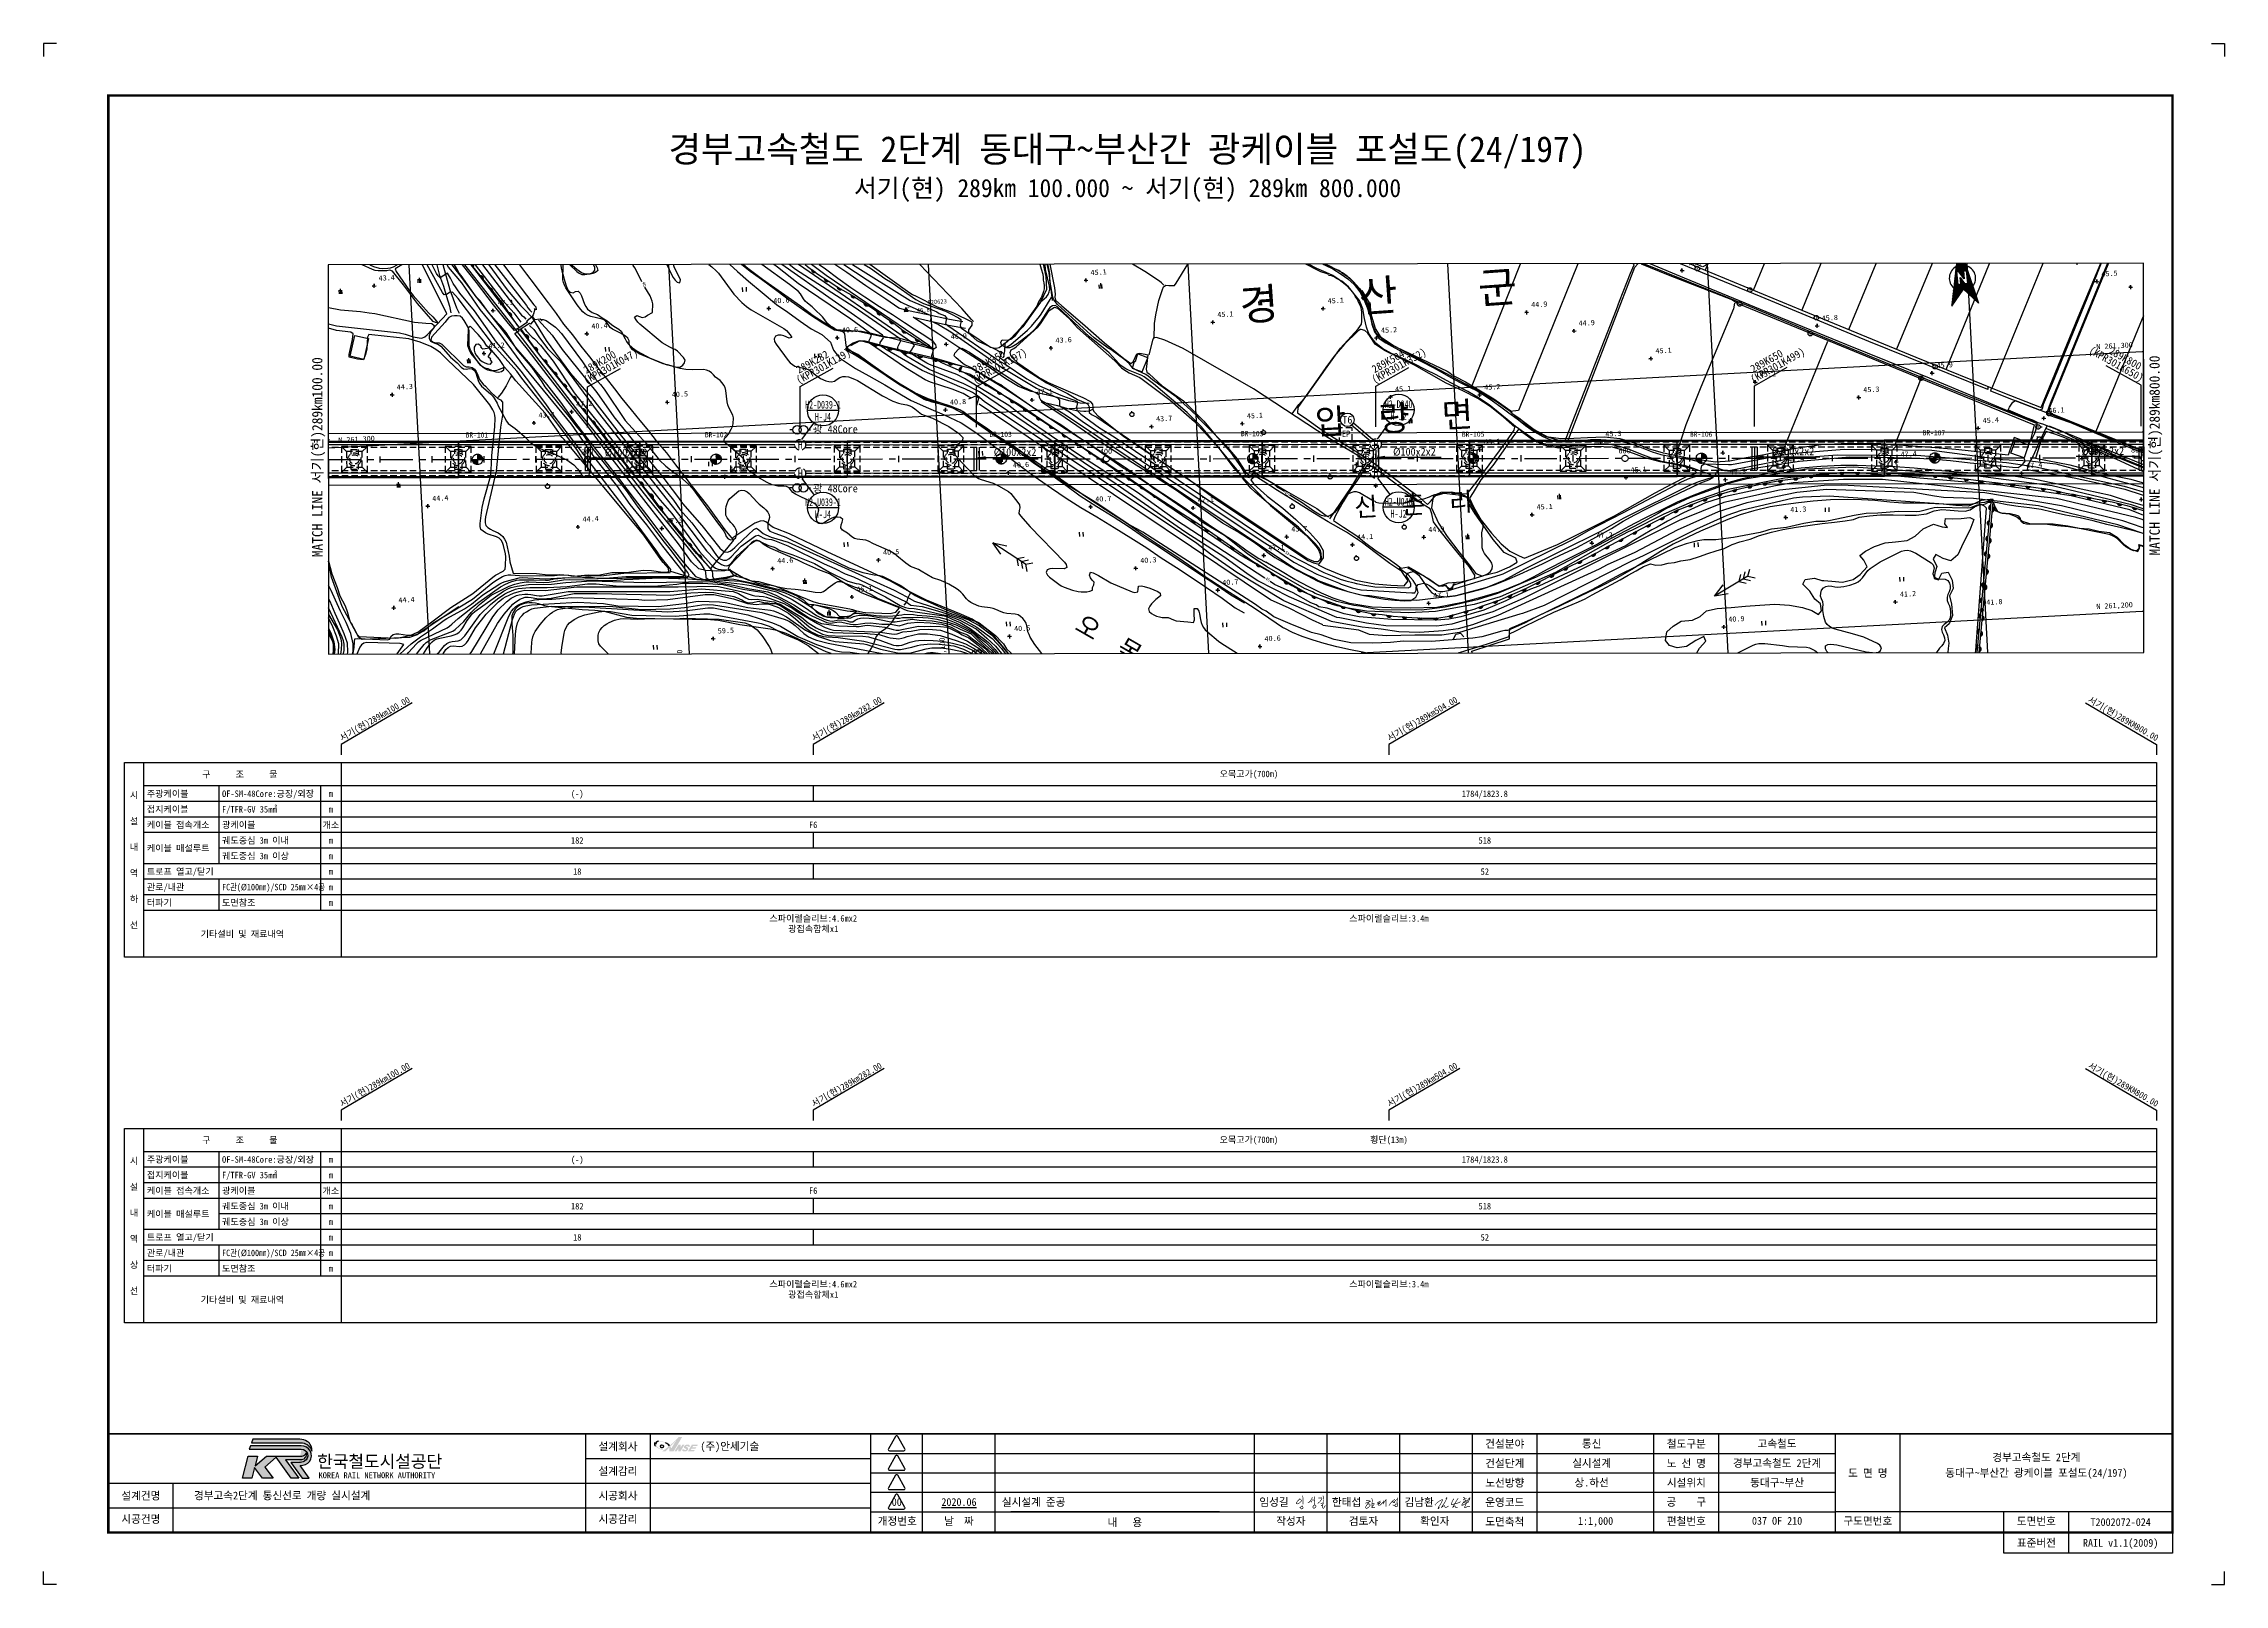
# Paper-space layout '4' of a CAD drawing. Header units: millimetres. Extents: x 0 to 841, y 0 to 594.
# The model-space entities are those that its viewports show. They can reach past a viewport. Long polylines and large blocks are cut down to what shows.
import ezdxf
from ezdxf.enums import TextEntityAlignment as Align
from ezdxf.xclip import XClip

# ---------------------------------------------------------------- set-up
doc = ezdxf.new("R2010")
doc.units = ezdxf.units.MM
doc.header["$LTSCALE"] = 10
doc.header["$MEASUREMENT"] = 0
doc.header["$XCLIPFRAME"] = 2
for name, pattern in [('A-CENTR01', [2, 1.25, -0.25, 0.25, -0.25]), ('CENTER', [2, 1.25, -0.25, 0.25, -0.25]), ('DASHED2', [0.375, 0.25, -0.125]), ('HIDDEN', [0.375, 0.25, -0.125])]:
    doc.linetypes.add(name, pattern=pattern)
for name, color, linetype in [('TN-CABL', 4, 'Continuous'), ('TN-MACL', 6, 'A-CENTR01'), ('TN-MANH', 4, 'Continuous'), ('TN-TEXT', 3, 'Continuous'), ('TT-COMM-SYMB', 3, 'Continuous'), ('TT-TABL-LIN1', 4, 'Continuous'), ('TT-TABL-LIN2', 1, 'Continuous'), ('TT-TABL-TEX1', 6, 'Continuous'), ('TT-TABL-TEX2', 3, 'Continuous'), ('TT-WIRE-EQPM', 6, 'Continuous'), ('TX-BORD', 7, 'Continuous'), ('TZ-BASE', 253, 'Continuous'), ('TZ-CABL', 4, 'Continuous'), ('TZ-LEAL', 1, 'Continuous'), ('TZ-LEAT', 3, 'Continuous'), ('TZ-SYMB', 1, 'Continuous')]:
    doc.layers.add(name, color=color, linetype=linetype)
doc.layers.add('TX-PAPR', color=2, linetype='Continuous', plot=False)
doc.styles.add('GHS', font='GulimChe.ttf')
doc.styles.add('GR', font='GulimChe.ttf')
doc.styles.add('GUL', font='GulimChe.ttf')
doc.styles.add('KORAIL', font='GulimChe.ttf')
doc.styles.add('SIMPLEX', font='GulimChe.ttf')
doc.styles.get("Standard").update_dxf_attribs({"font": 'GulimChe.ttf'})
doc.styles.add('TB_TEXT', font='GulimChe.ttf')
doc.styles.add('TB_WBTXT', font='GulimChe.ttf')
doc.styles.add('굴림체', font='GulimChe.ttf')
doc.linetypes.add('ZIGZAG', pattern='A,0.0001,-0.2,[131,ltypeshp.shx,S=0.2,R=0,X=-0.2,Y=0],-0.4,[131,ltypeshp.shx,S=0.2,R=180,X=0.2,Y=0],-0.2', length=0.8001)
doc.dimstyles.get("Standard").update_dxf_attribs({"dimtxt": 0.18, "dimasz": 0.18, "dimexe": 0.18, "dimexo": 0.0625, "dimgap": 0.09, "dimtad": 0, "dimtih": 1, "dimtoh": 1, "dimdec": 4, "dimzin": 0, "dimdsep": 46, "dimtxsty": 'Standard', "dimcen": 0.09, "dimadec": 0, "dimazin": 0, "dimtfac": 1, "dimtdec": 4, "dimtofl": 0, "dimtmove": 0, "dimatfit": 3, "dimfxl": 0, "dimtolj": 1, "dimtzin": 0, "dimarcsym": 0})

# ---------------------------------------------------------------- blocks, each defined once
blk = doc.blocks.new('CXGLOGO-UNIT-KRNA-COLOR')
h = blk.add_hatch(color=166)
edge = h.paths.add_edge_path()
edge.add_arc((15.3, 4.2), 10, 59.195, 87.6904)
edge.add_line((15.7, 14.2), (-14.6, 14.2))
edge.add_line((-14.6, 14.2), (-15.4, 11.9))
edge.add_line((-15.4, 11.9), (17.3, 11.9))
edge.add_arc((16.4, 4.8), 7.13, 14.4338, 82.8523, ccw=False)
edge.add_arc((17.2, 7.5), 6.18, 351.2788, 418.625)
h = blk.add_hatch(color=166)
edge = h.paths.add_edge_path()
edge.add_line((-17.6, 3.4), (-11.6, 3.4))
edge.add_line((-11.6, 3.4), (-13.1, -2.8))
edge.add_line((-13.1, -2.8), (-5.8, 3.4))
edge.add_line((-5.8, 3.4), (16.9, 3.4))
edge.add_arc((16.5, 6.7), 3.37, 277.1672, 339.2536)
edge.add_arc((16.5, 4.5), 3.37, -86.0611, 17.644, ccw=False)
edge.add_line((16.7, 1.1), (6.4, 1.1))
edge.add_line((6.4, 1.1), (15, -10.7))
edge.add_line((15, -10.7), (10.1, -10.7))
edge.add_line((10.1, -10.7), (0.4, 2.7))
edge.add_line((0.4, 2.7), (-6.9, -3.7))
edge.add_line((-6.9, -3.7), (-1.4, -10.8))
edge.add_line((-1.4, -10.8), (-8.3, -10.8))
edge.add_line((-8.3, -10.8), (-13.5, -4))
edge.add_line((-13.5, -4), (-15.1, -10.8))
edge.add_line((-15.1, -10.8), (-21.2, -10.8))
edge.add_line((-21.2, -10.8), (-17.6, 3.4))
h = blk.add_hatch(color=46)
edge = h.paths.add_edge_path()
edge.add_arc((15.4, 5.5), 6.16, 269.178, 301.5498, ccw=False)
edge.add_line((15.3, -0.7), (9.8, -0.7))
edge.add_line((9.8, -0.7), (17.2, -10.8))
edge.add_line((17.2, -10.8), (21.7, -10.8))
edge.add_line((21.7, -10.8), (15.9, -2.7))
edge.add_arc((15.5, 6.1), 8.86, 272.286, 317.0312)
edge.add_arc((16.8, 3.7), 6.34, 325.2805, 452.1314)
edge.add_line((16.5, 10), (-16, 10))
edge.add_line((-16, 10), (-16.8, 7.8))
edge.add_line((-16.8, 7.8), (16.6, 7.8))
edge.add_arc((16.8, 3.8), 3.99, -62.7193, 92.2922, ccw=False)
at = {"color": 166}
for points in [[(20.4, 12.8, 0.12498), (15.7, 14.2), (-14.6, 14.2), (-15.4, 11.9), (17.3, 11.9, -0.307728), (23.3, 6.6, 0.302614)], [(-17.6, 3.4), (-11.6, 3.4), (-13.1, -2.8), (-5.8, 3.4), (16.9, 3.4, 0.27773), (19.7, 5.5, -0.486141), (16.7, 1.1), (6.4, 1.1), (15, -10.7), (10.1, -10.7), (0.4, 2.7), (-6.9, -3.7), (-1.4, -10.8), (-8.3, -10.8), (-13.5, -4), (-15.1, -10.8), (-21.2, -10.8)]]:
    blk.add_lwpolyline(points, format="xyb", close=True, dxfattribs=at)
at = {"color": 46}
blk.add_lwpolyline([(18.6, 0.2, -0.142195), (15.3, -0.7), (9.8, -0.7), (17.2, -10.8), (21.7, -10.8), (15.9, -2.7, 0.197757), (22, 0.1, 0.61792), (16.5, 10), (-16, 10), (-16.8, 7.8), (16.6, 7.8, -0.802668)], format="xyb", close=True, dxfattribs=at)
blk = doc.blocks.new('CXGLOGO-KRNA-COLOR')
blk.add_blockref('CXGLOGO-UNIT-KRNA-COLOR', (0, 0))
at = {"color": 166, "style": 'KORAIL'}
for s, height, p in [('한국철도시설공단', 8, (26.8, -4)), ('KOREA RAIL NETWORK AUTHORITY', 3.75, (27.7, -10.8))]:
    blk.add_text(s, height=height, dxfattribs=at).set_placement(p)
blk = doc.blocks.new('TXBLKA1-KRNAH')
at = {"layer": 'TX-BORD'}
h = blk.add_hatch(color=5, dxfattribs=at)
h.paths.add_polyline_path([(241.41, 53.44, 0.096425), (239.85, 54.59, 0.1233), (237.07, 55.37, 0.107959), (236.18, 55.25, 0.147974), (235.63, 54.71, 0.146771), (235.6, 53.86, 0.166867), (235.92, 53.32, 0.084002), (237.3, 52.29, 0.125004), (238.6, 51.98, 0.324316), (238.9, 52.16, 0.181232), (238.8, 52.77, -0.176206), (238.41, 52.66, -0.165955), (238.43, 52.37, -0.236091), (238.11, 52.27, -0.163197), (237.2, 52.6, -0.211159), (236.11, 54.03, -0.492063), (237.15, 55.14, -0.264032), (241.01, 53.12, -0.023302), (238.51, 51.28), (239.75, 51.28, 0.034752), (241.24, 52.65, -0.038457), (241.29, 51.28), (242.97, 51.28), (246.25, 56.8), (244.88, 56.8, -0.036327)])
h.paths.add_polyline_path([(242.08, 52.46), (241.66, 53.16, 0.03885), (244.06, 55.69)], flags=16)
h = blk.add_hatch(color=3, dxfattribs=at)
h.paths.add_polyline_path([(244.79, 51.28), (245.61, 51.28), (247.14, 53.85), (246.32, 53.85), (245.64, 52.71), (245.64, 53.85), (244.83, 53.85), (243.3, 51.28), (244.11, 51.28), (244.79, 52.43)])
h.paths.add_polyline_path([(247.73, 51.85, -0.206701), (247.2, 51.81, -0.316027), (247.06, 51.95, -0.031225), (247.06, 52.07), (246.36, 52.07, 0.483426), (246.52, 51.35, 0.203838), (248.04, 51.43, 0.079762), (248.43, 51.8, 0.172378), (248.58, 52.3, 0.221594), (248.3, 52.81, 0.038449), (247.87, 53.02, -0.563174), (247.89, 53.34, -0.276773), (248.29, 53.37, -0.312628), (248.42, 53.08), (249.21, 53.08, 0.143901), (249.17, 53.48, 0.169249), (248.83, 53.82, 0.119216), (248.04, 53.89, 0.167621), (247.24, 53.47, 0.258991), (246.94, 52.74, 0.208246), (247.3, 52.44, -0.022645), (247.74, 52.2, -0.588103)])
h.paths.add_polyline_path([(249.56, 51.83), (249.82, 52.27), (251.36, 52.27), (251.72, 52.86), (250.18, 52.86), (250.44, 53.3), (251.98, 53.3), (252.31, 53.85), (250, 53.85), (248.47, 51.28), (250.78, 51.28), (251.1, 51.83)])
h.paths.add_polyline_path([(239.05, 53.25, 1), (237.87, 53.25, 1)])
at = {"layer": 'Defpoints', "color": 1}
blk.add_line((836, 594), (841, 594), dxfattribs=at)
for points in [[(5, 594), (0, 594), (0, 589)], [(836, 594), (841, 594), (841, 589)], [(5, 0), (0, 0), (0, 5)], [(836, 0), (841, 0), (841, 5)]]:
    blk.add_lwpolyline(points, dxfattribs=at)
at = {"layer": 'TX-BORD'}
for p, q in [((234, 20), (234, 58)), ((319, 50.5), (549.5, 50.5)), ((339, 20), (339, 58)), ((367, 20), (367, 58)), ((467, 20), (467, 58)), ((495, 20), (495, 58)), ((523, 20), (523, 58)), ((549.5, 50.5), (691, 50.5)), ((576, 20), (576, 58)), ((621, 20), (621, 58)), ((646, 20), (646, 58)), ((716, 20), (716, 58)), ((209, 48.5), (319, 48.5)), ((319, 43), (549.5, 43)), ((549.5, 43), (691, 43)), ((25, 39), (319, 39)), ((50, 20), (50, 39)), ((319, 35.5), (549.5, 35.5)), ((549.5, 35.5), (691, 35.5)), ((25, 29.5), (319, 29.5)), ((319, 28), (691, 28)), ((453.5, 28), (373, 28)), ((821, 28), (691, 28)), ((756, 20), (756, 28)), ((781, 12), (781, 28))]:
    blk.add_line(p, q, dxfattribs=at)
at = {"layer": 'TX-BORD', "const_width": 1}
blk.add_lwpolyline([(821, 20), (25, 20), (25, 574), (821, 574)], close=True, dxfattribs=at)
at = {"layer": 'TX-BORD'}
for points, const_width in [([(25, 58), (821, 58)], 0.5), ([(209, 20), (209, 58)], 0.5), ([(209, 20), (209, 58)], 0.5), ([(319, 20), (319, 58)], 0.5), ([(551, 20), (551, 58)], 0.5), ([(691, 20), (691, 58)], 0.5), ([(489.16, 32.47), (490.23, 32.6)], 0.24), ([(510.02, 32.43), (511.22, 32.3), (511.29, 32.17), (511.29, 31.91), (509.68, 31.25), (511.29, 31.91), (511.93, 32.15), (511.29, 31.91), (510.45, 30.87), (510.06, 30.25), (509.86, 29.88), (509.82, 29.64), (509.85, 29.48), (509.94, 29.38), (510.07, 29.35), (510.38, 29.36), (511.09, 29.84), (511.32, 30.09), (511.53, 30.37), (511.52, 30.66), (511.47, 30.83), (511.33, 30.95), (511.02, 30.99), (510.45, 30.87)], 0.24), ([(511.96, 33.12), (512.32, 32.9), (512.39, 32.4), (512.31, 31.14), (512.21, 29.77), (512.24, 29.56), (512.39, 29.52), (512.61, 29.55), (512.95, 29.62), (513.48, 29.76)], 0.24), ([(512.31, 31.14), (512.99, 31.2), (513.13, 31.16), (513.03, 30.78), (512.21, 29.77)], 0.24), ([(514.32, 31.57), (514.59, 31.64), (515.5, 32.11), (514.59, 31.64), (514.69, 31.19), (514.15, 30.85), (514.69, 31.19), (515.47, 31.61), (514.75, 30.62), (514.93, 30.41), (515.2, 30.4), (515.62, 30.7), (516.67, 31.8), (516.69, 32.23), (516.67, 31.8), (516.66, 31.21), (517.64, 32.57), (517.67, 29.98)], 0.24), ([(521.05, 32.83), (519.79, 31.7), (518.83, 30.43), (519.79, 31.7), (520.42, 32.27), (520.32, 31.82), (520.41, 31.55), (520.64, 31.46), (521, 31.65), (520.94, 31.92), (522.01, 32.93), (522.02, 33.4), (522.01, 32.93), (521.99, 31.92), (521.99, 31.59), (521.7, 31.85), (521.99, 31.59), (522.08, 31.07), (522.06, 30.3), (521.97, 30), (521.58, 29.93), (521.29, 29.99), (521.13, 30.2), (521.17, 30.65), (521.36, 30.97), (521.77, 31.01), (522.08, 31)], 0.24), ([(521.15, 30.43), (520.87, 30.43), (520.47, 30.53), (520.28, 30.68)], 0.24)]:
    blk.add_lwpolyline(points, dxfattribs=dict(at, const_width=const_width))
for points in [[(328.58, 57.05), (325.78, 52.19, 0.57735), (326.17, 51.52), (331.78, 51.52, 0.57735), (332.17, 52.19), (329.36, 57.05, 0.57735)], [(328.58, 49.55), (325.78, 44.69, 0.57735), (326.17, 44.02), (331.78, 44.02, 0.57735), (332.17, 44.69), (329.36, 49.55, 0.57735)], [(328.58, 42.05), (325.78, 37.19, 0.57735), (326.17, 36.52), (331.78, 36.52, 0.57735), (332.17, 37.19), (329.36, 42.05, 0.57735)], [(328.58, 34.55), (325.78, 29.69, 0.57735), (326.17, 29.02), (331.78, 29.02, 0.57735), (332.17, 29.69), (329.36, 34.55, 0.57735)]]:
    blk.add_lwpolyline(points, format="xyb", close=True, dxfattribs=at)
at = {"layer": 'TX-BORD', "const_width": 0.24}
for points in [[(485.57, 34.24, -0.031521), (485.64, 32.12, 0.015452), (485.64, 30.85, 0.488947)], [(489.3, 33.6, -0.116912), (488.11, 31.72, -0.245276), (487.54, 31.55, -2.571837)], [(490.15, 33.87, -0.089273), (490.12, 31.67, 0.068943), (490.06, 30.69, 0.261353)], [(493.32, 34.22, -0.102288), (493.6, 33.42, -0.080289), (493.6, 33.07, 0.066761), (493.58, 32.62, -0.06278), (493.53, 31.56, 8.85417)], [(547.43, 33.59, -0.145348), (547.88, 33.43, -0.307225), (547.95, 33.23, -0.212679), (547.38, 32.49, -0.113681), (548.62, 33.04, -0.266507), (548.74, 33, -3.538723)], [(484.54, 33.09, 0.071134), (483.15, 31.48, 0.394214), (483.21, 31.1, 0.224261), (483.52, 31.04, 0.193438), (484.97, 32.08, 0.544983), (484.67, 32.72, 0.066146), (484.03, 32.72, 27.196208)], [(484.41, 29.84, 0.02121), (484.98, 29.12, 0.409369), (485.14, 29.11, -0.211811), (485.49, 29.21, 0.416377), (485.62, 29.3, 0.123643), (485.54, 30.12, 0.523631), (485.28, 30.19, -0.072983), (484.51, 29.7, 0.005941)], [(488.57, 32.27, -0.142438), (489.07, 31.68, 5.949847)], [(490.05, 30.54, 0.235154), (489.49, 29.9, 0.345857), (489.7, 29.41, 0.306746), (490.2, 29.45, 0.103095), (490.63, 29.98, 0.395571), (490.49, 30.5, 0.242915), (490.05, 30.54, 6.064713)], [(491.55, 33.36, 0.139976), (491.83, 33.26, 0.096355), (492.64, 33.37, -0.240321), (492.85, 33.34, -0.353191), (492.93, 33.05, -0.157335), (491.33, 31.22, -6.381378)], [(492.46, 31.11), (493.22, 31.4, -0.375176), (493.45, 31.31, -0.266244), (493.45, 31.13, -0.042219), (493.07, 30.6, -0.159939), (492.63, 30.34, -0.171647), (493.2, 30.37, -0.458058), (493.29, 30.17, 0.159326), (493.23, 29.58, 0.227707), (493.39, 29.37, 0.407988), (493.73, 29.47, -0.001483), (493.89, 29.78, 0.004186), (494.14, 30.24, -0.100484), (494.33, 30.47, -0.346277)], [(536.7, 30.48, -0.382901), (536.65, 30.71, -0.12512), (539.4, 32.69, -0.474239), (539.59, 32.59, -0.046113), (537.92, 29.73, 0.151113), (537.77, 29.29, 0.58991), (537.88, 29.22, 0.096338), (538.33, 29.72, 2.196927)], [(540.73, 33.09, -0.071383), (541.05, 33.41, -0.346917), (541.16, 33.41, -0.258278), (541.18, 33.35, -0.079918), (541.06, 32.96, -0.048596), (539.06, 29.69, 0.947427), (539.13, 29.64, -0.022437), (540.04, 30.36, -0.344585), (540.2, 30.35, -0.12284), (540.25, 30.29, 0.011347), (540.43, 29.85, 0.194638), (540.6, 29.69, 0.189435), (540.9, 29.69, 0.009404), (541.84, 30.24, 3.287276)], [(543.84, 33.07, 0.030212), (542.85, 31.06, 0.575113), (543.08, 30.76, 0.043168), (545.96, 31.58, 0.237594), (546.32, 31.98, 1.260425)], [(545.61, 33.11, 0.150889), (545.13, 32.65, 0.025288), (543.37, 29.61), (544.07, 30.23, -0.448359), (544.33, 30.16, 0.073819), (544.59, 29.67, 0.359456), (544.94, 29.59, 0.031982), (545.26, 29.77, 3.102048)], [(547.6, 31.85, 0.23976), (547.57, 31.5, 0.345796), (547.69, 31.43, 0.195352), (548.64, 32.18, 0.393888), (548.6, 32.35, 0.293784), (548.35, 32.35, 0.099623), (547.44, 31.43, 0.02205), (546.93, 30.69, 0.380988), (546.98, 30.44, 0.18866), (547.1, 30.41), (549.22, 31.59, 0.122154), (549.44, 31.8), (550.04, 33.22, 0.396041), (549.99, 33.36, 0.224142), (549.88, 33.36, 0.078358), (549.02, 32.08), (547.95, 29.67, 0.444285), (547.97, 29.61), (548.29, 29.6, 0.179185), (548.5, 29.67), (549.15, 30.07, -0.135616), (549.34, 30.12), (550.04, 30.11)]]:
    blk.add_lwpolyline(points, format="xyb", dxfattribs=at)
at = {"layer": 'TX-BORD'}
blk.add_lwpolyline([(821, 20), (821, 12), (756, 12), (756, 20)], close=True, dxfattribs=at)
at = {"layer": 'TX-BORD', "color": 3}
blk.add_circle((238.46, 53.25), 0.594, dxfattribs=at)
at = {"layer": 'TX-BORD', "color": 5}
for centre, radius, start, end in [((237.04, 54.23), 1.49, 161.17216, 194.57108), ((236.55, 54.06), 0.967, 192.10036, 229.99429), ((237.06, 54.19), 0.96, 84.64387, 189.44431), ((237.68, 50.02), 5.06, 42.58477, 64.6157)]:
    blk.add_arc(centre, radius, start, end, dxfattribs=at)
at = {"layer": 'TX-BORD', "xscale": 0.6, "yscale": 0.6}
blk.add_blockref('CXGLOGO-KRNA-COLOR', (89.41, 47.41), dxfattribs=at)
at = {"layer": 'TX-BORD', "style": 'TB_TEXT'}
for s, p in [('설계회사', (221.5, 53.25)), ('건설분야', (563.5, 54.25)), ('철도구분', (633.5, 54.25)), ('설계감리', (221.5, 43.75)), ('건설단계', (563.5, 46.75)), ('노 선 명', (633.5, 46.75)), ('도 면 명', (703.5, 43)), ('설계건명', (37.5, 34.25)), ('시공회사', (221.5, 34.25)), ('노선방향', (563.5, 39.25)), ('시설위치', (633.5, 39.25)), ('시공건명', (37.5, 25.25)), ('시공감리', (221.5, 25.25)), ('개정번호', (329.21, 24.5)), ('날  짜', (353, 24.5)), ('내   용', (417, 24)), ('작성자', (481, 24.5)), ('검토자', (509, 24.5)), ('확인자', (536.5, 24.5)), ('운영코드', (563.5, 31.75)), ('도면축척', (563.5, 24.25)), ('공    구', (633.5, 31.75)), ('편철번호', (633.5, 24.5)), ('구도면번호', (703.5, 24.51)), ('도면번호', (768.5, 24.51))]:
    blk.add_text(s, height=3, dxfattribs=at).set_placement(p, align=Align.MIDDLE)
blk.add_text('표준버전', height=3, dxfattribs=at).set_placement((768.5, 16), align=Align.MIDDLE_CENTER)
at = {"layer": 'TX-BORD', "style": 'TB_TEXT', "flags": 1}
blk.add_attdef('TD_CLASSCODE', text='', height=3, dxfattribs=at).set_placement((25, 577.54), align=Align.MIDDLE_LEFT)
at = {"layer": 'TX-BORD'}
for tag, height, style, p in [('TB_MTITIL', 10, 'TB_WBTXT', (418, 553.33)), ('TB_STITL', 7, 'TB_WBTXT', (418, 538.33)), ('TR_RNUM4', 3, 'TB_TEXT', (329, 54.25)), ('TR_RDAT4', 3, 'TB_TEXT', (353, 54.25)), ('TD_FIELD', 3, 'TB_TEXT', (597, 54.25)), ('TD_RLCLASS', 3, 'TB_TEXT', (668.5, 54.25)), ('TD_DNAME_TOP', 3, 'TB_TEXT', (768.5, 48.98)), ('TR_RNUM3', 3, 'TB_TEXT', (329, 46.75)), ('TR_RDAT3', 3, 'TB_TEXT', (353, 46.75)), ('TD_CSTEP', 3, 'TB_TEXT', (597, 46.75)), ('TD_RLNAME', 3, 'TB_TEXT', (668.5, 46.75)), ('TD_DNAME_MAIN', 3, 'TB_TEXT', (768.5, 43)), ('TR_RNUM2', 3, 'TB_TEXT', (329, 39.25)), ('TR_RDAT2', 3, 'TB_TEXT', (353, 39.25)), ('TD_DIRCODE', 3, 'TB_TEXT', (597, 39.25)), ('TD_RLSECT', 3, 'TB_TEXT', (668.5, 39.25)), ('TD_DNAME_BOT', 3, 'TB_TEXT', (768.5, 36.98)), ('TR_RNUM1', 3, 'TB_TEXT', (329, 31.75)), ('TR_RDAT1', 3, 'TB_TEXT', (353, 31.75)), ('TD_SYSCODE', 3, 'TB_TEXT', (597, 31.75)), ('SCALE', 3, 'TB_TEXT', (598.5, 24.45)), ('TD_CSECT', 3, 'TB_TEXT', (668.5, 31.75)), ('TD_DWGNO', 3, 'TB_TEXT', (668.5, 24.5)), ('TD_DWGCODE_PREV', 3, 'TB_TEXT', (736, 24)), ('TD_DWGCODE', 3, 'TB_TEXT', (801, 24)), ('TD_VERSION', 3, 'TB_TEXT', (801, 16))]:
    blk.add_attdef(tag, text='', height=height, dxfattribs=dict(at, style=style)).set_placement(p, align=Align.MIDDLE_CENTER)
at = {"layer": 'TX-BORD', "style": 'TB_TEXT'}
for tag, p in [('TD_DCOMP', (253.27, 53.25)), ('TR_RCON4', (369.52, 54.25)), ('TR_DGN4', (468.83, 54.25)), ('TR_CHK4', (496.83, 54.25)), ('TR_APP4', (524.83, 54.25)), ('TD_DSCCOMP', (253.27, 43.75)), ('TR_RCON3', (369.52, 46.75)), ('TR_DGN3', (468.83, 46.75)), ('TR_CHK3', (496.83, 46.75)), ('TR_APP3', (524.83, 46.75)), ('TD_DNAME', (58, 34.25)), ('TD_CCOMP', (253.27, 34.25)), ('TR_RCON2', (369.52, 39.25)), ('TR_DGN2', (468.83, 39.25)), ('TR_CHK2', (496.83, 39.25)), ('TR_APP2', (524.83, 39.25)), ('TD_CNAME', (58, 25.15)), ('TD_CSCOMP', (253.27, 25.25)), ('TR_RCON1', (369.52, 31.75)), ('TR_DGN1', (468.83, 31.75)), ('TR_CHK1', (496.83, 31.75)), ('TR_APP1', (524.83, 31.75))]:
    blk.add_attdef(tag, text='', height=3, dxfattribs=at).set_placement(p, align=Align.MIDDLE_LEFT)
blk = doc.blocks.new('JD-SDGGD6G')
at = {"layer": 'TZ-BASE'}
for p, q in [((699.87, 141.58), (-0.13, 141.58)), ((-0.13, 136.7, 49), (3.5, 132.2, 49)), ((693.15, 141.32), (-0.1, 104.48)), ((6.76, 132.89, 43.68), (0.22, 141.33, 43.68)), ((2.34, 141.33, 45.99), (33.88, 101.04, 45.99)), ((9.35, 133.59, 46.07), (3.33, 141.33, 46.07)), ((5.12, 141.33, 44.99), (15.69, 127.27, 44.99)), ((7.81, 135.57, 46.07), (6.71, 137, 46.07)), ((7.43, 136.91, 46.07), (6.72, 137, 46.07)), ((6.8, 137.02, 46.07), (6.78, 136.9, 46.07)), ((7.67, 136.73, 46.07), (6.83, 136.83, 46.07)), ((6.95, 137.03, 46.07), (6.91, 136.73, 46.07)), ((7.79, 136.56, 46.07), (6.96, 136.67, 46.07)), ((7.1, 137.02, 46.07), (7.04, 136.56, 46.07)), ((7.87, 136.4, 46.07), (7.09, 136.5, 46.07)), ((7.25, 136.99, 46.07), (7.17, 136.39, 46.07)), ((7.22, 141.33, 43.99), (12.37, 134.79, 43.99)), ((7.92, 136.24, 46.07), (7.22, 136.33, 46.07)), ((7.39, 136.93, 46.07), (7.3, 136.23, 46.07)), ((7.94, 136.09, 46.07), (7.35, 136.16, 46.07)), ((7.53, 136.85, 46.07), (7.43, 136.06, 46.07)), ((7.93, 135.94, 46.07), (7.48, 136, 46.07)), ((7.67, 136.73, 46.07), (7.56, 135.89, 46.07)), ((7.9, 135.79, 46.07), (7.61, 135.83, 46.07)), ((7.8, 136.55, 46.07), (7.69, 135.72, 46.07)), ((7.85, 135.65, 46.07), (7.74, 135.66, 46.07)), ((7.91, 136.27, 46.07), (7.83, 135.62, 46.07)), ((9.33, 141.33, 42.99), (22.29, 124.88, 42.99)), ((12.35, 141.33, 41.99), (13.39, 139.92, 41.99)), ((12.37, 134.79, 43.99), (17.65, 127.36, 43.99)), ((13.39, 139.92, 41.99), (19.55, 132.24, 41.99)), ((15.72, 141.33, 40.99), (16, 140.98, 40.99)), ((16, 140.98, 40.99), (22.05, 132.17, 40.99)), ((22.49, 141.33, 40.55), (23.87, 139.37, 40.55)), ((23.87, 139.37, 40.55), (26.94, 134.9, 40.55)), ((26.94, 134.9, 40.55), (30.29, 130.8, 40.55)), ((27.5, 141.33), (46.09, -208.53)), ((40.27, 141.33, 39.99), (42.09, 139.78, 39.99)), ((42.09, 139.78, 39.99), (43.97, 138.63, 39.99)), ((43.97, 138.63, 39.99), (44.72, 137.8, 39.99)), ((47.09, 138.32, 40.99), (44.23, 141.33, 40.99)), ((44.72, 137.8, 39.99), (45.1, 136.76, 39.99)), ((45.07, 135.62, 39.99), (44.82, 134.52, 39.99)), ((45.1, 136.76, 39.99), (45.07, 135.62, 39.99)), ((48.03, 137.74, 40.99), (47.09, 138.32, 40.99)), ((49.24, 137.45, 40.99), (48.03, 137.74, 40.99)), ((48.59, 135.3, 39.99), (48.88, 136.39, 39.99)), ((48.75, 134.19, 39.99), (48.59, 135.3, 39.99)), ((48.88, 136.39, 39.99), (49.99, 136.62, 39.99)), ((50.38, 137.42, 40.99), (49.24, 137.45, 40.99)), ((49.99, 136.62, 39.99), (51.01, 136.15, 39.99)), ((51.49, 137.5, 40.99), (50.38, 137.42, 40.99)), ((51.01, 136.15, 39.99), (51.99, 135.61, 39.99)), ((52.6, 137.76, 40.99), (51.49, 137.5, 40.99)), ((51.99, 135.61, 39.99), (53.79, 134.27, 39.99)), ((53.71, 137.92, 40.99), (52.6, 137.76, 40.99)), ((54.81, 137.81, 40.99), (53.71, 137.92, 40.99)), ((55.87, 137.49, 40.99), (54.81, 137.81, 40.99)), ((62.13, 135.03, 40.99), (55.87, 137.49, 40.99)), ((63.14, 134.53, 40.99), (62.13, 135.03, 40.99)), ((74.51, 141.33, 39.99), (75.68, 140.84, 39.99)), ((75.68, 140.84, 39.99), (78.62, 139.21, 39.99)), ((78.62, 139.21, 39.99), (79.64, 138.74, 39.99)), ((79.64, 138.74, 39.99), (80.76, 138.34, 39.99)), ((79.95, 140.98, 39.99), (79.82, 141.33, 39.99)), ((80.55, 140.04, 39.99), (79.95, 140.98, 39.99)), ((81.27, 139.18, 39.99), (80.55, 140.04, 39.99)), ((80.76, 138.34, 39.99), (82.33, 137.64, 39.99)), ((82.09, 138.42, 39.99), (81.27, 139.18, 39.99)), ((84.83, 136.47, 39.99), (82.09, 138.42, 39.99)), ((82.33, 137.64, 39.99), (87.02, 134.31, 39.99)), ((85.7, 135.74, 39.99), (84.83, 136.47, 39.99)), ((88.51, 132.21, 39.99), (85.7, 135.74, 39.99)), ((87.03, 139.68, 41.35), (86.95, 141.35, 41.35)), ((88.26, 141.4, 41.35), (88.34, 139.75, 41.35)), ((93.45, 141.33, 41.36), (93.47, 141.3, 41.36)), ((93.47, 141.3, 41.36), (97.27, 136.3, 41.36)), ((97.27, 136.3, 41.36), (101.15, 131.6, 41.36)), ((99.04, 139.24, 41.36), (97.37, 141.33, 41.36)), ((99.52, 140.62, 46.02), (98.99, 141.33, 46.02)), ((103.03, 134.45, 41.36), (99.04, 139.24, 41.36)), ((103.51, 135.84, 46.02), (99.52, 140.62, 46.02)), ((107.1, 131.25, 46.02), (103.51, 135.84, 46.02)), ((122.07, 119.21, 40.99), (105.2, 141.33, 40.99)), ((110.39, 136.93, 41.99), (106.7, 141.33, 41.99)), ((128.03, 117.83, 42.99), (110.16, 141.33, 42.99)), ((114.52, 130.93, 41.99), (110.39, 136.93, 41.99)), ((128.55, 120.57, 43.99), (112.5, 141.33, 43.99)), ((118.72, 134.94, 44.99), (113.93, 141.33, 44.99)), ((117.79, 141.04, 45.99), (117.57, 141.33, 45.99)), ((117.72, 141.33, 45.58), (119.67, 138.74, 45.58)), ((135.57, 119.02, 45.99), (117.79, 141.04, 45.99)), ((118.28, 139.89, 45.58), (118.87, 139.81, 45.58)), ((118.29, 140.04, 45.58), (118.74, 139.98, 45.58)), ((118.3, 139.71, 45.58), (118.39, 140.36, 45.58)), ((118.3, 139.74, 45.58), (118.99, 139.64, 45.58)), ((118.32, 140.19, 45.58), (118.61, 140.15, 45.58)), ((118.34, 139.58, 45.58), (119.12, 139.47, 45.58)), ((118.38, 140.33, 45.58), (118.48, 140.32, 45.58)), ((118.41, 139.42, 45.58), (118.53, 140.25, 45.58)), ((118.42, 140.4, 45.58), (119.5, 138.97, 45.58)), ((118.42, 139.42, 45.58), (119.25, 139.3, 45.58)), ((118.54, 139.25, 45.58), (118.66, 140.08, 45.58)), ((118.54, 139.25, 45.58), (119.38, 139.13, 45.58)), ((118.67, 139.13, 45.58), (118.78, 139.92, 45.58)), ((134.01, 117.03, 44.99), (118.72, 134.94, 44.99)), ((118.77, 139.06, 45.58), (119.49, 138.96, 45.58)), ((118.81, 139.04, 45.58), (118.91, 139.75, 45.58)), ((118.96, 138.98, 45.58), (119.04, 139.58, 45.58)), ((119.1, 138.95, 45.58), (119.17, 139.41, 45.58)), ((119.25, 138.94, 45.58), (119.3, 139.24, 45.58)), ((119.41, 138.95, 45.58), (119.42, 139.07, 45.58)), ((119.67, 138.74, 45.58), (122.94, 134.49, 45.58)), ((119.97, 141.33, 45.59), (121.71, 139.23, 45.59)), ((121.71, 139.23, 45.59), (125.91, 134.22, 45.59)), ((121.93, 135.12, 45.58), (122.51, 135.04, 45.58)), ((121.94, 135.27, 45.58), (122.38, 135.21, 45.58)), ((121.95, 134.95, 45.58), (122.04, 135.59, 45.58)), ((121.95, 134.97, 45.58), (122.64, 134.88, 45.58)), ((121.97, 135.42, 45.58), (122.25, 135.38, 45.58)), ((121.99, 134.81, 45.58), (122.77, 134.71, 45.58)), ((122.02, 135.56, 45.58), (122.12, 135.55, 45.58)), ((122.06, 135.64, 45.58), (123.16, 134.21, 45.58)), ((122.06, 134.66, 45.58), (122.17, 135.49, 45.58)), ((122.07, 134.65, 45.58), (122.9, 134.54, 45.58)), ((122.19, 134.48, 45.58), (122.3, 135.32, 45.58)), ((122.33, 134.36, 45.58), (122.43, 135.15, 45.58)), ((122.47, 134.28, 45.58), (122.56, 134.98, 45.58)), ((122.61, 134.22, 45.58), (122.69, 134.81, 45.58)), ((122.76, 134.19, 45.58), (122.82, 134.65, 45.58)), ((125.9, 139.15, 43.77), (124.34, 141.33, 43.77)), ((130.67, 133.17, 43.77), (125.9, 139.15, 43.77)), ((126.58, 141.33, 45.99), (138.52, 126.92, 45.99)), ((127.64, 141.33), (146.24, -208.53)), ((129.58, 141.33, 44.99), (137.27, 132.44, 44.99)), ((131.71, 141.33, 43.99), (133.08, 139.32, 43.99)), ((133.08, 139.32, 43.99), (139.68, 131.6, 43.99)), ((140.52, 132.71, 43.99), (133.47, 141.33, 43.99)), ((170.84, 135.55, 43.99), (151.99, 120.47, 43.99)), ((164.14, 125.88, 43.99), (181.64, 140.15, 43.99)), ((178.98, 141.33, 44.33), (169.25, 132.43, 44.33)), ((171.75, 136.23, 43.99), (170.84, 135.55, 43.99)), ((175.79, 140.09, 43.99), (171.75, 136.23, 43.99)), ((227.73, 75.54, 43.99), (175.49, 134.62, 43.99)), ((177.42, 141.33, 43.99), (175.79, 140.09, 43.99)), ((181.64, 140.15, 43.99), (182.65, 140.78, 43.99)), ((182.65, 140.78, 43.99), (183.73, 141.09, 43.99)), ((183.73, 141.09, 43.99), (188.18, 141.04, 43.99)), ((188.18, 141.04, 43.99), (189.29, 141.26, 43.99)), ((189.29, 141.26, 43.99), (189.48, 141.33, 43.99)), ((216.55, 141.33, 43.99), (221.98, 139.18, 43.99)), ((219.16, 141.33, 43.11), (220.38, 140.95, 43.11)), ((220.38, 140.95, 43.11), (224.32, 138.31, 43.11)), ((221.98, 139.18, 43.99), (222.96, 138.6, 43.99)), ((222.96, 138.6, 43.99), (223.82, 137.88, 43.99)), ((223.82, 137.88, 43.99), (230.63, 133.82, 43.99)), ((224.32, 138.31, 43.11), (229.23, 135.19, 43.11)), ((227.66, 140.83, 43.99), (226.89, 141.33, 43.99)), ((231.52, 136.78, 43.99), (227.66, 140.83, 43.99)), ((227.79, 141.33), (246.38, -208.53)), ((229.37, 141.33, 44.99), (229.19, 140.23, 44.99)), ((229.19, 140.23, 44.99), (229.6, 139.19, 44.99)), ((229.23, 135.19, 43.11), (240.94, 127.21, 43.11)), ((229.6, 139.19, 44.99), (244.73, 127.4, 44.99)), ((246.68, 124.88, 43.99), (231.52, 136.78, 43.99)), ((249.87, 137.74, 44.99), (243.54, 141.33, 44.99)), ((250.97, 137.49, 44.99), (249.87, 137.74, 44.99)), ((252.7, 138.92, 44.99), (250.97, 137.49, 44.99)), ((252.77, 139.87, 44.99), (251.18, 141.33, 44.99)), ((255.73, 138.27, 47.42), (252.31, 141.33, 47.42)), ((253.68, 139.48, 44.99), (252.7, 138.92, 44.99)), ((253.71, 139.26, 44.99), (252.77, 139.87, 44.99)), ((255.4, 138.03, 44.99), (253.68, 139.48, 44.99)), ((254.73, 138.82, 44.99), (253.71, 139.26, 44.99)), ((255.82, 138.61, 44.99), (254.73, 138.82, 44.99)), ((256.51, 138.19, 44.99), (255.4, 138.03, 44.99)), ((258.47, 141.33, 47.42), (255.73, 138.27, 47.42)), ((263.73, 138.28, 44.99), (255.82, 138.61, 44.99)), ((259.66, 141.33, 44.99), (256.51, 138.19, 44.99)), ((268.21, 138.27, 44.99), (263.73, 138.28, 44.99)), ((268.99, 138.36, 44.99), (264.42, 141.33, 44.99)), ((267.33, 140.98, 46.55), (266.8, 141.33, 46.55)), ((280.09, 133.93, 46.55), (267.33, 140.98, 46.55)), ((269.31, 138.05, 44.99), (268.21, 138.27, 44.99)), ((268.76, 141.33, 44.14), (273.84, 138.11, 44.14)), ((270.01, 137.85, 44.99), (268.99, 138.36, 44.99)), ((270.37, 137.66, 44.99), (269.31, 138.05, 44.99)), ((274.79, 135.03, 44.99), (270.01, 137.85, 44.99)), ((272.4, 136.64, 44.99), (270.37, 137.66, 44.99)), ((274.7, 139.78, 45.41), (272.24, 141.33, 45.41)), ((276.09, 134.15, 44.99), (272.4, 136.64, 44.99)), ((273.73, 141.33, 44.99), (277.91, 138.99, 44.99)), ((273.84, 138.11, 44.14), (279.5, 135.27, 44.14)), ((274.94, 140.73, 44.99), (274.02, 141.33, 44.99)), ((280.12, 137.68, 45.41), (274.7, 139.78, 45.41)), ((276.82, 134.09, 44.99), (274.79, 135.03, 44.99)), ((277.8, 138.99, 44.99), (274.94, 140.73, 44.99)), ((307.08, 127.73, 44.99), (277.8, 138.99, 44.99)), ((277.91, 138.99, 44.99), (310.44, 126.79, 44.99)), ((279.5, 135.27, 44.14), (284.85, 133.06, 44.14)), ((286.2, 135.27, 45.41), (280.12, 137.68, 45.41)), ((292.28, 132.82, 45.41), (286.2, 135.27, 45.41)), ((327.93, 141.33), (346.52, -208.53)), ((349.65, 138.11, 44.99), (338.33, 114.76, 44.99)), ((341.56, 141.33, 44.99), (353.1, 136.72, 44.99)), ((344.27, 141.33, 45.3), (346.54, 140.4, 45.3)), ((388.92, 123.77, 45.17), (345.78, 141.33, 45.17)), ((346.03, 141.33, 44.99), (348.57, 140.31, 44.99)), ((346.54, 140.4, 45.3), (368.81, 131.1, 45.3)), ((348.57, 140.31, 44.99), (363.1, 133.44, 44.99)), ((349.29, 141.33, 45.41), (350.09, 141, 45.41)), ((350.09, 141, 45.41), (368.87, 133.31, 45.41)), ((353.1, 136.72, 44.99), (365.47, 131.49, 44.99)), ((360.44, 141.16, 45.41), (360.03, 141.33, 45.41)), ((360.59, 141.33, 45.41), (360.44, 141.16, 45.41)), ((366.14, 139.63, 44.99), (361.88, 141.33, 44.99)), ((362.55, 140.18, 45.41), (362.66, 141.8, 45.41)), ((368.99, 137.57, 45.41), (362.55, 140.18, 45.41)), ((362.64, 141.51, 45.01), (379.3, 135.19, 45.01)), ((366.73, 135.95, 45.76), (368.23, 136.03, 45.76)), ((367.48, 135.99, 45.76), (366.73, 135.95, 45.76)), ((367.52, 135.24, 45.76), (367.44, 136.74, 45.76)), ((367.44, 136.74, 45.76), (367.48, 135.99, 45.76)), ((400.1, 126.15, 44.99), (368.37, 138.75, 44.99)), ((368.99, 137.57, 47.13), (389.77, 129.39, 47.13)), ((377.94, 135.08, 45.8), (378.33, 134.71, 45.8)), ((379.27, 135.41, 44.96), (432.13, 113.75, 44.96)), ((379.3, 135.19, 45.01), (381.82, 141.33, 45.01)), ((424.9, 141.33, 44.96), (416.16, 120.29, 44.96)), ((428.07, 141.33), (446.66, -208.53)), ((435.56, 112.59, 44.96), (447.39, 141.33, 44.96)), ((468.97, 141.33, 44.96), (453.8, 104.83, 44.96)), ((472.22, 96.98, 44.96), (490.82, 141.32, 44.96)), ((493.91, 141.32, 44.77), (477.29, 100.97, 44.77)), ((487.81, 132.5, 47.13), (491.42, 141.32, 47.13)), ((490.5, 133.84, 45.87), (493.62, 141.32, 45.87)), ((515.08, 141.32, 45.11), (493.67, 88.27, 45.11)), ((512.71, 81.31, 45.11), (537.42, 141.32, 45.11)), ((524.7, 136.13, 44.89), (526.2, 136.21, 44.89)), ((525.45, 136.17, 44.89), (524.7, 136.13, 44.89)), ((525.49, 135.42, 44.89), (525.41, 136.92, 44.89)), ((525.41, 136.92, 44.89), (525.45, 136.17, 44.89)), ((528.21, 141.32), (546.8, -208.54)), ((559.11, 141.32, 45.11), (530.95, 73.01, 45.11)), ((532.88, 79.27, 44.99), (558.55, 141.32, 44.99)), ((549.61, 65.28, 45.29), (580.92, 141.32, 45.29)), ((602.44, 141.32, 45.29), (568.22, 57.57, 45.29)), ((586.31, 50.11, 45.29), (624.65, 142.9, 45.29)), ((643.17, 135.35, 45.29), (604.72, 42.52, 45.29)), ((628.35, 141.32), (646.94, -208.54)), ((698.36, 112.83, 44.77), (628.52, 141.32, 44.77)), ((630.11, 141.32, 44.54), (654.51, 131.36, 44.54)), ((634.13, 141.32, 44.3), (699.24, 114.64, 44.3)), ((634.3, 141.32, 44.99), (636.74, 140.33, 44.99)), ((636.74, 140.33, 44.99), (643.06, 137.45, 44.99)), ((643.06, 137.45, 44.99), (643.88, 138.26, 44.99)), ((643.82, 137.35, 44.87), (645.45, 141.32, 44.87)), ((643.88, 138.26, 44.99), (645.2, 141.32, 44.99)), ((667.22, 141.32, 44.87), (662.49, 129.7, 44.87)), ((680.13, 122.47, 45.06), (688.04, 141.32, 45.06)), ((1.16, 131.24, 45.99), (-0.12, 133.17, 45.99)), ((0.36, 128.91, 44.99), (-0.12, 129.54, 44.99)), ((0.98, 124.69, 43.99), (-0.12, 126.2, 43.99)), ((9.65, 117.54, 44.99), (0.36, 128.91, 44.99)), ((34.87, 88.8, 45.99), (1.16, 131.24, 45.99)), ((3.5, 132.2, 49), (7.3, 127.06, 49)), ((4.31, 132.48, 46.9), (5.81, 132.56, 46.9)), ((5.06, 132.52, 46.9), (4.31, 132.48, 46.9)), ((5.1, 131.77, 46.9), (5.02, 133.27, 46.9)), ((5.02, 133.27, 46.9), (5.06, 132.52, 46.9)), ((20.3, 115.7, 43.68), (6.76, 132.89, 43.68)), ((7.3, 127.06, 49), (11.45, 121.53, 49)), ((18.99, 121.58, 46.07), (9.35, 133.59, 46.07)), ((11.54, 130.87, 46.07), (10.41, 132.28, 46.07)), ((11.14, 132.2, 46.07), (10.42, 132.28, 46.07)), ((10.5, 132.3, 46.07), (10.49, 132.18, 46.07)), ((11.37, 132.02, 46.07), (10.54, 132.11, 46.07)), ((10.65, 132.31, 46.07), (10.62, 132.01, 46.07)), ((11.5, 131.86, 46.07), (10.67, 131.95, 46.07)), ((10.8, 132.31, 46.07), (10.75, 131.85, 46.07)), ((11.59, 131.7, 46.07), (10.8, 131.78, 46.07)), ((10.95, 132.27, 46.07), (10.89, 131.68, 46.07)), ((11.63, 131.54, 46.07), (10.94, 131.62, 46.07)), ((11.1, 132.22, 46.07), (11.02, 131.51, 46.07)), ((11.65, 131.39, 46.07), (11.07, 131.45, 46.07)), ((11.24, 132.14, 46.07), (11.15, 131.35, 46.07)), ((11.65, 131.24, 46.07), (11.2, 131.29, 46.07)), ((11.38, 132.02, 46.07), (11.28, 131.18, 46.07)), ((11.62, 131.09, 46.07), (11.33, 131.12, 46.07)), ((11.51, 131.85, 46.07), (11.42, 131.02, 46.07)), ((11.57, 130.95, 46.07), (11.47, 130.96, 46.07)), ((11.63, 131.56, 46.07), (11.56, 130.91, 46.07)), ((15.29, 126.19, 46.07), (14.16, 127.6, 46.07)), ((14.89, 127.52, 46.07), (14.18, 127.6, 46.07)), ((14.26, 127.62, 46.07), (14.24, 127.5, 46.07)), ((15.13, 127.34, 46.07), (14.29, 127.44, 46.07)), ((14.41, 127.63, 46.07), (14.38, 127.33, 46.07)), ((15.26, 127.18, 46.07), (14.43, 127.27, 46.07)), ((14.56, 127.63, 46.07), (14.51, 127.17, 46.07)), ((15.34, 127.02, 46.07), (14.56, 127.11, 46.07)), ((14.71, 127.6, 46.07), (14.64, 127, 46.07)), ((15.39, 126.86, 46.07), (14.69, 126.94, 46.07)), ((14.85, 127.54, 46.07), (14.78, 126.84, 46.07)), ((15.41, 126.71, 46.07), (14.83, 126.77, 46.07)), ((14.99, 127.46, 46.07), (14.91, 126.67, 46.07)), ((15.41, 126.56, 46.07), (14.96, 126.61, 46.07)), ((15.13, 127.34, 46.07), (15.04, 126.51, 46.07)), ((15.38, 126.41, 46.07), (15.09, 126.44, 46.07)), ((15.27, 127.17, 46.07), (15.17, 126.34, 46.07)), ((15.33, 126.27, 46.07), (15.22, 126.28, 46.07)), ((15.38, 126.89, 46.07), (15.31, 126.23, 46.07)), ((15.69, 127.27, 44.99), (18.58, 122.48, 44.99)), ((17.65, 127.36, 43.99), (45.51, 93.25, 43.99)), ((19.55, 132.24, 41.99), (30.67, 117.95, 41.99)), ((22.05, 132.17, 40.99), (27.82, 125.28, 40.99)), ((30.29, 130.8, 40.55), (33.73, 126.25, 40.55)), ((33.73, 126.25, 40.55), (37.48, 122.03, 40.55)), ((41.76, 133.17, 39.99), (40.79, 132.61, 39.99)), ((40.79, 132.61, 39.99), (40.83, 131.5, 39.99)), ((40.83, 131.5, 39.99), (44.4, 128.79, 39.99)), ((43.92, 133.85, 39.99), (41.76, 133.17, 39.99)), ((44.82, 134.52, 39.99), (43.92, 133.85, 39.99)), ((44.4, 128.79, 39.99), (45.04, 127.85, 39.99)), ((45.04, 127.85, 39.99), (45.49, 126.81, 39.99)), ((45.49, 126.81, 39.99), (45.59, 121.25, 39.99)), ((49.23, 133.18, 39.99), (48.75, 134.19, 39.99)), ((49.79, 132.21, 39.99), (49.23, 133.18, 39.99)), ((51.07, 130.34, 39.99), (49.79, 132.21, 39.99)), ((55.45, 125.17, 39.99), (51.07, 130.34, 39.99)), ((53.79, 134.27, 39.99), (54.81, 133.84, 39.99)), ((54.81, 133.84, 39.99), (57.01, 133.63, 39.99)), ((57.01, 133.63, 39.99), (57.95, 133.05, 39.99)), ((57.95, 133.05, 39.99), (58.62, 132.15, 39.99)), ((58.62, 132.15, 39.99), (59.11, 131.14, 39.99)), ((59.11, 131.14, 39.99), (60.28, 128.02, 39.99)), ((60.28, 128.02, 39.99), (60.54, 126.94, 39.99)), ((60.54, 126.94, 39.99), (60.63, 123.59, 39.99)), ((62.02, 131.06, 40.99), (63.68, 132.6, 40.99)), ((62.13, 129.96, 40.99), (62.02, 131.06, 40.99)), ((62.88, 129.12, 40.99), (62.13, 129.96, 40.99)), ((62.87, 126.07, 40.99), (63.41, 127.05, 40.99)), ((63.48, 128.15, 40.99), (62.88, 129.12, 40.99)), ((63.89, 133.7, 40.99), (63.14, 134.53, 40.99)), ((63.41, 127.05, 40.99), (63.48, 128.15, 40.99)), ((63.68, 132.6, 40.99), (63.89, 133.7, 40.99)), ((87.02, 134.31, 39.99), (87.88, 133.58, 39.99)), ((88, 130.01, 39.99), (87.71, 128.84, 39.99)), ((87.71, 128.84, 39.99), (88.2, 127.76, 39.99)), ((87.88, 133.58, 39.99), (88.63, 132.75, 39.99)), ((88.91, 130.69, 39.99), (88, 130.01, 39.99)), ((88.2, 127.76, 39.99), (88.8, 126.82, 39.99)), ((89.11, 131.27, 39.99), (88.51, 132.21, 39.99)), ((88.63, 132.75, 39.99), (89.19, 131.78, 39.99)), ((88.72, 128.04, 39.99), (88.83, 129.14, 39.99)), ((89.14, 127, 39.99), (88.72, 128.04, 39.99)), ((88.8, 126.82, 39.99), (89.51, 125.96, 39.99)), ((88.83, 129.14, 39.99), (89.26, 130.16, 39.99)), ((89.19, 131.78, 39.99), (88.91, 130.69, 39.99)), ((89.26, 130.16, 39.99), (89.11, 131.27, 39.99)), ((89.73, 126.06, 39.99), (89.14, 127, 39.99)), ((101.15, 131.6, 41.36), (106.35, 125.27, 41.36)), ((107.34, 129.22, 41.36), (103.03, 134.45, 41.36)), ((110.75, 126.11, 46.02), (107.1, 131.25, 46.02)), ((111.33, 124.4, 41.36), (107.34, 129.22, 41.36)), ((126.55, 115.99, 41.99), (114.52, 130.93, 41.99)), ((122.2, 134.48, 45.58), (123.03, 134.37, 45.58)), ((122.43, 134.3, 45.58), (123.14, 134.21, 45.58)), ((122.91, 134.18, 45.58), (122.95, 134.48, 45.58)), ((122.94, 134.49, 45.58), (126.46, 130.05, 45.58)), ((123.06, 134.19, 45.58), (123.08, 134.31, 45.58)), ((125.65, 130.55, 45.58), (126.1, 130.5, 45.58)), ((125.65, 130.4, 45.58), (126.23, 130.34, 45.58)), ((125.67, 130.23, 45.58), (125.75, 130.88, 45.58)), ((125.67, 130.25, 45.58), (126.36, 130.17, 45.58)), ((125.68, 130.7, 45.58), (125.97, 130.67, 45.58)), ((125.71, 130.09, 45.58), (126.5, 130, 45.58)), ((125.73, 130.85, 45.58), (125.84, 130.84, 45.58)), ((125.77, 130.92, 45.58), (126.89, 129.51, 45.58)), ((125.79, 129.94, 45.58), (125.89, 130.77, 45.58)), ((125.79, 129.93, 45.58), (126.63, 129.84, 45.58)), ((125.91, 134.22, 45.59), (129.36, 129.97, 45.59)), ((125.92, 129.77, 45.58), (126.02, 130.61, 45.58)), ((125.92, 129.77, 45.58), (126.76, 129.67, 45.58)), ((126.06, 129.65, 45.58), (126.15, 130.44, 45.58)), ((126.16, 129.59, 45.58), (126.88, 129.51, 45.58)), ((126.2, 129.57, 45.58), (126.28, 130.28, 45.58)), ((126.34, 129.51, 45.58), (126.41, 130.11, 45.58)), ((126.46, 130.05, 45.58), (129.8, 125.65, 45.58)), ((126.49, 129.48, 45.58), (126.54, 129.94, 45.58)), ((126.64, 129.47, 45.58), (126.68, 129.78, 45.58)), ((126.79, 129.49, 45.58), (126.81, 129.61, 45.58)), ((129.36, 129.97, 45.59), (133.53, 124.92, 45.59)), ((136.1, 127.24, 43.77), (130.67, 133.17, 43.77)), ((141.13, 121.58, 43.77), (136.1, 127.24, 43.77)), ((137.27, 132.44, 44.99), (141.54, 127.17, 44.99)), ((138.52, 126.92, 45.99), (157.6, 107.73, 45.99)), ((139.68, 131.6, 43.99), (155.61, 114.23, 43.99)), ((148.61, 123.36, 43.99), (140.52, 132.71, 43.99)), ((141.54, 127.17, 44.99), (161.56, 105.93, 44.99)), ((169.25, 132.43, 44.33), (158.36, 124.42, 44.33)), ((230.63, 133.82, 43.99), (231.65, 133.36, 43.99)), ((231.65, 133.36, 43.99), (234.51, 131.62, 43.99)), ((234.51, 131.62, 43.99), (241.68, 126.27, 43.99)), ((240.76, 126.07, 43.99), (240.6, 127.18, 43.99)), ((240.94, 127.21, 43.11), (248, 120.46, 43.11)), ((241.68, 126.27, 43.99), (242.39, 125.4, 43.99)), ((244.73, 127.4, 44.99), (262.69, 108.94, 44.99)), ((258.33, 128.25, 44.86), (259.83, 128.33, 44.86)), ((259.08, 128.29, 44.86), (258.33, 128.25, 44.86)), ((259.12, 127.54, 44.86), (259.04, 129.04, 44.86)), ((259.04, 129.04, 44.86), (259.08, 128.29, 44.86)), ((276.99, 133.46, 44.99), (276.09, 134.15, 44.99)), ((284.3, 131.75, 44.99), (276.82, 134.09, 44.99)), ((277.93, 132.85, 44.99), (276.99, 133.46, 44.99)), ((278.83, 132.12, 44.99), (277.93, 132.85, 44.99)), ((281.52, 128.51, 44.99), (278.83, 132.12, 44.99)), ((284.67, 133.03, 46.55), (280.09, 133.93, 46.55)), ((282.12, 127.58, 44.99), (281.52, 128.51, 44.99)), ((282.1, 125.37, 44.99), (282.17, 126.47, 44.99)), ((282.17, 126.47, 44.99), (282.12, 127.58, 44.99)), ((301.78, 125.27, 44.99), (284.3, 131.75, 44.99)), ((293.22, 129.66, 46.55), (284.67, 133.03, 46.55)), ((284.85, 133.06, 44.14), (292.31, 130.06, 44.14)), ((298.65, 130.25, 45.41), (292.28, 132.82, 45.41)), ((292.31, 130.06, 44.14), (299.57, 127.68, 44.14)), ((306.68, 124.17, 46.55), (293.22, 129.66, 46.55)), ((298.14, 129.27, 45.17), (299.63, 129.35, 45.17)), ((298.88, 129.31, 45.17), (298.14, 129.27, 45.17)), ((305.74, 127.22, 45.41), (298.65, 130.25, 45.41)), ((298.92, 128.56, 45.17), (298.84, 130.06, 45.17)), ((298.84, 130.06, 45.17), (298.88, 129.31, 45.17)), ((299.57, 127.68, 44.14), (306.85, 124.94, 44.14)), ((312.68, 124.12, 45.41), (305.74, 127.22, 45.41)), ((326.29, 118.44, 44.99), (307.08, 127.73, 44.99)), ((310.44, 126.79, 44.99), (311.45, 126.32, 44.99)), ((311.45, 126.32, 44.99), (331.85, 114.68, 44.99)), ((369.87, 130.96, 44.99), (355.2, 96.81, 44.99)), ((365.27, 132.41, 44.99), (366.84, 131.67, 44.99)), ((365.47, 131.49, 44.99), (371.77, 129.18, 44.99)), ((366.84, 131.67, 44.99), (373.18, 129.58, 44.99)), ((383.16, 127.76, 45.87), (368.87, 133.31, 45.87)), ((383.72, 126, 44.72), (370.21, 131.56, 44.72)), ((371.77, 129.18, 44.99), (418.8, 110.69, 44.99)), ((373.18, 129.58, 44.99), (382.42, 125.54, 44.99)), ((375.27, 128.97, 45.78), (375.66, 128.6, 45.78)), ((376.17, 128.04, 45.78), (376.38, 128.03, 45.78)), ((376.28, 128.12, 45.78), (376.29, 127.96, 45.78)), ((377.12, 128.09, 45.78), (377.8, 128.11, 45.78)), ((378.85, 134.15, 45.8), (379.05, 134.14, 45.8)), ((378.96, 134.22, 45.8), (378.96, 134.07, 45.8)), ((379.79, 134.2, 45.8), (380.47, 134.21, 45.8)), ((401.86, 119.67, 45.87), (383.16, 127.76, 45.87)), ((389.77, 129.39, 47.13), (431.3, 112.55, 47.13)), ((475.37, 96.87, 45.87), (490.5, 133.84, 45.87)), ((479.05, 111.27, 47.13), (487.81, 132.5, 47.13)), ((539.4, 129.16, 44.89), (540.9, 129.24, 44.89)), ((540.15, 129.2, 44.89), (539.4, 129.16, 44.89)), ((540.19, 128.46, 44.89), (540.11, 129.95, 44.89)), ((540.11, 129.95, 44.89), (540.15, 129.2, 44.89)), ((623.86, 34.69, 45.51), (661.77, 127.76, 45.51)), ((654.51, 131.36, 44.54), (698.72, 113.51, 44.54)), ((2.36, 118.8, 42.99), (-0.11, 122.32, 42.99)), ((10.3, 113.4, 43.99), (0.98, 124.69, 43.99)), ((8.39, 111.94, 42.99), (2.36, 118.8, 42.99)), ((11.45, 121.53, 49), (15.5, 116.38, 49)), ((19.05, 121.51, 46.07), (17.92, 122.92, 46.07)), ((18.65, 122.84, 46.07), (17.93, 122.92, 46.07)), ((18.01, 122.94, 46.07), (18, 122.82, 46.07)), ((18.89, 122.67, 46.07), (18.05, 122.76, 46.07)), ((18.17, 122.96, 46.07), (18.13, 122.65, 46.07)), ((19.02, 122.5, 46.07), (18.18, 122.59, 46.07)), ((18.32, 122.95, 46.07), (18.27, 122.49, 46.07)), ((19.1, 122.34, 46.07), (18.32, 122.43, 46.07)), ((18.46, 122.92, 46.07), (18.4, 122.32, 46.07)), ((19.15, 122.19, 46.07), (18.45, 122.26, 46.07)), ((18.61, 122.86, 46.07), (18.53, 122.16, 46.07)), ((18.58, 122.48, 44.99), (36.26, 100.61, 44.99)), ((19.17, 122.03, 46.07), (18.58, 122.1, 46.07)), ((18.75, 122.78, 46.07), (18.67, 121.99, 46.07)), ((19.16, 121.88, 46.07), (18.71, 121.93, 46.07)), ((18.89, 122.66, 46.07), (18.8, 121.83, 46.07)), ((19.14, 121.73, 46.07), (18.85, 121.77, 46.07)), ((19.02, 122.49, 46.07), (18.93, 121.66, 46.07)), ((19.08, 121.59, 46.07), (18.98, 121.6, 46.07)), ((27.78, 110.67, 46.07), (18.99, 121.58, 46.07)), ((19.14, 122.21, 46.07), (19.07, 121.56, 46.07)), ((22.81, 116.84, 46.07), (21.68, 118.24, 46.07)), ((22.41, 118.17, 46.07), (21.69, 118.25, 46.07)), ((21.77, 118.27, 46.07), (21.76, 118.14, 46.07)), ((22.65, 117.99, 46.07), (21.81, 118.08, 46.07)), ((21.93, 118.28, 46.07), (21.89, 117.98, 46.07)), ((22.78, 117.83, 46.07), (21.94, 117.92, 46.07)), ((22.08, 118.27, 46.07), (22.03, 117.81, 46.07)), ((22.86, 117.67, 46.07), (22.08, 117.75, 46.07)), ((22.23, 118.24, 46.07), (22.16, 117.65, 46.07)), ((22.29, 124.88, 42.99), (45.73, 94.42, 42.99)), ((22.37, 118.19, 46.07), (22.29, 117.48, 46.07)), ((22.51, 118.11, 46.07), (22.43, 117.32, 46.07)), ((22.65, 117.99, 46.07), (22.56, 117.15, 46.07)), ((22.78, 117.82, 46.07), (22.69, 116.99, 46.07)), ((27.82, 125.28, 40.99), (28.61, 124.48, 40.99)), ((28.61, 124.48, 40.99), (37.78, 113.11, 40.99)), ((30.67, 117.95, 41.99), (40.45, 107.04, 41.99)), ((37.48, 122.03, 40.55), (41.19, 117.73, 40.55)), ((45.59, 121.25, 39.99), (45.93, 120.17, 39.99)), ((45.93, 120.17, 39.99), (46.42, 119.17, 39.99)), ((46.42, 119.17, 39.99), (47.13, 118.3, 39.99)), ((47.13, 118.3, 39.99), (47.95, 117.54, 39.99)), ((49.3, 122.64, 39.93), (50.8, 122.72, 39.93)), ((50.05, 122.68, 39.93), (49.3, 122.64, 39.93)), ((50.09, 121.93, 39.93), (50.01, 123.43, 39.93)), ((50.01, 123.43, 39.93), (50.05, 122.68, 39.93)), ((54.68, 117.36, 39.99), (55.01, 118.41, 39.99)), ((55.01, 118.41, 39.99), (55.22, 119.51, 39.99)), ((55.22, 119.51, 39.99), (56.26, 119.92, 39.99)), ((56.09, 124.23, 39.99), (55.45, 125.17, 39.99)), ((57.21, 122.29, 39.99), (56.09, 124.23, 39.99)), ((56.26, 119.92, 39.99), (57.37, 120.15, 39.99)), ((57.66, 121.25, 39.99), (57.21, 122.29, 39.99)), ((57.37, 120.15, 39.99), (57.66, 121.25, 39.99)), ((59.95, 121.52, 40.99), (60.02, 122.62, 40.99)), ((60.32, 120.44, 40.99), (59.95, 121.52, 40.99)), ((60.02, 122.62, 40.99), (60.6, 123.59, 40.99)), ((60.96, 119.5, 40.99), (60.32, 120.44, 40.99)), ((60.6, 123.59, 40.99), (62.87, 126.07, 40.99)), ((60.63, 123.59, 39.99), (61.04, 122.55, 39.99)), ((61.79, 118.74, 40.99), (60.96, 119.5, 40.99)), ((61.04, 122.55, 39.99), (61.57, 121.58, 39.99)), ((61.57, 121.58, 39.99), (62.96, 119.78, 39.99)), ((62.73, 118.16, 40.99), (61.79, 118.74, 40.99)), ((64.84, 117.37, 40.99), (62.73, 118.16, 40.99)), ((62.96, 119.78, 39.99), (63.7, 118.95, 39.99)), ((63.7, 118.95, 39.99), (66.14, 116.63, 39.99)), ((89.51, 125.96, 39.99), (92.66, 122.78, 39.99)), ((95.13, 118.81, 39.99), (89.73, 126.06, 39.99)), ((92.66, 122.78, 39.99), (95.21, 119.07, 39.99)), ((96.66, 115.86, 39.99), (95.13, 118.81, 39.99)), ((95.21, 119.07, 39.99), (98.77, 112.23, 39.99)), ((106.35, 125.27, 41.36), (110.44, 120.37, 41.36)), ((110.44, 120.37, 41.36), (114.98, 115.39, 41.36)), ((114.09, 121.74, 46.02), (110.75, 126.11, 46.02)), ((115.92, 118.97, 41.36), (111.33, 124.4, 41.36)), ((118.72, 116.32, 46.02), (114.09, 121.74, 46.02)), ((114.19, 117.95, 40.52), (115.69, 118.03, 40.52)), ((114.94, 117.99, 40.52), (114.19, 117.95, 40.52)), ((114.98, 117.24, 40.52), (114.9, 118.74, 40.52)), ((114.9, 118.74, 40.52), (114.94, 117.99, 40.52)), ((120.31, 114.03, 41.36), (115.92, 118.97, 41.36)), ((144.45, 94.04, 40.99), (122.07, 119.21, 40.99)), ((155.18, 90.95, 42.99), (128.03, 117.83, 42.99)), ((163.2, 86.68, 43.99), (128.55, 120.57, 43.99)), ((129.28, 125.76, 45.58), (129.73, 125.73, 45.58)), ((129.28, 125.61, 45.58), (129.87, 125.57, 45.58)), ((129.3, 125.91, 45.58), (129.59, 125.89, 45.58)), ((129.31, 125.46, 45.58), (130.01, 125.41, 45.58)), ((129.32, 125.44, 45.58), (129.36, 126.09, 45.58)), ((129.35, 126.06, 45.58), (129.46, 126.05, 45.58)), ((129.36, 125.3, 45.58), (130.15, 125.24, 45.58)), ((129.38, 126.13, 45.58), (130.56, 124.77, 45.58)), ((129.44, 125.15, 45.58), (129.51, 125.99, 45.58)), ((129.45, 125.15, 45.58), (130.29, 125.08, 45.58)), ((129.58, 124.99, 45.58), (129.65, 125.83, 45.58)), ((129.58, 124.99, 45.58), (130.42, 124.92, 45.58)), ((129.72, 124.88, 45.58), (129.78, 125.67, 45.58)), ((129.8, 125.65, 45.58), (133.36, 121.51, 45.58)), ((129.83, 124.82, 45.58), (130.55, 124.76, 45.58)), ((129.87, 124.8, 45.58), (129.92, 125.51, 45.58)), ((130.02, 124.75, 45.58), (130.06, 125.35, 45.58)), ((130.16, 124.72, 45.58), (130.2, 125.18, 45.58)), ((130.31, 124.72, 45.58), (130.34, 125.02, 45.58)), ((130.47, 124.74, 45.58), (130.48, 124.86, 45.58)), ((133.21, 121.21, 45.58), (133.66, 121.19, 45.58)), ((133.21, 121.05, 45.58), (133.8, 121.03, 45.58)), ((133.22, 121.35, 45.58), (133.51, 121.34, 45.58)), ((133.24, 120.9, 45.58), (133.94, 120.88, 45.58)), ((133.25, 120.88, 45.58), (133.27, 121.54, 45.58)), ((133.26, 121.5, 45.58), (133.37, 121.5, 45.58)), ((133.29, 121.58, 45.58), (134.52, 120.26, 45.58)), ((133.3, 120.75, 45.58), (134.09, 120.72, 45.58)), ((133.36, 121.51, 45.58), (137.08, 117.5, 45.58)), ((133.39, 120.6, 45.58), (133.42, 121.44, 45.58)), ((133.39, 120.6, 45.58), (134.23, 120.57, 45.58)), ((133.53, 124.92, 45.59), (137.67, 120.14, 45.59)), ((133.53, 120.44, 45.58), (133.57, 121.29, 45.58)), ((133.54, 120.44, 45.58), (134.38, 120.41, 45.58)), ((133.68, 120.34, 45.58), (133.71, 121.13, 45.58)), ((133.79, 120.28, 45.58), (134.51, 120.26, 45.58)), ((133.83, 120.27, 45.58), (133.85, 120.98, 45.58)), ((133.98, 120.22, 45.58), (134, 120.82, 45.58)), ((134.13, 120.2, 45.58), (134.14, 120.66, 45.58)), ((134.28, 120.2, 45.58), (134.29, 120.51, 45.58)), ((134.43, 120.23, 45.58), (134.43, 120.35, 45.58)), ((150.31, 103.52, 45.99), (135.57, 119.02, 45.99)), ((137.67, 120.14, 45.59), (141.99, 115.31, 45.59)), ((146.15, 115.63, 43.77), (141.13, 121.58, 43.77)), ((150.97, 120.98, 43.99), (148.61, 123.36, 43.99)), ((151.99, 120.47, 43.99), (150.97, 120.98, 43.99)), ((152.88, 119.49, 43.63), (151.95, 117.83, 43.63)), ((151.95, 117.83, 43.63), (153, 116.99, 43.63)), ((152.2, 120.21, 43.63), (152.88, 119.49, 43.63)), ((153.4, 118.08, 44.33), (152.65, 117.66, 44.33)), ((153, 116.99, 43.63), (154.93, 117.82, 43.63)), ((158.36, 124.42, 44.33), (153.4, 118.08, 44.33)), ((154.93, 117.82, 43.63), (155.51, 117.36, 43.63)), ((155.48, 117.65, 43.99), (164.14, 125.88, 43.99)), ((213.66, 121.2, 44.33), (213.73, 119.75, 44.33)), ((214.21, 121.8, 44.33), (214.32, 119.79, 44.33)), ((214.88, 119.79, 44.33), (214.81, 121.26, 44.33)), ((219.81, 120.61, 43.53), (221.3, 120.69, 43.53)), ((220.55, 120.65, 43.53), (219.81, 120.61, 43.53)), ((220.59, 119.9, 43.53), (220.51, 121.4, 43.53)), ((220.51, 121.4, 43.53), (220.55, 120.65, 43.53)), ((241.43, 123.92, 43.99), (240.76, 126.07, 43.99)), ((242.71, 120.79, 43.99), (241.43, 123.92, 43.99)), ((242.39, 125.4, 43.99), (243.03, 124.47, 43.99)), ((246.28, 108.96, 43.99), (242.71, 120.79, 43.99)), ((243.03, 124.47, 43.99), (244.53, 122.77, 43.99)), ((244.53, 122.77, 43.99), (245.39, 122.05, 43.99)), ((245.39, 122.05, 43.99), (246.29, 121.39, 43.99)), ((246.29, 121.39, 43.99), (247.08, 120.6, 43.99)), ((257.71, 113.57, 43.99), (246.68, 124.88, 43.99)), ((247.08, 120.6, 43.99), (247.76, 119.7, 43.99)), ((247.76, 119.7, 43.99), (250.16, 117.35, 43.99)), ((248, 120.46, 43.11), (254.44, 112.67, 43.11)), ((265.98, 115.92, 44.99), (267.75, 119.99, 44.99)), ((267.75, 119.99, 44.99), (268.32, 120.93, 44.99)), ((268.32, 120.93, 44.99), (269.05, 121.79, 44.99)), ((269.05, 121.79, 44.99), (270.85, 123.18, 44.99)), ((270.85, 123.18, 44.99), (271.82, 123.74, 44.99)), ((271.82, 123.74, 44.99), (272.87, 124.19, 44.99)), ((272.87, 124.19, 44.99), (273.97, 124.31, 44.99)), ((273.94, 117.38, 45.81), (273.89, 117.9, 45.81)), ((273.97, 124.31, 44.99), (277.27, 123.7, 44.99)), ((277.27, 123.7, 44.99), (279.47, 123.64, 44.99)), ((279.47, 123.64, 44.99), (280.55, 123.9, 44.99)), ((280.55, 123.9, 44.99), (281.56, 124.39, 44.99)), ((281.56, 124.39, 44.99), (282.1, 125.37, 44.99)), ((315.04, 119.09, 44.99), (301.78, 125.27, 44.99)), ((319.68, 117.6, 46.55), (306.68, 124.17, 46.55)), ((306.85, 124.94, 44.14), (312.31, 122.62, 44.14)), ((312.31, 122.62, 44.14), (317.43, 120.16, 44.14)), ((319.59, 121.02, 45.41), (312.68, 124.12, 45.41)), ((317, 117.96, 44.99), (315.04, 119.09, 44.99)), ((317.9, 117.31, 44.99), (317, 117.96, 44.99)), ((317.43, 120.16, 44.14), (320.22, 118.61, 44.14)), ((325.17, 118.11, 45.41), (319.59, 121.02, 45.41)), ((320.22, 118.61, 44.14), (325.08, 115.97, 44.14)), ((330.56, 114.75, 45.41), (325.17, 118.11, 45.41)), ((338.98, 109.08, 44.99), (326.29, 118.44, 44.99)), ((352.46, 119.09, 44.93), (353.96, 119.17, 44.93)), ((353.21, 119.13, 44.93), (352.46, 119.09, 44.93)), ((353.25, 118.38, 44.93), (353.17, 119.88, 44.93)), ((353.17, 119.88, 44.93), (353.21, 119.13, 44.93)), ((382.42, 125.54, 44.99), (400.38, 119, 44.99)), ((399.39, 119.85, 45.61), (383.72, 126, 45.61)), ((443.62, 101.54, 45.61), (399.39, 119.85, 45.61)), ((401.15, 125.83, 44.99), (400.1, 126.15, 44.99)), ((402.65, 117.6, 44.99), (400.38, 119, 44.99)), ((401.32, 125.84, 44.99), (410.84, 121.74, 44.99)), ((431.22, 107.53, 45.87), (401.86, 119.67, 45.87)), ((404.29, 120.85, 45.53), (405.79, 120.93, 45.53)), ((405.04, 120.89, 45.53), (404.29, 120.85, 45.53)), ((405.08, 120.14, 45.53), (405, 121.64, 45.53)), ((405, 121.64, 45.53), (405.04, 120.89, 45.53)), ((410.84, 121.74, 44.99), (413.11, 121.19, 44.99)), ((413.11, 121.19, 44.99), (414.2, 120.82, 44.99)), ((414.2, 120.82, 44.99), (423.76, 116.8, 44.99)), ((560.98, 123.71, 45.06), (562.48, 123.79, 45.06)), ((561.73, 123.75, 45.06), (560.98, 123.71, 45.06)), ((561.77, 123, 45.06), (561.69, 124.5, 45.06)), ((561.69, 124.5, 45.06), (561.73, 123.75, 45.06)), ((679.49, 120.53, 45.51), (641.52, 27.51, 45.51)), ((674.17, 122.64), (684.17, 122.65)), ((679.17, 122.65), (674.18, 112.64)), ((679.17, 122.65), (684.18, 112.65)), ((679.17, 122.65), (679.18, 112.65)), ((25.73, 89.71, 42.99), (8.39, 111.94, 42.99)), ((17.29, 107.76, 44.99), (9.65, 117.54, 44.99)), ((17.94, 103.62, 43.99), (10.3, 113.4, 43.99)), ((15.5, 116.38, 49), (19.17, 111.94, 49)), ((19.17, 111.94, 49), (24.04, 105.77, 49)), ((33.45, 98.73, 43.68), (20.3, 115.7, 43.68)), ((22.91, 117.51, 46.07), (22.21, 117.59, 46.07)), ((22.93, 117.36, 46.07), (22.34, 117.42, 46.07)), ((22.92, 117.21, 46.07), (22.48, 117.26, 46.07)), ((22.9, 117.06, 46.07), (22.61, 117.09, 46.07)), ((22.85, 116.91, 46.07), (22.74, 116.93, 46.07)), ((22.9, 117.53, 46.07), (22.83, 116.88, 46.07)), ((26.57, 112.17, 46.07), (25.44, 113.57, 46.07)), ((26.17, 113.5, 46.07), (25.46, 113.57, 46.07)), ((25.54, 113.59, 46.07), (25.52, 113.47, 46.07)), ((26.41, 113.32, 46.07), (25.57, 113.41, 46.07)), ((25.69, 113.61, 46.07), (25.66, 113.31, 46.07)), ((26.54, 113.15, 46.07), (25.71, 113.24, 46.07)), ((25.84, 113.6, 46.07), (25.79, 113.14, 46.07)), ((26.62, 112.99, 46.07), (25.84, 113.08, 46.07)), ((25.99, 113.57, 46.07), (25.92, 112.97, 46.07)), ((26.67, 112.84, 46.07), (25.97, 112.91, 46.07)), ((26.13, 113.52, 46.07), (26.06, 112.81, 46.07)), ((26.69, 112.68, 46.07), (26.11, 112.75, 46.07)), ((26.27, 113.43, 46.07), (26.19, 112.64, 46.07)), ((26.69, 112.53, 46.07), (26.24, 112.58, 46.07)), ((26.41, 113.32, 46.07), (26.32, 112.48, 46.07)), ((26.66, 112.39, 46.07), (26.37, 112.42, 46.07)), ((26.55, 113.15, 46.07), (26.46, 112.31, 46.07)), ((26.61, 112.24, 46.07), (26.51, 112.25, 46.07)), ((26.67, 112.86, 46.07), (26.6, 112.21, 46.07)), ((35.98, 99.81, 46.07), (27.78, 110.67, 46.07)), ((37.78, 113.11, 40.99), (38.42, 112.18, 40.99)), ((38.42, 112.18, 40.99), (56.55, 89.15, 40.99)), ((41.19, 117.73, 40.55), (44.49, 113.55, 40.55)), ((44.49, 113.55, 40.55), (47.51, 109.57, 40.55)), ((47.51, 109.57, 40.55), (50.73, 104.95, 40.55)), ((47.95, 117.54, 39.99), (48.89, 116.93, 39.99)), ((48.89, 116.93, 39.99), (49.87, 116.38, 39.99)), ((49.87, 116.38, 39.99), (51.98, 115.63, 39.99)), ((51.98, 115.63, 39.99), (53.09, 115.78, 39.99)), ((53.09, 115.78, 39.99), (53.96, 116.49, 39.99)), ((53.96, 116.49, 39.99), (54.68, 117.36, 39.99)), ((65.82, 116.83, 40.99), (64.84, 117.37, 40.99)), ((66.72, 116.14, 40.99), (65.82, 116.83, 40.99)), ((66.14, 116.63, 39.99), (69.89, 112.44, 39.99)), ((68.37, 114.62, 40.99), (66.72, 116.14, 40.99)), ((69.91, 112.96, 40.99), (68.37, 114.62, 40.99)), ((69.89, 112.44, 39.99), (71.2, 110.61, 39.99)), ((71.39, 110.93, 40.99), (69.91, 112.96, 40.99)), ((71.2, 110.61, 39.99), (73.45, 105.43, 39.99)), ((75.55, 103.01, 40.99), (71.39, 110.93, 40.99)), ((98.35, 112.98, 39.99), (96.66, 115.86, 39.99)), ((101.61, 108.4, 39.99), (98.35, 112.98, 39.99)), ((98.77, 112.23, 39.99), (104.07, 101.45, 39.99)), ((114.98, 115.39, 41.36), (119.27, 110.89, 41.36)), ((123.14, 111.34, 46.02), (118.72, 116.32, 46.02)), ((119.27, 110.89, 41.36), (123.77, 105.84, 41.36)), ((124.66, 108.9, 41.36), (120.31, 114.03, 41.36)), ((127.08, 107.11, 46.02), (123.14, 111.34, 46.02)), ((133.71, 108.91, 41.99), (126.55, 115.99, 41.99)), ((158.57, 92.25, 44.99), (134.01, 117.03, 44.99)), ((137.08, 117.5, 45.58), (140.4, 113.88, 45.58)), ((137.28, 116.81, 45.58), (137.73, 116.79, 45.58)), ((137.29, 116.66, 45.58), (137.88, 116.63, 45.58)), ((137.3, 116.96, 45.58), (137.59, 116.94, 45.58)), ((137.32, 116.5, 45.58), (138.02, 116.47, 45.58)), ((137.33, 116.48, 45.58), (137.35, 117.14, 45.58)), ((137.34, 117.1, 45.58), (137.45, 117.1, 45.58)), ((137.37, 117.18, 45.58), (138.59, 115.85, 45.58)), ((137.38, 116.35, 45.58), (138.16, 116.32, 45.58)), ((137.46, 116.2, 45.58), (137.5, 117.04, 45.58)), ((137.47, 116.2, 45.58), (138.31, 116.16, 45.58)), ((137.61, 116.04, 45.58), (137.64, 116.88, 45.58)), ((137.61, 116.04, 45.58), (138.45, 116, 45.58)), ((137.75, 115.94, 45.58), (137.79, 116.73, 45.58)), ((137.86, 115.88, 45.58), (138.58, 115.85, 45.58)), ((137.9, 115.86, 45.58), (137.93, 116.57, 45.58)), ((138.05, 115.82, 45.58), (138.07, 116.42, 45.58)), ((138.2, 115.8, 45.58), (138.22, 116.26, 45.58)), ((138.35, 115.8, 45.58), (138.36, 116.1, 45.58)), ((138.5, 115.83, 45.58), (138.5, 115.95, 45.58)), ((140.4, 113.88, 45.58), (143.79, 110.1, 45.58)), ((141.32, 112.37, 45.58), (141.77, 112.35, 45.58)), ((141.33, 112.22, 45.58), (141.91, 112.19, 45.58)), ((141.34, 112.52, 45.58), (141.63, 112.51, 45.58)), ((141.36, 112.05, 45.58), (141.4, 112.7, 45.58)), ((141.36, 112.07, 45.58), (142.06, 112.03, 45.58)), ((141.38, 112.67, 45.58), (141.49, 112.67, 45.58)), ((141.41, 111.92, 45.58), (142.2, 111.88, 45.58)), ((141.42, 112.75, 45.58), (142.62, 111.41, 45.58)), ((141.5, 111.77, 45.58), (141.54, 112.61, 45.58)), ((141.5, 111.76, 45.58), (142.34, 111.72, 45.58)), ((141.64, 111.61, 45.58), (141.68, 112.45, 45.58)), ((141.64, 111.61, 45.58), (142.48, 111.56, 45.58)), ((141.78, 111.5, 45.58), (141.83, 112.29, 45.58)), ((141.89, 111.44, 45.58), (142.61, 111.4, 45.58)), ((141.93, 111.42, 45.58), (141.97, 112.13, 45.58)), ((141.99, 115.31, 45.59), (146.02, 111, 45.59)), ((142.08, 111.38, 45.58), (142.11, 111.98, 45.58)), ((142.23, 111.36, 45.58), (142.25, 111.82, 45.58)), ((142.38, 111.36, 45.58), (142.39, 111.66, 45.58)), ((142.53, 111.38, 45.58), (142.53, 111.5, 45.58)), ((143.79, 110.1, 45.58), (147.09, 106.81, 45.58)), ((146.02, 111, 45.59), (150.61, 106.49, 45.59)), ((151.94, 109.51, 43.77), (146.15, 115.63, 43.77)), ((148.35, 110.26, 46.84), (149.84, 110.34, 46.84)), ((149.1, 110.3, 46.84), (148.35, 110.26, 46.84)), ((149.13, 109.55, 46.84), (149.06, 111.04, 46.84)), ((149.06, 111.04, 46.84), (149.1, 110.3, 46.84)), ((157.47, 104.32, 43.77), (151.94, 109.51, 43.77)), ((155.3, 116.56, 43.99), (155.48, 117.65, 43.99)), ((156.54, 114.68, 43.99), (155.3, 116.56, 43.99)), ((155.61, 114.23, 43.99), (172.6, 97.82, 43.99)), ((158.93, 112.04, 43.99), (156.54, 114.68, 43.99)), ((161.45, 109.76, 43.99), (158.93, 112.04, 43.99)), ((170.3, 102.71, 43.99), (161.45, 109.76, 43.99)), ((174.67, 114.82, 43.63), (176.17, 114.89, 43.63)), ((175.42, 114.86, 43.63), (174.67, 114.82, 43.63)), ((175.46, 114.11, 43.63), (175.38, 115.6, 43.63)), ((175.38, 115.6, 43.63), (175.42, 114.86, 43.63)), ((250.16, 117.35, 43.99), (250.83, 116.45, 43.99)), ((250.83, 116.45, 43.99), (251.62, 115.65, 43.99)), ((251.62, 115.65, 43.99), (253, 113.89, 43.99)), ((253, 113.89, 43.99), (253.83, 113.13, 43.99)), ((253.83, 113.13, 43.99), (256.64, 109.59, 43.99)), ((254.44, 112.67, 43.11), (261.14, 104.87, 43.11)), ((256.64, 109.59, 43.99), (259.34, 105.98, 43.99)), ((261.79, 108.2, 43.99), (257.71, 113.57, 43.99)), ((265.46, 109.24, 44.99), (265.58, 113.72, 44.99)), ((265.58, 113.72, 44.99), (265.73, 114.82, 44.99)), ((265.73, 114.82, 44.99), (265.98, 115.92, 44.99)), ((296.09, 110.19, 45.08), (297.59, 110.27, 45.08)), ((296.84, 110.23, 45.08), (296.09, 110.19, 45.08)), ((296.88, 109.48, 45.08), (296.8, 110.98, 45.08)), ((296.8, 110.98, 45.08), (296.84, 110.23, 45.08)), ((304.24, 87.66, 46.55), (316.96, 111.12, 46.55)), ((306.37, 92.79, 44.99), (317.91, 116.21, 44.99)), ((320.73, 115.87, 44.99), (309.82, 97.74, 44.99)), ((316.96, 111.12, 46.55), (319.29, 115.47, 46.55)), ((317.91, 116.21, 44.99), (317.9, 117.31, 44.99)), ((319.29, 115.47, 46.55), (319.68, 117.6, 46.55)), ((321.38, 116.78, 44.99), (320.73, 115.87, 44.99)), ((322.49, 116.89, 44.99), (321.38, 116.78, 44.99)), ((323.51, 116.46, 44.99), (322.49, 116.89, 44.99)), ((325.54, 115.41, 44.99), (323.51, 116.46, 44.99)), ((325.08, 115.97, 44.14), (330.5, 112.33, 44.14)), ((326.48, 114.83, 44.99), (325.54, 115.41, 44.99)), ((327.38, 114.18, 44.99), (326.48, 114.83, 44.99)), ((335.11, 107.64, 44.99), (327.38, 114.18, 44.99)), ((330.5, 112.33, 44.14), (335.65, 108.32, 44.14)), ((336.33, 110.33, 45.41), (330.56, 114.75, 45.41)), ((331.85, 114.68, 44.99), (339.02, 109.26, 44.99)), ((341.69, 105.87, 45.41), (336.33, 110.33, 45.41)), ((336.58, 108, 45.41), (336.5, 109.49, 45.41)), ((336.5, 109.49, 45.41), (336.54, 108.75, 45.41)), ((337.5, 112.69, 44.99), (336.92, 111.75, 44.99)), ((338.33, 114.76, 44.99), (337.5, 112.69, 44.99)), ((404.82, 116.52, 44.99), (402.65, 117.6, 44.99)), ((406.93, 115.52, 44.99), (404.82, 116.52, 44.99)), ((410.25, 114.57, 44.99), (406.93, 115.52, 44.99)), ((438.76, 101.84, 44.99), (410.25, 114.57, 44.99)), ((419.74, 110.66, 45.08), (441.47, 101.97, 45.08)), ((423.76, 116.8, 44.99), (428.18, 115.51, 44.99)), ((428.18, 115.51, 44.99), (434.5, 112.66, 44.99)), ((430.92, 113.94, 45.84), (431.31, 113.57, 45.84)), ((431.3, 112.55, 47.13), (432.28, 113.63, 47.13)), ((431.83, 113.01, 45.84), (432.03, 113, 45.84)), ((431.94, 113.08, 45.84), (431.95, 112.93, 45.84)), ((432.13, 113.75, 44.96), (433.57, 113.83, 44.96)), ((432.78, 113.06, 45.84), (433.45, 113.07, 45.84)), ((433.57, 113.83, 44.96), (434.51, 113.04, 44.96)), ((434.23, 112.82, 47.13), (434.01, 111.23, 47.13)), ((434.01, 111.23, 47.13), (450.27, 104.69, 47.13)), ((434.5, 112.66, 44.99), (436.56, 111.59, 44.99)), ((434.51, 113.04, 44.96), (472.22, 96.98, 44.96)), ((436.56, 111.59, 44.99), (437.62, 111.15, 44.99)), ((437.62, 111.15, 44.99), (447.46, 107.8, 44.99)), ((472.94, 96.93, 47.13), (479.05, 111.27, 47.13)), ((580.46, 116.29, 45.06), (581.95, 116.37, 45.06)), ((581.21, 116.33, 45.06), (580.46, 116.29, 45.06)), ((581.25, 115.58, 45.06), (581.17, 117.08, 45.06)), ((581.17, 117.08, 45.06), (581.21, 116.33, 45.06)), ((690.71, 93.17, 44.77), (698.36, 112.83, 44.77)), ((699.47, 115.12, 45.87), (696.71, 107.43, 45.87)), ((699.09, 112.6, 45.4), (700.59, 112.68, 45.4)), ((699.09, 112.6, 45.4), (700.59, 112.68, 45.4)), ((699.84, 112.64, 45.4), (699.09, 112.6, 45.4)), ((699.84, 112.64, 45.4), (699.09, 112.6, 45.4)), ((699.24, 114.64, 44.3), (699.47, 115.2, 44.3)), ((699.89, 116.31, 45.87), (699.47, 115.12, 45.87)), ((699.47, 115.2, 44.3), (699.89, 116.24, 44.3)), ((699.9, 109.91, 45.19), (699.47, 108.77, 45.19)), ((699.88, 111.9, 45.4), (699.8, 113.39, 45.4)), ((699.8, 113.39, 45.4), (699.84, 112.64, 45.4)), ((699.88, 111.9, 45.4), (699.8, 113.39, 45.4)), ((699.8, 113.39, 45.4), (699.84, 112.64, 45.4)), ((8.91, 104.16, 42.99), (-0.1, 107.08, 42.99)), ((5.28, 102.54, 43.07), (6.77, 102.62, 43.07)), ((6.03, 102.58, 43.07), (5.28, 102.54, 43.07)), ((6.07, 101.83, 43.07), (5.99, 103.33, 43.07)), ((5.99, 103.33, 43.07), (6.03, 102.58, 43.07)), ((14.4, 103.13, 42.99), (8.91, 104.16, 42.99)), ((15.51, 103.24, 42.99), (14.4, 103.13, 42.99)), ((17.89, 106.82, 44.99), (17.29, 107.76, 44.99)), ((29.27, 92.82, 44.99), (17.89, 106.82, 44.99)), ((27.84, 91.38, 43.99), (17.94, 103.62, 43.99)), ((23.99, 107.2, 46.88), (25.49, 107.28, 46.88)), ((24.74, 107.24, 46.88), (23.99, 107.2, 46.88)), ((24.04, 105.77, 49), (28.69, 99.49, 49)), ((24.78, 106.49, 46.88), (24.7, 107.99, 46.88)), ((24.7, 107.99, 46.88), (24.74, 107.24, 46.88)), ((30.24, 107.42, 46.07), (29.15, 108.85, 46.07)), ((29.88, 108.76, 46.07), (29.16, 108.85, 46.07)), ((29.24, 108.87, 46.07), (29.23, 108.75, 46.07)), ((30.11, 108.57, 46.07), (29.28, 108.69, 46.07)), ((29.4, 108.88, 46.07), (29.36, 108.58, 46.07)), ((30.23, 108.4, 46.07), (29.4, 108.52, 46.07)), ((29.55, 108.87, 46.07), (29.48, 108.41, 46.07)), ((30.31, 108.24, 46.07), (29.53, 108.35, 46.07)), ((29.69, 108.84, 46.07), (29.61, 108.24, 46.07)), ((30.35, 108.08, 46.07), (29.66, 108.18, 46.07)), ((29.84, 108.78, 46.07), (29.74, 108.07, 46.07)), ((30.37, 107.93, 46.07), (29.79, 108.01, 46.07)), ((29.98, 108.69, 46.07), (29.87, 107.9, 46.07)), ((30.36, 107.78, 46.07), (29.91, 107.84, 46.07)), ((30.11, 108.57, 46.07), (29.99, 107.73, 46.07)), ((30.33, 107.63, 46.07), (30.04, 107.67, 46.07)), ((30.24, 108.4, 46.07), (30.12, 107.57, 46.07)), ((30.27, 107.49, 46.07), (30.17, 107.5, 46.07)), ((30.35, 108.1, 46.07), (30.26, 107.46, 46.07)), ((33.85, 102.63, 46.07), (32.77, 104.06, 46.07)), ((33.49, 103.97, 46.07), (32.78, 104.07, 46.07)), ((32.86, 104.08, 46.07), (32.84, 103.96, 46.07)), ((33.72, 103.78, 46.07), (32.89, 103.9, 46.07)), ((33.01, 104.09, 46.07), (32.97, 103.79, 46.07)), ((33.85, 103.61, 46.07), (33.02, 103.73, 46.07)), ((33.16, 104.08, 46.07), (33.1, 103.62, 46.07)), ((33.93, 103.45, 46.07), (33.15, 103.56, 46.07)), ((33.31, 104.05, 46.07), (33.23, 103.45, 46.07)), ((33.97, 103.29, 46.07), (33.27, 103.39, 46.07)), ((33.45, 103.99, 46.07), (33.35, 103.28, 46.07)), ((33.98, 103.14, 46.07), (33.4, 103.22, 46.07)), ((33.59, 103.9, 46.07), (33.48, 103.12, 46.07)), ((33.98, 102.99, 46.07), (33.53, 103.05, 46.07)), ((33.73, 103.78, 46.07), (33.61, 102.95, 46.07)), ((33.94, 102.84, 46.07), (33.66, 102.88, 46.07)), ((33.85, 103.61, 46.07), (33.74, 102.78, 46.07)), ((33.89, 102.7, 46.07), (33.79, 102.71, 46.07)), ((33.96, 103.32, 46.07), (33.87, 102.67, 46.07)), ((33.88, 101.04, 45.99), (66.55, 60.8, 45.99)), ((40.45, 107.04, 41.99), (55.1, 88.46, 41.99)), ((50.73, 104.95, 40.55), (53.71, 100.82, 40.55)), ((61.83, 105.24, 41.35), (61.74, 106.91, 41.35)), ((63.05, 106.96, 41.35), (63.14, 105.31, 41.35)), ((73.45, 105.43, 39.99), (74.05, 104.45, 39.99)), ((74.05, 104.45, 39.99), (76.9, 100.99, 39.99)), ((76.75, 101.14, 40.99), (75.55, 103.01, 40.99)), ((77.47, 100.28, 40.99), (76.75, 101.14, 40.99)), ((76.9, 100.99, 39.99), (77.98, 99.05, 39.99)), ((102.17, 107.43, 39.99), (101.61, 108.4, 39.99)), ((104.42, 102.29, 39.99), (102.17, 107.43, 39.99)), ((104.07, 101.45, 39.99), (104.67, 100.52, 39.99)), ((104.76, 101.21, 39.99), (104.42, 102.29, 39.99)), ((106.18, 99.48, 39.99), (104.76, 101.21, 39.99)), ((115.61, 101.72, 41.35), (115.52, 103.39, 41.35)), ((116.83, 103.44, 41.35), (116.91, 101.79, 41.35)), ((123.77, 105.84, 41.36), (127.78, 101.86, 41.36)), ((129.7, 103.58, 41.36), (124.66, 108.9, 41.36)), ((131.29, 102.43, 46.02), (127.08, 107.11, 46.02)), ((127.78, 101.86, 41.36), (132.57, 96.76, 41.36)), ((133.73, 98.97, 41.36), (129.7, 103.58, 41.36)), ((135.11, 98.2, 46.02), (131.29, 102.43, 46.02)), ((135.81, 106.28, 41.99), (133.71, 108.91, 41.99)), ((136.6, 105.48, 41.99), (135.81, 106.28, 41.99)), ((139.43, 105.4, 41.47), (136.31, 104.5, 41.47)), ((137.65, 105.05, 41.99), (136.6, 105.48, 41.99)), ((139.13, 101.33, 41.47), (140.36, 104.53, 41.47)), ((140.36, 104.53, 41.47), (139.43, 105.4, 41.47)), ((141.36, 100.82, 41.99), (139.64, 102.27, 41.99)), ((145.45, 108, 45.58), (145.9, 108, 45.58)), ((145.46, 108.15, 45.58), (145.75, 108.15, 45.58)), ((145.46, 107.85, 45.58), (146.05, 107.85, 45.58)), ((145.49, 108.3, 45.58), (145.6, 108.3, 45.58)), ((145.5, 107.68, 45.58), (145.5, 108.33, 45.58)), ((145.5, 107.7, 45.58), (146.2, 107.7, 45.58)), ((145.52, 108.37, 45.58), (146.79, 107.1, 45.58)), ((145.56, 107.55, 45.58), (146.35, 107.55, 45.58)), ((145.65, 107.4, 45.58), (145.65, 108.24, 45.58)), ((145.66, 107.4, 45.58), (146.5, 107.4, 45.58)), ((145.8, 107.25, 45.58), (145.8, 108.09, 45.58)), ((145.81, 107.25, 45.58), (146.65, 107.25, 45.58)), ((145.95, 107.15, 45.58), (145.95, 107.94, 45.58)), ((146.06, 107.1, 45.58), (146.78, 107.1, 45.58)), ((146.1, 107.08, 45.58), (146.1, 107.79, 45.58)), ((146.25, 107.04, 45.58), (146.25, 107.64, 45.58)), ((146.4, 107.03, 45.58), (146.4, 107.49, 45.58)), ((146.55, 107.04, 45.58), (146.55, 107.34, 45.58)), ((146.7, 107.07, 45.58), (146.7, 107.19, 45.58)), ((147.09, 106.81, 45.58), (150.59, 103.03, 45.58)), ((149.57, 103.66, 45.58), (150.02, 103.64, 45.58)), ((149.58, 103.51, 45.58), (150.17, 103.49, 45.58)), ((149.59, 103.81, 45.58), (149.88, 103.8, 45.58)), ((149.61, 103.36, 45.58), (150.31, 103.33, 45.58)), ((149.62, 103.34, 45.58), (149.64, 103.99, 45.58)), ((149.63, 103.96, 45.58), (149.74, 103.95, 45.58)), ((149.66, 104.03, 45.58), (150.89, 102.71, 45.58)), ((149.67, 103.2, 45.58), (150.46, 103.17, 45.58)), ((149.76, 103.06, 45.58), (149.79, 103.89, 45.58)), ((149.76, 103.05, 45.58), (150.6, 103.02, 45.58)), ((149.9, 102.9, 45.58), (149.93, 103.74, 45.58)), ((149.9, 102.9, 45.58), (150.75, 102.86, 45.58)), ((150.05, 102.79, 45.58), (150.08, 103.58, 45.58)), ((150.15, 102.74, 45.58), (150.87, 102.71, 45.58)), ((150.2, 102.72, 45.58), (150.22, 103.43, 45.58)), ((156.98, 97.48, 45.99), (150.31, 103.52, 45.99)), ((150.34, 102.67, 45.58), (150.37, 103.27, 45.58)), ((150.49, 102.65, 45.58), (150.51, 103.12, 45.58)), ((150.59, 103.03, 45.58), (153.99, 99.66, 45.58)), ((150.61, 106.49, 45.59), (154.3, 102.89, 45.59)), ((150.64, 102.66, 45.58), (150.65, 102.96, 45.58)), ((150.79, 102.68, 45.58), (150.8, 102.81, 45.58)), ((154.3, 102.89, 45.59), (157.8, 99.15, 45.59)), ((162.72, 99.86, 43.77), (157.47, 104.32, 43.77)), ((157.6, 107.73, 45.99), (170.65, 96.81, 45.99)), ((161.56, 105.93, 44.99), (177.58, 91.72, 44.99)), ((224.25, 64.08, 43.99), (170.3, 102.71, 43.99)), ((219.46, 88.06, 43.99), (246.29, 107.82, 43.99)), ((246.29, 107.82, 43.99), (246.28, 108.96, 43.99)), ((259.34, 105.98, 43.99), (259.9, 105.01, 43.99)), ((259.9, 105.01, 43.99), (261.17, 103.14, 43.99)), ((261.14, 104.87, 43.11), (263.68, 99.46, 43.11)), ((261.17, 103.14, 43.99), (261.66, 102.13, 43.99)), ((261.66, 102.13, 43.99), (262.26, 101.19, 43.99)), ((262.35, 107.22, 43.99), (261.79, 108.2, 43.99)), ((262.26, 101.19, 43.99), (269.83, 86.26, 43.99)), ((262.84, 106.22, 43.99), (262.35, 107.22, 43.99)), ((262.69, 108.94, 44.99), (266.1, 104.47, 44.99)), ((263.4, 104.07, 43.99), (262.84, 106.22, 43.99)), ((264.53, 100.91, 43.99), (263.4, 104.07, 43.99)), ((265.93, 103.7, 44.99), (265.46, 109.24, 44.99)), ((267.11, 98.22, 44.99), (265.93, 103.7, 44.99)), ((266.1, 104.47, 44.99), (266.7, 103.53, 44.99)), ((266.7, 103.53, 44.99), (267.19, 102.53, 44.99)), ((267.19, 102.53, 44.99), (268.31, 99.37, 44.99)), ((336.05, 107.02, 44.99), (335.11, 107.64, 44.99)), ((335.65, 108.32, 44.14), (340.72, 104.06, 44.14)), ((335.79, 108.71, 45.41), (337.29, 108.79, 45.41)), ((336.54, 108.75, 45.41), (335.79, 108.71, 45.41)), ((348.8, 96.81, 44.99), (336.05, 107.02, 44.99)), ((350.53, 98.27, 44.99), (338.98, 109.08, 44.99)), ((339.02, 109.26, 44.99), (339.85, 108.5, 44.99)), ((339.85, 108.5, 44.99), (347.76, 100.52, 44.99)), ((340.72, 104.06, 44.14), (344.74, 100.34, 44.14)), ((346.35, 101.55, 45.41), (341.69, 105.87, 45.41)), ((351.44, 96.62, 45.41), (346.35, 101.55, 45.41)), ((375.87, 105.08, 44.91), (377.37, 105.16, 44.91)), ((376.62, 105.12, 44.91), (375.87, 105.08, 44.91)), ((376.66, 104.37, 44.91), (376.58, 105.87, 44.91)), ((376.58, 105.87, 44.91), (376.62, 105.12, 44.91)), ((453.97, 98.48, 45.87), (431.22, 107.53, 45.87)), ((443.14, 100.49, 44.99), (438.76, 101.84, 44.99)), ((439.98, 106.13, 45.67), (441.48, 106.21, 45.67)), ((440.73, 106.17, 45.67), (439.98, 106.13, 45.67)), ((440.77, 105.42, 45.67), (440.69, 106.92, 45.67)), ((440.69, 106.92, 45.67), (440.73, 106.17, 45.67)), ((441.47, 101.97, 45.08), (469.18, 90.86, 45.08)), ((469.23, 91.39, 45.61), (443.62, 101.54, 45.61)), ((447.46, 107.8, 44.99), (457.99, 102.95, 44.99)), ((450.27, 104.69, 47.13), (470.22, 96.12, 47.13)), ((457.99, 102.95, 44.99), (468.72, 98.62, 44.99)), ((473.51, 98.62, 44.99), (474.61, 101.91, 44.99)), ((474.61, 101.91, 44.99), (475.24, 102.88, 44.99)), ((475.24, 102.88, 44.99), (476.39, 103.08, 44.99)), ((477.29, 100.97, 44.77), (475.83, 95.72, 44.77)), ((477.4, 102.52, 44.99), (476.01, 98.15, 44.99)), ((476.39, 103.08, 44.99), (477.4, 102.52, 44.99)), ((599.85, 106.9, 45.06), (601.35, 106.98, 45.06)), ((600.6, 106.94, 45.06), (599.85, 106.9, 45.06)), ((600.64, 106.19, 45.06), (600.56, 107.69, 45.06)), ((600.56, 107.69, 45.06), (600.6, 106.94, 45.06)), ((699.47, 107.36, 45.82), (663.73, 20.06, 45.82)), ((696.48, 100.94, 45.19), (665.74, 25.94, 45.19)), ((696.71, 107.43, 45.87), (680.37, 67.56, 45.87)), ((699.47, 108.77, 45.19), (696.48, 100.94, 45.19)), ((699.9, 108.42, 45.82), (699.47, 107.36, 45.82)), ((3.75, 95.55, 42.78), (3.82, 94.11, 42.78)), ((4.3, 96.15, 42.78), (4.41, 94.14, 42.78)), ((4.97, 94.15, 42.78), (4.9, 95.61, 42.78)), ((28.69, 99.49, 49), (32.52, 94.6, 49)), ((32.72, 88.38, 44.99), (29.27, 92.82, 44.99)), ((32.52, 94.6, 49), (35.65, 90.36, 49)), ((43.82, 85.35, 43.68), (33.45, 98.73, 43.68)), ((45.35, 87.48, 46.07), (35.98, 99.81, 46.07)), ((36.26, 100.61, 44.99), (40.16, 96.56, 44.99)), ((37.47, 97.84, 46.07), (36.38, 99.28, 46.07)), ((37.11, 99.18, 46.07), (36.39, 99.28, 46.07)), ((36.48, 99.3, 46.07), (36.46, 99.17, 46.07)), ((37.34, 99, 46.07), (36.51, 99.11, 46.07)), ((36.63, 99.31, 46.07), (36.59, 99.01, 46.07)), ((37.47, 98.83, 46.07), (36.64, 98.94, 46.07)), ((36.78, 99.3, 46.07), (36.72, 98.84, 46.07)), ((37.54, 98.67, 46.07), (36.76, 98.77, 46.07)), ((36.93, 99.26, 46.07), (36.85, 98.67, 46.07)), ((37.59, 98.51, 46.07), (36.89, 98.61, 46.07)), ((37.07, 99.2, 46.07), (36.97, 98.5, 46.07)), ((37.6, 98.36, 46.07), (37.02, 98.44, 46.07)), ((37.21, 99.12, 46.07), (37.1, 98.33, 46.07)), ((37.6, 98.21, 46.07), (37.15, 98.27, 46.07)), ((37.34, 99, 46.07), (37.23, 98.16, 46.07)), ((37.57, 98.06, 46.07), (37.28, 98.1, 46.07)), ((37.47, 98.82, 46.07), (37.36, 97.99, 46.07)), ((37.51, 97.92, 46.07), (37.41, 97.93, 46.07)), ((37.58, 98.53, 46.07), (37.5, 97.88, 46.07)), ((41.1, 93.07, 46.07), (40.01, 94.5, 46.07)), ((40.74, 94.41, 46.07), (40.03, 94.5, 46.07)), ((40.11, 94.52, 46.07), (40.09, 94.4, 46.07)), ((40.97, 94.22, 46.07), (40.14, 94.34, 46.07)), ((40.16, 96.56, 44.99), (44.2, 91.15, 44.99)), ((40.26, 94.53, 46.07), (40.22, 94.23, 46.07)), ((41.1, 94.05, 46.07), (40.27, 94.17, 46.07)), ((40.41, 94.52, 46.07), (40.35, 94.06, 46.07)), ((41.18, 93.89, 46.07), (40.4, 94, 46.07)), ((40.56, 94.48, 46.07), (40.48, 93.89, 46.07)), ((41.22, 93.73, 46.07), (40.52, 93.83, 46.07)), ((40.7, 94.43, 46.07), (40.6, 93.72, 46.07)), ((41.24, 93.58, 46.07), (40.65, 93.66, 46.07)), ((40.84, 94.34, 46.07), (40.73, 93.55, 46.07)), ((41.23, 93.43, 46.07), (40.78, 93.49, 46.07)), ((40.97, 94.22, 46.07), (40.86, 93.39, 46.07)), ((41.2, 93.28, 46.07), (40.91, 93.32, 46.07)), ((41.1, 94.05, 46.07), (40.99, 93.22, 46.07)), ((41.14, 93.14, 46.07), (41.04, 93.15, 46.07)), ((41.21, 93.76, 46.07), (41.13, 93.11, 46.07)), ((45.51, 93.25, 43.99), (70.94, 60.05, 43.99)), ((45.73, 94.42, 42.99), (61.54, 75.4, 42.99)), ((53.71, 100.82, 40.55), (57.15, 96.2, 40.55)), ((57.15, 96.2, 40.55), (60.24, 92.22, 40.55)), ((79.83, 97.89, 40.99), (77.47, 100.28, 40.99)), ((77.98, 99.05, 39.99), (78.62, 98.11, 39.99)), ((78.62, 98.11, 39.99), (80.04, 96.38, 39.99)), ((81.59, 96.44, 40.99), (79.83, 97.89, 40.99)), ((80.04, 96.38, 39.99), (80.53, 95.37, 39.99)), ((80.53, 95.37, 39.99), (80.8, 94.3, 39.99)), ((80.8, 94.3, 39.99), (80.95, 93.19, 39.99)), ((80.88, 93.41, 40.99), (81.21, 94.47, 40.99)), ((81.03, 92.3, 40.99), (80.88, 93.41, 40.99)), ((80.95, 93.19, 39.99), (81.82, 93.9, 39.99)), ((81.21, 94.47, 40.99), (81.86, 95.37, 40.99)), ((81.86, 95.37, 40.99), (81.59, 96.44, 40.99)), ((81.82, 93.9, 39.99), (82.92, 93.91, 39.99)), ((82.92, 93.91, 39.99), (83.94, 93.44, 39.99)), ((83.94, 93.44, 39.99), (84.8, 92.71, 39.99)), ((84.8, 92.71, 39.99), (85.55, 91.74, 39.99)), ((104.67, 100.52, 39.99), (105.38, 99.61, 39.99)), ((105.38, 99.61, 39.99), (106.28, 98.96, 39.99)), ((108.66, 97.2, 39.99), (106.18, 99.48, 39.99)), ((106.28, 98.96, 39.99), (110.31, 96.97, 39.99)), ((109.6, 96.59, 39.99), (108.66, 97.2, 39.99)), ((110.66, 96.19, 39.99), (109.6, 96.59, 39.99)), ((110.31, 96.97, 39.99), (111.28, 96.32, 39.99)), ((111.67, 95.72, 39.99), (110.66, 96.19, 39.99)), ((111.28, 96.32, 39.99), (112.51, 95.33, 39.99)), ((112.42, 94.89, 39.99), (111.67, 95.72, 39.99)), ((114.11, 92.01, 39.99), (112.42, 94.89, 39.99)), ((112.51, 95.33, 39.99), (113.3, 94.54, 39.99)), ((113.3, 94.54, 39.99), (113.97, 93.63, 39.99)), ((113.97, 93.63, 39.99), (114.57, 92.7, 39.99)), ((114.57, 92.7, 39.99), (115.72, 90.53, 39.99)), ((120.1, 96.55, 40.11), (121.6, 96.63, 40.11)), ((120.85, 96.59, 40.11), (120.1, 96.55, 40.11)), ((120.89, 95.84, 40.11), (120.81, 97.34, 40.11)), ((120.81, 97.34, 40.11), (120.85, 96.59, 40.11)), ((132.57, 96.76, 41.36), (136.36, 93.01, 41.36)), ((138.31, 94.17, 41.36), (133.73, 98.97, 41.36)), ((139.37, 93.81, 46.02), (135.11, 98.2, 46.02)), ((136.36, 93.01, 41.36), (140.3, 89.04, 41.36)), ((143.21, 88.96, 41.36), (138.31, 94.17, 41.36)), ((144.17, 89.23, 46.02), (139.37, 93.81, 46.02)), ((142.15, 100.03, 41.99), (141.36, 100.82, 41.99)), ((147.29, 95.65, 41.99), (142.15, 100.03, 41.99)), ((155.96, 83.16, 40.99), (144.45, 94.04, 40.99)), ((156.03, 86.95, 41.99), (147.29, 95.65, 41.99)), ((153.82, 99.54, 45.58), (154.11, 99.55, 45.58)), ((153.82, 99.39, 45.58), (154.27, 99.4, 45.58)), ((153.83, 99.24, 45.58), (154.42, 99.26, 45.58)), ((153.85, 99.69, 45.58), (153.96, 99.69, 45.58)), ((153.88, 99.07, 45.58), (153.86, 99.72, 45.58)), ((153.88, 99.77, 45.58), (155.19, 98.53, 45.58)), ((153.88, 99.09, 45.58), (154.58, 99.11, 45.58)), ((153.94, 98.94, 45.58), (154.73, 98.96, 45.58)), ((153.99, 99.66, 45.58), (157.68, 96.18, 45.58)), ((154.04, 98.8, 45.58), (154.02, 99.64, 45.58)), ((154.05, 98.79, 45.58), (154.89, 98.82, 45.58)), ((154.2, 98.65, 45.58), (154.17, 99.49, 45.58)), ((154.2, 98.65, 45.58), (155.04, 98.67, 45.58)), ((154.35, 98.55, 45.58), (154.33, 99.35, 45.58)), ((154.46, 98.51, 45.58), (155.18, 98.53, 45.58)), ((154.5, 98.49, 45.58), (154.48, 99.2, 45.58)), ((154.65, 98.46, 45.58), (154.63, 99.06, 45.58)), ((154.8, 98.45, 45.58), (154.79, 98.91, 45.58)), ((154.95, 98.46, 45.58), (154.94, 98.76, 45.58)), ((155.1, 98.5, 45.58), (155.1, 98.62, 45.58)), ((191.91, 70.94, 45.99), (156.98, 97.48, 45.99)), ((157.68, 96.18, 45.58), (161.49, 92.94, 45.58)), ((157.8, 99.15, 45.59), (161.97, 95.4, 45.59)), ((158.23, 95.45, 45.58), (158.52, 95.47, 45.58)), ((158.23, 95.3, 45.58), (158.68, 95.33, 45.58)), ((158.25, 95.6, 45.58), (158.35, 95.61, 45.58)), ((158.25, 95.15, 45.58), (158.84, 95.2, 45.58)), ((158.31, 94.98, 45.58), (158.26, 95.63, 45.58)), ((158.27, 95.68, 45.58), (159.64, 94.51, 45.58)), ((158.3, 95, 45.58), (159, 95.06, 45.58)), ((158.38, 94.86, 45.58), (159.16, 94.92, 45.58)), ((158.48, 94.72, 45.58), (158.41, 95.56, 45.58)), ((158.49, 94.72, 45.58), (159.32, 94.78, 45.58)), ((158.64, 94.58, 45.58), (158.58, 95.42, 45.58)), ((158.65, 94.58, 45.58), (159.49, 94.65, 45.58)), ((158.8, 94.49, 45.58), (158.74, 95.28, 45.58)), ((158.96, 94.44, 45.58), (158.9, 95.15, 45.58)), ((158.91, 94.45, 45.58), (159.63, 94.51, 45.58)), ((159.11, 94.41, 45.58), (159.06, 95.01, 45.58)), ((159.26, 94.41, 45.58), (159.22, 94.87, 45.58)), ((159.41, 94.43, 45.58), (159.38, 94.73, 45.58)), ((159.56, 94.48, 45.58), (159.55, 94.6, 45.58)), ((161.49, 92.94, 45.58), (165.2, 89.79, 45.58)), ((161.97, 95.4, 45.59), (166.87, 91.69, 45.59)), ((168.29, 95, 43.77), (162.72, 99.86, 43.77)), ((174.47, 89.93, 43.77), (168.29, 95, 43.77)), ((170.65, 96.81, 45.99), (196.55, 76.63, 45.99)), ((172.6, 97.82, 43.99), (191.79, 83.93, 43.99)), ((191.62, 100.12, 44.1), (191.57, 100.64, 44.1)), ((215.2, 95.86), (225.2, 95.87)), ((220.2, 95.86), (215.2, 85.86)), ((220.2, 95.86), (220.2, 85.86)), ((220.2, 95.86), (225.2, 85.87)), ((263.68, 99.46, 43.11), (269.8, 89.28, 43.11)), ((265.02, 99.9, 43.99), (264.53, 100.91, 43.99)), ((266.7, 97.02, 43.99), (265.02, 99.9, 43.99)), ((275.81, 77.71, 43.99), (266.7, 97.02, 43.99)), ((267.48, 97.18, 44.99), (267.11, 98.22, 44.99)), ((269.39, 93.12, 44.99), (267.48, 97.18, 44.99)), ((274.65, 82.41, 46.46), (268.16, 95.14, 46.46)), ((268.24, 95.47, 46.55), (271.71, 95.89, 46.55)), ((268.31, 99.37, 44.99), (268.38, 96.35, 44.99)), ((268.38, 96.35, 44.99), (271.7, 96.62, 44.99)), ((269.94, 95.53, 44.99), (269.14, 94.74, 44.99)), ((269.14, 94.74, 44.99), (269.45, 93.67, 44.99)), ((270.55, 91.17, 44.99), (269.39, 93.12, 44.99)), ((269.45, 93.67, 44.99), (276.98, 78.67, 44.99)), ((271.05, 95.69, 44.99), (269.94, 95.53, 44.99)), ((272.15, 95.69, 44.99), (271.05, 95.69, 44.99)), ((271.7, 96.62, 44.99), (276.14, 96.28, 44.99)), ((271.71, 95.89, 46.55), (274.91, 95.62, 46.55)), ((273.25, 95.59, 44.99), (272.15, 95.69, 44.99)), ((274.35, 95.37, 44.99), (273.25, 95.59, 44.99)), ((284.02, 92.46, 44.99), (274.35, 95.37, 44.99)), ((274.91, 95.62, 46.55), (278.64, 94.78, 46.55)), ((276.14, 96.28, 44.99), (279.43, 95.6, 44.99)), ((278.64, 94.78, 46.55), (282.46, 93.09, 46.55)), ((279.43, 95.6, 44.99), (282.61, 94.52, 44.99)), ((282.46, 93.09, 46.55), (286.62, 90.65, 46.55)), ((282.61, 94.52, 44.99), (287.69, 92.24, 44.99)), ((303.44, 88.05, 44.99), (306.37, 92.79, 44.99)), ((309.82, 97.74, 44.99), (303.99, 86.82, 44.99)), ((322.46, 92.89, 46.13), (322.41, 93.41, 46.13)), ((332.73, 77.42, 44.99), (346.51, 95.32, 44.99)), ((344.74, 100.34, 44.14), (348.64, 96.55, 44.14)), ((346.51, 95.32, 44.99), (347.74, 97.2, 44.99)), ((347.76, 100.52, 44.99), (353.01, 96.21, 44.99)), ((348.64, 96.55, 44.14), (352.49, 93.36, 44.14)), ((352.62, 92.69, 44.99), (348.8, 96.81, 44.99)), ((368.4, 84.45, 44.99), (350.53, 98.27, 44.99)), ((354.2, 93.82, 45.41), (351.44, 96.62, 45.41)), ((352.49, 93.36, 44.14), (357.53, 89.46, 44.14)), ((370.03, 79.7, 44.99), (352.62, 92.69, 44.99)), ((353.01, 96.21, 44.99), (355.37, 93.83, 44.99)), ((356.54, 92.14, 45.41), (354.2, 93.82, 45.41)), ((355.2, 96.81, 44.99), (354.62, 95.87, 44.99)), ((355.37, 93.83, 44.99), (358, 91.62, 44.99)), ((457.11, 94.87, 44.99), (443.14, 100.49, 44.99)), ((467.93, 92.79, 45.87), (453.97, 98.48, 45.87)), ((464.76, 92.14, 44.99), (457.11, 94.87, 44.99)), ((457.72, 96.46, 45.34), (458.11, 96.09, 45.34)), ((458.63, 95.53, 45.34), (458.84, 95.52, 45.34)), ((458.74, 95.61, 45.34), (458.75, 95.45, 45.34)), ((459.58, 95.58, 45.34), (460.26, 95.6, 45.34)), ((469.46, 91.54, 45.87), (467.93, 92.79, 45.87)), ((468.72, 98.62, 44.99), (470.82, 97.66, 44.99)), ((470.22, 96.12, 47.13), (471.09, 95.87, 47.13)), ((470.82, 97.66, 44.99), (471.92, 97.29, 44.99)), ((471.09, 95.87, 47.13), (471.96, 95.81, 47.13)), ((471.92, 97.29, 44.99), (473.03, 97.57, 44.99)), ((471.96, 95.81, 47.13), (472.62, 96.36, 47.13)), ((472.51, 92.96, 45.67), (474.01, 93.04, 45.67)), ((473.26, 93, 45.67), (472.51, 92.96, 45.67)), ((472.62, 96.36, 47.13), (472.94, 96.93, 47.13)), ((473.03, 97.57, 44.99), (473.51, 98.62, 44.99)), ((473.3, 92.26, 45.67), (473.22, 93.75, 45.67)), ((473.22, 93.75, 45.67), (473.26, 93, 45.67)), ((475.14, 95.13, 45.87), (475.37, 96.87, 45.87)), ((475.45, 93.98, 45.87), (475.14, 95.13, 45.87)), ((476.88, 93.22, 45.4), (475.45, 93.9, 45.4)), ((475.83, 95.72, 44.77), (511.37, 80.89, 44.77)), ((476.01, 98.15, 44.99), (475.9, 97.01, 44.99)), ((475.9, 97.01, 44.99), (476.3, 95.94, 44.99)), ((476.3, 95.94, 44.99), (477.23, 95.27, 44.99)), ((488.52, 88.69, 45.4), (476.88, 93.22, 45.4)), ((477.23, 95.27, 44.99), (478.28, 94.75, 44.99)), ((478.28, 94.75, 44.99), (488.04, 90.98, 44.99)), ((481.06, 93.28, 45.34), (481.46, 92.91, 45.34)), ((617.27, 97.89, 45.21), (618.77, 97.97, 45.21)), ((618.02, 97.93, 45.21), (617.27, 97.89, 45.21)), ((618.06, 97.19, 45.21), (617.98, 98.68, 45.21)), ((617.98, 98.68, 45.21), (618.02, 97.93, 45.21)), ((674.82, 54.81, 44.77), (690.71, 93.17, 44.77)), ((29.59, 84.16, 42.99), (25.73, 89.71, 42.99)), ((33.71, 83.01, 43.99), (27.84, 91.38, 43.99)), ((32.47, 80.69, 42.99), (29.59, 84.16, 42.99)), ((35.08, 84.6, 44.99), (32.72, 88.38, 44.99)), ((37.38, 85.08, 45.99), (34.87, 88.8, 45.99)), ((41.72, 71.75, 44.99), (35.08, 84.6, 44.99)), ((35.65, 90.36, 49), (37.75, 86.73, 49)), ((40.49, 79.18, 45.99), (37.38, 85.08, 45.99)), ((37.75, 86.73, 49), (39.38, 83.04, 49)), ((41.75, 84.51, 46.88), (43.25, 84.59, 46.88)), ((42.5, 84.55, 46.88), (41.75, 84.51, 46.88)), ((42.54, 83.8, 46.88), (42.46, 85.3, 46.88)), ((42.46, 85.3, 46.88), (42.5, 84.55, 46.88)), ((44.73, 88.29, 46.07), (43.65, 89.72, 46.07)), ((44.37, 89.63, 46.07), (43.66, 89.73, 46.07)), ((43.74, 89.74, 46.07), (43.72, 89.62, 46.07)), ((44.6, 89.45, 46.07), (43.77, 89.56, 46.07)), ((51.1, 75.87, 43.68), (43.82, 85.35, 43.68)), ((43.89, 89.75, 46.07), (43.85, 89.45, 46.07)), ((44.73, 89.28, 46.07), (43.9, 89.39, 46.07)), ((44.04, 89.74, 46.07), (43.98, 89.28, 46.07)), ((44.81, 89.12, 46.07), (44.03, 89.22, 46.07)), ((44.19, 89.71, 46.07), (44.11, 89.12, 46.07)), ((44.85, 88.96, 46.07), (44.16, 89.05, 46.07)), ((44.2, 91.15, 44.99), (44.8, 90.21, 44.99)), ((44.33, 89.65, 46.07), (44.24, 88.95, 46.07)), ((44.87, 88.8, 46.07), (44.28, 88.88, 46.07)), ((44.47, 89.56, 46.07), (44.36, 88.78, 46.07)), ((44.86, 88.65, 46.07), (44.41, 88.71, 46.07)), ((44.61, 89.44, 46.07), (44.49, 88.61, 46.07)), ((44.83, 88.51, 46.07), (44.54, 88.55, 46.07)), ((44.73, 89.27, 46.07), (44.62, 88.44, 46.07)), ((44.77, 88.36, 46.07), (44.67, 88.38, 46.07)), ((44.85, 88.98, 46.07), (44.76, 88.33, 46.07)), ((44.8, 90.21, 44.99), (66.94, 61.6, 44.99)), ((56.05, 73.82, 46.07), (45.35, 87.48, 46.07)), ((48.42, 83.56, 46.07), (47.31, 84.97, 46.07)), ((48.04, 84.89, 46.07), (47.32, 84.98, 46.07)), ((47.41, 85, 46.07), (47.39, 84.87, 46.07)), ((48.28, 84.71, 46.07), (47.44, 84.81, 46.07)), ((47.56, 85.01, 46.07), (47.52, 84.71, 46.07)), ((48.4, 84.54, 46.07), (47.57, 84.65, 46.07)), ((47.71, 85, 46.07), (47.65, 84.54, 46.07)), ((48.48, 84.38, 46.07), (47.7, 84.48, 46.07)), ((47.86, 84.97, 46.07), (47.78, 84.37, 46.07)), ((48.53, 84.23, 46.07), (47.83, 84.31, 46.07)), ((48, 84.91, 46.07), (47.91, 84.21, 46.07)), ((48.55, 84.07, 46.07), (47.96, 84.14, 46.07)), ((48.14, 84.83, 46.07), (48.05, 84.04, 46.07)), ((48.28, 84.71, 46.07), (48.18, 83.87, 46.07)), ((48.41, 84.54, 46.07), (48.31, 83.71, 46.07)), ((48.52, 84.25, 46.07), (48.45, 83.6, 46.07)), ((55.1, 88.46, 41.99), (61.09, 78.98, 41.99)), ((56.55, 89.15, 40.99), (58.13, 87.56, 40.99)), ((58.13, 87.56, 40.99), (79.17, 59.64, 40.99)), ((60.24, 92.22, 40.55), (63.68, 87.59, 40.55)), ((63.68, 87.59, 40.55), (67.24, 83.15, 40.55)), ((73.77, 89.98, 40.13), (75.27, 90.06, 40.13)), ((74.52, 90.02, 40.13), (73.77, 89.98, 40.13)), ((74.56, 89.27, 40.13), (74.48, 90.77, 40.13)), ((74.48, 90.77, 40.13), (74.52, 90.02, 40.13)), ((83.88, 87.51, 40.99), (81.03, 92.3, 40.99)), ((85.12, 85.64, 40.99), (83.88, 87.51, 40.99)), ((87.37, 83.11, 40.99), (85.12, 85.64, 40.99)), ((85.55, 91.74, 39.99), (86.71, 89.83, 39.99)), ((86.71, 89.83, 39.99), (87.38, 88.92, 39.99)), ((87.38, 88.92, 39.99), (88.32, 88.35, 39.99)), ((88.32, 88.35, 39.99), (94.56, 83.61, 39.99)), ((114.78, 91.11, 39.99), (114.11, 92.01, 39.99)), ((115.38, 90.17, 39.99), (114.78, 91.11, 39.99)), ((115.72, 89.1, 39.99), (115.38, 90.17, 39.99)), ((115.72, 90.53, 39.99), (117.03, 88.54, 39.99)), ((116.29, 85.77, 39.99), (115.72, 89.1, 39.99)), ((116.38, 82.42, 39.99), (116.29, 85.77, 39.99)), ((117.03, 88.54, 39.99), (117.88, 87.49, 39.99)), ((117.88, 87.49, 39.99), (118.67, 86.7, 39.99)), ((118.67, 86.7, 39.99), (119.5, 87.45, 39.99)), ((119.5, 88.62, 39.99), (119.64, 89.72, 39.99)), ((119.5, 87.45, 39.99), (119.5, 88.62, 39.99)), ((119.64, 89.72, 39.99), (120.18, 90.7, 39.99)), ((120.18, 90.7, 39.99), (121.28, 90.49, 39.99)), ((121.28, 90.49, 39.99), (121.95, 89.59, 39.99)), ((121.95, 89.59, 39.99), (129.97, 76.15, 39.99)), ((131.82, 83.09, 39.99), (131.96, 84.19, 39.99)), ((131.96, 84.19, 39.99), (132.5, 85.17, 39.99)), ((132.5, 85.17, 39.99), (133.61, 85.18, 39.99)), ((133.61, 85.18, 39.99), (134.55, 84.6, 39.99)), ((134.55, 84.6, 39.99), (140.59, 79.43, 39.99)), ((140.3, 89.04, 41.36), (144.64, 84.91, 41.36)), ((147.73, 84.86, 41.36), (143.21, 88.96, 41.36)), ((148.87, 84.72, 46.02), (144.17, 89.23, 46.02)), ((144.64, 84.91, 41.36), (148.9, 80.67, 41.36)), ((147.32, 82.96, 40.59), (147.24, 84.45, 40.59)), ((147.24, 84.45, 40.59), (147.28, 83.7, 40.59)), ((152.72, 80.56, 41.36), (147.73, 84.86, 41.36)), ((153.04, 81.18, 46.02), (148.87, 84.72, 46.02)), ((174.12, 75.67, 42.99), (155.18, 90.95, 42.99)), ((163.01, 81.13, 41.99), (156.03, 86.95, 41.99)), ((177.41, 77.78, 44.99), (158.57, 92.25, 44.99)), ((162.8, 91.56, 45.58), (163.09, 91.59, 45.58)), ((162.8, 91.41, 45.58), (163.25, 91.45, 45.58)), ((162.82, 91.71, 45.58), (162.93, 91.72, 45.58)), ((162.82, 91.26, 45.58), (163.41, 91.31, 45.58)), ((162.88, 91.1, 45.58), (162.83, 91.75, 45.58)), ((162.84, 91.79, 45.58), (164.21, 90.63, 45.58)), ((162.87, 91.12, 45.58), (163.57, 91.17, 45.58)), ((162.95, 90.97, 45.58), (163.73, 91.03, 45.58)), ((163.05, 90.84, 45.58), (162.99, 91.67, 45.58)), ((163.06, 90.83, 45.58), (163.89, 90.9, 45.58)), ((163.21, 90.69, 45.58), (163.15, 91.53, 45.58)), ((180.12, 73.22, 43.99), (163.2, 86.68, 43.99)), ((163.22, 90.69, 45.58), (164.06, 90.76, 45.58)), ((163.37, 90.61, 45.58), (163.31, 91.4, 45.58)), ((163.53, 90.55, 45.58), (163.47, 91.26, 45.58)), ((163.48, 90.56, 45.58), (164.2, 90.62, 45.58)), ((163.68, 90.52, 45.58), (163.63, 91.12, 45.58)), ((163.83, 90.52, 45.58), (163.79, 90.98, 45.58)), ((163.98, 90.54, 45.58), (163.95, 90.85, 45.58)), ((164.13, 90.59, 45.58), (164.12, 90.71, 45.58)), ((165.2, 89.79, 45.58), (169.01, 86.59, 45.58)), ((166.87, 91.69, 45.59), (171.77, 87.84, 45.59)), ((167.38, 87.69, 45.58), (167.67, 87.71, 45.58)), ((167.38, 87.54, 45.58), (167.83, 87.58, 45.58)), ((167.4, 87.84, 45.58), (167.51, 87.85, 45.58)), ((167.47, 87.22, 45.58), (167.41, 87.87, 45.58)), ((167.41, 87.39, 45.58), (168, 87.44, 45.58)), ((167.42, 87.92, 45.58), (168.8, 86.76, 45.58)), ((167.46, 87.24, 45.58), (168.16, 87.3, 45.58)), ((167.54, 87.1, 45.58), (168.32, 87.17, 45.58)), ((167.64, 86.96, 45.58), (167.57, 87.8, 45.58)), ((167.65, 86.96, 45.58), (168.48, 87.03, 45.58)), ((167.8, 86.82, 45.58), (167.73, 87.66, 45.58)), ((167.81, 86.82, 45.58), (168.65, 86.9, 45.58)), ((167.96, 86.74, 45.58), (167.89, 87.53, 45.58)), ((168.12, 86.68, 45.58), (168.06, 87.39, 45.58)), ((168.07, 86.69, 45.58), (168.79, 86.76, 45.58)), ((168.27, 86.66, 45.58), (168.22, 87.25, 45.58)), ((168.42, 86.66, 45.58), (168.38, 87.12, 45.58)), ((168.57, 86.68, 45.58), (168.54, 86.98, 45.58)), ((168.72, 86.72, 45.58), (168.71, 86.84, 45.58)), ((169.01, 86.59, 45.58), (172.9, 83.61, 45.58)), ((171.77, 87.84, 45.59), (177.31, 83.45, 45.59)), ((172.11, 84.12, 45.58), (172.22, 84.13, 45.58)), ((172.21, 83.51, 45.58), (172.12, 84.16, 45.58)), ((172.13, 84.2, 45.58), (173.56, 83.11, 45.58)), ((180.74, 85.01, 43.77), (174.47, 89.93, 43.77)), ((177.58, 91.72, 44.99), (184.71, 86.15, 44.99)), ((187.06, 80.57, 43.77), (180.74, 85.01, 43.77)), ((184.71, 86.15, 44.99), (224.32, 61.25, 44.99)), ((209.54, 85.24, 43.63), (211.04, 85.32, 43.63)), ((210.29, 85.28, 43.63), (209.54, 85.24, 43.63)), ((210.33, 84.53, 43.63), (210.25, 86.03, 43.63)), ((210.25, 86.03, 43.63), (210.29, 85.28, 43.63)), ((218.41, 87.36, 43.99), (219.46, 88.06, 43.99)), ((250.21, 85.54, 43.64), (251.71, 85.62, 43.64)), ((250.96, 85.58, 43.64), (250.21, 85.54, 43.64)), ((251, 84.83, 43.64), (250.92, 86.32, 43.64)), ((250.92, 86.32, 43.64), (250.96, 85.58, 43.64)), ((269.8, 89.28, 43.11), (274.65, 79.47, 43.11)), ((269.83, 86.26, 43.99), (270.24, 85.22, 43.99)), ((270.24, 85.22, 43.99), (272.68, 80.19, 43.99)), ((275.09, 82.11, 44.99), (270.55, 91.17, 44.99)), ((287.07, 91.01, 44.99), (284.02, 92.46, 44.99)), ((286.62, 90.65, 46.55), (290.86, 88.37, 46.55)), ((289.89, 89.24, 44.99), (287.07, 91.01, 44.99)), ((287.69, 92.24, 44.99), (291.68, 89.89, 44.99)), ((296.99, 83.63, 44.99), (289.89, 89.24, 44.99)), ((290.86, 88.37, 46.55), (300.57, 81.58, 46.55)), ((291.68, 89.89, 44.99), (295.28, 87.14, 44.99)), ((295.28, 87.14, 44.99), (296.22, 86.56, 44.99)), ((296.22, 86.56, 44.99), (298.02, 85.22, 44.99)), ((298.02, 85.22, 44.99), (299.56, 83.6, 44.99)), ((301.38, 84.06, 44.99), (301.92, 85.04, 44.99)), ((303.99, 86.82, 44.99), (301.86, 81.7, 44.99)), ((301.92, 85.04, 44.99), (303.44, 88.05, 44.99)), ((302.19, 81.61, 46.55), (304.24, 87.66, 46.55)), ((325.15, 87.51, 45.1), (326.65, 87.59, 45.1)), ((325.9, 87.55, 45.1), (325.15, 87.51, 45.1)), ((325.94, 86.81, 45.1), (325.86, 88.3, 45.1)), ((325.86, 88.3, 45.1), (325.9, 87.55, 45.1)), ((358.93, 90.57, 45.41), (356.54, 92.14, 45.41)), ((357.53, 89.46, 44.14), (361.98, 86.58, 44.14)), ((358, 91.62, 44.99), (358.9, 90.97, 44.99)), ((358.9, 90.97, 44.99), (370.91, 83.22, 44.99)), ((363.27, 87.83, 45.41), (358.93, 90.57, 45.41)), ((361.98, 86.58, 44.14), (366.31, 83.26, 44.14)), ((367.02, 85.12, 45.41), (363.27, 87.83, 45.41)), ((367.02, 85.12, 47.34), (371.39, 82.12, 47.34)), ((379.68, 77.18, 44.99), (368.4, 84.45, 44.99)), ((440.77, 27.93, 45), (466.27, 92.03, 45)), ((502.85, 75.88, 44.99), (464.76, 92.14, 44.99)), ((469.18, 90.82, 45.7), (483.19, 85.2, 45.7)), ((469.26, 90.97, 45.87), (469.46, 91.54, 45.87)), ((483.23, 85.35, 45.87), (469.26, 90.97, 45.87)), ((470.68, 90.22, 45.7), (472.35, 89.55, 45.7)), ((470.68, 90.14, 45.7), (470.78, 90.18, 45.7)), ((470.94, 89.57, 45.7), (470.68, 90.17, 45.7)), ((470.71, 89.99, 45.7), (470.98, 90.1, 45.7)), ((470.76, 89.84, 45.7), (471.17, 90.02, 45.7)), ((470.83, 89.71, 45.7), (471.37, 89.94, 45.7)), ((471.18, 89.38, 45.7), (470.85, 90.15, 45.7)), ((470.92, 89.59, 45.7), (471.57, 89.86, 45.7)), ((471.04, 89.47, 45.7), (471.77, 89.78, 45.7)), ((471.38, 89.3, 45.7), (471.05, 90.07, 45.7)), ((471.19, 89.37, 45.7), (471.96, 89.7, 45.7)), ((471.56, 89.26, 45.7), (471.25, 89.99, 45.7)), ((471.39, 89.29, 45.7), (472.16, 89.63, 45.7)), ((471.72, 89.26, 45.7), (471.44, 89.91, 45.7)), ((471.88, 89.28, 45.7), (471.64, 89.83, 45.7)), ((471.68, 89.26, 45.7), (472.34, 89.54, 45.7)), ((472.02, 89.33, 45.7), (471.84, 89.75, 45.7)), ((472.16, 89.4, 45.7), (472.04, 89.68, 45.7)), ((472.28, 89.48, 45.7), (472.23, 89.6, 45.7)), ((473.01, 89.28, 45.7), (474.68, 88.61, 45.7)), ((473.02, 89.2, 45.7), (473.12, 89.24, 45.7)), ((473.27, 88.63, 45.7), (473.02, 89.24, 45.7)), ((473.05, 89.05, 45.7), (473.31, 89.16, 45.7)), ((473.1, 88.91, 45.7), (473.51, 89.08, 45.7)), ((473.17, 88.77, 45.7), (473.71, 89.01, 45.7)), ((473.52, 88.44, 45.7), (473.19, 89.21, 45.7)), ((473.26, 88.65, 45.7), (473.9, 88.93, 45.7)), ((473.38, 88.54, 45.7), (474.1, 88.85, 45.7)), ((473.72, 88.36, 45.7), (473.39, 89.13, 45.7)), ((473.53, 88.44, 45.7), (474.3, 88.77, 45.7)), ((473.89, 88.33, 45.7), (473.58, 89.06, 45.7)), ((473.72, 88.36, 45.7), (474.49, 88.69, 45.7)), ((474.06, 88.32, 45.7), (473.78, 88.98, 45.7)), ((474.21, 88.35, 45.7), (473.98, 88.9, 45.7)), ((474.01, 88.32, 45.7), (474.68, 88.6, 45.7)), ((474.36, 88.39, 45.7), (474.17, 88.82, 45.7)), ((474.49, 88.46, 45.7), (474.37, 88.74, 45.7)), ((474.62, 88.55, 45.7), (474.57, 88.66, 45.7)), ((475.35, 88.35, 45.7), (477.02, 87.68, 45.7)), ((475.35, 88.26, 45.7), (475.45, 88.31, 45.7)), ((475.61, 87.7, 45.7), (475.35, 88.3, 45.7)), ((475.38, 88.11, 45.7), (475.65, 88.23, 45.7)), ((475.43, 87.97, 45.7), (475.84, 88.15, 45.7)), ((475.5, 87.84, 45.7), (476.04, 88.07, 45.7)), ((475.85, 87.51, 45.7), (475.52, 88.28, 45.7)), ((475.59, 87.71, 45.7), (476.24, 87.99, 45.7)), ((475.71, 87.6, 45.7), (476.43, 87.91, 45.7)), ((476.05, 87.42, 45.7), (475.72, 88.2, 45.7)), ((475.86, 87.5, 45.7), (476.63, 87.83, 45.7)), ((476.23, 87.39, 45.7), (475.92, 88.12, 45.7)), ((476.05, 87.42, 45.7), (476.83, 87.75, 45.7)), ((476.39, 87.39, 45.7), (476.11, 88.04, 45.7)), ((476.55, 87.41, 45.7), (476.31, 87.96, 45.7)), ((476.35, 87.39, 45.7), (477.01, 87.67, 45.7)), ((476.69, 87.46, 45.7), (476.51, 87.88, 45.7)), ((476.82, 87.52, 45.7), (476.7, 87.8, 45.7)), ((476.95, 87.61, 45.7), (476.9, 87.72, 45.7)), ((477.68, 87.41, 45.7), (479.35, 86.74, 45.7)), ((477.69, 87.33, 45.7), (477.78, 87.37, 45.7)), ((477.94, 86.76, 45.7), (477.69, 87.36, 45.7)), ((477.72, 87.18, 45.7), (477.98, 87.29, 45.7)), ((477.76, 87.04, 45.7), (478.18, 87.21, 45.7)), ((477.83, 86.9, 45.7), (478.38, 87.13, 45.7)), ((478.19, 86.57, 45.7), (477.86, 87.34, 45.7)), ((477.93, 86.78, 45.7), (478.57, 87.05, 45.7)), ((478.05, 86.67, 45.7), (478.77, 86.98, 45.7)), ((478.39, 86.49, 45.7), (478.06, 87.26, 45.7)), ((478.19, 86.57, 45.7), (478.97, 86.9, 45.7)), ((478.56, 86.45, 45.7), (478.25, 87.18, 45.7)), ((478.39, 86.49, 45.7), (479.16, 86.82, 45.7)), ((478.73, 86.45, 45.7), (478.45, 87.1, 45.7)), ((478.88, 86.47, 45.7), (478.65, 87.03, 45.7)), ((478.68, 86.45, 45.7), (479.35, 86.73, 45.7)), ((479.02, 86.52, 45.7), (478.84, 86.95, 45.7)), ((479.16, 86.59, 45.7), (479.04, 86.87, 45.7)), ((479.28, 86.68, 45.7), (479.24, 86.79, 45.7)), ((480.02, 86.47, 45.7), (481.69, 85.81, 45.7)), ((480.02, 86.39, 45.7), (480.12, 86.43, 45.7)), ((480.28, 85.83, 45.7), (480.02, 86.43, 45.7)), ((480.05, 86.24, 45.7), (480.32, 86.36, 45.7)), ((480.1, 86.1, 45.7), (480.51, 86.28, 45.7)), ((480.17, 85.97, 45.7), (480.71, 86.2, 45.7)), ((480.52, 85.63, 45.7), (480.19, 86.4, 45.7)), ((480.26, 85.84, 45.7), (480.91, 86.12, 45.7)), ((480.38, 85.73, 45.7), (481.1, 86.04, 45.7)), ((480.72, 85.55, 45.7), (480.39, 86.33, 45.7)), ((480.53, 85.63, 45.7), (481.3, 85.96, 45.7)), ((480.9, 85.52, 45.7), (480.59, 86.25, 45.7)), ((480.72, 85.55, 45.7), (481.5, 85.88, 45.7)), ((481.06, 85.52, 45.7), (480.78, 86.17, 45.7)), ((481.22, 85.54, 45.7), (480.98, 86.09, 45.7)), ((481.02, 85.51, 45.7), (481.68, 85.8, 45.7)), ((481.36, 85.58, 45.7), (481.18, 86.01, 45.7)), ((481.49, 85.65, 45.7), (481.37, 85.93, 45.7)), ((481.62, 85.74, 45.7), (481.57, 85.85, 45.7)), ((481.97, 92.36, 45.34), (482.18, 92.35, 45.34)), ((482.08, 92.43, 45.34), (482.09, 92.27, 45.34)), ((482.35, 85.54, 45.7), (484.02, 84.87, 45.7)), ((482.61, 84.89, 45.7), (482.35, 85.49, 45.7)), ((482.36, 85.46, 45.7), (482.45, 85.5, 45.7)), ((482.38, 85.31, 45.7), (482.65, 85.42, 45.7)), ((482.43, 85.16, 45.7), (482.85, 85.34, 45.7)), ((482.5, 85.03, 45.7), (483.05, 85.26, 45.7)), ((482.52, 85.76, 45.34), (482.91, 85.39, 45.34)), ((482.86, 84.7, 45.7), (482.53, 85.47, 45.7)), ((482.6, 84.91, 45.7), (483.24, 85.18, 45.7)), ((482.71, 84.79, 45.7), (483.44, 85.1, 45.7)), ((483.06, 84.62, 45.7), (482.72, 85.39, 45.7)), ((482.86, 84.69, 45.7), (483.64, 85.02, 45.7)), ((482.92, 92.4, 45.34), (483.6, 92.42, 45.34)), ((483.23, 84.58, 45.7), (482.92, 85.31, 45.7)), ((483.06, 84.61, 45.7), (483.83, 84.95, 45.7)), ((483.11, 85.02, 45.55), (516.65, 71.14, 45.55)), ((483.4, 84.58, 45.7), (483.12, 85.23, 45.7)), ((483.62, 85.61, 45.87), (483.23, 85.35, 45.87)), ((483.55, 84.6, 45.7), (483.32, 85.15, 45.7)), ((489.14, 82.97, 45.61), (483.34, 85.2, 45.61)), ((483.35, 84.58, 45.7), (484.02, 84.86, 45.7)), ((483.43, 84.83, 45.34), (483.63, 84.82, 45.34)), ((483.69, 84.65, 45.7), (483.51, 85.07, 45.7)), ((483.54, 84.91, 45.34), (483.55, 84.75, 45.34)), ((484.34, 85.75, 45.87), (483.62, 85.61, 45.87)), ((483.83, 84.72, 45.7), (483.71, 85, 45.7)), ((483.95, 84.8, 45.7), (483.91, 84.92, 45.7)), ((485.74, 85.52, 45.87), (484.34, 85.75, 45.87)), ((484.38, 84.88, 45.34), (485.06, 84.9, 45.34)), ((488.45, 84.36, 45.87), (485.74, 85.52, 45.87)), ((488.04, 90.98, 44.99), (496.42, 86.98, 44.99)), ((522.93, 69.97, 45.87), (488.45, 84.36, 45.87)), ((511.27, 79.75, 45.4), (488.52, 88.69, 45.4)), ((496.42, 86.98, 44.99), (506.26, 83.33, 44.99)), ((635.29, 91.46, 45.17), (636.79, 91.54, 45.17)), ((636.04, 91.5, 45.17), (635.29, 91.46, 45.17)), ((636.08, 90.75, 45.17), (636, 92.25, 45.17)), ((636, 92.25, 45.17), (636.04, 91.5, 45.17)), ((-0.07, 81.48, 42.99), (9.25, 77.95, 42.99)), ((16.96, 73.25, 43.99), (-0.07, 80.92, 43.99)), ((9.25, 77.95, 42.99), (17.39, 74.38, 42.99)), ((25.04, 74.24, 42.99), (33.45, 78.72, 42.99)), ((33.5, 78.05, 44.99), (25.76, 73.52, 44.99)), ((33.14, 79.79, 42.99), (32.47, 80.69, 42.99)), ((33.45, 78.72, 42.99), (33.14, 79.79, 42.99)), ((34.6, 77.95, 44.99), (33.5, 78.05, 44.99)), ((43.98, 64.4, 43.99), (33.71, 83.01, 43.99)), ((35.28, 77.05, 44.99), (34.6, 77.95, 44.99)), ((45.66, 56.19, 44.99), (35.28, 77.05, 44.99)), ((39.38, 83.04, 49), (40.77, 78.81, 49)), ((41.2, 78.28, 45.99), (40.49, 79.18, 45.99)), ((40.77, 78.81, 49), (41.81, 75.06, 49)), ((42.24, 78.69, 45.99), (41.2, 78.28, 45.99)), ((43.35, 78.88, 45.99), (42.24, 78.69, 45.99)), ((42.43, 81.56, 43.68), (42.53, 82.37, 43.68)), ((43.93, 75.92, 43.68), (42.43, 81.56, 43.68)), ((42.53, 82.37, 43.68), (44.78, 78.81, 43.68)), ((46.35, 74.16, 45.99), (43.35, 78.88, 45.99)), ((46.98, 65.28, 43.68), (43.93, 75.92, 43.68)), ((44.78, 78.81, 43.68), (47.48, 75.24, 43.68)), ((48.54, 83.92, 46.07), (48.09, 83.98, 46.07)), ((48.19, 75.73, 46.99), (49.89, 77.19, 46.99)), ((49.92, 72.85, 46.99), (48.19, 75.73, 46.99)), ((48.51, 83.78, 46.07), (48.23, 83.81, 46.07)), ((48.46, 83.63, 46.07), (48.36, 83.64, 46.07)), ((49.89, 77.19, 46.99), (50.99, 76.94, 46.99)), ((50.99, 76.94, 46.99), (69.19, 53.88, 46.99)), ((52.12, 78.83, 46.07), (51.01, 80.25, 46.07)), ((51.74, 80.17, 46.07), (51.03, 80.25, 46.07)), ((51.11, 80.27, 46.07), (51.09, 80.15, 46.07)), ((57.04, 68.2, 43.68), (51.1, 75.87, 43.68)), ((51.98, 79.99, 46.07), (51.14, 80.09, 46.07)), ((51.26, 80.29, 46.07), (51.22, 79.98, 46.07)), ((52.1, 79.82, 46.07), (51.27, 79.92, 46.07)), ((51.41, 80.28, 46.07), (51.35, 79.82, 46.07)), ((52.18, 79.66, 46.07), (51.4, 79.76, 46.07)), ((51.56, 80.25, 46.07), (51.48, 79.65, 46.07)), ((52.23, 79.5, 46.07), (51.53, 79.59, 46.07)), ((51.7, 80.19, 46.07), (51.62, 79.48, 46.07)), ((52.25, 79.35, 46.07), (51.66, 79.42, 46.07)), ((51.84, 80.1, 46.07), (51.75, 79.32, 46.07)), ((52.24, 79.2, 46.07), (51.79, 79.25, 46.07)), ((51.98, 79.99, 46.07), (51.88, 79.15, 46.07)), ((52.21, 79.05, 46.07), (51.93, 79.09, 46.07)), ((52.11, 79.82, 46.07), (52.01, 78.98, 46.07)), ((52.16, 78.91, 46.07), (52.06, 78.92, 46.07)), ((52.22, 79.53, 46.07), (52.15, 78.88, 46.07)), ((61.09, 78.98, 41.99), (72.93, 63.93, 41.99)), ((67.24, 83.15, 40.55), (70.44, 79.13, 40.55)), ((70.44, 79.13, 40.55), (73.61, 75.18, 40.55)), ((93.52, 78.01, 40.99), (87.37, 83.11, 40.99)), ((89.97, 75.94, 39.99), (89.6, 74.88, 39.99)), ((91.08, 76.16, 39.99), (89.97, 75.94, 39.99)), ((90.33, 69.27, 40.99), (90.56, 76.07, 40.99)), ((90.56, 76.07, 40.99), (91.63, 76.33, 40.99)), ((92.17, 75.88, 39.99), (91.08, 76.16, 39.99)), ((91.63, 76.33, 40.99), (92.53, 75.64, 40.99)), ((93.15, 75.3, 39.99), (92.17, 75.88, 39.99)), ((94.5, 77.47, 40.99), (93.52, 78.01, 40.99)), ((95.52, 77.03, 40.99), (94.5, 77.47, 40.99)), ((94.56, 83.61, 39.99), (95.54, 83.07, 39.99)), ((96.63, 77.26, 40.99), (95.52, 77.03, 40.99)), ((95.54, 83.07, 39.99), (96.4, 82.35, 39.99)), ((96.4, 82.35, 39.99), (97.15, 81.48, 39.99)), ((96.91, 78.36, 40.99), (96.63, 77.26, 40.99)), ((97.56, 79.26, 40.99), (96.91, 78.36, 40.99)), ((97.15, 81.48, 39.99), (98.35, 79.6, 39.99)), ((98.64, 79.52, 40.99), (97.56, 79.26, 40.99)), ((98.35, 79.6, 39.99), (99.17, 78.85, 39.99)), ((101.98, 79.43, 40.99), (98.64, 79.52, 40.99)), ((99.17, 78.85, 39.99), (100.11, 78.27, 39.99)), ((100.11, 78.27, 39.99), (101.01, 77.54, 39.99)), ((101.01, 77.54, 39.99), (101.8, 76.75, 39.99)), ((101.8, 76.75, 39.99), (102.51, 75.88, 39.99)), ((102.55, 78.46, 40.99), (101.98, 79.43, 40.99)), ((102.08, 76.26, 40.99), (102.55, 78.46, 40.99)), ((102.23, 75.15, 40.99), (102.08, 76.26, 40.99)), ((102.51, 75.88, 39.99), (103.11, 74.95, 39.99)), ((116.71, 76.89, 39.99), (116.38, 82.42, 39.99)), ((116.97, 75.81, 39.99), (116.71, 76.89, 39.99)), ((117.5, 74.84, 39.99), (116.97, 75.81, 39.99)), ((129.97, 76.15, 39.99), (132.41, 71.08, 39.99)), ((131.87, 79.74, 39.99), (131.82, 83.09, 39.99)), ((132.29, 77.52, 39.99), (131.87, 79.74, 39.99)), ((133.31, 74.33, 39.99), (132.29, 77.52, 39.99)), ((140.59, 79.43, 39.99), (142.39, 78.13, 39.99)), ((142.39, 78.13, 39.99), (143.33, 77.55, 39.99)), ((143.33, 77.55, 39.99), (147.88, 74.3, 39.99)), ((146.53, 83.66, 40.59), (148.03, 83.74, 40.59)), ((147.28, 83.7, 40.59), (146.53, 83.66, 40.59)), ((148.9, 80.67, 41.36), (152.74, 76.96, 41.36)), ((157.54, 76.49, 41.36), (152.72, 80.56, 41.36)), ((152.74, 76.96, 41.36), (157.8, 72.44, 41.36)), ((157.23, 77.31, 46.02), (153.04, 81.18, 46.02)), ((161.29, 79, 40.99), (155.96, 83.16, 40.99)), ((161.77, 73.62, 46.02), (157.23, 77.31, 46.02)), ((162.62, 72.49, 41.36), (157.54, 76.49, 41.36)), ((163.25, 77.92, 40.99), (161.29, 79, 40.99)), ((173.16, 74.18, 41.99), (163.01, 81.13, 41.99)), ((177.75, 67.43, 40.99), (163.25, 77.92, 40.99)), ((172.1, 83.97, 45.58), (172.39, 84.01, 45.58)), ((172.11, 83.82, 45.58), (172.55, 83.88, 45.58)), ((172.14, 83.67, 45.58), (172.72, 83.75, 45.58)), ((172.2, 83.53, 45.58), (172.89, 83.62, 45.58)), ((172.39, 83.26, 45.58), (172.28, 84.09, 45.58)), ((172.28, 83.39, 45.58), (173.06, 83.49, 45.58)), ((172.4, 83.25, 45.58), (173.23, 83.36, 45.58)), ((172.56, 83.12, 45.58), (172.45, 83.96, 45.58)), ((172.56, 83.12, 45.58), (173.4, 83.23, 45.58)), ((172.72, 83.04, 45.58), (172.62, 83.83, 45.58)), ((172.88, 83, 45.58), (172.79, 83.7, 45.58)), ((172.84, 83.01, 45.58), (173.55, 83.1, 45.58)), ((172.9, 83.61, 45.58), (176.94, 80.48, 45.58)), ((173.03, 82.98, 45.58), (172.95, 83.57, 45.58)), ((173.18, 82.98, 45.58), (173.12, 83.44, 45.58)), ((173.33, 83.01, 45.58), (173.29, 83.31, 45.58)), ((173.48, 83.06, 45.58), (173.46, 83.18, 45.58)), ((176.85, 80.29, 45.58), (177.13, 80.34, 45.58)), ((176.97, 79.83, 45.58), (176.86, 80.48, 45.58)), ((176.86, 80.45, 45.58), (176.96, 80.46, 45.58)), ((176.86, 80.14, 45.58), (177.31, 80.21, 45.58)), ((176.87, 80.53, 45.58), (178.33, 79.46, 45.58)), ((176.9, 80, 45.58), (177.48, 80.09, 45.58)), ((176.94, 80.48, 45.58), (180.65, 77.77, 45.58)), ((176.95, 79.85, 45.58), (177.65, 79.96, 45.58)), ((177.16, 79.59, 45.58), (177.03, 80.42, 45.58)), ((177.04, 79.72, 45.58), (177.82, 79.84, 45.58)), ((177.16, 79.58, 45.58), (177.99, 79.71, 45.58)), ((177.33, 79.46, 45.58), (177.2, 80.29, 45.58)), ((177.31, 83.45, 45.59), (181.5, 80.47, 45.59)), ((177.33, 79.46, 45.58), (178.16, 79.59, 45.58)), ((177.49, 79.38, 45.58), (177.37, 80.17, 45.58)), ((225.33, 44.85, 44.99), (177.41, 77.78, 44.99)), ((177.65, 79.34, 45.58), (177.54, 80.04, 45.58)), ((177.61, 79.35, 45.58), (178.32, 79.46, 45.58)), ((177.8, 79.32, 45.58), (177.71, 79.92, 45.58)), ((177.95, 79.33, 45.58), (177.88, 79.79, 45.58)), ((178.1, 79.36, 45.58), (178.05, 79.66, 45.58)), ((178.24, 79.42, 45.58), (178.23, 79.54, 45.58)), ((180.65, 77.77, 45.58), (184.72, 74.45, 45.58)), ((181.5, 80.47, 45.59), (186.92, 76.78, 45.59)), ((181.64, 76.7, 45.58), (181.93, 76.73, 45.58)), ((181.64, 76.55, 45.58), (182.09, 76.59, 45.58)), ((181.73, 76.23, 45.58), (181.66, 76.89, 45.58)), ((181.66, 76.85, 45.58), (181.76, 76.86, 45.58)), ((181.67, 76.4, 45.58), (182.25, 76.46, 45.58)), ((181.68, 76.93, 45.58), (183.07, 75.79, 45.58)), ((181.72, 76.26, 45.58), (182.42, 76.33, 45.58)), ((181.8, 76.11, 45.58), (182.58, 76.19, 45.58)), ((181.91, 75.98, 45.58), (181.82, 76.81, 45.58)), ((181.91, 75.97, 45.58), (182.75, 76.06, 45.58)), ((182.07, 75.84, 45.58), (181.99, 76.68, 45.58)), ((182.07, 75.84, 45.58), (182.91, 75.92, 45.58)), ((182.23, 75.76, 45.58), (182.15, 76.54, 45.58)), ((182.39, 75.7, 45.58), (182.32, 76.41, 45.58)), ((182.34, 75.72, 45.58), (183.06, 75.79, 45.58)), ((182.54, 75.68, 45.58), (182.48, 76.28, 45.58)), ((182.69, 75.68, 45.58), (182.64, 76.14, 45.58)), ((182.84, 75.71, 45.58), (182.81, 76.01, 45.58)), ((182.99, 75.75, 45.58), (182.97, 75.87, 45.58)), ((186.92, 76.78, 45.59), (191.64, 73.45, 45.59)), ((193.24, 76.57, 43.77), (187.06, 80.57, 43.77)), ((187.18, 77.89, 46.9), (188.68, 77.97, 46.9)), ((187.93, 77.93, 46.9), (187.18, 77.89, 46.9)), ((187.97, 77.18, 46.9), (187.89, 78.67, 46.9)), ((187.89, 78.67, 46.9), (187.93, 77.93, 46.9)), ((191.79, 83.93, 43.99), (209.06, 73.7, 43.99)), ((199.92, 72.04, 43.77), (193.24, 76.57, 43.77)), ((196.55, 76.63, 45.99), (220.91, 60.72, 45.99)), ((250.48, 78.14, 44.1), (250.43, 78.66, 44.1)), ((272.68, 80.19, 43.99), (274.89, 73.57, 43.99)), ((276.48, 77.95, 46.46), (274.65, 82.41, 46.46)), ((274.65, 79.47, 43.11), (276.61, 70.58, 43.11)), ((276.44, 79.01, 44.99), (275.09, 82.11, 44.99)), ((276.15, 76.63, 43.99), (275.81, 77.71, 43.99)), ((276.38, 75.52, 43.99), (276.15, 76.63, 43.99)), ((276.77, 77.94, 44.99), (276.44, 79.01, 44.99)), ((277.97, 71.94, 46.46), (276.48, 77.95, 46.46)), ((277.79, 73.6, 44.99), (276.77, 77.94, 44.99)), ((276.98, 78.67, 44.99), (278.14, 75.51, 44.99)), ((297.85, 82.91, 44.99), (296.99, 83.63, 44.99)), ((299.87, 81.46, 44.99), (297.85, 82.91, 44.99)), ((299.56, 83.6, 44.99), (300.62, 83.24, 44.99)), ((300.93, 81.06, 44.99), (299.87, 81.46, 44.99)), ((300.57, 81.58, 46.55), (302.19, 81.61, 46.55)), ((300.62, 83.24, 44.99), (301.38, 84.06, 44.99)), ((301.86, 81.7, 44.99), (300.93, 81.06, 44.99)), ((303.06, 80.89, 44.99), (302.04, 81.36, 44.99)), ((307.33, 77.24, 44.99), (303.06, 80.89, 44.99)), ((310.04, 75.29, 44.99), (307.33, 77.24, 44.99)), ((326.95, 67.94, 44.99), (332.73, 77.42, 44.99)), ((371.1, 79.65, 47.34), (366.31, 83.26, 47.34)), ((368.79, 82.06, 45.36), (370.29, 82.14, 45.36)), ((369.54, 82.1, 45.36), (368.79, 82.06, 45.36)), ((369.58, 81.35, 45.36), (369.5, 82.85, 45.36)), ((369.5, 82.85, 45.36), (369.54, 82.1, 45.36)), ((375.67, 76.01, 44.99), (370.03, 79.7, 44.99)), ((377.66, 75.47, 47.34), (371.1, 79.65, 47.34)), ((371.39, 82.12, 47.34), (374.42, 80.03, 47.34)), ((372.78, 81.78, 44.99), (372.81, 81.75, 44.99)), ((372.81, 81.75, 44.99), (373.68, 81.03, 44.99)), ((373.68, 81.03, 44.99), (380.37, 77.02, 44.99)), ((374.42, 80.03, 47.34), (377.16, 78.48, 47.34)), ((381.62, 72.83, 44.99), (375.67, 76.01, 44.99)), ((377.16, 78.48, 47.34), (381.4, 76.37, 47.34)), ((385.9, 74.66, 44.99), (379.68, 77.18, 44.99)), ((380.37, 77.02, 44.99), (386.48, 74.16, 44.99)), ((381.4, 76.37, 47.34), (384.67, 74.73, 47.34)), ((485.37, 84.08, 45), (458.88, 18.95, 45)), ((501.34, 77.89, 45.61), (489.14, 82.97, 45.61)), ((497.69, 79.43, 45.34), (498.08, 79.06, 45.34)), ((498.6, 78.51, 45.34), (498.8, 78.49, 45.34)), ((498.71, 78.58, 45.34), (498.72, 78.42, 45.34)), ((499.55, 78.55, 45.34), (500.23, 78.57, 45.34)), ((548.37, 58.8, 45.61), (501.34, 77.89, 45.61)), ((503.59, 74.99, 44.99), (502.85, 75.88, 44.99)), ((503.8, 74.19, 45), (505.24, 75.71, 45)), ((506.26, 83.33, 44.99), (507.31, 82.85, 44.99)), ((507.31, 82.85, 44.99), (509.3, 81.7, 44.99)), ((509.3, 81.7, 44.99), (510.35, 81.25, 44.99)), ((510.35, 81.25, 44.99), (511.49, 81.15, 44.99)), ((511.63, 80.73, 45.4), (511.27, 79.75, 45.4)), ((511.37, 80.89, 44.77), (513.84, 81.02, 44.77)), ((511.49, 81.15, 44.99), (512.63, 81.16, 44.99)), ((512.63, 81.16, 44.99), (513.72, 80.75, 44.99)), ((513.41, 78.75, 45.82), (513.78, 79.8, 45.82)), ((552.53, 62.69, 45.82), (513.41, 78.75, 45.82)), ((513.72, 80.75, 44.99), (515.63, 79.45, 44.99)), ((513.84, 81.02, 44.77), (514.05, 80.25, 44.77)), ((514.05, 80.25, 44.77), (530.95, 73.01, 44.77)), ((515.63, 79.45, 44.99), (516.68, 78.94, 44.99)), ((516.68, 78.94, 44.99), (527.66, 75.25, 44.99)), ((531.22, 74.98, 44.99), (532.55, 78.18, 44.99)), ((532.55, 78.18, 44.99), (532.88, 79.27, 44.99)), ((628.74, 83.01, -25.21), (626.06, 59.16, -25.21)), ((627.51, 72.07, -25.21), (630.97, 76.36, -25.21)), ((627.54, 72.35, -25.21), (630.84, 76.44, -25.21)), ((627.57, 72.62, -25.21), (630.67, 76.46, -25.21)), ((627.6, 72.9, -25.21), (630.49, 76.49, -25.21)), ((627.63, 73.18, -25.21), (630.31, 76.5, -25.21)), ((627.66, 73.46, -25.21), (630.13, 76.51, -25.21)), ((627.69, 73.73, -25.21), (629.94, 76.51, -25.21)), ((627.73, 74.01, -25.21), (629.74, 76.51, -25.21)), ((627.76, 74.29, -25.21), (629.54, 76.49, -25.21)), ((627.79, 74.57, -25.21), (629.33, 76.47, -25.21)), ((627.82, 74.84, -25.21), (629.11, 76.44, -25.21)), ((627.85, 75.12, -25.21), (628.88, 76.39, -25.21)), ((627.88, 75.4, -25.21), (628.64, 76.33, -25.21)), ((627.88, 72.3, -25.21), (631.03, 76.19, -25.21)), ((627.91, 75.68, -25.21), (628.38, 76.26, -25.21)), ((627.94, 75.95, -25.21), (628.11, 76.16, -25.21)), ((627.98, 76.23, -25.21), (630.12, 78.89, -25.21)), ((628.01, 76.51, -25.21), (630.07, 79.06, -25.21)), ((628.04, 76.79, -25.21), (630.01, 79.23, -25.21)), ((628.07, 77.06, -25.21), (629.95, 79.4, -25.21)), ((628.09, 72.32, -25.21), (631.09, 76.03, -25.21)), ((628.1, 77.34, -25.21), (629.9, 79.57, -25.21)), ((628.11, 76.16, -25.21), (630.18, 78.72, -25.21)), ((628.13, 77.62, -25.21), (629.84, 79.73, -25.21)), ((628.16, 77.9, -25.21), (629.78, 79.9, -25.21)), ((628.19, 78.17, -25.21), (629.73, 80.07, -25.21)), ((628.23, 78.45, -25.21), (629.67, 80.24, -25.21)), ((628.26, 78.73, -25.21), (629.61, 80.41, -25.21)), ((628.29, 79.01, -25.21), (629.56, 80.58, -25.21)), ((628.31, 72.34, -25.21), (631.14, 75.86, -25.21)), ((628.32, 79.28, -25.21), (629.5, 80.75, -25.21)), ((628.35, 79.56, -25.21), (629.44, 80.91, -25.21)), ((628.38, 79.84, -25.21), (629.39, 81.08, -25.21)), ((628.38, 76.26, -25.21), (630.24, 78.55, -25.21)), ((628.41, 80.11, -25.21), (629.33, 81.25, -25.21)), ((628.44, 80.39, -25.21), (629.27, 81.42, -25.21)), ((628.47, 80.67, -25.21), (629.22, 81.59, -25.21)), ((628.51, 80.95, -25.21), (629.16, 81.76, -25.21)), ((628.54, 81.22, -25.21), (629.1, 81.93, -25.21)), ((628.57, 81.5, -25.21), (629.05, 82.09, -25.21)), ((628.6, 81.78, -25.21), (628.99, 82.26, -25.21)), ((628.63, 82.06, -25.21), (628.93, 82.43, -25.21)), ((628.64, 76.33, -25.21), (630.29, 78.39, -25.21)), ((628.66, 82.33, -25.21), (628.88, 82.6, -25.21)), ((628.69, 82.61, -25.21), (628.82, 82.77, -25.21)), ((628.72, 82.89, -25.21), (628.76, 82.94, -25.21)), ((628.74, 83.01, -25.21), (636.39, 60.26, -25.21)), ((628.88, 76.39, -25.21), (630.35, 78.22, -25.21)), ((629.11, 76.44, -25.21), (630.41, 78.05, -25.21)), ((629.33, 76.47, -25.21), (630.46, 77.88, -25.21)), ((629.54, 76.49, -25.21), (630.52, 77.71, -25.21)), ((629.74, 76.51, -25.21), (630.58, 77.54, -25.21)), ((629.94, 76.51, -25.21), (630.63, 77.37, -25.21)), ((630.13, 76.51, -25.21), (630.69, 77.21, -25.21)), ((630.31, 76.5, -25.21), (630.75, 77.04, -25.21)), ((630.49, 76.49, -25.21), (630.8, 76.87, -25.21)), ((630.67, 76.46, -25.21), (630.86, 76.7, -25.21)), ((630.84, 76.44, -25.21), (630.92, 76.53, -25.21)), ((655.04, 82.74, 45.27), (656.54, 82.82, 45.27)), ((655.79, 82.78, 45.27), (655.04, 82.74, 45.27)), ((655.83, 82.03, 45.27), (655.75, 83.53, 45.27)), ((655.75, 83.53, 45.27), (655.79, 82.78, 45.27)), ((673.62, 75.76, 45.42), (675.12, 75.84, 45.42)), ((674.37, 75.8, 45.42), (673.62, 75.76, 45.42)), ((674.41, 75.06, 45.42), (674.33, 76.55, 45.42)), ((674.33, 76.55, 45.42), (674.37, 75.8, 45.42)), ((18.01, 72.92, 43.99), (16.96, 73.25, 43.99)), ((17.39, 74.38, 42.99), (19.55, 73.77, 42.99)), ((17.65, 66.18, 43.41), (17.57, 67.67, 43.41)), ((17.57, 67.67, 43.41), (17.61, 66.92, 43.41)), ((19.11, 72.78, 43.99), (18.01, 72.92, 43.99)), ((21.39, 72.72, 43.99), (19.11, 72.78, 43.99)), ((19.55, 73.77, 42.99), (20.65, 73.66, 42.99)), ((20.65, 73.66, 42.99), (22.86, 73.75, 42.99)), ((22.5, 72.8, 43.99), (21.39, 72.72, 43.99)), ((23.61, 72.99, 43.99), (22.5, 72.8, 43.99)), ((22.86, 73.75, 42.99), (23.97, 73.94, 42.99)), ((24.67, 72.67, 43.99), (23.61, 72.99, 43.99)), ((23.97, 73.94, 42.99), (25.04, 74.24, 42.99)), ((28.94, 67.36, 43.99), (24.67, 72.67, 43.99)), ((25.76, 73.52, 44.99), (26.06, 72.44, 44.99)), ((26.06, 72.44, 44.99), (31.23, 65.05, 44.99)), ((34.29, 60.11, 43.99), (28.94, 67.36, 43.99)), ((34.41, 69.5, 42.78), (34.49, 68.05, 42.78)), ((34.97, 70.09, 42.78), (35.08, 68.08, 42.78)), ((35.64, 68.09, 42.78), (35.56, 69.56, 42.78)), ((42.32, 70.82, 44.99), (41.72, 71.75, 44.99)), ((41.81, 75.06, 49), (42.87, 70.95, 49)), ((43.07, 69.99, 44.99), (42.32, 70.82, 44.99)), ((42.87, 70.95, 49), (44.34, 66.79, 49)), ((45.88, 71.79, 44.99), (43.07, 69.99, 44.99)), ((47.04, 69.88, 44.99), (45.88, 71.79, 44.99)), ((51.4, 68.06, 45.99), (46.35, 74.16, 45.99)), ((48.05, 67.9, 44.99), (47.04, 69.88, 44.99)), ((47.48, 75.24, 43.68), (51.74, 69.64, 43.68)), ((50.6, 64.18, 44.99), (48.05, 67.9, 44.99)), ((50.4, 71.84, 46.99), (49.92, 72.85, 46.99)), ((51.12, 70.98, 46.99), (50.4, 71.84, 46.99)), ((56.92, 62.68, 46.99), (51.12, 70.98, 46.99)), ((58.55, 57.89, 45.99), (51.4, 68.06, 45.99)), ((51.74, 69.64, 43.68), (56.57, 63.14, 43.68)), ((55.82, 74.11, 46.07), (54.71, 75.53, 46.07)), ((55.44, 75.45, 46.07), (54.73, 75.53, 46.07)), ((54.81, 75.55, 46.07), (54.79, 75.43, 46.07)), ((55.68, 75.27, 46.07), (54.84, 75.37, 46.07)), ((54.96, 75.56, 46.07), (54.92, 75.26, 46.07)), ((55.81, 75.1, 46.07), (54.97, 75.2, 46.07)), ((55.11, 75.55, 46.07), (55.05, 75.1, 46.07)), ((55.88, 74.94, 46.07), (55.1, 75.03, 46.07)), ((55.26, 75.52, 46.07), (55.19, 74.93, 46.07)), ((55.93, 74.78, 46.07), (55.23, 74.87, 46.07)), ((55.4, 75.47, 46.07), (55.32, 74.76, 46.07)), ((55.95, 74.63, 46.07), (55.36, 74.7, 46.07)), ((55.54, 75.38, 46.07), (55.45, 74.59, 46.07)), ((55.94, 74.48, 46.07), (55.5, 74.53, 46.07)), ((55.68, 75.26, 46.07), (55.58, 74.43, 46.07)), ((55.91, 74.33, 46.07), (55.63, 74.36, 46.07)), ((55.81, 75.09, 46.07), (55.71, 74.26, 46.07)), ((55.86, 74.19, 46.07), (55.76, 74.2, 46.07)), ((55.93, 74.8, 46.07), (55.85, 74.15, 46.07)), ((66, 60.96, 46.07), (56.05, 73.82, 46.07)), ((63.61, 59.59, 43.68), (57.04, 68.2, 43.68)), ((59.5, 69.37, 46.07), (58.4, 70.79, 46.07)), ((59.12, 70.7, 46.07), (58.41, 70.79, 46.07)), ((58.49, 70.81, 46.07), (58.47, 70.69, 46.07)), ((59.36, 70.52, 46.07), (58.52, 70.63, 46.07)), ((58.64, 70.82, 46.07), (58.6, 70.52, 46.07)), ((59.48, 70.35, 46.07), (58.65, 70.46, 46.07)), ((58.79, 70.81, 46.07), (58.73, 70.36, 46.07)), ((59.56, 70.19, 46.07), (58.78, 70.29, 46.07)), ((58.94, 70.78, 46.07), (58.86, 70.19, 46.07)), ((59.61, 70.04, 46.07), (58.91, 70.12, 46.07)), ((59.08, 70.72, 46.07), (58.99, 70.02, 46.07)), ((59.62, 69.88, 46.07), (59.04, 69.96, 46.07)), ((59.22, 70.64, 46.07), (59.12, 69.85, 46.07)), ((59.62, 69.73, 46.07), (59.17, 69.79, 46.07)), ((59.36, 70.52, 46.07), (59.25, 69.68, 46.07)), ((59.59, 69.58, 46.07), (59.3, 69.62, 46.07)), ((59.49, 70.35, 46.07), (59.38, 69.52, 46.07)), ((59.53, 69.44, 46.07), (59.43, 69.45, 46.07)), ((59.6, 70.06, 46.07), (59.52, 69.41, 46.07)), ((61.54, 75.4, 42.99), (68.96, 65.41, 42.99)), ((73.61, 75.18, 40.55), (76.37, 71.42, 40.55)), ((76.37, 71.42, 40.55), (79.28, 67.62, 40.55)), ((79.28, 67.62, 40.55), (81.91, 64.16, 40.55)), ((89.6, 74.88, 39.99), (89.68, 73.77, 39.99)), ((89.68, 73.77, 39.99), (89.95, 72.7, 39.99)), ((89.95, 72.7, 39.99), (90.66, 70.58, 39.99)), ((90.6, 68.19, 40.99), (90.33, 69.27, 40.99)), ((91.01, 67.15, 40.99), (90.6, 68.19, 40.99)), ((90.66, 70.58, 39.99), (90.89, 69.47, 39.99)), ((90.89, 69.47, 39.99), (91.53, 67.32, 39.99)), ((91.53, 67.32, 39.99), (91.94, 66.28, 39.99)), ((92.53, 75.64, 40.99), (95.79, 72.5, 40.99)), ((94.05, 74.65, 39.99), (93.15, 75.3, 39.99)), ((95.78, 73.2, 39.99), (94.05, 74.65, 39.99)), ((96.68, 72.55, 39.99), (95.78, 73.2, 39.99)), ((95.79, 72.5, 40.99), (96.66, 71.78, 40.99)), ((96.66, 71.78, 40.99), (97.71, 71.38, 40.99)), ((97.62, 71.97, 39.99), (96.68, 72.55, 39.99)), ((98.68, 71.57, 39.99), (97.62, 71.97, 39.99)), ((97.71, 71.38, 40.99), (98.82, 71.31, 40.99)), ((99.78, 71.4, 39.99), (98.68, 71.57, 39.99)), ((98.82, 71.31, 40.99), (101.03, 71.66, 40.99)), ((100.88, 71.48, 39.99), (99.78, 71.4, 39.99)), ((101.96, 71.74, 39.99), (100.88, 71.48, 39.99)), ((101.03, 71.66, 40.99), (102.08, 72.11, 40.99)), ((103, 72.15, 39.99), (101.96, 71.74, 39.99)), ((102.08, 72.11, 40.99), (102.73, 73.01, 40.99)), ((102.72, 74.15, 40.99), (102.23, 75.15, 40.99)), ((102.73, 73.01, 40.99), (102.72, 74.15, 40.99)), ((103.86, 72.87, 39.99), (103, 72.15, 39.99)), ((103.11, 74.95, 39.99), (103.6, 73.94, 39.99)), ((103.6, 73.94, 39.99), (103.86, 72.87, 39.99)), ((118.1, 73.91, 39.99), (117.5, 74.84, 39.99)), ((119.67, 70.96, 39.99), (118.1, 73.91, 39.99)), ((120.88, 68.46, 39.99), (119.67, 70.96, 39.99)), ((132.41, 71.08, 39.99), (132.97, 70.11, 39.99)), ((132.97, 70.11, 39.99), (133.64, 69.17, 39.99)), ((135.74, 69.26, 39.99), (133.31, 74.33, 39.99)), ((133.64, 69.17, 39.99), (134.47, 68.41, 39.99)), ((134.47, 68.41, 39.99), (135.56, 68.16, 39.99)), ((135.56, 68.16, 39.99), (135.74, 69.26, 39.99)), ((147.88, 74.3, 39.99), (149.57, 72.78, 39.99)), ((149.57, 72.78, 39.99), (150.46, 71.83, 39.99)), ((150.46, 71.83, 39.99), (156.38, 63.79, 39.99)), ((157.8, 72.44, 41.36), (162, 68.75, 41.36)), ((167.39, 69.38, 46.02), (161.77, 73.62, 46.02)), ((162, 68.75, 41.36), (167.29, 64.37, 41.36)), ((166.99, 69.39, 41.36), (162.62, 72.49, 41.36)), ((172.43, 65.45, 41.36), (166.99, 69.39, 41.36)), ((172.08, 66.04, 46.02), (167.39, 69.38, 46.02)), ((181.11, 67.86, 41.99), (173.16, 74.18, 41.99)), ((213.61, 47.97, 42.99), (174.12, 75.67, 42.99)), ((181.32, 64.72, 40.99), (177.75, 67.43, 40.99)), ((202.68, 58.76, 43.99), (180.12, 73.22, 43.99)), ((201.45, 54.12, 41.99), (181.11, 67.86, 41.99)), ((184.72, 74.45, 45.58), (188.76, 71.51, 45.58)), ((186.37, 73, 45.58), (186.65, 73.04, 45.58)), ((186.38, 73.15, 45.58), (186.48, 73.16, 45.58)), ((186.38, 72.85, 45.58), (186.83, 72.91, 45.58)), ((186.49, 72.54, 45.58), (186.39, 73.18, 45.58)), ((186.4, 73.23, 45.58), (187.85, 72.17, 45.58)), ((186.42, 72.7, 45.58), (187, 72.79, 45.58)), ((186.48, 72.56, 45.58), (187.17, 72.67, 45.58)), ((186.68, 72.29, 45.58), (186.55, 73.12, 45.58)), ((186.56, 72.42, 45.58), (187.34, 72.54, 45.58)), ((186.68, 72.29, 45.58), (187.51, 72.42, 45.58)), ((186.85, 72.16, 45.58), (186.72, 72.99, 45.58)), ((186.85, 72.16, 45.58), (187.68, 72.29, 45.58)), ((187.01, 72.08, 45.58), (186.89, 72.87, 45.58)), ((187.17, 72.04, 45.58), (187.06, 72.74, 45.58)), ((187.13, 72.05, 45.58), (187.84, 72.16, 45.58)), ((187.33, 72.03, 45.58), (187.23, 72.62, 45.58)), ((187.48, 72.04, 45.58), (187.4, 72.49, 45.58)), ((187.62, 72.07, 45.58), (187.58, 72.37, 45.58)), ((187.77, 72.12, 45.58), (187.75, 72.24, 45.58)), ((188.76, 71.51, 45.58), (192.73, 68.82, 45.58)), ((191.29, 69.7, 45.58), (191.4, 69.72, 45.58)), ((191.29, 69.55, 45.58), (191.57, 69.6, 45.58)), ((191.42, 69.1, 45.58), (191.3, 69.74, 45.58)), ((191.31, 69.78, 45.58), (192.8, 68.78, 45.58)), ((191.31, 69.4, 45.58), (191.75, 69.49, 45.58)), ((191.35, 69.25, 45.58), (191.92, 69.37, 45.58)), ((191.41, 69.11, 45.58), (192.1, 69.25, 45.58)), ((191.62, 68.86, 45.58), (191.46, 69.68, 45.58)), ((191.5, 68.98, 45.58), (192.28, 69.13, 45.58)), ((191.63, 68.85, 45.58), (192.45, 69.01, 45.58)), ((191.64, 73.45, 45.59), (196.48, 69.86, 45.59)), ((191.8, 68.73, 45.58), (191.64, 69.56, 45.58)), ((191.8, 68.73, 45.58), (192.63, 68.89, 45.58)), ((191.96, 68.66, 45.58), (191.81, 69.44, 45.58)), ((231.74, 43.78, 45.99), (191.91, 70.94, 45.99)), ((192.12, 68.63, 45.58), (191.99, 69.32, 45.58)), ((192.08, 68.63, 45.58), (192.79, 68.77, 45.58)), ((192.28, 68.62, 45.58), (192.17, 69.2, 45.58)), ((192.43, 68.63, 45.58), (192.34, 69.08, 45.58)), ((192.57, 68.67, 45.58), (192.52, 68.97, 45.58)), ((192.72, 68.73, 45.58), (192.69, 68.85, 45.58)), ((192.73, 68.82, 45.58), (197.25, 65.97, 45.58)), ((196.48, 69.86, 45.59), (201.49, 66.37, 45.59)), ((207.18, 66.95, 43.77), (199.92, 72.04, 43.77)), ((209.06, 73.7, 43.99), (214.51, 69.8, 43.99)), ((214.51, 69.8, 43.99), (217.37, 68.1, 43.99)), ((217.37, 68.1, 43.99), (226.54, 61.7, 43.99)), ((244.29, 58.19, 43.99), (227.73, 75.54, 43.99)), ((274.89, 73.57, 43.99), (275.45, 71.42, 43.99)), ((275.45, 71.42, 43.99), (275.64, 70.31, 43.99)), ((275.64, 70.31, 43.99), (275.61, 69.17, 43.99)), ((275.61, 69.17, 43.99), (275.88, 68.1, 43.99)), ((275.88, 68.1, 43.99), (276.03, 66.99, 43.99)), ((276.54, 73.31, 43.99), (276.38, 75.52, 43.99)), ((276.73, 72.2, 43.99), (276.54, 73.31, 43.99)), ((276.61, 70.58, 43.11), (276.94, 65.49, 43.11)), ((277.86, 67.9, 43.99), (276.73, 72.2, 43.99)), ((278.17, 71.39, 44.99), (277.79, 73.6, 44.99)), ((278.05, 66.79, 43.99), (277.86, 67.9, 43.99)), ((279.18, 61.31, 46.46), (277.97, 71.94, 46.46)), ((278.14, 75.51, 44.99), (280.02, 66.15, 44.99)), ((278.22, 69.18, 44.99), (278.17, 71.39, 44.99)), ((279.29, 62.52, 44.99), (278.22, 69.18, 44.99)), ((291.4, 69.03, 45.08), (292.9, 69.11, 45.08)), ((292.15, 69.07, 45.08), (291.4, 69.03, 45.08)), ((292.19, 68.32, 45.08), (292.11, 69.82, 45.08)), ((292.11, 69.82, 45.08), (292.15, 69.07, 45.08)), ((297.13, 67.37, 45.91), (297.21, 65.92, 45.91)), ((297.69, 67.97, 45.91), (297.8, 65.96, 45.91)), ((298.36, 65.96, 45.91), (298.28, 67.43, 45.91)), ((314.86, 72.43, 44.99), (310.04, 75.29, 44.99)), ((320.42, 68.78, 44.99), (314.86, 72.43, 44.99)), ((321.28, 68.06, 44.99), (320.42, 68.78, 44.99)), ((322.11, 67.26, 44.99), (321.28, 68.06, 44.99)), ((326.3, 67.03, 44.99), (326.95, 67.94, 44.99)), ((381.19, 73.67, 47.34), (377.66, 75.47, 47.34)), ((384.8, 72.03, 47.34), (381.19, 73.67, 47.34)), ((382.64, 72.39, 44.99), (381.62, 72.83, 44.99)), ((384.75, 71.71, 44.99), (382.64, 72.39, 44.99)), ((384.67, 74.73, 47.34), (387.3, 73.49, 47.34)), ((385.77, 71.28, 44.99), (384.75, 71.71, 44.99)), ((387.39, 70.9, 47.34), (384.8, 72.03, 47.34)), ((386.82, 70.8, 44.99), (385.72, 70.95, 44.99)), ((391.05, 72.01, 44.99), (385.9, 74.66, 44.99)), ((386.48, 74.16, 44.99), (389.65, 73.01, 44.99)), ((387.84, 70.37, 44.99), (386.82, 70.8, 44.99)), ((387.3, 73.49, 47.34), (390.6, 71.47, 47.34)), ((389.83, 69.29, 47.34), (387.39, 70.9, 47.34)), ((388.75, 69.72, 44.99), (387.84, 70.37, 44.99)), ((389.76, 69.25, 44.99), (388.75, 69.72, 44.99)), ((390.74, 68.71, 44.99), (389.76, 69.25, 44.99)), ((392.77, 66.9, 47.34), (389.83, 69.29, 47.34)), ((389.84, 72.86, 44.99), (390.73, 72.08, 44.99)), ((390.6, 71.47, 47.34), (393.14, 69.7, 47.34)), ((390.73, 72.08, 44.99), (393.61, 70.15, 44.99)), ((393.33, 66.54, 44.99), (390.74, 68.71, 44.99)), ((392.86, 70.71, 44.99), (391.05, 72.01, 44.99)), ((395.33, 68.43, 44.99), (392.86, 70.71, 44.99)), ((393.14, 69.7, 47.34), (395.6, 67.48, 47.34)), ((393.61, 70.15, 44.99), (395.32, 68.55, 44.99)), ((395.32, 68.55, 44.99), (397.62, 65.95, 44.99)), ((396.08, 67.6, 44.99), (395.33, 68.43, 44.99)), ((395.6, 67.48, 47.34), (397.74, 64.65, 47.34)), ((397.39, 65.76, 44.99), (396.08, 67.6, 44.99)), ((477.92, 7.13, 45), (503.8, 74.19, 45)), ((497.82, 61.1, 44.99), (502.14, 71.83, 44.99)), ((502.14, 71.83, 44.99), (503.59, 74.99, 44.99)), ((516.65, 71.14, 45.55), (541.47, 61.51, 45.55)), ((521.26, 72.84, 45.67), (522.76, 72.92, 45.67)), ((522.01, 72.88, 45.67), (521.26, 72.84, 45.67)), ((522.05, 72.13, 45.67), (521.97, 73.63, 45.67)), ((521.97, 73.63, 45.67), (522.01, 72.88, 45.67)), ((554.44, 56.9, 45.87), (522.93, 69.97, 45.87)), ((526.84, 74.48, 45.44), (527.24, 74.11, 45.44)), ((527.66, 75.25, 44.99), (529.77, 74.37, 44.99)), ((527.75, 73.56, 45.44), (527.96, 73.54, 45.44)), ((527.86, 73.63, 45.44), (527.87, 73.47, 45.44)), ((528.7, 73.6, 45.44), (529.38, 73.62, 45.44)), ((530.18, 74.36, 44.99), (531.22, 74.98, 44.99)), ((530.95, 73.01, 44.77), (568.22, 57.57, 44.77)), ((626.63, 64.3, -25.21), (629.31, 67.62, -25.21)), ((626.95, 67.08, -25.21), (627.15, 67.32, -25.21)), ((626.98, 67.35, -25.21), (627.02, 67.41, -25.21)), ((627.01, 67.63, -25.21), (628.16, 69.05, -25.21)), ((627.02, 67.41, -25.21), (628.18, 68.84, -25.21)), ((627.04, 67.91, -25.21), (628.13, 69.26, -25.21)), ((627.07, 68.19, -25.21), (628.11, 69.48, -25.21)), ((627.1, 68.46, -25.21), (628.09, 69.69, -25.21)), ((627.13, 68.74, -25.21), (628.07, 69.9, -25.21)), ((627.15, 67.32, -25.21), (628.2, 68.63, -25.21)), ((627.16, 69.02, -25.21), (628.04, 70.11, -25.21)), ((627.2, 69.3, -25.21), (628.02, 70.32, -25.21)), ((627.23, 69.57, -25.21), (628, 70.53, -25.21)), ((627.26, 69.85, -25.21), (627.98, 70.74, -25.21)), ((627.27, 67.24, -25.21), (628.22, 68.42, -25.21)), ((627.29, 70.13, -25.21), (627.95, 70.95, -25.21)), ((627.32, 70.4, -25.21), (627.93, 71.16, -25.21)), ((627.35, 70.68, -25.21), (627.91, 71.37, -25.21)), ((627.38, 70.96, -25.21), (627.89, 71.58, -25.21)), ((627.4, 67.16, -25.21), (628.25, 68.21, -25.21)), ((627.41, 71.24, -25.21), (627.86, 71.8, -25.21)), ((627.45, 71.51, -25.21), (627.84, 72.01, -25.21)), ((627.48, 71.79, -25.21), (627.82, 72.22, -25.21)), ((627.53, 67.09, -25.21), (628.27, 68, -25.21)), ((627.67, 67.02, -25.21), (628.29, 67.79, -25.21)), ((628.79, 72.39, -25.21), (627.81, 72.29, -25.21)), ((627.81, 72.29, -25.21), (628.32, 67.52, -25.21)), ((627.81, 66.95, -25.21), (628.31, 67.58, -25.21)), ((627.95, 66.88, -25.21), (628.47, 67.53, -25.21)), ((628.09, 66.82, -25.21), (628.68, 67.55, -25.21)), ((628.24, 66.77, -25.21), (628.89, 67.58, -25.21)), ((628.32, 67.52, -25.21), (629.54, 67.64, -25.21)), ((628.39, 66.71, -25.21), (629.1, 67.6, -25.21)), ((628.52, 72.36, -25.21), (631.2, 75.69, -25.21)), ((628.68, 72.33, -25.21), (631.26, 75.52, -25.21)), ((628.7, 66.62, -25.21), (630.34, 68.65, -25.21)), ((629.92, 70.87, -25.21), (628.79, 72.39, -25.21)), ((628.86, 66.58, -25.21), (630.43, 68.52, -25.21)), ((628.89, 72.35, -25.21), (631.31, 75.35, -25.21)), ((628.95, 72.18, -25.21), (631.37, 75.18, -25.21)), ((629.03, 66.55, -25.21), (630.52, 68.39, -25.21)), ((629.04, 72.06, -25.21), (631.43, 75.01, -25.21)), ((629.13, 71.93, -25.21), (631.48, 74.85, -25.21)), ((629.2, 66.52, -25.21), (630.61, 68.27, -25.21)), ((629.22, 71.81, -25.21), (631.54, 74.68, -25.21)), ((629.27, 70.12, -25.21), (629.9, 69.25, -25.21)), ((629.54, 67.64, -25.21), (629.27, 70.12, -25.21)), ((629.29, 69.98, -25.21), (629.34, 70.04, -25.21)), ((629.31, 71.68, -25.21), (631.6, 74.51, -25.21)), ((629.31, 69.77, -25.21), (629.43, 69.91, -25.21)), ((629.33, 69.55, -25.21), (629.52, 69.78, -25.21)), ((629.36, 69.34, -25.21), (629.61, 69.66, -25.21)), ((629.37, 66.49, -25.21), (630.7, 68.14, -25.21)), ((629.38, 69.13, -25.21), (629.7, 69.53, -25.21)), ((629.4, 68.92, -25.21), (629.79, 69.41, -25.21)), ((629.41, 71.56, -25.21), (631.65, 74.34, -25.21)), ((629.42, 68.71, -25.21), (629.88, 69.28, -25.21)), ((629.44, 68.5, -25.21), (629.97, 69.15, -25.21)), ((629.47, 68.29, -25.21), (630.06, 69.03, -25.21)), ((629.49, 68.08, -25.21), (630.15, 68.9, -25.21)), ((629.5, 71.43, -25.21), (631.71, 74.17, -25.21)), ((629.51, 67.87, -25.21), (630.24, 68.77, -25.21)), ((629.55, 66.48, -25.21), (630.79, 68.01, -25.21)), ((629.59, 71.31, -25.21), (630.5, 72.43, -25.21)), ((629.68, 71.18, -25.21), (630.52, 72.22, -25.21)), ((629.73, 66.46, -25.21), (630.88, 67.89, -25.21)), ((629.78, 71.06, -25.21), (630.54, 72.01, -25.21)), ((629.87, 70.93, -25.21), (630.56, 71.8, -25.21)), ((629.9, 69.25, -25.21), (630.93, 67.82, -25.21)), ((630.79, 69.66, -25.21), (629.92, 70.87, -25.21)), ((629.92, 66.46, -25.21), (631.02, 67.83, -25.21)), ((629.96, 70.81, -25.21), (630.59, 71.58, -25.21)), ((630.05, 70.68, -25.21), (630.61, 71.37, -25.21)), ((630.11, 66.46, -25.21), (631.23, 67.85, -25.21)), ((630.14, 70.56, -25.21), (630.63, 71.16, -25.21)), ((630.23, 70.43, -25.21), (630.65, 70.95, -25.21)), ((630.31, 66.47, -25.21), (631.44, 67.86, -25.21)), ((630.32, 70.3, -25.21), (630.68, 70.74, -25.21)), ((630.42, 70.18, -25.21), (630.7, 70.53, -25.21)), ((631.7, 72.7, -25.21), (630.48, 72.57, -25.21)), ((630.48, 72.57, -25.21), (630.79, 69.66, -25.21)), ((630.51, 70.05, -25.21), (630.72, 70.32, -25.21)), ((630.52, 66.49, -25.21), (631.65, 67.88, -25.21)), ((630.6, 69.93, -25.21), (630.74, 70.11, -25.21)), ((630.63, 72.59, -25.21), (631.77, 74, -25.21)), ((630.69, 69.8, -25.21), (630.77, 69.9, -25.21)), ((630.74, 66.52, -25.21), (631.85, 67.9, -25.21)), ((630.84, 72.61, -25.21), (631.82, 73.83, -25.21)), ((630.93, 67.82, -25.21), (632.21, 67.93, -25.21)), ((630.96, 66.56, -25.21), (632.06, 67.92, -25.21)), ((631.05, 72.63, -25.21), (631.88, 73.67, -25.21)), ((631.17, 65.15, -25.21), (633.15, 67.59, -25.21)), ((631.2, 66.61, -25.21), (633.35, 69.28, -25.21)), ((631.26, 72.66, -25.21), (631.94, 73.5, -25.21)), ((631.28, 65.05, -25.21), (633.75, 68.1, -25.21)), ((631.39, 64.94, -25.21), (633.81, 67.93, -25.21)), ((631.45, 66.68, -25.21), (633.41, 69.11, -25.21)), ((631.47, 72.68, -25.21), (631.99, 73.33, -25.21)), ((631.5, 64.84, -25.21), (633.86, 67.76, -25.21)), ((631.61, 64.74, -25.21), (633.92, 67.6, -25.21)), ((631.68, 72.7, -25.21), (632.05, 73.16, -25.21)), ((632.21, 67.93, -25.21), (631.7, 72.7, -25.21)), ((631.71, 66.77, -25.21), (633.47, 68.95, -25.21)), ((631.72, 72.51, -25.21), (632.11, 72.99, -25.21)), ((631.72, 64.63, -25.21), (633.98, 67.43, -25.21)), ((631.74, 72.3, -25.21), (632.16, 72.82, -25.21)), ((631.76, 72.09, -25.21), (632.22, 72.65, -25.21)), ((631.78, 71.87, -25.21), (632.28, 72.49, -25.21)), ((631.81, 71.66, -25.21), (632.33, 72.32, -25.21)), ((631.83, 71.45, -25.21), (632.39, 72.15, -25.21)), ((631.85, 71.24, -25.21), (632.45, 71.98, -25.21)), ((631.87, 71.03, -25.21), (632.5, 71.81, -25.21)), ((631.9, 70.82, -25.21), (632.56, 71.64, -25.21)), ((631.92, 70.61, -25.21), (632.62, 71.47, -25.21)), ((631.94, 70.4, -25.21), (632.67, 71.31, -25.21)), ((631.96, 70.19, -25.21), (632.73, 71.14, -25.21)), ((631.99, 69.98, -25.21), (632.79, 70.97, -25.21)), ((632, 66.89, -25.21), (633.52, 68.78, -25.21)), ((632.01, 69.77, -25.21), (632.84, 70.8, -25.21)), ((632.03, 69.55, -25.21), (632.9, 70.63, -25.21)), ((632.05, 69.34, -25.21), (632.96, 70.46, -25.21)), ((632.08, 69.13, -25.21), (633.01, 70.29, -25.21)), ((632.1, 68.92, -25.21), (633.07, 70.13, -25.21)), ((632.12, 68.71, -25.21), (633.13, 69.96, -25.21)), ((632.14, 68.5, -25.21), (633.18, 69.79, -25.21)), ((632.17, 68.29, -25.21), (633.24, 69.62, -25.21)), ((632.19, 68.08, -25.21), (633.3, 69.45, -25.21)), ((632.32, 67.04, -25.21), (633.58, 68.61, -25.21)), ((632.68, 67.26, -25.21), (633.64, 68.44, -25.21)), ((633.15, 67.59, -25.21), (633.69, 68.27, -25.21)), ((680.37, 67.56, 45.87), (664.79, 29.35, 45.87)), ((681.24, 68.55, 45.49), (682.74, 68.63, 45.49)), ((681.99, 68.59, 45.49), (681.24, 68.55, 45.49)), ((682.03, 67.84, 45.49), (681.95, 69.34, 45.49)), ((681.95, 69.34, 45.49), (681.99, 68.59, 45.49)), ((4.01, 65.26, 43.96), (4.09, 63.81, 43.96)), ((4.57, 65.85, 43.96), (4.67, 63.85, 43.96)), ((5.24, 63.85, 43.96), (5.16, 65.32, 43.96)), ((16.86, 66.88, 43.41), (18.36, 66.96, 43.41)), ((17.61, 66.92, 43.41), (16.86, 66.88, 43.41)), ((31.23, 65.05, 44.99), (32.61, 63.28, 44.99)), ((32.61, 63.28, 44.99), (38.61, 56.53, 44.99)), ((40.32, 53.21, 43.99), (34.29, 60.11, 43.99)), ((44.65, 63.5, 43.99), (43.98, 64.4, 43.99)), ((44.34, 66.79, 49), (45.56, 62.89, 49)), ((45.76, 63.69, 43.99), (44.65, 63.5, 43.99)), ((45.56, 62.89, 49), (46.63, 59.14, 49)), ((46.66, 64.37, 43.99), (45.76, 63.69, 43.99)), ((46.63, 59.14, 49), (47.18, 56.48, 49)), ((47.77, 64.56, 43.99), (46.66, 64.37, 43.99)), ((49.52, 58.4, 43.68), (46.98, 65.28, 43.68)), ((50.02, 62.07, 43.99), (47.77, 64.56, 43.99)), ((63.65, 44.06, 43.99), (50.02, 62.07, 43.99)), ((56.33, 57.29, 44.99), (50.6, 64.18, 44.99)), ((56.57, 63.14, 43.68), (61.65, 56.81, 43.68)), ((58.53, 61.13, 46.99), (56.92, 62.68, 46.99)), ((61.79, 56.48, 46.99), (58.53, 61.13, 46.99)), ((63.17, 64.62, 46.07), (62.07, 66.05, 46.07)), ((62.79, 65.96, 46.07), (62.08, 66.05, 46.07)), ((62.16, 66.07, 46.07), (62.14, 65.94, 46.07)), ((63.03, 65.78, 46.07), (62.19, 65.88, 46.07)), ((62.31, 66.08, 46.07), (62.27, 65.78, 46.07)), ((63.16, 65.61, 46.07), (62.32, 65.71, 46.07)), ((62.46, 66.07, 46.07), (62.4, 65.61, 46.07)), ((63.23, 65.45, 46.07), (62.45, 65.55, 46.07)), ((62.61, 66.04, 46.07), (62.53, 65.44, 46.07)), ((63.28, 65.29, 46.07), (62.58, 65.38, 46.07)), ((62.75, 65.98, 46.07), (62.66, 65.27, 46.07)), ((63.3, 65.14, 46.07), (62.71, 65.21, 46.07)), ((62.89, 65.89, 46.07), (62.79, 65.11, 46.07)), ((63.29, 64.99, 46.07), (62.84, 65.04, 46.07)), ((63.03, 65.77, 46.07), (62.92, 64.94, 46.07)), ((63.26, 64.84, 46.07), (62.97, 64.88, 46.07)), ((63.16, 65.6, 46.07), (63.05, 64.77, 46.07)), ((63.21, 64.69, 46.07), (63.1, 64.71, 46.07)), ((63.27, 65.31, 46.07), (63.19, 64.66, 46.07)), ((69.48, 52.4, 43.68), (63.61, 59.59, 43.68)), ((66.84, 59.87, 46.07), (65.74, 61.3, 46.07)), ((66.46, 61.21, 46.07), (65.75, 61.3, 46.07)), ((65.83, 61.32, 46.07), (65.82, 61.2, 46.07)), ((66.7, 61.03, 46.07), (65.86, 61.14, 46.07)), ((65.98, 61.33, 46.07), (65.95, 61.03, 46.07)), ((66.83, 60.86, 46.07), (65.99, 60.97, 46.07)), ((73.6, 51.07, 46.07), (66, 60.96, 46.07)), ((66.13, 61.32, 46.07), (66.07, 60.86, 46.07)), ((66.9, 60.7, 46.07), (66.12, 60.8, 46.07)), ((66.28, 61.29, 46.07), (66.2, 60.69, 46.07)), ((66.95, 60.54, 46.07), (66.25, 60.63, 46.07)), ((66.43, 61.23, 46.07), (66.33, 60.53, 46.07)), ((66.96, 60.39, 46.07), (66.38, 60.46, 46.07)), ((66.57, 61.14, 46.07), (66.46, 60.36, 46.07)), ((66.96, 60.24, 46.07), (66.51, 60.3, 46.07)), ((66.55, 60.8, 45.99), (72.84, 51.5, 45.99)), ((66.7, 61.03, 46.07), (66.59, 60.19, 46.07)), ((66.93, 60.09, 46.07), (66.64, 60.13, 46.07)), ((66.83, 60.85, 46.07), (66.72, 60.02, 46.07)), ((66.87, 59.95, 46.07), (66.77, 59.96, 46.07)), ((66.94, 60.56, 46.07), (66.86, 59.91, 46.07)), ((66.94, 61.6, 44.99), (71.51, 56.54, 44.99)), ((68.96, 65.41, 42.99), (74.12, 59.37, 42.99)), ((70.94, 60.05, 43.99), (74.46, 55.69, 43.99)), ((72.93, 63.93, 41.99), (76.33, 59.39, 41.99)), ((74.12, 59.37, 42.99), (76.49, 56.99, 42.99)), ((76.33, 59.39, 41.99), (76.93, 58.45, 41.99)), ((79.17, 59.64, 40.99), (79.92, 58.81, 40.99)), ((81.91, 64.16, 40.55), (84.68, 60.37, 40.55)), ((84.68, 60.37, 40.55), (87.8, 56.24, 40.55)), ((91.53, 66.18, 40.99), (91.01, 67.15, 40.99)), ((95.95, 59.58, 40.99), (91.53, 66.18, 40.99)), ((91.94, 66.28, 39.99), (92.47, 65.31, 39.99)), ((92.47, 65.31, 39.99), (93.22, 64.48, 39.99)), ((93.22, 64.48, 39.99), (94.31, 64.22, 39.99)), ((94.31, 64.22, 39.99), (95.25, 64.82, 39.99)), ((95.25, 64.82, 39.99), (96.36, 64.9, 39.99)), ((97.3, 57.78, 40.99), (95.95, 59.58, 40.99)), ((96.36, 64.9, 39.99), (97.11, 64.07, 39.99)), ((97.11, 64.07, 39.99), (97.59, 63.07, 39.99)), ((97.59, 63.07, 39.99), (98.76, 59.94, 39.99)), ((98.76, 59.94, 39.99), (99.25, 58.94, 39.99)), ((99.25, 58.94, 39.99), (99.88, 58, 39.99)), ((124.05, 63.14, 39.99), (122.06, 66.41, 39.99)), ((124.84, 61.06, 39.99), (124.05, 63.14, 39.99)), ((125.11, 59.99, 39.99), (124.84, 61.06, 39.99)), ((124.98, 56.68, 39.99), (125.11, 59.99, 39.99)), ((156.38, 63.79, 39.99), (159.45, 60.47, 39.99)), ((159.45, 60.47, 39.99), (161.18, 59.02, 39.99)), ((159.8, 64.66, 41.35), (159.72, 66.33, 41.35)), ((161.03, 66.38, 41.35), (161.11, 64.73, 41.35)), ((161.18, 59.02, 39.99), (162.98, 57.72, 39.99)), ((167.29, 64.37, 41.36), (172.72, 59.73, 41.36)), ((169.86, 57.48, 40.55), (169.78, 58.98, 40.55)), ((169.78, 58.98, 40.55), (169.82, 58.23, 40.55)), ((177.24, 62.41, 46.02), (172.08, 66.04, 46.02)), ((176.65, 62.2, 41.36), (172.43, 65.45, 41.36)), ((172.72, 59.73, 41.36), (177.13, 56.78, 41.36)), ((181.52, 58.75, 41.36), (176.65, 62.2, 41.36)), ((182.01, 59.07, 46.02), (177.24, 62.41, 46.02)), ((182.03, 63.86, 40.99), (181.32, 64.72, 40.99)), ((186.88, 55.44, 46.02), (182.01, 59.07, 46.02)), ((183.19, 61.91, 40.99), (182.03, 63.86, 40.99)), ((183.87, 61.01, 40.99), (183.19, 61.91, 40.99)), ((184.69, 60.25, 40.99), (183.87, 61.01, 40.99)), ((186.49, 58.87, 40.99), (184.69, 60.25, 40.99)), ((187.36, 58.15, 40.99), (186.49, 58.87, 40.99)), ((196.34, 66.46, 45.58), (196.44, 66.48, 45.58)), ((196.34, 66.3, 45.58), (196.62, 66.37, 45.58)), ((196.35, 66.54, 45.58), (197.88, 65.58, 45.58)), ((196.49, 65.85, 45.58), (196.35, 66.49, 45.58)), ((196.36, 66.16, 45.58), (196.8, 66.25, 45.58)), ((196.41, 66.01, 45.58), (196.98, 66.14, 45.58)), ((196.48, 65.87, 45.58), (197.16, 66.03, 45.58)), ((196.7, 65.62, 45.58), (196.51, 66.44, 45.58)), ((196.57, 65.74, 45.58), (197.34, 65.92, 45.58)), ((196.88, 65.5, 45.58), (196.69, 66.33, 45.58)), ((196.7, 65.62, 45.58), (197.52, 65.8, 45.58)), ((197.05, 65.44, 45.58), (196.87, 66.21, 45.58)), ((196.88, 65.5, 45.58), (197.7, 65.69, 45.58)), ((197.21, 65.41, 45.58), (197.05, 66.1, 45.58)), ((197.16, 65.41, 45.58), (197.87, 65.57, 45.58)), ((197.36, 65.4, 45.58), (197.23, 65.99, 45.58)), ((197.25, 65.97, 45.58), (201.56, 63.5, 45.58)), ((197.51, 65.42, 45.58), (197.41, 65.87, 45.58)), ((197.66, 65.46, 45.58), (197.59, 65.76, 45.58)), ((197.8, 65.53, 45.58), (197.77, 65.65, 45.58)), ((201.49, 66.37, 45.59), (206.84, 62.73, 45.59)), ((201.52, 63.43, 45.58), (201.63, 63.46, 45.58)), ((201.53, 63.52, 45.58), (203.07, 62.57, 45.58)), ((201.68, 62.83, 45.58), (201.53, 63.47, 45.58)), ((201.53, 63.28, 45.58), (201.81, 63.35, 45.58)), ((201.55, 63.13, 45.58), (201.99, 63.24, 45.58)), ((201.56, 63.5, 45.58), (205.69, 60.96, 45.58)), ((201.6, 62.99, 45.58), (202.17, 63.12, 45.58)), ((201.67, 62.85, 45.58), (202.35, 63.01, 45.58)), ((201.89, 62.6, 45.58), (201.69, 63.42, 45.58)), ((201.76, 62.72, 45.58), (202.53, 62.9, 45.58)), ((202.07, 62.49, 45.58), (201.87, 63.31, 45.58)), ((201.89, 62.6, 45.58), (202.71, 62.79, 45.58)), ((202.24, 62.42, 45.58), (202.06, 63.19, 45.58)), ((202.07, 62.48, 45.58), (202.89, 62.68, 45.58)), ((202.4, 62.39, 45.58), (202.24, 63.08, 45.58)), ((202.36, 62.4, 45.58), (203.06, 62.56, 45.58)), ((202.55, 62.39, 45.58), (202.42, 62.97, 45.58)), ((202.7, 62.41, 45.58), (202.6, 62.86, 45.58)), ((202.85, 62.45, 45.58), (202.78, 62.75, 45.58)), ((202.99, 62.52, 45.58), (202.96, 62.64, 45.58)), ((205.69, 60.96, 45.58), (209.77, 58.3, 45.58)), ((206.61, 60.11, 45.58), (206.9, 60.17, 45.58)), ((206.76, 59.66, 45.58), (206.62, 60.3, 45.58)), ((206.62, 60.26, 45.58), (206.72, 60.29, 45.58)), ((206.63, 60.34, 45.58), (208.14, 59.36, 45.58)), ((206.63, 59.96, 45.58), (207.07, 60.05, 45.58)), ((206.68, 59.82, 45.58), (207.25, 59.94, 45.58)), ((206.74, 59.68, 45.58), (207.43, 59.82, 45.58)), ((206.96, 59.42, 45.58), (206.79, 60.24, 45.58)), ((206.84, 62.73, 45.59), (212.51, 58.96, 45.59)), ((206.84, 59.54, 45.58), (207.61, 59.71, 45.58)), ((207.14, 59.3, 45.58), (206.96, 60.13, 45.58)), ((206.97, 59.42, 45.58), (207.79, 59.59, 45.58)), ((207.31, 59.24, 45.58), (207.14, 60.01, 45.58)), ((207.14, 59.3, 45.58), (207.96, 59.48, 45.58)), ((214.91, 61.77, 43.77), (207.18, 66.95, 43.77)), ((207.47, 59.2, 45.58), (207.32, 59.9, 45.58)), ((207.42, 59.21, 45.58), (208.13, 59.36, 45.58)), ((207.62, 59.19, 45.58), (207.5, 59.78, 45.58)), ((207.77, 59.21, 45.58), (207.67, 59.66, 45.58)), ((207.92, 59.25, 45.58), (207.85, 59.55, 45.58)), ((208.06, 59.31, 45.58), (208.03, 59.43, 45.58)), ((212.51, 58.96, 45.59), (217.47, 55.85, 45.59)), ((219.97, 58.39, 43.77), (214.91, 61.77, 43.77)), ((220.91, 60.72, 45.99), (221.89, 60.18, 45.99)), ((221.89, 60.18, 45.99), (232.07, 55.66, 45.99)), ((225.26, 63.54, 43.99), (224.25, 64.08, 43.99)), ((224.32, 61.25, 44.99), (234.57, 56.88, 44.99)), ((226.32, 63.14, 43.99), (225.26, 63.54, 43.99)), ((234.88, 58.75, 43.99), (226.32, 63.14, 43.99)), ((226.54, 61.7, 43.99), (228.49, 60.62, 43.99)), ((228.49, 60.62, 43.99), (229.51, 60.15, 43.99)), ((229.51, 60.15, 43.99), (237.96, 57.15, 43.99)), ((274.57, 60.67, 43.11), (270.82, 55.47, 43.11)), ((272.93, 58.65, 43.99), (275.17, 61.2, 43.99)), ((273.44, 59.7, 43.99), (272.93, 58.69, 43.99)), ((273.8, 60.76, 43.99), (273.44, 59.7, 43.99)), ((274.99, 62.64, 43.99), (273.8, 60.76, 43.99)), ((276.94, 65.49, 43.11), (274.57, 60.67, 43.11)), ((274.84, 55.99, 43.99), (278.35, 61.67, 43.99)), ((275.75, 64.76, 43.99), (274.99, 62.64, 43.99)), ((275.17, 61.2, 43.99), (276.87, 62.66, 43.99)), ((276, 65.85, 43.99), (275.75, 64.76, 43.99)), ((276.03, 66.99, 43.99), (276, 65.85, 43.99)), ((276.87, 62.66, 43.99), (277.55, 63.56, 43.99)), ((277.55, 63.56, 43.99), (277.99, 64.58, 43.99)), ((277.99, 64.58, 43.99), (278.13, 65.68, 43.99)), ((278.13, 65.68, 43.99), (278.05, 66.79, 43.99)), ((279.16, 59.21, 43.99), (278.23, 58.61, 43.99)), ((278.35, 61.67, 43.99), (278.78, 62.68, 43.99)), ((280.27, 59.4, 43.99), (279.16, 59.21, 43.99)), ((279.78, 61.52, 44.99), (279.29, 62.52, 44.99)), ((281.16, 59.75, 44.99), (279.78, 61.52, 44.99)), ((280.02, 66.15, 44.99), (280.21, 63.71, 44.99)), ((280.21, 63.71, 44.99), (280.18, 62.57, 44.99)), ((280.18, 62.57, 44.99), (280.37, 61.46, 44.99)), ((281.21, 58.83, 43.99), (280.27, 59.4, 43.99)), ((280.37, 61.46, 44.99), (282.88, 59.22, 44.99)), ((295.27, 46.92, 44.99), (281.16, 59.75, 44.99)), ((282.88, 59.22, 44.99), (290.79, 52.45, 44.99)), ((319.07, 55.75, 44.99), (320.25, 61.24, 44.99)), ((320.25, 61.24, 44.99), (321.62, 65.51, 44.99)), ((321.62, 65.51, 44.99), (322.05, 66.53, 44.99)), ((322.05, 66.53, 44.99), (322.95, 67.2, 44.99)), ((322.95, 67.2, 44.99), (324.05, 67.06, 44.99)), ((324.05, 67.06, 44.99), (326.3, 67.03, 44.99)), ((358.66, 60.88, 45.91), (358.74, 59.44, 45.91)), ((359.22, 61.48, 45.91), (359.33, 59.47, 45.91)), ((359.89, 59.47, 45.91), (359.81, 60.94, 45.91)), ((383.62, 57.4, 45.06), (383.54, 58.9, 45.06)), ((383.54, 58.9, 45.06), (383.58, 58.15, 45.06)), ((395.25, 64.1, 47.34), (392.77, 66.9, 47.34)), ((395.47, 63.94, 44.99), (393.33, 66.54, 44.99)), ((397.58, 61.27, 47.34), (395.25, 64.1, 47.34)), ((395.99, 62.97, 44.99), (395.47, 63.94, 44.99)), ((396.63, 62.03, 44.99), (395.99, 62.97, 44.99)), ((397.15, 61.06, 44.99), (396.63, 62.03, 44.99)), ((398.09, 58.9, 44.99), (397.15, 61.06, 44.99)), ((399.08, 62.85, 44.99), (397.39, 65.76, 44.99)), ((398.88, 58.12, 47.34), (397.58, 61.27, 47.34)), ((397.62, 65.95, 44.99), (398.9, 64.01, 44.99)), ((397.74, 64.65, 47.34), (399.34, 61.72, 47.34)), ((398.39, 57.83, 44.99), (398.09, 58.9, 44.99)), ((401.48, 60.38, 45.55), (398.7, 65.16, 45.55)), ((398.9, 64.01, 44.99), (399.96, 61.97, 44.99)), ((401.36, 57.67, 44.99), (399.08, 62.85, 44.99)), ((399.34, 61.72, 47.34), (400.6, 58.54, 47.34)), ((399.96, 61.97, 44.99), (400.82, 59.82, 44.99)), ((400.82, 59.82, 44.99), (401.45, 57.61, 44.99)), ((402.34, 55.19, 45.55), (401.48, 60.38, 45.55)), ((496.68, 57.82, 44.99), (497.82, 61.1, 44.99)), ((541.47, 61.51, 45.55), (543.3, 60.21, 45.55)), ((542.28, 60.31, 45.36), (541.81, 58.12, 45.36)), ((543.17, 60.87, 45.61), (543.56, 60.5, 45.61)), ((543.3, 60.21, 45.55), (579, 45.6, 45.55)), ((544.08, 59.94, 45.61), (544.29, 59.93, 45.61)), ((544.19, 60.01, 45.61), (544.2, 59.86, 45.61)), ((545.03, 59.99, 45.61), (545.71, 60, 45.61)), ((547.18, 66.28, 45.61), (547.57, 65.91, 45.61)), ((548.09, 65.36, 45.61), (548.29, 65.35, 45.61)), ((548.2, 65.43, 45.61), (548.2, 65.27, 45.61)), ((549.04, 65.4, 45.61), (549.71, 65.42, 45.61)), ((594.01, 45.47, 45.82), (552.53, 62.69, 45.82)), ((626.06, 59.16, -25.21), (630.58, 65.7, -25.21)), ((626.07, 59.31, -25.21), (626.66, 60.04, -25.21)), ((626.1, 59.59, -25.21), (627.82, 61.71, -25.21)), ((626.13, 59.86, -25.21), (628.98, 63.39, -25.21)), ((626.17, 60.14, -25.21), (630.14, 65.06, -25.21)), ((626.2, 60.42, -25.21), (631.2, 66.61, -25.21)), ((626.23, 60.7, -25.21), (630.96, 66.56, -25.21)), ((626.26, 60.97, -25.21), (630.74, 66.52, -25.21)), ((626.29, 61.25, -25.21), (630.52, 66.49, -25.21)), ((626.32, 61.53, -25.21), (630.31, 66.47, -25.21)), ((626.35, 61.8, -25.21), (630.11, 66.46, -25.21)), ((626.38, 62.08, -25.21), (629.92, 66.46, -25.21)), ((626.42, 62.36, -25.21), (629.73, 66.46, -25.21)), ((626.45, 62.64, -25.21), (629.55, 66.48, -25.21)), ((626.48, 62.91, -25.21), (629.37, 66.49, -25.21)), ((626.51, 63.19, -25.21), (629.2, 66.52, -25.21)), ((626.54, 63.47, -25.21), (629.03, 66.55, -25.21)), ((626.57, 63.75, -25.21), (628.86, 66.58, -25.21)), ((626.6, 64.02, -25.21), (628.7, 66.62, -25.21)), ((626.66, 64.58, -25.21), (628.39, 66.71, -25.21)), ((626.7, 64.86, -25.21), (628.24, 66.77, -25.21)), ((626.73, 65.13, -25.21), (628.09, 66.82, -25.21)), ((626.76, 65.41, -25.21), (627.95, 66.88, -25.21)), ((626.79, 65.69, -25.21), (627.81, 66.95, -25.21)), ((626.82, 65.97, -25.21), (627.67, 67.02, -25.21)), ((626.85, 66.24, -25.21), (627.53, 67.09, -25.21)), ((626.88, 66.52, -25.21), (627.4, 67.16, -25.21)), ((626.91, 66.8, -25.21), (627.27, 67.24, -25.21)), ((636.39, 60.26, -25.21), (630.58, 65.7, -25.21)), ((630.63, 65.66, -25.21), (631.45, 66.68, -25.21)), ((630.73, 65.56, -25.21), (631.71, 66.77, -25.21)), ((630.84, 65.46, -25.21), (632, 66.89, -25.21)), ((630.95, 65.35, -25.21), (632.32, 67.04, -25.21)), ((631.06, 65.25, -25.21), (632.68, 67.26, -25.21)), ((631.83, 64.53, -25.21), (634.03, 67.26, -25.21)), ((631.94, 64.43, -25.21), (634.09, 67.09, -25.21)), ((632.05, 64.33, -25.21), (634.15, 66.92, -25.21)), ((632.16, 64.22, -25.21), (634.2, 66.75, -25.21)), ((632.27, 64.12, -25.21), (634.26, 66.58, -25.21)), ((632.38, 64.02, -25.21), (634.32, 66.42, -25.21)), ((632.49, 63.91, -25.21), (634.37, 66.25, -25.21)), ((632.6, 63.81, -25.21), (634.43, 66.08, -25.21)), ((632.71, 63.71, -25.21), (634.49, 65.91, -25.21)), ((632.82, 63.61, -25.21), (634.54, 65.74, -25.21)), ((632.93, 63.5, -25.21), (634.6, 65.57, -25.21)), ((633.04, 63.4, -25.21), (634.66, 65.4, -25.21)), ((633.15, 63.3, -25.21), (634.71, 65.24, -25.21)), ((633.26, 63.19, -25.21), (634.77, 65.07, -25.21)), ((633.37, 63.09, -25.21), (634.83, 64.9, -25.21)), ((633.48, 62.99, -25.21), (634.88, 64.73, -25.21)), ((633.59, 62.89, -25.21), (634.94, 64.56, -25.21)), ((633.7, 62.78, -25.21), (635, 64.39, -25.21)), ((633.81, 62.68, -25.21), (635.05, 64.22, -25.21)), ((633.92, 62.58, -25.21), (635.11, 64.06, -25.21)), ((634.03, 62.47, -25.21), (635.17, 63.89, -25.21)), ((634.14, 62.37, -25.21), (635.22, 63.72, -25.21)), ((634.25, 62.27, -25.21), (635.28, 63.55, -25.21)), ((634.36, 62.17, -25.21), (635.34, 63.38, -25.21)), ((634.47, 62.06, -25.21), (635.39, 63.21, -25.21)), ((634.58, 61.96, -25.21), (635.45, 63.04, -25.21)), ((634.69, 61.86, -25.21), (635.51, 62.88, -25.21)), ((634.8, 61.75, -25.21), (635.56, 62.71, -25.21)), ((634.9, 61.65, -25.21), (635.62, 62.54, -25.21)), ((635.01, 61.55, -25.21), (635.68, 62.37, -25.21)), ((635.12, 61.45, -25.21), (635.73, 62.2, -25.21)), ((635.23, 61.34, -25.21), (635.79, 62.03, -25.21)), ((635.34, 61.24, -25.21), (635.85, 61.86, -25.21)), ((635.45, 61.14, -25.21), (635.9, 61.7, -25.21)), ((635.56, 61.03, -25.21), (635.96, 61.53, -25.21)), ((635.67, 60.93, -25.21), (636.02, 61.36, -25.21)), ((635.78, 60.83, -25.21), (636.07, 61.19, -25.21)), ((635.89, 60.73, -25.21), (636.13, 61.02, -25.21)), ((636, 60.62, -25.21), (636.19, 60.85, -25.21)), ((636.11, 60.52, -25.21), (636.24, 60.68, -25.21)), ((636.22, 60.42, -25.21), (636.3, 60.52, -25.21)), ((636.33, 60.31, -25.21), (636.36, 60.35, -25.21)), ((694.27, 66.38, 45.46), (695.76, 66.46, 45.46)), ((695.02, 66.42, 45.46), (694.27, 66.38, 45.46)), ((695.06, 65.67, 45.46), (694.98, 67.17, 45.46)), ((694.98, 67.17, 45.46), (695.02, 66.42, 45.46)), ((-0.05, 58.54, 43.99), (4.64, 57.69, 43.99)), ((-0.05, 52.25, 44.99), (3.14, 51.48, 44.99)), ((3.09, 49.71, 44.99), (-0.05, 50.58, 44.99)), ((3.14, 51.48, 44.99), (27.35, 48.78, 44.99)), ((4.64, 57.69, 43.99), (12.35, 57, 43.99)), ((12.35, 57, 43.99), (15.65, 56.54, 43.99)), ((15.65, 56.54, 43.99), (17.85, 56.33, 43.99)), ((17.85, 56.33, 43.99), (33.21, 53, 43.99)), ((33.21, 53, 43.99), (37.61, 52.51, 43.99)), ((37.61, 52.51, 43.99), (39.86, 52.38, 43.99)), ((38.01, 48.12, 44.99), (45.66, 56.19, 44.99)), ((38.61, 56.53, 44.99), (40.26, 55.01, 44.99)), ((44.99, 52.97, 44.99), (39.71, 47.15, 44.99)), ((40.47, 50.63, 43.99), (39.78, 49.73, 43.99)), ((39.86, 52.38, 43.99), (40.76, 51.72, 43.99)), ((40.26, 55.01, 44.99), (41.68, 53.28, 44.99)), ((41.29, 52.86, 43.99), (40.32, 53.21, 43.99)), ((40.76, 51.72, 43.99), (40.47, 50.63, 43.99)), ((40.83, 53.08, 45.21), (42.18, 52.72, 45.21)), ((42.18, 52.72, 45.21), (41.79, 53.31, 45.21)), ((45.64, 53.87, 44.99), (44.99, 52.97, 44.99)), ((46.36, 54.73, 44.99), (45.64, 53.87, 44.99)), ((47.4, 55.22, 44.99), (46.36, 54.73, 44.99)), ((48.55, 55.41, 44.99), (47.4, 55.22, 44.99)), ((49.69, 55.45, 44.99), (48.55, 55.41, 44.99)), ((50.56, 56.31, 43.68), (49.52, 58.4, 43.68)), ((50.79, 55.24, 44.99), (49.69, 55.45, 44.99)), ((51.65, 54.51, 44.99), (50.79, 55.24, 44.99)), ((52.33, 53.61, 44.99), (51.65, 54.51, 44.99)), ((53.98, 50.7, 44.99), (52.33, 53.61, 44.99)), ((53.86, 50.66, 42.99), (53.78, 46.14, 42.99)), ((54.66, 51.45, 42.99), (53.86, 50.66, 42.99)), ((54.28, 49.62, 44.99), (53.98, 50.7, 44.99)), ((57.7, 48.16, 42.99), (54.66, 51.45, 42.99)), ((64.79, 45.21, 44.99), (56.33, 57.29, 44.99)), ((65.67, 49.12, 45.99), (58.55, 57.89, 45.99)), ((61.65, 56.81, 43.68), (66.73, 50.27, 43.68)), ((65.54, 52.29, 46.99), (61.79, 56.48, 46.99)), ((62.74, 57.32, 47.07), (64.23, 57.4, 47.07)), ((63.49, 57.36, 47.07), (62.74, 57.32, 47.07)), ((63.53, 56.61, 47.07), (63.45, 58.1, 47.07)), ((63.45, 58.1, 47.07), (63.49, 57.36, 47.07)), ((66.4, 51.57, 46.99), (65.54, 52.29, 46.99)), ((68.54, 48.97, 46.99), (66.4, 51.57, 46.99)), ((69.19, 53.88, 46.99), (96.39, 18.35, 46.99)), ((70.49, 55.12, 46.07), (69.4, 56.54, 46.07)), ((70.12, 56.45, 46.07), (69.41, 56.55, 46.07)), ((69.49, 56.56, 46.07), (69.47, 56.44, 46.07)), ((71.72, 49.73, 43.68), (69.48, 52.4, 43.68)), ((70.36, 56.27, 46.07), (69.52, 56.38, 46.07)), ((69.64, 56.58, 46.07), (69.6, 56.27, 46.07)), ((70.48, 56.1, 46.07), (69.65, 56.21, 46.07)), ((69.79, 56.57, 46.07), (69.73, 56.11, 46.07)), ((70.56, 55.94, 46.07), (69.78, 56.04, 46.07)), ((69.94, 56.53, 46.07), (69.86, 55.94, 46.07)), ((70.6, 55.78, 46.07), (69.91, 55.88, 46.07)), ((70.08, 56.47, 46.07), (69.99, 55.77, 46.07)), ((70.62, 55.63, 46.07), (70.04, 55.71, 46.07)), ((70.22, 56.39, 46.07), (70.12, 55.6, 46.07)), ((70.61, 55.48, 46.07), (70.17, 55.54, 46.07)), ((70.36, 56.27, 46.07), (70.25, 55.43, 46.07)), ((70.58, 55.33, 46.07), (70.3, 55.37, 46.07)), ((70.49, 56.1, 46.07), (70.38, 55.27, 46.07)), ((70.53, 55.19, 46.07), (70.43, 55.2, 46.07)), ((70.6, 55.81, 46.07), (70.51, 55.16, 46.07)), ((71.51, 56.54, 44.99), (74.24, 52.93, 44.99)), ((73.03, 50.5, 43.68), (71.72, 49.73, 43.68)), ((73.03, 50.5, 46.61), (76.82, 53.08, 46.61)), ((73.49, 49.79, 43.68), (73.03, 50.5, 43.68)), ((77.47, 52.47, 46.61), (73.53, 49.86, 46.61)), ((74.46, 55.69, 43.99), (75.33, 54.96, 43.99)), ((75.33, 54.96, 43.99), (76.08, 54.13, 43.99)), ((75.57, 50.54, 44.99), (76.25, 49.64, 44.99)), ((76.49, 56.99, 42.99), (78.66, 54.43, 42.99)), ((76.5, 53.46, 46.61), (78.5, 55.17, 46.61)), ((76.82, 53.08, 46.61), (76.5, 53.46, 46.61)), ((76.93, 58.45, 41.99), (77.61, 57.55, 41.99)), ((77.86, 52.21, 46.61), (77.47, 52.47, 46.61)), ((77.55, 51.63, 43.99), (79.2, 50.07, 43.99)), ((77.61, 57.55, 41.99), (78.39, 56.75, 41.99)), ((79.49, 53.96, 46.61), (77.86, 52.21, 46.61)), ((78.99, 55.71, 41.62), (78.5, 55.17, 41.62)), ((78.5, 55.17, 46.61), (79.49, 53.96, 46.61)), ((78.66, 54.43, 42.99), (83.91, 45.86, 42.99)), ((79.56, 57.83, 41.62), (78.99, 55.71, 41.62)), ((79.32, 58.27, 41.62), (79.56, 57.83, 41.62)), ((79.49, 53.96, 41.62), (81.6, 54.2, 41.62)), ((79.92, 58.81, 40.99), (80.04, 57.7, 40.99)), ((81, 53.74, 41.99), (86.25, 47.93, 41.99)), ((81.6, 54.2, 41.62), (82.43, 53.59, 41.62)), ((81.74, 54.05, 40.99), (82.84, 53.91, 40.99)), ((82.84, 53.91, 40.99), (83.9, 53.58, 40.99)), ((83.9, 53.58, 40.99), (85.7, 52.28, 40.99)), ((85.7, 52.28, 40.99), (86.64, 51.7, 40.99)), ((86.64, 51.7, 40.99), (87.55, 51.05, 40.99)), ((87.55, 51.05, 40.99), (88.37, 50.3, 40.99)), ((87.8, 56.24, 40.55), (90.67, 52.18, 40.55)), ((90.67, 52.18, 40.55), (94.09, 48.08, 40.55)), ((98.09, 56.94, 40.99), (97.3, 57.78, 40.99)), ((98.95, 56.22, 40.99), (98.09, 56.94, 40.99)), ((100.11, 55.56, 40.99), (98.95, 56.22, 40.99)), ((99.88, 58, 39.99), (100.75, 57.28, 39.99)), ((101.13, 55.13, 40.99), (100.11, 55.56, 40.99)), ((100.75, 57.28, 39.99), (101.72, 56.73, 39.99)), ((105.51, 54.09, 40.99), (101.13, 55.13, 40.99)), ((101.72, 56.73, 39.99), (103.76, 55.87, 39.99)), ((103.76, 55.87, 39.99), (104.7, 55.29, 39.99)), ((104.7, 55.29, 39.99), (105.6, 54.64, 39.99)), ((106.53, 53.66, 40.99), (105.51, 54.09, 40.99)), ((105.6, 54.64, 39.99), (107.49, 53.48, 39.99)), ((107.36, 52.86, 40.99), (106.53, 53.66, 40.99)), ((108.63, 50.84, 40.99), (107.36, 52.86, 40.99)), ((107.49, 53.48, 39.99), (109.21, 52.04, 39.99)), ((109.53, 50.19, 40.99), (108.63, 50.84, 40.99)), ((109.21, 52.04, 39.99), (110.11, 51.39, 39.99)), ((110.11, 51.39, 39.99), (112.03, 50.27, 39.99)), ((118.08, 54.81, 39.99), (118.91, 55.56, 39.99)), ((118.61, 53.84, 39.99), (118.08, 54.81, 39.99)), ((119.28, 52.93, 39.99), (118.61, 53.84, 39.99)), ((118.91, 55.56, 39.99), (119.93, 55.09, 39.99)), ((120.07, 52.14, 39.99), (119.28, 52.93, 39.99)), ((119.93, 55.09, 39.99), (120.99, 54.76, 39.99)), ((128.74, 44.98, 39.99), (120.07, 52.14, 39.99)), ((120.99, 54.76, 39.99), (122.1, 54.99, 39.99)), ((122.1, 54.99, 39.99), (123, 55.67, 39.99)), ((123, 55.67, 39.99), (124.98, 56.68, 39.99)), ((162.98, 57.72, 39.99), (175.66, 50.45, 39.99)), ((169.07, 58.19, 40.55), (170.57, 58.27, 40.55)), ((169.82, 58.23, 40.55), (169.07, 58.19, 40.55)), ((177.13, 56.78, 41.36), (181.89, 53.37, 41.36)), ((185.85, 55.65, 41.36), (181.52, 58.75, 41.36)), ((181.89, 53.37, 41.36), (186.15, 50.42, 41.36)), ((190.7, 52.5, 41.36), (185.85, 55.65, 41.36)), ((191.79, 52.29, 46.02), (186.88, 55.44, 46.02)), ((190.55, 55.01, 40.99), (187.36, 58.15, 40.99)), ((192.57, 52.3, 40.99), (190.55, 55.01, 40.99)), ((195.19, 49.84, 41.36), (190.7, 52.5, 41.36)), ((196, 49.93, 46.02), (191.79, 52.29, 46.02)), ((193.43, 51.58, 40.99), (192.57, 52.3, 40.99)), ((194.37, 51, 40.99), (193.43, 51.58, 40.99)), ((195.27, 50.35, 40.99), (194.37, 51, 40.99)), ((208.7, 48.88, 41.99), (201.45, 54.12, 41.99)), ((220.19, 46.64, 43.99), (202.68, 58.76, 43.99)), ((209.77, 58.3, 45.58), (214.07, 55.28, 45.58)), ((211.59, 56.77, 45.58), (211.87, 56.82, 45.58)), ((211.71, 56.32, 45.58), (211.6, 56.96, 45.58)), ((211.6, 56.93, 45.58), (211.7, 56.94, 45.58)), ((211.6, 56.62, 45.58), (212.05, 56.7, 45.58)), ((211.61, 57.01, 45.58), (213.08, 55.97, 45.58)), ((211.64, 56.48, 45.58), (212.22, 56.58, 45.58)), ((211.7, 56.34, 45.58), (212.39, 56.45, 45.58)), ((211.91, 56.07, 45.58), (211.77, 56.9, 45.58)), ((211.79, 56.2, 45.58), (212.57, 56.33, 45.58)), ((211.91, 56.07, 45.58), (212.74, 56.21, 45.58)), ((212.08, 55.95, 45.58), (211.94, 56.78, 45.58)), ((212.09, 55.94, 45.58), (212.92, 56.09, 45.58)), ((212.25, 55.87, 45.58), (212.11, 56.65, 45.58)), ((212.41, 55.83, 45.58), (212.29, 56.53, 45.58)), ((212.36, 55.84, 45.58), (213.07, 55.96, 45.58)), ((212.56, 55.82, 45.58), (212.46, 56.41, 45.58)), ((212.71, 55.83, 45.58), (212.63, 56.29, 45.58)), ((212.86, 55.87, 45.58), (212.81, 56.17, 45.58)), ((213, 55.92, 45.58), (212.98, 56.04, 45.58)), ((214.07, 55.28, 45.58), (218, 52.52, 45.58)), ((216.5, 53.32, 45.58), (216.78, 53.37, 45.58)), ((216.63, 52.87, 45.58), (216.51, 53.51, 45.58)), ((216.51, 53.48, 45.58), (216.61, 53.49, 45.58)), ((216.51, 53.17, 45.58), (216.96, 53.25, 45.58)), ((216.52, 53.56, 45.58), (217.99, 52.52, 45.58)), ((216.55, 53.03, 45.58), (217.13, 53.13, 45.58)), ((216.61, 52.89, 45.58), (217.31, 53.01, 45.58)), ((216.82, 52.62, 45.58), (216.67, 53.45, 45.58)), ((216.7, 52.75, 45.58), (217.48, 52.88, 45.58)), ((216.83, 52.62, 45.58), (217.65, 52.76, 45.58)), ((216.99, 52.5, 45.58), (216.85, 53.33, 45.58)), ((217, 52.5, 45.58), (217.83, 52.64, 45.58)), ((217.16, 52.42, 45.58), (217.02, 53.2, 45.58)), ((217.32, 52.38, 45.58), (217.2, 53.08, 45.58)), ((217.27, 52.39, 45.58), (217.98, 52.52, 45.58)), ((217.47, 52.37, 45.58), (217.37, 52.96, 45.58)), ((217.47, 55.85, 45.59), (222.1, 52.88, 45.59)), ((217.62, 52.38, 45.58), (217.54, 52.84, 45.58)), ((217.77, 52.42, 45.58), (217.72, 52.72, 45.58)), ((217.91, 52.48, 45.58), (217.89, 52.6, 45.58)), ((218, 52.52, 45.58), (221.57, 49.73, 45.58)), ((223, 57.46, 43.77), (219.97, 58.39, 43.77)), ((222.7, 58.66, 46.83), (222.03, 57.12, 46.83)), ((222.03, 57.12, 46.83), (223.52, 57.2, 46.83)), ((222.1, 52.88, 45.59), (225.89, 50.39, 45.59)), ((223.52, 57.2, 46.83), (222.7, 58.66, 46.83)), ((231.16, 55.83, 43.77), (223, 57.46, 43.77)), ((230.67, 51.43, 47.05), (225.5, 54.89, 47.05)), ((225.5, 54.89, 47.05), (231.72, 53.43, 47.05)), ((235.44, 48.32, 47.05), (230.67, 51.43, 47.05)), ((239.46, 53.95, 43.77), (231.16, 55.83, 43.77)), ((231.72, 53.43, 47.05), (239.14, 51.79, 47.05)), ((232.07, 55.66, 45.99), (232.34, 54.59, 45.99)), ((232.34, 54.59, 45.99), (232.2, 53.49, 45.99)), ((232.2, 53.49, 45.99), (235.25, 52.08, 45.99)), ((234.57, 56.88, 44.99), (235.55, 56.34, 44.99)), ((241.22, 56.36, 43.99), (234.88, 58.75, 43.99)), ((235.25, 52.08, 45.99), (240.06, 49.22, 45.99)), ((235.55, 56.34, 44.99), (237.59, 55.47, 44.99)), ((237.59, 55.47, 44.99), (238.37, 54.68, 44.99)), ((237.96, 57.15, 43.99), (238.98, 56.68, 43.99)), ((238.37, 54.68, 44.99), (238.02, 52.48, 44.99)), ((238.02, 52.48, 44.99), (238.81, 51.68, 44.99)), ((238.81, 51.68, 44.99), (259.03, 37.8, 44.99)), ((238.98, 56.68, 43.99), (239.96, 56.14, 43.99)), ((239.14, 51.79, 47.05), (245.73, 50.57, 47.05)), ((244.69, 53.03, 43.77), (239.46, 53.95, 43.77)), ((239.96, 56.14, 43.99), (243.01, 54.66, 43.99)), ((248.3, 52.93, 43.99), (241.22, 56.36, 43.99)), ((243.01, 54.66, 43.99), (243.87, 53.94, 43.99)), ((243.81, 52.83, 43.99), (243.55, 51.74, 43.99)), ((243.55, 51.74, 43.99), (243.93, 50.7, 43.99)), ((243.87, 53.94, 43.99), (243.81, 52.83, 43.99)), ((243.93, 50.7, 43.99), (244.87, 50.12, 43.99)), ((247.92, 53.93, 43.99), (244.29, 58.19, 43.99)), ((247, 49.99, 43.99), (247.65, 50.89, 43.99)), ((247.65, 50.89, 43.99), (248.23, 51.83, 43.99)), ((248.75, 53.14, 43.99), (247.92, 53.93, 43.99)), ((248.23, 51.83, 43.99), (248.3, 52.93, 43.99)), ((266.82, 50.69, 43.99), (262.99, 46.56, 43.99)), ((267.75, 51.14, 43.11), (264.43, 47.96, 43.11)), ((264.9, 47.83, 43.99), (271.08, 55.87, 43.99)), ((265.22, 43.41, 43.99), (273.52, 50.98, 43.99)), ((267.54, 51.55, 43.99), (266.82, 50.69, 43.99)), ((268.34, 52.34, 43.99), (267.54, 51.55, 43.99)), ((270.82, 55.47, 43.11), (267.75, 51.14, 43.11)), ((272.93, 58.69, 43.99), (268.34, 52.34, 43.99)), ((269.56, 49.88, 43.99), (271.15, 51.45, 43.99)), ((271.08, 55.87, 43.99), (272.93, 58.65, 43.99)), ((271.15, 51.45, 43.99), (274.19, 55.08, 43.99)), ((274.65, 53.01, 43.99), (272.59, 50.34, 43.99)), ((273.52, 50.98, 43.99), (274.25, 51.84, 43.99)), ((274.19, 55.08, 43.99), (274.84, 55.99, 43.99)), ((274.25, 51.84, 43.99), (274.9, 52.75, 43.99)), ((277.5, 57.75, 43.99), (274.65, 53.01, 43.99)), ((274.9, 52.75, 43.99), (277.9, 57.41, 43.99)), ((278.23, 58.61, 43.99), (277.5, 57.75, 43.99)), ((277.9, 57.41, 43.99), (280.03, 58.75, 43.99)), ((280.03, 58.75, 43.99), (281.09, 58.35, 43.99)), ((281.09, 58.35, 43.99), (285.65, 54.32, 43.99)), ((293.51, 47.23, 43.99), (281.21, 58.83, 43.99)), ((285.65, 54.32, 43.99), (286.58, 53.38, 43.99)), ((286.58, 53.38, 43.99), (288.86, 50.7, 43.99)), ((288.86, 50.7, 43.99), (303.23, 38.05, 43.99)), ((290.79, 52.45, 44.99), (299.23, 44.97, 44.99)), ((318.37, 46.65, 44.99), (318.57, 52.46, 44.99)), ((318.57, 52.46, 44.99), (319.07, 55.75, 44.99)), ((340.29, 52.83, 45.1), (341.79, 52.91, 45.1)), ((341.04, 52.87, 45.1), (340.29, 52.83, 45.1)), ((341.08, 52.12, 45.1), (341, 53.62, 45.1)), ((341, 53.62, 45.1), (341.04, 52.87, 45.1)), ((382.83, 58.11, 45.06), (384.33, 58.19, 45.06)), ((383.58, 58.15, 45.06), (382.83, 58.11, 45.06)), ((397.12, 50.39, 44.99), (397.77, 51.29, 44.99)), ((397.77, 51.29, 44.99), (398.34, 52.23, 44.99)), ((398.34, 52.23, 44.99), (398.48, 53.33, 44.99)), ((398.54, 56.72, 44.99), (398.39, 57.83, 44.99)), ((398.48, 53.33, 44.99), (398.54, 56.72, 44.99)), ((399.51, 54.38, 47.34), (398.88, 58.12, 47.34)), ((400.34, 50.98, 47.34), (399.51, 54.38, 47.34)), ((401.09, 48.83, 47.34), (400.34, 50.98, 47.34)), ((400.6, 58.54, 47.34), (401.7, 55.32, 47.34)), ((402.08, 55.55, 44.99), (401.36, 57.67, 44.99)), ((401.45, 57.61, 44.99), (402.29, 53.02, 44.99)), ((401.7, 55.32, 47.34), (402.42, 52.22, 47.34)), ((402.31, 54.44, 44.99), (402.08, 55.55, 44.99)), ((402.29, 53.02, 44.99), (403, 50.8, 44.99)), ((403.83, 50.48, 45.55), (402.34, 55.19, 45.55)), ((402.42, 52.22, 47.34), (403.46, 49.23, 47.34)), ((403, 50.8, 44.99), (403.47, 49.73, 44.99)), ((405.99, 47.08, 45.55), (403.83, 50.48, 45.55)), ((461.35, 56.66, 44.85), (462.85, 56.74, 44.85)), ((462.1, 56.7, 44.85), (461.35, 56.66, 44.85)), ((462.14, 55.95, 44.85), (462.06, 57.45, 44.85)), ((462.06, 57.45, 44.85), (462.1, 56.7, 44.85)), ((477.33, 8.17, 44.99), (496.68, 57.82, 44.99)), ((541.81, 58.12, 45.36), (529.2, 27.93, 45.36)), ((581.72, 44.93, 45.61), (548.37, 58.8, 45.61)), ((585.5, 44.27, 45.87), (554.44, 56.9, 45.87)), ((568.22, 57.57, 44.77), (612.15, 39.46, 44.77)), ((572.81, 55.6, 45.61), (573.2, 55.23, 45.61)), ((573.37, 51.46, 45.84), (574.87, 51.54, 45.84)), ((574.12, 51.5, 45.84), (573.37, 51.46, 45.84)), ((573.72, 54.68, 45.61), (573.93, 54.66, 45.61)), ((573.83, 54.75, 45.61), (573.84, 54.59, 45.61)), ((574.16, 50.75, 45.84), (574.08, 52.24, 45.84)), ((574.08, 52.24, 45.84), (574.12, 51.5, 45.84)), ((574.67, 54.72, 45.61), (575.35, 54.74, 45.61)), ((660.46, 20.02, 44.77), (674.82, 54.81, 44.77)), ((699.47, 54.25, 45.59), (681.56, 10.81, 45.59)), ((699.95, 55.41, 45.59), (699.47, 54.25, 45.59)), ((8.59, 49.05, 44.99), (3.09, 49.71, 44.99)), ((8.03, 40.52, 44.99), (9.29, 46.3, 44.99)), ((8.32, 39.84, 45.98), (10.18, 47.85, 45.98)), ((9.57, 48.5, 44.99), (8.59, 49.05, 44.99)), ((9.29, 46.3, 44.99), (9.57, 48.5, 44.99)), ((10.18, 47.85, 45.98), (15.45, 46.63, 45.98)), ((15.45, 46.63, 45.98), (13.59, 38.61, 45.98)), ((14.75, 42.69, 44.99), (14.28, 40.5, 44.99)), ((15.09, 47.14, 44.99), (14.75, 42.69, 44.99)), ((15.6, 48.15, 44.99), (15.09, 47.14, 44.99)), ((16.74, 48.12, 44.99), (15.6, 48.15, 44.99)), ((31.04, 46.47, 44.99), (16.74, 48.12, 44.99)), ((27.35, 48.78, 44.99), (29.55, 48.28, 44.99)), ((29.55, 48.28, 44.99), (32.72, 47.31, 44.99)), ((35.35, 45.25, 44.99), (31.04, 46.47, 44.99)), ((32.72, 47.31, 44.99), (34.92, 46.88, 44.99)), ((34.92, 46.88, 44.99), (36.02, 46.81, 44.99)), ((39.5, 43.59, 44.99), (35.35, 45.25, 44.99)), ((36.02, 46.81, 44.99), (37.18, 47.3, 44.99)), ((37.18, 47.3, 44.99), (38.01, 48.12, 44.99)), ((38.84, 47.69, 43.99), (38.78, 46.59, 43.99)), ((38.78, 46.59, 43.99), (39.37, 45.65, 43.99)), ((39.24, 48.75, 43.99), (38.84, 47.69, 43.99)), ((39.78, 49.73, 43.99), (39.24, 48.75, 43.99)), ((39.37, 45.65, 43.99), (40.35, 45.11, 43.99)), ((41.46, 42.47, 44.99), (39.5, 43.59, 44.99)), ((39.71, 47.15, 44.99), (39.53, 46.05, 44.99)), ((39.53, 46.05, 44.99), (40.32, 45.26, 44.99)), ((40.32, 45.26, 44.99), (41.6, 45.04, 44.99)), ((40.35, 45.11, 43.99), (42.43, 44.28, 43.99)), ((43.26, 41.13, 44.99), (41.46, 42.47, 44.99)), ((41.6, 45.04, 44.99), (42.7, 44.97, 44.99)), ((42.43, 44.28, 43.99), (43.33, 43.63, 43.99)), ((42.7, 44.97, 44.99), (43.72, 44.5, 44.99)), ((43.33, 43.63, 43.99), (47.08, 39.44, 43.99)), ((43.72, 44.5, 44.99), (52.1, 36.21, 44.99)), ((53.78, 46.14, 42.99), (53.64, 45.04, 42.99)), ((53.64, 45.04, 42.99), (53.64, 43.93, 42.99)), ((53.64, 43.93, 42.99), (54.39, 41.85, 42.99)), ((54.23, 44.03, 44.99), (54.28, 49.62, 44.99)), ((54.5, 42.95, 44.99), (54.23, 44.03, 44.99)), ((54.91, 41.91, 44.99), (54.5, 42.95, 44.99)), ((56.16, 43.35, 41.99), (56.13, 42.21, 41.99)), ((56.13, 42.21, 41.99), (56.4, 41.13, 41.99)), ((56.78, 44.29, 41.99), (56.16, 43.35, 41.99)), ((57.89, 44.41, 41.99), (56.78, 44.29, 41.99)), ((59.87, 45.6, 42.99), (57.7, 48.16, 42.99)), ((58.79, 43.75, 41.99), (57.89, 44.41, 41.99)), ((59.57, 42.59, 42.23), (58.67, 43.5, 42.23)), ((59.31, 42.71, 41.99), (58.79, 43.75, 41.99)), ((62.08, 42.96, 42.23), (59.57, 42.59, 42.23)), ((61.11, 43.73, 42.99), (59.87, 45.6, 42.99)), ((62.08, 43, 42.99), (61.11, 43.73, 42.99)), ((65.97, 38.51, 42.99), (62.08, 43, 42.99)), ((62.82, 41.69, 42.23), (62.08, 42.96, 42.23)), ((72.58, 34.03, 43.99), (63.65, 44.06, 43.99)), ((74.31, 34.02, 44.99), (64.79, 45.21, 44.99)), ((75.71, 35.45, 45.99), (65.67, 49.12, 45.99)), ((66.73, 50.27, 43.68), (72.17, 43.24, 43.68)), ((72.77, 42.34, 46.99), (68.54, 48.97, 46.99)), ((71.91, 48.62, 43.68), (73.49, 49.79, 43.68)), ((76.79, 42.59, 43.68), (71.91, 48.62, 43.68)), ((72.17, 43.24, 43.68), (77.76, 36.61, 43.68)), ((78.54, 35.44, 46.99), (72.77, 42.34, 46.99)), ((74, 49.7, 45.99), (74.79, 48.9, 45.99)), ((81.9, 39.77, 45.85), (74.42, 50.13, 45.85)), ((74.79, 48.9, 45.99), (81.61, 39.88, 45.99)), ((77, 46.55, 45.85), (75.95, 48.01, 45.85)), ((76.67, 47.9, 45.85), (75.96, 48.01, 45.85)), ((76.04, 48.03, 45.85), (76.03, 47.91, 45.85)), ((76.9, 47.71, 45.85), (76.07, 47.84, 45.85)), ((76.2, 48.03, 45.85), (76.15, 47.73, 45.85)), ((77.02, 47.54, 45.85), (76.2, 47.67, 45.85)), ((76.25, 49.64, 44.99), (78.57, 47.18, 44.99)), ((76.35, 48.02, 45.85), (76.27, 47.56, 45.85)), ((77.1, 47.37, 45.85), (76.32, 47.5, 45.85)), ((76.49, 47.98, 45.85), (76.4, 47.39, 45.85)), ((77.14, 47.21, 45.85), (76.44, 47.33, 45.85)), ((76.64, 47.92, 45.85), (76.52, 47.22, 45.85)), ((77.15, 47.06, 45.85), (76.57, 47.15, 45.85)), ((76.77, 47.83, 45.85), (76.65, 47.05, 45.85)), ((77.14, 46.91, 45.85), (76.69, 46.98, 45.85)), ((76.9, 47.7, 45.85), (76.77, 46.87, 45.85)), ((84.74, 32.14, 43.68), (76.79, 42.59, 43.68)), ((77.1, 46.76, 45.85), (76.82, 46.81, 45.85)), ((77.03, 47.53, 45.85), (76.89, 46.7, 45.85)), ((77.04, 46.62, 45.85), (76.94, 46.64, 45.85)), ((77.13, 47.24, 45.85), (77.03, 46.59, 45.85)), ((78.57, 47.18, 44.99), (79.43, 46.46, 44.99)), ((79.2, 50.07, 43.99), (79.88, 49.17, 43.99)), ((79.43, 46.46, 44.99), (81.8, 44.04, 44.99)), ((80.51, 41.68, 45.85), (79.46, 43.14, 45.85)), ((80.18, 43.03, 45.85), (79.47, 43.15, 45.85)), ((79.56, 43.16, 45.85), (79.54, 43.04, 45.85)), ((80.41, 42.84, 45.85), (79.58, 42.98, 45.85)), ((79.71, 43.17, 45.85), (79.66, 42.87, 45.85)), ((80.53, 42.67, 45.85), (79.71, 42.8, 45.85)), ((79.86, 43.15, 45.85), (79.78, 42.7, 45.85)), ((80.61, 42.51, 45.85), (79.83, 42.63, 45.85)), ((79.88, 49.17, 43.99), (81.08, 47.3, 43.99)), ((80, 43.11, 45.85), (79.91, 42.52, 45.85)), ((80.65, 42.35, 45.85), (79.95, 42.46, 45.85)), ((80.15, 43.05, 45.85), (80.03, 42.35, 45.85)), ((80.66, 42.19, 45.85), (80.08, 42.29, 45.85)), ((80.28, 42.96, 45.85), (80.16, 42.18, 45.85)), ((80.65, 42.04, 45.85), (80.2, 42.12, 45.85)), ((80.42, 42.84, 45.85), (80.28, 42.01, 45.85)), ((80.54, 42.66, 45.85), (80.4, 41.84, 45.85)), ((80.64, 42.37, 45.85), (80.54, 41.72, 45.85)), ((81.08, 47.3, 43.99), (84.45, 42.75, 43.99)), ((81.8, 44.04, 44.99), (86.67, 37.87, 44.99)), ((83.91, 45.86, 42.99), (93.34, 33.16, 42.99)), ((84.45, 42.75, 43.99), (89.21, 37.98, 43.99)), ((86.25, 47.93, 41.99), (90.1, 42.41, 41.99)), ((88.37, 50.3, 40.99), (89.83, 48.6, 40.99)), ((89.83, 48.6, 40.99), (97.96, 37.7, 40.99)), ((90.1, 42.41, 41.99), (103.55, 25.77, 41.99)), ((94.09, 48.08, 40.55), (97.32, 43.72, 40.55)), ((97.32, 43.72, 40.55), (100.62, 39.58, 40.55)), ((98.92, 48.39, 40.41), (100.41, 48.47, 40.41)), ((99.67, 48.43, 40.41), (98.92, 48.39, 40.41)), ((99.71, 47.68, 40.41), (99.63, 49.18, 40.41)), ((99.63, 49.18, 40.41), (99.67, 48.43, 40.41)), ((106.95, 41.58, 41.35), (106.86, 43.25, 41.35)), ((108.17, 43.29, 41.35), (108.26, 41.65, 41.35)), ((112.58, 48.74, 40.99), (109.53, 50.19, 40.99)), ((112.03, 50.27, 39.99), (112.82, 49.43, 39.99)), ((114.53, 47.58, 40.99), (112.58, 48.74, 40.99)), ((112.82, 49.43, 39.99), (114.36, 46.48, 39.99)), ((114.36, 46.48, 39.99), (114.96, 45.55, 39.99)), ((115.5, 46.75, 40.99), (114.53, 47.58, 40.99)), ((114.96, 45.55, 39.99), (115.63, 44.65, 39.99)), ((115.92, 45.71, 40.99), (115.5, 46.75, 40.99)), ((115.63, 44.65, 39.99), (117.24, 43.09, 39.99)), ((116, 44.6, 40.99), (115.92, 45.71, 40.99)), ((116.34, 43.52, 40.99), (116, 44.6, 40.99)), ((117.05, 42.66, 40.99), (116.34, 43.52, 40.99)), ((117.95, 41.93, 40.99), (117.05, 42.66, 40.99)), ((117.24, 43.09, 39.99), (119.05, 41.75, 39.99)), ((131.64, 43.25, 39.99), (128.74, 44.98, 39.99)), ((132.65, 42.81, 39.99), (131.64, 43.25, 39.99)), ((133.71, 42.45, 39.99), (132.65, 42.81, 39.99)), ((134.61, 41.76, 39.99), (133.71, 42.45, 39.99)), ((172.42, 47.56, 39.99), (171.88, 46.58, 39.99)), ((171.88, 46.58, 39.99), (172.07, 45.47, 39.99)), ((172.07, 45.47, 39.99), (172.59, 44.5, 39.99)), ((173.46, 47.94, 39.99), (172.42, 47.56, 39.99)), ((172.59, 44.5, 39.99), (177.27, 38.12, 39.99)), ((174.56, 47.94, 39.99), (173.46, 47.94, 39.99)), ((175.62, 47.62, 39.99), (174.56, 47.94, 39.99)), ((177.66, 46.72, 39.99), (175.62, 47.62, 39.99)), ((175.66, 50.45, 39.99), (176.6, 49.69, 39.99)), ((176.6, 49.69, 39.99), (178.1, 48.03, 39.99)), ((178.7, 47.09, 39.99), (177.66, 46.72, 39.99)), ((178.1, 48.03, 39.99), (178.7, 47.09, 39.99)), ((186.15, 50.42, 41.36), (190.24, 48.14, 41.36)), ((190.24, 48.14, 41.36), (193.55, 45.28, 41.36)), ((193.55, 45.28, 41.36), (194.75, 42.12, 41.36)), ((194.75, 42.12, 41.36), (197.02, 39.19, 41.36)), ((198.08, 49.39, 41.36), (195.19, 49.84, 41.36)), ((196.29, 49.88, 40.99), (195.27, 50.35, 40.99)), ((195.51, 46.85, 40.63), (197, 46.93, 40.63)), ((196.26, 46.89, 40.63), (195.51, 46.85, 40.63)), ((199.56, 49.75, 46.02), (196, 49.93, 46.02)), ((196.3, 46.14, 40.63), (196.22, 47.64, 40.63)), ((196.22, 47.64, 40.63), (196.26, 46.89, 40.63)), ((198.41, 49.2, 40.99), (196.29, 49.88, 40.99)), ((200.62, 49.43, 41.36), (198.08, 49.39, 41.36)), ((199.19, 48.4, 40.99), (198.41, 49.2, 40.99)), ((199.62, 43.98, 40.99), (199.19, 48.4, 40.99)), ((199.51, 42.58, 41.01), (200.13, 43.56, 41.01)), ((200.59, 41.67, 41.01), (199.51, 42.58, 41.01)), ((203.67, 49.42, 46.02), (199.56, 49.75, 46.02)), ((199.92, 42.9, 40.99), (199.62, 43.98, 40.99)), ((216.42, 31.37, 40.99), (199.92, 42.9, 40.99)), ((200.13, 43.56, 41.01), (202.37, 44.97, 41.01)), ((200.13, 42.42, 41.03), (200.35, 43.7, 41.03)), ((204.16, 40.43, 41.03), (200.13, 42.42, 41.03)), ((205.55, 49.29, 41.36), (200.62, 49.43, 41.36)), ((201.46, 43.96, 41.03), (205.01, 45.85, 41.03)), ((202.37, 44.97, 41.01), (204.49, 45.75, 41.01)), ((208.25, 48.45, 46.02), (203.67, 49.42, 46.02)), ((204.49, 45.75, 41.01), (206.85, 45.73, 41.01)), ((205.01, 45.85, 46.2), (223.83, 40.95, 46.2)), ((208.92, 48.65, 45.59), (205.55, 49.29, 45.59)), ((206.85, 45.73, 41.01), (209.85, 45.02, 41.01)), ((214.76, 47.09, 46.02), (208.25, 48.45, 46.02)), ((208.58, 45.9, 41.99), (209.01, 46.92, 41.99)), ((208.7, 44.79, 41.99), (208.58, 45.9, 41.99)), ((209.38, 47.97, 41.99), (208.7, 48.88, 41.99)), ((222.49, 35.39, 41.99), (208.7, 44.79, 41.99)), ((218.35, 46.44, 45.59), (208.92, 48.65, 45.59)), ((209.01, 46.92, 41.99), (209.38, 47.97, 41.99)), ((209.85, 45.02, 41.01), (213.61, 43.96, 41.01)), ((209.95, 44.56, 41.14), (211.69, 44.11, 41.14)), ((210.29, 43.95, 41.14), (209.95, 44.52, 41.14)), ((209.96, 44.48, 41.14), (210.05, 44.54, 41.14)), ((210.01, 44.34, 41.14), (210.26, 44.48, 41.14)), ((210.07, 44.2, 41.14), (210.46, 44.43, 41.14)), ((210.55, 43.79, 41.14), (210.13, 44.52, 41.14)), ((210.16, 44.08, 41.14), (210.67, 44.38, 41.14)), ((210.27, 43.97, 41.14), (210.87, 44.32, 41.14)), ((210.76, 43.74, 41.14), (210.33, 44.46, 41.14)), ((210.4, 43.87, 41.14), (211.08, 44.27, 41.14)), ((210.94, 43.73, 41.14), (210.54, 44.41, 41.14)), ((210.56, 43.79, 41.14), (211.28, 44.22, 41.14)), ((211.1, 43.74, 41.14), (210.74, 44.36, 41.14)), ((210.76, 43.74, 41.14), (211.49, 44.16, 41.14)), ((211.25, 43.79, 41.14), (210.95, 44.3, 41.14)), ((211.06, 43.74, 41.14), (211.68, 44.1, 41.14)), ((211.39, 43.85, 41.14), (211.15, 44.25, 41.14)), ((211.51, 43.93, 41.14), (211.36, 44.2, 41.14)), ((211.63, 44.04, 41.14), (211.57, 44.14, 41.14)), ((212.69, 43.98, 42.99), (212.79, 45.08, 42.99)), ((215.47, 42.14, 42.99), (212.69, 43.98, 42.99)), ((212.79, 45.08, 42.99), (213.41, 46.02, 42.99)), ((213.41, 46.02, 42.99), (214.09, 46.92, 42.99)), ((214.09, 46.92, 42.99), (213.61, 47.97, 42.99)), ((213.61, 43.96, 41.01), (218.83, 42.67, 41.01)), ((219.9, 46.73, 46.02), (214.76, 47.09, 46.02)), ((228.98, 34.37, 42.99), (215.47, 42.14, 42.99)), ((215.75, 43.05, 41.14), (217.49, 42.6, 41.14)), ((216.09, 42.44, 41.14), (215.76, 43.01, 41.14)), ((215.77, 42.97, 41.14), (215.86, 43.02, 41.14)), ((215.81, 42.82, 41.14), (216.06, 42.97, 41.14)), ((215.88, 42.69, 41.14), (216.27, 42.92, 41.14)), ((216.36, 42.28, 41.14), (215.93, 43, 41.14)), ((215.97, 42.57, 41.14), (216.47, 42.86, 41.14)), ((216.07, 42.46, 41.14), (216.68, 42.81, 41.14)), ((216.57, 42.23, 41.14), (216.14, 42.95, 41.14)), ((216.21, 42.36, 41.14), (216.88, 42.76, 41.14)), ((216.75, 42.21, 41.14), (216.35, 42.9, 41.14)), ((216.37, 42.28, 41.14), (217.09, 42.7, 41.14)), ((216.91, 42.23, 41.14), (216.55, 42.84, 41.14)), ((216.57, 42.22, 41.14), (217.3, 42.65, 41.14)), ((217.06, 42.27, 41.14), (216.76, 42.79, 41.14)), ((216.87, 42.22, 41.14), (217.49, 42.59, 41.14)), ((217.2, 42.34, 41.14), (216.96, 42.74, 41.14)), ((217.32, 42.42, 41.14), (217.17, 42.68, 41.14)), ((217.43, 42.53, 41.14), (217.37, 42.63, 41.14)), ((228.8, 43.68, 45.59), (218.35, 46.44, 45.59)), ((218.83, 42.67, 41.01), (227.06, 40.75, 41.01)), ((219.49, 42.62, 43.99), (219.74, 43.71, 43.99)), ((220.4, 41.96, 43.99), (219.49, 42.62, 43.99)), ((219.74, 43.71, 43.99), (220.79, 45.71, 43.99)), ((232.83, 43.24, 46.02), (219.9, 46.73, 46.02)), ((220.79, 45.71, 43.99), (220.19, 46.64, 43.99)), ((221.27, 49.68, 45.58), (221.56, 49.74, 45.58)), ((221.42, 49.23, 45.58), (221.28, 49.87, 45.58)), ((221.28, 49.83, 45.58), (221.38, 49.85, 45.58)), ((221.29, 49.91, 45.58), (222.8, 48.94, 45.58)), ((221.3, 49.53, 45.58), (221.74, 49.62, 45.58)), ((221.34, 49.39, 45.58), (221.91, 49.51, 45.58)), ((221.41, 49.25, 45.58), (222.09, 49.4, 45.58)), ((221.62, 48.99, 45.58), (221.45, 49.81, 45.58)), ((221.5, 49.11, 45.58), (222.27, 49.28, 45.58)), ((221.57, 49.73, 45.58), (225.04, 47.5, 45.58)), ((221.8, 48.87, 45.58), (221.62, 49.7, 45.58)), ((221.63, 48.99, 45.58), (222.45, 49.17, 45.58)), ((221.97, 48.81, 45.58), (221.8, 49.58, 45.58)), ((221.81, 48.87, 45.58), (222.63, 49.05, 45.58)), ((222.13, 48.77, 45.58), (221.98, 49.47, 45.58)), ((222.09, 48.78, 45.58), (222.79, 48.93, 45.58)), ((222.29, 48.77, 45.58), (222.16, 49.35, 45.58)), ((222.44, 48.79, 45.58), (222.34, 49.24, 45.58)), ((222.58, 48.83, 45.58), (222.52, 49.12, 45.58)), ((222.72, 48.89, 45.58), (222.69, 49.01, 45.58)), ((224.17, 41.23, 44.99), (224.82, 42.14, 44.99)), ((224.82, 42.14, 44.99), (225.39, 43.08, 44.99)), ((225.04, 47.5, 45.58), (228.22, 45.5, 45.58)), ((226.04, 43.98, 44.99), (225.33, 44.85, 44.99)), ((225.39, 43.08, 44.99), (226.04, 43.98, 44.99)), ((225.89, 50.39, 45.59), (229.94, 47.77, 45.59)), ((226.33, 46.6, 45.58), (226.44, 46.62, 45.58)), ((226.33, 46.45, 45.58), (226.62, 46.51, 45.58)), ((226.34, 46.68, 45.58), (227.87, 45.72, 45.58)), ((226.48, 46, 45.58), (226.34, 46.64, 45.58)), ((226.36, 46.3, 45.58), (226.79, 46.4, 45.58)), ((226.4, 46.15, 45.58), (226.97, 46.29, 45.58)), ((226.47, 46.02, 45.58), (227.15, 46.17, 45.58)), ((226.69, 45.76, 45.58), (226.5, 46.58, 45.58)), ((226.57, 45.88, 45.58), (227.33, 46.06, 45.58)), ((226.87, 45.65, 45.58), (226.68, 46.47, 45.58)), ((226.69, 45.76, 45.58), (227.51, 45.95, 45.58)), ((227.04, 45.58, 45.58), (226.86, 46.36, 45.58)), ((226.87, 45.65, 45.58), (227.69, 45.83, 45.58)), ((227.2, 45.55, 45.58), (227.04, 46.24, 45.58)), ((227.15, 45.56, 45.58), (227.86, 45.72, 45.58)), ((227.35, 45.55, 45.58), (227.22, 46.13, 45.58)), ((227.5, 45.57, 45.58), (227.4, 46.02, 45.58)), ((227.65, 45.61, 45.58), (227.58, 45.9, 45.58)), ((227.79, 45.67, 45.58), (227.76, 45.79, 45.58)), ((228.22, 45.5, 45.58), (230.68, 43.96, 45.58)), ((232.45, 42.7, 45.59), (228.8, 43.68, 45.59)), ((229.94, 47.77, 45.59), (232.76, 45.89, 45.59)), ((230.68, 43.96, 45.58), (232.2, 43.04, 45.58)), ((232.61, 43.06, 45.99), (231.74, 43.78, 45.99)), ((233.74, 42.7, 45.59), (232.45, 42.7, 45.59)), ((233.32, 42.2, 45.99), (232.61, 43.06, 45.99)), ((232.63, 40.08, 45.99), (233.32, 42.2, 45.99)), ((232.76, 45.89, 45.59), (234.11, 44.27, 45.59)), ((234.3, 43.2, 45.59), (233.74, 42.7, 45.59)), ((234.11, 44.27, 45.59), (234.3, 43.2, 45.59)), ((243.1, 43.14, 47.05), (235.44, 48.32, 47.05)), ((237.5, 44.38, 46.92), (239, 44.46, 46.92)), ((238.25, 44.42, 46.92), (237.5, 44.38, 46.92)), ((238.29, 43.67, 46.92), (238.21, 45.17, 46.92)), ((238.21, 45.17, 46.92), (238.25, 44.42, 46.92)), ((240.06, 49.22, 45.99), (240.96, 48.57, 45.99)), ((240.96, 48.57, 45.99), (259.56, 35.62, 45.99)), ((241.6, 41.05, 46.99), (243.12, 42.7, 46.99)), ((250.33, 38.6, 47.05), (243.1, 43.14, 47.05)), ((243.12, 42.7, 46.99), (244.23, 42.89, 46.99)), ((244.23, 42.89, 46.99), (245.25, 42.45, 46.99)), ((244.87, 50.12, 43.99), (246.68, 48.82, 43.99)), ((245.25, 42.45, 46.99), (247.2, 41.33, 46.99)), ((246.68, 48.82, 43.99), (250.09, 45.85, 43.99)), ((246.9, 48.88, 43.99), (247, 49.99, 43.99)), ((255.35, 43.24, 43.99), (246.9, 48.88, 43.99)), ((250.09, 45.85, 43.99), (251.07, 45.31, 43.99)), ((251.07, 45.31, 43.99), (253.14, 44.48, 43.99)), ((253.14, 44.48, 43.99), (258.19, 41.98, 43.99)), ((256.41, 42.92, 43.99), (255.35, 43.24, 43.99)), ((257.51, 42.85, 43.99), (256.41, 42.92, 43.99)), ((258.62, 43.08, 43.99), (257.51, 42.85, 43.99)), ((259.6, 43.64, 43.99), (258.62, 43.08, 43.99)), ((259.27, 45.19, 43.99), (259.85, 46.13, 43.99)), ((259.61, 44.12, 43.99), (259.27, 45.19, 43.99)), ((260.39, 44.43, 43.99), (259.6, 43.64, 43.99)), ((260.55, 43.54, 43.99), (259.61, 44.12, 43.99)), ((259.85, 46.13, 43.99), (262.09, 46.03, 43.99)), ((261.33, 45.06, 43.99), (260.39, 44.43, 43.99)), ((261.57, 43.03, 43.99), (260.55, 43.54, 43.99)), ((260.84, 44.63, 43.11), (260.65, 41.95, 43.11)), ((262.12, 45.7, 43.11), (260.84, 44.63, 43.11)), ((261.13, 43.19, 43.99), (262.17, 43.71, 43.99)), ((262.99, 46.56, 43.99), (261.33, 45.06, 43.99)), ((262.67, 43.04, 43.99), (261.57, 43.03, 43.99)), ((262.09, 46.03, 43.99), (263.17, 46.37, 43.99)), ((264.43, 47.96, 43.11), (262.12, 45.7, 43.11)), ((262.17, 43.71, 43.99), (263.11, 44.35, 43.99)), ((263.71, 43.49, 43.99), (262.67, 43.04, 43.99)), ((262.84, 41.27, 43.99), (263.27, 42.29, 43.99)), ((263.11, 44.35, 43.99), (269.56, 49.88, 43.99)), ((263.17, 46.37, 43.99), (264.9, 47.83, 43.99)), ((263.27, 42.29, 43.99), (264.28, 42.77, 43.99)), ((265.62, 44.65, 43.99), (263.71, 43.49, 43.99)), ((264.28, 42.77, 43.99), (265.22, 43.41, 43.99)), ((270.1, 48.09, 43.99), (265.62, 44.65, 43.99)), ((272.59, 50.34, 43.99), (270.1, 48.09, 43.99)), ((277.9, 42.92, 43.59), (279.4, 43, 43.59)), ((278.65, 42.96, 43.59), (277.9, 42.92, 43.59)), ((278.69, 42.21, 43.59), (278.61, 43.71, 43.59)), ((278.61, 43.71, 43.59), (278.65, 42.96, 43.59)), ((300.21, 41.92, 43.99), (293.51, 47.23, 43.99)), ((300.72, 42.94, 44.99), (295.27, 46.92, 44.99)), ((299.23, 44.97, 44.99), (306.71, 38.91, 44.99)), ((301.66, 42.36, 44.99), (300.72, 42.94, 44.99)), ((307.11, 38.46, 44.99), (301.66, 42.36, 44.99)), ((317.76, 45.85, 44.99), (316.4, 40.37, 44.99)), ((318.19, 46.87, 44.99), (317.76, 45.85, 44.99)), ((319.3, 47.03, 44.99), (318.19, 46.87, 44.99)), ((322.48, 46.02, 44.99), (319.3, 47.03, 44.99)), ((329.6, 42.8, 44.99), (322.48, 46.02, 44.99)), ((356.73, 27.22, 44.99), (329.6, 42.8, 44.99)), ((377.19, 24.59, 44.99), (390.25, 42.96, 44.99)), ((391.85, 44.42, 45.02), (387.88, 39.87, 45.02)), ((390.25, 42.96, 44.99), (397.12, 50.39, 44.99)), ((396.94, 49.53, 45.02), (391.85, 44.42, 45.02)), ((397.84, 50.15, 45.02), (396.94, 49.53, 45.02)), ((398.31, 50.18, 45.02), (397.84, 50.15, 45.02)), ((399.7, 49.7, 45.02), (398.31, 50.18, 45.02)), ((400.78, 48.73, 45.02), (399.7, 49.7, 45.02)), ((401.44, 47.76, 45.02), (400.78, 48.73, 45.02)), ((402.11, 47.17, 47.34), (401.09, 48.83, 47.34)), ((403.68, 44.44, 45.02), (401.44, 47.76, 45.02)), ((403.96, 44.85, 47.34), (402.11, 47.17, 47.34)), ((403.41, 46.78, 45.15), (404.91, 46.86, 45.15)), ((404.16, 46.82, 45.15), (403.41, 46.78, 45.15)), ((403.46, 49.23, 47.34), (405.22, 46.61, 47.34)), ((403.47, 49.73, 44.99), (404.09, 48.76, 44.99)), ((407.2, 42.03, 45.02), (403.68, 44.44, 45.02)), ((406.46, 42.85, 47.34), (403.96, 44.85, 47.34)), ((404.09, 48.76, 44.99), (404.83, 47.87, 44.99)), ((404.2, 46.07, 45.15), (404.12, 47.57, 45.15)), ((404.12, 47.57, 45.15), (404.16, 46.82, 45.15)), ((404.83, 47.87, 44.99), (405.65, 47.05, 44.99)), ((405.22, 46.61, 47.34), (407.73, 44.99, 47.34)), ((405.65, 47.05, 44.99), (406.54, 46.31, 44.99)), ((410.22, 44.17, 45.55), (405.99, 47.08, 45.55)), ((409.99, 40.9, 47.34), (406.46, 42.85, 47.34)), ((406.54, 46.31, 44.99), (409.46, 44.41, 44.99)), ((407.73, 44.99, 47.34), (411.29, 43.08, 47.34)), ((409.46, 44.41, 44.99), (431.42, 34.01, 44.99)), ((415.4, 41.38, 45.55), (410.22, 44.17, 45.55)), ((411.29, 43.08, 47.34), (414.6, 41.29, 47.34)), ((479.62, 49.5, 44.92), (481.11, 49.58, 44.92)), ((480.37, 49.54, 44.92), (479.62, 49.5, 44.92)), ((480.41, 48.79, 44.92), (480.33, 50.29, 44.92)), ((480.33, 50.29, 44.92), (480.37, 49.54, 44.92)), ((560.81, 3.23, 45.36), (578.2, 45.58, 45.36)), ((570.42, 49.42, 45.61), (570.81, 49.05, 45.61)), ((571.33, 48.5, 45.61), (571.54, 48.49, 45.61)), ((571.44, 48.57, 45.61), (571.45, 48.41, 45.61)), ((572.28, 48.54, 45.61), (572.96, 48.56, 45.61)), ((579, 45.6, 45.55), (620.86, 28.38, 45.55)), ((626.37, 26.76, 45.61), (581.72, 44.93, 45.61)), ((617.4, 31.39, 45.87), (585.5, 44.27, 45.87)), ((639.91, 27.01, 45.82), (594.01, 45.47, 45.82)), ((699.47, 41.52), (0, 4.34)), ((7.92, 39.42, 44.99), (8.03, 40.52, 44.99)), ((11.21, 38.67, 44.99), (7.92, 39.42, 44.99)), ((13.59, 38.61, 45.98), (8.32, 39.84, 45.98)), ((13.42, 38.46, 44.99), (11.21, 38.67, 44.99)), ((13.96, 39.44, 44.99), (13.42, 38.46, 44.99)), ((14.28, 40.5, 44.99), (13.96, 39.44, 44.99)), ((45.87, 38.48, 44.99), (43.26, 41.13, 44.99)), ((55.87, 28.9, 44.99), (45.87, 38.48, 44.99)), ((47.08, 39.44, 43.99), (49.63, 37.24, 43.99)), ((49.63, 37.24, 43.99), (51.2, 35.65, 43.99)), ((51.2, 35.65, 43.99), (52.11, 34.96, 43.99)), ((52.1, 36.21, 44.99), (53.16, 35.67, 44.99)), ((52.11, 34.96, 43.99), (53.21, 34.82, 43.99)), ((53.16, 35.67, 44.99), (54.26, 35.75, 44.99)), ((53.21, 34.82, 43.99), (54.28, 35.08, 43.99)), ((53.5, 38.53, 43.42), (53.58, 37.09, 43.42)), ((54.06, 39.13, 43.42), (54.16, 37.12, 43.42)), ((54.26, 35.75, 44.99), (55.36, 35.46, 44.99)), ((54.28, 35.08, 43.99), (55.38, 34.94, 43.99)), ((54.39, 41.85, 42.99), (54.88, 40.85, 42.99)), ((54.73, 37.13, 43.42), (54.65, 38.6, 43.42)), ((54.88, 40.85, 42.99), (58.48, 36.55, 42.99)), ((56, 39.97, 44.99), (54.91, 41.91, 44.99)), ((55.36, 35.46, 44.99), (56.26, 34.77, 44.99)), ((55.38, 34.94, 43.99), (56.32, 34.33, 43.99)), ((57.94, 37.19, 44.99), (56, 39.97, 44.99)), ((56.26, 34.77, 44.99), (56.97, 33.91, 44.99)), ((56.32, 34.33, 43.99), (56.88, 33.36, 43.99)), ((56.4, 41.13, 41.99), (56.92, 40.16, 41.99)), ((56.92, 40.16, 41.99), (58.42, 38.47, 41.99)), ((56.97, 33.91, 44.99), (57.5, 32.94, 44.99)), ((58.69, 36.36, 44.99), (57.94, 37.19, 44.99)), ((58.42, 38.47, 41.99), (59.32, 37.82, 41.99)), ((58.48, 36.55, 42.99), (59.34, 35.83, 42.99)), ((59.52, 35.6, 44.99), (58.69, 36.36, 44.99)), ((59.22, 40.82, 41.16), (60.72, 40.9, 41.16)), ((59.97, 40.86, 41.16), (59.22, 40.82, 41.16)), ((59.32, 37.82, 41.99), (60.26, 37.24, 41.99)), ((59.34, 35.83, 42.99), (60.36, 35.36, 42.99)), ((60.42, 34.95, 44.99), (59.52, 35.6, 44.99)), ((60.01, 40.11, 41.16), (59.93, 41.61, 41.16)), ((59.93, 41.61, 41.16), (59.97, 40.86, 41.16)), ((60.26, 37.24, 41.99), (61.32, 36.84, 41.99)), ((60.36, 35.36, 42.99), (61.42, 35.03, 42.99)), ((61.44, 34.48, 44.99), (60.42, 34.95, 44.99)), ((61.32, 36.84, 41.99), (62.46, 36.81, 41.99)), ((61.42, 35.03, 42.99), (63.45, 34.13, 42.99)), ((62.54, 34.23, 44.99), (61.44, 34.48, 44.99)), ((61.65, 39.55, 42.23), (62.82, 41.69, 42.23)), ((62.58, 38.65, 42.23), (61.65, 39.55, 42.23)), ((63.11, 37.71, 41.99), (62.4, 38.58, 41.99)), ((62.46, 36.81, 41.99), (63.11, 37.71, 41.99)), ((63.64, 34.16, 44.99), (62.54, 34.23, 44.99)), ((63.45, 34.13, 42.99), (64.51, 33.77, 42.99)), ((64.75, 34.32, 44.99), (63.64, 34.16, 44.99)), ((64.51, 33.77, 42.99), (65.61, 33.7, 42.99)), ((65.82, 34.65, 44.99), (64.75, 34.32, 44.99)), ((65.61, 33.7, 42.99), (66.72, 33.93, 42.99)), ((66.83, 35.14, 44.99), (65.82, 34.65, 44.99)), ((67.2, 36.64, 42.99), (65.97, 38.51, 42.99)), ((66.72, 33.93, 42.99), (67.66, 34.57, 42.99)), ((67.87, 35.55, 44.99), (66.83, 35.14, 44.99)), ((67.73, 35.67, 42.99), (67.2, 36.64, 42.99)), ((67.66, 34.57, 42.99), (67.73, 35.67, 42.99)), ((70.19, 33.06, 44.99), (67.87, 35.55, 44.99)), ((74.6, 31.32, 43.99), (72.58, 34.03, 43.99)), ((78.46, 28.67, 44.99), (74.31, 34.02, 44.99)), ((93.68, 13.57, 45.99), (75.71, 35.45, 45.99)), ((77.76, 36.61, 43.68), (84.03, 29.04, 43.68)), ((82.47, 29.89, 46.99), (78.54, 35.44, 46.99)), ((80.61, 41.9, 45.85), (80.33, 41.94, 45.85)), ((80.55, 41.75, 45.85), (80.45, 41.77, 45.85)), ((81.61, 39.88, 45.99), (86.03, 34.79, 45.99)), ((90.65, 28.82, 45.85), (81.9, 39.77, 45.85)), ((84.17, 36.93, 45.85), (83.04, 38.33, 45.85)), ((83.77, 38.25, 45.85), (83.06, 38.33, 45.85)), ((83.14, 38.35, 45.85), (83.12, 38.23, 45.85)), ((84.01, 38.08, 45.85), (83.17, 38.17, 45.85)), ((83.29, 38.37, 45.85), (83.26, 38.07, 45.85)), ((84.14, 37.91, 45.85), (83.31, 38, 45.85)), ((83.44, 38.36, 45.85), (83.39, 37.9, 45.85)), ((84.22, 37.75, 45.85), (83.44, 37.84, 45.85)), ((83.59, 38.33, 45.85), (83.52, 37.74, 45.85)), ((84.27, 37.6, 45.85), (83.57, 37.67, 45.85)), ((83.73, 38.27, 45.85), (83.65, 37.57, 45.85)), ((84.29, 37.44, 45.85), (83.7, 37.51, 45.85)), ((83.87, 38.19, 45.85), (83.79, 37.4, 45.85)), ((84.28, 37.29, 45.85), (83.83, 37.34, 45.85)), ((84.01, 38.07, 45.85), (83.92, 37.24, 45.85)), ((84.26, 37.14, 45.85), (83.97, 37.18, 45.85)), ((84.14, 37.91, 45.85), (84.05, 37.07, 45.85)), ((84.2, 37, 45.85), (84.1, 37.01, 45.85)), ((84.26, 37.62, 45.85), (84.19, 36.97, 45.85)), ((86.03, 34.79, 45.99), (99.85, 16.93, 45.99)), ((86.67, 37.87, 44.99), (94.79, 25.72, 44.99)), ((87.91, 32.24, 45.85), (86.79, 33.64, 45.85)), ((87.52, 33.57, 45.85), (86.8, 33.65, 45.85)), ((86.88, 33.67, 45.85), (86.87, 33.54, 45.85)), ((87.03, 33.68, 45.85), (87, 33.38, 45.85)), ((87.18, 33.67, 45.85), (87.13, 33.21, 45.85)), ((87.33, 33.64, 45.85), (87.27, 33.05, 45.85)), ((89.21, 37.98, 43.99), (90.63, 36.21, 43.99)), ((90.63, 36.21, 43.99), (104.04, 18.14, 43.99)), ((97.96, 37.7, 40.99), (100.47, 33.95, 40.99)), ((100.47, 33.95, 40.99), (104.93, 28.9, 40.99)), ((100.62, 39.58, 40.55), (103.89, 35.33, 40.55)), ((103.89, 35.33, 40.55), (107.09, 31.34, 40.55)), ((118.89, 41.32, 40.99), (117.95, 41.93, 40.99)), ((119.87, 40.78, 40.99), (118.89, 41.32, 40.99)), ((119.05, 41.75, 39.99), (124.01, 39.11, 39.99)), ((129.1, 36.84, 40.99), (119.87, 40.78, 40.99)), ((124.01, 39.11, 39.99), (130.28, 36.66, 39.99)), ((131.3, 36.34, 40.99), (129.1, 36.84, 40.99)), ((130.28, 36.66, 39.99), (132.47, 36.16, 39.99)), ((135.57, 35.04, 40.99), (131.3, 36.34, 40.99)), ((132.47, 36.16, 39.99), (133.53, 35.76, 39.99)), ((133.53, 35.76, 39.99), (134.62, 35.55, 39.99)), ((136.94, 39.27, 39.99), (134.61, 41.76, 39.99)), ((134.62, 35.55, 39.99), (135.73, 35.7, 39.99)), ((137.77, 34.72, 40.99), (135.57, 35.04, 40.99)), ((135.73, 35.7, 39.99), (136.67, 36.34, 39.99)), ((136.67, 36.34, 39.99), (137.32, 37.24, 39.99)), ((137.53, 38.34, 39.99), (136.94, 39.27, 39.99)), ((137.32, 37.24, 39.99), (137.53, 38.34, 39.99)), ((140.23, 34.58, 40.99), (137.77, 34.72, 40.99)), ((144.68, 34.68, 40.99), (140.23, 34.58, 40.99)), ((145.78, 34.46, 40.99), (144.68, 34.68, 40.99)), ((146.8, 34.03, 40.99), (145.78, 34.46, 40.99)), ((147.7, 33.38, 40.99), (146.8, 34.03, 40.99)), ((177.27, 38.12, 39.99), (178.1, 37.32, 39.99)), ((178.1, 37.32, 39.99), (178.96, 36.6, 39.99)), ((178.96, 36.6, 39.99), (179.9, 36.02, 39.99)), ((179.9, 36.02, 39.99), (184.29, 34.94, 39.99)), ((184.29, 34.94, 39.99), (185.3, 34.51, 39.99)), ((185.3, 34.51, 39.99), (186.24, 33.93, 39.99)), ((186.24, 33.93, 39.99), (187.97, 32.49, 39.99)), ((187.65, 39.08, 41.35), (187.56, 40.75, 41.35)), ((188.87, 40.8, 41.35), (188.96, 39.15, 41.35)), ((197.02, 39.19, 41.36), (203.2, 35.04, 41.36)), ((203.09, 40.24, 41.01), (200.59, 41.67, 41.01)), ((206.63, 38.04, 41.01), (203.09, 40.24, 41.01)), ((203.2, 35.04, 41.36), (208.35, 32.29, 41.36)), ((208.16, 37.48, 41.03), (204.16, 40.43, 41.03)), ((210.5, 35.36, 41.01), (206.63, 38.04, 41.01)), ((213.87, 33.46, 41.03), (208.16, 37.48, 41.03)), ((215.08, 32.21, 41.01), (210.5, 35.36, 41.01)), ((222.05, 40.45, 43.99), (220.4, 41.96, 43.99)), ((221.56, 41.54, 41.14), (223.3, 41.09, 41.14)), ((221.57, 41.46, 41.14), (221.66, 41.51, 41.14)), ((221.9, 40.93, 41.14), (221.57, 41.49, 41.14)), ((221.62, 41.31, 41.14), (221.87, 41.46, 41.14)), ((221.69, 41.18, 41.14), (222.08, 41.41, 41.14)), ((222.17, 40.77, 41.14), (221.74, 41.49, 41.14)), ((221.77, 41.05, 41.14), (222.28, 41.35, 41.14)), ((221.88, 40.94, 41.14), (222.49, 41.3, 41.14)), ((222.37, 40.71, 41.14), (221.95, 41.44, 41.14)), ((222.01, 40.85, 41.14), (222.69, 41.25, 41.14)), ((222.95, 39.8, 43.99), (222.05, 40.45, 43.99)), ((222.55, 40.7, 41.14), (222.15, 41.39, 41.14)), ((222.17, 40.77, 41.14), (222.9, 41.19, 41.14)), ((222.72, 40.72, 41.14), (222.36, 41.33, 41.14)), ((222.38, 40.71, 41.14), (223.1, 41.14, 41.14)), ((230.09, 30.73, 41.99), (222.49, 35.39, 41.99)), ((222.86, 40.76, 41.14), (222.56, 41.28, 41.14)), ((222.67, 40.71, 41.14), (223.29, 41.08, 41.14)), ((223, 40.83, 41.14), (222.77, 41.23, 41.14)), ((231.64, 34.73, 43.99), (222.95, 39.8, 43.99)), ((223.13, 40.91, 41.14), (222.97, 41.17, 41.14)), ((223.24, 41.01, 41.14), (223.18, 41.12, 41.14)), ((223.83, 40.95, 46.2), (233.48, 38.7, 46.2)), ((225.97, 39.93, 44.99), (224.17, 41.23, 44.99)), ((230.79, 37.11, 44.99), (225.97, 39.93, 44.99)), ((227.06, 40.75, 41.01), (233.09, 39.26, 41.01)), ((227.39, 40.12, 41.14), (229.14, 39.71, 41.14)), ((227.4, 40.04, 41.14), (227.49, 40.09, 41.14)), ((227.74, 39.52, 41.14), (227.4, 40.07, 41.14)), ((227.45, 39.89, 41.14), (227.7, 40.04, 41.14)), ((227.52, 39.76, 41.14), (227.91, 40, 41.14)), ((228.01, 39.36, 41.14), (227.57, 40.08, 41.14)), ((227.61, 39.64, 41.14), (228.11, 39.95, 41.14)), ((227.72, 39.53, 41.14), (228.32, 39.9, 41.14)), ((228.22, 39.31, 41.14), (227.78, 40.03, 41.14)), ((227.86, 39.44, 41.14), (228.53, 39.85, 41.14)), ((228.4, 39.3, 41.14), (227.98, 39.98, 41.14)), ((228.02, 39.36, 41.14), (228.73, 39.8, 41.14)), ((228.56, 39.33, 41.14), (228.19, 39.93, 41.14)), ((228.22, 39.31, 41.14), (228.94, 39.76, 41.14)), ((228.71, 39.37, 41.14), (228.4, 39.88, 41.14)), ((228.52, 39.32, 41.14), (229.13, 39.7, 41.14)), ((228.85, 39.44, 41.14), (228.6, 39.83, 41.14)), ((228.97, 39.53, 41.14), (228.81, 39.79, 41.14)), ((244.32, 27.61, 42.99), (228.98, 34.37, 42.99)), ((229.08, 39.63, 41.14), (229.02, 39.74, 41.14)), ((231.8, 36.64, 44.99), (230.79, 37.11, 44.99)), ((245.07, 29.21, 43.99), (231.64, 34.73, 43.99)), ((242.29, 32.82, 44.99), (231.8, 36.64, 44.99)), ((232.82, 38.97, 45.99), (232.63, 40.08, 45.99)), ((233.88, 38.61, 45.99), (232.82, 38.97, 45.99)), ((233.09, 39.26, 41.01), (238.09, 37.94, 41.01)), ((233.23, 38.76, 41.14), (234.97, 38.28, 41.14)), ((233.56, 38.15, 41.14), (233.24, 38.72, 41.14)), ((233.25, 38.68, 41.14), (233.34, 38.73, 41.14)), ((233.29, 38.53, 41.14), (233.54, 38.68, 41.14)), ((233.35, 38.4, 41.14), (233.75, 38.62, 41.14)), ((233.83, 37.98, 41.14), (233.41, 38.71, 41.14)), ((233.44, 38.27, 41.14), (233.95, 38.56, 41.14)), ((233.48, 38.7, 46.2), (236, 38, 46.2)), ((233.55, 38.16, 41.14), (234.16, 38.51, 41.14)), ((234.03, 37.92, 41.14), (233.62, 38.66, 41.14)), ((233.68, 38.06, 41.14), (234.36, 38.45, 41.14)), ((234.21, 37.91, 41.14), (233.82, 38.6, 41.14)), ((233.83, 37.98, 41.14), (234.56, 38.4, 41.14)), ((234.9, 38.18, 45.99), (233.88, 38.61, 45.99)), ((234.38, 37.93, 41.14), (234.03, 38.54, 41.14)), ((234.04, 37.92, 41.14), (234.77, 38.34, 41.14)), ((234.53, 37.97, 41.14), (234.23, 38.49, 41.14)), ((234.33, 37.92, 41.14), (234.96, 38.27, 41.14)), ((234.66, 38.03, 41.14), (234.44, 38.43, 41.14)), ((234.79, 38.11, 41.14), (234.64, 38.37, 41.14)), ((234.91, 38.21, 41.14), (234.85, 38.32, 41.14)), ((236.86, 37.09, 45.99), (234.9, 38.18, 45.99)), ((236, 38, 46.2), (238.67, 37.45, 46.2)), ((245, 33.56, 45.99), (236.86, 37.09, 45.99)), ((238.09, 37.94, 41.01), (241.82, 36.81, 41.01)), ((238.67, 37.45, 46.2), (241.26, 36.71, 46.2)), ((239.06, 37.34, 41.14), (240.79, 36.85, 41.14)), ((239.38, 36.72, 41.14), (239.06, 37.29, 41.14)), ((239.07, 37.26, 41.14), (239.16, 37.31, 41.14)), ((239.11, 37.11, 41.14), (239.37, 37.25, 41.14)), ((239.18, 36.97, 41.14), (239.57, 37.19, 41.14)), ((239.65, 36.55, 41.14), (239.24, 37.29, 41.14)), ((239.26, 36.85, 41.14), (239.77, 37.13, 41.14)), ((239.37, 36.73, 41.14), (239.98, 37.08, 41.14)), ((239.85, 36.49, 41.14), (239.44, 37.23, 41.14)), ((239.5, 36.63, 41.14), (240.18, 37.02, 41.14)), ((240.03, 36.48, 41.14), (239.65, 37.17, 41.14)), ((239.65, 36.55, 41.14), (240.39, 36.96, 41.14)), ((240.2, 36.49, 41.14), (239.85, 37.11, 41.14)), ((239.86, 36.49, 41.14), (240.59, 36.9, 41.14)), ((240.35, 36.53, 41.14), (240.05, 37.05, 41.14)), ((240.15, 36.49, 41.14), (240.78, 36.84, 41.14)), ((240.48, 36.59, 41.14), (240.26, 37, 41.14)), ((240.61, 36.67, 41.14), (240.46, 36.94, 41.14)), ((240.73, 36.78, 41.14), (240.67, 36.88, 41.14)), ((241.26, 36.71, 46.2), (243.49, 36.25, 46.2)), ((241.28, 39.99, 46.99), (241.6, 41.05, 46.99)), ((242.07, 39.19, 46.99), (241.28, 39.99, 46.99)), ((241.82, 36.81, 41.01), (244.66, 35.99, 41.01)), ((244.65, 36.99, 46.99), (242.07, 39.19, 46.99)), ((243.18, 34.58, 41.14), (243.88, 34.95, 41.14)), ((243.18, 34.46, 41.14), (243.51, 33.82, 41.14)), ((243.19, 34.42, 41.14), (243.82, 34.74, 41.14)), ((243.2, 34.76, 41.14), (243.94, 35.15, 41.14)), ((243.2, 34.76, 41.14), (243.58, 34.01, 41.14)), ((243.22, 34.27, 41.14), (243.75, 34.54, 41.14)), ((243.26, 34.97, 41.14), (244.01, 35.35, 41.14)), ((243.26, 34.96, 41.14), (243.65, 34.21, 41.14)), ((243.28, 34.13, 41.14), (243.69, 34.34, 41.14)), ((243.35, 35.11, 41.14), (243.71, 34.41, 41.14)), ((243.35, 34, 41.14), (243.62, 34.14, 41.14)), ((243.44, 35.22, 41.14), (244.02, 35.52, 41.14)), ((243.45, 35.24, 41.14), (243.78, 34.62, 41.14)), ((243.45, 33.88, 41.14), (243.56, 33.94, 41.14)), ((243.49, 36.25, 46.2), (244.26, 36.15, 46.2)), ((244.07, 35.53, 41.14), (243.52, 33.81, 41.14)), ((243.57, 35.34, 41.14), (243.84, 34.82, 41.14)), ((244.26, 36.15, 46.2), (243.58, 34, 46.2)), ((243.58, 34, 46.2), (247.41, 32.86, 46.2)), ((243.7, 35.42, 41.14), (243.9, 35.02, 41.14)), ((243.84, 35.48, 41.14), (243.97, 35.22, 41.14)), ((243.98, 35.52, 41.14), (244.03, 35.43, 41.14)), ((245.56, 36.34, 46.99), (244.65, 36.99, 46.99)), ((244.66, 35.99, 41.01), (247.77, 35.17, 41.01)), ((246.61, 35.94, 46.99), (245.56, 36.34, 46.99)), ((247.63, 35.43, 46.99), (246.61, 35.94, 46.99)), ((247.2, 41.33, 46.99), (248.11, 40.68, 46.99)), ((257.22, 29.76, 46.99), (247.63, 35.43, 46.99)), ((247.77, 35.17, 41.01), (252.23, 32.69, 41.01)), ((248.11, 40.68, 46.99), (267.88, 27.99, 46.99)), ((255.78, 34.88, 47.05), (250.33, 38.6, 47.05)), ((261.24, 31.16, 47.05), (255.78, 34.88, 47.05)), ((258.19, 41.98, 43.99), (259.09, 41.33, 43.99)), ((259.57, 41.21, 44.07), (258.96, 39.28, 44.07)), ((258.96, 39.28, 44.07), (260.44, 38.13, 44.07)), ((258.99, 41.56, 44.07), (259.57, 41.21, 44.07)), ((259.03, 37.8, 44.99), (260.99, 36.72, 44.99)), ((259.56, 35.62, 45.99), (272.99, 27.52, 45.99)), ((260.65, 41.95, 43.11), (260.36, 39.53, 43.11)), ((260.44, 38.13, 44.07), (261.94, 39.42, 44.07)), ((260.99, 36.72, 44.99), (269.33, 31.11, 44.99)), ((261.9, 39.2, 43.99), (265.78, 36.92, 43.99)), ((261.94, 39.42, 44.07), (262.7, 38.92, 44.07)), ((263.18, 40.19, 43.99), (262.84, 41.27, 43.99)), ((263.82, 39.25, 43.99), (263.18, 40.19, 43.99)), ((266.25, 36.94, 43.99), (263.82, 39.25, 43.99)), ((265.78, 36.92, 43.99), (268.48, 34.93, 43.99)), ((273.73, 31.73, 43.99), (266.25, 36.94, 43.99)), ((268.48, 34.93, 43.99), (276.94, 29.58, 43.99)), ((301.04, 41.17, 43.99), (300.21, 41.92, 43.99)), ((304.78, 37.01, 43.99), (301.04, 41.17, 43.99)), ((303.23, 38.05, 43.99), (305.88, 35.4, 43.99)), ((305.61, 36.26, 43.99), (304.78, 37.01, 43.99)), ((306.51, 35.57, 43.99), (305.61, 36.26, 43.99)), ((305.88, 35.4, 43.99), (306.74, 34.68, 43.99)), ((307.45, 34.99, 43.99), (306.51, 35.57, 43.99)), ((306.71, 38.91, 44.99), (309.46, 37, 44.99)), ((306.74, 34.68, 43.99), (308.81, 33.44, 43.99)), ((308.79, 36.98, 44.99), (307.11, 38.46, 44.99)), ((308.47, 34.48, 43.99), (307.45, 34.99, 43.99)), ((313.64, 32.39, 43.99), (308.47, 34.48, 43.99)), ((310.22, 35.24, 44.99), (308.79, 36.98, 44.99)), ((309.46, 37, 44.99), (310.36, 37.67, 44.99)), ((310.73, 37.7, 47.54), (309.89, 35.25, 47.54)), ((309.89, 35.25, 47.54), (313.75, 33.86, 47.54)), ((312.18, 34.16, 44.99), (310.22, 35.24, 44.99)), ((310.36, 37.67, 44.99), (311.7, 40.72, 44.99)), ((311.13, 37.65, 47.54), (310.73, 37.7, 47.54)), ((311.95, 40.75, 47.54), (311.13, 37.65, 47.54)), ((311.7, 40.72, 44.99), (312.77, 41.02, 44.99)), ((316.03, 39.17, 47.54), (311.95, 40.75, 47.54)), ((315.23, 32.82, 44.99), (312.18, 34.16, 44.99)), ((312.77, 41.02, 44.99), (314.97, 40.63, 44.99)), ((313.75, 33.86, 47.54), (316.03, 39.17, 47.54)), ((314.97, 40.63, 44.99), (316.03, 40.31, 44.99)), ((316.03, 40.31, 44.99), (315.32, 34.81, 44.99)), ((315.32, 34.81, 44.99), (315.62, 33.73, 44.99)), ((315.62, 33.73, 44.99), (316.49, 33.01, 44.99)), ((384.62, 35.5, 45.02), (381.46, 30.78, 45.02)), ((387.88, 39.87, 45.02), (384.62, 35.5, 45.02)), ((412.99, 39.16, 45.02), (407.2, 42.03, 45.02)), ((414.31, 38.9, 47.34), (409.99, 40.9, 47.34)), ((418.77, 36.32, 45.02), (412.99, 39.16, 45.02)), ((418.75, 36.93, 47.34), (414.31, 38.9, 47.34)), ((414.6, 41.29, 47.34), (418.28, 39.49, 47.34)), ((420.5, 38.64, 45.55), (415.4, 41.38, 45.55)), ((418.28, 39.49, 47.34), (421.81, 37.66, 47.34)), ((423.22, 34.62, 47.34), (418.75, 36.93, 47.34)), ((424.44, 33.19, 45.02), (418.77, 36.32, 45.02)), ((426.17, 35.77, 45.55), (420.5, 38.64, 45.55)), ((421.81, 37.66, 47.34), (425.98, 35.51, 47.34)), ((427.2, 32.59, 47.34), (423.22, 34.62, 47.34)), ((425.98, 35.51, 47.34), (429.5, 33.52, 47.34)), ((431.24, 33.03, 45.55), (426.17, 35.77, 45.55)), ((431.42, 34.01, 44.99), (432.39, 33.38, 44.99)), ((509.24, 38.84, 45.08), (510.74, 38.91, 45.08)), ((509.99, 38.87, 45.08), (509.24, 38.84, 45.08)), ((510.03, 38.13, 45.08), (509.95, 39.62, 45.08)), ((509.95, 39.62, 45.08), (509.99, 38.87, 45.08)), ((612.15, 39.46, 44.77), (645.7, 25.81, 44.77)), ((618.47, 32.55, 45.86), (618.39, 34.05, 45.86)), ((618.39, 34.05, 45.86), (618.43, 33.3, 45.86)), ((618.55, 36.65, 45.76), (618.94, 36.28, 45.76)), ((619.46, 35.72, 45.76), (619.66, 35.71, 45.76)), ((619.57, 35.8, 45.76), (619.58, 35.64, 45.76)), ((620.41, 35.77, 45.76), (621.09, 35.79, 45.76)), ((699.96, 41.54), (699.47, 41.52)), ((24.64, 24.18, 44.33), (24.56, 25.67, 44.33)), ((24.56, 25.67, 44.33), (24.6, 24.93, 44.33)), ((62.28, 21.1, 44.99), (55.87, 28.9, 44.99)), ((56.88, 33.36, 43.99), (57.82, 30.13, 43.99)), ((57.5, 32.94, 44.99), (57.8, 31.86, 44.99)), ((57.8, 31.86, 44.99), (58.25, 30.82, 44.99)), ((57.82, 30.13, 43.99), (58.35, 29.16, 43.99)), ((58.25, 30.82, 44.99), (58.92, 29.91, 44.99)), ((58.35, 29.16, 43.99), (59.02, 28.26, 43.99)), ((58.92, 29.91, 44.99), (59.67, 29.08, 44.99)), ((59.02, 28.26, 43.99), (62.44, 25.29, 43.99)), ((59.67, 29.08, 44.99), (60.5, 28.33, 44.99)), ((60.5, 28.33, 44.99), (62.82, 25.76, 44.99)), ((62.44, 25.29, 43.99), (63.22, 24.5, 43.99)), ((62.82, 25.76, 44.99), (65.37, 23.55, 44.99)), ((66.71, 25.61, 42.99), (65.3, 23.85, 42.99)), ((68.48, 28.44, 42.99), (66.71, 25.61, 42.99)), ((70.04, 31.45, 42.99), (68.48, 28.44, 42.99)), ((70.66, 32.42, 42.99), (70.04, 31.45, 42.99)), ((72.25, 30.39, 44.99), (70.19, 33.06, 44.99)), ((83.53, 17.83, 44.99), (72.25, 30.39, 44.99)), ((86.58, 16.2, 43.99), (74.6, 31.32, 43.99)), ((79.06, 27.74, 44.99), (78.46, 28.67, 44.99)), ((83.89, 21.5, 44.99), (79.06, 27.74, 44.99)), ((83.63, 27.98, 46.99), (82.47, 29.89, 46.99)), ((92.85, 16.57, 46.99), (83.63, 27.98, 46.99)), ((84.03, 29.04, 43.68), (89.43, 22.04, 43.68)), ((92.49, 22.18, 43.68), (84.74, 32.14, 43.68)), ((87.75, 33.39, 45.85), (86.92, 33.48, 45.85)), ((87.88, 33.22, 45.85), (87.05, 33.32, 45.85)), ((87.97, 33.06, 45.85), (87.18, 33.15, 45.85)), ((88.01, 32.91, 45.85), (87.32, 32.99, 45.85)), ((87.48, 33.59, 45.85), (87.4, 32.88, 45.85)), ((88.03, 32.75, 45.85), (87.45, 32.82, 45.85)), ((87.62, 33.5, 45.85), (87.53, 32.72, 45.85)), ((88.03, 32.6, 45.85), (87.58, 32.65, 45.85)), ((87.76, 33.39, 45.85), (87.66, 32.55, 45.85)), ((88, 32.46, 45.85), (87.71, 32.49, 45.85)), ((87.89, 33.22, 45.85), (87.8, 32.38, 45.85)), ((87.95, 32.31, 45.85), (87.84, 32.32, 45.85)), ((88.01, 32.93, 45.85), (87.93, 32.28, 45.85)), ((91.65, 27.54, 45.85), (90.54, 28.96, 45.85)), ((91.26, 28.88, 45.85), (90.55, 28.96, 45.85)), ((90.63, 28.98, 45.85), (90.61, 28.86, 45.85)), ((99.39, 17.72, 45.85), (90.65, 28.82, 45.85)), ((91.5, 28.7, 45.85), (90.66, 28.8, 45.85)), ((90.78, 28.99, 45.85), (90.75, 28.69, 45.85)), ((91.63, 28.53, 45.85), (90.79, 28.63, 45.85)), ((90.93, 28.98, 45.85), (90.88, 28.52, 45.85)), ((91.71, 28.37, 45.85), (90.93, 28.46, 45.85)), ((91.08, 28.95, 45.85), (91.01, 28.36, 45.85)), ((91.75, 28.21, 45.85), (91.06, 28.3, 45.85)), ((91.22, 28.9, 45.85), (91.14, 28.19, 45.85)), ((91.77, 28.06, 45.85), (91.19, 28.13, 45.85)), ((91.36, 28.81, 45.85), (91.27, 28.02, 45.85)), ((91.77, 27.91, 45.85), (91.32, 27.96, 45.85)), ((91.5, 28.69, 45.85), (91.4, 27.86, 45.85)), ((91.74, 27.76, 45.85), (91.45, 27.8, 45.85)), ((91.63, 28.52, 45.85), (91.53, 27.69, 45.85)), ((91.69, 27.62, 45.85), (91.58, 27.63, 45.85)), ((91.75, 28.23, 45.85), (91.67, 27.59, 45.85)), ((93.34, 33.16, 42.99), (101.48, 23.92, 42.99)), ((94.79, 25.72, 44.99), (127.91, -15.71, 44.99)), ((103.55, 25.77, 41.99), (110.03, 16.47, 41.99)), ((104.93, 28.9, 40.99), (106.31, 27.13, 40.99)), ((106.31, 27.13, 40.99), (114.44, 15.02, 40.99)), ((107.09, 31.34, 40.55), (110.29, 27.24, 40.55)), ((110.29, 27.24, 40.55), (113.17, 23.52, 40.55)), ((148.53, 32.62, 40.99), (147.7, 33.38, 40.99)), ((149.28, 31.79, 40.99), (148.53, 32.62, 40.99)), ((150.14, 31.07, 40.99), (149.28, 31.79, 40.99)), ((151.08, 30.42, 40.99), (150.14, 31.07, 40.99)), ((151.87, 29.62, 40.99), (151.08, 30.42, 40.99)), ((152.47, 28.69, 40.99), (151.87, 29.62, 40.99)), ((152.99, 27.71, 40.99), (152.47, 28.69, 40.99)), ((153.25, 26.64, 40.99), (152.99, 27.71, 40.99)), ((153.76, 22.21, 40.99), (153.25, 26.64, 40.99)), ((187.97, 32.49, 39.99), (188.87, 31.83, 39.99)), ((188.87, 31.83, 39.99), (189.81, 31.26, 39.99)), ((189.81, 31.26, 39.99), (191.85, 30.32, 39.99)), ((191.85, 30.32, 39.99), (192.94, 30.03, 39.99)), ((192.94, 30.03, 39.99), (194.05, 29.93, 39.99)), ((194.05, 29.93, 39.99), (195.12, 30.26, 39.99)), ((195.12, 30.26, 39.99), (196.17, 31.01, 39.99)), ((196.17, 31.01, 39.99), (197.22, 31.64, 39.99)), ((197.22, 31.64, 39.99), (198.3, 32.02, 39.99)), ((198.3, 32.02, 39.99), (199.4, 32.06, 39.99)), ((199.4, 32.06, 39.99), (200.5, 31.81, 39.99)), ((200.5, 31.81, 39.99), (202.91, 31, 39.99)), ((202.91, 31, 39.99), (203.96, 30.5, 39.99)), ((203.96, 30.5, 39.99), (213.69, 24.52, 39.99)), ((208.35, 32.29, 41.36), (214.55, 28.73, 41.36)), ((219.83, 29.4, 41.03), (213.87, 33.46, 41.03)), ((214.55, 28.73, 41.36), (218.82, 26.26, 41.36)), ((220.22, 28.83, 41.01), (215.08, 32.21, 41.01)), ((229.7, 23.16, 40.99), (216.42, 31.37, 40.99)), ((218.82, 26.26, 41.36), (224.72, 22.71, 41.36)), ((226.16, 25.72, 41.03), (219.83, 29.4, 41.03)), ((225.5, 25.78, 41.01), (220.22, 28.83, 41.01)), ((230.59, 23.32, 41.01), (225.5, 25.78, 41.01)), ((231.29, 23.45, 41.03), (226.16, 25.72, 41.03)), ((232.13, 29.79, 41.99), (230.09, 30.73, 41.99)), ((240.59, 27.13, 41.99), (232.13, 29.79, 41.99)), ((244.74, 25.47, 41.99), (240.59, 27.13, 41.99)), ((245.31, 31.27, 44.99), (242.29, 32.82, 44.99)), ((245.38, 27.22, 42.99), (244.32, 27.61, 42.99)), ((246.66, 24.35, 41.99), (244.74, 25.47, 41.99)), ((252.79, 29.14, 45.99), (245, 33.56, 45.99)), ((251.05, 26.1, 43.99), (245.07, 29.21, 43.99)), ((262.35, 20.78, 44.99), (245.31, 31.27, 44.99)), ((248.43, 25.77, 42.99), (245.38, 27.22, 42.99)), ((247.41, 32.86, 46.2), (255.92, 27.77, 46.2)), ((247.74, 32.58, 41.14), (247.85, 32.6, 41.14)), ((247.75, 32.66, 41.14), (249.3, 31.73, 41.14)), ((247.91, 31.98, 41.14), (247.75, 32.61, 41.14)), ((247.75, 32.42, 41.14), (248.03, 32.49, 41.14)), ((247.77, 32.28, 41.14), (248.21, 32.39, 41.14)), ((247.82, 32.13, 41.14), (248.39, 32.28, 41.14)), ((247.89, 32, 41.14), (248.57, 32.17, 41.14)), ((248.12, 31.75, 41.14), (247.91, 32.56, 41.14)), ((247.99, 31.87, 41.14), (248.76, 32.06, 41.14)), ((248.3, 31.64, 41.14), (248.09, 32.45, 41.14)), ((248.12, 31.74, 41.14), (248.94, 31.95, 41.14)), ((248.47, 31.58, 41.14), (248.28, 32.34, 41.14)), ((248.3, 31.64, 41.14), (249.12, 31.84, 41.14)), ((250.31, 24.58, 42.99), (248.43, 25.77, 42.99)), ((248.63, 31.55, 41.14), (248.46, 32.24, 41.14)), ((248.59, 31.55, 41.14), (249.29, 31.73, 41.14)), ((248.79, 31.55, 41.14), (248.64, 32.13, 41.14)), ((248.94, 31.57, 41.14), (248.82, 32.02, 41.14)), ((249.08, 31.61, 41.14), (249.01, 31.91, 41.14)), ((249.22, 31.68, 41.14), (249.19, 31.8, 41.14)), ((294.61, -3.44, 43.99), (251.05, 26.1, 43.99)), ((252.23, 32.69, 41.01), (260.33, 27.76, 41.01)), ((266.22, 21.19, 45.99), (252.79, 29.14, 45.99)), ((253.05, 28.9, 41.14), (252.89, 29.53, 41.14)), ((252.89, 29.5, 41.14), (252.99, 29.52, 41.14)), ((252.89, 29.34, 41.14), (253.18, 29.41, 41.14)), ((252.9, 29.58, 41.14), (254.44, 28.65, 41.14)), ((252.92, 29.19, 41.14), (253.36, 29.3, 41.14)), ((252.97, 29.05, 41.14), (253.54, 29.19, 41.14)), ((253.04, 28.91, 41.14), (253.72, 29.08, 41.14)), ((253.26, 28.67, 41.14), (253.06, 29.48, 41.14)), ((253.14, 28.78, 41.14), (253.9, 28.98, 41.14)), ((253.45, 28.55, 41.14), (253.24, 29.37, 41.14)), ((253.27, 28.66, 41.14), (254.09, 28.87, 41.14)), ((253.62, 28.49, 41.14), (253.42, 29.26, 41.14)), ((253.45, 28.55, 41.14), (254.27, 28.76, 41.14)), ((253.78, 28.47, 41.14), (253.61, 29.15, 41.14)), ((253.74, 28.47, 41.14), (254.43, 28.65, 41.14)), ((253.93, 28.46, 41.14), (253.79, 29.04, 41.14)), ((254.08, 28.49, 41.14), (253.97, 28.94, 41.14)), ((254.23, 28.53, 41.14), (254.15, 28.83, 41.14)), ((254.36, 28.6, 41.14), (254.33, 28.72, 41.14)), ((255.92, 27.77, 46.2), (269.25, 18.94, 46.2)), ((259.26, 28.82, 46.99), (257.22, 29.76, 46.99)), ((257.97, 26.32, 41.14), (258.08, 26.34, 41.14)), ((257.97, 26.16, 41.14), (258.25, 26.22, 41.14)), ((258.11, 25.71, 41.14), (257.98, 26.35, 41.14)), ((257.99, 26.4, 41.14), (259.49, 25.41, 41.14)), ((257.99, 26.01, 41.14), (258.43, 26.1, 41.14)), ((258.03, 25.87, 41.14), (258.61, 25.99, 41.14)), ((258.1, 25.73, 41.14), (258.79, 25.87, 41.14)), ((258.31, 25.47, 41.14), (258.14, 26.3, 41.14)), ((258.19, 25.6, 41.14), (258.96, 25.75, 41.14)), ((258.49, 25.35, 41.14), (258.32, 26.18, 41.14)), ((258.32, 25.47, 41.14), (259.14, 25.64, 41.14)), ((258.49, 25.35, 41.14), (259.32, 25.52, 41.14)), ((258.66, 25.28, 41.14), (258.5, 26.06, 41.14)), ((258.82, 25.25, 41.14), (258.67, 25.94, 41.14)), ((258.77, 25.26, 41.14), (259.48, 25.4, 41.14)), ((258.97, 25.24, 41.14), (258.85, 25.83, 41.14)), ((259.12, 25.26, 41.14), (259.03, 25.71, 41.14)), ((259.27, 25.29, 41.14), (259.2, 25.59, 41.14)), ((260.12, 28.09, 46.99), (259.26, 28.82, 46.99)), ((259.41, 25.36, 41.14), (259.38, 25.48, 41.14)), ((272.94, 19.09, 46.99), (260.12, 28.09, 46.99)), ((260.33, 27.76, 41.01), (272.29, 19.85, 41.01)), ((266.16, 28.15, 47.05), (261.24, 31.16, 47.05)), ((271, 26.21, 47.05), (266.16, 28.15, 47.05)), ((267.88, 27.99, 46.99), (272.97, 25.64, 46.99)), ((269.33, 31.11, 44.99), (274.22, 28.37, 44.99)), ((275.61, 25.16, 47.05), (271, 26.21, 47.05)), ((272.97, 25.64, 46.99), (273.95, 25.1, 46.99)), ((272.99, 27.52, 45.99), (281.12, 23.72, 45.99)), ((277.64, 29.56, 43.99), (273.73, 31.73, 43.99)), ((274.22, 28.37, 44.99), (282.44, 24.83, 44.99)), ((276.94, 29.58, 43.99), (285, 25.49, 43.99)), ((291.02, 23.74, 43.99), (277.64, 29.56, 43.99)), ((285, 25.49, 43.99), (288.8, 23.14, 43.99)), ((308.81, 33.44, 43.99), (312.88, 31.6, 43.99)), ((312.88, 31.6, 43.99), (313.82, 31.02, 43.99)), ((314.58, 31.81, 43.99), (313.64, 32.39, 43.99)), ((313.82, 31.02, 43.99), (324.56, 22.89, 43.99)), ((318.18, 29.14, 43.99), (314.58, 31.81, 43.99)), ((316.13, 32.17, 44.99), (315.23, 32.82, 44.99)), ((317.82, 30.69, 44.99), (316.13, 32.17, 44.99)), ((316.49, 33.01, 44.99), (321.48, 28.46, 44.99)), ((326.95, 24.18, 44.99), (317.82, 30.69, 44.99)), ((331.13, 18.18, 43.99), (318.18, 29.14, 43.99)), ((321.48, 28.46, 44.99), (329.7, 22.67, 44.99)), ((385.57, 8.35, 44.99), (356.73, 27.22, 44.99)), ((377.97, 25.93, 45.02), (374.98, 21.7, 45.02)), ((381.46, 30.78, 45.02), (377.97, 25.93, 45.02)), ((431.08, 29.42, 45.02), (424.44, 33.19, 45.02)), ((431.22, 30.44, 47.34), (427.2, 32.59, 47.34)), ((429.5, 33.52, 47.34), (432.88, 31.66, 47.34)), ((437.51, 26.41, 45.02), (431.08, 29.42, 45.02)), ((434.97, 28.41, 47.34), (431.22, 30.44, 47.34)), ((436.23, 30.28, 45.55), (431.24, 33.03, 45.55)), ((432.39, 33.38, 44.99), (433.32, 32.67, 44.99)), ((432.88, 31.66, 47.34), (436.48, 29.71, 47.34)), ((433.32, 32.67, 44.99), (434.3, 32.08, 44.99)), ((434.3, 32.08, 44.99), (438.5, 29.93, 44.99)), ((439.33, 26.26, 47.34), (434.97, 28.41, 47.34)), ((440.77, 27.93, 45.55), (436.23, 30.28, 45.55)), ((436.48, 29.71, 47.34), (440.01, 27.84, 47.34)), ((443.29, 23.46, 45.02), (437.51, 26.41, 45.02)), ((438.5, 29.93, 44.99), (449.37, 23.43, 44.99)), ((443.75, 23.64, 47.34), (439.33, 26.26, 47.34)), ((440.01, 27.84, 47.34), (443.02, 26.47, 47.34)), ((445.2, 25.4, 45.55), (440.77, 27.93, 45.55)), ((443.02, 26.47, 47.34), (445.72, 24.85, 47.34)), ((444.01, 24.11, 45.15), (443.93, 25.6, 45.15)), ((443.93, 25.6, 45.15), (443.97, 24.85, 45.15)), ((450.34, 22.35, 45.55), (445.2, 25.4, 45.55)), ((529.2, 27.93, 45.36), (523.49, 13.35, 45.36)), ((549.44, 29.75, 45.17), (550.94, 29.83, 45.17)), ((550.19, 29.79, 45.17), (549.44, 29.75, 45.17)), ((550.23, 29.04, 45.17), (550.15, 30.54, 45.17)), ((550.15, 30.54, 45.17), (550.19, 29.79, 45.17)), ((614.08, 31.08, 45.36), (604.05, 5.7, 45.36)), ((613.09, 32.26, 45.61), (613.48, 31.89, 45.61)), ((614, 31.33, 45.61), (614.2, 31.32, 45.61)), ((614.1, 31.4, 45.61), (614.11, 31.25, 45.61)), ((614.94, 31.38, 45.61), (615.62, 31.39, 45.61)), ((649.69, 17.92, 45.87), (617.4, 31.39, 45.87)), ((617.68, 33.26, 45.86), (619.18, 33.34, 45.86)), ((618.43, 33.3, 45.86), (617.68, 33.26, 45.86)), ((620.86, 28.38, 45.55), (657.76, 13.4, 45.55)), ((658.76, 13.83, 45.61), (626.37, 26.76, 45.61)), ((639.97, 28.08, 45.82), (639.91, 27.01, 45.82)), ((641.07, 26.3, 45.87), (641.4, 27.51, 45.87)), ((649.85, 22.9, 45.87), (641.07, 26.3, 45.87)), ((645.7, 25.81, 44.77), (660.46, 20.02, 44.77)), ((664.79, 29.35, 45.87), (661.21, 21.26, 45.87)), ((665.74, 25.94, 45.19), (664.29, 22.67, 45.19)), ((23.85, 24.89, 44.33), (25.35, 24.96, 44.33)), ((24.6, 24.93, 44.33), (23.85, 24.89, 44.33)), ((63.44, 19.19, 44.99), (62.28, 21.1, 44.99)), ((63.22, 24.5, 43.99), (63.9, 23.59, 43.99)), ((63.86, 18.15, 44.99), (63.44, 19.19, 44.99)), ((64.16, 17.07, 44.99), (63.86, 18.15, 44.99)), ((63.9, 23.59, 43.99), (65.06, 21.69, 43.99)), ((64.27, 15.97, 44.99), (64.16, 17.07, 44.99)), ((65.06, 21.69, 43.99), (65.47, 20.64, 43.99)), ((65.37, 23.55, 44.99), (66.31, 22.98, 44.99)), ((65.47, 20.64, 43.99), (68.62, 14.74, 43.99)), ((66.31, 22.98, 44.99), (67.09, 22.11, 44.99)), ((67.06, 17.03, 44.99), (66.38, 12.41, 44.99)), ((67.17, 20.97, 44.99), (67.06, 17.03, 44.99)), ((67.09, 22.11, 44.99), (67.17, 20.97, 44.99)), ((88.81, 10.36, 44.99), (83.53, 17.83, 44.99)), ((87.08, 16.88, 44.99), (83.89, 21.5, 44.99)), ((116.66, -21.66, 44.99), (87.08, 16.88, 44.99)), ((89.43, 22.04, 43.68), (94.11, 15.55, 43.68)), ((100.31, 12.47, 43.68), (92.49, 22.18, 43.68)), ((93.03, 18.34, 47.16), (94.53, 18.42, 47.16)), ((93.78, 18.38, 47.16), (93.03, 18.34, 47.16)), ((93.82, 17.63, 47.16), (93.74, 19.13, 47.16)), ((93.74, 19.13, 47.16), (93.78, 18.38, 47.16)), ((95.36, 22.83, 45.85), (94.25, 24.24, 45.85)), ((94.98, 24.16, 45.85), (94.26, 24.25, 45.85)), ((94.34, 24.27, 45.85), (94.33, 24.14, 45.85)), ((95.21, 23.98, 45.85), (94.38, 24.08, 45.85)), ((94.49, 24.28, 45.85), (94.46, 23.98, 45.85)), ((95.34, 23.82, 45.85), (94.51, 23.92, 45.85)), ((94.64, 24.27, 45.85), (94.59, 23.81, 45.85)), ((95.42, 23.66, 45.85), (94.64, 23.75, 45.85)), ((94.79, 24.24, 45.85), (94.72, 23.64, 45.85)), ((95.47, 23.5, 45.85), (94.77, 23.58, 45.85)), ((94.94, 24.18, 45.85), (94.85, 23.48, 45.85)), ((95.49, 23.35, 45.85), (94.9, 23.42, 45.85)), ((95.08, 24.1, 45.85), (94.98, 23.31, 45.85)), ((95.48, 23.2, 45.85), (95.03, 23.25, 45.85)), ((95.21, 23.98, 45.85), (95.12, 23.15, 45.85)), ((95.45, 23.05, 45.85), (95.16, 23.08, 45.85)), ((95.35, 23.81, 45.85), (95.25, 22.98, 45.85)), ((95.4, 22.9, 45.85), (95.3, 22.92, 45.85)), ((95.46, 23.52, 45.85), (95.39, 22.87, 45.85)), ((96.39, 18.35, 46.99), (116.28, -6.19, 46.99)), ((99.08, 18.12, 45.85), (97.96, 19.53, 45.85)), ((98.69, 19.45, 45.85), (97.97, 19.53, 45.85)), ((98.06, 19.55, 45.85), (98.04, 19.43, 45.85)), ((98.93, 19.27, 45.85), (98.09, 19.37, 45.85)), ((98.21, 19.57, 45.85), (98.17, 19.27, 45.85)), ((99.05, 19.1, 45.85), (98.22, 19.2, 45.85)), ((98.36, 19.56, 45.85), (98.3, 19.1, 45.85)), ((99.13, 18.94, 45.85), (98.35, 19.04, 45.85)), ((98.51, 19.53, 45.85), (98.43, 18.93, 45.85)), ((99.18, 18.79, 45.85), (98.48, 18.87, 45.85)), ((98.65, 19.47, 45.85), (98.57, 18.77, 45.85)), ((99.2, 18.63, 45.85), (98.62, 18.7, 45.85)), ((98.79, 19.39, 45.85), (98.7, 18.6, 45.85)), ((99.19, 18.48, 45.85), (98.75, 18.54, 45.85)), ((98.93, 19.27, 45.85), (98.83, 18.43, 45.85)), ((99.17, 18.34, 45.85), (98.88, 18.37, 45.85)), ((99.06, 19.1, 45.85), (98.96, 18.27, 45.85)), ((99.11, 18.19, 45.85), (99.01, 18.2, 45.85)), ((99.18, 18.81, 45.85), (99.1, 18.16, 45.85)), ((107.77, 6.81, 45.85), (99.39, 17.72, 45.85)), ((99.85, 16.93, 45.99), (103.56, 12.67, 45.99)), ((101.48, 23.92, 42.99), (112.53, 9.63, 42.99)), ((104.04, 18.14, 43.99), (136.96, -23.47, 43.99)), ((113.17, 23.52, 40.55), (116.73, 19.11, 40.55)), ((116.73, 19.11, 40.55), (120.04, 15.05, 40.55)), ((129.93, 22.01, 40.5), (131.43, 22.09, 40.5)), ((130.68, 22.05, 40.5), (129.93, 22.01, 40.5)), ((130.72, 21.31, 40.5), (130.64, 22.8, 40.5)), ((130.64, 22.8, 40.5), (130.68, 22.05, 40.5)), ((153.98, 21.1, 40.99), (153.76, 22.21, 40.99)), ((154.4, 20.06, 40.99), (153.98, 21.1, 40.99)), ((155.97, 17.11, 40.99), (154.4, 20.06, 40.99)), ((156.24, 16.03, 40.99), (155.97, 17.11, 40.99)), ((213.69, 24.52, 39.99), (217.68, 22.46, 39.99)), ((217.68, 22.46, 39.99), (219.8, 21.67, 39.99)), ((219.8, 21.67, 39.99), (220.89, 21.42, 39.99)), ((220.89, 21.42, 39.99), (223.09, 21.1, 39.99)), ((223.09, 21.1, 39.99), (224.15, 20.74, 39.99)), ((224.15, 20.74, 39.99), (225.17, 20.23, 39.99)), ((224.72, 22.71, 41.36), (231.34, 19.84, 41.36)), ((225.17, 20.23, 39.99), (226.07, 19.58, 39.99)), ((226.07, 19.58, 39.99), (228.73, 17.52, 39.99)), ((228.73, 17.52, 39.99), (229.75, 17.09, 39.99)), ((230.72, 22.73, 40.99), (229.7, 23.16, 40.99)), ((229.75, 17.09, 39.99), (232.88, 15.9, 39.99)), ((235.94, 21.33, 41.01), (230.59, 23.32, 41.01)), ((231.81, 22.44, 40.99), (230.72, 22.73, 40.99)), ((235.92, 21.88, 41.03), (231.29, 23.45, 41.03)), ((231.34, 19.84, 41.36), (237.41, 17.21, 41.36)), ((232.87, 22.08, 40.99), (231.81, 22.44, 40.99)), ((238.32, 20.71, 40.99), (232.87, 22.08, 40.99)), ((240.22, 20.4, 41.03), (235.92, 21.88, 41.03)), ((240.72, 19.84, 41.01), (235.94, 21.33, 41.01)), ((237.19, 19.07, 40.79), (238.69, 19.15, 40.79)), ((237.94, 19.11, 40.79), (237.19, 19.07, 40.79)), ((237.41, 17.21, 41.36), (244.06, 14.08, 41.36)), ((237.98, 18.37, 40.79), (237.9, 19.86, 40.79)), ((237.9, 19.86, 40.79), (237.94, 19.11, 40.79)), ((243.64, 19.06, 40.99), (238.32, 20.71, 40.99)), ((243.46, 19.1, 41.03), (240.22, 20.4, 41.03)), ((244.89, 17.66, 41.01), (240.72, 19.84, 41.01)), ((246.75, 16.84, 41.03), (243.46, 19.1, 41.03)), ((244.66, 18.55, 40.99), (243.64, 19.06, 40.99)), ((249.09, 15.12, 40.99), (244.66, 18.55, 40.99)), ((249.44, 14.44, 41.01), (244.89, 17.66, 41.01)), ((247.71, 23.8, 41.99), (246.66, 24.35, 41.99)), ((249.95, 14.36, 41.03), (246.75, 16.84, 41.03)), ((249.57, 24.41, 41.57), (246.81, 23.28, 41.57)), ((250.8, 23.61, 41.57), (249.57, 24.41, 41.57)), ((250.02, 20.9, 41.57), (250.8, 23.61, 41.57)), ((252.86, 22.37, 42.99), (250.31, 24.58, 42.99)), ((282.42, 0.17, 41.99), (250.92, 21.36, 41.99)), ((334.84, -32.34, 42.99), (252.86, 22.37, 42.99)), ((268.62, 15.94, 44.99), (262.35, 20.78, 44.99)), ((262.97, 22.85, 41.14), (263.26, 22.91, 41.14)), ((263.11, 22.4, 41.14), (262.98, 23.04, 41.14)), ((262.98, 23, 41.14), (263.08, 23.03, 41.14)), ((262.99, 23.09, 41.14), (264.49, 22.09, 41.14)), ((262.99, 22.7, 41.14), (263.43, 22.79, 41.14)), ((263.03, 22.56, 41.14), (263.61, 22.67, 41.14)), ((263.1, 22.42, 41.14), (263.79, 22.56, 41.14)), ((263.31, 22.16, 41.14), (263.15, 22.98, 41.14)), ((263.19, 22.28, 41.14), (263.96, 22.44, 41.14)), ((263.49, 22.04, 41.14), (263.32, 22.86, 41.14)), ((263.32, 22.16, 41.14), (264.14, 22.32, 41.14)), ((263.49, 22.04, 41.14), (264.32, 22.21, 41.14)), ((263.66, 21.97, 41.14), (263.5, 22.75, 41.14)), ((263.82, 21.93, 41.14), (263.68, 22.63, 41.14)), ((263.77, 21.94, 41.14), (264.48, 22.08, 41.14)), ((263.97, 21.93, 41.14), (263.85, 22.51, 41.14)), ((264.12, 21.94, 41.14), (264.03, 22.4, 41.14)), ((264.27, 21.98, 41.14), (264.21, 22.28, 41.14)), ((264.41, 22.04, 41.14), (264.38, 22.16, 41.14)), ((351.46, -36.81, 45.99), (266.22, 21.19, 45.99)), ((267.97, 19.54, 41.14), (268.26, 19.59, 41.14)), ((268.11, 19.08, 41.14), (267.98, 19.73, 41.14)), ((267.98, 19.69, 41.14), (268.08, 19.71, 41.14)), ((267.99, 19.77, 41.14), (269.49, 18.78, 41.14)), ((267.99, 19.39, 41.14), (268.44, 19.48, 41.14)), ((268.04, 19.24, 41.14), (268.61, 19.36, 41.14)), ((268.1, 19.1, 41.14), (268.79, 19.24, 41.14)), ((268.31, 18.85, 41.14), (268.15, 19.67, 41.14)), ((268.19, 18.97, 41.14), (268.97, 19.13, 41.14)), ((268.49, 18.73, 41.14), (268.32, 19.55, 41.14)), ((268.32, 18.84, 41.14), (269.14, 19.01, 41.14)), ((268.66, 18.66, 41.14), (268.5, 19.43, 41.14)), ((268.5, 18.72, 41.14), (269.32, 18.89, 41.14)), ((268.82, 18.62, 41.14), (268.68, 19.32, 41.14)), ((268.78, 18.63, 41.14), (269.48, 18.77, 41.14)), ((268.97, 18.61, 41.14), (268.86, 19.2, 41.14)), ((269.12, 18.63, 41.14), (269.03, 19.08, 41.14)), ((269.27, 18.67, 41.14), (269.21, 18.97, 41.14)), ((269.25, 18.94, 46.2), (281.03, 11.18, 46.2)), ((269.41, 18.73, 41.14), (269.39, 18.85, 41.14)), ((270.6, 22.88, 47.07), (272.1, 22.96, 47.07)), ((271.35, 22.92, 47.07), (270.6, 22.88, 47.07)), ((271.39, 22.17, 47.07), (271.31, 23.67, 47.07)), ((271.31, 23.67, 47.07), (271.35, 22.92, 47.07)), ((272.29, 19.85, 41.01), (284.51, 11.74, 41.01)), ((277.64, 16.06, 46.99), (272.94, 19.09, 46.99)), ((273.95, 25.1, 46.99), (274.14, 23.99, 46.99)), ((274.14, 23.99, 46.99), (274.63, 22.98, 46.99)), ((274.63, 22.98, 46.99), (275.57, 22.37, 46.99)), ((276.13, 21.32, 47.05), (274.83, 22.28, 47.05)), ((274.83, 22.28, 47.05), (277.32, 21.77, 47.05)), ((275.57, 22.37, 46.99), (277.6, 21.32, 46.99)), ((281.09, 23.87, 47.05), (275.61, 25.16, 47.05)), ((281.66, 17.75, 47.05), (276.13, 21.32, 47.05)), ((277.32, 21.77, 47.05), (281.12, 20.78, 47.05)), ((277.6, 21.32, 46.99), (284.22, 17.23, 46.99)), ((285.51, 22.64, 47.05), (281.09, 23.87, 47.05)), ((281.12, 23.72, 45.99), (281.91, 22.93, 45.99)), ((281.12, 20.78, 47.05), (285.06, 19.68, 47.05)), ((288.55, 12.96, 47.05), (281.66, 17.75, 47.05)), ((281.91, 22.93, 45.99), (281.92, 20.68, 45.99)), ((281.92, 20.68, 45.99), (285.76, 18.41, 45.99)), ((282.44, 24.83, 44.99), (286.59, 23.2, 44.99)), ((284.22, 17.23, 46.99), (372.66, -42, 46.99)), ((285.06, 19.68, 47.05), (288.53, 18.95, 47.05)), ((289.83, 21.72, 47.05), (285.51, 22.64, 47.05)), ((285.76, 18.41, 45.99), (291.2, 14.39, 45.99)), ((286.59, 23.2, 44.99), (287.65, 22.88, 44.99)), ((287.65, 22.88, 44.99), (288.67, 22.37, 44.99)), ((288.75, 21.27, 44.99), (288.49, 20.17, 44.99)), ((288.49, 20.17, 44.99), (288.57, 19.06, 44.99)), ((288.53, 18.95, 47.05), (291.32, 18.66, 47.05)), ((288.57, 19.06, 44.99), (290.15, 17.44, 44.99)), ((288.67, 22.37, 44.99), (288.75, 21.27, 44.99)), ((288.8, 23.14, 43.99), (291.89, 21.84, 43.99)), ((293.36, 21.65, 47.05), (289.83, 21.72, 47.05)), ((290.15, 17.44, 44.99), (297.4, 12.16, 44.99)), ((294.03, 22.22, 43.99), (291.02, 23.74, 43.99)), ((291.32, 18.66, 47.05), (292.06, 18.6, 47.05)), ((291.89, 21.84, 43.99), (292.87, 21.3, 43.99)), ((292.06, 18.6, 47.05), (293.46, 18.74, 47.05)), ((292.87, 21.3, 43.99), (293.39, 20.33, 43.99)), ((293.39, 20.33, 43.99), (293.33, 19.23, 43.99)), ((293.33, 19.23, 43.99), (293.41, 18.12, 43.99)), ((293.41, 18.12, 43.99), (294.27, 17.4, 43.99)), ((293.46, 18.74, 47.05), (294.77, 19.37, 47.05)), ((294.78, 21.39, 43.99), (294.03, 22.22, 43.99)), ((294.27, 17.4, 43.99), (296.26, 16.35, 43.99)), ((294.9, 20.29, 43.99), (294.78, 21.39, 43.99)), ((294.87, 19.15, 43.99), (294.9, 20.29, 43.99)), ((295.47, 18.21, 43.99), (294.87, 19.15, 43.99)), ((297.01, 16.55, 43.99), (295.47, 18.21, 43.99)), ((309.83, 18.14, 44.64), (309.78, 18.66, 44.64)), ((324.56, 22.89, 43.99), (333.94, 14.64, 43.99)), ((332.73, 18.87, 44.99), (326.95, 24.18, 44.99)), ((329.7, 22.67, 44.99), (337.62, 14.72, 44.99)), ((336.67, 12.58, 43.99), (331.13, 18.18, 43.99)), ((335.13, 16.52, 44.99), (332.73, 18.87, 44.99)), ((371.63, 17.61, 44.99), (374.23, 21.14, 44.99)), ((373.83, 20.02, 45.02), (373.71, 18.01, 45.02)), ((373.71, 18.01, 45.02), (377.26, 15.49, 45.02)), ((374.98, 21.7, 45.02), (373.83, 20.02, 45.02)), ((374.23, 21.14, 44.99), (377.19, 24.59, 44.99)), ((408.84, 24.07, 45.11), (410.34, 24.15, 45.11)), ((409.59, 24.11, 45.11), (408.84, 24.07, 45.11)), ((409.63, 23.36, 45.11), (409.55, 24.86, 45.11)), ((409.55, 24.86, 45.11), (409.59, 24.11, 45.11)), ((443.22, 24.81, 45.15), (444.72, 24.89, 45.15)), ((443.97, 24.85, 45.15), (443.22, 24.81, 45.15)), ((448.05, 20.42, 45.02), (443.29, 23.46, 45.02)), ((447.64, 21.04, 47.34), (443.75, 23.64, 47.34)), ((445.72, 24.85, 47.34), (448.9, 22.68, 47.34)), ((451.04, 18.22, 47.34), (447.64, 21.04, 47.34)), ((453.16, 16.27, 45.02), (448.05, 20.42, 45.02)), ((448.9, 22.68, 47.34), (452.11, 20.25, 47.34)), ((449.37, 23.43, 44.99), (455.95, 18.75, 44.99)), ((455.68, 18.49, 45.55), (450.34, 22.35, 45.55)), ((454.5, 15.41, 47.34), (451.04, 18.22, 47.34)), ((452.11, 20.25, 47.34), (455.25, 18.05, 47.34)), ((455.25, 18.05, 47.34), (458.46, 15.62, 47.34)), ((458.88, 18.95, 45), (455.68, 18.49, 45)), ((460.18, 14.28, 45.55), (455.68, 18.49, 45.55)), ((455.95, 18.75, 44.99), (456.54, 17.75, 44.99)), ((456.54, 17.75, 44.99), (459.42, 15.78, 44.99)), ((589.4, 23.86, 45.34), (590.9, 23.94, 45.34)), ((590.15, 23.9, 45.34), (589.4, 23.86, 45.34)), ((590.19, 23.15, 45.34), (590.11, 24.65, 45.34)), ((590.11, 24.65, 45.34), (590.15, 23.9, 45.34)), ((647.71, 19.15, 45.99), (648.23, 20.2, 45.99)), ((648.76, 18.59, 45.99), (647.71, 19.15, 45.99)), ((648.23, 20.2, 45.99), (649.6, 22.07, 45.99)), ((655.12, 15.89, 45.99), (648.76, 18.59, 45.99)), ((649.6, 22.07, 45.99), (650.57, 22.69, 45.99)), ((658.95, 14.13, 45.87), (649.69, 17.92, 45.87)), ((659.91, 18.97, 45.87), (649.85, 22.9, 45.87)), ((650.57, 22.69, 45.99), (666.8, 16.49, 45.99)), ((660.83, 19.41, 45.87), (659.91, 18.97, 45.87)), ((661.21, 21.26, 45.87), (660.83, 19.41, 45.87)), ((662.45, 18.62, 46.06), (662.84, 18.25, 46.06)), ((662.85, 18.26, 45.19), (662.8, 17.38, 45.19)), ((662.8, 17.38, 45.19), (671.85, 14.32, 45.19)), ((663.63, 20.6, 45.19), (662.85, 18.26, 45.19)), ((663.36, 17.69, 46.06), (663.56, 17.68, 46.06)), ((663.47, 17.76, 46.06), (663.47, 17.61, 46.06)), ((663.73, 20.06, 45.82), (663.54, 18.51, 45.82)), ((663.54, 18.51, 45.82), (664.06, 17.92, 45.82)), ((664.29, 22.67, 45.19), (663.63, 20.6, 45.19)), ((664.06, 17.92, 45.82), (699.47, 3.54, 45.82)), ((664.31, 17.74, 46.06), (664.98, 17.75, 46.06)), ((-0.01, 10.07), (699.47, 10.72)), ((62.99, 1.58, 44.99), (64.22, 12.58, 44.99)), ((64.22, 12.58, 44.99), (64.27, 15.97, 44.99)), ((66.38, 12.41, 44.99), (64.63, -4.47, 44.99)), ((68.62, 14.74, 43.99), (69.33, 13.88, 43.99)), ((69.33, 13.88, 43.99), (72.04, 11.89, 43.99)), ((72.04, 11.89, 43.99), (75.49, 8.96, 43.99)), ((75.49, 8.96, 43.99), (77.89, 6.61, 43.99)), ((78.52, 14.04, 43.44), (80.02, 14.12, 43.44)), ((79.27, 14.08, 43.44), (78.52, 14.04, 43.44)), ((79.31, 13.33, 43.44), (79.23, 14.83, 43.44)), ((79.23, 14.83, 43.44), (79.27, 14.08, 43.44)), ((95.98, 3.46, 43.99), (86.58, 16.2, 43.99)), ((89.37, 9.38, 44.99), (88.81, 10.36, 44.99)), ((90.12, 8.52, 44.99), (89.37, 9.38, 44.99)), ((90.95, 7.76, 44.99), (90.12, 8.52, 44.99)), ((95.54, 12.97, 46.99), (92.85, 16.57, 46.99)), ((102.74, 0.59, 45.99), (93.68, 13.57, 45.99)), ((94.11, 15.55, 43.68), (99.93, 8.02, 43.68)), ((97.76, 10.44, 46.99), (95.54, 12.97, 46.99)), ((102.21, 3.91, 46.99), (97.76, 10.44, 46.99)), ((107.48, 2.7, 43.68), (100.31, 12.47, 43.68)), ((102.74, 13.36, 45.85), (101.64, 14.79, 45.85)), ((102.37, 14.7, 45.85), (101.65, 14.79, 45.85)), ((101.73, 14.81, 45.85), (101.72, 14.69, 45.85)), ((102.6, 14.52, 45.85), (101.77, 14.63, 45.85)), ((101.89, 14.82, 45.85), (101.85, 14.52, 45.85)), ((102.73, 14.35, 45.85), (101.9, 14.46, 45.85)), ((102.04, 14.81, 45.85), (101.98, 14.35, 45.85)), ((102.81, 14.19, 45.85), (102.03, 14.29, 45.85)), ((102.18, 14.78, 45.85), (102.11, 14.19, 45.85)), ((102.85, 14.03, 45.85), (102.15, 14.12, 45.85)), ((102.33, 14.72, 45.85), (102.24, 14.02, 45.85)), ((102.87, 13.88, 45.85), (102.28, 13.96, 45.85)), ((102.47, 14.64, 45.85), (102.37, 13.85, 45.85)), ((102.86, 13.73, 45.85), (102.41, 13.79, 45.85)), ((102.6, 14.52, 45.85), (102.49, 13.68, 45.85)), ((102.83, 13.58, 45.85), (102.54, 13.62, 45.85)), ((102.73, 14.35, 45.85), (102.62, 13.51, 45.85)), ((102.78, 13.44, 45.85), (102.67, 13.45, 45.85)), ((102.85, 14.06, 45.85), (102.76, 13.41, 45.85)), ((103.56, 12.67, 45.99), (127.49, -18.76, 45.99)), ((106.4, 8.61, 45.85), (105.3, 10.04, 45.85)), ((106.02, 9.94, 45.85), (105.31, 10.04, 45.85)), ((105.39, 10.06, 45.85), (105.38, 9.93, 45.85)), ((106.26, 9.76, 45.85), (105.42, 9.87, 45.85)), ((105.54, 10.07, 45.85), (105.5, 9.77, 45.85)), ((106.39, 9.59, 45.85), (105.55, 9.7, 45.85)), ((105.69, 10.06, 45.85), (105.63, 9.6, 45.85)), ((106.46, 9.43, 45.85), (105.68, 9.54, 45.85)), ((105.84, 10.02, 45.85), (105.76, 9.43, 45.85)), ((106.51, 9.28, 45.85), (105.81, 9.37, 45.85)), ((105.98, 9.97, 45.85), (105.89, 9.26, 45.85)), ((106.52, 9.12, 45.85), (105.94, 9.2, 45.85)), ((106.12, 9.88, 45.85), (106.02, 9.09, 45.85)), ((106.52, 8.97, 45.85), (106.07, 9.03, 45.85)), ((106.26, 9.76, 45.85), (106.15, 8.93, 45.85)), ((106.49, 8.83, 45.85), (106.2, 8.86, 45.85)), ((106.39, 9.59, 45.85), (106.28, 8.76, 45.85)), ((106.43, 8.68, 45.85), (106.33, 8.69, 45.85)), ((106.5, 9.3, 45.85), (106.42, 8.65, 45.85)), ((110.03, 16.47, 41.99), (129.89, -7.93, 41.99)), ((112.53, 9.63, 42.99), (133.09, -15.71, 42.99)), ((114.44, 15.02, 40.99), (121.19, 7.55, 40.99)), ((120.04, 15.05, 40.55), (123.42, 11.02, 40.55)), ((123.42, 11.02, 40.55), (126.76, 6.66, 40.55)), ((152.78, 8.07, 40.99), (153.54, 8.89, 40.99)), ((153.54, 8.89, 40.99), (154.22, 9.8, 40.99)), ((154.22, 9.8, 40.99), (155.34, 11.71, 40.99)), ((155.34, 11.71, 40.99), (155.78, 12.73, 40.99)), ((155.78, 12.73, 40.99), (156.1, 13.79, 40.99)), ((156.1, 13.79, 40.99), (156.24, 16.03, 40.99)), ((232.88, 15.9, 39.99), (239.27, 12.67, 39.99)), ((239.27, 12.67, 39.99), (242.95, 10.13, 39.99)), ((242.95, 10.13, 39.99), (244.6, 8.54, 39.99)), ((244.06, 14.08, 41.36), (249.62, 10.39, 41.36)), ((244.6, 8.54, 39.99), (244.46, 7.33, 39.99)), ((253.75, 12.08, 40.99), (249.09, 15.12, 40.99)), ((254.6, 10.84, 41.01), (249.44, 14.44, 41.01)), ((249.62, 10.39, 41.36), (255.32, 6.22, 41.36)), ((255.62, 10.41, 41.03), (249.95, 14.36, 41.03)), ((257.4, 9.44, 40.99), (253.75, 12.08, 40.99)), ((260.78, 6.51, 41.01), (254.6, 10.84, 41.01)), ((262.23, 5.99, 41.03), (255.62, 10.41, 41.03)), ((262.1, 6.44, 40.99), (257.4, 9.44, 40.99)), ((289.03, 2.12, 44.99), (268.62, 15.94, 44.99)), ((272.98, 16.23, 41.14), (273.27, 16.29, 41.14)), ((273.12, 15.78, 41.14), (272.99, 16.42, 41.14)), ((272.99, 16.39, 41.14), (273.09, 16.41, 41.14)), ((273, 16.47, 41.14), (274.5, 15.48, 41.14)), ((273, 16.08, 41.14), (273.45, 16.17, 41.14)), ((273.05, 15.94, 41.14), (273.62, 16.06, 41.14)), ((273.11, 15.8, 41.14), (273.8, 15.94, 41.14)), ((273.33, 15.54, 41.14), (273.16, 16.36, 41.14)), ((273.21, 15.67, 41.14), (273.98, 15.82, 41.14)), ((273.5, 15.42, 41.14), (273.33, 16.25, 41.14)), ((273.33, 15.54, 41.14), (274.15, 15.71, 41.14)), ((273.67, 15.35, 41.14), (273.51, 16.13, 41.14)), ((273.51, 15.42, 41.14), (274.33, 15.59, 41.14)), ((273.83, 15.32, 41.14), (273.69, 16.01, 41.14)), ((273.79, 15.33, 41.14), (274.49, 15.47, 41.14)), ((273.99, 15.31, 41.14), (273.87, 15.9, 41.14)), ((274.14, 15.33, 41.14), (274.04, 15.78, 41.14)), ((274.28, 15.37, 41.14), (274.22, 15.66, 41.14)), ((274.42, 15.43, 41.14), (274.4, 15.55, 41.14)), ((278.65, 15.59, 46.99), (277.64, 16.06, 46.99)), ((277.99, 12.93, 41.14), (278.28, 12.99, 41.14)), ((278.13, 12.48, 41.14), (278, 13.12, 41.14)), ((278, 13.09, 41.14), (278.1, 13.11, 41.14)), ((278.01, 13.17, 41.14), (279.51, 12.18, 41.14)), ((278.01, 12.78, 41.14), (278.46, 12.87, 41.14)), ((278.06, 12.64, 41.14), (278.63, 12.76, 41.14)), ((278.12, 12.5, 41.14), (278.81, 12.64, 41.14)), ((278.34, 12.24, 41.14), (278.17, 13.06, 41.14)), ((278.22, 12.37, 41.14), (278.99, 12.52, 41.14)), ((278.51, 12.12, 41.14), (278.34, 12.95, 41.14)), ((278.34, 12.24, 41.14), (279.16, 12.41, 41.14)), ((278.68, 12.05, 41.14), (278.52, 12.83, 41.14)), ((278.52, 12.12, 41.14), (279.34, 12.29, 41.14)), ((282.45, 13.31, 46.99), (278.65, 15.59, 46.99)), ((278.84, 12.02, 41.14), (278.7, 12.71, 41.14)), ((278.8, 12.03, 41.14), (279.5, 12.17, 41.14)), ((279, 12.01, 41.14), (278.88, 12.6, 41.14)), ((279.15, 12.03, 41.14), (279.05, 12.48, 41.14)), ((279.29, 12.07, 41.14), (279.23, 12.36, 41.14)), ((279.43, 12.13, 41.14), (279.41, 12.25, 41.14)), ((281.03, 11.18, 46.2), (294.95, 2.07, 46.2)), ((289.75, 8.21, 46.99), (282.45, 13.31, 46.99)), ((283.01, 9.79, 41.14), (283.12, 9.81, 41.14)), ((283.01, 9.64, 41.14), (283.29, 9.7, 41.14)), ((283.02, 9.87, 41.14), (284.53, 8.89, 41.14)), ((283.15, 9.19, 41.14), (283.02, 9.83, 41.14)), ((283.03, 9.49, 41.14), (283.47, 9.58, 41.14)), ((283.07, 9.35, 41.14), (283.65, 9.47, 41.14)), ((283.14, 9.21, 41.14), (283.83, 9.35, 41.14)), ((283.35, 8.95, 41.14), (283.18, 9.77, 41.14)), ((283.23, 9.07, 41.14), (284, 9.23, 41.14)), ((283.53, 8.83, 41.14), (283.36, 9.65, 41.14)), ((283.36, 8.95, 41.14), (284.18, 9.12, 41.14)), ((283.7, 8.76, 41.14), (283.54, 9.54, 41.14)), ((283.54, 8.83, 41.14), (284.36, 9, 41.14)), ((283.86, 8.73, 41.14), (283.71, 9.42, 41.14)), ((283.82, 8.73, 41.14), (284.52, 8.88, 41.14)), ((284.01, 8.72, 41.14), (283.89, 9.31, 41.14)), ((284.16, 8.74, 41.14), (284.07, 9.19, 41.14)), ((284.31, 8.78, 41.14), (284.25, 9.07, 41.14)), ((284.45, 8.84, 41.14), (284.42, 8.96, 41.14)), ((284.51, 11.74, 41.01), (295.14, 4.9, 41.01)), ((295.85, 7.97, 47.05), (288.55, 12.96, 47.05)), ((291.2, 14.39, 45.99), (361.08, -32.14, 45.99)), ((296.26, 16.35, 43.99), (327.68, -5.09, 43.99)), ((306.69, 8.74, 43.99), (297.01, 16.55, 43.99)), ((297.4, 12.16, 44.99), (303.04, 8.69, 44.99)), ((303.04, 8.69, 44.99), (368.82, -35.5, 44.99)), ((342.97, -15.27, 43.99), (306.69, 8.74, 43.99)), ((316.68, 12.61, 43.68), (318.18, 12.69, 43.68)), ((317.43, 12.65, 43.68), (316.68, 12.61, 43.68)), ((317.47, 11.9, 43.68), (317.39, 13.4, 43.68)), ((317.39, 13.4, 43.68), (317.43, 12.65, 43.68)), ((333.94, 14.64, 43.99), (343.12, 4.75, 43.99)), ((335.84, 15.66, 44.99), (335.13, 16.52, 44.99)), ((346.98, 4.53, 44.99), (335.84, 15.66, 44.99)), ((350.31, -3.88, 43.99), (336.67, 12.58, 43.99)), ((337.62, 14.72, 44.99), (341.93, 9.53, 44.99)), ((341.93, 9.53, 44.99), (347.85, 2.78, 44.99)), ((351.67, 13.76, 45.13), (353.17, 13.84, 45.13)), ((352.42, 13.8, 45.13), (351.67, 13.76, 45.13)), ((352.46, 13.05, 45.13), (352.38, 14.55, 45.13)), ((352.38, 14.55, 45.13), (352.42, 13.8, 45.13)), ((360.57, 11.14, 44.64), (360.52, 11.66, 44.64)), ((377.26, 15.49, 45.02), (383.21, 11.36, 45.02)), ((383.21, 11.36, 45.02), (389.24, 7.49, 45.02)), ((416.75, 15.38, 44.49), (416.83, 13.93, 44.49)), ((417.31, 15.97, 44.49), (417.41, 13.96, 44.49)), ((417.98, 13.97, 44.49), (417.9, 15.44, 44.49)), ((456.7, 8.7, 45.13), (452.97, 3.39, 45.13)), ((457.48, 12.48, 45.02), (453.16, 16.27, 45.02)), ((457.75, 12.74, 47.34), (454.5, 15.41, 47.34)), ((455.25, 8.32, 45.02), (457.3, 11.35, 45.02)), ((459.02, 11.8, 45.13), (456.7, 8.7, 45.13)), ((457.3, 11.35, 45.02), (457.48, 12.48, 45.02)), ((461.26, 10.27, 47.34), (457.75, 12.74, 47.34)), ((458.46, 15.62, 47.34), (461.67, 13.11, 47.34)), ((460.58, 10.28, 45.13), (459.02, 11.8, 45.13)), ((459.42, 15.78, 44.99), (460.31, 15.04, 44.99)), ((464.78, 11.02, 45.55), (460.18, 14.28, 45.55)), ((460.31, 15.04, 44.99), (464.98, 11.58, 44.99)), ((463.76, 7.96, 45.13), (460.58, 10.28, 45.13)), ((464.74, 7.83, 47.34), (461.26, 10.27, 47.34)), ((461.67, 13.11, 47.34), (465.04, 10.67, 47.34)), ((469.59, 8.78, 45.55), (464.78, 11.02, 45.55)), ((464.98, 11.58, 44.99), (470.05, 8.76, 44.99)), ((465.04, 10.67, 47.34), (468.26, 8.92, 47.34)), ((468.26, 8.92, 47.34), (471.65, 7.51, 47.34)), ((475.31, 8.03, 45.55), (469.59, 8.78, 45.55)), ((470.05, 8.76, 44.99), (474.42, 7.41, 44.99)), ((492.01, 8.55, 45.55), (485.55, 8.36, 45.55)), ((498.12, 8.02, 45.55), (492.01, 8.55, 45.55)), ((523.49, 13.35, 45.36), (519.39, 0.79, 45.36)), ((635.46, 11.97, 45.38), (636.96, 12.05, 45.38)), ((636.21, 12.01, 45.38), (635.46, 11.97, 45.38)), ((636.25, 11.26, 45.38), (636.17, 12.76, 45.38)), ((636.17, 12.76, 45.38), (636.21, 12.01, 45.38)), ((650.08, 8.49, 45.55), (647.75, 1.62, 45.55)), ((654.86, 6.7, 45.55), (650.08, 8.49, 45.55)), ((657.31, 15.2, 45.99), (655.12, 15.89, 45.99)), ((657.76, 13.4, 45.55), (656.32, 7.39, 45.55)), ((656.9, 7.79, 45.87), (658.06, 10.2, 45.87)), ((659.37, 14.12, 45.99), (657.31, 15.2, 45.99)), ((658.06, 10.2, 45.87), (658.84, 12.65, 45.87)), ((658.3, 13.47, 46.03), (658.69, 13.1, 46.03)), ((658.79, 8.82, 45.93), (659.19, 8.45, 45.93)), ((658.84, 12.65, 45.87), (658.95, 14.13, 45.87)), ((659.21, 12.54, 46.03), (659.41, 12.53, 46.03)), ((659.31, 12.62, 46.03), (659.32, 12.46, 46.03)), ((661.56, 13.46, 45.99), (659.37, 14.12, 45.99)), ((662.69, 12.79, 45.19), (659.45, 6.02, 45.19)), ((660.15, 12.59, 46.03), (660.83, 12.61, 46.03)), ((662.37, 10.74, 45.57), (660.31, 6.99, 45.57)), ((660.79, 15.82, 46.08), (662.29, 15.9, 46.08)), ((661.54, 15.86, 46.08), (660.79, 15.82, 46.08)), ((661.58, 15.11, 46.08), (661.5, 16.6, 46.08)), ((661.5, 16.6, 46.08), (661.54, 15.86, 46.08)), ((663.67, 12.54, 45.99), (661.56, 13.46, 45.99)), ((665.73, 9.71, 45.57), (662.37, 10.74, 45.57)), ((664.01, 12.68, 45.19), (662.69, 12.79, 45.19)), ((699.47, -3.07, 45.84), (662.74, 11.87, 45.84)), ((665.86, 11.8, 45.99), (663.67, 12.54, 45.99)), ((677.72, 7.03, 45.19), (664.01, 12.68, 45.19)), ((668.63, 8.73, 45.57), (665.73, 9.71, 45.57)), ((667.96, 10.88, 45.99), (665.86, 11.8, 45.99)), ((666.8, 16.49, 45.99), (699.47, 3.32, 45.99)), ((669.06, 10.51, 45.99), (667.96, 10.88, 45.99)), ((673.91, 6.63, 45.57), (668.63, 8.73, 45.57)), ((670.11, 10.06, 45.99), (669.06, 10.51, 45.99)), ((673.11, 8.36, 45.99), (670.11, 10.06, 45.99)), ((671.85, 14.32, 45.19), (694.35, 4.78, 45.19)), ((699.47, 10.72), (699.99, 10.72)), ((0.39, 7.52), (-0.01, 7.52)), ((-0.01, 7.02), (49.98, 7.07)), ((-0.01, 6.62), (49.98, 6.67)), ((0.39, 6.52), (-0.01, 6.52)), ((0, -1.2), (0, 1.2)), ((20, -1.18), (20, 1.22)), ((40, -1.16), (40, 1.24)), ((49.98, 7.07), (49.99, -6.93)), ((50.11, 7.07), (119.98, 7.13)), ((50.11, 7.07), (50.12, -6.93)), ((50.11, 6.67), (119.98, 6.73)), ((55.47, 0.05), (59.47, 0.05)), ((55.48, -0.14), (55.67, 0.05)), ((55.53, -0.44), (56.03, 0.05)), ((55.62, -0.71), (56.38, 0.05)), ((55.74, -0.95), (56.73, 0.05)), ((55.88, -1.16), (57.09, 0.05)), ((56.04, -1.35), (57.44, 0.05)), ((57.47, 2.05), (57.47, -1.95)), ((57.47, 1.85), (57.66, 2.04)), ((57.47, 1.5), (57.96, 1.99)), ((57.47, 1.14), (58.23, 1.9)), ((57.47, 0.79), (58.47, 1.79)), ((57.47, 0.43), (58.68, 1.64)), ((57.47, 0.08), (58.87, 1.48)), ((57.79, 0.05), (59.04, 1.3)), ((58.15, 0.05), (59.18, 1.09)), ((58.5, 0.05), (59.3, 0.85)), ((58.85, 0.05), (59.4, 0.59)), ((59.21, 0.05), (59.46, 0.3)), ((60, -1.14), (60, 1.26)), ((62.8, -4.08, 44.99), (62.99, 1.58, 44.99)), ((77.89, 6.61, 43.99), (79.69, 5.27, 43.99)), ((79.69, 5.27, 43.99), (81.69, 4.22, 43.99)), ((80, -1.13), (80, 1.27)), ((81.69, 4.22, 43.99), (83.72, 3.36, 43.99)), ((83.72, 3.36, 43.99), (85.84, 2.71, 43.99)), ((85.84, 2.71, 43.99), (87.87, 1.77, 43.99)), ((87.87, 1.77, 43.99), (88.85, 1.23, 43.99)), ((88.85, 1.23, 43.99), (91.91, -0.14, 43.99)), ((121.68, -29.12, 44.99), (90.95, 7.76, 44.99)), ((100.18, -3.17, 43.99), (95.98, 3.46, 43.99)), ((99.93, 8.02, 43.68), (106.22, 0.01, 43.68)), ((114.91, -11.89, 46.99), (102.21, 3.91, 46.99)), ((111.17, -9.99, 45.99), (102.74, 0.59, 45.99)), ((106.22, 0.01, 43.68), (112.23, -7.73, 43.68)), ((114.94, -6.82, 43.68), (107.48, 2.7, 43.68)), ((116.27, -4.17, 45.85), (107.77, 6.81, 45.85)), ((110.06, 3.86, 45.85), (108.96, 5.28, 45.85)), ((109.69, 5.19, 45.85), (108.97, 5.28, 45.85)), ((109.05, 5.3, 45.85), (109.04, 5.18, 45.85)), ((109.92, 5.01, 45.85), (109.09, 5.12, 45.85)), ((109.21, 5.32, 45.85), (109.17, 5.01, 45.85)), ((110.05, 4.84, 45.85), (109.22, 4.95, 45.85)), ((109.36, 5.3, 45.85), (109.3, 4.85, 45.85)), ((110.13, 4.68, 45.85), (109.34, 4.78, 45.85)), ((109.5, 5.27, 45.85), (109.43, 4.68, 45.85)), ((110.17, 4.53, 45.85), (109.47, 4.62, 45.85)), ((109.65, 5.21, 45.85), (109.56, 4.51, 45.85)), ((110.19, 4.37, 45.85), (109.6, 4.45, 45.85)), ((109.79, 5.13, 45.85), (109.69, 4.34, 45.85)), ((110.18, 4.22, 45.85), (109.73, 4.28, 45.85)), ((109.92, 5.01, 45.85), (109.82, 4.17, 45.85)), ((110.15, 4.07, 45.85), (109.86, 4.11, 45.85)), ((110.05, 4.84, 45.85), (109.95, 4.01, 45.85)), ((110.1, 3.93, 45.85), (109.99, 3.94, 45.85)), ((110.17, 4.55, 45.85), (110.08, 3.9, 45.85)), ((113.73, -0.89, 45.85), (112.63, 0.54, 45.85)), ((113.36, 0.45, 45.85), (112.64, 0.54, 45.85)), ((112.72, 0.56, 45.85), (112.71, 0.43, 45.85)), ((113.59, 0.27, 45.85), (112.76, 0.37, 45.85)), ((112.88, 0.57, 45.85), (112.84, 0.27, 45.85)), ((113.72, 0.1, 45.85), (112.89, 0.2, 45.85)), ((113.03, 0.56, 45.85), (112.97, 0.1, 45.85)), ((113.8, -0.06, 45.85), (113.02, 0.04, 45.85)), ((113.17, 0.52, 45.85), (113.1, -0.07, 45.85)), ((113.32, 0.47, 45.85), (113.23, -0.24, 45.85)), ((113.46, 0.38, 45.85), (113.36, -0.4, 45.85)), ((113.59, 0.26, 45.85), (113.49, -0.57, 45.85)), ((113.72, 0.09, 45.85), (113.62, -0.74, 45.85)), ((119.98, 7.13), (119.99, -6.87)), ((120, -1.09), (120, 1.31)), ((120.11, 7.13), (199.98, 7.2)), ((120.11, 7.13), (120.12, -6.87)), ((120.11, 6.73), (199.98, 6.8)), ((121.19, 7.55, 40.99), (122.01, 6.79, 40.99)), ((122.01, 6.79, 40.99), (127.67, -0.21, 40.99)), ((126.76, 6.66, 40.55), (130.4, 2.51, 40.55)), ((130.4, 2.51, 40.55), (133.77, -2.08, 40.55)), ((140, -1.07), (140, 1.33)), ((147.47, 0.13), (151.47, 0.13)), ((147.48, -0.06), (147.67, 0.13)), ((147.53, -0.36), (148.02, 0.13)), ((147.62, -0.63), (148.37, 0.13)), ((147.73, -0.87), (148.73, 0.13)), ((147.87, -1.08), (149.08, 0.13)), ((148.04, -1.27), (149.44, 0.13)), ((149.46, 2.13), (149.47, -1.87)), ((149.47, 1.93), (149.66, 2.12)), ((149.47, 1.58), (149.96, 2.07)), ((149.47, 1.22), (150.22, 1.98)), ((149.47, 0.87), (150.46, 1.87)), ((149.47, 0.52), (150.67, 1.73)), ((149.47, 0.16), (150.86, 1.56)), ((149.79, 0.13), (151.03, 1.38)), ((150.14, 0.13), (151.18, 1.17)), ((150.5, 0.13), (151.3, 0.94)), ((150.85, 0.13), (151.39, 0.67)), ((151.2, 0.13), (151.45, 0.38)), ((152.53, 6.97, 40.99), (152.78, 8.07, 40.99)), ((153.28, 6.14, 40.99), (152.53, 6.97, 40.99)), ((154.18, 5.49, 40.99), (153.28, 6.14, 40.99)), ((159.28, 1.08, 40.99), (154.18, 5.49, 40.99)), ((160.11, 0.32, 40.99), (159.28, 1.08, 40.99)), ((160, -1.05), (160, 1.35)), ((160.63, -0.69, 40.99), (160.11, 0.32, 40.99)), ((180, -1.03), (180, 1.37)), ((199.98, 7.2), (199.99, -6.8)), ((200, -1.02), (200, 1.38)), ((200.08, 7.2), (279.98, 7.28)), ((200.08, 7.2), (200.09, -6.8)), ((200.08, 6.8), (279.98, 6.88)), ((220, -1), (220, 1.4)), ((240, -0.98), (240, 1.42)), ((241.62, 4.47, 39.99), (241.11, 3.3, 39.99)), ((241.11, 3.3, 39.99), (241.3, 2.19, 39.99)), ((241.3, 2.19, 39.99), (244.3, -1.13, 39.99)), ((242.5, 5.51, 39.99), (241.62, 4.47, 39.99)), ((244.46, 7.33, 39.99), (242.5, 5.51, 39.99)), ((250.9, 1.49, 41.35), (250.81, 3.16, 41.35)), ((252.12, 3.21, 41.35), (252.21, 1.56, 41.35)), ((255.32, 6.22, 41.36), (260.8, 2.02, 41.36)), ((257.47, 0.23), (261.47, 0.23)), ((257.48, 0.03), (257.67, 0.23)), ((257.53, -0.27), (258.02, 0.23)), ((257.62, -0.53), (258.37, 0.23)), ((257.73, -0.77), (258.73, 0.23)), ((257.87, -0.98), (259.08, 0.23)), ((258.04, -1.17), (259.44, 0.23)), ((259.46, 2.23), (259.47, -1.77)), ((259.47, 2.03), (259.66, 2.22)), ((259.47, 1.67), (259.96, 2.17)), ((259.47, 1.32), (260.22, 2.08)), ((259.47, 0.97), (260.46, 1.96)), ((259.47, 0.61), (260.67, 1.82)), ((259.47, 0.26), (260.86, 1.66)), ((259.79, 0.23), (261.03, 1.47)), ((260, -0.96), (260, 1.44)), ((260.14, 0.23), (261.18, 1.26)), ((260.5, 0.23), (261.3, 1.03)), ((266.41, 2.64, 41.01), (260.78, 6.51, 41.01)), ((260.8, 2.02, 41.36), (267.29, -2.87, 41.36)), ((260.85, 0.23), (261.39, 0.77)), ((261.2, 0.23), (261.45, 0.48)), ((263.12, 5.97, 40.99), (262.1, 6.44, 40.99)), ((270.08, 1.03, 41.03), (262.23, 5.99, 41.03)), ((266.76, 3.4, 40.99), (263.12, 5.97, 40.99)), ((271.82, -1.34, 41.01), (266.41, 2.64, 41.01)), ((272.8, -1.66, 40.99), (266.76, 3.4, 40.99)), ((277.59, -4.29, 41.03), (270.08, 1.03, 41.03)), ((279.98, 7.28), (279.99, -6.72)), ((280, -0.94), (280, 1.46)), ((280.08, 7.28), (300.02, 7.29)), ((280.08, 7.28), (280.09, -6.72)), ((280.08, 6.88), (300.02, 6.89)), ((363.31, -54.14, 41.99), (282.42, 0.17, 41.99)), ((288.03, 6.51, 41.14), (288.14, 6.53, 41.14)), ((288.03, 6.35, 41.14), (288.31, 6.41, 41.14)), ((288.17, 5.9, 41.14), (288.04, 6.54, 41.14)), ((288.05, 6.59, 41.14), (289.55, 5.6, 41.14)), ((288.05, 6.2, 41.14), (288.49, 6.3, 41.14)), ((288.09, 6.06, 41.14), (288.67, 6.18, 41.14)), ((288.16, 5.92, 41.14), (288.85, 6.06, 41.14)), ((288.37, 5.66, 41.14), (288.2, 6.48, 41.14)), ((288.25, 5.79, 41.14), (289.02, 5.95, 41.14)), ((288.55, 5.54, 41.14), (288.38, 6.37, 41.14)), ((288.38, 5.66, 41.14), (289.2, 5.83, 41.14)), ((288.72, 5.48, 41.14), (288.56, 6.25, 41.14)), ((288.56, 5.54, 41.14), (289.38, 5.72, 41.14)), ((288.88, 5.44, 41.14), (288.74, 6.14, 41.14)), ((288.84, 5.45, 41.14), (289.54, 5.6, 41.14)), ((289.04, 5.43, 41.14), (288.91, 6.02, 41.14)), ((311.98, -12.72, 44.99), (289.03, 2.12, 44.99)), ((289.19, 5.45, 41.14), (289.09, 5.9, 41.14)), ((289.33, 5.49, 41.14), (289.27, 5.79, 41.14)), ((289.47, 5.55, 41.14), (289.45, 5.67, 41.14)), ((292.64, 6.48, 46.99), (289.75, 8.21, 46.99)), ((306.5, -3.29, 46.99), (292.64, 6.48, 46.99)), ((293.05, 3.22, 41.14), (293.16, 3.24, 41.14)), ((293.05, 3.07, 41.14), (293.33, 3.13, 41.14)), ((293.19, 2.62, 41.14), (293.06, 3.26, 41.14)), ((293.07, 3.3, 41.14), (294.57, 2.32, 41.14)), ((293.07, 2.92, 41.14), (293.51, 3.01, 41.14)), ((293.11, 2.77, 41.14), (293.69, 2.89, 41.14)), ((293.18, 2.63, 41.14), (293.87, 2.78, 41.14)), ((293.39, 2.38, 41.14), (293.22, 3.2, 41.14)), ((293.27, 2.5, 41.14), (294.04, 2.66, 41.14)), ((293.57, 2.26, 41.14), (293.4, 3.08, 41.14)), ((293.4, 2.37, 41.14), (294.22, 2.55, 41.14)), ((293.74, 2.19, 41.14), (293.58, 2.97, 41.14)), ((293.58, 2.26, 41.14), (294.4, 2.43, 41.14)), ((293.9, 2.16, 41.14), (293.76, 2.85, 41.14)), ((293.86, 2.16, 41.14), (294.56, 2.31, 41.14)), ((294.06, 2.15, 41.14), (293.93, 2.73, 41.14)), ((294.21, 2.17, 41.14), (294.11, 2.62, 41.14)), ((294.35, 2.2, 41.14), (294.29, 2.5, 41.14)), ((294.49, 2.27, 41.14), (294.47, 2.39, 41.14)), ((294.95, 2.07, 46.2), (306.29, -5.53, 46.2)), ((295.14, 4.9, 41.01), (307.35, -3.13, 41.01)), ((303.15, 3.2, 47.05), (295.85, 7.97, 47.05)), ((300.02, 7.29), (359.94, 7.35)), ((300.02, 6.89), (359.94, 6.95)), ((309.04, -0.6, 47.05), (303.15, 3.2, 47.05)), ((320, -0.91), (320, 1.49)), ((340, -0.89), (340, 1.51)), ((343.12, 4.75, 43.99), (349.19, -3.37, 43.99)), ((350.57, 0.24, 44.99), (346.98, 4.53, 44.99)), ((347.85, 2.78, 44.99), (351.85, -2.78, 44.99)), ((354.21, -5.42, 44.99), (350.57, 0.24, 44.99)), ((354.47, 0.32), (358.47, 0.32)), ((354.48, 0.13), (354.67, 0.32)), ((354.53, -0.18), (355.03, 0.32)), ((354.62, -0.44), (355.38, 0.32)), ((354.74, -0.68), (355.73, 0.32)), ((354.88, -0.89), (356.09, 0.32)), ((355.04, -1.08), (356.44, 0.32)), ((356.47, 2.32), (356.47, -1.68)), ((356.47, 2.12), (356.66, 2.31)), ((356.47, 1.77), (356.96, 2.26)), ((356.47, 1.41), (357.23, 2.17)), ((356.47, 1.06), (357.46, 2.05)), ((356.47, 0.7), (357.68, 1.91)), ((356.47, 0.35), (357.87, 1.75)), ((356.79, 0.32), (358.04, 1.56)), ((357.15, 0.32), (358.18, 1.36)), ((357.5, 0.32), (358.3, 1.12)), ((357.85, 0.32), (358.4, 0.86)), ((358.21, 0.32), (358.46, 0.57)), ((359.94, 7.35), (359.96, -6.65)), ((360, -0.87), (360, 1.53)), ((360.04, 7.35), (439.94, 7.42)), ((360.04, 7.35), (360.06, -6.65)), ((360.04, 6.95), (439.94, 7.02)), ((380, -0.85), (380, 1.55)), ((399.87, -0.21, 44.99), (385.57, 8.35, 44.99)), ((389.24, 7.49, 45.02), (395.94, 3.3, 45.02)), ((395.94, 3.3, 45.02), (402.49, -0.96, 45.02)), ((400, -0.83), (400, 1.57)), ((420, -0.81), (420, 1.59)), ((439.47, 0.4), (443.47, 0.41)), ((439.48, 0.21), (439.67, 0.4)), ((439.53, -0.09), (440.02, 0.4)), ((439.62, -0.36), (440.37, 0.4)), ((439.73, -0.59), (440.73, 0.4)), ((439.87, -0.81), (441.08, 0.4)), ((439.94, 7.42), (439.96, -6.58)), ((440, -0.8), (440, 1.6)), ((440.04, 7.42), (519.94, 7.49)), ((440.04, 7.42), (440.06, -6.58)), ((440.04, 7.02), (519.94, 7.09)), ((440.04, -1), (441.44, 0.4)), ((440.22, -1.16), (441.47, 0.08)), ((441.46, 2.2), (441.66, 2.4)), ((441.46, 2.4), (441.47, -1.6)), ((441.47, 1.85), (441.96, 2.34)), ((441.47, 1.5), (442.22, 2.26)), ((441.47, 1.14), (442.46, 2.14)), ((441.47, 0.79), (442.67, 2)), ((441.47, 0.44), (442.86, 1.84)), ((441.79, 0.4), (443.03, 1.65)), ((442.14, 0.41), (443.18, 1.44)), ((442.5, 0.41), (443.3, 1.21)), ((442.85, 0.41), (443.39, 0.95)), ((443.18, 3.72, 45.11), (444.68, 3.8, 45.11)), ((443.93, 3.76, 45.11), (443.18, 3.72, 45.11)), ((443.2, 0.41), (443.45, 0.65)), ((443.97, 3.01, 45.11), (443.89, 4.51, 45.11)), ((443.89, 4.51, 45.11), (443.93, 3.76, 45.11)), ((447.67, -2, 45.02), (451.63, 3.31, 45.02)), ((452.97, 3.39, 45.13), (448.99, -2.25, 45.13)), ((451.63, 3.31, 45.02), (455.25, 8.32, 45.02)), ((460, -0.78), (460, 1.62)), ((468.68, 5.53, 45.13), (463.76, 7.96, 45.13)), ((468.35, 6.14, 47.34), (464.74, 7.83, 47.34)), ((472.13, 5.26, 47.34), (468.35, 6.14, 47.34)), ((474.39, 4.4, 45.13), (468.68, 5.53, 45.13)), ((471.65, 7.51, 47.34), (474.95, 6.98, 47.34)), ((476.19, 5.08, 47.34), (472.13, 5.26, 47.34)), ((480.67, 4.75, 45.13), (474.39, 4.4, 45.13)), ((474.42, 7.41, 44.99), (475.56, 7.23, 44.99)), ((474.95, 6.98, 47.34), (478.82, 6.85, 47.34)), ((480.33, 8.1, 45.55), (475.31, 8.03, 45.55)), ((475.56, 7.23, 44.99), (476.74, 7.2, 44.99)), ((480.23, 5.29, 47.34), (476.19, 5.08, 47.34)), ((476.74, 7.2, 44.99), (477.33, 8.17, 44.99)), ((478.82, 6.85, 47.34), (482.52, 7.21, 47.34)), ((480, -0.76), (480, 1.64)), ((484.95, 5.71, 47.34), (480.23, 5.29, 47.34)), ((485.55, 8.36, 45.55), (480.33, 8.1, 45.55)), ((488.28, 5.06, 45.13), (480.67, 4.75, 45.13)), ((482.52, 7.21, 47.34), (486.67, 7.65, 47.34)), ((489.67, 6.02, 47.34), (484.95, 5.71, 47.34)), ((486.67, 7.65, 47.34), (490.63, 7.67, 47.34)), ((495.23, 4.75, 45.13), (488.28, 5.06, 45.13)), ((493.7, 5.85, 47.34), (489.67, 6.02, 47.34)), ((489.93, 6.79, 45.25), (491.43, 6.87, 45.25)), ((490.68, 6.83, 45.25), (489.93, 6.79, 45.25)), ((490.63, 7.67, 47.34), (494.92, 7.45, 47.34)), ((490.72, 6.08, 45.25), (490.64, 7.58, 45.25)), ((490.64, 7.58, 45.25), (490.68, 6.83, 45.25)), ((498.05, 5.06, 47.34), (493.7, 5.85, 47.34)), ((494.92, 7.45, 47.34), (498.78, 6.9, 47.34)), ((501.88, 2.88, 45.13), (495.23, 4.75, 45.13)), ((501.97, 3.75, 47.34), (498.05, 5.06, 47.34)), ((503.82, 6.33, 45.55), (498.12, 8.02, 45.55)), ((498.78, 6.9, 47.34), (502.9, 5.86, 47.34)), ((507.72, 0.69, 45.13), (501.88, 2.88, 45.13)), ((506.15, 2.09, 47.34), (501.97, 3.75, 47.34)), ((502.9, 5.86, 47.34), (506.67, 4.51, 47.34)), ((509.09, 4.07, 45.55), (503.82, 6.33, 45.55)), ((510.19, 0.55, 47.34), (506.15, 2.09, 47.34)), ((506.67, 4.51, 47.34), (510.51, 3.01, 47.34)), ((513.61, -0.94, 45.13), (507.72, 0.69, 45.13)), ((514.91, 2.42, 45.55), (509.09, 4.07, 45.55)), ((514.07, -0.72, 47.34), (510.19, 0.55, 47.34)), ((510.51, 3.01, 47.34), (513.87, 1.95, 47.34)), ((513.87, 1.95, 47.34), (517.76, 1.13, 47.34)), ((523.49, 0.58, 45.55), (514.91, 2.42, 45.55)), ((517.76, 1.13, 47.34), (521.25, 0.63, 47.34)), ((519.94, 7.49), (519.96, -6.5)), ((520, -0.72), (520, 1.68)), ((520.04, 7.49), (599.94, 7.57)), ((520.04, 7.49), (520.06, -6.5)), ((520.04, 7.09), (599.94, 7.17)), ((521.25, 0.63, 47.34), (525.42, -0.04, 47.34)), ((528.57, -0.15, 45.55), (523.49, 0.58, 45.55)), ((527.47, 0.49), (531.47, 0.49)), ((527.48, 0.3), (527.67, 0.49)), ((527.53, 0), (528.02, 0.49)), ((527.62, -0.27), (528.38, 0.49)), ((527.74, -0.51), (528.73, 0.49)), ((527.88, -0.72), (529.09, 0.49)), ((528.04, -0.91), (529.44, 0.49)), ((528.23, -1.07), (529.47, 0.17)), ((529.47, 2.49), (529.47, -1.51)), ((529.47, 2.29), (529.66, 2.48)), ((529.47, 1.94), (529.96, 2.43)), ((529.47, 1.58), (530.23, 2.34)), ((529.47, 1.23), (530.46, 2.23)), ((529.47, 0.88), (530.68, 2.09)), ((529.47, 0.52), (530.87, 1.92)), ((529.79, 0.49), (531.04, 1.74)), ((530.15, 0.49), (531.18, 1.53)), ((530.5, 0.49), (531.3, 1.3)), ((530.85, 0.49), (531.4, 1.04)), ((531.21, 0.49), (531.45, 0.74)), ((537.02, 2.49, 45.17), (538.52, 2.57, 45.17)), ((537.77, 2.53, 45.17), (537.02, 2.49, 45.17)), ((537.81, 1.78, 45.17), (537.73, 3.28, 45.17)), ((537.73, 3.28, 45.17), (537.77, 2.53, 45.17)), ((540, -0.7), (540, 1.7)), ((546.68, 0.64, 45.55), (540.45, -0.66, 45.55)), ((540.75, -4.09, 46.99), (563.55, 0.35, 46.99)), ((541.03, -1.89, 45.99), (563.94, 2.28, 45.99)), ((553.78, 1.76, 45.55), (546.68, 0.64, 45.55)), ((561.23, 3.45, 45.55), (553.78, 1.76, 45.55)), ((560, -0.69), (560, 1.71)), ((568.37, 4.65, 45.55), (561.23, 3.45, 45.55)), ((563.55, 0.35, 46.99), (581.84, 1.82, 46.99)), ((563.94, 2.28, 45.99), (584.51, 3.92, 45.99)), ((567.33, -0.61, 47.34), (577.62, 0.32, 47.34)), ((575.65, 5.69, 45.55), (568.37, 4.65, 45.55)), ((583.34, 6.08, 45.55), (575.65, 5.69, 45.55)), ((577.62, 0.32, 47.34), (586.72, 1.09, 47.34)), ((580, -0.67), (580, 1.73)), ((581.84, 1.82, 46.99), (614.1, 1.58, 46.99)), ((590.23, 6.22, 45.55), (583.34, 6.08, 45.55)), ((584.51, 3.92, 45.99), (618.29, 3.54, 45.99)), ((586.72, 1.09, 47.34), (596.34, 0.94, 47.34)), ((598.62, 5.98, 45.55), (590.23, 6.22, 45.55)), ((596.34, 0.94, 47.34), (603.74, 0.77, 47.34)), ((607.35, 5.39, 45.55), (598.62, 5.98, 45.55)), ((599.94, 7.57), (599.96, -6.43)), ((600, -0.65), (600, 1.75)), ((600.04, 7.57), (679.94, 7.64)), ((600.04, 7.57), (600.06, -6.43)), ((600.04, 7.17), (679.94, 7.24)), ((603.74, 0.77, 47.34), (610.51, 0.68, 47.34)), ((616.35, 4.76, 45.55), (607.35, 5.39, 45.55)), ((610.51, 0.68, 47.34), (617.72, 0.32, 47.34)), ((614.1, 1.58, 46.99), (647.11, -1.14, 46.99)), ((627.54, 3.85, 45.55), (616.35, 4.76, 45.55)), ((617.47, 0.58), (621.47, 0.58)), ((617.48, 0.39), (617.67, 0.58)), ((617.53, 0.09), (618.02, 0.58)), ((617.62, -0.18), (618.37, 0.58)), ((617.72, 0.32, 47.34), (625.5, -0.36, 47.34)), ((617.73, -0.42), (618.73, 0.58)), ((617.87, -0.63), (619.08, 0.58)), ((618.04, -0.82), (619.43, 0.58)), ((618.22, -0.99), (619.47, 0.26)), ((618.29, 3.54, 45.99), (645.58, 0.04, 45.99)), ((619.46, 2.58), (619.47, -1.42)), ((619.46, 2.38), (619.66, 2.57)), ((619.46, 2.03), (619.96, 2.52)), ((619.47, 1.67), (620.22, 2.43)), ((619.47, 1.32), (620.46, 2.32)), ((619.47, 0.97), (620.67, 2.18)), ((619.47, 0.61), (620.86, 2.01)), ((619.79, 0.58), (621.03, 1.83)), ((620, -0.63), (620, 1.77)), ((620.14, 0.58), (621.18, 1.62)), ((620.5, 0.58), (621.3, 1.39)), ((620.85, 0.58), (621.39, 1.13)), ((621.2, 0.58), (621.45, 0.83)), ((647.75, 1.62, 45.55), (627.54, 3.85, 45.55)), ((640, -0.61), (640, 1.79)), ((645.58, 0.04, 45.99), (655.95, -0.47, 45.99)), ((648.78, 2.46, 48.57), (650.55, 7.48, 48.57)), ((653.89, 0.67, 48.57), (648.78, 2.46, 48.57)), ((650.55, 7.48, 48.57), (655.65, 5.68, 48.57)), ((655.65, 5.68, 48.57), (653.89, 0.67, 48.57)), ((654.27, -0.7, 47.34), (653.99, 0.52, 47.34)), ((656.32, 7.39, 45.55), (654.86, 6.7, 45.55)), ((655.6, 5.92, 45.87), (656.9, 7.79, 45.87)), ((657.36, 1.36, 45.19), (656.01, -1.04, 45.19)), ((659.45, 6.02, 45.19), (657.36, 1.36, 45.19)), ((659.28, 3.67, 45.57), (658.37, 0.5, 45.57)), ((658.37, 0.5, 45.57), (671.5, -2.02, 45.57)), ((660.31, 6.99, 45.57), (659.28, 3.67, 45.57)), ((659.7, 7.89, 45.93), (659.91, 7.88, 45.93)), ((659.81, 7.97, 45.93), (659.82, 7.81, 45.93)), ((660, -0.59), (660, 1.81)), ((660.65, 7.94, 45.93), (661.33, 7.96, 45.93)), ((684.9, 3.71, 45.99), (673.11, 8.36, 45.99)), ((681.17, 3.57, 45.57), (673.91, 6.63, 45.57)), ((675.52, 0.3, 45.44), (677.02, 0.38, 45.44)), ((676.27, 0.34, 45.44), (675.52, 0.3, 45.44)), ((676.31, -0.41, 45.44), (676.23, 1.09, 45.44)), ((676.23, 1.09, 45.44), (676.27, 0.34, 45.44)), ((699.47, -1.82, 45.19), (677.72, 7.03, 45.19)), ((679.94, 7.64), (679.96, -6.36)), ((680, -0.58), (680, 1.82)), ((680.04, 7.64), (699.99, 7.66)), ((680.04, 7.64), (680.06, -6.36)), ((680.04, 7.24), (699.99, 7.26)), ((689.68, 0.06, 45.57), (681.17, 3.57, 45.57)), ((685.95, 3.23, 45.99), (684.9, 3.71, 45.99)), ((686.93, 2.63, 45.99), (685.95, 3.23, 45.99)), ((689.03, 1.59, 45.99), (686.93, 2.63, 45.99)), ((699.47, -2.68, 45.99), (689.03, 1.59, 45.99)), ((697.8, -3.75, 45.57), (689.68, 0.06, 45.57)), ((694.35, 4.78, 45.19), (699.47, 2.69, 45.19)), ((699.47, 3.54, 45.82), (700, 3.32, 45.82)), ((699.47, 3.32, 45.99), (700, 3.1, 45.99)), ((699.47, 2.69, 45.19), (700, 2.47, 45.19)), ((699.96, 3.34, 45.59), (700, 3.42, 45.59)), ((699.96, 3.34, 45.59), (700, 3.42, 45.59)), ((0.01, -6.58), (49.99, -6.53)), ((0.01, -6.98), (49.99, -6.93)), ((50.12, -6.53), (119.99, -6.47)), ((50.12, -6.93), (119.99, -6.87)), ((56.23, -1.52), (57.47, -0.27)), ((56.44, -1.66), (57.47, -0.63)), ((56.67, -1.78), (57.47, -0.98)), ((56.93, -1.88), (57.47, -1.33)), ((57.22, -1.93), (57.47, -1.69)), ((59.99, -15.16, 44.99), (62.44, -6.54, 44.99)), ((62.44, -6.54, 44.99), (62.8, -4.08, 44.99)), ((64.63, -4.47, 44.99), (63.12, -11.05, 44.99)), ((91.91, -0.14, 43.99), (92.85, -0.72, 43.99)), ((92.85, -0.72, 43.99), (94.65, -2.06, 43.99)), ((94.65, -2.06, 43.99), (96.15, -3.76, 43.99)), ((96.15, -3.76, 43.99), (96.82, -4.66, 43.99)), ((96.82, -4.66, 43.99), (97.42, -5.6, 43.99)), ((97.42, -5.6, 43.99), (98.17, -6.46, 43.99)), ((98.17, -6.46, 43.99), (99.27, -6.71, 43.99)), ((99.27, -6.71, 43.99), (100.31, -6.3, 43.99)), ((100.66, -4.18, 43.99), (100.18, -3.17, 43.99)), ((100.31, -6.3, 43.99), (100.78, -5.28, 43.99)), ((100.78, -5.28, 43.99), (100.66, -4.18, 43.99)), ((112.23, -7.73, 43.68), (117.87, -15.14, 43.68)), ((113.84, -0.22, 45.85), (113.14, -0.13, 45.85)), ((113.86, -0.37, 45.85), (113.27, -0.3, 45.85)), ((113.85, -0.52, 45.85), (113.4, -0.47, 45.85)), ((113.82, -0.67, 45.85), (113.53, -0.63, 45.85)), ((113.77, -0.82, 45.85), (113.66, -0.8, 45.85)), ((113.84, -0.2, 45.85), (113.75, -0.85, 45.85)), ((122.51, -16.59, 43.68), (114.94, -6.82, 43.68)), ((124.89, -14.41, 45.85), (116.27, -4.17, 45.85)), ((116.28, -6.19, 46.99), (123.17, -15.1, 46.99)), ((117.46, -5.59, 45.85), (116.3, -4.21, 45.85)), ((117.03, -4.27, 45.85), (116.31, -4.21, 45.85)), ((116.39, -4.19, 45.85), (116.38, -4.31, 45.85)), ((117.27, -4.44, 45.85), (116.43, -4.37, 45.85)), ((116.55, -4.17, 45.85), (116.52, -4.47, 45.85)), ((117.41, -4.6, 45.85), (116.57, -4.53, 45.85)), ((116.7, -4.17, 45.85), (116.66, -4.63, 45.85)), ((117.49, -4.76, 45.85), (116.71, -4.69, 45.85)), ((116.84, -4.2, 45.85), (116.79, -4.79, 45.85)), ((117.54, -4.91, 45.85), (116.84, -4.85, 45.85)), ((116.99, -4.25, 45.85), (116.93, -4.96, 45.85)), ((117.57, -5.07, 45.85), (116.98, -5.02, 45.85)), ((117.13, -4.33, 45.85), (117.07, -5.12, 45.85)), ((117.57, -5.22, 45.85), (117.12, -5.18, 45.85)), ((117.28, -4.44, 45.85), (117.2, -5.28, 45.85)), ((117.54, -5.37, 45.85), (117.25, -5.34, 45.85)), ((117.41, -4.61, 45.85), (117.34, -5.44, 45.85)), ((117.5, -5.51, 45.85), (117.39, -5.5, 45.85)), ((117.54, -4.89, 45.85), (117.48, -5.54, 45.85)), ((120.12, -6.47), (199.99, -6.4)), ((120.12, -6.87), (199.99, -6.8)), ((127.67, -0.21, 40.99), (130.07, -2.6, 40.99)), ((129.89, -7.93, 41.99), (130.52, -8.87, 41.99)), ((130.07, -2.6, 40.99), (133.64, -5.35, 40.99)), ((133.64, -5.35, 40.99), (134.65, -5.85, 40.99)), ((133.77, -2.08, 40.55), (137, -6.18, 40.55)), ((134.65, -5.85, 40.99), (135.56, -6.5, 40.99)), ((135.56, -6.5, 40.99), (138.9, -9.5, 40.99)), ((137, -6.18, 40.55), (140.27, -10.46, 40.55)), ((146.72, -2.58, 41.35), (146.63, -0.91, 41.35)), ((147.94, -0.86, 41.35), (148.03, -2.51, 41.35)), ((148.22, -1.44), (149.47, -0.19)), ((148.43, -1.58), (149.47, -0.55)), ((148.67, -1.7), (149.47, -0.9)), ((148.93, -1.79), (149.47, -1.25)), ((149.22, -1.85), (149.47, -1.61)), ((152.12, -6.76, 40.65), (153.62, -6.68, 40.65)), ((152.87, -6.72, 40.65), (152.12, -6.76, 40.65)), ((152.91, -7.47, 40.65), (152.83, -5.97, 40.65)), ((152.83, -5.97, 40.65), (152.87, -6.72, 40.65)), ((161.12, -2.87, 40.99), (160.63, -0.69, 40.99)), ((161.65, -3.84, 40.99), (161.12, -2.87, 40.99)), ((162.51, -4.6, 40.99), (161.65, -3.84, 40.99)), ((166.19, -7.17, 40.99), (162.51, -4.6, 40.99)), ((169.13, -8.83, 40.99), (166.19, -7.17, 40.99)), ((200.09, -6.4), (279.99, -6.32)), ((200.09, -6.8), (279.99, -6.72)), ((244.3, -1.13, 39.99), (248.91, -6, 39.99)), ((248.91, -6, 39.99), (249.77, -6.72, 39.99)), ((249.77, -6.72, 39.99), (250.71, -7.3, 39.99)), ((250.71, -7.3, 39.99), (251.73, -7.74, 39.99)), ((251.73, -7.74, 39.99), (256.37, -9.15, 39.99)), ((258.22, -1.34), (259.47, -0.09)), ((258.43, -1.48), (259.47, -0.45)), ((258.67, -1.61), (259.47, -0.8)), ((258.93, -1.7), (259.47, -1.16)), ((259.22, -1.76), (259.47, -1.51)), ((261.46, -5.19, 40.59), (262.96, -5.12, 40.59)), ((262.21, -5.16, 40.59), (261.46, -5.19, 40.59)), ((262.25, -5.9, 40.59), (262.17, -4.41, 40.59)), ((262.17, -4.41, 40.59), (262.21, -5.16, 40.59)), ((267.29, -2.87, 41.36), (272.12, -6.46, 41.36)), ((278.21, -5.67, 41.01), (271.82, -1.34, 41.01)), ((272.12, -6.46, 41.36), (278.8, -10.99, 41.36)), ((276.45, -4.3, 40.99), (272.8, -1.66, 40.99)), ((277.46, -4.77, 40.99), (276.45, -4.3, 40.99)), ((282.01, -8.06, 40.99), (277.46, -4.77, 40.99)), ((284.91, -9.43, 41.03), (277.59, -4.29, 41.03)), ((284.35, -10, 41.01), (278.21, -5.67, 41.01)), ((280.09, -6.32), (300.03, -6.31)), ((280.09, -6.72), (300.03, -6.71)), ((296.3, -16.84, 40.99), (282.01, -8.06, 40.99)), ((302.13, -8.29, 43.99), (294.61, -3.44, 43.99)), ((298.05, -0.1, 41.14), (298.15, -0.08, 41.14)), ((298.05, -0.25, 41.14), (298.33, -0.2, 41.14)), ((298.06, -0.02, 41.14), (299.56, -1.02, 41.14)), ((298.18, -0.71, 41.14), (298.06, -0.06, 41.14)), ((298.07, -0.4, 41.14), (298.51, -0.31, 41.14)), ((298.11, -0.55, 41.14), (298.68, -0.43, 41.14)), ((298.17, -0.69, 41.14), (298.86, -0.55, 41.14)), ((298.38, -0.94, 41.14), (298.22, -0.12, 41.14)), ((298.26, -0.82, 41.14), (299.04, -0.67, 41.14)), ((298.39, -0.95, 41.14), (299.21, -0.79, 41.14)), ((298.56, -1.07, 41.14), (298.4, -0.24, 41.14)), ((298.56, -1.07, 41.14), (299.39, -0.9, 41.14)), ((298.73, -1.14, 41.14), (298.57, -0.36, 41.14)), ((298.89, -1.17, 41.14), (298.75, -0.48, 41.14)), ((298.84, -1.17, 41.14), (299.55, -1.03, 41.14)), ((299.04, -1.18, 41.14), (298.93, -0.59, 41.14)), ((299.19, -1.17, 41.14), (299.1, -0.71, 41.14)), ((299.34, -1.13, 41.14), (299.28, -0.83, 41.14)), ((299.48, -1.07, 41.14), (299.45, -0.95, 41.14)), ((300.03, -6.31), (359.96, -6.25)), ((300.03, -6.71), (359.96, -6.65)), ((330.65, -28.17, 43.99), (302.13, -8.29, 43.99)), ((303.03, -3.59, 41.14), (303.32, -3.54, 41.14)), ((303.17, -4.05, 41.14), (303.04, -3.4, 41.14)), ((303.04, -3.44, 41.14), (303.14, -3.42, 41.14)), ((303.05, -3.36, 41.14), (304.54, -4.36, 41.14)), ((303.05, -3.74, 41.14), (303.49, -3.65, 41.14)), ((303.09, -3.89, 41.14), (303.67, -3.77, 41.14)), ((303.16, -4.03, 41.14), (303.84, -3.89, 41.14)), ((303.37, -4.28, 41.14), (303.2, -3.46, 41.14)), ((303.25, -4.16, 41.14), (304.02, -4.01, 41.14)), ((303.37, -4.29, 41.14), (304.2, -4.13, 41.14)), ((303.54, -4.41, 41.14), (303.38, -3.58, 41.14)), ((303.55, -4.41, 41.14), (304.37, -4.24, 41.14)), ((303.71, -4.48, 41.14), (303.56, -3.7, 41.14)), ((303.87, -4.51, 41.14), (303.73, -3.82, 41.14)), ((303.83, -4.5, 41.14), (304.53, -4.36, 41.14)), ((304.03, -4.52, 41.14), (303.91, -3.93, 41.14)), ((304.18, -4.51, 41.14), (304.09, -4.05, 41.14)), ((304.32, -4.47, 41.14), (304.26, -4.17, 41.14)), ((304.46, -4.41, 41.14), (304.44, -4.29, 41.14)), ((306.29, -5.53, 46.2), (316.23, -12.28, 46.2)), ((307.48, -3.83, 46.99), (306.5, -3.29, 46.99)), ((307.35, -3.13, 41.01), (318.07, -10.68, 41.01)), ((316.77, -10.05, 46.99), (307.48, -3.83, 46.99)), ((308.01, -6.79, 41.14), (308.12, -6.77, 41.14)), ((308.01, -6.94, 41.14), (308.29, -6.89, 41.14)), ((308.14, -7.4, 41.14), (308.02, -6.75, 41.14)), ((308.02, -7.09, 41.14), (308.47, -7.01, 41.14)), ((308.03, -6.71, 41.14), (309.51, -7.72, 41.14)), ((308.06, -7.24, 41.14), (308.64, -7.13, 41.14)), ((308.13, -7.38, 41.14), (308.82, -7.25, 41.14)), ((308.34, -7.64, 41.14), (308.18, -6.81, 41.14)), ((308.22, -7.51, 41.14), (308.99, -7.37, 41.14)), ((308.34, -7.64, 41.14), (309.17, -7.48, 41.14)), ((308.51, -7.76, 41.14), (308.36, -6.93, 41.14)), ((308.52, -7.76, 41.14), (309.34, -7.6, 41.14)), ((308.68, -7.83, 41.14), (308.53, -7.05, 41.14)), ((308.84, -7.87, 41.14), (308.71, -7.17, 41.14)), ((308.8, -7.86, 41.14), (309.5, -7.73, 41.14)), ((308.99, -7.88, 41.14), (308.88, -7.29, 41.14)), ((314.97, -4.37, 47.05), (309.04, -0.6, 47.05)), ((309.14, -7.86, 41.14), (309.06, -7.41, 41.14)), ((309.29, -7.83, 41.14), (309.23, -7.53, 41.14)), ((309.43, -7.77, 41.14), (309.41, -7.65, 41.14)), ((320.72, -7.99, 47.05), (314.97, -4.37, 47.05)), ((326.98, -11.92, 47.05), (320.72, -7.99, 47.05)), ((327.68, -5.09, 43.99), (331.48, -7.44, 43.99)), ((331.48, -7.44, 43.99), (341.4, -14.82, 43.99)), ((349.19, -3.37, 43.99), (363.29, -17.74, 43.99)), ((352.9, -7.59, 43.99), (350.31, -3.88, 43.99)), ((351.85, -2.78, 44.99), (353.46, -5.7, 44.99)), ((355.74, -11.06, 43.99), (352.9, -7.59, 43.99)), ((353.46, -5.7, 44.99), (353.91, -6.74, 44.99)), ((353.91, -6.74, 44.99), (355.01, -6.92, 44.99)), ((355.11, -6.11, 44.99), (354.21, -5.42, 44.99)), ((355.01, -6.92, 44.99), (355.85, -6.06, 44.99)), ((356.21, -6.25, 44.99), (355.11, -6.11, 44.99)), ((355.23, -1.25), (356.47, 0)), ((355.44, -1.39), (356.47, -0.36)), ((355.67, -1.51), (356.47, -0.71)), ((357.32, -6.43, 44.91), (355.73, -7.8, 44.91)), ((355.73, -7.8, 44.91), (356.86, -9.5, 44.91)), ((355.85, -6.06, 44.99), (356.78, -5.46, 44.99)), ((355.93, -1.61), (356.47, -1.06)), ((357.32, -6.1, 44.99), (356.21, -6.25, 44.99)), ((356.22, -1.67), (356.47, -1.42)), ((356.78, -5.46, 44.99), (357.89, -5.41, 44.99)), ((358.42, -6.24, 44.99), (357.32, -6.1, 44.99)), ((360.5, -8.33, 44.91), (357.32, -6.43, 44.91)), ((357.89, -5.41, 44.99), (369.47, -12.25, 44.99)), ((361.47, -7.65, 44.99), (358.42, -6.24, 44.99)), ((360.06, -6.25), (439.96, -6.18)), ((360.06, -6.65), (439.96, -6.58)), ((365.93, -11.99, 44.91), (360.5, -8.33, 44.91)), ((363.43, -8.73, 44.99), (361.47, -7.65, 44.99)), ((386.24, -5.97, 44.07), (386.18, -5.45, 44.07)), ((396.78, -7.9, 44.81), (393.63, -12.42, 44.81)), ((394.39, -10.84, 44.99), (400.17, -1.29, 44.99)), ((395.71, -2, 45.11), (397.21, -1.92, 45.11)), ((396.46, -1.96, 45.11), (395.71, -2, 45.11)), ((396.5, -2.71, 45.11), (396.42, -1.21, 45.11)), ((396.42, -1.21, 45.11), (396.46, -1.96, 45.11)), ((399.93, -3.03, 44.81), (396.78, -7.9, 44.81)), ((400.17, -1.29, 44.99), (399.87, -0.21, 44.99)), ((400.84, -1.84, 44.81), (399.93, -3.03, 44.81)), ((403.27, -3.38, 44.81), (400.84, -1.84, 44.81)), ((402.49, -0.96, 45.02), (408.44, -5.21, 45.02)), ((407.12, -6.09, 44.81), (403.27, -3.38, 44.81)), ((411.79, -9.51, 44.81), (407.12, -6.09, 44.81)), ((408.44, -5.21, 45.02), (415.34, -10.54, 45.02)), ((439.31, -13.09, 45.02), (442.96, -8.31, 45.02)), ((440.06, -6.18), (519.96, -6.1)), ((440.06, -6.58), (519.96, -6.5)), ((440.43, -1.31), (441.47, -0.27)), ((440.67, -1.43), (441.47, -0.62)), ((440.93, -1.52), (441.47, -0.98)), ((441.22, -1.58), (441.47, -1.33)), ((444.45, -7.89, 45.13), (441.41, -12.68, 45.13)), ((442.96, -8.31, 45.02), (447.67, -2, 45.02)), ((448.99, -2.25, 45.13), (444.45, -7.89, 45.13)), ((499.64, -7.01, 45.11), (501.14, -6.93, 45.11)), ((500.39, -6.97, 45.11), (499.64, -7.01, 45.11)), ((500.43, -7.72, 45.11), (500.35, -6.22, 45.11)), ((500.35, -6.22, 45.11), (500.39, -6.97, 45.11)), ((520.65, -2.21, 45.13), (513.61, -0.94, 45.13)), ((518.31, -1.5, 47.34), (514.07, -0.72, 47.34)), ((518.16, -9.33, 45.13), (524.01, -6.43, 45.13)), ((523.34, -2.5, 47.34), (518.31, -1.5, 47.34)), ((520.06, -6.1), (599.96, -6.03)), ((520.06, -6.5), (599.96, -6.43)), ((526.05, -3.63, 45.13), (520.65, -2.21, 45.13)), ((521.79, -8.58, 45.99), (525.02, -7.25, 45.99)), ((526.44, -3.45, 47.34), (523.34, -2.5, 47.34)), ((524.01, -6.43, 45.13), (527.69, -5.19, 45.13)), ((525.02, -7.25, 45.99), (527.24, -6.58, 45.99)), ((525.42, -0.04, 47.34), (528.78, -0.88, 47.34)), ((527.69, -5.19, 45.13), (526.05, -3.63, 45.13)), ((529.9, -4.78, 47.34), (526.44, -3.45, 47.34)), ((527.24, -6.58, 45.99), (529.39, -5.72, 45.99)), ((528.44, -1.22), (529.47, -0.18)), ((528.52, -8.47, 46.99), (534.08, -6.71, 46.99)), ((534.9, -0.98, 45.55), (528.57, -0.15, 45.55)), ((528.67, -1.34), (529.47, -0.54)), ((528.78, -0.88, 47.34), (532.66, -2.26, 47.34)), ((528.93, -1.43), (529.47, -0.89)), ((529.22, -1.49), (529.47, -1.24)), ((529.31, -9.03, 47.34), (532.38, -7.88, 47.34)), ((529.33, -3.44, 45.99), (529.62, -2.3, 45.99)), ((529.39, -5.72, 45.99), (529.33, -3.44, 45.99)), ((529.62, -2.3, 45.99), (530.59, -1.64, 45.99)), ((532.92, -5.73, 47.34), (529.9, -4.78, 47.34)), ((530.59, -1.64, 45.99), (539.89, -1.94, 45.99)), ((532.38, -7.88, 47.34), (534.03, -6.89, 47.34)), ((532.66, -2.26, 47.34), (535.98, -3.29, 47.34)), ((534.03, -6.89, 47.34), (532.92, -5.73, 47.34)), ((534.08, -6.71, 46.99), (534.93, -5.93, 46.99)), ((540.45, -0.66, 45.55), (534.9, -0.98, 45.55)), ((534.93, -5.93, 46.99), (535.34, -4.83, 46.99)), ((535.34, -4.83, 46.99), (536.19, -4.06, 46.99)), ((535.98, -3.29, 47.34), (538.43, -4.19, 47.34)), ((536.19, -4.06, 46.99), (537.33, -4.01, 46.99)), ((537.33, -4.01, 46.99), (539.61, -4.18, 46.99)), ((537.98, -7.84, 47.3), (539.48, -7.76, 47.3)), ((538.73, -7.8, 47.3), (537.98, -7.84, 47.3)), ((538.43, -4.19, 47.34), (540.59, -4.47, 47.34)), ((538.77, -8.55, 47.3), (538.69, -7.06, 47.3)), ((538.69, -7.06, 47.3), (538.73, -7.8, 47.3)), ((545.2, -7.43, 47.34), (538.69, -9.25, 47.34)), ((539.61, -4.18, 46.99), (540.75, -4.09, 46.99)), ((561.47, -7.2, 45.99), (539.85, -11.56, 45.99)), ((539.89, -1.94, 45.99), (541.03, -1.89, 45.99)), ((547.06, -7.43, 46.99), (540.4, -9.17, 46.99)), ((540.59, -4.47, 47.34), (544.55, -4.18, 47.34)), ((544.55, -4.18, 47.34), (549.97, -3.32, 47.34)), ((552.34, -5.85, 47.34), (545.2, -7.43, 47.34)), ((569.96, -3.75, 46.99), (547.06, -7.43, 46.99)), ((549.97, -3.32, 47.34), (554.85, -2.6, 47.34)), ((560.67, -4.41, 47.34), (552.34, -5.85, 47.34)), ((554.2, -9.16, 46.2), (559.74, -8.15, 46.2)), ((554.85, -2.6, 47.34), (561.19, -1.53, 47.34)), ((559.03, -8.25, 46.2), (560.81, -8, 46.2)), ((559.58, -8.68, 46.2), (559.06, -8.29, 46.2)), ((559.08, -8.32, 46.2), (559.14, -8.24, 46.2)), ((559.17, -8.44, 46.2), (559.35, -8.21, 46.2)), ((559.89, -8.73, 46.2), (559.22, -8.22, 46.2)), ((559.29, -8.54, 46.2), (559.56, -8.18, 46.2)), ((559.42, -8.62, 46.2), (559.77, -8.15, 46.2)), ((560.1, -8.7, 46.2), (559.43, -8.2, 46.2)), ((559.56, -8.68, 46.2), (559.98, -8.12, 46.2)), ((560.27, -8.64, 46.2), (559.64, -8.17, 46.2)), ((559.72, -8.72, 46.2), (560.19, -8.09, 46.2)), ((559.74, -8.15, 46.2), (565.92, -7.27, 46.2)), ((560.41, -8.56, 46.2), (559.85, -8.14, 46.2)), ((559.9, -8.73, 46.2), (560.4, -8.06, 46.2)), ((560.54, -8.46, 46.2), (560.06, -8.11, 46.2)), ((560.1, -8.7, 46.2), (560.61, -8.03, 46.2)), ((560.64, -8.35, 46.2), (560.27, -8.08, 46.2)), ((560.38, -8.59, 46.2), (560.81, -8.01, 46.2)), ((560.44, -3.02, 47.38), (561.94, -2.94, 47.38)), ((561.19, -2.98, 47.38), (560.44, -3.02, 47.38)), ((560.72, -8.23, 46.2), (560.48, -8.05, 46.2)), ((567.95, -3.37, 47.34), (560.67, -4.41, 47.34)), ((560.78, -8.09, 46.2), (560.69, -8.02, 46.2)), ((561.23, -3.73, 47.38), (561.15, -2.23, 47.38)), ((561.15, -2.23, 47.38), (561.19, -2.98, 47.38)), ((561.19, -1.53, 47.34), (567.33, -0.61, 47.34)), ((577.48, -5.53, 45.99), (561.47, -7.2, 45.99)), ((584.27, -7.71, 44.99), (564.85, -9.03, 44.99)), ((564.97, -7.41, 46.2), (566.75, -7.15, 46.2)), ((565.52, -7.84, 46.2), (565, -7.45, 46.2)), ((565.02, -7.47, 46.2), (565.08, -7.39, 46.2)), ((565.11, -7.59, 46.2), (565.29, -7.36, 46.2)), ((565.83, -7.88, 46.2), (565.16, -7.38, 46.2)), ((565.23, -7.69, 46.2), (565.5, -7.33, 46.2)), ((565.36, -7.77, 46.2), (565.71, -7.3, 46.2)), ((566.04, -7.85, 46.2), (565.37, -7.35, 46.2)), ((565.5, -7.83, 46.2), (565.92, -7.27, 46.2)), ((566.21, -7.8, 46.2), (565.58, -7.32, 46.2)), ((565.66, -7.87, 46.2), (566.13, -7.24, 46.2)), ((566.35, -7.72, 46.2), (565.79, -7.29, 46.2)), ((565.84, -7.88, 46.2), (566.34, -7.21, 46.2)), ((565.92, -7.27, 46.2), (572.06, -6.28, 46.2)), ((566.48, -7.62, 46.2), (566, -7.26, 46.2)), ((566.04, -7.85, 46.2), (566.55, -7.18, 46.2)), ((566.58, -7.51, 46.2), (566.21, -7.23, 46.2)), ((566.32, -7.74, 46.2), (566.75, -7.16, 46.2)), ((566.66, -7.38, 46.2), (566.42, -7.2, 46.2)), ((566.72, -7.24, 46.2), (566.63, -7.17, 46.2)), ((575.53, -2.67, 47.34), (567.95, -3.37, 47.34)), ((588.22, -2.9, 46.99), (569.96, -3.75, 46.99)), ((570.9, -6.46, 46.2), (572.67, -6.18, 46.2)), ((571.45, -6.89, 46.2), (570.92, -6.5, 46.2)), ((570.94, -6.53, 46.2), (571, -6.45, 46.2)), ((571.04, -6.65, 46.2), (571.21, -6.41, 46.2)), ((571.76, -6.93, 46.2), (571.08, -6.43, 46.2)), ((571.16, -6.74, 46.2), (571.42, -6.38, 46.2)), ((571.29, -6.82, 46.2), (571.63, -6.35, 46.2)), ((571.97, -6.89, 46.2), (571.29, -6.4, 46.2)), ((571.43, -6.88, 46.2), (571.84, -6.31, 46.2)), ((572.14, -6.83, 46.2), (571.5, -6.37, 46.2)), ((571.59, -6.92, 46.2), (572.05, -6.28, 46.2)), ((572.29, -6.75, 46.2), (571.71, -6.33, 46.2)), ((571.77, -6.92, 46.2), (572.26, -6.24, 46.2)), ((572.41, -6.65, 46.2), (571.92, -6.3, 46.2)), ((571.98, -6.89, 46.2), (572.47, -6.21, 46.2)), ((572.06, -6.28, 46.2), (577.71, -5.42, 46.2)), ((572.5, -6.54, 46.2), (572.13, -6.27, 46.2)), ((572.25, -6.77, 46.2), (572.67, -6.19, 46.2)), ((572.59, -6.41, 46.2), (572.34, -6.23, 46.2)), ((572.65, -6.27, 46.2), (572.55, -6.2, 46.2)), ((583.22, -2.28, 47.34), (575.53, -2.67, 47.34)), ((576.82, -5.49, 46.2), (578.61, -5.36, 46.2)), ((577.34, -5.96, 46.2), (576.84, -5.53, 46.2)), ((576.86, -5.56, 46.2), (576.93, -5.48, 46.2)), ((576.95, -5.68, 46.2), (577.14, -5.46, 46.2)), ((577.64, -6.02, 46.2), (577.01, -5.47, 46.2)), ((577.06, -5.79, 46.2), (577.35, -5.45, 46.2)), ((577.18, -5.88, 46.2), (577.56, -5.43, 46.2)), ((577.86, -6.01, 46.2), (577.22, -5.46, 46.2)), ((577.32, -5.95, 46.2), (577.77, -5.42, 46.2)), ((578.03, -5.96, 46.2), (577.43, -5.44, 46.2)), ((577.47, -6, 46.2), (577.99, -5.4, 46.2)), ((590.07, -5.18, 45.99), (577.48, -5.53, 45.99)), ((578.18, -5.89, 46.2), (577.64, -5.43, 46.2)), ((577.65, -6.02, 46.2), (578.2, -5.39, 46.2)), ((577.71, -5.42, 46.2), (583.61, -4.99, 46.2)), ((578.31, -5.8, 46.2), (577.85, -5.41, 46.2)), ((577.86, -6.01, 46.2), (578.41, -5.37, 46.2)), ((578.42, -5.7, 46.2), (578.07, -5.4, 46.2)), ((578.14, -5.91, 46.2), (578.61, -5.37, 46.2)), ((578.51, -5.58, 46.2), (578.28, -5.38, 46.2)), ((578.58, -5.44, 46.2), (578.49, -5.36, 46.2)), ((582.8, -4.99, 46.2), (584.6, -5, 46.2)), ((583.28, -5.5, 46.2), (582.82, -5.03, 46.2)), ((582.84, -5.06, 46.2), (582.91, -4.99, 46.2)), ((582.92, -5.19, 46.2), (583.12, -4.99, 46.2)), ((583.58, -5.58, 46.2), (582.99, -4.99, 46.2)), ((583.01, -5.31, 46.2), (583.33, -4.99, 46.2)), ((583.13, -5.4, 46.2), (583.55, -4.99, 46.2)), ((583.79, -5.59, 46.2), (583.2, -4.99, 46.2)), ((589.57, -2.36, 47.34), (583.22, -2.28, 47.34)), ((583.26, -5.49, 46.2), (583.76, -4.99, 46.2)), ((583.41, -5.55, 46.2), (583.97, -4.99, 46.2)), ((583.97, -5.55, 46.2), (583.41, -4.99, 46.2)), ((583.59, -5.58, 46.2), (584.18, -4.99, 46.2)), ((583.61, -4.99, 46.2), (589.73, -5.02, 46.2)), ((584.13, -5.5, 46.2), (583.63, -4.99, 46.2)), ((583.8, -5.59, 46.2), (584.4, -5, 46.2)), ((584.26, -5.42, 46.2), (583.84, -4.99, 46.2)), ((584.38, -5.32, 46.2), (584.05, -4.99, 46.2)), ((584.08, -5.51, 46.2), (584.6, -5.01, 46.2)), ((584.48, -5.21, 46.2), (584.26, -4.99, 46.2)), ((599.32, -7.72, 44.99), (584.27, -7.71, 44.99)), ((584.56, -5.08, 46.2), (584.47, -5, 46.2)), ((635.13, -6.29, 46.99), (588.22, -2.9, 46.99)), ((588.8, -5.02, 46.2), (590.6, -5.03, 46.2)), ((589.28, -5.53, 46.2), (588.82, -5.06, 46.2)), ((588.84, -5.09, 46.2), (588.91, -5.02, 46.2)), ((588.92, -5.22, 46.2), (589.12, -5.02, 46.2)), ((589.58, -5.61, 46.2), (588.99, -5.02, 46.2)), ((589.01, -5.34, 46.2), (589.33, -5.02, 46.2)), ((589.13, -5.43, 46.2), (589.55, -5.02, 46.2)), ((589.79, -5.62, 46.2), (589.2, -5.02, 46.2)), ((589.26, -5.52, 46.2), (589.76, -5.02, 46.2)), ((589.41, -5.58, 46.2), (589.97, -5.02, 46.2)), ((589.97, -5.58, 46.2), (589.41, -5.02, 46.2)), ((596.29, -2.55, 47.34), (589.57, -2.36, 47.34)), ((589.59, -5.62, 46.2), (590.18, -5.02, 46.2)), ((590.13, -5.53, 46.2), (589.63, -5.02, 46.2)), ((589.73, -5.02, 46.2), (595.74, -5.13, 46.2)), ((589.8, -5.62, 46.2), (590.4, -5.03, 46.2)), ((590.26, -5.45, 46.2), (589.84, -5.02, 46.2)), ((590.38, -5.35, 46.2), (590.05, -5.02, 46.2)), ((644.77, -9.94, 45.99), (590.07, -5.18, 45.99)), ((590.08, -5.54, 46.2), (590.6, -5.04, 46.2)), ((590.48, -5.24, 46.2), (590.26, -5.02, 46.2)), ((590.56, -5.11, 46.2), (590.47, -5.03, 46.2)), ((594.8, -5.11, 46.2), (596.6, -5.14, 46.2)), ((595.27, -5.62, 46.2), (594.82, -5.15, 46.2)), ((594.83, -5.19, 46.2), (594.91, -5.11, 46.2)), ((594.91, -5.32, 46.2), (595.12, -5.12, 46.2)), ((595.57, -5.72, 46.2), (594.99, -5.11, 46.2)), ((595.01, -5.43, 46.2), (595.33, -5.12, 46.2)), ((595.12, -5.53, 46.2), (595.55, -5.12, 46.2)), ((595.79, -5.72, 46.2), (595.2, -5.12, 46.2)), ((595.25, -5.61, 46.2), (595.76, -5.13, 46.2)), ((595.4, -5.68, 46.2), (595.97, -5.13, 46.2)), ((595.96, -5.69, 46.2), (595.41, -5.12, 46.2)), ((595.58, -5.72, 46.2), (596.18, -5.13, 46.2)), ((596.12, -5.64, 46.2), (595.63, -5.12, 46.2)), ((595.74, -5.13, 46.2), (602.16, -5.28, 46.2)), ((595.79, -5.72, 46.2), (596.39, -5.14, 46.2)), ((596.25, -5.56, 46.2), (595.84, -5.13, 46.2)), ((596.37, -5.47, 46.2), (596.05, -5.13, 46.2)), ((596.08, -5.65, 46.2), (596.6, -5.15, 46.2)), ((596.47, -5.35, 46.2), (596.26, -5.14, 46.2)), ((604.15, -2.78, 47.34), (596.29, -2.55, 47.34)), ((596.56, -5.23, 46.2), (596.47, -5.14, 46.2)), ((666.43, -15.09, 44.99), (599.32, -7.72, 44.99)), ((600.06, -6.03), (679.96, -5.96)), ((600.06, -6.43), (679.96, -6.36)), ((600.8, -5.25, 46.2), (602.6, -5.29, 46.2)), ((601.27, -5.76, 46.2), (600.82, -5.29, 46.2)), ((600.83, -5.32, 46.2), (600.91, -5.25, 46.2)), ((600.91, -5.45, 46.2), (601.12, -5.25, 46.2)), ((601.57, -5.86, 46.2), (600.99, -5.25, 46.2)), ((601.01, -5.57, 46.2), (601.33, -5.26, 46.2)), ((601.12, -5.67, 46.2), (601.54, -5.26, 46.2)), ((601.78, -5.87, 46.2), (601.2, -5.26, 46.2)), ((601.25, -5.75, 46.2), (601.76, -5.27, 46.2)), ((601.4, -5.82, 46.2), (601.97, -5.27, 46.2)), ((601.96, -5.84, 46.2), (601.41, -5.26, 46.2)), ((601.57, -5.86, 46.2), (602.18, -5.28, 46.2)), ((602.11, -5.78, 46.2), (601.62, -5.27, 46.2)), ((601.78, -5.87, 46.2), (602.39, -5.28, 46.2)), ((602.25, -5.7, 46.2), (601.84, -5.27, 46.2)), ((602.37, -5.61, 46.2), (602.05, -5.28, 46.2)), ((602.07, -5.8, 46.2), (602.59, -5.3, 46.2)), ((602.16, -5.28, 46.2), (608.54, -5.54, 46.2)), ((602.47, -5.5, 46.2), (602.26, -5.28, 46.2)), ((602.56, -5.37, 46.2), (602.47, -5.29, 46.2)), ((603.79, -1.04, 47.4), (605.29, -0.96, 47.4)), ((604.54, -1, 47.4), (603.79, -1.04, 47.4)), ((611.48, -3.3, 47.34), (604.15, -2.78, 47.34)), ((604.58, -1.75, 47.4), (604.5, -0.25, 47.4)), ((604.5, -0.25, 47.4), (604.54, -1, 47.4)), ((606.79, -5.47, 46.2), (608.59, -5.55, 46.2)), ((607.26, -6, 46.2), (606.81, -5.52, 46.2)), ((606.83, -5.55, 46.2), (606.9, -5.48, 46.2)), ((606.9, -5.68, 46.2), (607.12, -5.49, 46.2)), ((607.55, -6.1, 46.2), (606.98, -5.48, 46.2)), ((607, -5.8, 46.2), (607.33, -5.49, 46.2)), ((607.11, -5.9, 46.2), (607.54, -5.5, 46.2)), ((607.76, -6.11, 46.2), (607.19, -5.49, 46.2)), ((607.24, -5.99, 46.2), (607.75, -5.51, 46.2)), ((607.38, -6.05, 46.2), (607.96, -5.52, 46.2)), ((607.94, -6.08, 46.2), (607.41, -5.5, 46.2)), ((607.56, -6.1, 46.2), (608.18, -5.53, 46.2)), ((608.1, -6.03, 46.2), (607.62, -5.51, 46.2)), ((607.77, -6.11, 46.2), (608.39, -5.54, 46.2)), ((608.24, -5.96, 46.2), (607.83, -5.51, 46.2)), ((608.36, -5.86, 46.2), (608.04, -5.52, 46.2)), ((608.06, -6.05, 46.2), (608.59, -5.56, 46.2)), ((608.46, -5.76, 46.2), (608.25, -5.53, 46.2)), ((608.55, -5.63, 46.2), (608.47, -5.54, 46.2)), ((608.54, -5.54, 46.2), (614.76, -5.84, 46.2)), ((618.08, -3.98, 47.34), (611.48, -3.3, 47.34)), ((612.79, -5.75, 46.2), (614.59, -5.84, 46.2)), ((613.25, -6.28, 46.2), (612.81, -5.79, 46.2)), ((612.82, -5.82, 46.2), (612.9, -5.75, 46.2)), ((612.89, -5.96, 46.2), (613.11, -5.76, 46.2)), ((613.54, -6.38, 46.2), (612.98, -5.76, 46.2)), ((612.99, -6.08, 46.2), (613.32, -5.77, 46.2)), ((613.1, -6.18, 46.2), (613.53, -5.78, 46.2)), ((613.75, -6.39, 46.2), (613.19, -5.77, 46.2)), ((613.23, -6.27, 46.2), (613.74, -5.79, 46.2)), ((613.37, -6.33, 46.2), (613.96, -5.81, 46.2)), ((613.93, -6.37, 46.2), (613.4, -5.78, 46.2)), ((613.55, -6.38, 46.2), (614.17, -5.82, 46.2)), ((614.09, -6.31, 46.2), (613.61, -5.79, 46.2)), ((613.76, -6.39, 46.2), (614.38, -5.83, 46.2)), ((614.23, -6.24, 46.2), (613.82, -5.8, 46.2)), ((614.35, -6.15, 46.2), (614.04, -5.81, 46.2)), ((614.05, -6.33, 46.2), (614.58, -5.85, 46.2)), ((614.45, -6.04, 46.2), (614.25, -5.82, 46.2)), ((614.54, -5.92, 46.2), (614.46, -5.83, 46.2)), ((614.76, -5.84, 46.2), (620.76, -6.37, 46.2)), ((625.02, -4.6, 47.34), (618.08, -3.98, 47.34)), ((618.43, -1.13), (619.47, -0.09)), ((618.67, -1.25), (619.47, -0.45)), ((618.77, -6.19, 46.2), (620.56, -6.35, 46.2)), ((619.21, -6.74, 46.2), (618.79, -6.24, 46.2)), ((618.8, -6.27, 46.2), (618.88, -6.2, 46.2)), ((618.87, -6.41, 46.2), (619.09, -6.22, 46.2)), ((618.93, -1.34), (619.47, -0.8)), ((619.5, -6.85, 46.2), (618.96, -6.21, 46.2)), ((618.96, -6.53, 46.2), (619.3, -6.24, 46.2)), ((619.06, -6.64, 46.2), (619.51, -6.26, 46.2)), ((619.71, -6.87, 46.2), (619.17, -6.23, 46.2)), ((619.19, -6.73, 46.2), (619.72, -6.28, 46.2)), ((619.22, -1.4), (619.47, -1.15)), ((619.33, -6.8, 46.2), (619.94, -6.29, 46.2)), ((619.89, -6.85, 46.2), (619.38, -6.25, 46.2)), ((619.5, -6.85, 46.2), (620.15, -6.31, 46.2)), ((620.05, -6.81, 46.2), (619.59, -6.26, 46.2)), ((619.71, -6.87, 46.2), (620.36, -6.33, 46.2)), ((620.19, -6.74, 46.2), (619.8, -6.28, 46.2)), ((620.31, -6.66, 46.2), (620.01, -6.3, 46.2)), ((620.01, -6.82, 46.2), (620.56, -6.36, 46.2)), ((620.42, -6.55, 46.2), (620.23, -6.32, 46.2)), ((620.52, -6.43, 46.2), (620.44, -6.34, 46.2)), ((620.76, -6.37, 46.2), (626.98, -7.01, 46.2)), ((624.74, -6.78, 46.2), (626.53, -6.96, 46.2)), ((625.17, -7.33, 46.2), (624.76, -6.82, 46.2)), ((624.77, -6.85, 46.2), (624.85, -6.79, 46.2)), ((624.84, -6.99, 46.2), (625.06, -6.81, 46.2)), ((624.92, -7.12, 46.2), (625.27, -6.83, 46.2)), ((625.46, -7.45, 46.2), (624.93, -6.8, 46.2)), ((632.23, -5.12, 47.34), (625.02, -4.6, 47.34)), ((625.03, -7.22, 46.2), (625.48, -6.85, 46.2)), ((625.67, -7.47, 46.2), (625.14, -6.82, 46.2)), ((625.15, -7.32, 46.2), (625.69, -6.88, 46.2)), ((625.29, -7.39, 46.2), (625.91, -6.9, 46.2)), ((625.85, -7.46, 46.2), (625.35, -6.84, 46.2)), ((625.47, -7.45, 46.2), (626.12, -6.92, 46.2)), ((625.5, -0.36, 47.34), (633.16, -1.3, 47.34)), ((626.01, -7.41, 46.2), (625.56, -6.86, 46.2)), ((625.67, -7.47, 46.2), (626.33, -6.94, 46.2)), ((626.15, -7.35, 46.2), (625.77, -6.88, 46.2)), ((625.97, -7.43, 46.2), (626.53, -6.97, 46.2)), ((626.28, -7.26, 46.2), (625.98, -6.91, 46.2)), ((626.39, -7.16, 46.2), (626.2, -6.93, 46.2)), ((626.48, -7.04, 46.2), (626.41, -6.95, 46.2)), ((626.98, -7.01, 46.2), (633.38, -7.77, 46.2)), ((630.7, -7.45, 46.2), (632.49, -7.66, 46.2)), ((631.12, -8.01, 46.2), (630.72, -7.5, 46.2)), ((630.73, -7.53, 46.2), (630.81, -7.46, 46.2)), ((630.8, -7.67, 46.2), (631.02, -7.49, 46.2)), ((630.88, -7.79, 46.2), (631.23, -7.51, 46.2)), ((631.41, -8.13, 46.2), (630.89, -7.47, 46.2)), ((630.98, -7.9, 46.2), (631.44, -7.54, 46.2)), ((631.62, -8.16, 46.2), (631.1, -7.5, 46.2)), ((631.1, -8, 46.2), (631.66, -7.56, 46.2)), ((631.25, -8.08, 46.2), (631.87, -7.59, 46.2)), ((631.8, -8.15, 46.2), (631.31, -7.52, 46.2)), ((631.42, -8.13, 46.2), (632.08, -7.61, 46.2)), ((631.96, -8.1, 46.2), (631.52, -7.55, 46.2)), ((631.63, -8.16, 46.2), (632.29, -7.64, 46.2)), ((632.1, -8.04, 46.2), (631.73, -7.57, 46.2)), ((631.92, -8.12, 46.2), (632.49, -7.67, 46.2)), ((632.23, -7.96, 46.2), (631.94, -7.6, 46.2)), ((632.34, -7.86, 46.2), (632.15, -7.62, 46.2)), ((639.63, -5.48, 47.34), (632.23, -5.12, 47.34)), ((632.44, -7.74, 46.2), (632.37, -7.65, 46.2)), ((633.16, -1.3, 47.34), (639.87, -1.92, 47.34)), ((633.38, -7.77, 46.2), (639.26, -8.44, 46.2)), ((664.69, -10.18, 46.99), (635.13, -6.29, 46.99)), ((636.66, -8.14, 46.2), (638.45, -8.35, 46.2)), ((637.09, -8.7, 46.2), (636.68, -8.19, 46.2)), ((636.69, -8.22, 46.2), (636.77, -8.16, 46.2)), ((636.76, -8.36, 46.2), (636.98, -8.18, 46.2)), ((636.84, -8.48, 46.2), (637.19, -8.2, 46.2)), ((637.37, -8.82, 46.2), (636.85, -8.16, 46.2)), ((636.94, -8.59, 46.2), (637.4, -8.23, 46.2)), ((637.59, -8.85, 46.2), (637.06, -8.19, 46.2)), ((637.07, -8.69, 46.2), (637.62, -8.25, 46.2)), ((637.21, -8.77, 46.2), (637.83, -8.28, 46.2)), ((637.77, -8.83, 46.2), (637.27, -8.21, 46.2)), ((637.38, -8.82, 46.2), (638.04, -8.3, 46.2)), ((637.92, -8.79, 46.2), (637.48, -8.24, 46.2)), ((637.59, -8.85, 46.2), (638.25, -8.32, 46.2)), ((638.07, -8.73, 46.2), (637.69, -8.26, 46.2)), ((637.88, -8.81, 46.2), (638.45, -8.36, 46.2)), ((638.19, -8.65, 46.2), (637.9, -8.28, 46.2)), ((638.3, -8.55, 46.2), (638.12, -8.31, 46.2)), ((638.4, -8.43, 46.2), (638.33, -8.33, 46.2)), ((645.4, -5.81, 47.34), (639.63, -5.48, 47.34)), ((639.87, -1.92, 47.34), (645.75, -2.59, 47.34)), ((651.51, -6.64, 47.34), (645.4, -5.81, 47.34)), ((645.75, -2.59, 47.34), (649.42, -3.02, 47.34)), ((647.11, -1.14, 46.99), (658.48, -2.81, 46.99)), ((649.42, -3.02, 47.34), (651.63, -3.07, 47.34)), ((658.78, -7.8, 47.34), (651.51, -6.64, 47.34)), ((651.63, -3.07, 47.34), (653.13, -2.12, 47.34)), ((652.23, -5.38, 47.4), (653.73, -5.3, 47.4)), ((652.98, -5.34, 47.4), (652.23, -5.38, 47.4)), ((653.02, -6.09, 47.4), (652.94, -4.59, 47.4)), ((652.94, -4.59, 47.4), (652.98, -5.34, 47.4)), ((653.13, -2.12, 47.34), (654.07, -1.04, 47.34)), ((654.07, -1.04, 47.34), (654.27, -0.7, 47.34)), ((655.2, -3.04, 45.19), (655.03, -3.8, 45.19)), ((655.03, -3.8, 45.19), (663.09, -5.24, 45.19)), ((656.01, -1.04, 45.19), (655.2, -3.04, 45.19)), ((655.95, -0.47, 45.99), (666.18, -1.63, 45.99)), ((658.48, -2.81, 46.99), (692.51, -10.27, 46.99)), ((664.37, -9.04, 47.34), (658.78, -7.8, 47.34)), ((663.09, -5.24, 45.19), (673.24, -7.04, 45.19)), ((666.18, -1.63, 45.99), (699.47, -10.71, 45.99)), ((671.5, -2.02, 45.57), (680.18, -4.39, 45.57)), ((673.24, -7.04, 45.19), (683.87, -9.35, 45.19)), ((680.06, -5.96), (700.01, -5.94)), ((680.06, -6.36), (700.01, -6.34)), ((680.18, -4.39, 45.57), (688.05, -6.18, 45.57)), ((688.05, -6.18, 45.57), (695.09, -7.52, 45.57)), ((695.09, -7.52, 45.57), (699.47, -8.82, 45.57)), ((699.47, -4.5, 45.57), (697.8, -3.75, 45.57)), ((700, -2.04, 45.19), (699.47, -1.82, 45.19)), ((700, -2.9, 45.99), (699.47, -2.68, 45.99)), ((700, -3.29, 45.84), (699.47, -3.07, 45.84)), ((700, -4.74, 45.57), (699.47, -4.5, 45.57)), ((0.01, -9.93), (699.47, -9.28)), ((26.38, -9.4, 44.88), (26.45, -10.84, 44.88)), ((26.93, -8.8, 44.88), (27.04, -10.81, 44.88)), ((27.6, -10.81, 44.88), (27.53, -9.34, 44.88)), ((59.24, -18.45, 44.99), (59.99, -15.16, 44.99)), ((63.12, -11.05, 44.99), (60.57, -22.16, 44.99)), ((84.48, -9.58, 43.31), (84.43, -9.07, 43.31)), ((116.3, -17.38, 45.99), (111.17, -9.99, 45.99)), ((119.48, -18.39, 46.99), (114.91, -11.89, 46.99)), ((117.87, -15.14, 43.68), (123.88, -23.03, 43.68)), ((121.32, -10.18, 45.85), (120.16, -8.8, 45.85)), ((120.89, -8.86, 45.85), (120.18, -8.8, 45.85)), ((120.26, -8.78, 45.85), (120.25, -8.9, 45.85)), ((121.14, -9.03, 45.85), (120.3, -8.96, 45.85)), ((120.41, -8.76, 45.85), (120.38, -9.06, 45.85)), ((121.27, -9.19, 45.85), (120.43, -9.12, 45.85)), ((120.56, -8.76, 45.85), (120.52, -9.22, 45.85)), ((121.35, -9.35, 45.85), (120.57, -9.28, 45.85)), ((120.71, -8.79, 45.85), (120.66, -9.39, 45.85)), ((121.41, -9.51, 45.85), (120.71, -9.45, 45.85)), ((120.85, -8.84, 45.85), (120.79, -9.55, 45.85)), ((121.43, -9.66, 45.85), (120.84, -9.61, 45.85)), ((121, -8.92, 45.85), (120.93, -9.71, 45.85)), ((121.43, -9.81, 45.85), (120.98, -9.77, 45.85)), ((121.14, -9.03, 45.85), (121.07, -9.87, 45.85)), ((121.41, -9.96, 45.85), (121.12, -9.93, 45.85)), ((121.27, -9.2, 45.85), (121.2, -10.03, 45.85)), ((121.36, -10.1, 45.85), (121.25, -10.1, 45.85)), ((121.4, -9.48, 45.85), (121.34, -10.14, 45.85)), ((128.55, -24.27, 43.68), (122.51, -16.59, 43.68)), ((123.17, -15.1, 46.99), (143.78, -40.37, 46.99)), ((125.19, -14.77, 45.85), (124.03, -13.39, 45.85)), ((124.76, -13.45, 45.85), (124.04, -13.39, 45.85)), ((124.12, -13.37, 45.85), (124.11, -13.49, 45.85)), ((125, -13.62, 45.85), (124.16, -13.55, 45.85)), ((124.27, -13.35, 45.85), (124.25, -13.65, 45.85)), ((125.13, -13.78, 45.85), (124.3, -13.71, 45.85)), ((124.42, -13.35, 45.85), (124.38, -13.81, 45.85)), ((125.22, -13.94, 45.85), (124.43, -13.87, 45.85)), ((124.57, -13.38, 45.85), (124.52, -13.98, 45.85)), ((125.27, -14.1, 45.85), (124.57, -14.04, 45.85)), ((124.72, -13.43, 45.85), (124.65, -14.14, 45.85)), ((125.29, -14.25, 45.85), (124.71, -14.2, 45.85)), ((124.86, -13.51, 45.85), (124.79, -14.3, 45.85)), ((125.29, -14.4, 45.85), (124.84, -14.36, 45.85)), ((133.57, -26.28, 45.85), (124.89, -14.41, 45.85)), ((125, -13.62, 45.85), (124.93, -14.46, 45.85)), ((125.27, -14.55, 45.85), (124.98, -14.52, 45.85)), ((125.14, -13.79, 45.85), (125.06, -14.63, 45.85)), ((125.22, -14.7, 45.85), (125.12, -14.69, 45.85)), ((125.26, -14.08, 45.85), (125.21, -14.73, 45.85)), ((127.91, -15.71, 44.99), (132.36, -20.84, 44.99)), ((130.52, -8.87, 41.99), (134.64, -14.21, 41.99)), ((133.09, -15.71, 42.99), (135.64, -19.42, 42.99)), ((134.64, -14.21, 41.99), (135.24, -15.14, 41.99)), ((135.24, -15.14, 41.99), (136.59, -16.95, 41.99)), ((138.9, -9.5, 40.99), (140.43, -11.17, 40.99)), ((140.27, -10.46, 40.55), (143.22, -14.19, 40.55)), ((140.43, -11.17, 40.99), (143.05, -14.88, 40.99)), ((143.05, -14.88, 40.99), (150.39, -24.98, 40.99)), ((143.22, -14.19, 40.55), (146.13, -17.87, 40.55)), ((153.7, -16.98, 40.99), (154.17, -15.96, 40.99)), ((154.17, -15.96, 40.99), (154.79, -15.02, 40.99)), ((154.79, -15.02, 40.99), (158.22, -12.14, 40.99)), ((158.22, -12.14, 40.99), (159.29, -11.84, 40.99)), ((159.29, -11.84, 40.99), (160.39, -11.94, 40.99)), ((160.39, -11.94, 40.99), (161.41, -12.41, 40.99)), ((161.41, -12.41, 40.99), (162.27, -13.13, 40.99)), ((162.27, -13.13, 40.99), (165.27, -16.49, 40.99)), ((165.27, -16.49, 40.99), (166.13, -17.25, 40.99)), ((171.16, -9.74, 40.99), (169.13, -8.83, 40.99)), ((172.22, -10.06, 40.99), (171.16, -9.74, 40.99)), ((173.32, -10.27, 40.99), (172.22, -10.06, 40.99)), ((175.6, -10.26, 40.99), (173.32, -10.27, 40.99)), ((176.7, -10.4, 40.99), (175.6, -10.26, 40.99)), ((177.64, -10.98, 40.99), (176.7, -10.4, 40.99)), ((179.14, -12.68, 40.99), (177.64, -10.98, 40.99)), ((180.08, -13.33, 40.99), (179.14, -12.68, 40.99)), ((186.18, -16.26, 40.99), (180.08, -13.33, 40.99)), ((187.16, -16.84, 40.99), (186.18, -16.26, 40.99)), ((256.37, -9.15, 39.99), (257.42, -9.59, 39.99)), ((257.42, -9.59, 39.99), (258.44, -10.09, 39.99)), ((258.44, -10.09, 39.99), (262.2, -12.4, 39.99)), ((262.2, -12.4, 39.99), (263.1, -13.05, 39.99)), ((263.1, -13.05, 39.99), (265.91, -16.55, 39.99)), ((265.91, -16.55, 39.99), (266.55, -17.49, 39.99)), ((278.8, -10.99, 41.36), (284.5, -14.97, 41.36)), ((289.86, -14.09, 41.01), (284.35, -10, 41.01)), ((284.5, -14.97, 41.36), (290.18, -18.48, 41.36)), ((292.43, -14.6, 41.03), (284.91, -9.43, 41.03)), ((296.33, -18.28, 41.01), (289.86, -14.09, 41.01)), ((299.55, -19.25, 41.03), (292.43, -14.6, 41.03)), ((326.63, -23.2, 44.99), (311.98, -12.72, 44.99)), ((312.97, -10.16, 41.14), (313.08, -10.14, 41.14)), ((312.97, -10.32, 41.14), (313.25, -10.26, 41.14)), ((313.1, -10.77, 41.14), (312.98, -10.13, 41.14)), ((312.99, -10.08, 41.14), (314.48, -11.09, 41.14)), ((312.99, -10.47, 41.14), (313.43, -10.38, 41.14)), ((313.03, -10.61, 41.14), (313.6, -10.5, 41.14)), ((313.09, -10.75, 41.14), (313.78, -10.62, 41.14)), ((313.3, -11.01, 41.14), (313.14, -10.19, 41.14)), ((313.18, -10.89, 41.14), (313.96, -10.74, 41.14)), ((313.31, -11.02, 41.14), (314.13, -10.86, 41.14)), ((313.48, -11.13, 41.14), (313.32, -10.31, 41.14)), ((313.48, -11.13, 41.14), (314.31, -10.98, 41.14)), ((313.64, -11.2, 41.14), (313.49, -10.43, 41.14)), ((313.8, -11.24, 41.14), (313.67, -10.54, 41.14)), ((313.76, -11.23, 41.14), (314.47, -11.1, 41.14)), ((313.96, -11.25, 41.14), (313.84, -10.66, 41.14)), ((314.11, -11.24, 41.14), (314.02, -10.78, 41.14)), ((314.25, -11.2, 41.14), (314.2, -10.9, 41.14)), ((314.39, -11.14, 41.14), (314.37, -11.02, 41.14)), ((316.23, -12.28, 46.2), (327.64, -19.81, 46.2)), ((317.63, -10.77, 46.99), (316.77, -10.05, 46.99)), ((318.57, -11.39, 46.99), (317.63, -10.77, 46.99)), ((317.95, -13.51, 41.14), (318.06, -13.49, 41.14)), ((317.95, -13.66, 41.14), (318.23, -13.61, 41.14)), ((318.09, -14.12, 41.14), (317.96, -13.48, 41.14)), ((317.97, -13.43, 41.14), (319.47, -14.42, 41.14)), ((317.97, -13.81, 41.14), (318.41, -13.72, 41.14)), ((318.01, -13.96, 41.14), (318.59, -13.84, 41.14)), ((318.07, -10.68, 41.01), (329.6, -18.21, 41.01)), ((318.08, -14.1, 41.14), (318.77, -13.96, 41.14)), ((318.29, -14.35, 41.14), (318.12, -13.53, 41.14)), ((318.17, -14.23, 41.14), (318.94, -14.07, 41.14)), ((318.47, -14.47, 41.14), (318.3, -13.65, 41.14)), ((318.3, -14.36, 41.14), (319.12, -14.19, 41.14)), ((318.47, -14.48, 41.14), (319.3, -14.31, 41.14)), ((318.64, -14.54, 41.14), (318.48, -13.77, 41.14)), ((319.55, -11.93, 46.99), (318.57, -11.39, 46.99)), ((318.8, -14.58, 41.14), (318.65, -13.88, 41.14)), ((318.75, -14.57, 41.14), (319.46, -14.43, 41.14)), ((318.95, -14.59, 41.14), (318.83, -14, 41.14)), ((319.1, -14.57, 41.14), (319.01, -14.12, 41.14)), ((319.25, -14.53, 41.14), (319.19, -14.23, 41.14)), ((319.39, -14.47, 41.14), (319.36, -14.35, 41.14)), ((335.22, -22.78, 46.99), (319.55, -11.93, 46.99)), ((322.96, -16.81, 41.14), (323.07, -16.79, 41.14)), ((323.1, -17.42, 41.14), (322.97, -16.78, 41.14)), ((322.98, -16.73, 41.14), (324.48, -17.72, 41.14)), ((333.33, -16.4, 47.05), (326.98, -11.92, 47.05)), ((339.43, -20.69, 47.05), (333.33, -16.4, 47.05)), ((341.4, -14.82, 43.99), (377.79, -38.94, 43.99)), ((377.33, -38.19, 43.99), (342.97, -15.27, 43.99)), ((357.32, -12.65, 43.99), (355.74, -11.06, 43.99)), ((356.86, -9.5, 44.91), (362, -14.14, 44.91)), ((361.67, -16.23, 43.99), (357.32, -12.65, 43.99)), ((362.5, -16.99, 43.99), (361.67, -16.23, 43.99)), ((362, -14.14, 44.91), (368.01, -18.73, 44.91)), ((365.23, -10.07, 44.99), (363.43, -8.73, 44.99)), ((366.05, -10.83, 44.99), (365.23, -10.07, 44.99)), ((372.71, -16.03, 44.91), (365.93, -11.99, 44.91)), ((367.07, -11.26, 44.99), (366.05, -10.83, 44.99)), ((368.63, -12.32, 44.99), (367.07, -11.26, 44.99)), ((369.47, -12.25, 44.99), (381.1, -18.94, 44.99)), ((370.76, -13.76, 44.99), (370.62, -13.66, 44.99)), ((375.5, -16.65, 44.99), (370.76, -13.76, 44.99)), ((379.64, -20.38, 44.91), (372.71, -16.03, 44.91)), ((380.01, -19.94, 44.99), (375.5, -16.65, 44.99)), ((386.11, -22.83, 44.99), (394.39, -10.84, 44.99)), ((391.26, -16.32, 44.81), (389.63, -19.25, 44.81)), ((391.09, -15.75, 44.99), (390, -17.71, 44.99)), ((391.74, -14.85, 44.99), (391.09, -15.75, 44.99)), ((393.63, -12.42, 44.81), (391.26, -16.32, 44.81)), ((392.46, -13.99, 44.99), (391.74, -14.85, 44.99)), ((393.33, -13.28, 44.99), (392.46, -13.99, 44.99)), ((394.33, -12.79, 44.99), (393.33, -13.28, 44.99)), ((395.38, -12.41, 44.99), (394.33, -12.79, 44.99)), ((396.52, -12.45, 44.99), (395.38, -12.41, 44.99)), ((397.57, -12.81, 44.99), (396.52, -12.45, 44.99)), ((402.39, -15.63, 44.99), (397.57, -12.81, 44.99)), ((403.41, -16.09, 44.99), (402.39, -15.63, 44.99)), ((403.14, -10.18, 44.85), (404.64, -10.1, 44.85)), ((403.89, -10.14, 44.85), (403.14, -10.18, 44.85)), ((404.06, -16.62, 42.4), (403.5, -16.12, 42.4)), ((403.93, -10.89, 44.85), (403.85, -9.39, 44.85)), ((403.85, -9.39, 44.85), (403.89, -10.14, 44.85)), ((405.08, -16.8, 44.99), (403.95, -16.62, 44.99)), ((414.39, -16.94, 44.99), (405.08, -16.8, 44.99)), ((416.58, -13.08, 44.81), (411.79, -9.51, 44.81)), ((421.23, -15.55, 44.99), (414.39, -16.94, 44.99)), ((415.34, -10.54, 45.02), (420.35, -14.27, 45.02)), ((421.5, -16.96, 44.81), (416.58, -13.08, 44.81)), ((420.35, -14.27, 45.02), (423.89, -17.4, 45.02)), ((422.34, -15.27, 44.99), (421.23, -15.55, 44.99)), ((424.52, -14.52, 44.99), (422.34, -15.27, 44.99)), ((423.89, -17.4, 45.02), (425.02, -16.25, 45.02)), ((425.53, -13.98, 44.99), (424.52, -14.52, 44.99)), ((425.02, -16.25, 45.02), (427.4, -13.38, 45.02)), ((426.05, -14.22, 45.08), (425.34, -18.61, 45.08)), ((426.6, -13.58, 44.99), (425.53, -13.98, 44.99)), ((430.14, -13.14, 45.08), (426.05, -14.22, 45.08)), ((427.75, -13.35, 44.99), (426.6, -13.58, 44.99)), ((427.4, -13.38, 45.02), (429.13, -12.54, 45.02)), ((432.32, -12.73, 44.99), (427.75, -13.35, 44.99)), ((429.13, -12.54, 45.02), (432.97, -12.52, 45.02)), ((435.76, -13.73, 45.08), (430.14, -13.14, 45.08)), ((433.46, -12.72, 44.99), (432.32, -12.73, 44.99)), ((434.07, -12.89, 42.4), (432.93, -12.75, 42.4)), ((432.97, -12.52, 45.02), (437.33, -13.23, 45.02)), ((435.88, -13.27, 42.4), (434.07, -12.89, 42.4)), ((439.12, -14.68, 45.08), (435.76, -13.73, 45.08)), ((437.92, -13.85, 42.4), (435.88, -13.27, 42.4)), ((437.33, -13.23, 45.02), (439.31, -13.09, 45.02)), ((439.19, -14.64, 42.4), (437.92, -13.85, 42.4)), ((439.89, -17.28, 45.08), (439.12, -14.68, 45.08)), ((439.41, -14.99, 44.99), (439.35, -14.66, 44.99)), ((440, -15.99, 44.99), (439.41, -14.99, 44.99)), ((440.51, -17.03, 44.99), (440, -15.99, 44.99)), ((441.41, -12.68, 45.13), (440.02, -14.93, 45.13)), ((440.02, -14.93, 45.13), (441.62, -18.2, 45.13)), ((474.03, -13.85, 44.49), (474.1, -15.29, 44.49)), ((474.58, -13.25, 44.49), (474.69, -15.26, 44.49)), ((475.26, -15.25, 44.49), (475.18, -13.79, 44.49)), ((499.37, -22.57, 46.99), (525.3, -9.8, 46.99)), ((499.39, -20.48, 45.99), (521.79, -8.58, 45.99)), ((503.95, -17.28, 45.13), (511.62, -12.86, 45.13)), ((511.62, -12.86, 45.13), (518.16, -9.33, 45.13)), ((512.66, -16.88, 47.34), (517.12, -14.82, 47.34)), ((520.16, -16.49, 47.34), (514.51, -19.24, 47.34)), ((525.63, -16.47, 45.99), (514.96, -21.12, 45.99)), ((525.18, -14.67, 46.99), (515.73, -19.04, 46.99)), ((517.12, -14.82, 47.34), (521.39, -12.75, 47.34)), ((525.96, -13.96, 47.34), (520.16, -16.49, 47.34)), ((538.06, -16.61, 43.99), (520.83, -23.46, 43.99)), ((521.39, -12.75, 47.34), (525.5, -10.8, 47.34)), ((531.03, -16.71, 44.99), (522.53, -20.57, 44.99)), ((540.4, -9.17, 46.99), (525.18, -14.67, 46.99)), ((525.3, -9.8, 46.99), (528.52, -8.47, 46.99)), ((525.5, -10.8, 47.34), (529.31, -9.03, 47.34)), ((525.53, -17.45, 46.2), (530.87, -15.33, 46.2)), ((539.85, -11.56, 45.99), (525.63, -16.47, 45.99)), ((531.52, -11.81, 47.34), (525.96, -13.96, 47.34)), ((530.01, -15.67, 46.2), (531.69, -15.01, 46.2)), ((530.65, -15.97, 46.2), (530.05, -15.71, 46.2)), ((530.07, -15.73, 46.2), (530.12, -15.63, 46.2)), ((530.96, -15.94, 46.2), (530.19, -15.6, 46.2)), ((530.2, -15.82, 46.2), (530.31, -15.56, 46.2)), ((530.33, -15.89, 46.2), (530.51, -15.48, 46.2)), ((531.16, -15.86, 46.2), (530.39, -15.53, 46.2)), ((530.47, -15.94, 46.2), (530.71, -15.4, 46.2)), ((531.31, -15.76, 46.2), (530.58, -15.45, 46.2)), ((530.63, -15.96, 46.2), (530.9, -15.32, 46.2)), ((531.43, -15.65, 46.2), (530.78, -15.37, 46.2)), ((530.79, -15.97, 46.2), (531.1, -15.24, 46.2)), ((530.87, -15.33, 46.2), (536.31, -13.49, 46.2)), ((530.97, -15.93, 46.2), (531.3, -15.16, 46.2)), ((531.53, -15.53, 46.2), (530.98, -15.29, 46.2)), ((538.73, -14.27, 44.99), (531.03, -16.71, 44.99)), ((531.16, -15.86, 46.2), (531.5, -15.09, 46.2)), ((531.6, -15.4, 46.2), (531.18, -15.21, 46.2)), ((531.65, -15.26, 46.2), (531.37, -15.14, 46.2)), ((531.4, -15.68, 46.2), (531.69, -15.02, 46.2)), ((538.69, -9.25, 47.34), (531.52, -11.81, 47.34)), ((531.68, -15.11, 46.2), (531.57, -15.06, 46.2)), ((535.67, -13.68, 46.2), (537.4, -13.17, 46.2)), ((536.28, -14.02, 46.2), (535.7, -13.71, 46.2)), ((535.73, -13.74, 46.2), (535.78, -13.64, 46.2)), ((535.84, -13.84, 46.2), (535.98, -13.58, 46.2)), ((536.59, -14.02, 46.2), (535.85, -13.62, 46.2)), ((547.03, -16.74, 42.99), (535.96, -20.21, 42.99)), ((535.97, -13.92, 46.2), (536.18, -13.52, 46.2)), ((536.79, -13.96, 46.2), (536.06, -13.56, 46.2)), ((536.11, -13.98, 46.2), (536.39, -13.46, 46.2)), ((536.25, -14.02, 46.2), (536.59, -13.4, 46.2)), ((536.96, -13.88, 46.2), (536.26, -13.5, 46.2)), ((536.31, -13.49, 46.2), (542.51, -11.66, 46.2)), ((536.42, -14.04, 46.2), (536.79, -13.34, 46.2)), ((537.09, -13.78, 46.2), (536.46, -13.44, 46.2)), ((536.6, -14.02, 46.2), (537, -13.28, 46.2)), ((537.19, -13.67, 46.2), (536.67, -13.38, 46.2)), ((536.8, -13.96, 46.2), (537.2, -13.22, 46.2)), ((537.28, -13.54, 46.2), (536.87, -13.32, 46.2)), ((537.05, -13.81, 46.2), (537.4, -13.18, 46.2)), ((537.34, -13.41, 46.2), (537.07, -13.26, 46.2)), ((537.38, -13.26, 46.2), (537.28, -13.2, 46.2)), ((559.62, -11.83, 43.99), (538.06, -16.61, 43.99)), ((557.98, -10.16, 44.99), (538.73, -14.27, 44.99)), ((541.43, -11.98, 46.2), (543.15, -11.47, 46.2)), ((542.03, -12.33, 46.2), (541.46, -12.01, 46.2)), ((541.48, -12.04, 46.2), (541.53, -11.95, 46.2)), ((541.6, -12.14, 46.2), (541.73, -11.89, 46.2)), ((542.34, -12.33, 46.2), (541.61, -11.92, 46.2)), ((541.72, -12.22, 46.2), (541.94, -11.83, 46.2)), ((542.55, -12.27, 46.2), (541.81, -11.86, 46.2)), ((541.86, -12.28, 46.2), (542.14, -11.77, 46.2)), ((542.01, -12.32, 46.2), (542.34, -11.71, 46.2)), ((542.71, -12.18, 46.2), (542.01, -11.8, 46.2)), ((542.17, -12.34, 46.2), (542.55, -11.65, 46.2)), ((542.84, -12.08, 46.2), (542.22, -11.74, 46.2)), ((542.35, -12.32, 46.2), (542.75, -11.59, 46.2)), ((542.95, -11.97, 46.2), (542.42, -11.68, 46.2)), ((542.51, -11.66, 46.2), (548.55, -10.28, 46.2)), ((542.55, -12.27, 46.2), (542.96, -11.53, 46.2)), ((543.03, -11.85, 46.2), (542.62, -11.62, 46.2)), ((542.81, -12.11, 46.2), (543.15, -11.48, 46.2)), ((543.09, -11.71, 46.2), (542.83, -11.56, 46.2)), ((543.14, -11.56, 46.2), (543.03, -11.5, 46.2)), ((565.01, -14.97, 41.99), (544.76, -19.66, 41.99)), ((566.32, -12.75, 42.99), (547.03, -16.74, 42.99)), ((547.26, -10.58, 46.2), (549.01, -10.17, 46.2)), ((547.84, -10.96, 46.2), (547.29, -10.61, 46.2)), ((547.31, -10.64, 46.2), (547.36, -10.55, 46.2)), ((547.42, -10.75, 46.2), (547.57, -10.5, 46.2)), ((548.15, -10.98, 46.2), (547.44, -10.53, 46.2)), ((547.54, -10.84, 46.2), (547.78, -10.46, 46.2)), ((548.36, -10.93, 46.2), (547.65, -10.49, 46.2)), ((547.67, -10.91, 46.2), (547.99, -10.41, 46.2)), ((547.82, -10.96, 46.2), (548.19, -10.36, 46.2)), ((548.53, -10.86, 46.2), (547.86, -10.44, 46.2)), ((547.98, -10.98, 46.2), (548.4, -10.31, 46.2)), ((548.66, -10.77, 46.2), (548.06, -10.39, 46.2)), ((548.16, -10.98, 46.2), (548.61, -10.27, 46.2)), ((548.78, -10.66, 46.2), (548.27, -10.34, 46.2)), ((548.36, -10.93, 46.2), (548.81, -10.22, 46.2)), ((548.87, -10.54, 46.2), (548.48, -10.3, 46.2)), ((548.55, -10.28, 46.2), (554.2, -9.16, 46.2)), ((548.63, -10.8, 46.2), (549.01, -10.19, 46.2)), ((548.94, -10.41, 46.2), (548.68, -10.25, 46.2)), ((548.99, -10.27, 46.2), (548.89, -10.2, 46.2)), ((553.14, -9.37, 46.2), (554.9, -9.02, 46.2)), ((553.71, -9.77, 46.2), (553.16, -9.41, 46.2)), ((553.18, -9.44, 46.2), (553.24, -9.35, 46.2)), ((553.29, -9.55, 46.2), (553.45, -9.31, 46.2)), ((554.02, -9.8, 46.2), (553.32, -9.33, 46.2)), ((553.41, -9.64, 46.2), (553.66, -9.27, 46.2)), ((554.23, -9.76, 46.2), (553.53, -9.29, 46.2)), ((553.54, -9.72, 46.2), (553.87, -9.23, 46.2)), ((553.69, -9.77, 46.2), (554.08, -9.19, 46.2)), ((554.4, -9.69, 46.2), (553.74, -9.25, 46.2)), ((553.85, -9.8, 46.2), (554.28, -9.14, 46.2)), ((554.53, -9.61, 46.2), (553.94, -9.21, 46.2)), ((554.02, -9.8, 46.2), (554.49, -9.1, 46.2)), ((554.65, -9.5, 46.2), (554.15, -9.17, 46.2)), ((554.23, -9.76, 46.2), (554.7, -9.06, 46.2)), ((554.75, -9.39, 46.2), (554.36, -9.13, 46.2)), ((554.5, -9.63, 46.2), (554.9, -9.03, 46.2)), ((554.82, -9.26, 46.2), (554.57, -9.09, 46.2)), ((554.88, -9.11, 46.2), (554.78, -9.05, 46.2)), ((564.85, -9.03, 44.99), (557.98, -10.16, 44.99)), ((576.76, -10.07, 43.99), (559.62, -11.83, 43.99)), ((566.87, -16.72, 45.61), (562.07, -17.33, 45.61)), ((568.45, -14.48, 41.99), (565.01, -14.97, 41.99)), ((577.75, -11.62, 42.99), (566.32, -12.75, 42.99)), ((572.59, -16.02, 45.61), (566.87, -16.72, 45.61)), ((578.72, -14.11, 41.99), (568.45, -14.48, 41.99)), ((579.26, -15.49, 45.61), (572.59, -16.02, 45.61)), ((583.61, -9.86, 43.99), (576.76, -10.07, 43.99)), ((611.44, -12.76, 42.99), (577.75, -11.62, 42.99)), ((624.76, -17.3, 41.99), (578.72, -14.11, 41.99)), ((585.68, -15.42, 45.61), (579.26, -15.49, 45.61)), ((638.77, -12.91, 43.99), (583.61, -9.86, 43.99)), ((591.16, -15.55, 45.61), (585.68, -15.42, 45.61)), ((596.32, -15.78, 45.61), (591.16, -15.55, 45.61)), ((602.12, -16.45, 45.61), (596.32, -15.78, 45.61)), ((607.09, -16.8, 45.61), (602.12, -16.45, 45.61)), ((611.42, -16.86, 45.61), (607.09, -16.8, 45.61)), ((619.4, -14.13, 42.99), (611.44, -12.76, 42.99)), ((622.8, -14.63, 42.99), (619.4, -14.13, 42.99)), ((634.46, -15.09, 42.99), (622.8, -14.63, 42.99)), ((641.05, -16.39, 42), (633.2, -102.04, 42)), ((634.07, -102.14, 42), (642, -16.49, 42)), ((659.49, -17.85, 42.99), (634.46, -15.09, 42.99)), ((637.38, -15.77, 45.61), (635.18, -16.82, 45.61)), ((637.54, -16.76, 41.99), (635.26, -17.01, 41.99)), ((640.84, -15.4, 45.61), (637.38, -15.77, 45.61)), ((638.69, -16.56, 41.99), (637.54, -16.76, 41.99)), ((639.8, -16.25, 41.99), (638.69, -16.56, 41.99)), ((668.31, -17.87, 43.99), (638.77, -12.91, 43.99)), ((638.98, -17.1, 40.23), (639.98, -16.59, 40.23)), ((639.26, -8.44, 46.2), (644.83, -9.18, 46.2)), ((640.94, -16.2, 41.99), (639.8, -16.25, 41.99)), ((639.98, -16.59, 40.23), (641.73, -16.33, 40.23)), ((641.95, -15.42, 45.61), (640.84, -15.4, 45.61)), ((642.03, -16.53, 41.99), (640.94, -16.2, 41.99)), ((642, -16.49, 42), (641.05, -16.39, 42)), ((641.73, -16.33, 40.23), (642.21, -17.14, 40.23)), ((641.88, -16.48, 45.61), (641.95, -15.42, 45.61)), ((643.59, -16.68, 45.61), (641.88, -16.48, 45.61)), ((642.54, -17.56, 41.99), (642.03, -16.53, 41.99)), ((642.62, -8.89, 46.2), (644.4, -9.12, 46.2)), ((643.03, -9.45, 46.2), (642.63, -8.93, 46.2)), ((642.64, -8.96, 46.2), (642.73, -8.9, 46.2)), ((642.71, -9.1, 46.2), (642.94, -8.93, 46.2)), ((642.79, -9.23, 46.2), (643.15, -8.96, 46.2)), ((643.31, -9.58, 46.2), (642.8, -8.91, 46.2)), ((642.89, -9.34, 46.2), (643.36, -8.98, 46.2)), ((643.53, -9.61, 46.2), (643.01, -8.94, 46.2)), ((643.01, -9.44, 46.2), (643.57, -9.01, 46.2)), ((643.15, -9.52, 46.2), (643.78, -9.04, 46.2)), ((643.71, -9.6, 46.2), (643.22, -8.97, 46.2)), ((643.32, -9.58, 46.2), (643.99, -9.07, 46.2)), ((643.87, -9.56, 46.2), (643.43, -8.99, 46.2)), ((643.53, -9.61, 46.2), (644.2, -9.1, 46.2)), ((647.41, -17.49, 45.61), (643.59, -16.68, 45.61)), ((644.01, -9.5, 46.2), (643.65, -9.02, 46.2)), ((643.82, -9.57, 46.2), (644.4, -9.13, 46.2)), ((644.14, -9.42, 46.2), (643.86, -9.05, 46.2)), ((644.25, -9.32, 46.2), (644.07, -9.08, 46.2)), ((644.35, -9.2, 46.2), (644.28, -9.11, 46.2)), ((672.05, -14.01, 45.99), (644.77, -9.94, 45.99)), ((644.83, -9.18, 46.2), (650.71, -9.85, 46.2)), ((648.57, -9.61, 46.2), (650.36, -9.81, 46.2)), ((648.99, -10.16, 46.2), (648.59, -9.65, 46.2)), ((648.6, -9.69, 46.2), (648.68, -9.62, 46.2)), ((648.67, -9.82, 46.2), (648.89, -9.64, 46.2)), ((648.75, -9.95, 46.2), (649.1, -9.67, 46.2)), ((649.28, -10.29, 46.2), (648.76, -9.63, 46.2)), ((648.85, -10.06, 46.2), (649.31, -9.69, 46.2)), ((649.5, -10.31, 46.2), (648.97, -9.65, 46.2)), ((648.98, -10.15, 46.2), (649.53, -9.72, 46.2)), ((649.12, -10.23, 46.2), (649.74, -9.74, 46.2)), ((649.68, -10.3, 46.2), (649.18, -9.68, 46.2)), ((649.29, -10.29, 46.2), (649.95, -9.76, 46.2)), ((649.83, -10.26, 46.2), (649.39, -9.7, 46.2)), ((649.5, -10.31, 46.2), (650.16, -9.79, 46.2)), ((649.98, -10.19, 46.2), (649.6, -9.73, 46.2)), ((649.79, -10.27, 46.2), (650.36, -9.82, 46.2)), ((650.1, -10.11, 46.2), (649.81, -9.75, 46.2)), ((650.21, -10.01, 46.2), (650.03, -9.77, 46.2)), ((650.31, -9.89, 46.2), (650.24, -9.8, 46.2)), ((650.71, -9.85, 46.2), (656.62, -10.49, 46.2)), ((654.54, -10.26, 46.2), (656.33, -10.45, 46.2)), ((654.96, -10.82, 46.2), (654.55, -10.31, 46.2)), ((654.56, -10.34, 46.2), (654.65, -10.27, 46.2)), ((654.63, -10.48, 46.2), (654.86, -10.3, 46.2)), ((655.25, -10.94, 46.2), (654.72, -10.28, 46.2)), ((654.72, -10.6, 46.2), (655.07, -10.32, 46.2)), ((654.82, -10.71, 46.2), (655.28, -10.34, 46.2)), ((655.46, -10.96, 46.2), (654.94, -10.31, 46.2)), ((654.94, -10.8, 46.2), (655.49, -10.36, 46.2)), ((655.09, -10.88, 46.2), (655.7, -10.39, 46.2)), ((655.64, -10.95, 46.2), (655.15, -10.33, 46.2)), ((655.26, -10.94, 46.2), (655.91, -10.41, 46.2)), ((655.8, -10.9, 46.2), (655.36, -10.35, 46.2)), ((655.47, -10.96, 46.2), (656.12, -10.43, 46.2)), ((655.94, -10.84, 46.2), (655.57, -10.37, 46.2)), ((655.76, -10.92, 46.2), (656.32, -10.46, 46.2)), ((656.07, -10.76, 46.2), (655.78, -10.4, 46.2)), ((656.18, -10.66, 46.2), (655.99, -10.42, 46.2)), ((656.28, -10.54, 46.2), (656.2, -10.44, 46.2)), ((656.62, -10.49, 46.2), (663.9, -11.57, 46.2)), ((660.48, -11.06, 46.2), (662.26, -11.33, 46.2)), ((660.89, -11.63, 46.2), (660.5, -11.11, 46.2)), ((660.51, -11.14, 46.2), (660.59, -11.08, 46.2)), ((660.57, -11.28, 46.2), (660.8, -11.11, 46.2)), ((660.65, -11.41, 46.2), (661.01, -11.14, 46.2)), ((661.17, -11.76, 46.2), (660.67, -11.09, 46.2)), ((660.75, -11.52, 46.2), (661.22, -11.17, 46.2)), ((660.87, -11.62, 46.2), (661.43, -11.2, 46.2)), ((661.38, -11.8, 46.2), (660.88, -11.12, 46.2)), ((661.01, -11.7, 46.2), (661.64, -11.23, 46.2)), ((661.56, -11.79, 46.2), (661.09, -11.15, 46.2)), ((661.18, -11.77, 46.2), (661.85, -11.27, 46.2)), ((661.72, -11.75, 46.2), (661.3, -11.18, 46.2)), ((661.38, -11.8, 46.2), (662.06, -11.3, 46.2)), ((661.86, -11.7, 46.2), (661.51, -11.21, 46.2)), ((661.68, -11.77, 46.2), (662.26, -11.34, 46.2)), ((661.99, -11.62, 46.2), (661.72, -11.25, 46.2)), ((662.11, -11.52, 46.2), (661.93, -11.28, 46.2)), ((662.21, -11.41, 46.2), (662.14, -11.31, 46.2)), ((663.9, -11.57, 46.2), (670.1, -12.93, 46.2)), ((670.69, -10.29, 47.34), (664.37, -9.04, 47.34)), ((695.31, -17.52, 46.99), (664.69, -10.18, 46.99)), ((666.39, -12.12, 46.2), (668.14, -12.5, 46.2)), ((666.4, -12.2, 46.2), (666.49, -12.14, 46.2)), ((666.75, -12.72, 46.2), (666.4, -12.16, 46.2)), ((697.02, -22.35, 44.99), (666.43, -15.09, 44.99)), ((666.46, -12.34, 46.2), (666.7, -12.19, 46.2)), ((666.53, -12.48, 46.2), (666.91, -12.23, 46.2)), ((667.02, -12.86, 46.2), (666.57, -12.16, 46.2)), ((666.62, -12.6, 46.2), (667.11, -12.28, 46.2)), ((666.73, -12.7, 46.2), (667.32, -12.32, 46.2)), ((667.23, -12.91, 46.2), (666.78, -12.2, 46.2)), ((666.87, -12.79, 46.2), (667.53, -12.37, 46.2)), ((667.41, -12.92, 46.2), (666.98, -12.25, 46.2)), ((667.03, -12.87, 46.2), (667.74, -12.42, 46.2)), ((667.57, -12.89, 46.2), (667.19, -12.3, 46.2)), ((667.23, -12.91, 46.2), (667.94, -12.46, 46.2)), ((667.72, -12.85, 46.2), (667.4, -12.34, 46.2)), ((667.53, -12.9, 46.2), (668.14, -12.51, 46.2)), ((667.86, -12.78, 46.2), (667.61, -12.39, 46.2)), ((667.98, -12.69, 46.2), (667.81, -12.43, 46.2)), ((668.09, -12.58, 46.2), (668.02, -12.48, 46.2)), ((670.1, -12.93, 46.2), (675.97, -13.95, 46.2)), ((677.69, -11.78, 47.34), (670.69, -10.29, 47.34)), ((694.65, -19.41, 45.99), (672.05, -14.01, 45.99)), ((672.27, -13.31, 46.2), (674.04, -13.62, 46.2)), ((672.65, -13.89, 46.2), (672.28, -13.35, 46.2)), ((672.29, -13.39, 46.2), (672.37, -13.33, 46.2)), ((672.34, -13.53, 46.2), (672.58, -13.36, 46.2)), ((672.42, -13.66, 46.2), (672.79, -13.4, 46.2)), ((672.93, -14.03, 46.2), (672.45, -13.34, 46.2)), ((672.52, -13.77, 46.2), (673, -13.44, 46.2)), ((672.64, -13.88, 46.2), (673.21, -13.47, 46.2)), ((673.14, -14.06, 46.2), (672.66, -13.38, 46.2)), ((672.77, -13.96, 46.2), (673.42, -13.51, 46.2)), ((673.33, -14.06, 46.2), (672.87, -13.41, 46.2)), ((672.94, -14.03, 46.2), (673.63, -13.54, 46.2)), ((673.49, -14.03, 46.2), (673.08, -13.45, 46.2)), ((673.15, -14.07, 46.2), (673.84, -13.58, 46.2)), ((673.63, -13.97, 46.2), (673.29, -13.49, 46.2)), ((673.44, -14.04, 46.2), (674.03, -13.63, 46.2)), ((673.76, -13.9, 46.2), (673.5, -13.52, 46.2)), ((673.88, -13.81, 46.2), (673.7, -13.56, 46.2)), ((673.98, -13.69, 46.2), (673.91, -13.59, 46.2)), ((675.97, -13.95, 46.2), (682.09, -15.27, 46.2)), ((687.22, -13.91, 47.34), (677.69, -11.78, 47.34)), ((678.16, -14.42, 46.2), (679.92, -14.8, 46.2)), ((678.52, -15.02, 46.2), (678.17, -14.47, 46.2)), ((678.18, -14.5, 46.2), (678.27, -14.45, 46.2)), ((678.23, -14.65, 46.2), (678.47, -14.49, 46.2)), ((678.3, -14.78, 46.2), (678.68, -14.53, 46.2)), ((678.8, -15.17, 46.2), (678.34, -14.46, 46.2)), ((678.39, -14.9, 46.2), (678.89, -14.58, 46.2)), ((678.51, -15, 46.2), (679.1, -14.62, 46.2)), ((679.01, -15.21, 46.2), (678.55, -14.51, 46.2)), ((678.64, -15.1, 46.2), (679.3, -14.67, 46.2)), ((679.19, -15.22, 46.2), (678.76, -14.55, 46.2)), ((678.8, -15.17, 46.2), (679.51, -14.71, 46.2)), ((679.35, -15.19, 46.2), (678.97, -14.6, 46.2)), ((679.01, -15.21, 46.2), (679.72, -14.76, 46.2)), ((679.5, -15.14, 46.2), (679.17, -14.64, 46.2)), ((679.31, -15.2, 46.2), (679.91, -14.81, 46.2)), ((679.63, -15.07, 46.2), (679.38, -14.69, 46.2)), ((679.75, -14.99, 46.2), (679.59, -14.73, 46.2)), ((679.86, -14.88, 46.2), (679.8, -14.78, 46.2)), ((682.09, -15.27, 46.2), (687.81, -16.36, 46.2)), ((683.87, -9.35, 45.19), (692.75, -11.49, 45.19)), ((684.03, -15.64, 46.2), (685.8, -15.98, 46.2)), ((684.05, -15.72, 46.2), (684.14, -15.66, 46.2)), ((684.41, -16.23, 46.2), (684.05, -15.69, 46.2)), ((684.11, -15.86, 46.2), (684.35, -15.7, 46.2)), ((684.19, -15.99, 46.2), (684.56, -15.74, 46.2)), ((684.69, -16.37, 46.2), (684.22, -15.68, 46.2)), ((684.28, -16.11, 46.2), (684.77, -15.78, 46.2)), ((684.4, -16.21, 46.2), (684.98, -15.82, 46.2)), ((684.9, -16.41, 46.2), (684.43, -15.72, 46.2)), ((684.53, -16.3, 46.2), (685.18, -15.86, 46.2)), ((685.08, -16.41, 46.2), (684.64, -15.75, 46.2)), ((684.7, -16.37, 46.2), (685.39, -15.9, 46.2)), ((685.24, -16.38, 46.2), (684.84, -15.79, 46.2)), ((684.9, -16.41, 46.2), (685.6, -15.94, 46.2)), ((685.39, -16.33, 46.2), (685.05, -15.83, 46.2)), ((685.2, -16.39, 46.2), (685.8, -15.99, 46.2)), ((685.52, -16.26, 46.2), (685.26, -15.87, 46.2)), ((685.64, -16.16, 46.2), (685.47, -15.91, 46.2)), ((685.75, -16.05, 46.2), (685.68, -15.95, 46.2)), ((692.61, -15.67, 47.34), (687.22, -13.91, 47.34)), ((687.81, -16.36, 46.2), (693.59, -17.75, 46.2)), ((692.51, -10.27, 46.99), (699.47, -12.29, 46.99)), ((699.45, -17.58, 47.34), (692.61, -15.67, 47.34)), ((692.75, -11.49, 45.19), (699.47, -13.59, 45.19)), ((698.41, -15.49, 47.45), (699.91, -15.41, 47.45)), ((698.41, -15.49, 47.45), (699.91, -15.41, 47.45)), ((699.16, -15.45, 47.45), (698.41, -15.49, 47.45)), ((699.16, -15.45, 47.45), (698.41, -15.49, 47.45)), ((699.2, -16.2, 47.45), (699.12, -14.7, 47.45)), ((699.12, -14.7, 47.45), (699.16, -15.45, 47.45)), ((699.2, -16.2, 47.45), (699.12, -14.7, 47.45)), ((699.12, -14.7, 47.45), (699.16, -15.45, 47.45)), ((699.47, -8.82, 45.57), (700.01, -8.98, 45.57)), ((699.47, -9.28), (700.01, -9.28)), ((699.47, -10.71, 45.99), (700.01, -10.86, 45.99)), ((699.47, -12.29, 46.99), (700.01, -12.45, 46.99)), ((699.47, -13.59, 45.19), (700.01, -13.76, 45.19)), ((37.55, -18.04, 44.34), (39.04, -17.96, 44.34)), ((38.3, -18, 44.34), (37.55, -18.04, 44.34)), ((38.34, -18.75, 44.34), (38.26, -17.25, 44.34)), ((38.26, -17.25, 44.34), (38.3, -18, 44.34)), ((58.48, -25.86, 44.99), (58.51, -24.72, 44.99)), ((58.51, -24.72, 44.99), (59.24, -18.45, 44.99)), ((60.57, -22.16, 44.99), (60.43, -23.26, 44.99)), ((60.43, -23.26, 44.99), (60.43, -24.37, 44.99)), ((60.43, -24.37, 44.99), (60.74, -25.44, 44.99)), ((122.75, -25.21, 45.99), (116.3, -17.38, 45.99)), ((117.19, -22.63, 44.99), (116.66, -21.66, 44.99)), ((126.59, -35.29, 44.99), (117.19, -22.63, 44.99)), ((129.63, -31.92, 46.99), (119.48, -18.39, 46.99)), ((128.89, -33.37, 45.99), (122.75, -25.21, 45.99)), ((123.88, -23.03, 43.68), (129.38, -30.22, 43.68)), ((127.49, -18.76, 45.99), (134.16, -26.45, 45.99)), ((128.7, -19.63, 45.85), (127.64, -18.18, 45.85)), ((128.37, -18.29, 45.85), (127.65, -18.18, 45.85)), ((127.74, -18.16, 45.85), (127.72, -18.28, 45.85)), ((128.59, -18.47, 45.85), (127.76, -18.34, 45.85)), ((127.89, -18.15, 45.85), (127.84, -18.45, 45.85)), ((128.72, -18.64, 45.85), (127.89, -18.52, 45.85)), ((128.04, -18.17, 45.85), (127.97, -18.62, 45.85)), ((128.79, -18.81, 45.85), (128.01, -18.69, 45.85)), ((128.18, -18.2, 45.85), (128.09, -18.79, 45.85)), ((128.83, -18.97, 45.85), (128.14, -18.86, 45.85)), ((128.33, -18.26, 45.85), (128.22, -18.97, 45.85)), ((128.85, -19.12, 45.85), (128.26, -19.03, 45.85)), ((128.46, -18.35, 45.85), (128.34, -19.14, 45.85)), ((128.83, -19.27, 45.85), (128.39, -19.2, 45.85)), ((128.6, -18.48, 45.85), (128.47, -19.31, 45.85)), ((128.8, -19.42, 45.85), (128.51, -19.37, 45.85)), ((134.95, -32.54, 43.68), (128.55, -24.27, 43.68)), ((128.72, -18.65, 45.85), (128.59, -19.48, 45.85)), ((128.74, -19.56, 45.85), (128.64, -19.54, 45.85)), ((128.83, -18.94, 45.85), (128.73, -19.59, 45.85)), ((132.25, -24.47, 45.85), (131.19, -23.02, 45.85)), ((131.91, -23.13, 45.85), (131.2, -23.02, 45.85)), ((131.28, -23, 45.85), (131.26, -23.12, 45.85)), ((132.14, -23.32, 45.85), (131.31, -23.19, 45.85)), ((131.43, -22.99, 45.85), (131.39, -23.29, 45.85)), ((132.26, -23.49, 45.85), (131.43, -23.36, 45.85)), ((131.58, -23.01, 45.85), (131.51, -23.47, 45.85)), ((132.34, -23.65, 45.85), (131.56, -23.53, 45.85)), ((131.73, -23.04, 45.85), (131.64, -23.64, 45.85)), ((132.38, -23.81, 45.85), (131.68, -23.7, 45.85)), ((131.87, -23.11, 45.85), (131.76, -23.81, 45.85)), ((132.39, -23.96, 45.85), (131.81, -23.87, 45.85)), ((132.01, -23.19, 45.85), (131.89, -23.98, 45.85)), ((132.38, -24.11, 45.85), (131.93, -24.04, 45.85)), ((132.14, -23.32, 45.85), (132.01, -24.15, 45.85)), ((132.34, -24.26, 45.85), (132.06, -24.21, 45.85)), ((132.27, -23.49, 45.85), (132.14, -24.32, 45.85)), ((132.29, -24.4, 45.85), (132.18, -24.38, 45.85)), ((132.37, -23.79, 45.85), (132.27, -24.43, 45.85)), ((132.36, -20.84, 44.99), (143.07, -35.42, 44.99)), ((135.64, -19.42, 42.99), (140.1, -24.48, 42.99)), ((136.59, -16.95, 41.99), (143.94, -25.39, 41.99)), ((136.96, -23.47, 43.99), (145.84, -35.16, 43.99)), ((140.1, -24.48, 42.99), (145.57, -31.66, 42.99)), ((146.13, -17.87, 40.55), (148.76, -21.44, 40.55)), ((148.76, -21.44, 40.55), (151.13, -24.75, 40.55)), ((150.39, -24.98, 40.99), (151.85, -26.68, 40.99)), ((151.13, -24.75, 40.55), (152.83, -27.07, 40.55)), ((153.21, -20.31, 40.99), (153.24, -19.17, 40.99)), ((153.29, -21.42, 40.99), (153.21, -20.31, 40.99)), ((153.24, -19.17, 40.99), (153.41, -18.08, 40.99)), ((153.73, -22.46, 40.99), (153.29, -21.42, 40.99)), ((153.41, -18.08, 40.99), (153.7, -16.98, 40.99)), ((155.12, -24.23, 40.99), (153.73, -22.46, 40.99)), ((155.91, -25.03, 40.99), (155.12, -24.23, 40.99)), ((156.62, -25.89, 40.99), (155.91, -25.03, 40.99)), ((164.42, -24.56, 40.99), (155.99, -30.14, 40.99)), ((165.46, -24.11, 40.99), (164.42, -24.56, 40.99)), ((166.54, -23.81, 40.99), (165.46, -24.11, 40.99)), ((166.13, -17.25, 40.99), (167.93, -18.66, 40.99)), ((167.65, -23.69, 40.99), (166.54, -23.81, 40.99)), ((168.71, -24.02, 40.99), (167.65, -23.69, 40.99)), ((167.93, -18.66, 40.99), (168.72, -19.46, 40.99)), ((170.54, -25.54, 40.99), (168.71, -24.02, 40.99)), ((168.72, -19.46, 40.99), (169.43, -20.32, 40.99)), ((170.04, -22.4, 40.99), (169.39, -24.52, 40.99)), ((169.39, -24.52, 40.99), (169.4, -26.76, 40.99)), ((169.43, -20.32, 40.99), (169.96, -21.29, 40.99)), ((169.96, -21.29, 40.99), (170.04, -22.4, 40.99)), ((188.06, -17.53, 40.99), (187.16, -16.84, 40.99)), ((188.77, -18.39, 40.99), (188.06, -17.53, 40.99)), ((188.17, -22.68, 40.99), (188.42, -21.58, 40.99)), ((188.33, -23.79, 40.99), (188.17, -22.68, 40.99)), ((189.11, -24.62, 40.99), (188.33, -23.79, 40.99)), ((188.42, -21.58, 40.99), (188.89, -20.57, 40.99)), ((189.11, -19.47, 40.99), (188.77, -18.39, 40.99)), ((188.89, -20.57, 40.99), (189.11, -19.47, 40.99)), ((190.21, -24.76, 40.99), (189.11, -24.62, 40.99)), ((191.25, -24.31, 40.99), (190.21, -24.76, 40.99)), ((193.13, -23.11, 40.99), (191.25, -24.31, 40.99)), ((194.14, -22.63, 40.99), (193.13, -23.11, 40.99)), ((195.21, -22.29, 40.99), (194.14, -22.63, 40.99)), ((196.32, -22.21, 40.99), (195.21, -22.29, 40.99)), ((197.42, -22.42, 40.99), (196.32, -22.21, 40.99)), ((198.32, -23.07, 40.99), (197.42, -22.42, 40.99)), ((197.64, -26.33, 40.99), (197.71, -25.23, 40.99)), ((197.71, -25.23, 40.99), (198.07, -24.17, 40.99)), ((198.07, -24.17, 40.99), (198.32, -23.07, 40.99)), ((266.31, -19.66, 39.99), (266.27, -20.8, 39.99)), ((266.27, -20.8, 39.99), (266.84, -21.77, 39.99)), ((266.67, -18.6, 39.99), (266.31, -19.66, 39.99)), ((266.55, -17.49, 39.99), (266.67, -18.6, 39.99)), ((266.84, -21.77, 39.99), (270.58, -25.92, 39.99)), ((290.18, -18.48, 41.36), (296.38, -22.07, 41.36)), ((293.22, -18.3, 40.67), (294.71, -18.22, 40.67)), ((293.97, -18.26, 40.67), (293.22, -18.3, 40.67)), ((294.01, -19.01, 40.67), (293.93, -17.52, 40.67)), ((293.93, -17.52, 40.67), (293.97, -18.26, 40.67)), ((308.41, -24.87, 40.99), (296.3, -16.84, 40.99)), ((302.56, -22.06, 41.01), (296.33, -18.28, 41.01)), ((296.38, -22.07, 41.36), (302.96, -26.19, 41.36)), ((307.32, -24.33, 41.03), (299.55, -19.25, 41.03)), ((308.81, -26.13, 41.01), (302.56, -22.06, 41.01)), ((313.78, -28.77, 41.03), (307.32, -24.33, 41.03)), ((313.14, -27.51, 40.99), (308.41, -24.87, 40.99)), ((322.96, -16.97, 41.14), (323.24, -16.91, 41.14)), ((322.98, -17.12, 41.14), (323.42, -17.03, 41.14)), ((323.02, -17.26, 41.14), (323.6, -17.14, 41.14)), ((323.09, -17.4, 41.14), (323.77, -17.26, 41.14)), ((323.3, -17.66, 41.14), (323.13, -16.84, 41.14)), ((323.18, -17.53, 41.14), (323.95, -17.38, 41.14)), ((323.48, -17.78, 41.14), (323.31, -16.95, 41.14)), ((323.31, -17.66, 41.14), (324.13, -17.49, 41.14)), ((323.48, -17.78, 41.14), (324.31, -17.61, 41.14)), ((323.65, -17.85, 41.14), (323.49, -17.07, 41.14)), ((323.81, -17.88, 41.14), (323.66, -17.19, 41.14)), ((323.76, -17.87, 41.14), (324.47, -17.73, 41.14)), ((323.96, -17.89, 41.14), (323.84, -17.3, 41.14)), ((324.11, -17.87, 41.14), (324.02, -17.42, 41.14)), ((324.26, -17.83, 41.14), (324.2, -17.54, 41.14)), ((324.4, -17.77, 41.14), (324.37, -17.65, 41.14)), ((361.12, -45.7, 44.99), (326.63, -23.2, 44.99)), ((327.64, -19.81, 46.2), (338.42, -26.77, 46.2)), ((327.97, -20.27, 41.14), (328.26, -20.21, 41.14)), ((328.12, -20.72, 41.14), (327.98, -20.08, 41.14)), ((327.98, -20.11, 41.14), (328.08, -20.09, 41.14)), ((327.99, -20.03, 41.14), (329.5, -21.01, 41.14)), ((327.99, -20.42, 41.14), (328.43, -20.32, 41.14)), ((328.04, -20.56, 41.14), (328.61, -20.44, 41.14)), ((328.11, -20.7, 41.14), (328.79, -20.55, 41.14)), ((328.32, -20.95, 41.14), (328.14, -20.13, 41.14)), ((328.2, -20.83, 41.14), (328.97, -20.67, 41.14)), ((328.5, -21.07, 41.14), (328.32, -20.25, 41.14)), ((328.33, -20.96, 41.14), (329.15, -20.78, 41.14)), ((328.67, -21.14, 41.14), (328.5, -20.36, 41.14)), ((328.5, -21.07, 41.14), (329.33, -20.9, 41.14)), ((328.83, -21.17, 41.14), (328.68, -20.48, 41.14)), ((328.78, -21.17, 41.14), (329.49, -21.01, 41.14)), ((328.98, -21.18, 41.14), (328.86, -20.59, 41.14)), ((329.13, -21.16, 41.14), (329.04, -20.71, 41.14)), ((329.28, -21.12, 41.14), (329.21, -20.82, 41.14)), ((329.42, -21.06, 41.14), (329.39, -20.94, 41.14)), ((329.6, -18.21, 41.01), (340.87, -26.06, 41.01)), ((332.73, -18.72, 47.07), (334.22, -18.64, 47.07)), ((333.48, -18.68, 47.07), (332.73, -18.72, 47.07)), ((333.01, -23.52, 41.14), (333.3, -23.46, 41.14)), ((333.16, -23.97, 41.14), (333.02, -23.33, 41.14)), ((333.02, -23.37, 41.14), (333.12, -23.35, 41.14)), ((333.03, -23.29, 41.14), (334.54, -24.26, 41.14)), ((333.03, -23.67, 41.14), (333.47, -23.58, 41.14)), ((333.08, -23.82, 41.14), (333.65, -23.69, 41.14)), ((333.15, -23.95, 41.14), (333.83, -23.81, 41.14)), ((333.36, -24.21, 41.14), (333.18, -23.39, 41.14)), ((333.24, -24.09, 41.14), (334.01, -23.92, 41.14)), ((333.54, -24.33, 41.14), (333.36, -23.5, 41.14)), ((333.37, -24.21, 41.14), (334.19, -24.04, 41.14)), ((333.52, -19.42, 47.07), (333.44, -17.93, 47.07)), ((333.44, -17.93, 47.07), (333.48, -18.68, 47.07)), ((333.71, -24.39, 41.14), (333.54, -23.62, 41.14)), ((333.54, -24.33, 41.14), (334.37, -24.15, 41.14)), ((333.87, -24.43, 41.14), (333.72, -23.73, 41.14)), ((333.82, -24.42, 41.14), (334.53, -24.27, 41.14)), ((334.02, -24.43, 41.14), (333.9, -23.85, 41.14)), ((334.17, -24.42, 41.14), (334.08, -23.96, 41.14)), ((334.32, -24.38, 41.14), (334.25, -24.08, 41.14)), ((334.46, -24.31, 41.14), (334.43, -24.19, 41.14)), ((336.08, -23.5, 46.99), (335.22, -22.78, 46.99)), ((336.98, -24.15, 46.99), (336.08, -23.5, 46.99)), ((345.56, -29.36, 46.99), (336.98, -24.15, 46.99)), ((344.74, -24.52, 47.05), (339.43, -20.69, 47.05)), ((350.39, -27.76, 47.05), (344.74, -24.52, 47.05)), ((374.1, -26.03, 43.99), (362.5, -16.99, 43.99)), ((363.29, -17.74, 43.99), (377.21, -29.35, 43.99)), ((368.01, -18.73, 44.91), (373.04, -23.07, 44.91)), ((371.66, -17.39, 44.64), (371.61, -16.87, 44.64)), ((373.04, -23.07, 44.91), (378.43, -28.29, 44.91)), ((385.56, -24.02, 44.91), (379.64, -20.38, 44.91)), ((381.92, -21.13, 44.99), (380.01, -19.94, 44.99)), ((381.1, -18.94, 44.99), (384.71, -21.54, 44.99)), ((382.94, -21.56, 44.99), (381.92, -21.13, 44.99)), ((384, -21.89, 44.99), (382.94, -21.56, 44.99)), ((385.1, -22.03, 44.99), (384, -21.89, 44.99)), ((384.71, -21.54, 44.99), (385.69, -22.08, 44.99)), ((386.17, -21.76, 44.99), (385.1, -22.03, 44.99)), ((392.54, -28.06, 44.91), (385.56, -24.02, 44.91)), ((387.94, -20.38, 44.99), (386.17, -21.76, 44.99)), ((388.2, -21.84, 44.81), (387.59, -23.57, 44.81)), ((387.59, -23.57, 44.81), (391.4, -26.13, 44.81)), ((388.7, -19.55, 44.99), (387.94, -20.38, 44.99)), ((389.63, -19.25, 44.81), (388.2, -21.84, 44.81)), ((389.39, -18.65, 44.99), (388.7, -19.55, 44.99)), ((390, -17.71, 44.99), (389.39, -18.65, 44.99)), ((414.82, -25.31, 44.16), (414.77, -24.79, 44.16)), ((424.84, -18.98, 44.81), (421.5, -16.96, 44.81)), ((425.47, -20.97, 44.81), (424.84, -18.98, 44.81)), ((425.34, -18.61, 45.08), (428.05, -24.6, 45.08)), ((426.09, -23.99, 44.81), (425.47, -20.97, 44.81)), ((428.78, -27.55, 44.81), (426.09, -23.99, 44.81)), ((428.05, -24.6, 45.08), (431.39, -29.7, 45.08)), ((442.24, -20.91, 45.08), (439.89, -17.28, 45.08)), ((445.26, -24.9, 44.99), (440.51, -17.03, 44.99)), ((441.62, -18.2, 45.13), (444.54, -23.44, 45.13)), ((445.25, -25.28, 45.08), (442.24, -20.91, 45.08)), ((444.54, -23.44, 45.13), (448.56, -28.44, 45.13)), ((445.27, -26.04, 44.99), (445.26, -24.9, 44.99)), ((520.83, -23.46, 43.99), (460.78, -53.59, 43.99)), ((463.41, -21.36, 45.11), (464.91, -21.28, 45.11)), ((464.16, -21.32, 45.11), (463.41, -21.36, 45.11)), ((464.2, -22.07, 45.11), (464.12, -20.57, 45.11)), ((464.12, -20.57, 45.11), (464.16, -21.32, 45.11)), ((505.67, -24.62, 46.99), (473.03, -41.79, 46.99)), ((485.92, -27.31, 45.99), (499.39, -20.48, 45.99)), ((488.89, -25.36, 45.13), (495.97, -21.69, 45.13)), ((490.39, -27.79, 46.99), (499.37, -22.57, 46.99)), ((494.83, -26.57, 47.34), (499.34, -23.79, 47.34)), ((495.97, -21.69, 45.13), (503.95, -17.28, 45.13)), ((499.34, -23.79, 47.34), (503.81, -21.27, 47.34)), ((507.16, -22.91, 47.34), (501.43, -25.81, 47.34)), ((514.96, -21.12, 45.99), (502.53, -27.32, 45.99)), ((503.81, -21.27, 47.34), (508.35, -18.98, 47.34)), ((504.08, -27.89, 46.2), (509.23, -25.2, 46.2)), ((512.76, -20.8, 46.99), (505.67, -24.62, 46.99)), ((514.51, -19.24, 47.34), (507.16, -22.91, 47.34)), ((508.25, -25.71, 46.2), (509.84, -24.88, 46.2)), ((508.35, -18.98, 47.34), (512.66, -16.88, 47.34)), ((509.05, -25.92, 46.2), (509.29, -25.17, 46.2)), ((509.22, -25.87, 46.2), (509.47, -25.07, 46.2)), ((509.23, -25.2, 46.2), (514.89, -22.25, 46.2)), ((509.8, -25.27, 46.2), (509.36, -25.14, 46.2)), ((509.41, -25.78, 46.2), (509.66, -24.98, 46.2)), ((509.83, -25.13, 46.2), (509.54, -25.04, 46.2)), ((509.63, -25.58, 46.2), (509.85, -24.89, 46.2)), ((509.85, -24.98, 46.2), (509.73, -24.94, 46.2)), ((516.41, -23.81, 44.99), (512.44, -26.11, 44.99)), ((515.73, -19.04, 46.99), (512.76, -20.8, 46.99)), ((513.57, -22.94, 46.2), (515.17, -22.11, 46.2)), ((514.23, -23.17, 46.2), (513.61, -22.97, 46.2)), ((513.64, -22.99, 46.2), (513.67, -22.89, 46.2)), ((514.54, -23.11, 46.2), (513.74, -22.85, 46.2)), ((513.77, -23.07, 46.2), (513.86, -22.79, 46.2)), ((513.91, -23.13, 46.2), (514.04, -22.7, 46.2)), ((514.73, -23.01, 46.2), (513.93, -22.76, 46.2)), ((514.06, -23.16, 46.2), (514.23, -22.6, 46.2)), ((514.87, -22.9, 46.2), (514.11, -22.66, 46.2)), ((514.21, -23.17, 46.2), (514.42, -22.5, 46.2)), ((514.98, -22.77, 46.2), (514.3, -22.56, 46.2)), ((514.37, -23.15, 46.2), (514.61, -22.4, 46.2)), ((515.06, -22.64, 46.2), (514.49, -22.46, 46.2)), ((514.54, -23.1, 46.2), (514.8, -22.3, 46.2)), ((515.12, -22.5, 46.2), (514.68, -22.37, 46.2)), ((514.73, -23.01, 46.2), (514.98, -22.21, 46.2)), ((515.16, -22.36, 46.2), (514.87, -22.27, 46.2)), ((514.89, -22.25, 46.2), (519.89, -19.67, 46.2)), ((514.95, -22.81, 46.2), (515.17, -22.12, 46.2)), ((515.17, -22.21, 46.2), (515.05, -22.17, 46.2)), ((522.53, -20.57, 44.99), (516.41, -23.81, 44.99)), ((518.9, -20.19, 46.2), (520.5, -19.36, 46.2)), ((519.56, -20.42, 46.2), (518.94, -20.22, 46.2)), ((518.97, -20.24, 46.2), (519, -20.14, 46.2)), ((519.87, -20.36, 46.2), (519.07, -20.1, 46.2)), ((519.1, -20.32, 46.2), (519.19, -20.04, 46.2)), ((519.24, -20.37, 46.2), (519.37, -19.94, 46.2)), ((520.06, -20.26, 46.2), (519.26, -20, 46.2)), ((519.38, -20.41, 46.2), (519.56, -19.84, 46.2)), ((520.2, -20.15, 46.2), (519.44, -19.91, 46.2)), ((519.54, -20.42, 46.2), (519.75, -19.75, 46.2)), ((520.31, -20.02, 46.2), (519.63, -19.81, 46.2)), ((519.7, -20.4, 46.2), (519.94, -19.65, 46.2)), ((520.39, -19.89, 46.2), (519.82, -19.71, 46.2)), ((519.87, -20.35, 46.2), (520.13, -19.55, 46.2)), ((519.89, -19.67, 46.2), (525.53, -17.45, 46.2)), ((520.45, -19.76, 46.2), (520.01, -19.61, 46.2)), ((520.06, -20.26, 46.2), (520.32, -19.46, 46.2)), ((535.96, -20.21, 42.99), (520.06, -27.2, 42.99)), ((520.49, -19.61, 46.2), (520.2, -19.52, 46.2)), ((520.28, -20.06, 46.2), (520.5, -19.37, 46.2)), ((520.5, -19.46, 46.2), (520.39, -19.42, 46.2)), ((524.44, -17.88, 46.2), (526.11, -17.22, 46.2)), ((525.07, -18.18, 46.2), (524.47, -17.92, 46.2)), ((524.5, -17.94, 46.2), (524.54, -17.84, 46.2)), ((525.38, -18.15, 46.2), (524.61, -17.82, 46.2)), ((524.62, -18.03, 46.2), (524.74, -17.77, 46.2)), ((524.75, -18.1, 46.2), (524.93, -17.69, 46.2)), ((525.58, -18.07, 46.2), (524.81, -17.74, 46.2)), ((524.9, -18.15, 46.2), (525.13, -17.61, 46.2)), ((525.73, -17.98, 46.2), (525.01, -17.66, 46.2)), ((525.05, -18.18, 46.2), (525.33, -17.53, 46.2)), ((525.85, -17.86, 46.2), (525.2, -17.58, 46.2)), ((525.21, -18.18, 46.2), (525.52, -17.46, 46.2)), ((525.39, -18.15, 46.2), (525.72, -17.38, 46.2)), ((525.95, -17.74, 46.2), (525.4, -17.5, 46.2)), ((525.58, -18.07, 46.2), (525.92, -17.3, 46.2)), ((526.02, -17.61, 46.2), (525.6, -17.43, 46.2)), ((526.07, -17.47, 46.2), (525.8, -17.35, 46.2)), ((525.82, -17.9, 46.2), (526.11, -17.24, 46.2)), ((526.1, -17.32, 46.2), (525.99, -17.27, 46.2)), ((539.31, -21.58, 41.99), (527.63, -26.85, 41.99)), ((539.65, -23.18, 45.61), (534.2, -25.45, 45.61)), ((544.76, -19.66, 41.99), (539.31, -21.58, 41.99)), ((544.45, -21.36, 45.61), (539.65, -23.18, 45.61)), ((549.7, -19.73, 45.61), (544.45, -21.36, 45.61)), ((555.93, -18.29, 45.61), (549.7, -19.73, 45.61)), ((562.07, -17.33, 45.61), (555.93, -18.29, 45.61)), ((561.24, -22.38, 41.33), (562.74, -22.31, 41.33)), ((561.99, -22.35, 41.33), (561.24, -22.38, 41.33)), ((562.03, -23.09, 41.33), (561.95, -21.6, 41.33)), ((561.95, -21.6, 41.33), (561.99, -22.35, 41.33)), ((569, -24.72, 40.99), (562.24, -26.19, 40.99)), ((573.58, -23.95, 40.99), (569, -24.72, 40.99)), ((571.38, -25.3, 40.23), (576, -24.73, 40.23)), ((577.01, -23.84, 40.99), (573.58, -23.95, 40.99)), ((576, -24.73, 40.23), (580.8, -24.2, 40.23)), ((579.29, -23.55, 40.99), (577.01, -23.84, 40.99)), ((577.35, -20.24, 41.09), (577.26, -18.57, 41.09)), ((578.57, -18.53, 41.09), (578.66, -20.17, 41.09)), ((588.39, -21.6, 40.99), (579.29, -23.55, 40.99)), ((580.8, -24.2, 40.23), (584.92, -23.69, 40.23)), ((584.92, -23.69, 40.23), (588.09, -23.08, 40.23)), ((588.09, -23.08, 40.23), (590.31, -22.22, 40.23)), ((592.97, -20.8, 40.99), (588.39, -21.6, 40.99)), ((590.31, -22.22, 40.23), (594.24, -21.78, 40.23)), ((597.53, -20.72, 40.99), (592.97, -20.8, 40.99)), ((594.24, -21.78, 40.23), (598.51, -21.39, 40.23)), ((605.53, -20.07, 40.99), (597.53, -20.72, 40.99)), ((598.51, -21.39, 40.23), (603.45, -21.39, 40.23)), ((603.45, -21.39, 40.23), (608.01, -21.42, 40.23)), ((612.52, -20.16, 40.99), (605.53, -20.07, 40.99)), ((608.01, -21.42, 40.23), (612.3, -21.49, 40.23)), ((616.78, -16.99, 45.61), (611.42, -16.86, 45.61)), ((612.3, -21.49, 40.23), (616.23, -21.01, 40.23)), ((613.67, -20.04, 40.99), (612.52, -20.16, 40.99)), ((619.29, -18.69, 40.99), (613.67, -20.04, 40.99)), ((614.95, -26.76, 40.23), (619.02, -24.99, 40.23)), ((616.23, -21.01, 40.23), (619.26, -19.75, 40.23)), ((622.67, -17.21, 45.61), (616.78, -16.99, 45.61)), ((619.02, -24.99, 40.23), (622.31, -26.02, 40.23)), ((619.26, -19.75, 40.23), (622.24, -19.25, 40.23)), ((620.43, -18.56, 40.99), (619.29, -18.69, 40.99)), ((632.1, -18.76, 40.99), (620.43, -18.56, 40.99)), ((622.24, -19.25, 40.23), (625.42, -19.59, 40.23)), ((627.56, -17.74, 45.61), (622.67, -17.21, 45.61)), ((623.28, -24.86, 40.23), (623.64, -22.78, 40.23)), ((624.35, -26.22, 40.23), (623.28, -24.86, 40.23)), ((623.64, -22.78, 40.23), (626.45, -22.85, 40.23)), ((632.96, -17.41, 41.99), (624.76, -17.3, 41.99)), ((625.42, -19.59, 40.23), (628.5, -19.85, 40.23)), ((626.45, -22.85, 40.23), (629.68, -22.73, 40.23)), ((632.49, -18.05, 45.61), (627.56, -17.74, 45.61)), ((628.5, -19.85, 40.23), (631.16, -19.96, 40.23)), ((629.68, -22.73, 40.23), (632.92, -22.39, 40.23)), ((631.16, -19.96, 40.23), (633.07, -19.36, 40.23)), ((633.24, -18.6, 40.99), (632.1, -18.76, 40.99)), ((635.18, -16.82, 45.61), (632.49, -18.05, 45.61)), ((632.92, -22.39, 40.23), (634.58, -23.19, 40.23)), ((634.58, -23.19, 40.23), (632.92, -27.3, 40.23)), ((635.26, -17.01, 41.99), (632.96, -17.41, 41.99)), ((633.07, -19.36, 40.23), (634.77, -18.29, 40.23)), ((635.39, -17.78, 40.99), (633.24, -18.6, 40.99)), ((634.77, -18.29, 40.23), (636.58, -17.42, 40.23)), ((635.28, -73.65, 40.99), (639.43, -18.82, 40.99)), ((636.5, -17.42, 40.99), (635.39, -17.78, 40.99)), ((637.64, -17.49, 40.99), (636.5, -17.42, 40.99)), ((636.58, -17.42, 40.23), (637.91, -17.38, 40.23)), ((638.69, -17.93, 40.99), (637.64, -17.49, 40.99)), ((637.91, -17.38, 40.23), (638.98, -17.1, 40.23)), ((639.43, -18.82, 40.99), (638.69, -17.93, 40.99)), ((639.7, -24.55, 42), (640.35, -24.01, 42)), ((639.7, -24.55, 42), (640.24, -25.2, 42)), ((639.72, -24.34, 42), (640.37, -23.8, 42)), ((639.72, -24.73, 42), (640.33, -24.22, 42)), ((639.72, -24.34, 42), (640.26, -24.99, 42)), ((639.75, -24.85, 42), (640.21, -25.4, 42)), ((639.77, -24.89, 42), (640.31, -24.43, 42)), ((639.78, -24.17, 42), (640.28, -24.78, 42)), ((639.83, -25.03, 42), (640.29, -24.65, 42)), ((639.84, -24.05, 42), (640.34, -23.63, 42)), ((639.85, -24.03, 42), (640.3, -24.57, 42)), ((639.92, -25.15, 42), (640.27, -24.86, 42)), ((639.94, -23.9, 42), (640.32, -24.36, 42)), ((640.02, -25.26, 42), (640.25, -25.07, 42)), ((640.05, -23.8, 42), (640.34, -24.14, 42)), ((640.17, -23.71, 42), (640.36, -23.93, 42)), ((640.39, -23.61, 42), (640.22, -25.41, 42)), ((640.25, -18.58, 42), (640.9, -18.04, 42)), ((640.25, -18.58, 42), (640.79, -19.23, 42)), ((640.27, -18.36, 42), (640.92, -17.83, 42)), ((640.27, -18.76, 42), (640.88, -18.25, 42)), ((640.27, -18.37, 42), (640.81, -19.01, 42)), ((640.3, -18.87, 42), (640.76, -19.43, 42)), ((640.31, -18.91, 42), (640.86, -18.46, 42)), ((640.31, -23.64, 42), (640.38, -23.72, 42)), ((640.32, -18.2, 42), (640.83, -18.8, 42)), ((640.38, -19.05, 42), (640.84, -18.67, 42)), ((640.39, -18.07, 42), (640.89, -17.65, 42)), ((640.4, -18.05, 42), (640.85, -18.59, 42)), ((640.46, -19.18, 42), (640.82, -18.88, 42)), ((640.49, -17.93, 42), (640.87, -18.38, 42)), ((640.57, -19.29, 42), (640.8, -19.09, 42)), ((640.6, -17.82, 42), (640.88, -18.17, 42)), ((640.69, -19.38, 42), (640.78, -19.3, 42)), ((640.72, -17.74, 42), (640.9, -17.96, 42)), ((640.93, -17.64, 42), (640.77, -19.43, 42)), ((640.86, -17.67, 42), (640.92, -17.75, 42)), ((641.09, -26.24, 42), (641.26, -24.45, 42)), ((641.76, -25.12, 42), (641.15, -25.63, 42)), ((641.72, -24.96, 42), (641.17, -25.42, 42)), ((641.65, -24.82, 42), (641.19, -25.21, 42)), ((641.71, -25.68, 42), (641.2, -25.07, 42)), ((641.57, -24.7, 42), (641.21, -24.99, 42)), ((641.76, -25.51, 42), (641.22, -24.86, 42)), ((641.46, -24.59, 42), (641.23, -24.78, 42)), ((641.78, -25.3, 42), (641.24, -24.65, 42)), ((641.34, -24.49, 42), (641.25, -24.57, 42)), ((641.73, -25.01, 42), (641.27, -24.45, 42)), ((641.65, -20.26, 42), (641.81, -18.47, 42)), ((642.31, -19.54, 42), (641.66, -20.08, 42)), ((641.72, -20.24, 42), (641.66, -20.15, 42)), ((642.33, -19.33, 42), (641.68, -19.86, 42)), ((641.86, -20.17, 42), (641.68, -19.94, 42)), ((642.19, -19.83, 42), (641.69, -20.25, 42)), ((642.31, -19.15, 42), (641.7, -19.65, 42)), ((641.98, -20.08, 42), (641.7, -19.73, 42)), ((642.27, -18.99, 42), (641.72, -19.44, 42)), ((642.09, -19.97, 42), (641.72, -19.52, 42)), ((642.2, -18.85, 42), (641.74, -19.23, 42)), ((642.18, -19.85, 42), (641.74, -19.31, 42)), ((642.26, -19.7, 42), (641.75, -19.1, 42)), ((642.12, -18.72, 42), (641.76, -19.02, 42)), ((642.31, -19.53, 42), (641.77, -18.89, 42)), ((642.02, -18.61, 42), (641.78, -18.81, 42)), ((642.33, -19.32, 42), (641.79, -18.68, 42)), ((641.89, -18.52, 42), (641.8, -18.6, 42)), ((642.28, -19.03, 42), (641.82, -18.48, 42)), ((642.21, -17.14, 40.23), (642.75, -18.56, 40.23)), ((642.51, -18.74, 41.99), (642.54, -17.56, 41.99)), ((642.94, -19.82, 41.99), (642.51, -18.74, 41.99)), ((642.75, -18.56, 40.23), (643.62, -20.02, 40.23)), ((644, -20.34, 41.99), (642.94, -19.82, 41.99)), ((643.62, -20.02, 40.23), (645.39, -20.71, 40.23)), ((645.09, -20.67, 41.99), (644, -20.34, 41.99)), ((648.51, -20.94, 41.99), (645.09, -20.67, 41.99)), ((645.39, -20.71, 40.23), (648.16, -21.01, 40.23)), ((651.57, -18.16, 45.61), (647.41, -17.49, 45.61)), ((648.16, -21.01, 40.23), (651.06, -22.1, 40.23)), ((650.77, -21.45, 41.99), (648.51, -20.94, 41.99)), ((651.83, -21.89, 41.99), (650.77, -21.45, 41.99)), ((651.06, -22.1, 40.23), (653.15, -23.78, 40.23)), ((655.93, -18.64, 45.61), (651.57, -18.16, 45.61)), ((652.57, -22.78, 41.99), (651.83, -21.89, 41.99)), ((652.77, -23.93, 41.99), (652.57, -22.78, 41.99)), ((653.66, -24.67, 41.99), (652.77, -23.93, 41.99)), ((653.15, -23.78, 40.23), (655.98, -24.61, 40.23)), ((654.8, -24.96, 41.99), (653.66, -24.67, 41.99)), ((655.93, -25.03, 41.99), (654.8, -24.96, 41.99)), ((660.44, -19.32, 45.61), (655.93, -18.64, 45.61)), ((658.22, -24.93, 41.99), (655.93, -25.03, 41.99)), ((655.98, -24.61, 40.23), (659.36, -24.77, 40.23)), ((665.1, -24.9, 41.99), (658.22, -24.93, 41.99)), ((659.36, -24.77, 40.23), (662.89, -24.93, 40.23)), ((690.03, -25.19, 42.99), (659.49, -17.85, 42.99)), ((664.68, -20.33, 45.61), (660.44, -19.32, 45.61)), ((662.89, -24.93, 40.23), (666.65, -25.4, 40.23)), ((669.93, -21.45, 45.61), (664.68, -20.33, 45.61)), ((670.78, -25.65, 41.99), (665.1, -24.9, 41.99)), ((692, -23.68, 43.99), (668.31, -17.87, 43.99)), ((675.53, -22.53, 45.61), (669.93, -21.45, 45.61)), ((680.49, -23.67, 45.61), (675.53, -22.53, 45.61)), ((685.77, -25.09, 45.61), (680.49, -23.67, 45.61)), ((691.45, -26.37, 45.61), (685.77, -25.09, 45.61)), ((689.91, -16.86, 46.2), (691.66, -17.28, 46.2)), ((689.92, -16.94, 46.2), (690.01, -16.89, 46.2)), ((690.26, -17.47, 46.2), (689.92, -16.91, 46.2)), ((689.97, -17.09, 46.2), (690.22, -16.94, 46.2)), ((699.47, -28.35, 42.99), (690.03, -25.19, 42.99)), ((690.04, -17.22, 46.2), (690.43, -16.99, 46.2)), ((690.53, -17.62, 46.2), (690.09, -16.91, 46.2)), ((690.13, -17.34, 46.2), (690.63, -17.04, 46.2)), ((690.24, -17.45, 46.2), (690.84, -17.09, 46.2)), ((690.74, -17.67, 46.2), (690.3, -16.96, 46.2)), ((690.37, -17.55, 46.2), (691.04, -17.14, 46.2)), ((690.92, -17.68, 46.2), (690.5, -17.01, 46.2)), ((690.53, -17.62, 46.2), (691.25, -17.19, 46.2)), ((691.08, -17.66, 46.2), (690.71, -17.06, 46.2)), ((690.74, -17.68, 46.2), (691.46, -17.24, 46.2)), ((691.23, -17.62, 46.2), (690.91, -17.11, 46.2)), ((691.04, -17.67, 46.2), (691.65, -17.29, 46.2)), ((691.36, -17.55, 46.2), (691.12, -17.16, 46.2)), ((691.49, -17.46, 46.2), (691.33, -17.2, 46.2)), ((691.6, -17.36, 46.2), (691.53, -17.25, 46.2)), ((699.47, -26.19, 43.99), (692, -23.68, 43.99)), ((693.59, -17.75, 46.2), (699.47, -19.49, 46.2)), ((699.47, -21.28, 45.99), (694.65, -19.41, 45.99)), ((699.47, -18.85, 46.99), (695.31, -17.52, 46.99)), ((695.71, -18.38, 46.2), (697.44, -18.89, 46.2)), ((695.71, -18.38, 46.2), (697.44, -18.89, 46.2)), ((695.72, -18.46, 46.2), (695.82, -18.41, 46.2)), ((695.72, -18.46, 46.2), (695.82, -18.41, 46.2)), ((696.03, -19, 46.2), (695.72, -18.42, 46.2)), ((696.03, -19, 46.2), (695.72, -18.42, 46.2)), ((695.76, -18.61, 46.2), (696.02, -18.47, 46.2)), ((695.76, -18.61, 46.2), (696.02, -18.47, 46.2)), ((695.83, -18.74, 46.2), (696.22, -18.53, 46.2)), ((695.83, -18.74, 46.2), (696.22, -18.53, 46.2)), ((696.29, -19.17, 46.2), (695.89, -18.43, 46.2)), ((696.29, -19.17, 46.2), (695.89, -18.43, 46.2)), ((695.91, -18.87, 46.2), (696.43, -18.59, 46.2)), ((695.91, -18.87, 46.2), (696.43, -18.59, 46.2)), ((696.01, -18.98, 46.2), (696.63, -18.65, 46.2)), ((696.01, -18.98, 46.2), (696.63, -18.65, 46.2)), ((696.5, -19.23, 46.2), (696.09, -18.49, 46.2)), ((696.5, -19.23, 46.2), (696.09, -18.49, 46.2)), ((696.14, -19.08, 46.2), (696.83, -18.71, 46.2)), ((696.14, -19.08, 46.2), (696.83, -18.71, 46.2)), ((696.68, -19.25, 46.2), (696.3, -18.55, 46.2)), ((696.68, -19.25, 46.2), (696.3, -18.55, 46.2)), ((696.3, -19.17, 46.2), (697.04, -18.77, 46.2)), ((696.3, -19.17, 46.2), (697.04, -18.77, 46.2)), ((696.84, -19.23, 46.2), (696.5, -18.61, 46.2)), ((696.84, -19.23, 46.2), (696.5, -18.61, 46.2)), ((696.5, -19.23, 46.2), (697.24, -18.83, 46.2)), ((696.5, -19.23, 46.2), (697.24, -18.83, 46.2)), ((696.99, -19.2, 46.2), (696.7, -18.67, 46.2)), ((696.99, -19.2, 46.2), (696.7, -18.67, 46.2)), ((696.8, -19.24, 46.2), (697.43, -18.9, 46.2)), ((696.8, -19.24, 46.2), (697.43, -18.9, 46.2)), ((697.13, -19.14, 46.2), (696.91, -18.73, 46.2)), ((697.13, -19.14, 46.2), (696.91, -18.73, 46.2)), ((699.47, -23.17, 44.99), (697.02, -22.35, 44.99)), ((697.26, -19.06, 46.2), (697.11, -18.79, 46.2)), ((697.26, -19.06, 46.2), (697.11, -18.79, 46.2)), ((697.37, -18.96, 46.2), (697.31, -18.85, 46.2)), ((697.37, -18.96, 46.2), (697.31, -18.85, 46.2)), ((699.47, -17.59, 47.34), (699.45, -17.58, 47.34)), ((700.02, -17.78, 47.34), (699.47, -17.59, 47.34)), ((700.02, -19.02, 46.99), (699.47, -18.85, 46.99)), ((699.47, -19.49, 46.2), (699.59, -19.53, 46.2)), ((700.02, -21.5, 45.99), (699.47, -21.28, 45.99)), ((700.02, -23.35, 44.99), (699.47, -23.17, 44.99)), ((699.59, -19.53, 46.2), (700.02, -19.67, 46.2)), ((58.82, -26.94, 44.99), (58.48, -25.86, 44.99)), ((59.64, -27.69, 44.99), (58.82, -26.94, 44.99)), ((60.58, -28.27, 44.99), (59.64, -27.69, 44.99)), ((61.6, -28.78, 44.99), (60.58, -28.27, 44.99)), ((60.74, -25.44, 44.99), (61.49, -26.27, 44.99)), ((61.49, -26.27, 44.99), (62.43, -26.89, 44.99)), ((64.77, -29.86, 44.99), (61.6, -28.78, 44.99)), ((62.43, -26.89, 44.99), (63.4, -27.43, 44.99)), ((63.4, -27.43, 44.99), (65.44, -28.33, 44.99)), ((65.79, -30.29, 44.99), (64.77, -29.86, 44.99)), ((65.44, -28.33, 44.99), (66.38, -28.91, 44.99)), ((66.62, -31.05, 44.99), (65.79, -30.29, 44.99)), ((66.38, -28.91, 44.99), (67.28, -29.67, 44.99)), ((67.1, -32.06, 44.99), (66.62, -31.05, 44.99)), ((67.48, -33.1, 44.99), (67.1, -32.06, 44.99)), ((67.28, -29.67, 44.99), (67.95, -30.65, 44.99)), ((68.27, -36.36, 44.99), (67.48, -33.1, 44.99)), ((67.95, -30.65, 44.99), (68.47, -31.84, 44.99)), ((68.47, -31.84, 44.99), (69.68, -37.28, 44.99)), ((95.5, -26.07, 44.36), (97, -25.99, 44.36)), ((96.25, -26.03, 44.36), (95.5, -26.07, 44.36)), ((96.29, -26.78, 44.36), (96.21, -25.28, 44.36)), ((96.21, -25.28, 44.36), (96.25, -26.03, 44.36)), ((128.12, -38.61, 44.99), (121.68, -29.12, 44.99)), ((127.79, -26.65, 47.25), (129.29, -26.57, 47.25)), ((128.54, -26.61, 47.25), (127.79, -26.65, 47.25)), ((128.58, -27.36, 47.25), (128.5, -25.86, 47.25)), ((128.5, -25.86, 47.25), (128.54, -26.61, 47.25)), ((137.28, -44.01, 45.99), (128.89, -33.37, 45.99)), ((129.38, -30.22, 43.68), (136.77, -39.62, 43.68)), ((131.76, -34.55, 46.99), (129.63, -31.92, 46.99)), ((141.98, -36.23, 45.85), (133.57, -26.28, 45.85)), ((134.16, -26.45, 45.99), (138.28, -31.79, 45.99)), ((136, -29.15, 45.85), (134.84, -27.78, 45.85)), ((135.57, -27.83, 45.85), (134.85, -27.77, 45.85)), ((134.93, -27.75, 45.85), (134.92, -27.87, 45.85)), ((140.02, -39.45, 43.68), (134.95, -32.54, 43.68)), ((135.81, -28.01, 45.85), (134.97, -27.93, 45.85)), ((135.08, -27.73, 45.85), (135.06, -28.04, 45.85)), ((135.94, -28.17, 45.85), (135.11, -28.1, 45.85)), ((135.23, -27.74, 45.85), (135.19, -28.2, 45.85)), ((136.03, -28.32, 45.85), (135.24, -28.26, 45.85)), ((135.38, -27.76, 45.85), (135.33, -28.36, 45.85)), ((136.08, -28.48, 45.85), (135.38, -28.42, 45.85)), ((135.53, -27.82, 45.85), (135.47, -28.52, 45.85)), ((136.1, -28.63, 45.85), (135.52, -28.58, 45.85)), ((135.67, -27.89, 45.85), (135.6, -28.68, 45.85)), ((136.1, -28.78, 45.85), (135.65, -28.74, 45.85)), ((135.81, -28.01, 45.85), (135.74, -28.85, 45.85)), ((136.08, -28.93, 45.85), (135.79, -28.91, 45.85)), ((135.95, -28.17, 45.85), (135.88, -29.01, 45.85)), ((136.03, -29.08, 45.85), (135.93, -29.07, 45.85)), ((136.07, -28.46, 45.85), (136.02, -29.11, 45.85)), ((138.28, -31.79, 45.99), (147.84, -42.8, 45.99)), ((139.87, -33.73, 45.85), (138.71, -32.36, 45.85)), ((139.44, -32.42, 45.85), (138.72, -32.36, 45.85)), ((138.8, -32.34, 45.85), (138.79, -32.46, 45.85)), ((139.68, -32.59, 45.85), (138.84, -32.52, 45.85)), ((138.95, -32.32, 45.85), (138.93, -32.62, 45.85)), ((139.82, -32.75, 45.85), (138.98, -32.68, 45.85)), ((139.1, -32.32, 45.85), (139.07, -32.78, 45.85)), ((139.9, -32.91, 45.85), (139.12, -32.84, 45.85)), ((139.25, -32.35, 45.85), (139.2, -32.94, 45.85)), ((139.95, -33.06, 45.85), (139.25, -33, 45.85)), ((139.4, -32.4, 45.85), (139.34, -33.1, 45.85)), ((139.98, -33.21, 45.85), (139.39, -33.17, 45.85)), ((139.54, -32.48, 45.85), (139.48, -33.27, 45.85)), ((139.98, -33.36, 45.85), (139.53, -33.33, 45.85)), ((139.68, -32.59, 45.85), (139.61, -33.43, 45.85)), ((139.95, -33.51, 45.85), (139.66, -33.49, 45.85)), ((139.82, -32.76, 45.85), (139.75, -33.59, 45.85)), ((139.95, -33.04, 45.85), (139.89, -33.69, 45.85)), ((143.94, -25.39, 41.99), (150.98, -34.2, 41.99)), ((145.57, -31.66, 42.99), (147.07, -33.32, 42.99)), ((147.07, -33.32, 42.99), (149.65, -37.03, 42.99)), ((156.25, -31.14, 40.55), (147.27, -42.01, 40.55)), ((151.85, -26.68, 40.99), (152.45, -27.62, 40.99)), ((152.45, -27.62, 40.99), (152.98, -28.59, 40.99)), ((152.83, -27.07, 40.55), (154.01, -28.51, 40.55)), ((152.98, -28.59, 40.99), (153.43, -29.63, 40.99)), ((153.43, -29.63, 40.99), (154.1, -30.53, 40.99)), ((154.01, -28.51, 40.55), (156.26, -31.11, 40.55)), ((154.1, -30.53, 40.99), (155.16, -30.93, 40.99)), ((163.14, -32.18, 44.99), (154.54, -41.07, 44.99)), ((155.16, -30.93, 40.99), (156.26, -30.89, 40.99)), ((155.3, -37.56, 42.99), (159.1, -33.39, 42.99)), ((156.26, -30.89, 40.99), (157.09, -30.14, 40.99)), ((157.15, -26.86, 40.99), (156.62, -25.89, 40.99)), ((156.69, -33.99, 41.99), (157.45, -33.16, 41.99)), ((157.09, -30.14, 40.99), (157.42, -29.08, 40.99)), ((157.45, -27.94, 40.99), (157.15, -26.86, 40.99)), ((157.42, -29.08, 40.99), (157.45, -27.94, 40.99)), ((157.45, -33.16, 41.99), (163.99, -26.98, 41.99)), ((157.6, -37.11, 43.99), (162.65, -32.68, 43.99)), ((159.1, -33.39, 42.99), (160, -32.72, 42.99)), ((160, -32.72, 42.99), (164.62, -29.46, 42.99)), ((162.65, -32.68, 43.99), (163.55, -32.01, 43.99)), ((164.05, -31.51, 44.99), (163.14, -32.18, 44.99)), ((163.55, -32.01, 43.99), (164.53, -31.41, 43.99)), ((163.99, -26.98, 41.99), (165.03, -26.53, 41.99)), ((165.09, -31.06, 44.99), (164.05, -31.51, 44.99)), ((164.53, -31.41, 43.99), (165.63, -31.29, 43.99)), ((164.62, -29.46, 42.99), (165.69, -29.12, 42.99)), ((165.03, -26.53, 41.99), (165.97, -27.11, 41.99)), ((166.22, -31.49, 44.99), (165.09, -31.06, 44.99)), ((165.63, -31.29, 43.99), (166.69, -31.69, 43.99)), ((165.69, -29.12, 42.99), (166.71, -29.63, 42.99)), ((165.97, -27.11, 41.99), (167.7, -28.55, 41.99)), ((168.09, -32.94, 44.99), (166.22, -31.49, 44.99)), ((166.69, -31.69, 43.99), (169.74, -33.1, 43.99)), ((166.71, -29.63, 42.99), (167.65, -30.21, 42.99)), ((167.65, -30.21, 42.99), (168.71, -30.57, 42.99)), ((167.7, -28.55, 41.99), (168.68, -29.1, 41.99)), ((169.25, -33.67, 44.99), (168.09, -32.94, 44.99)), ((168.68, -29.1, 41.99), (170.71, -30, 41.99)), ((168.71, -30.57, 42.99), (170.91, -30.89, 42.99)), ((169.4, -26.76, 40.99), (170.15, -27.59, 40.99)), ((169.74, -33.1, 43.99), (171.86, -33.82, 43.99)), ((170.15, -27.59, 40.99), (172.19, -28.46, 40.99)), ((171.48, -26.16, 40.99), (170.54, -25.54, 40.99)), ((170.71, -30, 41.99), (177.24, -31.91, 41.99)), ((170.91, -30.89, 42.99), (172, -31.18, 42.99)), ((172.5, -26.63, 40.99), (171.48, -26.16, 40.99)), ((172, -31.18, 42.99), (177.17, -33.27, 42.99)), ((172.19, -28.46, 40.99), (175.36, -29.5, 40.99)), ((177.74, -28.61, 40.99), (172.5, -26.63, 40.99)), ((175.36, -29.5, 40.99), (176.38, -29.97, 40.99)), ((176.38, -29.97, 40.99), (177.36, -30.51, 40.99)), ((177.17, -33.27, 42.99), (191.22, -40.24, 42.99)), ((177.24, -31.91, 41.99), (218.1, -50.34, 41.99)), ((177.36, -30.51, 40.99), (200.74, -41.76, 40.99)), ((192.3, -35.64, 40.99), (177.74, -28.61, 40.99)), ((198.24, -27.27, 40.99), (197.64, -26.33, 40.99)), ((200.16, -28.39, 40.99), (198.24, -27.27, 40.99)), ((199, -33.65, 41.35), (198.91, -31.98, 41.35)), ((201.88, -29.83, 40.99), (200.16, -28.39, 40.99)), ((200.22, -31.93, 41.35), (200.3, -33.58, 41.35)), ((202.82, -30.41, 40.99), (201.88, -29.83, 40.99)), ((203.88, -30.73, 40.99), (202.82, -30.41, 40.99)), ((204.98, -30.87, 40.99), (203.88, -30.73, 40.99)), ((206.12, -30.91, 40.99), (204.98, -30.87, 40.99)), ((207.22, -31.05, 40.99), (206.12, -30.91, 40.99)), ((208.28, -31.44, 40.99), (207.22, -31.05, 40.99)), ((210.24, -32.53, 40.99), (208.28, -31.44, 40.99)), ((216.38, -35.27, 40.99), (210.24, -32.53, 40.99)), ((256.27, -32.14), (261.55, -33.22)), ((259.35, -36.56), (256.27, -32.14)), ((268.81, -40.38), (256.27, -32.14)), ((270.58, -25.92, 39.99), (283.9, -39.54, 39.99)), ((289.7, -29.72, 41.35), (289.61, -28.05, 41.35)), ((290.92, -28.01, 41.35), (291.01, -29.65, 41.35)), ((302.96, -26.19, 41.36), (309.44, -30.16, 41.36)), ((314.34, -29.93, 41.01), (308.81, -26.13, 41.01)), ((309.44, -30.16, 41.36), (315.59, -34.01, 41.36)), ((314.1, -28.02, 40.99), (313.14, -27.51, 40.99)), ((319.92, -32.88, 41.03), (313.78, -28.77, 41.03)), ((357.55, -55.89, 40.99), (314.1, -28.02, 40.99)), ((320.02, -33.55, 41.01), (314.34, -29.93, 41.01)), ((325.96, -36.8, 41.03), (319.92, -32.88, 41.03)), ((325.47, -37.3, 41.01), (320.02, -33.55, 41.01)), ((345.62, -37.82, 43.99), (330.65, -28.17, 43.99)), ((340.17, -36.5, 42.99), (334.84, -32.34, 42.99)), ((338.05, -26.77, 41.14), (338.34, -26.71, 41.14)), ((338.18, -27.22, 41.14), (338.06, -26.58, 41.14)), ((338.06, -26.61, 41.14), (338.16, -26.59, 41.14)), ((338.07, -26.53, 41.14), (339.56, -27.55, 41.14)), ((338.07, -26.92, 41.14), (338.51, -26.83, 41.14)), ((338.11, -27.06, 41.14), (338.69, -26.96, 41.14)), ((338.17, -27.2, 41.14), (338.86, -27.08, 41.14)), ((338.38, -27.46, 41.14), (338.23, -26.64, 41.14)), ((338.26, -27.34, 41.14), (339.04, -27.2, 41.14)), ((338.39, -27.47, 41.14), (339.21, -27.32, 41.14)), ((338.56, -27.59, 41.14), (338.4, -26.76, 41.14)), ((338.42, -26.77, 46.2), (356.4, -39.15, 46.2)), ((338.56, -27.59, 41.14), (339.39, -27.44, 41.14)), ((338.72, -27.66, 41.14), (338.58, -26.88, 41.14)), ((338.88, -27.7, 41.14), (338.75, -27, 41.14)), ((338.84, -27.69, 41.14), (339.55, -27.56, 41.14)), ((339.04, -27.71, 41.14), (338.93, -27.12, 41.14)), ((339.19, -27.7, 41.14), (339.1, -27.24, 41.14)), ((339.33, -27.66, 41.14), (339.28, -27.36, 41.14)), ((339.47, -27.6, 41.14), (339.45, -27.48, 41.14)), ((340.87, -26.06, 41.01), (349.76, -31.9, 41.01)), ((342.99, -30.17, 41.14), (343.28, -30.12, 41.14)), ((343, -30.02, 41.14), (343.11, -30, 41.14)), ((343.13, -30.63, 41.14), (343.01, -29.98, 41.14)), ((343.01, -30.32, 41.14), (343.45, -30.24, 41.14)), ((343.02, -29.94, 41.14), (344.5, -30.96, 41.14)), ((343.05, -30.46, 41.14), (343.63, -30.36, 41.14)), ((343.11, -30.61, 41.14), (343.8, -30.48, 41.14)), ((343.32, -30.87, 41.14), (343.17, -30.04, 41.14)), ((343.2, -30.74, 41.14), (343.98, -30.6, 41.14)), ((343.33, -30.87, 41.14), (344.15, -30.72, 41.14)), ((343.5, -30.99, 41.14), (343.34, -30.16, 41.14)), ((343.5, -30.99, 41.14), (344.33, -30.84, 41.14)), ((343.66, -31.06, 41.14), (343.52, -30.28, 41.14)), ((343.82, -31.1, 41.14), (343.69, -30.4, 41.14)), ((343.78, -31.09, 41.14), (344.49, -30.96, 41.14)), ((343.98, -31.11, 41.14), (343.87, -30.52, 41.14)), ((344.13, -31.1, 41.14), (344.04, -30.64, 41.14)), ((344.27, -31.06, 41.14), (344.22, -30.76, 41.14)), ((344.42, -31, 41.14), (344.39, -30.88, 41.14)), ((354.45, -36.34, 46.99), (345.56, -29.36, 46.99)), ((347.94, -33.42, 41.14), (348.05, -33.4, 41.14)), ((347.94, -33.57, 41.14), (348.22, -33.52, 41.14)), ((348.07, -34.03, 41.14), (347.95, -33.38, 41.14)), ((347.96, -33.34, 41.14), (349.44, -34.36, 41.14)), ((348.26, -34.27, 41.14), (348.11, -33.45, 41.14)), ((348.44, -34.39, 41.14), (348.29, -33.57, 41.14)), ((349.76, -31.9, 41.01), (354.34, -35.2, 41.01)), ((357, -32.03, 47.05), (350.39, -27.76, 47.05)), ((361.87, -35.66, 47.05), (357, -32.03, 47.05)), ((361.08, -32.14, 45.99), (364.88, -34.49, 45.99)), ((368.81, -29.89, 43.7), (370.3, -29.81, 43.7)), ((369.56, -29.85, 43.7), (368.81, -29.89, 43.7)), ((369.6, -30.59, 43.7), (369.52, -29.1, 43.7)), ((369.52, -29.1, 43.7), (369.56, -29.85, 43.7)), ((380.55, -32.35, 43.99), (374.1, -26.03, 43.99)), ((377.21, -29.35, 43.99), (380.88, -33.58, 43.99)), ((378.43, -28.29, 44.91), (381.95, -32.1, 44.91)), ((381.97, -34.08, 43.99), (380.55, -32.35, 43.99)), ((380.88, -33.58, 43.99), (381.55, -34.48, 43.99)), ((381.95, -32.1, 44.91), (383.59, -35.14, 44.91)), ((391.4, -26.13, 44.81), (396.98, -29.72, 44.81)), ((398.79, -32.08, 44.91), (392.54, -28.06, 44.91)), ((394.18, -32.94, 44.05), (395.68, -32.87, 44.05)), ((394.93, -32.9, 44.05), (394.18, -32.94, 44.05)), ((394.97, -33.65, 44.05), (394.89, -32.16, 44.05)), ((394.89, -32.16, 44.05), (394.93, -32.9, 44.05)), ((396.98, -29.72, 44.81), (399.59, -31.91, 44.81)), ((403.6, -35.85, 44.91), (398.79, -32.08, 44.91)), ((399.59, -31.91, 44.81), (404.08, -35.21, 44.81)), ((421.66, -30.02, 44.85), (423.16, -29.94, 44.85)), ((422.41, -29.98, 44.85), (421.66, -30.02, 44.85)), ((422.45, -30.73, 44.85), (422.37, -29.23, 44.85)), ((422.37, -29.23, 44.85), (422.41, -29.98, 44.85)), ((432.73, -32.51, 44.81), (428.78, -27.55, 44.81)), ((431.39, -29.7, 45.08), (435.88, -35.62, 45.08)), ((436.05, -36.62, 44.81), (432.73, -32.51, 44.81)), ((438.65, -29.28, 44.49), (438.73, -30.72, 44.49)), ((439.21, -28.68, 44.49), (439.31, -30.69, 44.49)), ((439.88, -30.69, 44.49), (439.8, -29.22, 44.49)), ((444.73, -29.49, 44.99), (444.76, -28.31, 44.99)), ((444.9, -30.63, 44.99), (444.73, -29.49, 44.99)), ((444.76, -28.31, 44.99), (445.27, -26.04, 44.99)), ((444.88, -32.95, 44.99), (444.9, -30.63, 44.99)), ((444.97, -34.09, 44.99), (444.88, -32.95, 44.99)), ((449.11, -30.88, 45.08), (445.25, -25.28, 45.08)), ((448.56, -28.44, 45.13), (452.23, -32.51, 45.13)), ((453.44, -35.85, 45.08), (449.11, -30.88, 45.08)), ((452.23, -32.51, 45.13), (455.54, -35.37, 45.13)), ((452.98, -44.09, 45.99), (479.94, -30.82, 45.99)), ((461.43, -42.2, 46.99), (490.39, -27.79, 46.99)), ((466.48, -35.82, 45.13), (473.97, -32.8, 45.13)), ((500.49, -33.17, 44.99), (466.78, -48.79, 44.99)), ((496.34, -30.44, 45.99), (473.25, -43.54, 45.99)), ((473.97, -32.8, 45.13), (481.12, -29.21, 45.13)), ((479.94, -30.82, 45.99), (485.92, -27.31, 45.99)), ((481.12, -29.21, 45.13), (488.89, -25.36, 45.13)), ((481.47, -33.89, 47.34), (486.24, -31.34, 47.34)), ((489.6, -32.53, 47.34), (483.71, -35.47, 47.34)), ((486.24, -31.34, 47.34), (490.17, -29.16, 47.34)), ((486.5, -32.28, 47.15), (487.99, -32.2, 47.15)), ((487.25, -32.24, 47.15), (486.5, -32.28, 47.15)), ((487.29, -32.99, 47.15), (487.21, -31.49, 47.15)), ((487.21, -31.49, 47.15), (487.25, -32.24, 47.15)), ((495.84, -28.95, 47.34), (489.6, -32.53, 47.34)), ((490.17, -29.16, 47.34), (494.83, -26.57, 47.34)), ((492.35, -34.15, 46.2), (493.93, -33.28, 46.2)), ((493.14, -33.71, 46.2), (498.42, -30.91, 46.2)), ((493.15, -34.34, 46.2), (493.37, -33.59, 46.2)), ((493.33, -34.29, 46.2), (493.56, -33.48, 46.2)), ((493.89, -33.68, 46.2), (493.44, -33.55, 46.2)), ((493.51, -34.19, 46.2), (493.75, -33.38, 46.2)), ((493.92, -33.53, 46.2), (493.63, -33.45, 46.2)), ((493.73, -33.99, 46.2), (493.93, -33.29, 46.2)), ((493.93, -33.38, 46.2), (493.81, -33.34, 46.2)), ((501.43, -25.81, 47.34), (495.84, -28.95, 47.34)), ((501.46, -27.75, 45.99), (496.34, -30.44, 45.99)), ((497.64, -31.32, 46.2), (499.23, -30.48, 46.2)), ((498.31, -31.54, 46.2), (497.68, -31.35, 46.2)), ((497.71, -31.37, 46.2), (497.74, -31.27, 46.2)), ((498.61, -31.48, 46.2), (497.81, -31.24, 46.2)), ((497.84, -31.45, 46.2), (497.93, -31.17, 46.2)), ((497.98, -31.5, 46.2), (498.11, -31.07, 46.2)), ((498.8, -31.38, 46.2), (497.99, -31.14, 46.2)), ((498.13, -31.54, 46.2), (498.3, -30.97, 46.2)), ((498.94, -31.27, 46.2), (498.18, -31.04, 46.2)), ((498.28, -31.54, 46.2), (498.49, -30.87, 46.2)), ((499.05, -31.14, 46.2), (498.37, -30.94, 46.2)), ((498.42, -30.91, 46.2), (504.08, -27.89, 46.2)), ((498.44, -31.53, 46.2), (498.67, -30.77, 46.2)), ((499.13, -31.01, 46.2), (498.56, -30.84, 46.2)), ((498.62, -31.48, 46.2), (498.86, -30.67, 46.2)), ((499.19, -30.87, 46.2), (498.74, -30.74, 46.2)), ((498.8, -31.38, 46.2), (499.05, -30.57, 46.2)), ((499.22, -30.72, 46.2), (498.93, -30.64, 46.2)), ((499.02, -31.18, 46.2), (499.23, -30.49, 46.2)), ((499.23, -30.57, 46.2), (499.12, -30.54, 46.2)), ((503.43, -31.22, 44.99), (500.49, -33.17, 44.99)), ((502.53, -27.32, 45.99), (501.46, -27.75, 45.99)), ((502.93, -28.5, 46.2), (504.52, -27.65, 46.2)), ((503.6, -28.72, 46.2), (502.97, -28.53, 46.2)), ((503, -28.55, 46.2), (503.03, -28.45, 46.2)), ((503.9, -28.65, 46.2), (503.1, -28.41, 46.2)), ((503.13, -28.63, 46.2), (503.22, -28.35, 46.2)), ((503.27, -28.68, 46.2), (503.41, -28.25, 46.2)), ((504.09, -28.56, 46.2), (503.29, -28.31, 46.2)), ((503.42, -28.71, 46.2), (503.59, -28.15, 46.2)), ((510.4, -27.17, 44.99), (503.43, -31.22, 44.99)), ((504.23, -28.44, 46.2), (503.48, -28.21, 46.2)), ((503.58, -28.72, 46.2), (503.78, -28.05, 46.2)), ((504.34, -28.32, 46.2), (503.66, -28.11, 46.2)), ((520.06, -27.2, 42.99), (503.74, -35.83, 42.99)), ((503.74, -28.7, 46.2), (503.97, -27.95, 46.2)), ((504.42, -28.18, 46.2), (503.85, -28.01, 46.2)), ((503.91, -28.65, 46.2), (504.15, -27.85, 46.2)), ((504.48, -28.05, 46.2), (504.04, -27.91, 46.2)), ((504.1, -28.55, 46.2), (504.34, -27.75, 46.2)), ((504.51, -27.9, 46.2), (504.22, -27.81, 46.2)), ((504.31, -28.35, 46.2), (504.52, -27.66, 46.2)), ((504.53, -27.75, 46.2), (504.41, -27.71, 46.2)), ((527.63, -26.85, 41.99), (506.97, -37.2, 41.99)), ((508.91, -25.94, 46.2), (508.29, -25.74, 46.2)), ((508.31, -25.76, 46.2), (508.35, -25.66, 46.2)), ((509.22, -25.88, 46.2), (508.42, -25.63, 46.2)), ((508.45, -25.84, 46.2), (508.53, -25.56, 46.2)), ((508.59, -25.9, 46.2), (508.72, -25.47, 46.2)), ((509.41, -25.78, 46.2), (508.6, -25.53, 46.2)), ((508.73, -25.93, 46.2), (508.91, -25.37, 46.2)), ((509.55, -25.67, 46.2), (508.79, -25.43, 46.2)), ((508.89, -25.94, 46.2), (509.1, -25.27, 46.2)), ((509.66, -25.54, 46.2), (508.98, -25.33, 46.2)), ((509.74, -25.41, 46.2), (509.17, -25.23, 46.2)), ((512.44, -26.11, 44.99), (510.4, -27.17, 44.99)), ((518.6, -32.61, 45.61), (513.63, -35.53, 45.61)), ((524.18, -29.89, 45.61), (518.6, -32.61, 45.61)), ((523.58, -32.46, 40.99), (519.21, -34.1, 40.99)), ((528.06, -31.39, 40.99), (523.58, -32.46, 40.99)), ((529.09, -27.65, 45.61), (524.18, -29.89, 45.61)), ((526.85, -33.76, 41.09), (526.76, -32.09, 41.09)), ((530.35, -30.98, 40.99), (528.06, -31.39, 40.99)), ((528.07, -32.04, 41.09), (528.16, -33.69, 41.09)), ((534.2, -25.45, 45.61), (529.09, -27.65, 45.61)), ((534.98, -30.98, 40.99), (530.35, -30.98, 40.99)), ((541.85, -30.12, 40.99), (534.98, -30.98, 40.99)), ((538.21, -34.25, 40.23), (541.29, -32.8, 40.23)), ((541.29, -32.8, 40.23), (544.32, -31.77, 40.23)), ((552.12, -28.19, 40.99), (541.85, -30.12, 40.99)), ((544.32, -31.77, 40.23), (548.26, -30.72, 40.23)), ((548.26, -30.72, 40.23), (551.87, -29.25, 40.23)), ((551.87, -29.25, 40.23), (556.53, -27.96, 40.23)), ((554.34, -27.56, 40.99), (552.12, -28.19, 40.99)), ((555.41, -27.17, 40.99), (554.34, -27.56, 40.99)), ((556.52, -26.89, 40.99), (555.41, -27.17, 40.99)), ((562.24, -26.19, 40.99), (556.52, -26.89, 40.99)), ((556.53, -27.96, 40.23), (560.85, -26.99, 40.23)), ((560.85, -26.99, 40.23), (566, -26.13, 40.23)), ((566, -26.13, 40.23), (571.38, -25.3, 40.23)), ((592.78, -35.39, 40.23), (596.2, -33.57, 40.23)), ((596.2, -33.57, 40.23), (600.3, -32.11, 40.23)), ((600.3, -32.11, 40.23), (604.3, -31.75, 40.23)), ((604.3, -31.75, 40.23), (608.76, -31.29, 40.23)), ((608.76, -31.29, 40.23), (611.88, -29.57, 40.23)), ((611.88, -29.57, 40.23), (614.95, -26.76, 40.23)), ((622.31, -26.02, 40.23), (624.35, -26.22, 40.23)), ((630.41, -32.25, 40.23), (628.36, -36.73, 40.23)), ((632.92, -27.3, 40.23), (630.41, -32.25, 40.23)), ((639.16, -30.53, 42), (639.8, -29.99, 42)), ((639.16, -30.53, 42), (639.69, -31.18, 42)), ((639.17, -30.71, 42), (639.78, -30.2, 42)), ((639.18, -30.31, 42), (639.82, -29.78, 42)), ((639.18, -30.32, 42), (639.71, -30.96, 42)), ((639.2, -30.82, 42), (639.66, -31.38, 42)), ((639.22, -30.86, 42), (639.76, -30.41, 42)), ((639.23, -30.15, 42), (639.73, -30.75, 42)), ((639.28, -31, 42), (639.74, -30.62, 42)), ((639.29, -30.02, 42), (639.79, -29.6, 42)), ((639.3, -30, 42), (639.75, -30.54, 42)), ((639.37, -31.13, 42), (639.72, -30.83, 42)), ((639.39, -29.88, 42), (639.77, -30.33, 42)), ((639.47, -31.24, 42), (639.71, -31.04, 42)), ((639.5, -29.77, 42), (639.79, -30.12, 42)), ((639.59, -31.33, 42), (639.69, -31.25, 42)), ((639.62, -29.69, 42), (639.81, -29.91, 42)), ((639.84, -29.59, 42), (639.67, -31.38, 42)), ((639.76, -29.62, 42), (639.83, -29.7, 42)), ((640.14, -25.36, 42), (640.23, -25.28, 42)), ((640.54, -32.21, 42), (640.71, -30.42, 42)), ((640.62, -32.18, 42), (640.55, -32.1, 42)), ((641.2, -31.49, 42), (640.56, -32.02, 42)), ((640.76, -32.12, 42), (640.57, -31.89, 42)), ((641.23, -31.28, 42), (640.58, -31.81, 42)), ((640.88, -32.03, 42), (640.59, -31.68, 42)), ((641.09, -31.78, 42), (640.59, -32.2, 42)), ((641.21, -31.1, 42), (640.6, -31.6, 42)), ((640.99, -31.92, 42), (640.61, -31.47, 42)), ((641.16, -30.94, 42), (640.62, -31.39, 42)), ((641.08, -31.8, 42), (640.63, -31.26, 42)), ((641.1, -30.8, 42), (640.64, -31.18, 42)), ((641.15, -31.65, 42), (640.65, -31.05, 42)), ((641.01, -30.67, 42), (640.66, -30.97, 42)), ((641.21, -31.48, 42), (640.67, -30.84, 42)), ((640.91, -30.56, 42), (640.68, -30.76, 42)), ((641.23, -31.27, 42), (640.69, -30.62, 42)), ((640.79, -30.47, 42), (640.7, -30.55, 42)), ((641.18, -30.98, 42), (640.72, -30.43, 42)), ((641.17, -26.21, 42), (641.1, -26.13, 42)), ((641.76, -25.51, 42), (641.11, -26.05, 42)), ((641.31, -26.14, 42), (641.12, -25.92, 42)), ((641.78, -25.3, 42), (641.13, -25.84, 42)), ((641.43, -26.05, 42), (641.14, -25.71, 42)), ((641.64, -25.8, 42), (641.14, -26.22, 42)), ((641.54, -25.95, 42), (641.16, -25.5, 42)), ((641.63, -25.82, 42), (641.18, -25.28, 42)), ((666.65, -25.4, 40.23), (670.97, -25.77, 40.23)), ((686.67, -28.95, 41.99), (670.78, -25.65, 41.99)), ((670.97, -25.77, 40.23), (675.14, -26.47, 40.23)), ((675.14, -26.47, 40.23), (679.01, -26.68, 40.23)), ((679.01, -26.68, 40.23), (682.71, -27.64, 40.23)), ((682.71, -27.64, 40.23), (686.84, -28.2, 40.23)), ((687.76, -29.36, 41.99), (686.67, -28.95, 41.99)), ((686.84, -28.2, 40.23), (689.77, -29.94, 40.23)), ((688.82, -29.84, 41.99), (687.76, -29.36, 41.99)), ((689.75, -30.51, 41.99), (688.82, -29.84, 41.99)), ((692.2, -32.96, 41.99), (689.75, -30.51, 41.99)), ((689.77, -29.94, 40.23), (692.4, -32.62, 40.23)), ((696.78, -27.67, 45.61), (691.45, -26.37, 45.61)), ((693.14, -33.7, 41.99), (692.2, -32.96, 41.99)), ((692.4, -32.62, 40.23), (695.09, -34.63, 40.23)), ((699.47, -28.46, 45.61), (696.78, -27.67, 45.61)), ((698.37, -34.17, 40.23), (698.1, -32.72, 40.23)), ((698.1, -32.72, 40.23), (699.47, -33.18, 40.23)), ((698.58, -33.19, 41.99), (698.18, -34.28, 41.99)), ((699.47, -33.42, 41.99), (698.58, -33.19, 41.99)), ((700.02, -26.38, 43.99), (699.47, -26.19, 43.99)), ((700.03, -28.54, 42.99), (699.47, -28.35, 42.99)), ((700.03, -28.63, 45.61), (699.47, -28.46, 45.61)), ((699.47, -33.18, 40.23), (700.03, -33.38, 40.23)), ((699.72, -33.48, 41.99), (699.47, -33.42, 41.99)), ((700.03, -33.59, 41.99), (699.72, -33.48, 41.99)), ((1.2, -45.36, 46.75), (0.04, -39.16, 46.75)), ((0.04, -39.22, 44.99), (1.34, -44.11, 44.99)), ((68.15, -42.25, 44.99), (68.33, -40.93, 44.99)), ((68.39, -37.47, 44.99), (68.27, -36.36, 44.99)), ((68.33, -40.93, 44.99), (68.39, -37.47, 44.99)), ((69.68, -37.28, 44.99), (69.91, -39.5, 44.99)), ((69.91, -39.5, 44.99), (71.19, -43.76, 44.99)), ((127.79, -37.16, 44.99), (126.59, -35.29, 44.99)), ((132.02, -42.43, 44.99), (127.79, -37.16, 44.99)), ((129.04, -39.77, 44.99), (128.12, -38.61, 44.99)), ((131.11, -42, 44.99), (129.04, -39.77, 44.99)), ((131.23, -43.22, 44.99), (131.11, -42, 44.99)), ((138.54, -43.61, 46.99), (131.76, -34.55, 46.99)), ((136.77, -39.62, 43.68), (141.55, -45.05, 43.68)), ((139.91, -33.66, 45.85), (139.8, -33.65, 45.85)), ((142.89, -42.14, 43.68), (140.02, -39.45, 43.68)), ((147.27, -42.01, 45.85), (141.98, -36.23, 45.85)), ((143.83, -38.25, 45.85), (142.61, -36.92, 45.85)), ((143.34, -36.95, 45.85), (142.62, -36.91, 45.85)), ((142.7, -36.89, 45.85), (142.7, -37.01, 45.85)), ((143.59, -37.11, 45.85), (142.75, -37.07, 45.85)), ((142.85, -36.86, 45.85), (142.84, -37.17, 45.85)), ((143.73, -37.26, 45.85), (142.89, -37.23, 45.85)), ((143, -36.86, 45.85), (142.98, -37.32, 45.85)), ((143.82, -37.42, 45.85), (143.04, -37.38, 45.85)), ((143.07, -35.42, 44.99), (147.53, -40.43, 44.99)), ((143.15, -36.88, 45.85), (143.13, -37.48, 45.85)), ((143.88, -37.57, 45.85), (143.18, -37.54, 45.85)), ((143.3, -36.93, 45.85), (143.27, -37.64, 45.85)), ((143.91, -37.72, 45.85), (143.32, -37.7, 45.85)), ((143.45, -37, 45.85), (143.41, -37.79, 45.85)), ((143.92, -37.87, 45.85), (143.47, -37.85, 45.85)), ((143.59, -37.11, 45.85), (143.56, -37.95, 45.85)), ((143.9, -38.02, 45.85), (143.61, -38.01, 45.85)), ((143.74, -37.27, 45.85), (143.7, -38.11, 45.85)), ((143.86, -38.17, 45.85), (143.75, -38.17, 45.85)), ((143.78, -40.37, 46.99), (144.94, -42.27, 46.99)), ((143.87, -37.55, 45.85), (143.84, -38.2, 45.85)), ((145.84, -35.16, 43.99), (148.84, -38.48, 43.99)), ((147.53, -40.43, 44.99), (148.36, -41.19, 44.99)), ((148.36, -41.19, 44.99), (149.26, -41.88, 44.99)), ((148.84, -38.48, 43.99), (149.7, -39.21, 43.99)), ((149.26, -41.88, 44.99), (150.32, -42.28, 44.99)), ((149.65, -37.03, 42.99), (150.36, -37.9, 42.99)), ((149.7, -39.21, 43.99), (151.54, -40.47, 43.99)), ((150.36, -37.9, 42.99), (151.3, -38.48, 42.99)), ((150.98, -34.2, 41.99), (151.77, -34.99, 41.99)), ((151.3, -38.48, 42.99), (152.36, -38.87, 42.99)), ((151.54, -40.47, 43.99), (152.56, -40.9, 43.99)), ((151.77, -34.99, 41.99), (152.75, -35.54, 41.99)), ((152.36, -38.87, 42.99), (153.47, -38.79, 42.99)), ((152.56, -40.9, 43.99), (153.66, -40.97, 43.99)), ((152.75, -35.54, 41.99), (153.85, -35.68, 41.99)), ((153.47, -38.79, 42.99), (154.44, -38.27, 42.99)), ((153.66, -40.97, 43.99), (154.71, -40.56, 43.99)), ((153.85, -35.68, 41.99), (154.92, -35.34, 41.99)), ((154.54, -41.07, 44.99), (154.11, -42.09, 44.99)), ((154.44, -38.27, 42.99), (155.3, -37.56, 42.99)), ((154.71, -40.56, 43.99), (156.22, -38.91, 43.99)), ((154.92, -35.34, 41.99), (155.86, -34.74, 41.99)), ((155.86, -34.74, 41.99), (156.69, -33.99, 41.99)), ((156.22, -38.91, 43.99), (157.6, -37.11, 43.99)), ((170.59, -34.37, 44.99), (169.25, -33.67, 44.99)), ((170.56, -42.13, 44.58), (172.06, -42.05, 44.58)), ((181.03, -38.82, 44.99), (170.59, -34.37, 44.99)), ((171.35, -42.84, 44.58), (171.27, -41.34, 44.58)), ((171.27, -41.34, 44.58), (171.31, -42.09, 44.58)), ((171.86, -33.82, 43.99), (172.87, -34.33, 43.99)), ((172.87, -34.33, 43.99), (173.81, -34.91, 43.99)), ((173.81, -34.91, 43.99), (174.83, -35.34, 43.99)), ((174.83, -35.34, 43.99), (179.06, -36.71, 43.99)), ((179.06, -36.71, 43.99), (187.4, -40.07, 43.99)), ((183.28, -39.99, 44.99), (181.03, -38.82, 44.99)), ((189.06, -42.54, 44.99), (183.28, -39.99, 44.99)), ((187.4, -40.07, 43.99), (193.23, -43.39, 43.99)), ((191.22, -40.24, 42.99), (195.33, -41.98, 42.99)), ((216.79, -46.91, 40.99), (192.3, -35.64, 40.99)), ((195.33, -41.98, 42.99), (199.32, -44.08, 42.99)), ((200.74, -41.76, 40.99), (206.03, -43.6, 40.99)), ((211.39, -38.82, 40.44), (212.89, -38.74, 40.44)), ((212.14, -38.78, 40.44), (211.39, -38.82, 40.44)), ((212.18, -39.53, 40.44), (212.1, -38.03, 40.44)), ((212.1, -38.03, 40.44), (212.14, -38.78, 40.44)), ((218.26, -36.43, 40.99), (216.38, -35.27, 40.99)), ((219.16, -37.08, 40.99), (218.26, -36.43, 40.99)), ((222.61, -40.01, 40.99), (219.16, -37.08, 40.99)), ((223.52, -40.66, 40.99), (222.61, -40.01, 40.99)), ((224.49, -41.2, 40.99), (223.52, -40.66, 40.99)), ((225.51, -41.64, 40.99), (224.49, -41.2, 40.99)), ((226.57, -42, 40.99), (225.51, -41.64, 40.99)), ((227.59, -42.47, 40.99), (226.57, -42, 40.99)), ((265.47, -38.18), (268.24, -37.61)), ((265.47, -38.18), (266.04, -40.95)), ((267.14, -39.28), (269.91, -38.71)), ((267.14, -39.28), (267.71, -42.05)), ((268.81, -40.38), (271.58, -39.81)), ((268.81, -40.38), (269.38, -43.15)), ((279.27, -42.02, 39.99), (278.16, -42.14, 39.99)), ((283.75, -42.15, 39.99), (279.27, -42.02, 39.99)), ((284.72, -41.58, 39.99), (283.75, -42.15, 39.99)), ((283.9, -39.54, 39.99), (284.53, -40.47, 39.99)), ((284.53, -40.47, 39.99), (284.72, -41.58, 39.99)), ((310.58, -41.98, 40.3), (312.08, -41.9, 40.3)), ((311.33, -41.94, 40.3), (310.58, -41.98, 40.3)), ((311.37, -42.68, 40.3), (311.29, -41.19, 40.3)), ((311.29, -41.19, 40.3), (311.33, -41.94, 40.3)), ((315.59, -34.01, 41.36), (321.11, -37.96, 41.36)), ((321.11, -37.96, 41.36), (327.04, -41.69, 41.36)), ((330.78, -40.73, 41.01), (325.47, -37.3, 41.01)), ((331.74, -40.79, 41.03), (325.96, -36.8, 41.03)), ((327.04, -41.69, 41.36), (332.72, -45.31, 41.36)), ((336.71, -44.72, 41.01), (330.78, -40.73, 41.01)), ((338.13, -45.23, 41.03), (331.74, -40.79, 41.03)), ((350.28, -43.62, 42.99), (340.17, -36.5, 42.99)), ((354.71, -44.33, 43.99), (345.62, -37.82, 43.99)), ((347.95, -33.72, 41.14), (348.4, -33.64, 41.14)), ((347.99, -33.87, 41.14), (348.57, -33.76, 41.14)), ((348.06, -34.01, 41.14), (348.75, -33.88, 41.14)), ((348.15, -34.14, 41.14), (348.92, -34, 41.14)), ((348.27, -34.27, 41.14), (349.09, -34.12, 41.14)), ((348.44, -34.4, 41.14), (349.27, -34.24, 41.14)), ((348.6, -34.47, 41.14), (348.46, -33.69, 41.14)), ((348.76, -34.5, 41.14), (348.64, -33.81, 41.14)), ((348.72, -34.5, 41.14), (349.43, -34.37, 41.14)), ((348.92, -34.51, 41.14), (348.81, -33.93, 41.14)), ((349.07, -34.5, 41.14), (348.99, -34.05, 41.14)), ((349.22, -34.47, 41.14), (349.16, -34.17, 41.14)), ((349.36, -34.41, 41.14), (349.33, -34.29, 41.14)), ((377.73, -51.74, 45.99), (351.46, -36.81, 45.99)), ((352.88, -36.82, 41.14), (352.99, -36.8, 41.14)), ((352.88, -36.98, 41.14), (353.16, -36.92, 41.14)), ((353.01, -37.43, 41.14), (352.89, -36.79, 41.14)), ((352.89, -37.13, 41.14), (353.34, -37.04, 41.14)), ((352.9, -36.74, 41.14), (354.38, -37.76, 41.14)), ((352.93, -37.27, 41.14), (353.51, -37.16, 41.14)), ((353, -37.41, 41.14), (353.69, -37.28, 41.14)), ((353.21, -37.67, 41.14), (353.05, -36.85, 41.14)), ((353.09, -37.55, 41.14), (353.86, -37.4, 41.14)), ((353.21, -37.68, 41.14), (354.04, -37.53, 41.14)), ((353.38, -37.8, 41.14), (353.23, -36.97, 41.14)), ((353.38, -37.8, 41.14), (354.21, -37.65, 41.14)), ((353.55, -37.87, 41.14), (353.4, -37.09, 41.14)), ((353.71, -37.91, 41.14), (353.58, -37.21, 41.14)), ((353.66, -37.9, 41.14), (354.37, -37.77, 41.14)), ((353.86, -37.92, 41.14), (353.75, -37.33, 41.14)), ((354.01, -37.91, 41.14), (353.93, -37.45, 41.14)), ((354.16, -37.87, 41.14), (354.1, -37.57, 41.14)), ((354.3, -37.81, 41.14), (354.28, -37.69, 41.14)), ((354.34, -35.2, 41.01), (358.75, -38.11, 41.01)), ((361.86, -41.33, 46.99), (354.45, -36.34, 46.99)), ((356.4, -39.15, 46.2), (362.91, -43.09, 46.2)), ((357.94, -40.22, 46.2), (358.05, -40.2, 46.2)), ((357.94, -40.38, 46.2), (358.22, -40.32, 46.2)), ((358.07, -40.83, 46.2), (357.95, -40.19, 46.2)), ((357.96, -40.14, 46.2), (359.45, -41.15, 46.2)), ((357.96, -40.52, 46.2), (358.4, -40.44, 46.2)), ((358, -40.67, 46.2), (358.57, -40.56, 46.2)), ((358.06, -40.81, 46.2), (358.75, -40.68, 46.2)), ((358.27, -41.07, 46.2), (358.11, -40.25, 46.2)), ((358.15, -40.94, 46.2), (358.93, -40.79, 46.2)), ((358.28, -41.07, 46.2), (359.1, -40.91, 46.2)), ((358.45, -41.19, 46.2), (358.29, -40.36, 46.2)), ((358.45, -41.19, 46.2), (359.28, -41.03, 46.2)), ((358.62, -41.26, 46.2), (358.46, -40.48, 46.2)), ((358.78, -41.3, 46.2), (358.64, -40.6, 46.2)), ((358.73, -41.29, 46.2), (359.44, -41.15, 46.2)), ((358.75, -38.11, 41.01), (361.5, -39.55, 41.01)), ((358.93, -41.31, 46.2), (358.82, -40.72, 46.2)), ((359.08, -41.29, 46.2), (358.99, -40.84, 46.2)), ((359.23, -41.25, 46.2), (359.17, -40.96, 46.2)), ((359.37, -41.19, 46.2), (359.34, -41.07, 46.2)), ((359.95, -37.07, 47.05), (361.44, -37, 47.05)), ((360.7, -37.03, 47.05), (359.95, -37.07, 47.05)), ((360.74, -37.78, 47.05), (360.66, -36.29, 47.05)), ((360.66, -36.29, 47.05), (360.7, -37.03, 47.05)), ((367.09, -42.93, 47.34), (361.5, -39.55, 47.34)), ((376.46, -49.68, 46.99), (361.86, -41.33, 46.99)), ((361.87, -35.66, 47.34), (364.93, -37.82, 47.34)), ((364.88, -34.49, 45.99), (372.25, -39.52, 45.99)), ((364.93, -37.82, 47.34), (369.06, -40.12, 47.34)), ((369.06, -40.12, 47.34), (373.67, -42.82, 47.34)), ((370.81, -36.84, 44.99), (370.85, -36.87, 44.99)), ((370.85, -36.87, 44.99), (383.88, -43.59, 44.99)), ((372.25, -39.52, 45.99), (381.21, -44.26, 45.99)), ((372.66, -42, 46.99), (377.67, -44.56, 46.99)), ((379.36, -39.13, 43.99), (377.33, -38.19, 43.99)), ((377.79, -38.94, 43.99), (379.82, -39.8, 43.99)), ((380.42, -39.49, 43.99), (379.36, -39.13, 43.99)), ((379.82, -39.8, 43.99), (380.88, -40.13, 43.99)), ((381.53, -39.48, 43.99), (380.42, -39.49, 43.99)), ((380.88, -40.13, 43.99), (381.98, -40.3, 43.99)), ((382.32, -38.69, 43.99), (381.53, -39.48, 43.99)), ((381.55, -34.48, 43.99), (382.12, -35.45, 43.99)), ((383.56, -37.92, 44.91), (381.71, -40.57, 44.91)), ((381.71, -40.57, 44.91), (384.49, -42.01, 44.91)), ((382.53, -35.06, 43.99), (381.97, -34.08, 43.99)), ((381.98, -40.3, 43.99), (382.7, -39.44, 43.99)), ((382.12, -35.45, 43.99), (382.49, -36.49, 43.99)), ((382.57, -37.6, 43.99), (382.32, -38.69, 43.99)), ((382.49, -36.49, 43.99), (382.57, -37.6, 43.99)), ((382.83, -36.13, 43.99), (382.53, -35.06, 43.99)), ((382.7, -39.44, 43.99), (382.92, -38.34, 43.99)), ((382.92, -38.34, 43.99), (382.83, -36.13, 43.99)), ((383.59, -35.14, 44.91), (383.56, -37.92, 44.91)), ((384.49, -42.01, 44.91), (390.36, -44.5, 44.91)), ((396.4, -37.34, 44.07), (396.35, -36.82, 44.07)), ((409.36, -40.05, 44.91), (403.6, -35.85, 44.91)), ((404.08, -35.21, 44.81), (408.72, -38.17, 44.81)), ((408.72, -38.17, 44.81), (411.93, -40.45, 44.81)), ((413.92, -43.24, 44.91), (409.36, -40.05, 44.91)), ((411.93, -40.45, 44.81), (413.69, -41.9, 44.81)), ((414.57, -43.18, 47.34), (412.89, -41.88, 47.34)), ((413.69, -41.9, 44.81), (416.55, -41.44, 44.81)), ((416.16, -41.81, 47.34), (418.04, -42.84, 47.34)), ((416.55, -41.44, 44.81), (418.99, -42.75, 44.81)), ((435.88, -35.62, 45.08), (439.95, -40.62, 45.08)), ((439.85, -41.31, 44.81), (436.05, -36.62, 44.81)), ((442.13, -44.59, 44.81), (439.85, -41.31, 44.81)), ((439.95, -40.62, 45.08), (442.49, -43.99, 45.08)), ((445.28, -35.2, 44.99), (444.97, -34.09, 44.99)), ((445.83, -36.2, 44.99), (445.28, -35.2, 44.99)), ((448.01, -38.92, 44.99), (445.83, -36.2, 44.99)), ((448.63, -39.92, 44.99), (448.01, -38.92, 44.99)), ((448.95, -41.03, 44.99), (448.63, -39.92, 44.99)), ((448.73, -42.16, 44.99), (448.95, -41.03, 44.99)), ((450.64, -43.43, 45.08), (455.44, -41.33, 45.08)), ((457.84, -38.01, 45.08), (453.44, -35.85, 45.08)), ((455.44, -41.33, 45.08), (458.45, -39.54, 45.08)), ((455.54, -35.37, 45.13), (459.15, -37.2, 45.13)), ((458.45, -39.54, 45.08), (457.84, -38.01, 45.08)), ((459.15, -37.2, 45.13), (461.18, -38.09, 45.13)), ((461.18, -38.09, 45.13), (466.48, -35.82, 45.13)), ((463.94, -42.11, 47.34), (468.24, -40.16, 47.34)), ((473.03, -41.79, 46.99), (465.76, -45.34, 46.99)), ((468.24, -40.16, 47.34), (472.62, -38.05, 47.34)), ((502.71, -39.07, 41.99), (468.81, -56.33, 41.99)), ((477.32, -38.7, 47.34), (469.94, -42.44, 47.34)), ((472.4, -44.4, 46.2), (477.82, -41.6, 46.2)), ((472.62, -38.05, 47.34), (476.7, -36.1, 47.34)), ((476.34, -42.37, 46.2), (477.94, -41.54, 46.2)), ((476.7, -36.1, 47.34), (481.47, -33.89, 47.34)), ((476.82, -42.58, 46.2), (477, -42.02, 46.2)), ((476.98, -42.59, 46.2), (477.19, -41.93, 46.2)), ((477.75, -42.2, 46.2), (477.07, -41.99, 46.2)), ((477.14, -42.58, 46.2), (477.38, -41.83, 46.2)), ((477.83, -42.07, 46.2), (477.26, -41.89, 46.2)), ((477.31, -42.53, 46.2), (477.57, -41.73, 46.2)), ((483.71, -35.47, 47.34), (477.32, -38.7, 47.34)), ((477.89, -41.93, 46.2), (477.45, -41.79, 46.2)), ((477.5, -42.44, 46.2), (477.76, -41.63, 46.2)), ((477.93, -41.79, 46.2), (477.64, -41.7, 46.2)), ((477.72, -42.24, 46.2), (477.94, -41.55, 46.2)), ((477.82, -41.6, 46.2), (483.09, -39.1, 46.2)), ((477.94, -41.64, 46.2), (477.83, -41.6, 46.2)), ((481.74, -39.74, 46.2), (483.36, -38.97, 46.2)), ((482.39, -40, 46.2), (481.77, -39.78, 46.2)), ((481.8, -39.8, 46.2), (481.83, -39.7, 46.2)), ((482.69, -39.95, 46.2), (481.91, -39.66, 46.2)), ((481.93, -39.88, 46.2), (482.03, -39.61, 46.2)), ((482.07, -39.94, 46.2), (482.22, -39.52, 46.2)), ((482.89, -39.86, 46.2), (482.1, -39.57, 46.2)), ((482.21, -39.98, 46.2), (482.41, -39.43, 46.2)), ((483.04, -39.75, 46.2), (482.29, -39.48, 46.2)), ((482.36, -39.99, 46.2), (482.6, -39.33, 46.2)), ((483.15, -39.63, 46.2), (482.48, -39.39, 46.2)), ((482.53, -39.98, 46.2), (482.79, -39.24, 46.2)), ((483.24, -39.5, 46.2), (482.67, -39.3, 46.2)), ((482.7, -39.94, 46.2), (482.98, -39.15, 46.2)), ((483.3, -39.36, 46.2), (482.86, -39.21, 46.2)), ((482.89, -39.85, 46.2), (483.18, -39.06, 46.2)), ((483.34, -39.22, 46.2), (483.06, -39.12, 46.2)), ((483.09, -39.1, 46.2), (488.63, -36.19, 46.2)), ((483.12, -39.66, 46.2), (483.36, -38.98, 46.2)), ((483.36, -39.07, 46.2), (483.25, -39.03, 46.2)), ((487.07, -37.01, 46.2), (488.67, -36.17, 46.2)), ((487.74, -37.23, 46.2), (487.11, -37.04, 46.2)), ((487.14, -37.06, 46.2), (487.17, -36.96, 46.2)), ((488.04, -37.17, 46.2), (487.24, -36.92, 46.2)), ((487.27, -37.14, 46.2), (487.36, -36.86, 46.2)), ((487.41, -37.19, 46.2), (487.55, -36.76, 46.2)), ((488.23, -37.07, 46.2), (487.43, -36.82, 46.2)), ((487.56, -37.23, 46.2), (487.73, -36.66, 46.2)), ((488.37, -36.96, 46.2), (487.62, -36.73, 46.2)), ((487.71, -37.23, 46.2), (487.92, -36.57, 46.2)), ((488.48, -36.84, 46.2), (487.8, -36.63, 46.2)), ((487.88, -37.22, 46.2), (488.11, -36.47, 46.2)), ((488.56, -36.71, 46.2), (487.99, -36.53, 46.2)), ((488.05, -37.17, 46.2), (488.3, -36.37, 46.2)), ((488.62, -36.57, 46.2), (488.18, -36.43, 46.2)), ((488.24, -37.07, 46.2), (488.49, -36.27, 46.2)), ((488.66, -36.42, 46.2), (488.37, -36.33, 46.2)), ((488.46, -36.87, 46.2), (488.67, -36.19, 46.2)), ((488.67, -36.27, 46.2), (488.56, -36.23, 46.2)), ((488.63, -36.19, 46.2), (493.14, -33.71, 46.2)), ((493.09, -40.67, 42.99), (490.05, -42.27, 42.99)), ((493.01, -34.36, 46.2), (492.39, -34.18, 46.2)), ((492.41, -34.2, 46.2), (492.44, -34.1, 46.2)), ((493.32, -34.29, 46.2), (492.51, -34.06, 46.2)), ((492.55, -34.27, 46.2), (492.63, -33.99, 46.2)), ((492.69, -34.32, 46.2), (492.82, -33.89, 46.2)), ((493.51, -34.19, 46.2), (492.7, -33.96, 46.2)), ((492.84, -34.35, 46.2), (493, -33.79, 46.2)), ((493.65, -34.08, 46.2), (492.89, -33.85, 46.2)), ((492.99, -34.36, 46.2), (493.19, -33.69, 46.2)), ((493.75, -33.95, 46.2), (493.07, -33.75, 46.2)), ((503.74, -35.83, 42.99), (493.09, -40.67, 42.99)), ((493.83, -33.82, 46.2), (493.26, -33.65, 46.2)), ((519.21, -34.1, 40.99), (498.33, -44.18, 40.99)), ((508.57, -38.68, 45.61), (502.59, -42.45, 45.61)), ((506.97, -37.2, 41.99), (502.71, -39.07, 41.99)), ((504.25, -42.91, 40.23), (507.14, -41.31, 40.23)), ((507.14, -41.31, 40.23), (509.86, -40.27, 40.23)), ((513.63, -35.53, 45.61), (508.57, -38.68, 45.61)), ((509.86, -40.27, 40.23), (511.94, -40.7, 40.23)), ((511.94, -40.7, 40.23), (514.15, -40.56, 40.23)), ((514.15, -40.56, 40.23), (516.64, -40.01, 40.23)), ((516.64, -40.01, 40.23), (519.15, -39.65, 40.23)), ((519.15, -39.65, 40.23), (521.56, -39.1, 40.23)), ((521.56, -39.1, 40.23), (525.15, -38.54, 40.23)), ((525.15, -38.54, 40.23), (528.67, -37.41, 40.23)), ((528.67, -37.41, 40.23), (531.97, -36.23, 40.23)), ((531.97, -36.23, 40.23), (535.19, -35.24, 40.23)), ((535.19, -35.24, 40.23), (538.21, -34.25, 40.23)), ((590.53, -36.97, 40.23), (592.78, -35.39, 40.23)), ((592.08, -38.87, 40.23), (590.53, -36.97, 40.23)), ((590.74, -44.32, 40.23), (593.36, -41.34, 40.23)), ((593.36, -41.34, 40.23), (592.08, -38.87, 40.23)), ((593.7, -42.83, 40.99), (594.56, -42.05, 40.99)), ((594.56, -42.05, 40.99), (598.38, -39.44, 40.99)), ((598.38, -39.44, 40.99), (606.69, -35.34, 40.99)), ((606.69, -35.34, 40.99), (607.8, -35.03, 40.99)), ((607.8, -35.03, 40.99), (608.94, -35.01, 40.99)), ((608.94, -35.01, 40.99), (610.07, -35.27, 40.99)), ((610.07, -35.27, 40.99), (612.22, -36.16, 40.99)), ((612.22, -36.16, 40.99), (618.02, -39.87, 40.99)), ((618.02, -39.87, 40.99), (618.88, -40.65, 40.99)), ((619.2, -41.76, 40.99), (618.76, -44.03, 40.99)), ((618.88, -40.65, 40.99), (619.2, -41.76, 40.99)), ((619.89, -36.64, 40.23), (618.9, -38.29, 40.23)), ((618.9, -38.29, 40.23), (620.31, -41.29, 40.23)), ((620.31, -41.29, 40.23), (619.53, -43.74, 40.23)), ((622.67, -38.15, 40.23), (619.89, -36.64, 40.23)), ((625.65, -39.02, 40.23), (622.67, -38.15, 40.23)), ((628.36, -36.73, 40.23), (625.65, -39.02, 40.23)), ((638.06, -42.48, 42), (638.71, -41.94, 42)), ((638.08, -42.26, 42), (638.73, -41.73, 42)), ((638.2, -41.97, 42), (638.7, -41.55, 42)), ((638.21, -41.95, 42), (638.66, -42.49, 42)), ((638.3, -41.83, 42), (638.68, -42.28, 42)), ((638.41, -41.72, 42), (638.7, -42.07, 42)), ((638.53, -41.64, 42), (638.71, -41.86, 42)), ((638.74, -41.54, 42), (638.58, -43.33, 42)), ((638.61, -36.5, 42), (639.25, -35.96, 42)), ((638.61, -36.5, 42), (639.15, -37.15, 42)), ((638.63, -36.29, 42), (639.27, -35.75, 42)), ((638.63, -36.68, 42), (639.24, -36.17, 42)), ((638.63, -36.29, 42), (639.17, -36.94, 42)), ((638.66, -36.8, 42), (639.12, -37.35, 42)), ((638.67, -36.84, 42), (639.22, -36.38, 42)), ((638.67, -41.57, 42), (638.73, -41.65, 42)), ((638.68, -36.12, 42), (639.18, -36.73, 42)), ((638.74, -36, 42), (639.25, -35.58, 42)), ((638.74, -36.98, 42), (639.2, -36.6, 42)), ((638.76, -35.98, 42), (639.2, -36.52, 42)), ((638.82, -37.1, 42), (639.18, -36.81, 42)), ((638.85, -35.85, 42), (639.22, -36.31, 42)), ((638.92, -37.21, 42), (639.16, -37.02, 42)), ((638.95, -35.75, 42), (639.24, -36.09, 42)), ((639.05, -37.31, 42), (639.14, -37.23, 42)), ((639.08, -35.66, 42), (639.26, -35.88, 42)), ((639.29, -35.56, 42), (639.13, -37.36, 42)), ((639.21, -35.59, 42), (639.28, -35.67, 42)), ((639.99, -38.19, 42), (640.15, -36.39, 42)), ((640.07, -38.16, 42), (640, -38.08, 42)), ((640.65, -37.46, 42), (640.01, -38, 42)), ((640.2, -38.09, 42), (640.02, -37.87, 42)), ((640.67, -37.25, 42), (640.03, -37.79, 42)), ((640.54, -37.75, 42), (640.03, -38.17, 42)), ((640.33, -38, 42), (640.04, -37.66, 42)), ((640.66, -37.07, 42), (640.05, -37.58, 42)), ((640.61, -36.91, 42), (640.06, -37.37, 42)), ((640.43, -37.9, 42), (640.06, -37.44, 42)), ((640.54, -36.77, 42), (640.08, -37.15, 42)), ((640.53, -37.77, 42), (640.08, -37.23, 42)), ((640.46, -36.65, 42), (640.1, -36.94, 42)), ((640.6, -37.63, 42), (640.1, -37.02, 42)), ((640.36, -36.54, 42), (640.12, -36.73, 42)), ((640.65, -37.46, 42), (640.12, -36.81, 42)), ((640.24, -36.44, 42), (640.14, -36.52, 42)), ((640.67, -37.25, 42), (640.14, -36.6, 42)), ((640.63, -36.95, 42), (640.16, -36.4, 42)), ((695.16, -34.82, 41.99), (693.14, -33.7, 41.99)), ((695.09, -34.63, 40.23), (697.77, -35.41, 40.23)), ((696.25, -35.22, 41.99), (695.16, -34.82, 41.99)), ((697.4, -35.14, 41.99), (696.25, -35.22, 41.99)), ((698.18, -34.28, 41.99), (697.4, -35.14, 41.99)), ((697.77, -35.41, 40.23), (698.37, -34.17, 40.23)), ((0.98, -50.5, 49), (0.04, -48.45, 49)), ((5.26, -56.62, 46.75), (1.2, -45.36, 46.75)), ((1.34, -44.11, 44.99), (3.4, -49.32, 44.99)), ((3.4, -49.32, 44.99), (4.42, -52.55, 44.99)), ((55.57, -53.89, 44.99), (63.33, -47.45, 44.99)), ((55.67, -51.65, 44.99), (63.42, -45.35, 44.99)), ((58, -54.95, 46.99), (66.33, -49.15, 46.99)), ((59.59, -52.2, 45.99), (66.15, -47.93, 45.99)), ((62.71, -52.36, 47.99), (69.69, -48.8, 47.99)), ((63.33, -47.45, 44.99), (65.2, -46.21, 44.99)), ((63.42, -45.35, 44.99), (64.44, -44.64, 44.99)), ((64.44, -44.64, 44.99), (67.39, -43.11, 44.99)), ((65.2, -46.21, 44.99), (67.14, -45.16, 44.99)), ((66.15, -47.93, 45.99), (67.15, -47.44, 45.99)), ((66.33, -49.15, 46.99), (68.28, -48.03, 46.99)), ((67.14, -45.16, 44.99), (68.19, -44.75, 44.99)), ((67.15, -47.44, 45.99), (68.2, -47.07, 45.99)), ((67.39, -43.11, 44.99), (68.15, -42.25, 44.99)), ((67.5, -50.8, 48.99), (69.48, -49.72, 48.99)), ((68.19, -44.75, 44.99), (69.26, -44.48, 44.99)), ((68.2, -47.07, 45.99), (73.57, -45.67, 45.99)), ((68.28, -48.03, 46.99), (70.36, -47.13, 46.99)), ((69, -51.32, 49.99), (72.13, -50.01, 49.99)), ((69.26, -44.48, 44.99), (70.36, -44.48, 44.99)), ((69.48, -49.72, 48.99), (70.52, -49.34, 48.99)), ((69.69, -48.8, 47.99), (71.81, -48.09, 47.99)), ((70.36, -44.48, 44.99), (73.67, -44.75, 44.99)), ((70.36, -47.13, 46.99), (72.52, -46.52, 46.99)), ((70.52, -49.34, 48.99), (72.71, -48.85, 48.99)), ((71.19, -43.76, 44.99), (80.28, -43.98, 44.99)), ((71.81, -48.09, 47.99), (73.96, -47.56, 47.99)), ((72.13, -50.01, 49.99), (73.2, -49.71, 49.99)), ((72.52, -46.52, 46.99), (73.63, -46.33, 46.99)), ((72.71, -48.85, 48.99), (77.14, -48.23, 48.99)), ((73.2, -49.71, 49.99), (77.63, -49.35, 49.99)), ((73.57, -45.67, 45.99), (74.68, -45.55, 45.99)), ((73.63, -46.33, 46.99), (79.25, -46.38, 46.99)), ((73.67, -44.75, 44.99), (81.54, -44.82, 44.99)), ((73.96, -47.56, 47.99), (76.18, -47.18, 47.99)), ((74.61, -50.59, 50.99), (75.72, -50.44, 50.99)), ((74.68, -45.55, 45.99), (83.57, -45.95, 45.99)), ((75.72, -50.44, 50.99), (83.56, -50.51, 50.99)), ((76.18, -47.18, 47.99), (77.28, -47.1, 47.99)), ((77.14, -48.23, 48.99), (86.02, -48, 48.99)), ((77.28, -47.1, 47.99), (82.87, -47.47, 47.99)), ((77.63, -49.35, 49.99), (84.36, -49.35, 49.99)), ((79.25, -46.38, 46.99), (83.7, -46.58, 46.99)), ((80.28, -43.98, 44.99), (84.68, -44.51, 44.99)), ((81.54, -44.82, 44.99), (83.75, -44.66, 44.99)), ((82.87, -47.47, 47.99), (85.08, -47.35, 47.99)), ((83.56, -50.51, 50.99), (95.74, -49.08, 50.99)), ((83.57, -45.95, 45.99), (90.2, -45.65, 45.99)), ((83.7, -46.58, 46.99), (84.81, -46.46, 46.99)), ((83.75, -44.66, 44.99), (87.14, -44.72, 44.99)), ((84.36, -49.35, 49.99), (92.1, -48.91, 49.99)), ((84.68, -44.51, 44.99), (86.92, -44.49, 44.99)), ((84.81, -46.46, 46.99), (87.03, -45.97, 46.99)), ((85.08, -47.35, 47.99), (90.63, -46.36, 47.99)), ((86.02, -48, 48.99), (91.55, -47.38, 48.99)), ((86.92, -44.49, 44.99), (89.14, -44.34, 44.99)), ((87.03, -45.97, 46.99), (92.56, -45.53, 46.99)), ((87.14, -44.72, 44.99), (89.35, -44.45, 44.99)), ((89.14, -44.34, 44.99), (92.44, -44.65, 44.99)), ((89.35, -44.45, 44.99), (92.74, -44.58, 44.99)), ((90.2, -45.65, 45.99), (98.01, -45.54, 45.99)), ((90.63, -46.36, 47.99), (92.84, -46.2, 47.99)), ((91.55, -47.38, 48.99), (101.51, -46.74, 48.99)), ((92.1, -48.91, 49.99), (99.86, -47.91, 49.99)), ((92.44, -44.65, 44.99), (93.54, -44.9, 44.99)), ((92.56, -45.53, 46.99), (111.65, -45.92, 46.99)), ((92.74, -44.58, 44.99), (94.93, -44.9, 44.99)), ((92.84, -46.2, 47.99), (109.64, -46.63, 47.99)), ((93.54, -44.9, 44.99), (94.64, -44.97, 44.99)), ((94.64, -44.97, 44.99), (100.17, -44.46, 44.99)), ((94.93, -44.9, 44.99), (96.04, -44.97, 44.99)), ((95.74, -49.08, 50.99), (134.82, -49.1, 50.99)), ((96.04, -44.97, 44.99), (97.14, -44.93, 44.99)), ((97.14, -44.93, 44.99), (98.25, -44.74, 44.99)), ((98.01, -45.54, 45.99), (100.22, -45.23, 45.99)), ((98.25, -44.74, 44.99), (105.02, -44.81, 44.99)), ((99.86, -47.91, 49.99), (103.21, -47.89, 49.99)), ((100.17, -44.46, 44.99), (103.55, -44.59, 44.99)), ((100.22, -45.23, 45.99), (101.33, -45.3, 45.99)), ((101.33, -45.3, 45.99), (103.52, -45.69, 45.99)), ((101.51, -46.74, 48.99), (121.8, -47.48, 48.99)), ((103.21, -47.89, 49.99), (110.91, -48.73, 49.99)), ((103.52, -45.69, 45.99), (106.87, -45.78, 45.99)), ((103.55, -44.59, 44.99), (104.66, -44.47, 44.99)), ((104.66, -44.47, 44.99), (109.32, -43.61, 44.99)), ((105.02, -44.81, 44.99), (113.88, -43.77, 44.99)), ((106.87, -45.78, 45.99), (114.62, -45.11, 45.99)), ((109.32, -43.61, 44.99), (110.43, -43.53, 44.99)), ((109.64, -46.63, 47.99), (114.07, -46.28, 47.99)), ((110.43, -43.53, 44.99), (114.95, -43.58, 44.99)), ((110.91, -48.73, 49.99), (125.52, -48.84, 49.99)), ((111.65, -45.92, 46.99), (114.97, -45.68, 46.99)), ((113.88, -43.77, 44.99), (131.81, -43.53, 44.99)), ((114.07, -46.28, 47.99), (117.42, -46.19, 47.99)), ((114.62, -45.11, 45.99), (137.1, -45.11, 45.99)), ((114.95, -43.58, 44.99), (121.31, -42.69, 44.99)), ((114.97, -45.68, 46.99), (133.99, -45.65, 46.99)), ((117.42, -46.19, 47.99), (127.37, -45.62, 47.99)), ((121.31, -42.69, 44.99), (124.61, -42.85, 44.99)), ((121.8, -47.48, 48.99), (147.42, -47.09, 48.99)), ((124.61, -42.85, 44.99), (129.01, -43.45, 44.99)), ((125.52, -48.84, 49.99), (134.37, -48.05, 49.99)), ((127.37, -45.62, 47.99), (138.69, -46.04, 47.99)), ((129.01, -43.45, 44.99), (130.12, -43.45, 44.99)), ((130.12, -43.45, 44.99), (131.23, -43.22, 44.99)), ((131.68, -50.85, 51.99), (143.85, -49.9, 51.99)), ((131.81, -43.53, 44.99), (132.02, -42.43, 44.99)), ((131.93, -43.02, 44.99), (141.2, -45.85, 44.99)), ((133.99, -45.65, 46.99), (137.31, -45.41, 46.99)), ((134.37, -48.05, 49.99), (136.59, -47.71, 49.99)), ((134.82, -49.1, 50.99), (149.29, -48.87, 50.99)), ((136.59, -47.71, 49.99), (144.43, -47.63, 49.99)), ((137.1, -45.11, 45.99), (137.28, -44.01, 45.99)), ((137.31, -45.41, 46.99), (138.45, -45.44, 46.99)), ((138.45, -45.44, 46.99), (139.14, -44.54, 46.99)), ((139.14, -44.54, 46.99), (138.54, -43.61, 46.99)), ((138.69, -46.04, 47.99), (148.75, -46.83, 47.99)), ((141.2, -45.85, 44.99), (142.3, -46.1, 44.99)), ((141.55, -45.05, 43.68), (144.39, -46.16, 43.68)), ((142.3, -46.1, 44.99), (147, -46.31, 44.99)), ((145.55, -42.84, 43.68), (142.89, -42.14, 43.68)), ((143.85, -49.9, 51.99), (156.04, -50.9, 51.99)), ((144.39, -46.16, 43.68), (147.11, -46.27, 43.68)), ((144.43, -47.63, 49.99), (152.14, -48.25, 49.99)), ((144.94, -42.27, 46.99), (145.43, -43.28, 46.99)), ((145.43, -43.28, 46.99), (145.55, -45.49, 46.99)), ((149.63, -42.99, 43.68), (145.55, -42.84, 43.68)), ((145.55, -45.49, 46.99), (146.49, -46.11, 46.99)), ((146.49, -46.11, 46.99), (158.69, -46.85, 46.99)), ((147, -46.31, 44.99), (153.25, -45.3, 44.99)), ((147.11, -46.27, 43.68), (150.62, -46.04, 43.68)), ((147.42, -47.09, 48.99), (156.22, -48.4, 48.99)), ((147.84, -42.8, 45.99), (148.14, -43.87, 45.99)), ((148.14, -43.87, 45.99), (148.11, -45.01, 45.99)), ((148.11, -45.01, 45.99), (148.49, -45.84, 45.99)), ((148.49, -45.84, 45.99), (156.33, -46.17, 45.99)), ((148.75, -46.83, 47.99), (159.69, -48.06, 47.99)), ((149.29, -48.87, 50.99), (150.39, -48.98, 50.99)), ((152.8, -42.86, 43.68), (149.63, -42.99, 43.68)), ((150.32, -42.28, 44.99), (151.42, -42.42, 44.99)), ((150.39, -48.98, 50.99), (159.17, -50.91, 50.99)), ((150.62, -46.04, 43.68), (153.72, -45.65, 43.68)), ((151.42, -42.42, 44.99), (153.7, -42.48, 44.99)), ((152.14, -48.25, 49.99), (155.43, -48.93, 49.99)), ((155.06, -42.37, 43.68), (152.8, -42.86, 43.68)), ((153.25, -45.3, 44.99), (157.8, -44.32, 44.99)), ((153.7, -42.48, 44.99), (154.79, -42.77, 44.99)), ((153.72, -45.65, 43.68), (155.98, -44.94, 43.68)), ((154.11, -42.09, 44.99), (160.05, -45.64, 44.99)), ((154.79, -42.77, 44.99), (156.18, -44.54, 44.99)), ((155.43, -48.93, 49.99), (159.82, -50.05, 49.99)), ((155.98, -44.94, 43.68), (157.62, -44.28, 43.68)), ((156.18, -44.54, 44.99), (157.23, -44.93, 44.99)), ((156.22, -48.4, 48.99), (161.7, -49.73, 48.99)), ((156.33, -46.17, 45.99), (164.45, -47.76, 45.99)), ((157.23, -44.93, 44.99), (160.52, -45.72, 44.99)), ((158.69, -46.85, 46.99), (161.98, -47.53, 46.99)), ((159.69, -48.06, 47.99), (162.98, -48.55, 47.99)), ((159.82, -50.05, 49.99), (166.41, -51.04, 49.99)), ((160.05, -45.64, 44.99), (161.06, -46.14, 44.99)), ((160.52, -45.72, 44.99), (161.58, -46.12, 44.99)), ((161.06, -46.14, 44.99), (162.12, -46.47, 44.99)), ((161.58, -46.12, 44.99), (162.6, -46.59, 44.99)), ((161.7, -49.73, 48.99), (169.39, -51.08, 48.99)), ((161.98, -47.53, 46.99), (172.91, -50.34, 46.99)), ((162.12, -46.47, 44.99), (163.33, -46.72, 44.99)), ((162.6, -46.59, 44.99), (165.77, -47.64, 44.99)), ((162.98, -48.55, 47.99), (172.81, -51.03, 47.99)), ((163.33, -46.72, 44.99), (165.9, -47.09, 44.99)), ((164.45, -47.76, 45.99), (175.94, -50.67, 45.99)), ((165.77, -47.64, 44.99), (169.06, -48.32, 44.99)), ((165.9, -47.09, 44.99), (172.4, -48.81, 44.99)), ((169.06, -48.32, 44.99), (170.16, -48.38, 44.99)), ((170.16, -48.38, 44.99), (172.36, -48.78, 44.99)), ((171.31, -42.09, 44.58), (170.56, -42.13, 44.58)), ((172.36, -48.78, 44.99), (174.52, -49.39, 44.99)), ((172.4, -48.81, 44.99), (186.84, -54.7, 44.99)), ((172.91, -50.34, 46.99), (176.08, -51.38, 46.99)), ((174.52, -49.39, 44.99), (176.72, -49.71, 44.99)), ((176.72, -49.71, 44.99), (180.02, -49.94, 44.99)), ((180.02, -49.94, 44.99), (183.32, -50.4, 44.99)), ((183.07, -46.53, 45.45), (183.14, -47.97, 45.45)), ((183.32, -50.4, 44.99), (187.71, -51.15, 44.99)), ((183.62, -45.93, 45.45), (183.73, -47.94, 45.45)), ((184.3, -47.93, 45.45), (184.22, -46.47, 45.45)), ((193.25, -44.13, 44.99), (189.06, -42.54, 44.99)), ((190.96, -50.91, 44.99), (191.86, -50.24, 44.99)), ((191.86, -50.24, 44.99), (192.69, -49.45, 44.99)), ((192.69, -49.45, 44.99), (193.59, -48.77, 44.99)), ((193.23, -43.39, 43.99), (200.27, -46.86, 43.99)), ((200.77, -48.86, 44.99), (193.25, -44.13, 44.99)), ((193.59, -48.77, 44.99), (195.47, -47.5, 44.99)), ((195.47, -47.5, 44.99), (196.48, -47.01, 44.99)), ((196.48, -47.01, 44.99), (197.58, -47.08, 44.99)), ((197.58, -47.08, 44.99), (198.64, -47.44, 44.99)), ((198.64, -47.44, 44.99), (202.79, -49.07, 44.99)), ((199.32, -44.08, 42.99), (202.49, -45.27, 42.99)), ((200.27, -46.86, 43.99), (203.48, -47.8, 43.99)), ((205.77, -51.47, 44.99), (200.77, -48.86, 44.99)), ((202.49, -45.27, 42.99), (222.79, -54.92, 42.99)), ((202.79, -49.07, 44.99), (204.9, -49.79, 44.99)), ((203.48, -47.8, 43.99), (204.58, -47.97, 43.99)), ((204.58, -47.97, 43.99), (205.64, -48.3, 43.99)), ((204.9, -49.79, 44.99), (207.87, -51.38, 44.99)), ((205.64, -48.3, 43.99), (214.79, -52.89, 43.99)), ((206.03, -43.6, 40.99), (210.42, -44.46, 40.99)), ((210.42, -44.46, 40.99), (212.62, -44.74, 40.99)), ((212.62, -44.74, 40.99), (213.72, -45.03, 40.99)), ((213.72, -45.03, 40.99), (220.76, -48.61, 40.99)), ((223.46, -50.6, 40.99), (216.79, -46.91, 40.99)), ((218.1, -50.34, 41.99), (223.1, -52.94, 41.99)), ((220.76, -48.61, 40.99), (226.32, -52.4, 40.99)), ((228.53, -43.08, 40.99), (227.59, -42.47, 40.99)), ((232.98, -45.56, 40.99), (228.53, -43.08, 40.99)), ((236.16, -46.64, 40.99), (232.98, -45.56, 40.99)), ((239.25, -48.02, 40.99), (236.16, -46.64, 40.99)), ((242.07, -49.79, 40.99), (239.25, -48.02, 40.99)), ((242.97, -50.44, 40.99), (242.07, -49.79, 40.99)), ((243.83, -51.16, 40.99), (242.97, -50.44, 40.99)), ((277.12, -42.51, 39.99), (276.72, -43.57, 39.99)), ((276.72, -43.57, 39.99), (277.24, -44.54, 39.99)), ((278.16, -42.14, 39.99), (277.12, -42.51, 39.99)), ((277.24, -44.54, 39.99), (278.03, -45.34, 39.99)), ((278.03, -45.34, 39.99), (281.64, -48.09, 39.99)), ((281.64, -48.09, 39.99), (282.58, -48.66, 39.99)), ((282.58, -48.66, 39.99), (283.74, -49.25, 39.99)), ((283.74, -49.25, 39.99), (286.98, -50.37, 39.99)), ((286.98, -50.37, 39.99), (289.18, -50.87, 39.99)), ((293.44, -44.55, 39.99), (293.83, -43.49, 39.99)), ((293.85, -45.59, 39.99), (293.44, -44.55, 39.99)), ((293.63, -50.81, 39.99), (294.67, -50.43, 39.99)), ((293.83, -43.49, 39.99), (294.93, -43.74, 39.99)), ((294.52, -46.49, 39.99), (293.85, -45.59, 39.99)), ((295.35, -47.25, 39.99), (294.52, -46.49, 39.99)), ((294.67, -49.33, 39.99), (295.21, -48.35, 39.99)), ((294.67, -50.43, 39.99), (294.67, -49.33, 39.99)), ((294.93, -43.74, 39.99), (296.97, -44.68, 39.99)), ((295.21, -48.35, 39.99), (295.35, -47.25, 39.99)), ((296.97, -44.68, 39.99), (301.7, -47.61, 39.99)), ((301.7, -47.61, 39.99), (309.93, -51.04, 39.99)), ((312.1, -51.06, 39.99), (312.31, -49.97, 39.99)), ((312.31, -49.97, 39.99), (312.42, -48.86, 39.99)), ((312.42, -48.86, 39.99), (313.52, -48.71, 39.99)), ((313.52, -48.71, 39.99), (314.62, -48.96, 39.99)), ((314.62, -48.96, 39.99), (316.74, -49.65, 39.99)), ((316.74, -49.65, 39.99), (319.83, -50.91, 39.99)), ((332.72, -45.31, 41.36), (338.6, -49.3, 41.36)), ((342.27, -48.37, 41.01), (336.71, -44.72, 41.01)), ((345.07, -49.77, 41.03), (338.13, -45.23, 41.03)), ((338.6, -49.3, 41.36), (344.63, -53.47, 41.36)), ((342.21, -50.44, 40.7), (343.71, -50.37, 40.7)), ((342.96, -50.4, 40.7), (342.21, -50.44, 40.7)), ((347.98, -52.24, 41.01), (342.27, -48.37, 41.01)), ((343, -51.15, 40.7), (342.92, -49.66, 40.7)), ((342.92, -49.66, 40.7), (342.96, -50.4, 40.7)), ((352.3, -54.42, 41.03), (345.07, -49.77, 41.03)), ((368.45, -54.54, 42.99), (350.28, -43.62, 42.99)), ((358.44, -46.75, 43.99), (354.71, -44.33, 43.99)), ((370.44, -53.01, 43.99), (358.44, -46.75, 43.99)), ((362.91, -43.09, 46.2), (367.06, -45.89, 46.2)), ((364.87, -48.15, 44.99), (363.12, -47, 44.99)), ((363.59, -43.8, 46.2), (363.88, -43.74, 46.2)), ((363.73, -44.25, 46.2), (363.6, -43.61, 46.2)), ((363.6, -43.65, 46.2), (363.7, -43.63, 46.2)), ((363.61, -43.56, 46.2), (365.1, -44.57, 46.2)), ((363.61, -43.95, 46.2), (364.05, -43.86, 46.2)), ((363.65, -44.09, 46.2), (364.23, -43.98, 46.2)), ((363.71, -44.23, 46.2), (364.4, -44.1, 46.2)), ((363.93, -44.49, 46.2), (363.76, -43.67, 46.2)), ((363.81, -44.37, 46.2), (364.58, -44.22, 46.2)), ((363.93, -44.5, 46.2), (364.75, -44.34, 46.2)), ((364.1, -44.61, 46.2), (363.94, -43.79, 46.2)), ((364.1, -44.62, 46.2), (364.93, -44.46, 46.2)), ((364.27, -44.69, 46.2), (364.12, -43.91, 46.2)), ((364.43, -44.72, 46.2), (364.29, -44.03, 46.2)), ((364.38, -44.71, 46.2), (365.09, -44.58, 46.2)), ((364.58, -44.73, 46.2), (364.47, -44.14, 46.2)), ((364.73, -44.72, 46.2), (364.64, -44.26, 46.2)), ((364.88, -44.68, 46.2), (364.82, -44.38, 46.2)), ((371.99, -51.43, 44.99), (364.87, -48.15, 44.99)), ((365.02, -44.62, 46.2), (365, -44.5, 46.2)), ((367.06, -45.89, 46.2), (371.52, -48.62, 46.2)), ((372.64, -46.29, 47.34), (367.09, -42.93, 47.34)), ((368.78, -47.53, 46.2), (368.62, -46.9, 46.2)), ((368.62, -46.93, 46.2), (368.72, -46.91, 46.2)), ((368.62, -47.08, 46.2), (368.9, -47.02, 46.2)), ((368.63, -46.85, 46.2), (370.16, -47.79, 46.2)), ((368.65, -47.23, 46.2), (369.08, -47.13, 46.2)), ((368.69, -47.38, 46.2), (369.26, -47.24, 46.2)), ((368.76, -47.51, 46.2), (369.45, -47.35, 46.2)), ((368.98, -47.76, 46.2), (368.79, -46.95, 46.2)), ((368.86, -47.64, 46.2), (369.63, -47.46, 46.2)), ((369.17, -47.88, 46.2), (368.97, -47.06, 46.2)), ((368.99, -47.77, 46.2), (369.81, -47.57, 46.2)), ((369.34, -47.94, 46.2), (369.15, -47.17, 46.2)), ((369.17, -47.88, 46.2), (369.99, -47.68, 46.2)), ((369.5, -47.97, 46.2), (369.33, -47.28, 46.2)), ((369.45, -47.96, 46.2), (370.15, -47.8, 46.2)), ((369.65, -47.97, 46.2), (369.51, -47.39, 46.2)), ((369.8, -47.95, 46.2), (369.69, -47.5, 46.2)), ((369.95, -47.91, 46.2), (369.87, -47.61, 46.2)), ((370.08, -47.84, 46.2), (370.06, -47.72, 46.2)), ((371.52, -48.62, 46.2), (375.76, -50.89, 46.2)), ((378.09, -49.12, 47.34), (372.64, -46.29, 47.34)), ((373.67, -42.82, 47.34), (377.43, -44.77, 47.34)), ((373.82, -49.85, 46.2), (375.41, -50.7, 46.2)), ((373.82, -49.93, 46.2), (373.92, -49.9, 46.2)), ((374.01, -50.52, 46.2), (373.82, -49.9, 46.2)), ((373.83, -50.08, 46.2), (374.1, -50, 46.2)), ((373.86, -50.23, 46.2), (374.29, -50.1, 46.2)), ((373.92, -50.37, 46.2), (374.48, -50.2, 46.2)), ((374.23, -50.74, 46.2), (373.99, -49.94, 46.2)), ((373.99, -50.5, 46.2), (374.67, -50.3, 46.2)), ((374.1, -50.63, 46.2), (374.85, -50.4, 46.2)), ((374.42, -50.84, 46.2), (374.17, -50.04, 46.2)), ((374.59, -50.9, 46.2), (374.36, -50.14, 46.2)), ((374.75, -50.92, 46.2), (374.55, -50.24, 46.2)), ((374.91, -50.91, 46.2), (374.74, -50.34, 46.2)), ((375.06, -50.88, 46.2), (374.92, -50.44, 46.2)), ((379.51, -51.05, 46.99), (376.46, -49.68, 46.99)), ((377.43, -44.77, 47.34), (381.33, -46.8, 47.34)), ((377.67, -44.56, 46.99), (379.7, -45.47, 46.99)), ((383.01, -51.48, 47.34), (378.09, -49.12, 47.34)), ((379.7, -45.47, 46.99), (381.62, -46.59, 46.99)), ((381.21, -44.26, 45.99), (389.54, -47.54, 45.99)), ((381.33, -46.8, 47.34), (384.53, -48.13, 47.34)), ((381.62, -46.59, 46.99), (393.17, -50.92, 46.99)), ((383.88, -43.59, 44.99), (387.05, -44.79, 44.99)), ((384.53, -48.13, 47.34), (389.1, -49.76, 47.34)), ((387.05, -44.79, 44.99), (390.21, -46.13, 44.99)), ((389.1, -49.76, 47.34), (393.59, -51.08, 47.34)), ((389.54, -47.54, 45.99), (390.56, -48.05, 45.99)), ((390.21, -46.13, 44.99), (392.33, -46.81, 44.99)), ((390.36, -44.5, 44.91), (396.01, -46.5, 44.91)), ((390.56, -48.05, 45.99), (394.79, -49.49, 45.99)), ((392.33, -46.81, 44.99), (395.61, -47.6, 44.99)), ((394.79, -49.49, 45.99), (398.08, -50.24, 45.99)), ((395.61, -47.6, 44.99), (396.67, -47.96, 44.99)), ((396.01, -46.5, 44.91), (403.55, -47.93, 44.91)), ((396.55, -47.81, 44.99), (397.8, -48.03, 44.99)), ((397.8, -48.03, 44.99), (398.94, -48.32, 44.99)), ((398.25, -50.2, 45.99), (417.76, -51.46, 45.99)), ((398.94, -48.32, 44.99), (403.48, -49.11, 44.99)), ((403.48, -49.11, 44.99), (416.4, -49.49, 44.99)), ((403.55, -47.93, 44.91), (409.73, -48.42, 44.91)), ((409.73, -48.42, 44.91), (414.78, -48.66, 44.91)), ((416.34, -46.83, 44.91), (413.92, -43.24, 44.91)), ((416.4, -44.48, 47.34), (414.57, -43.18, 47.34)), ((414.78, -48.66, 44.91), (416.34, -46.83, 44.91)), ((415.59, -44.84, 44.99), (416.19, -43.86, 44.99)), ((416.26, -45.8, 44.99), (415.59, -44.84, 44.99)), ((416.19, -43.86, 44.99), (417.26, -43.47, 44.99)), ((417.39, -47.81, 44.99), (416.26, -45.8, 44.99)), ((418.25, -46.61, 47.34), (416.4, -44.48, 47.34)), ((416.4, -49.49, 44.99), (417.4, -48.95, 44.99)), ((417.26, -43.47, 44.99), (418.37, -43.15, 44.99)), ((417.4, -48.95, 44.99), (417.39, -47.81, 44.99)), ((418.04, -42.84, 47.34), (420.5, -44.61, 47.34)), ((419.61, -48.73, 47.34), (418.25, -46.61, 47.34)), ((418.37, -43.15, 44.99), (419.5, -43.45, 44.99)), ((418.9, -51.34, 45.99), (419.49, -50.37, 45.99)), ((418.99, -42.75, 44.81), (422.62, -45.04, 44.81)), ((419.49, -50.37, 45.99), (419.52, -49.19, 45.99)), ((419.5, -43.45, 44.99), (421.61, -44.41, 44.99)), ((419.52, -49.19, 45.99), (420.19, -48.25, 45.99)), ((420.23, -51.22, 47.34), (419.61, -48.73, 47.34)), ((420.19, -48.25, 45.99), (421.3, -47.94, 45.99)), ((420.5, -44.61, 47.34), (422.16, -47.08, 47.34)), ((421.3, -47.94, 45.99), (422.44, -47.74, 45.99)), ((421.61, -44.41, 44.99), (424.57, -46.19, 44.99)), ((422.16, -47.08, 47.34), (423.77, -49.33, 47.34)), ((422.44, -47.74, 45.99), (423.54, -48.07, 45.99)), ((422.62, -45.04, 44.81), (426.44, -47.53, 44.81)), ((423.54, -48.07, 45.99), (424.55, -48.62, 45.99)), ((423.77, -49.33, 47.34), (425.51, -51.38, 47.34)), ((424.55, -48.62, 45.99), (425.52, -49.25, 45.99)), ((424.57, -46.19, 44.99), (427.41, -48.16, 44.99)), ((425.52, -49.25, 45.99), (427.39, -50.63, 45.99)), ((426.44, -47.53, 44.81), (428.39, -48.79, 44.81)), ((427.41, -48.16, 44.99), (428.43, -48.71, 44.99)), ((428.39, -48.79, 44.81), (431.84, -47.5, 44.81)), ((428.43, -48.71, 44.99), (429.56, -48.86, 44.99)), ((429.56, -48.86, 44.99), (430.64, -48.43, 44.99)), ((431.09, -48.59, 44.98), (430.37, -48.65, 44.98)), ((430.64, -48.43, 44.99), (431.49, -49.21, 44.99)), ((432.04, -50.09, 44.98), (431.09, -48.59, 44.98)), ((431.49, -49.21, 44.99), (432.43, -49.87, 44.99)), ((431.84, -47.5, 44.81), (436.68, -47.12, 44.81)), ((431.99, -50.55, 45.99), (451.91, -44.52, 45.99)), ((433.34, -49.82, 44.98), (432.04, -50.09, 44.98)), ((432.43, -49.87, 44.99), (433.36, -49.17, 44.99)), ((433.69, -48, 44.98), (433.34, -49.82, 44.98)), ((433.36, -49.17, 44.99), (434.14, -48.32, 44.99)), ((434.45, -47.91, 44.98), (433.69, -48, 44.98)), ((434.14, -48.32, 44.99), (439.62, -46.51, 44.99)), ((435.8, -52.2, 46.99), (446.89, -49.19, 46.99)), ((436.68, -47.12, 44.81), (439.77, -46.36, 44.81)), ((439.08, -51.36, 47.34), (444.67, -49.94, 47.34)), ((439.62, -46.51, 44.99), (445.17, -44.85, 44.99)), ((439.77, -46.36, 44.81), (441.91, -45.92, 44.81)), ((441.91, -45.92, 44.81), (442.13, -44.59, 44.81)), ((442.49, -43.99, 45.08), (444.79, -44.88, 45.08)), ((444.67, -49.94, 47.34), (449.88, -48.16, 47.34)), ((444.79, -44.88, 45.08), (450.64, -43.43, 45.08)), ((445.17, -44.85, 44.99), (446.24, -44.42, 44.99)), ((446.24, -44.42, 44.99), (447.28, -43.92, 44.99)), ((446.89, -49.19, 46.99), (453.34, -46.53, 46.99)), ((447.28, -43.92, 44.99), (448.17, -43.18, 44.99)), ((448.17, -43.18, 44.99), (448.73, -42.16, 44.99)), ((449.88, -48.16, 47.34), (454.71, -46.3, 47.34)), ((465.76, -45.34, 46.99), (450.82, -51.68, 46.99)), ((490.05, -42.27, 42.99), (451, -60.16, 42.99)), ((459.73, -47.82, 47.34), (451.48, -51.12, 47.34)), ((473.25, -43.54, 45.99), (451.82, -52.92, 45.99)), ((451.91, -44.52, 45.99), (452.98, -44.09, 45.99)), ((453.34, -46.53, 46.99), (461.43, -42.2, 46.99)), ((454.71, -46.3, 47.34), (459.44, -44.17, 47.34)), ((456.79, -51.9, 46.2), (461.51, -49.92, 46.2)), ((463.56, -50.04, 44.99), (457.14, -52.89, 44.99)), ((459.44, -44.17, 47.34), (463.94, -42.11, 47.34)), ((464.81, -45.28, 47.34), (459.73, -47.82, 47.34)), ((460.26, -50.44, 46.2), (461.92, -49.75, 46.2)), ((460.32, -50.5, 46.2), (460.36, -50.4, 46.2)), ((461.21, -50.69, 46.2), (460.43, -50.37, 46.2)), ((460.44, -50.59, 46.2), (460.55, -50.32, 46.2)), ((460.58, -50.65, 46.2), (460.75, -50.24, 46.2)), ((461.4, -50.61, 46.2), (460.63, -50.29, 46.2)), ((460.72, -50.7, 46.2), (460.94, -50.15, 46.2)), ((461.56, -50.51, 46.2), (460.82, -50.21, 46.2)), ((460.87, -50.72, 46.2), (461.14, -50.07, 46.2)), ((461.67, -50.39, 46.2), (461.02, -50.12, 46.2)), ((461.04, -50.72, 46.2), (461.34, -49.99, 46.2)), ((461.21, -50.69, 46.2), (461.53, -49.91, 46.2)), ((461.77, -50.27, 46.2), (461.21, -50.04, 46.2)), ((461.41, -50.61, 46.2), (461.73, -49.83, 46.2)), ((461.84, -50.14, 46.2), (461.41, -49.96, 46.2)), ((461.51, -49.92, 46.2), (466.63, -47.3, 46.2)), ((461.89, -49.99, 46.2), (461.6, -49.88, 46.2)), ((461.64, -50.43, 46.2), (461.92, -49.76, 46.2)), ((461.91, -49.84, 46.2), (461.8, -49.8, 46.2)), ((466.78, -48.79, 44.99), (463.56, -50.04, 44.99)), ((469.94, -42.44, 47.34), (464.81, -45.28, 47.34)), ((487.2, -50.26, 40.99), (465.32, -60.92, 40.99)), ((465.64, -47.81, 46.2), (467.25, -46.99, 46.2)), ((466.3, -48.04, 46.2), (465.68, -47.83, 46.2)), ((465.71, -47.86, 46.2), (465.74, -47.76, 46.2)), ((466.61, -47.98, 46.2), (465.81, -47.72, 46.2)), ((465.84, -47.93, 46.2), (465.93, -47.66, 46.2)), ((465.98, -47.99, 46.2), (466.12, -47.56, 46.2)), ((466.8, -47.88, 46.2), (466, -47.62, 46.2)), ((466.13, -48.03, 46.2), (466.31, -47.47, 46.2)), ((466.94, -47.77, 46.2), (466.19, -47.53, 46.2)), ((466.28, -48.04, 46.2), (466.5, -47.37, 46.2)), ((467.05, -47.65, 46.2), (466.38, -47.43, 46.2)), ((466.44, -48.02, 46.2), (466.68, -47.27, 46.2)), ((467.13, -47.52, 46.2), (466.57, -47.33, 46.2)), ((466.61, -47.97, 46.2), (466.87, -47.18, 46.2)), ((466.63, -47.3, 46.2), (472.4, -44.4, 46.2)), ((467.19, -47.38, 46.2), (466.75, -47.24, 46.2)), ((466.8, -47.88, 46.2), (467.06, -47.08, 46.2)), ((467.23, -47.23, 46.2), (466.94, -47.14, 46.2)), ((467.02, -47.68, 46.2), (467.25, -47, 46.2)), ((467.25, -47.08, 46.2), (467.13, -47.04, 46.2)), ((471, -45.1, 46.2), (472.61, -44.29, 46.2)), ((471.66, -45.34, 46.2), (471.04, -45.13, 46.2)), ((471.06, -45.15, 46.2), (471.1, -45.05, 46.2)), ((471.96, -45.28, 46.2), (471.17, -45.02, 46.2)), ((471.19, -45.23, 46.2), (471.29, -44.96, 46.2)), ((471.33, -45.29, 46.2), (471.48, -44.86, 46.2)), ((472.16, -45.19, 46.2), (471.36, -44.92, 46.2)), ((471.48, -45.32, 46.2), (471.66, -44.77, 46.2)), ((472.3, -45.08, 46.2), (471.55, -44.83, 46.2)), ((471.63, -45.34, 46.2), (471.85, -44.67, 46.2)), ((472.41, -44.95, 46.2), (471.74, -44.73, 46.2)), ((471.8, -45.32, 46.2), (472.04, -44.58, 46.2)), ((472.49, -44.82, 46.2), (471.92, -44.64, 46.2)), ((471.97, -45.28, 46.2), (472.23, -44.48, 46.2)), ((472.55, -44.69, 46.2), (472.11, -44.54, 46.2)), ((472.16, -45.18, 46.2), (472.42, -44.39, 46.2)), ((472.59, -44.54, 46.2), (472.3, -44.44, 46.2)), ((472.38, -44.99, 46.2), (472.61, -44.3, 46.2)), ((472.61, -44.39, 46.2), (472.49, -44.35, 46.2)), ((477, -42.59, 46.2), (476.38, -42.39, 46.2)), ((476.4, -42.42, 46.2), (476.44, -42.32, 46.2)), ((477.3, -42.53, 46.2), (476.51, -42.28, 46.2)), ((476.54, -42.49, 46.2), (476.62, -42.22, 46.2)), ((476.68, -42.55, 46.2), (476.81, -42.12, 46.2)), ((477.5, -42.44, 46.2), (476.69, -42.18, 46.2)), ((477.64, -42.33, 46.2), (476.88, -42.08, 46.2)), ((490.81, -48.79, 45.61), (485.69, -51.25, 45.61)), ((498.33, -44.18, 40.99), (487.2, -50.26, 40.99)), ((487.34, -52.2, 40.23), (490.96, -50.24, 40.23)), ((496.39, -45.95, 45.61), (490.81, -48.79, 45.61)), ((490.96, -50.24, 40.23), (494.85, -48.16, 40.23)), ((494.85, -48.16, 40.23), (498.12, -46.38, 40.23)), ((502.59, -42.45, 45.61), (496.39, -45.95, 45.61)), ((498.12, -46.38, 40.23), (501.21, -44.55, 40.23)), ((501.21, -44.55, 40.23), (504.25, -42.91, 40.23)), ((547.41, -44.99), (534.52, -52.65)), ((534.52, -52.65), (537.8, -48.38)), ((543.98, -47.03), (544.67, -44.29)), ((543.98, -47.03), (546.72, -47.73)), ((545.7, -46.01), (546.39, -43.27)), ((545.7, -46.01), (548.44, -46.71)), ((547.41, -44.99), (548.11, -42.24)), ((547.41, -44.99), (550.16, -45.68)), ((568.56, -48.05, 40.23), (569.44, -46.2, 40.23)), ((571.31, -50.7, 40.23), (568.56, -48.05, 40.23)), ((569.44, -46.2, 40.23), (573.14, -45.72, 40.23)), ((573.14, -45.72, 40.23), (575.94, -46.59, 40.23)), ((575.48, -51.52, 40.99), (575.77, -50.38, 40.99)), ((575.77, -50.38, 40.99), (576.51, -49.49, 40.99)), ((575.94, -46.59, 40.23), (576.73, -46.64, 40.23)), ((576.51, -49.49, 40.99), (577.51, -48.94, 40.99)), ((576.73, -46.64, 40.23), (579.77, -46.94, 40.23)), ((577.51, -48.94, 40.99), (578.66, -48.74, 40.99)), ((578.66, -48.74, 40.99), (579.8, -48.85, 40.99)), ((579.77, -46.94, 40.23), (583.83, -47.31, 40.23)), ((579.8, -48.85, 40.99), (580.93, -49.1, 40.99)), ((580.93, -49.1, 40.99), (582.07, -49.17, 40.99)), ((582.07, -49.17, 40.99), (584.36, -48.92, 40.99)), ((583.83, -47.31, 40.23), (587.96, -46.23, 40.23)), ((584.36, -48.92, 40.99), (586.65, -48.44, 40.99)), ((586.65, -48.44, 40.99), (588.83, -47.69, 40.99)), ((587.96, -46.23, 40.23), (590.74, -44.32, 40.23)), ((588.83, -47.69, 40.99), (589.87, -47.18, 40.99)), ((589.87, -47.18, 40.99), (590.76, -46.44, 40.99)), ((590.76, -46.44, 40.99), (591.58, -45.59, 40.99)), ((591.58, -45.59, 40.99), (593.7, -42.83, 40.99)), ((606.14, -47.04, 41.9), (606.05, -45.37, 41.9)), ((607.36, -45.32, 41.9), (607.45, -46.97, 41.9)), ((618.76, -44.03, 40.99), (619.12, -45.14, 40.99)), ((619.12, -45.14, 40.99), (620.05, -45.81, 40.99)), ((619.53, -43.74, 40.23), (619.25, -45.94, 40.23)), ((619.25, -45.94, 40.23), (620.87, -46.4, 40.23)), ((620.05, -45.81, 40.99), (621.19, -45.99, 40.99)), ((620.87, -46.4, 40.23), (622.19, -43.84, 40.23)), ((621.19, -45.99, 40.99), (623.5, -46.12, 40.99)), ((622.19, -43.84, 40.23), (624.67, -43.41, 40.23)), ((623.5, -46.12, 40.99), (624.52, -46.67, 40.99)), ((624.52, -46.67, 40.99), (625.14, -47.64, 40.99)), ((624.67, -43.41, 40.23), (626.23, -46.49, 40.23)), ((625.35, -49.89, 40.99), (624.98, -50.98, 40.99)), ((625.14, -47.64, 40.99), (625.42, -48.75, 40.99)), ((626.53, -49.76, 40.23), (625.17, -52.62, 40.23)), ((625.42, -48.75, 40.99), (625.35, -49.89, 40.99)), ((626.23, -46.49, 40.23), (626.53, -49.76, 40.23)), ((637.51, -48.45, 42), (638.16, -47.91, 42)), ((637.51, -48.45, 42), (638.05, -49.1, 42)), ((637.53, -48.24, 42), (638.18, -47.7, 42)), ((637.53, -48.63, 42), (638.14, -48.12, 42)), ((637.53, -48.24, 42), (638.07, -48.89, 42)), ((637.56, -48.75, 42), (638.02, -49.3, 42)), ((637.58, -48.79, 42), (638.12, -48.33, 42)), ((637.59, -48.07, 42), (638.09, -48.68, 42)), ((637.64, -48.93, 42), (638.1, -48.55, 42)), ((637.65, -47.95, 42), (638.15, -47.53, 42)), ((637.66, -47.93, 42), (638.11, -48.47, 42)), ((637.73, -49.05, 42), (638.08, -48.76, 42)), ((637.75, -47.8, 42), (638.13, -48.26, 42)), ((637.83, -49.16, 42), (638.06, -48.97, 42)), ((637.86, -47.7, 42), (638.15, -48.04, 42)), ((637.95, -49.26, 42), (638.04, -49.18, 42)), ((637.98, -47.61, 42), (638.17, -47.83, 42)), ((638.2, -47.51, 42), (638.03, -49.31, 42)), ((638.06, -42.48, 42), (638.6, -43.13, 42)), ((638.08, -42.66, 42), (638.69, -42.15, 42)), ((638.08, -42.27, 42), (638.62, -42.91, 42)), ((638.11, -42.77, 42), (638.57, -43.33, 42)), ((638.12, -42.81, 42), (638.67, -42.36, 42)), ((638.12, -47.54, 42), (638.19, -47.62, 42)), ((638.13, -42.1, 42), (638.64, -42.7, 42)), ((638.19, -42.95, 42), (638.65, -42.57, 42)), ((638.27, -43.08, 42), (638.63, -42.78, 42)), ((638.38, -43.19, 42), (638.61, -42.99, 42)), ((638.5, -43.28, 42), (638.59, -43.2, 42)), ((638.88, -50.14, 42), (639.05, -48.34, 42)), ((638.96, -50.11, 42), (638.89, -50.03, 42)), ((639.55, -49.41, 42), (638.9, -49.95, 42)), ((639.1, -50.04, 42), (638.91, -49.82, 42)), ((639.57, -49.2, 42), (638.92, -49.74, 42)), ((639.22, -49.95, 42), (638.93, -49.6, 42)), ((639.43, -49.7, 42), (638.93, -50.12, 42)), ((639.55, -49.02, 42), (638.94, -49.53, 42)), ((639.33, -49.85, 42), (638.95, -49.39, 42)), ((639.51, -48.86, 42), (638.96, -49.31, 42)), ((639.42, -49.72, 42), (638.97, -49.18, 42)), ((639.44, -48.72, 42), (638.98, -49.1, 42)), ((639.49, -49.58, 42), (638.99, -48.97, 42)), ((639.35, -48.6, 42), (639, -48.89, 42)), ((639.55, -49.41, 42), (639.01, -48.76, 42)), ((639.25, -48.49, 42), (639.02, -48.68, 42)), ((639.57, -49.2, 42), (639.03, -48.55, 42)), ((639.13, -48.39, 42), (639.04, -48.47, 42)), ((639.52, -48.9, 42), (639.06, -48.35, 42)), ((639.44, -44.16, 42), (639.6, -42.37, 42)), ((640.1, -43.44, 42), (639.45, -43.97, 42)), ((639.51, -44.13, 42), (639.45, -44.05, 42)), ((640.12, -43.22, 42), (639.47, -43.76, 42)), ((639.65, -44.06, 42), (639.47, -43.84, 42)), ((639.98, -43.73, 42), (639.48, -44.15, 42)), ((640.1, -43.04, 42), (639.49, -43.55, 42)), ((639.77, -43.98, 42), (639.49, -43.63, 42)), ((639.88, -43.87, 42), (639.5, -43.42, 42)), ((640.06, -42.89, 42), (639.51, -43.34, 42)), ((639.97, -43.75, 42), (639.52, -43.21, 42)), ((639.99, -42.75, 42), (639.53, -43.13, 42)), ((640.05, -43.6, 42), (639.54, -43, 42)), ((639.91, -42.62, 42), (639.55, -42.92, 42)), ((640.1, -43.43, 42), (639.56, -42.79, 42)), ((639.8, -42.51, 42), (639.57, -42.71, 42)), ((640.12, -43.22, 42), (639.58, -42.57, 42)), ((639.68, -42.42, 42), (639.59, -42.5, 42)), ((640.07, -42.93, 42), (639.61, -42.37, 42)), ((0.05, -53.69, 47.16), (0.5, -54.58, 47.16)), ((5.3, -68.47, 46.99), (0.05, -57.13, 46.99)), ((699.47, -58.63), (0.09, -95.79)), ((0.5, -54.58, 47.16), (2.5, -59.23, 47.16)), ((2.72, -54.2, 49), (0.98, -50.5, 49)), ((4.62, -58.41, 49), (2.72, -54.2, 49)), ((4.42, -52.55, 44.99), (6.48, -56.47, 44.99)), ((6.78, -62.85, 49), (4.62, -58.41, 49)), ((11.66, -68.61, 46.75), (5.26, -56.62, 46.75)), ((6.48, -56.47, 44.99), (7.27, -58.55, 44.99)), ((7.27, -58.55, 44.99), (8.06, -61.78, 44.99)), ((24.48, -57.27, 44.34), (25.98, -57.19, 44.34)), ((25.23, -57.23, 44.34), (24.48, -57.27, 44.34)), ((25.27, -57.98, 44.34), (25.19, -56.48, 44.34)), ((25.19, -56.48, 44.34), (25.23, -57.23, 44.34)), ((50.26, -56.8, 46.75), (36.16, -66.24, 46.75)), ((39.91, -62.55, 44.99), (47.13, -57.08, 44.99)), ((40.26, -63.11, 44.99), (55.57, -53.89, 44.99)), ((45.61, -61.34, 45.99), (52.45, -57.63, 45.99)), ((47.13, -57.08, 44.99), (55.67, -51.65, 44.99)), ((50.07, -61.25, 46.99), (58, -54.95, 46.99)), ((52.45, -57.63, 45.99), (55.22, -55.72, 45.99)), ((55.06, -58.99, 47.99), (58.31, -55.88, 47.99)), ((55.22, -55.72, 45.99), (59.59, -52.2, 45.99)), ((55.6, -59.34, 48.99), (56.4, -58.55, 48.99)), ((56.4, -58.55, 48.99), (67.5, -50.8, 48.99)), ((58.31, -55.88, 47.99), (62.71, -52.36, 47.99)), ((58.5, -59.71, 49.99), (62.54, -55.85, 49.99)), ((60.78, -59.63, 50.99), (65.59, -54.91, 50.99)), ((62.54, -55.85, 49.99), (65.18, -53.75, 49.99)), ((63.44, -60.62, 51.99), (65.5, -57.96, 51.99)), ((65.18, -53.75, 49.99), (68.03, -51.85, 49.99)), ((65.5, -57.96, 51.99), (68.72, -54.85, 51.99)), ((65.59, -54.91, 50.99), (67.35, -53.52, 50.99)), ((67.35, -53.52, 50.99), (68.33, -52.96, 50.99)), ((67.81, -59.64, 52.99), (71.08, -55.83, 52.99)), ((68.03, -51.85, 49.99), (69, -51.32, 49.99)), ((68.33, -52.96, 50.99), (71.42, -51.57, 50.99)), ((68.72, -54.85, 51.99), (70.48, -53.46, 51.99)), ((69.52, -60.39, 53.99), (70.64, -58.47, 53.99)), ((70.48, -53.46, 51.99), (71.46, -52.9, 51.99)), ((70.64, -58.47, 53.99), (71.36, -57.61, 53.99)), ((71.08, -55.83, 52.99), (71.91, -55.08, 52.99)), ((71.99, -57.66, 58.99), (71.18, -58.96, 58.99)), ((71.36, -57.61, 53.99), (72.16, -56.82, 53.99)), ((71.42, -51.57, 50.99), (73.54, -50.86, 50.99)), ((71.46, -52.9, 51.99), (72.5, -52.49, 51.99)), ((71.71, -59.57, 54.99), (72.29, -58.62, 54.99)), ((71.91, -55.08, 52.99), (72.85, -54.45, 52.99)), ((72.86, -56.84, 58.99), (71.99, -57.66, 58.99)), ((72.16, -56.82, 53.99), (73.09, -56.18, 53.99)), ((72.29, -58.62, 54.99), (73.09, -57.84, 54.99)), ((72.5, -52.49, 51.99), (73.57, -52.18, 51.99)), ((72.85, -54.45, 52.99), (73.82, -53.88, 52.99)), ((73.83, -56.17, 58.99), (72.86, -56.84, 58.99)), ((73.09, -56.18, 53.99), (74.1, -55.66, 53.99)), ((73.09, -57.84, 54.99), (74.02, -57.2, 54.99)), ((73.54, -50.86, 50.99), (74.61, -50.59, 50.99)), ((73.57, -52.18, 51.99), (75.79, -51.95, 51.99)), ((73.82, -53.88, 52.99), (74.83, -53.4, 52.99)), ((75.17, -55.69, 58.99), (73.83, -56.17, 58.99)), ((74.02, -57.2, 54.99), (75.07, -56.71, 54.99)), ((74.1, -55.66, 53.99), (76.19, -54.87, 53.99)), ((74.83, -53.4, 52.99), (75.9, -53.13, 52.99)), ((75.07, -56.71, 54.99), (76.14, -56.41, 54.99)), ((76.32, -55.39, 58.99), (75.17, -55.69, 58.99)), ((75.47, -59.3, 55.99), (76.41, -58.67, 55.99)), ((75.79, -51.95, 51.99), (76.89, -51.94, 51.99)), ((75.9, -53.13, 52.99), (77.01, -53.05, 52.99)), ((76.14, -56.41, 54.99), (78.36, -56.07, 54.99)), ((76.19, -54.87, 53.99), (79.45, -54.08, 53.99)), ((77.43, -55.23, 58.99), (76.32, -55.39, 58.99)), ((76.41, -58.67, 55.99), (77.38, -58.1, 55.99)), ((76.89, -51.94, 51.99), (77.99, -52.05, 51.99)), ((77.01, -53.05, 52.99), (78.11, -53.16, 52.99)), ((77.38, -58.1, 55.99), (78.43, -57.62, 55.99)), ((78.53, -55.23, 58.99), (77.43, -55.23, 58.99)), ((77.99, -52.05, 51.99), (80.19, -52.48, 51.99)), ((78.11, -53.16, 52.99), (80.31, -53.58, 52.99)), ((78.36, -56.07, 54.99), (96.05, -55.05, 54.99)), ((78.43, -57.62, 55.99), (79.5, -57.32, 55.99)), ((79.78, -55.34, 58.99), (78.53, -55.23, 58.99)), ((79.45, -54.08, 53.99), (82.77, -53.8, 53.99)), ((79.5, -57.32, 55.99), (86.15, -56.54, 55.99)), ((80.95, -55.59, 58.99), (79.78, -55.34, 58.99)), ((80.19, -52.48, 51.99), (81.29, -52.58, 51.99)), ((80.31, -53.58, 52.99), (82.55, -53.72, 52.99)), ((83.39, -56.47, 58.99), (80.95, -55.59, 58.99)), ((81.29, -52.58, 51.99), (82.4, -52.54, 51.99)), ((82.4, -52.54, 51.99), (92.38, -50.9, 51.99)), ((82.55, -53.72, 52.99), (85.87, -53.44, 52.99)), ((82.77, -53.8, 53.99), (86.11, -53.82, 53.99)), ((84.6, -56.72, 58.99), (83.39, -56.47, 58.99)), ((85.96, -56.76, 58.99), (84.6, -56.72, 58.99)), ((85.44, -59.47, 56.99), (86.38, -58.83, 56.99)), ((85.87, -53.44, 52.99), (94.71, -51.7, 52.99)), ((97.81, -58.01, 58.99), (85.96, -56.76, 58.99)), ((86.11, -53.82, 53.99), (93.86, -53.15, 53.99)), ((86.15, -56.54, 55.99), (109.69, -56.72, 55.99)), ((86.38, -58.83, 56.99), (87.35, -58.31, 56.99)), ((87.35, -58.31, 56.99), (88.39, -57.89, 56.99)), ((88.39, -57.89, 56.99), (89.47, -57.56, 56.99)), ((89.47, -57.56, 56.99), (95.01, -56.75, 56.99)), ((92.38, -50.9, 51.99), (131.68, -50.85, 51.99)), ((93.86, -53.15, 53.99), (119.74, -53.94, 53.99)), ((94.71, -51.7, 52.99), (103.65, -51.62, 52.99)), ((95.01, -56.75, 56.99), (98.36, -56.77, 56.99)), ((96.05, -55.05, 54.99), (106.12, -55.55, 54.99)), ((102.7, -58.22, 58.99), (97.81, -58.01, 58.99)), ((98.36, -56.77, 56.99), (130.76, -58.7, 56.99)), ((98.82, -59.91, 57.99), (104.3, -58.74, 57.99)), ((106.48, -58.65, 58.99), (102.7, -58.22, 58.99)), ((103.65, -51.62, 52.99), (132.01, -52.26, 52.99)), ((104.3, -58.74, 57.99), (106.52, -58.51, 57.99)), ((106.12, -55.55, 54.99), (111.62, -56.37, 54.99)), ((115.06, -60.88, 58.99), (106.48, -58.65, 58.99)), ((106.52, -58.51, 57.99), (108.76, -58.6, 57.99)), ((108.76, -58.6, 57.99), (116.96, -60.05, 57.99)), ((109.69, -56.72, 55.99), (120.7, -57.83, 55.99)), ((111.62, -56.37, 54.99), (127.32, -56.65, 54.99)), ((119.74, -53.94, 53.99), (121.95, -54.19, 53.99)), ((120.7, -57.83, 55.99), (131.82, -57.62, 55.99)), ((121.95, -54.19, 53.99), (130.86, -53.92, 53.99)), ((127.32, -56.65, 54.99), (137.29, -55.53, 54.99)), ((130.76, -58.7, 56.99), (137.4, -58.33, 56.99)), ((130.86, -53.92, 53.99), (145.26, -52.07, 53.99)), ((131.82, -57.62, 55.99), (137.36, -57.08, 55.99)), ((132.01, -52.26, 52.99), (139.76, -51.4, 52.99)), ((137.29, -55.53, 54.99), (141.73, -54.73, 54.99)), ((137.36, -57.08, 55.99), (144.01, -56.09, 55.99)), ((137.4, -58.33, 56.99), (146.26, -57.21, 56.99)), ((139.76, -51.4, 52.99), (145.29, -51.15, 52.99)), ((141.73, -54.73, 54.99), (142.83, -54.62, 54.99)), ((142.83, -54.62, 54.99), (150.74, -54.84, 54.99)), ((144.01, -56.09, 55.99), (146.22, -55.96, 55.99)), ((145.26, -52.07, 53.99), (147.47, -52.02, 53.99)), ((145.29, -51.15, 52.99), (148.67, -51.32, 52.99)), ((146.22, -55.96, 55.99), (148.5, -56.03, 55.99)), ((146.26, -57.21, 56.99), (148.5, -57.24, 56.99)), ((147.47, -52.02, 53.99), (148.57, -52.09, 53.99)), ((148.5, -56.03, 55.99), (167.18, -59.01, 55.99)), ((148.5, -57.24, 56.99), (161.68, -59.89, 56.99)), ((148.57, -52.09, 53.99), (156.25, -53.78, 53.99)), ((148.67, -51.32, 52.99), (156.35, -52.86, 52.99)), ((150.74, -54.84, 54.99), (152.94, -55.16, 54.99)), ((152.94, -55.16, 54.99), (161.72, -57.02, 54.99)), ((156.04, -50.9, 51.99), (157.1, -51.22, 51.99)), ((156.25, -53.78, 53.99), (161.54, -55.54, 53.99)), ((156.35, -52.86, 52.99), (157.41, -53.18, 52.99)), ((157.1, -51.22, 51.99), (158.11, -51.69, 51.99)), ((157.41, -53.18, 52.99), (159.44, -54.12, 52.99)), ((158.11, -51.69, 51.99), (161.01, -53.35, 51.99)), ((159.17, -50.91, 50.99), (163.4, -52.32, 50.99)), ((159.44, -54.12, 52.99), (160.39, -54.7, 52.99)), ((160.39, -54.7, 52.99), (161.44, -55.1, 52.99)), ((161.01, -53.35, 51.99), (162.03, -53.79, 51.99)), ((161.44, -55.1, 52.99), (162.54, -55.2, 52.99)), ((161.54, -55.54, 53.99), (163.74, -55.82, 53.99)), ((161.72, -57.02, 54.99), (170.52, -58.11, 54.99)), ((162.03, -53.79, 51.99), (163.13, -54, 51.99)), ((162.54, -55.2, 52.99), (163.65, -55.08, 52.99)), ((163.13, -54, 51.99), (165.34, -53.88, 51.99)), ((163.4, -52.32, 50.99), (164.49, -52.53, 50.99)), ((163.65, -55.08, 52.99), (165.87, -54.67, 52.99)), ((163.74, -55.82, 53.99), (164.88, -55.85, 53.99)), ((164.49, -52.53, 50.99), (167.8, -52.77, 50.99)), ((164.88, -55.85, 53.99), (167.09, -55.62, 53.99)), ((165.34, -53.88, 51.99), (170.8, -54.72, 51.99)), ((165.87, -54.67, 52.99), (167.93, -55.12, 52.99)), ((166.41, -51.04, 49.99), (167.51, -51.29, 49.99)), ((167.09, -55.62, 53.99), (169.3, -55.68, 53.99)), ((167.51, -51.29, 49.99), (173.77, -53.67, 49.99)), ((167.8, -52.77, 50.99), (168.9, -53.02, 50.99)), ((167.93, -55.12, 52.99), (169.39, -55.29, 52.99)), ((168.9, -53.02, 50.99), (175.58, -55.47, 50.99)), ((169.3, -55.68, 53.99), (170.4, -55.9, 53.99)), ((169.39, -51.08, 48.99), (172.52, -52.28, 48.99)), ((169.39, -55.29, 52.99), (171.04, -55.46, 52.99)), ((170.4, -55.9, 53.99), (172.51, -56.62, 53.99)), ((170.52, -58.11, 54.99), (171.62, -58.36, 54.99)), ((170.8, -54.72, 51.99), (171.84, -54.91, 51.99)), ((171.04, -55.46, 52.99), (172.43, -55.47, 52.99)), ((171.62, -58.36, 54.99), (172.68, -58.68, 54.99)), ((171.84, -54.91, 51.99), (172.89, -55.36, 51.99)), ((172.43, -55.47, 52.99), (174.47, -56.38, 52.99)), ((172.51, -56.62, 53.99), (173.53, -57.09, 53.99)), ((172.52, -52.28, 48.99), (179.45, -56.04, 48.99)), ((172.68, -58.68, 54.99), (174.71, -59.62, 54.99)), ((172.81, -51.03, 47.99), (178.88, -53.96, 47.99)), ((172.89, -55.36, 51.99), (174.15, -55.8, 51.99)), ((173.53, -57.09, 53.99), (177.41, -59.29, 53.99)), ((173.77, -53.67, 49.99), (177.72, -55.84, 49.99)), ((174.15, -55.8, 51.99), (175.64, -56.72, 51.99)), ((174.47, -56.38, 52.99), (180.97, -60.79, 52.99)), ((175.58, -55.47, 50.99), (179.11, -57.43, 50.99)), ((175.64, -56.72, 51.99), (182.44, -60.83, 51.99)), ((175.94, -50.67, 45.99), (178.28, -51.52, 45.99)), ((176.08, -51.38, 46.99), (181.17, -53.73, 46.99)), ((177.72, -55.84, 49.99), (185.09, -60.87, 49.99)), ((178.28, -51.52, 45.99), (180.32, -52.38, 45.99)), ((178.88, -53.96, 47.99), (183.54, -56.96, 47.99)), ((179.11, -57.43, 50.99), (180.92, -58.73, 50.99)), ((179.45, -56.04, 48.99), (183.17, -58.49, 48.99)), ((180.32, -52.38, 45.99), (181.3, -52.92, 45.99)), ((180.92, -58.73, 50.99), (188.59, -63.28, 50.99)), ((181.17, -53.73, 46.99), (185.91, -56.62, 46.99)), ((181.3, -52.92, 45.99), (183.18, -54.15, 45.99)), ((183.17, -58.49, 48.99), (186.1, -60.12, 48.99)), ((183.18, -54.15, 45.99), (184, -54.91, 45.99)), ((183.54, -56.96, 47.99), (188.17, -60.11, 47.99)), ((184, -54.91, 45.99), (184.91, -55.6, 45.99)), ((184.91, -55.6, 45.99), (186, -55.85, 45.99)), ((185.91, -56.62, 46.99), (188.57, -58.68, 46.99)), ((186, -55.85, 45.99), (187.1, -55.95, 45.99)), ((187.17, -56.03, 44.99), (186.27, -56.74, 44.99)), ((186.27, -56.74, 44.99), (188.06, -58.59, 44.99)), ((186.84, -54.7, 44.99), (188.96, -55.34, 44.99)), ((187.1, -55.95, 45.99), (189.3, -56.42, 45.99)), ((200.06, -58.45, 44.99), (187.17, -56.03, 44.99)), ((187.71, -51.15, 44.99), (189.92, -51.29, 44.99)), ((188.06, -58.59, 44.99), (188.92, -59.32, 44.99)), ((188.57, -58.68, 46.99), (191.43, -60.42, 46.99)), ((188.96, -55.34, 44.99), (201.04, -57.59, 44.99)), ((189.3, -56.42, 45.99), (193.6, -57.72, 45.99)), ((189.92, -51.29, 44.99), (190.96, -50.91, 44.99)), ((192.41, -58.71, 46.59), (192.48, -60.15, 46.59)), ((192.96, -58.11, 46.59), (193.07, -60.12, 46.59)), ((193.64, -60.12, 46.59), (193.56, -58.65, 46.59)), ((193.6, -57.72, 45.99), (194.58, -58.26, 45.99)), ((194.58, -58.26, 45.99), (195.49, -58.91, 45.99)), ((201.24, -58.55, 44.99), (200.06, -58.45, 44.99)), ((201.04, -57.59, 44.99), (202.14, -57.88, 44.99)), ((201.11, -60.35, 44.99), (203.63, -58.47, 44.99)), ((201.13, -53.07, 45.08), (202.62, -52.99, 45.08)), ((201.88, -53.03, 45.08), (201.13, -53.07, 45.08)), ((202.52, -58.55, 44.99), (201.24, -58.55, 44.99)), ((201.92, -53.78, 45.08), (201.84, -52.28, 45.08)), ((201.84, -52.28, 45.08), (201.88, -53.03, 45.08)), ((202.14, -57.88, 44.99), (203.19, -58.24, 44.99)), ((203.63, -58.47, 44.99), (202.52, -58.55, 44.99)), ((203.19, -58.24, 44.99), (206.05, -58.91, 44.99)), ((219.21, -56.77, 44.99), (205.77, -51.47, 44.99)), ((207.87, -51.38, 44.99), (208.89, -51.81, 44.99)), ((208.89, -51.81, 44.99), (211.75, -53.51, 44.99)), ((211.75, -53.51, 44.99), (218.01, -56.07, 44.99)), ((214.79, -52.89, 43.99), (220.47, -56.33, 43.99)), ((217.7, -59.16, 44.99), (218.78, -58.86, 44.99)), ((218.01, -56.07, 44.99), (220.13, -56.8, 44.99)), ((218.31, -61.2, 58.52), (220.3, -58.46, 58.52)), ((218.78, -58.86, 44.99), (220.22, -57.24, 44.99)), ((220.22, -57.24, 44.99), (219.21, -56.77, 44.99)), ((220.13, -56.8, 44.99), (221.1, -57.34, 44.99)), ((220.47, -56.33, 43.99), (222.58, -57.05, 43.99)), ((221.1, -57.34, 44.99), (222.12, -57.81, 44.99)), ((222.06, -56.15, 44.99), (222.82, -55.29, 44.99)), ((222.12, -57.81, 44.99), (223.18, -58.17, 44.99)), ((222.58, -57.05, 43.99), (223.68, -57.3, 43.99)), ((222.79, -54.92, 42.99), (223.73, -55.5, 42.99)), ((222.82, -55.29, 44.99), (223.25, -54.27, 44.99)), ((223.1, -52.94, 41.99), (225.96, -54.64, 41.99)), ((223.18, -58.17, 44.99), (224.28, -58.42, 44.99)), ((223.25, -54.27, 44.99), (223.57, -53.21, 44.99)), ((230.61, -54.29, 40.99), (223.46, -50.6, 40.99)), ((223.57, -53.21, 44.99), (224.04, -52.19, 44.99)), ((223.68, -57.3, 43.99), (225.88, -57.43, 43.99)), ((223.73, -55.5, 42.99), (224.63, -56.15, 42.99)), ((224.04, -52.19, 44.99), (224.59, -51.22, 44.99)), ((224.28, -58.42, 44.99), (237.47, -60.26, 44.99)), ((224.63, -56.15, 42.99), (228.97, -56.64, 42.99)), ((225.88, -57.43, 43.99), (229.47, -58.12, 43.99)), ((225.96, -54.64, 41.99), (231.22, -56.27, 41.99)), ((226.32, -52.4, 40.99), (228.28, -53.49, 40.99)), ((228.28, -53.49, 40.99), (237.44, -57.57, 40.99)), ((228.97, -56.64, 42.99), (234.83, -58.34, 42.99)), ((229.47, -58.12, 43.99), (233.85, -59.15, 43.99)), ((244.15, -59.71, 40.99), (230.61, -54.29, 40.99)), ((231.22, -56.27, 41.99), (236.26, -58.01, 41.99)), ((234.83, -58.34, 42.99), (239.02, -59.63, 42.99)), ((236.26, -58.01, 41.99), (239.41, -59.1, 41.99)), ((237.44, -57.57, 40.99), (248.83, -62.19, 40.99)), ((244.62, -51.95, 40.99), (243.83, -51.16, 40.99)), ((246.04, -53.69, 40.99), (244.62, -51.95, 40.99)), ((246.87, -54.45, 40.99), (246.04, -53.69, 40.99)), ((247.77, -55.1, 40.99), (246.87, -54.45, 40.99)), ((248.75, -55.64, 40.99), (247.77, -55.1, 40.99)), ((250.82, -56.54, 40.99), (248.75, -55.64, 40.99)), ((251.92, -56.83, 40.99), (250.82, -56.54, 40.99)), ((255.22, -57.18, 40.99), (251.92, -56.83, 40.99)), ((256.32, -57.43, 40.99), (255.22, -57.18, 40.99)), ((257.37, -57.83, 40.99), (256.32, -57.43, 40.99)), ((259.41, -58.77, 40.99), (257.37, -57.83, 40.99)), ((260.47, -59.09, 40.99), (259.41, -58.77, 40.99)), ((289.18, -50.87, 39.99), (290.28, -51.01, 39.99)), ((290.28, -51.01, 39.99), (292.52, -51, 39.99)), ((292.52, -51, 39.99), (293.63, -50.81, 39.99)), ((309.93, -51.04, 39.99), (311.02, -51.33, 39.99)), ((311.02, -51.33, 39.99), (312.1, -51.06, 39.99)), ((316.73, -56.49, 39.99), (316.3, -57.51, 39.99)), ((316.3, -57.51, 39.99), (316.56, -58.62, 39.99)), ((316.56, -58.62, 39.99), (317.39, -59.38, 39.99)), ((317.45, -55.59, 39.99), (316.73, -56.49, 39.99)), ((319.08, -54.02, 39.99), (317.45, -55.59, 39.99)), ((320.92, -52.6, 39.99), (319.08, -54.02, 39.99)), ((319.83, -50.91, 39.99), (320.77, -51.49, 39.99)), ((320.77, -51.49, 39.99), (320.92, -52.6, 39.99)), ((333.79, -58.51, 39.99), (333.89, -57.41, 39.99)), ((333.9, -59.62, 39.99), (333.79, -58.51, 39.99)), ((333.89, -57.41, 39.99), (334.99, -57.48, 39.99)), ((334.99, -57.48, 39.99), (335.63, -58.41, 39.99)), ((335.63, -58.41, 39.99), (335.93, -59.49, 39.99)), ((344.63, -53.47, 41.36), (349.72, -57.18, 41.36)), ((353.26, -55.44, 41.01), (347.98, -52.24, 41.01)), ((349.72, -57.18, 41.36), (353.09, -59.08, 41.36)), ((356.96, -57.35, 41.03), (352.3, -54.42, 41.03)), ((368.36, -64.97, 45.61), (356.96, -57.35, 45.61)), ((359.98, -57.76, 40.99), (357.55, -55.89, 40.99)), ((361.65, -58.52, 40.99), (359.98, -57.76, 40.99)), ((364.56, -60.64, 40.99), (361.65, -58.52, 40.99)), ((370.43, -57.28, 41.99), (363.31, -54.14, 41.99)), ((386.81, -62.48, 42.99), (368.45, -54.54, 42.99)), ((379.43, -61.91, 41.99), (370.43, -57.28, 41.99)), ((388.92, -60.96, 43.99), (370.44, -53.01, 43.99)), ((378.84, -55.23, 44.99), (371.99, -51.43, 44.99)), ((374.24, -50.74, 46.2), (375.04, -50.5, 46.2)), ((374.42, -50.85, 46.2), (375.23, -50.6, 46.2)), ((374.71, -50.91, 46.2), (375.4, -50.71, 46.2)), ((375.2, -50.83, 46.2), (375.11, -50.54, 46.2)), ((375.33, -50.75, 46.2), (375.3, -50.64, 46.2)), ((375.76, -50.89, 46.2), (380.88, -53.14, 46.2)), ((384.89, -54.92, 45.99), (377.73, -51.74, 45.99)), ((379.86, -55.7, 44.99), (378.84, -55.23, 44.99)), ((379.24, -52.42, 46.2), (380.89, -53.14, 46.2)), ((379.24, -52.5, 46.2), (379.34, -52.46, 46.2)), ((379.48, -53.07, 46.2), (379.24, -52.46, 46.2)), ((379.26, -52.65, 46.2), (379.53, -52.55, 46.2)), ((379.31, -52.79, 46.2), (379.73, -52.63, 46.2)), ((379.37, -52.93, 46.2), (379.92, -52.72, 46.2)), ((379.72, -53.27, 46.2), (379.41, -52.49, 46.2)), ((379.46, -53.06, 46.2), (380.12, -52.8, 46.2)), ((380.53, -51.6, 46.99), (379.51, -51.05, 46.99)), ((379.58, -53.17, 46.2), (380.31, -52.89, 46.2)), ((379.91, -53.36, 46.2), (379.61, -52.58, 46.2)), ((379.72, -53.28, 46.2), (380.51, -52.97, 46.2)), ((380.09, -53.4, 46.2), (379.8, -52.66, 46.2)), ((380.92, -56.06, 44.99), (379.86, -55.7, 44.99)), ((379.92, -53.36, 46.2), (380.7, -53.06, 46.2)), ((380.25, -53.41, 46.2), (379.99, -52.75, 46.2)), ((380.41, -53.39, 46.2), (380.19, -52.83, 46.2)), ((380.21, -53.41, 46.2), (380.88, -53.15, 46.2)), ((380.55, -53.35, 46.2), (380.38, -52.92, 46.2)), ((388.9, -54.74, 46.99), (380.53, -51.6, 46.99)), ((380.69, -53.29, 46.2), (380.58, -53, 46.2)), ((380.82, -53.2, 46.2), (380.77, -53.09, 46.2)), ((380.88, -53.14, 46.2), (386.01, -54.93, 46.2)), ((381.93, -56.77, 44.98), (380.89, -56.03, 44.98)), ((385.19, -57.35, 44.99), (381.93, -56.77, 44.99)), ((387.49, -53.41, 47.34), (383.01, -51.48, 47.34)), ((385.77, -55.27, 45.99), (384.64, -55.05, 45.99)), ((384.85, -54.53, 46.2), (386.55, -55.12, 46.2)), ((384.86, -54.61, 46.2), (384.96, -54.56, 46.2)), ((385.14, -55.16, 46.2), (384.86, -54.57, 46.2)), ((384.89, -54.76, 46.2), (385.16, -54.63, 46.2)), ((384.95, -54.9, 46.2), (385.36, -54.7, 46.2)), ((385.39, -55.34, 46.2), (385.03, -54.59, 46.2)), ((385.03, -55.03, 46.2), (385.56, -54.77, 46.2)), ((385.12, -55.15, 46.2), (385.76, -54.84, 46.2)), ((391.75, -59.48, 44.99), (385.19, -57.35, 44.99)), ((385.6, -55.42, 46.2), (385.23, -54.66, 46.2)), ((385.25, -55.26, 46.2), (385.96, -54.91, 46.2)), ((385.4, -55.35, 46.2), (386.16, -54.98, 46.2)), ((385.77, -55.44, 46.2), (385.43, -54.73, 46.2)), ((385.6, -55.42, 46.2), (386.36, -55.05, 46.2)), ((385.94, -55.44, 46.2), (385.63, -54.8, 46.2)), ((386.83, -55.71, 45.99), (385.77, -55.27, 45.99)), ((386.09, -55.41, 46.2), (385.83, -54.87, 46.2)), ((385.89, -55.44, 46.2), (386.54, -55.13, 46.2)), ((386.01, -54.93, 46.2), (391.1, -56.69, 46.2)), ((386.23, -55.36, 46.2), (386.03, -54.94, 46.2)), ((386.36, -55.28, 46.2), (386.23, -55.01, 46.2)), ((386.48, -55.19, 46.2), (386.43, -55.08, 46.2)), ((389.01, -56.45, 45.99), (386.83, -55.71, 45.99)), ((393.75, -55.53, 47.34), (387.49, -53.41, 47.34)), ((395.48, -56.35, 46.99), (388.9, -54.74, 46.99)), ((392.42, -57.21, 45.99), (389.01, -56.45, 45.99)), ((390.51, -56.53, 46.2), (392.25, -57, 46.2)), ((390.52, -56.61, 46.2), (390.62, -56.56, 46.2)), ((390.84, -57.14, 46.2), (390.52, -56.57, 46.2)), ((390.57, -56.75, 46.2), (390.82, -56.61, 46.2)), ((390.63, -56.89, 46.2), (391.03, -56.67, 46.2)), ((391.11, -57.3, 46.2), (390.69, -56.58, 46.2)), ((390.72, -57.01, 46.2), (391.23, -56.72, 46.2)), ((390.83, -57.13, 46.2), (391.43, -56.78, 46.2)), ((391.31, -57.36, 46.2), (390.9, -56.63, 46.2)), ((390.96, -57.23, 46.2), (391.64, -56.84, 46.2)), ((391.1, -56.69, 46.2), (396.73, -58.23, 46.2)), ((391.49, -57.38, 46.2), (391.1, -56.69, 46.2)), ((391.11, -57.31, 46.2), (391.84, -56.89, 46.2)), ((391.66, -57.36, 46.2), (391.31, -56.74, 46.2)), ((391.32, -57.36, 46.2), (392.05, -56.95, 46.2)), ((391.81, -57.32, 46.2), (391.51, -56.8, 46.2)), ((391.61, -57.37, 46.2), (392.24, -57.01, 46.2)), ((391.94, -57.26, 46.2), (391.72, -56.86, 46.2)), ((392.07, -57.18, 46.2), (391.92, -56.91, 46.2)), ((392.19, -57.07, 46.2), (392.12, -56.97, 46.2)), ((400.37, -58.5, 45.99), (392.42, -57.21, 45.99)), ((393.17, -50.92, 46.99), (399.75, -52.57, 46.99)), ((393.59, -51.08, 47.34), (398.08, -52.21, 47.34)), ((402.46, -56.99, 47.34), (393.75, -55.53, 47.34)), ((397.68, -56.6, 46.99), (395.48, -56.35, 46.99)), ((396.29, -58.13, 46.2), (398.05, -58.52, 46.2)), ((396.66, -58.73, 46.2), (396.3, -58.18, 46.2)), ((396.31, -58.21, 46.2), (396.4, -58.16, 46.2)), ((396.36, -58.36, 46.2), (396.61, -58.2, 46.2)), ((396.43, -58.49, 46.2), (396.81, -58.25, 46.2)), ((396.93, -58.88, 46.2), (396.48, -58.17, 46.2)), ((396.53, -58.61, 46.2), (397.02, -58.29, 46.2)), ((396.64, -58.72, 46.2), (397.23, -58.34, 46.2)), ((397.14, -58.93, 46.2), (396.68, -58.22, 46.2)), ((396.73, -58.23, 46.2), (402.21, -59.42, 46.2)), ((396.77, -58.81, 46.2), (397.44, -58.38, 46.2)), ((397.32, -58.93, 46.2), (396.89, -58.26, 46.2)), ((396.94, -58.88, 46.2), (397.64, -58.43, 46.2)), ((397.48, -58.91, 46.2), (397.1, -58.31, 46.2)), ((397.14, -58.93, 46.2), (397.85, -58.47, 46.2)), ((397.63, -58.86, 46.2), (397.31, -58.35, 46.2)), ((397.44, -58.91, 46.2), (398.04, -58.53, 46.2)), ((397.76, -58.79, 46.2), (397.51, -58.4, 46.2)), ((397.88, -58.7, 46.2), (397.72, -58.44, 46.2)), ((402.82, -57.56, 47), (397.79, -56.54, 47)), ((397.99, -58.59, 46.2), (397.93, -58.49, 46.2)), ((398.08, -52.21, 47.34), (402.85, -53.09, 47.34)), ((399.15, -52.28, 46.99), (401.42, -52.48, 46.99)), ((416.58, -59.15, 45.99), (400.37, -58.5, 45.99)), ((401.42, -52.48, 46.99), (412.79, -54.05, 46.99)), ((409.83, -57.17, 47.34), (402.46, -56.99, 47.34)), ((405.32, -57.94, 46.99), (402.82, -57.56, 46.99)), ((402.85, -53.09, 47.34), (407.4, -53.8, 47.34)), ((421.48, -58.05, 46.99), (405.32, -57.94, 46.99)), ((407.4, -53.8, 47.34), (411.3, -54.28, 47.34)), ((417.24, -57.31, 47.34), (409.83, -57.17, 47.34)), ((411.3, -54.28, 47.34), (415.02, -54.48, 47.34)), ((412.79, -54.05, 46.99), (419.78, -54.21, 46.99)), ((415.02, -54.48, 47.34), (417.42, -54.35, 47.34)), ((426.9, -58.6, 45.99), (416.58, -59.15, 45.99)), ((427.47, -57.09, 47.34), (417.24, -57.31, 47.34)), ((417.42, -54.35, 47.34), (419.28, -53.1, 47.34)), ((417.76, -51.46, 45.99), (418.9, -51.34, 45.99)), ((419.28, -53.1, 47.34), (420.23, -51.22, 47.34)), ((419.78, -54.21, 46.99), (434.65, -52.44, 46.99)), ((430.63, -56.9, 46.99), (421.48, -58.05, 46.99)), ((423.53, -55.5, 47.07), (425.02, -55.42, 47.07)), ((424.28, -55.46, 47.07), (423.53, -55.5, 47.07)), ((424.32, -56.21, 47.07), (424.24, -54.71, 47.07)), ((424.24, -54.71, 47.07), (424.28, -55.46, 47.07)), ((425.51, -51.38, 47.34), (427.88, -52.5, 47.34)), ((441.79, -55.84, 45.99), (426.9, -58.6, 45.99)), ((427.39, -50.63, 45.99), (428.53, -50.92, 45.99)), ((437.32, -55.16, 47.34), (427.47, -57.09, 47.34)), ((427.88, -52.5, 47.34), (431.1, -52.92, 47.34)), ((428.53, -50.92, 45.99), (429.7, -50.95, 45.99)), ((429.7, -50.95, 45.99), (431.99, -50.55, 45.99)), ((443.05, -54.08, 46.99), (430.63, -56.9, 46.99)), ((431.1, -52.92, 47.34), (434.57, -52.59, 47.34)), ((449.02, -58.74, 43.99), (433.21, -63.54, 43.99)), ((434.57, -52.59, 47.34), (439.08, -51.36, 47.34)), ((434.65, -52.44, 46.99), (435.8, -52.2, 46.99)), ((445.54, -58.13, 44.99), (436.66, -60.69, 44.99)), ((437.12, -58.96, 46.2), (441.79, -57.66, 46.2)), ((445.66, -52.85, 47.34), (437.32, -55.16, 47.34)), ((437.78, -58.77, 46.2), (439.51, -58.29, 46.2)), ((438.38, -59.13, 46.2), (437.81, -58.81, 46.2)), ((437.83, -58.84, 46.2), (437.88, -58.74, 46.2)), ((437.95, -58.94, 46.2), (438.09, -58.69, 46.2)), ((438.69, -59.14, 46.2), (437.96, -58.72, 46.2)), ((438.07, -59.02, 46.2), (438.29, -58.63, 46.2)), ((438.9, -59.08, 46.2), (438.16, -58.67, 46.2)), ((438.21, -59.09, 46.2), (438.5, -58.57, 46.2)), ((438.36, -59.13, 46.2), (438.7, -58.52, 46.2)), ((439.06, -59, 46.2), (438.37, -58.61, 46.2)), ((438.52, -59.15, 46.2), (438.91, -58.46, 46.2)), ((439.19, -58.9, 46.2), (438.57, -58.55, 46.2)), ((438.7, -59.13, 46.2), (439.11, -58.4, 46.2)), ((439.3, -58.79, 46.2), (438.78, -58.5, 46.2)), ((438.9, -59.08, 46.2), (439.32, -58.35, 46.2)), ((439.39, -58.67, 46.2), (438.98, -58.44, 46.2)), ((439.16, -58.93, 46.2), (439.51, -58.3, 46.2)), ((439.45, -58.53, 46.2), (439.19, -58.38, 46.2)), ((439.5, -58.39, 46.2), (439.39, -58.33, 46.2)), ((451.82, -52.92, 45.99), (441.79, -55.84, 45.99)), ((441.79, -57.66, 46.2), (446.23, -56.06, 46.2)), ((450.82, -51.68, 46.99), (443.05, -54.08, 46.99)), ((443.52, -57.04, 46.2), (445.21, -56.42, 46.2)), ((444.14, -57.35, 46.2), (443.55, -57.07, 46.2)), ((443.58, -57.09, 46.2), (443.62, -57, 46.2)), ((443.7, -57.19, 46.2), (443.82, -56.93, 46.2)), ((444.45, -57.33, 46.2), (443.7, -56.97, 46.2)), ((443.83, -57.26, 46.2), (444.02, -56.85, 46.2)), ((444.66, -57.26, 46.2), (443.89, -56.9, 46.2)), ((443.97, -57.32, 46.2), (444.22, -56.78, 46.2)), ((444.81, -57.17, 46.2), (444.09, -56.83, 46.2)), ((444.12, -57.35, 46.2), (444.42, -56.71, 46.2)), ((444.28, -57.35, 46.2), (444.62, -56.64, 46.2)), ((444.94, -57.06, 46.2), (444.29, -56.76, 46.2)), ((444.46, -57.33, 46.2), (444.82, -56.57, 46.2)), ((445.04, -56.94, 46.2), (444.49, -56.68, 46.2)), ((444.66, -57.26, 46.2), (445.02, -56.49, 46.2)), ((445.11, -56.81, 46.2), (444.69, -56.61, 46.2)), ((445.17, -56.67, 46.2), (444.89, -56.54, 46.2)), ((444.9, -57.09, 46.2), (445.21, -56.44, 46.2)), ((445.2, -56.52, 46.2), (445.09, -56.47, 46.2)), ((454.1, -54.49, 44.99), (445.54, -58.13, 44.99)), ((451.48, -51.12, 47.34), (445.66, -52.85, 47.34)), ((446.23, -56.06, 46.2), (451.6, -54.17, 46.2)), ((460.78, -53.59, 43.99), (449.02, -58.74, 43.99)), ((449.17, -55.02, 46.2), (450.87, -54.43, 46.2)), ((449.79, -55.34, 46.2), (449.2, -55.06, 46.2)), ((449.23, -55.08, 46.2), (449.27, -54.99, 46.2)), ((449.35, -55.18, 46.2), (449.47, -54.92, 46.2)), ((450.1, -55.32, 46.2), (449.35, -54.96, 46.2)), ((449.48, -55.25, 46.2), (449.67, -54.85, 46.2)), ((450.31, -55.25, 46.2), (449.55, -54.89, 46.2)), ((449.62, -55.31, 46.2), (449.87, -54.78, 46.2)), ((450.46, -55.16, 46.2), (449.75, -54.82, 46.2)), ((449.77, -55.34, 46.2), (450.07, -54.71, 46.2)), ((449.93, -55.34, 46.2), (450.27, -54.63, 46.2)), ((450.59, -55.06, 46.2), (449.95, -54.75, 46.2)), ((450.11, -55.32, 46.2), (450.47, -54.56, 46.2)), ((450.69, -54.94, 46.2), (450.15, -54.68, 46.2)), ((450.31, -55.25, 46.2), (450.67, -54.49, 46.2)), ((450.77, -54.81, 46.2), (450.35, -54.61, 46.2)), ((450.82, -54.67, 46.2), (450.55, -54.54, 46.2)), ((450.56, -55.09, 46.2), (450.87, -54.44, 46.2)), ((450.86, -54.52, 46.2), (450.75, -54.47, 46.2)), ((451.6, -54.17, 46.2), (456.79, -51.9, 46.2)), ((457.14, -52.89, 44.99), (454.1, -54.49, 44.99)), ((454.74, -52.79, 46.2), (456.39, -52.07, 46.2)), ((455.38, -53.06, 46.2), (454.77, -52.83, 46.2)), ((454.8, -52.85, 46.2), (454.84, -52.75, 46.2)), ((455.69, -53.02, 46.2), (454.91, -52.72, 46.2)), ((454.93, -52.94, 46.2), (455.03, -52.67, 46.2)), ((455.06, -53, 46.2), (455.23, -52.58, 46.2)), ((455.89, -52.94, 46.2), (455.1, -52.63, 46.2)), ((455.21, -53.04, 46.2), (455.42, -52.5, 46.2)), ((456.04, -52.84, 46.2), (455.3, -52.55, 46.2)), ((455.36, -53.06, 46.2), (455.61, -52.41, 46.2)), ((456.15, -52.72, 46.2), (455.49, -52.46, 46.2)), ((455.52, -53.06, 46.2), (455.81, -52.32, 46.2)), ((456.24, -52.6, 46.2), (455.69, -52.38, 46.2)), ((455.7, -53.02, 46.2), (456, -52.24, 46.2)), ((456.31, -52.46, 46.2), (455.88, -52.29, 46.2)), ((455.89, -52.94, 46.2), (456.2, -52.15, 46.2)), ((456.36, -52.32, 46.2), (456.07, -52.21, 46.2)), ((456.12, -52.75, 46.2), (456.39, -52.08, 46.2)), ((456.38, -52.17, 46.2), (456.27, -52.12, 46.2)), ((460.9, -50.72, 46.2), (460.29, -50.47, 46.2)), ((468.81, -56.33, 41.99), (460.53, -59.32, 41.99)), ((474.43, -56.61, 45.61), (469.08, -59.07, 45.61)), ((472.62, -58.89, 40.23), (476.5, -57.23, 40.23)), ((479.81, -54.08, 45.61), (474.43, -56.61, 45.61)), ((476.5, -57.23, 40.23), (479.65, -55.86, 40.23)), ((479.65, -55.86, 40.23), (482.11, -54.89, 40.23)), ((485.69, -51.25, 45.61), (479.81, -54.08, 45.61)), ((482.11, -54.89, 40.23), (484.65, -53.66, 40.23)), ((484.65, -53.66, 40.23), (487.34, -52.2, 40.23)), ((529.04, -60.49, 40.23), (531.48, -58.31, 40.23)), ((531.48, -58.31, 40.23), (535.57, -57.41, 40.23)), ((539.84, -51.81), (534.52, -52.65)), ((535.57, -57.41, 40.23), (540.9, -57.05, 40.23)), ((540.9, -57.05, 40.23), (546.43, -56.53, 40.23)), ((546.43, -56.53, 40.23), (551.95, -56.13, 40.23)), ((551.95, -56.13, 40.23), (557.78, -55.74, 40.23)), ((557.78, -55.74, 40.23), (563.43, -56.17, 40.23)), ((563.43, -56.17, 40.23), (568.43, -57.05, 40.23)), ((568.43, -57.05, 40.23), (572.01, -58.2, 40.23)), ((573.22, -53.82, 40.23), (571.31, -50.7, 40.23)), ((572.01, -58.2, 40.23), (574.56, -59.71, 40.23)), ((575.45, -55.7, 40.23), (573.22, -53.82, 40.23)), ((574.56, -59.71, 40.23), (575.73, -58.29, 40.23)), ((575.45, -52.7, 40.99), (575.48, -51.52, 40.99)), ((575.84, -53.77, 40.99), (575.45, -52.7, 40.99)), ((575.73, -58.29, 40.23), (575.45, -55.7, 40.23)), ((576.35, -54.81, 40.99), (575.84, -53.77, 40.99)), ((576.26, -57.09, 40.99), (576.36, -55.95, 40.99)), ((576.27, -58.23, 40.99), (576.26, -57.09, 40.99)), ((576.67, -60.52, 40.99), (576.27, -58.23, 40.99)), ((576.36, -55.95, 40.99), (576.35, -54.81, 40.99)), ((603.54, -54.98, 41.2), (605.04, -54.9, 41.2)), ((604.29, -54.94, 41.2), (603.54, -54.98, 41.2)), ((604.33, -55.69, 41.2), (604.25, -54.19, 41.2)), ((604.25, -54.19, 41.2), (604.29, -54.94, 41.2)), ((624.21, -53.13, 40.99), (624.18, -54.31, 40.99)), ((624.18, -54.31, 40.99), (624.58, -55.38, 40.99)), ((624.54, -52.04, 40.99), (624.21, -53.13, 40.99)), ((624.98, -50.98, 40.99), (624.54, -52.04, 40.99)), ((624.58, -55.38, 40.99), (625.08, -56.42, 40.99)), ((625.08, -56.42, 40.99), (625.4, -57.53, 40.99)), ((625.17, -52.62, 40.23), (625.9, -55.83, 40.23)), ((625.4, -57.53, 40.99), (625.56, -58.67, 40.99)), ((625.56, -58.67, 40.99), (625.53, -59.85, 40.99)), ((625.9, -55.83, 40.23), (626.25, -60.1, 40.23)), ((636.84, -58.09, 41.81), (638.34, -58.01, 41.81)), ((637.59, -58.05, 41.81), (636.84, -58.09, 41.81)), ((636.97, -54.43, 42), (637.61, -53.89, 42)), ((636.97, -54.43, 42), (637.5, -55.08, 42)), ((636.98, -54.61, 42), (637.59, -54.1, 42)), ((636.99, -54.21, 42), (637.63, -53.68, 42)), ((636.99, -54.22, 42), (637.52, -54.86, 42)), ((637.01, -54.72, 42), (637.47, -55.28, 42)), ((637.03, -54.76, 42), (637.57, -54.31, 42)), ((637.04, -54.05, 42), (637.54, -54.65, 42)), ((637.09, -54.9, 42), (637.55, -54.52, 42)), ((637.1, -53.92, 42), (637.6, -53.5, 42)), ((637.11, -53.9, 42), (637.56, -54.44, 42)), ((637.18, -55.03, 42), (637.53, -54.73, 42)), ((637.2, -53.78, 42), (637.58, -54.23, 42)), ((637.28, -55.14, 42), (637.52, -54.94, 42)), ((637.31, -53.67, 42), (637.6, -54.02, 42)), ((637.4, -55.23, 42), (637.5, -55.15, 42)), ((637.43, -53.59, 42), (637.62, -53.81, 42)), ((637.65, -53.49, 42), (637.48, -55.28, 42)), ((637.63, -58.8, 41.81), (637.55, -57.3, 41.81)), ((637.55, -57.3, 41.81), (637.59, -58.05, 41.81)), ((637.57, -53.52, 42), (637.64, -53.6, 42)), ((638.33, -56.11, 42), (638.5, -54.32, 42)), ((638.41, -56.08, 42), (638.34, -56, 42)), ((638.99, -55.39, 42), (638.35, -55.92, 42)), ((638.55, -56.01, 42), (638.36, -55.79, 42)), ((639.02, -55.17, 42), (638.37, -55.71, 42)), ((638.67, -55.93, 42), (638.38, -55.58, 42)), ((638.88, -55.68, 42), (638.38, -56.1, 42)), ((639, -54.99, 42), (638.39, -55.5, 42)), ((638.78, -55.82, 42), (638.4, -55.37, 42)), ((638.95, -54.84, 42), (638.41, -55.29, 42)), ((638.87, -55.7, 42), (638.42, -55.16, 42)), ((638.89, -54.7, 42), (638.43, -55.08, 42)), ((638.94, -55.55, 42), (638.44, -54.95, 42)), ((638.8, -54.57, 42), (638.45, -54.87, 42)), ((638.99, -55.38, 42), (638.46, -54.73, 42)), ((638.7, -54.46, 42), (638.47, -54.66, 42)), ((638.58, -54.37, 42), (638.48, -54.44, 42)), ((639.02, -55.17, 42), (638.48, -54.52, 42)), ((638.97, -54.88, 42), (638.51, -54.32, 42)), ((700.05, -58.59), (699.47, -58.63)), ((0.05, -59.75, 44.99), (3.54, -65.63, 44.99)), ((0.06, -61, 47.16), (0.06, -60.99, 47.16)), ((1.7, -64.47, 47.16), (0.06, -61, 47.16)), ((0.06, -65.05, 44.55), (0.97, -66.88, 44.55)), ((0.74, -67.28, 44.99), (0.06, -65.98, 44.99)), ((0.06, -67.09, 44.99), (1.58, -70.13, 44.99)), ((1.56, -69.36, 44.99), (0.74, -67.28, 44.99)), ((0.97, -66.88, 44.55), (2.05, -70.29, 44.55)), ((3.14, -68.08, 47.16), (1.7, -64.47, 47.16)), ((2.5, -59.23, 47.16), (4.31, -63.26, 47.16)), ((3.54, -65.63, 44.99), (3.84, -66.7, 44.99)), ((3.84, -66.7, 44.99), (4.59, -68.78, 44.99)), ((4.31, -63.26, 47.16), (5.93, -67.05, 47.16)), ((5.93, -67.05, 47.16), (7.16, -70.66, 47.16)), ((8.58, -67.09, 49), (6.78, -62.85, 49)), ((8.06, -61.78, 44.99), (8.55, -62.78, 44.99)), ((8.55, -62.78, 44.99), (9.11, -63.76, 44.99)), ((9.5, -71.09, 49), (8.58, -67.09, 49)), ((9.11, -63.76, 44.99), (9.6, -64.76, 44.99)), ((9.6, -64.76, 44.99), (11.07, -67.42, 44.99)), ((24.94, -67.51, 44.99), (26.02, -67.21, 44.99)), ((26.02, -67.21, 44.99), (27.16, -67.24, 44.99)), ((27.16, -67.24, 44.99), (30.46, -67.77, 44.99)), ((32.41, -67.49, 44.99), (33.42, -67.01, 44.99)), ((33.42, -67.01, 44.99), (34.46, -66.59, 44.99)), ((33.77, -67.49, 44.99), (34.82, -67.08, 44.99)), ((36.16, -66.24, 46.75), (34.25, -67.62, 46.75)), ((34.46, -66.59, 44.99), (39.91, -62.55, 44.99)), ((34.82, -67.08, 44.99), (36.76, -65.99, 44.99)), ((35.44, -68.35, 45.99), (40.16, -65.32, 45.99)), ((35.7, -69.68, 46.99), (45.81, -64.85, 46.99)), ((36.76, -65.99, 44.99), (37.66, -65.32, 44.99)), ((37.66, -65.32, 44.99), (40.26, -63.11, 44.99)), ((39.65, -69.42, 47.99), (46.94, -66.61, 47.99)), ((40.16, -65.32, 45.99), (44.67, -61.94, 45.99)), ((44.67, -61.94, 45.99), (45.61, -61.34, 45.99)), ((45.81, -64.85, 46.99), (46.74, -64.25, 46.99)), ((46.74, -64.25, 46.99), (47.61, -63.53, 46.99)), ((46.94, -66.61, 47.99), (47.94, -66.12, 47.99)), ((47.61, -63.53, 46.99), (50.07, -61.25, 46.99)), ((47.94, -66.12, 47.99), (48.88, -65.52, 47.99)), ((48.45, -67.64, 48.99), (49.5, -67.23, 48.99)), ((48.88, -65.52, 47.99), (52.17, -62.48, 47.99)), ((49.5, -67.23, 48.99), (50.43, -66.59, 48.99)), ((50.43, -66.59, 48.99), (51.19, -65.77, 48.99)), ((51.19, -65.77, 48.99), (51.84, -64.87, 48.99)), ((51.84, -64.87, 48.99), (53.54, -62.01, 48.99)), ((52.17, -62.48, 47.99), (55.06, -58.99, 47.99)), ((52.64, -67.98, 49.99), (58.5, -59.71, 49.99)), ((53.54, -62.01, 48.99), (55.6, -59.34, 48.99)), ((53.88, -69.74, 50.99), (56.7, -64.96, 50.99)), ((55.34, -74.02, 51.99), (63.44, -60.62, 51.99)), ((56.39, -78.83, 52.99), (65.21, -63.29, 52.99)), ((56.7, -64.96, 50.99), (60.78, -59.63, 50.99)), ((61.72, -80.19, 53.99), (69.52, -60.39, 53.99)), ((65.21, -63.29, 52.99), (67.81, -59.64, 52.99)), ((65.85, -81.3, 54.99), (70.96, -61.68, 54.99)), ((70.77, -60.24, 58.99), (70.66, -61.71, 58.99)), ((70.66, -61.71, 58.99), (70.66, -63.22, 58.99)), ((70.66, -63.22, 58.99), (71.15, -67.83, 58.99)), ((71.18, -58.96, 58.99), (70.77, -60.24, 58.99)), ((70.96, -61.68, 54.99), (71.71, -59.57, 54.99)), ((72.12, -67.3, 55.99), (72.41, -65.1, 55.99)), ((72.41, -65.1, 55.99), (72.95, -62.91, 55.99)), ((72.95, -62.91, 55.99), (73.38, -61.89, 55.99)), ((73.38, -61.89, 55.99), (73.96, -60.95, 55.99)), ((73.96, -60.95, 55.99), (74.68, -60.09, 55.99)), ((74.68, -60.09, 55.99), (75.47, -59.3, 55.99)), ((79.26, -67.32, 56.99), (79.73, -66.3, 56.99)), ((79.73, -66.3, 56.99), (80.31, -65.36, 56.99)), ((80.31, -65.36, 56.99), (81.61, -63.56, 56.99)), ((81.61, -63.56, 56.99), (83.82, -61, 56.99)), ((83.82, -61, 56.99), (85.44, -59.47, 56.99)), ((89.94, -72.47, 57.99), (90.9, -66.98, 57.99)), ((90.9, -66.98, 57.99), (91.19, -65.88, 57.99)), ((91.19, -65.88, 57.99), (91.62, -64.79, 57.99)), ((91.62, -64.79, 57.99), (92.2, -63.85, 57.99)), ((92.2, -63.85, 57.99), (92.92, -62.99, 57.99)), ((92.92, -62.99, 57.99), (93.79, -62.27, 57.99)), ((93.79, -62.27, 57.99), (94.73, -61.64, 57.99)), ((94.73, -61.64, 57.99), (96.71, -60.63, 57.99)), ((96.71, -60.63, 57.99), (98.82, -59.91, 57.99)), ((104.05, -67.75, 58.99), (104.3, -66.65, 58.99)), ((104.3, -66.65, 58.99), (104.81, -65.63, 58.99)), ((104.81, -65.63, 58.99), (105.54, -64.73, 58.99)), ((105.54, -64.73, 58.99), (106.37, -63.98, 58.99)), ((106.37, -63.98, 58.99), (107.3, -63.35, 58.99)), ((107.3, -63.35, 58.99), (108.27, -62.82, 58.99)), ((108.27, -62.82, 58.99), (110.36, -62, 58.99)), ((110.36, -62, 58.99), (112.51, -61.43, 58.99)), ((112.51, -61.43, 58.99), (113.62, -61.32, 58.99)), ((113.62, -61.32, 58.99), (119.2, -61.51, 58.99)), ((118.8, -61.31, 58.99), (115.06, -60.88, 58.99)), ((116.96, -60.05, 57.99), (133.7, -60.4, 57.99)), ((147.27, -61.77, 58.99), (118.8, -61.31, 58.99)), ((119.2, -61.51, 58.99), (124.73, -61.26, 58.99)), ((124.73, -61.26, 58.99), (133.78, -61.4, 58.99)), ((133.7, -60.4, 57.99), (144.76, -59.49, 57.99)), ((133.78, -61.4, 58.99), (137.1, -61.12, 58.99)), ((137.1, -61.12, 58.99), (150.66, -61.57, 58.99)), ((144.76, -59.49, 57.99), (147.04, -59.55, 57.99)), ((147.04, -59.55, 57.99), (165.71, -62.91, 57.99)), ((150.39, -62.08, 58.99), (147.27, -61.77, 58.99)), ((158.59, -63.78, 58.99), (150.39, -62.08, 58.99)), ((150.66, -61.57, 58.99), (160.56, -62.98, 58.99)), ((170.32, -65.46, 58.99), (158.59, -63.78, 58.99)), ((160.56, -62.98, 58.99), (161.62, -63.31, 58.99)), ((161.62, -63.31, 58.99), (162.64, -63.74, 58.99)), ((161.68, -59.89, 56.99), (171.27, -62.95, 56.99)), ((162.64, -63.74, 58.99), (163.58, -64.36, 58.99)), ((163.58, -64.36, 58.99), (165.38, -65.73, 58.99)), ((165.38, -65.73, 58.99), (167.51, -68.33, 58.99)), ((165.71, -62.91, 57.99), (166.81, -63.19, 57.99)), ((166.81, -63.19, 57.99), (169.98, -64.27, 57.99)), ((167.18, -59.01, 55.99), (175.8, -61.53, 55.99)), ((169.98, -64.27, 57.99), (171, -64.74, 57.99)), ((172.95, -65.94, 58.99), (170.32, -65.46, 58.99)), ((171, -64.74, 57.99), (174.91, -66.91, 57.99)), ((171.27, -62.95, 56.99), (174.32, -64.28, 56.99)), ((176.53, -67.03, 58.99), (172.95, -65.94, 58.99)), ((174.32, -64.28, 56.99), (181.02, -68.3, 56.99)), ((174.71, -59.62, 54.99), (176.67, -60.71, 54.99)), ((174.91, -66.91, 57.99), (175.93, -67.38, 57.99)), ((175.8, -61.53, 55.99), (176.82, -61.96, 55.99)), ((191.97, -74.12, 58.99), (176.53, -67.03, 58.99)), ((176.67, -60.71, 54.99), (184, -65.8, 54.99)), ((176.82, -61.96, 55.99), (177.83, -62.51, 55.99)), ((177.41, -59.29, 53.99), (180.07, -61.39, 53.99)), ((177.83, -62.51, 55.99), (178.77, -63.12, 55.99)), ((178.77, -63.12, 55.99), (179.92, -64.04, 55.99)), ((179.92, -64.04, 55.99), (183.26, -67.03, 55.99)), ((180.07, -61.39, 53.99), (184.35, -65.15, 53.99)), ((180.97, -60.79, 52.99), (185.25, -64.44, 52.99)), ((182.44, -60.83, 51.99), (185.03, -63, 51.99)), ((183.26, -67.03, 55.99), (184.16, -67.72, 55.99)), ((184, -65.8, 54.99), (188.02, -67.87, 54.99)), ((184.35, -65.15, 53.99), (185.25, -65.8, 53.99)), ((185.03, -63, 51.99), (188.07, -64.96, 51.99)), ((185.09, -60.87, 49.99), (189.12, -62.85, 49.99)), ((185.25, -64.44, 52.99), (186.15, -65.09, 52.99)), ((185.25, -65.8, 53.99), (186.19, -66.38, 53.99)), ((186.1, -60.12, 48.99), (188.14, -61.02, 48.99)), ((186.15, -65.09, 52.99), (188.47, -66.37, 52.99)), ((186.19, -66.38, 53.99), (187.6, -67.12, 53.99)), ((187.6, -67.12, 53.99), (188.62, -67.55, 53.99)), ((188.07, -64.96, 51.99), (189.08, -65.47, 51.99)), ((188.14, -61.02, 48.99), (192.25, -62.89, 48.99)), ((188.17, -60.11, 47.99), (191.22, -61.55, 47.99)), ((188.47, -66.37, 52.99), (190.51, -67.31, 52.99)), ((188.59, -63.28, 50.99), (191.61, -64.8, 50.99)), ((188.92, -59.32, 44.99), (190.88, -60.4, 44.99)), ((189.08, -65.47, 51.99), (190.14, -65.86, 51.99)), ((189.12, -62.85, 49.99), (190.18, -63.18, 49.99)), ((190.14, -65.86, 51.99), (192.33, -66.4, 51.99)), ((190.18, -63.18, 49.99), (196.77, -64.17, 49.99)), ((190.88, -60.4, 44.99), (191.98, -60.65, 44.99)), ((191.22, -61.55, 47.99), (192.27, -61.95, 47.99)), ((191.43, -60.42, 46.99), (192.49, -60.78, 46.99)), ((191.61, -64.8, 50.99), (193.72, -65.52, 50.99)), ((191.98, -60.65, 44.99), (194.22, -60.68, 44.99)), ((192.25, -62.89, 48.99), (193.49, -63.07, 48.99)), ((192.27, -61.95, 47.99), (193.37, -62.24, 47.99)), ((192.33, -66.4, 51.99), (194.53, -66.72, 51.99)), ((192.49, -60.78, 46.99), (193.59, -60.92, 46.99)), ((193.37, -62.24, 47.99), (194.51, -62.27, 47.99)), ((193.49, -63.07, 48.99), (196.89, -62.63, 48.99)), ((193.59, -60.92, 46.99), (196.97, -60.97, 46.99)), ((193.72, -65.52, 50.99), (194.82, -65.74, 50.99)), ((194.22, -60.68, 44.99), (195.32, -60.82, 44.99)), ((194.51, -62.27, 47.99), (196.73, -61.85, 47.99)), ((194.53, -66.72, 51.99), (202.47, -66.98, 51.99)), ((194.82, -65.74, 50.99), (212.75, -66.6, 50.99)), ((195.32, -60.82, 44.99), (196.56, -61.11, 44.99)), ((195.49, -58.91, 45.99), (197.02, -60.53, 45.99)), ((196.56, -61.11, 44.99), (198.92, -61.18, 44.99)), ((196.73, -61.85, 47.99), (198.97, -61.95, 47.99)), ((196.77, -64.17, 49.99), (203.54, -64.43, 49.99)), ((196.89, -62.63, 48.99), (197.99, -62.73, 48.99)), ((196.97, -60.97, 46.99), (200.32, -61.18, 46.99)), ((197.02, -60.53, 45.99), (197.87, -60.56, 45.99)), ((197.87, -60.56, 45.99), (199.1, -60.49, 45.99)), ((197.99, -62.73, 48.99), (201.28, -63.49, 48.99)), ((198.92, -61.18, 44.99), (200.03, -60.91, 44.99)), ((198.97, -61.95, 47.99), (200.07, -62.2, 47.99)), ((199.1, -60.49, 45.99), (200.13, -60.44, 45.99)), ((200.03, -60.91, 44.99), (201.11, -60.35, 44.99)), ((200.07, -62.2, 47.99), (201.12, -62.6, 47.99)), ((200.13, -60.44, 45.99), (201.35, -60.12, 45.99)), ((200.32, -61.18, 46.99), (201.42, -61.02, 46.99)), ((201.12, -62.6, 47.99), (202.23, -62.56, 47.99)), ((201.28, -63.49, 48.99), (202.38, -63.63, 48.99)), ((201.35, -60.12, 45.99), (202.35, -59.56, 45.99)), ((201.42, -61.02, 46.99), (202.43, -60.54, 46.99)), ((202.23, -62.56, 47.99), (203.17, -61.96, 47.99)), ((202.35, -59.56, 45.99), (203.36, -59.26, 45.99)), ((202.38, -63.63, 48.99), (203.52, -63.66, 48.99)), ((202.43, -60.54, 46.99), (203.51, -60.24, 46.99)), ((202.47, -66.98, 51.99), (207.9, -67.07, 51.99)), ((203.17, -61.96, 47.99), (204.14, -61.43, 47.99)), ((203.36, -59.26, 45.99), (204.8, -59.18, 45.99)), ((203.51, -60.24, 46.99), (204.62, -60.05, 46.99)), ((203.52, -63.66, 48.99), (206.85, -63.05, 48.99)), ((203.54, -64.43, 49.99), (204.64, -64.39, 49.99)), ((204.14, -61.43, 47.99), (205.21, -61.17, 47.99)), ((204.62, -60.05, 46.99), (206.86, -60.03, 46.99)), ((204.64, -64.39, 49.99), (206.86, -63.97, 49.99)), ((204.8, -59.18, 45.99), (207.97, -59.7, 45.99)), ((205.21, -61.17, 47.99), (206.32, -61.05, 47.99)), ((206.05, -58.91, 44.99), (207.15, -59.05, 44.99)), ((206.32, -61.05, 47.99), (210.76, -61.28, 47.99)), ((206.85, -63.05, 48.99), (209.06, -62.97, 48.99)), ((206.86, -60.03, 46.99), (209.06, -60.28, 46.99)), ((206.86, -63.97, 49.99), (207.97, -63.93, 49.99)), ((207.15, -59.05, 44.99), (216.6, -59.35, 44.99)), ((207.9, -67.07, 51.99), (208.94, -67.27, 51.99)), ((207.97, -59.7, 45.99), (210.17, -59.98, 45.99)), ((207.97, -63.93, 49.99), (214.57, -64.7, 49.99)), ((208.94, -67.27, 51.99), (212.4, -67.44, 51.99)), ((209.06, -60.28, 46.99), (212.36, -60.92, 46.99)), ((209.06, -62.97, 48.99), (213.46, -63.46, 48.99)), ((210.17, -59.98, 45.99), (212.28, -60.29, 45.99)), ((210.76, -61.28, 47.99), (216.25, -62.43, 47.99)), ((211.19, -68.36, 58.52), (212.9, -66.42, 58.52)), ((212.28, -60.29, 45.99), (213.3, -60.24, 45.99)), ((212.36, -60.92, 46.99), (219.12, -61.18, 46.99)), ((212.75, -66.6, 50.99), (217.15, -67.27, 50.99)), ((212.9, -66.42, 58.52), (215.08, -64.97, 58.52)), ((213.3, -60.24, 45.99), (214.55, -60.42, 45.99)), ((213.46, -63.46, 48.99), (216.85, -63.48, 48.99)), ((214.55, -60.42, 45.99), (217.63, -60.26, 45.99)), ((214.57, -64.7, 49.99), (217.82, -65.6, 49.99)), ((215.08, -64.97, 58.52), (217.2, -62.86, 58.52)), ((216.25, -62.43, 47.99), (217.35, -62.57, 47.99)), ((216.6, -59.35, 44.99), (217.7, -59.16, 44.99)), ((216.85, -63.48, 48.99), (220.1, -64.16, 48.99)), ((217.15, -67.27, 50.99), (218.25, -67.34, 50.99)), ((217.2, -62.86, 58.52), (218.31, -61.2, 58.52)), ((217.35, -62.57, 47.99), (218.49, -62.6, 47.99)), ((217.63, -60.26, 45.99), (218.86, -60.2, 45.99)), ((217.82, -65.6, 49.99), (218.92, -65.74, 49.99)), ((218.25, -67.34, 50.99), (219.36, -67.23, 50.99)), ((218.49, -62.6, 47.99), (225.15, -61.53, 47.99)), ((218.86, -60.2, 45.99), (221.18, -59.84, 45.99)), ((218.92, -65.74, 49.99), (220.06, -65.77, 49.99)), ((219.12, -61.18, 46.99), (220.23, -61.14, 46.99)), ((219.36, -67.23, 50.99), (221.44, -66.47, 50.99)), ((220.06, -65.77, 49.99), (221.17, -65.58, 49.99)), ((220.1, -64.16, 48.99), (223.48, -63.11, 48.99)), ((220.23, -61.14, 46.99), (221.33, -60.95, 46.99)), ((221.17, -65.58, 49.99), (227.53, -64.26, 49.99)), ((221.18, -59.84, 45.99), (222.29, -59.69, 45.99)), ((221.33, -60.95, 46.99), (224.26, -60.91, 46.99)), ((221.44, -66.47, 50.99), (224.76, -66.2, 50.99)), ((222.29, -59.69, 45.99), (225.64, -59.71, 45.99)), ((223.23, -68.22, 51.99), (227.6, -67.23, 51.99)), ((223.48, -63.11, 48.99), (224.59, -62.92, 48.99)), ((224.26, -60.91, 46.99), (225.49, -60.85, 46.99)), ((224.59, -62.92, 48.99), (227.24, -62.77, 48.99)), ((224.76, -66.2, 50.99), (228.09, -65.59, 50.99)), ((225.15, -61.53, 47.99), (227.82, -61.98, 47.99)), ((225.49, -60.85, 46.99), (227.13, -60.76, 46.99)), ((225.64, -59.71, 45.99), (227.09, -60.01, 45.99)), ((227.09, -60.01, 45.99), (230.82, -60.31, 45.99)), ((227.13, -60.76, 46.99), (231.27, -61.05, 46.99)), ((227.24, -62.77, 48.99), (231.99, -63.02, 48.99)), ((227.53, -64.26, 49.99), (230, -64.38, 49.99)), ((227.6, -67.23, 51.99), (228.71, -67.15, 51.99)), ((227.82, -61.98, 47.99), (232.77, -62.22, 47.99)), ((228.09, -65.59, 50.99), (231.4, -65.42, 50.99)), ((228.71, -67.15, 51.99), (230.99, -67.22, 51.99)), ((230, -64.38, 49.99), (232.26, -64.26, 49.99)), ((230.82, -60.31, 45.99), (235.38, -60.83, 45.99)), ((230.99, -67.22, 51.99), (235.96, -67.84, 51.99)), ((231.27, -61.05, 46.99), (234.6, -61.62, 46.99)), ((231.4, -65.42, 50.99), (236.06, -65.82, 50.99)), ((231.99, -63.02, 48.99), (236.55, -63.53, 48.99)), ((232.26, -64.26, 49.99), (235.98, -64.32, 49.99)), ((232.77, -62.22, 47.99), (236.51, -62.78, 47.99)), ((233.85, -59.15, 43.99), (236.56, -59.76, 43.99)), ((234.6, -61.62, 46.99), (238.98, -62.65, 46.99)), ((235.38, -60.83, 45.99), (238.72, -61.66, 45.99)), ((235.98, -64.32, 49.99), (238.47, -64.69, 49.99)), ((236.06, -65.82, 50.99), (240.46, -67.35, 50.99)), ((236.51, -62.78, 47.99), (239.85, -63.61, 47.99)), ((236.55, -63.53, 48.99), (240.11, -64.6, 48.99)), ((236.56, -59.76, 43.99), (238.84, -60.14, 43.99)), ((237.47, -60.26, 44.99), (238.53, -60.58, 44.99)), ((238.47, -64.69, 49.99), (239.73, -65.13, 49.99)), ((238.53, -60.58, 44.99), (239.55, -61.01, 44.99)), ((238.72, -61.66, 45.99), (241.88, -63, 45.99)), ((238.84, -60.14, 43.99), (243.47, -61.91, 43.99)), ((238.98, -62.65, 46.99), (242.13, -63.74, 46.99)), ((239.02, -59.63, 42.99), (244.48, -61.6, 42.99)), ((239.41, -59.1, 41.99), (246.55, -61.74, 41.99)), ((239.55, -61.01, 44.99), (240.53, -61.56, 44.99)), ((239.73, -65.13, 49.99), (241, -65.81, 49.99)), ((239.85, -63.61, 47.99), (243.66, -65.42, 47.99)), ((240.11, -64.6, 48.99), (243.3, -66.45, 48.99)), ((240.53, -61.56, 44.99), (243.58, -62.89, 44.99)), ((241, -65.81, 49.99), (243.33, -66.95, 49.99)), ((241.88, -63, 45.99), (245.48, -64.82, 45.99)), ((242.13, -63.74, 46.99), (245.1, -65.34, 46.99)), ((243.3, -66.45, 48.99), (246.45, -67.54, 48.99)), ((243.33, -66.95, 49.99), (244.39, -67.65, 49.99)), ((243.47, -61.91, 43.99), (249.83, -65.34, 43.99)), ((243.58, -62.89, 44.99), (247.42, -65.13, 44.99)), ((243.66, -65.42, 47.99), (247.87, -67.21, 47.99)), ((248.25, -61.59, 40.99), (244.15, -59.71, 40.99)), ((244.48, -61.6, 42.99), (250, -64.58, 42.99)), ((245.1, -65.34, 46.99), (248.48, -66.93, 46.99)), ((245.48, -64.82, 45.99), (248.45, -66.42, 45.99)), ((246.55, -61.74, 41.99), (251, -64.02, 41.99)), ((247.42, -65.13, 44.99), (253.69, -69.83, 44.99)), ((247.87, -67.21, 47.99), (250.05, -69.36, 47.99)), ((253.78, -65.38, 40.99), (248.25, -61.59, 40.99)), ((248.45, -66.42, 45.99), (251.47, -69.03, 45.99)), ((248.48, -66.93, 46.99), (251.09, -69.55, 46.99)), ((248.83, -62.19, 40.99), (249.92, -62.48, 40.99)), ((249.83, -65.34, 43.99), (253.94, -68.9, 43.99)), ((249.92, -62.48, 40.99), (250.94, -63.02, 40.99)), ((250, -64.58, 42.99), (256, -69.04, 42.99)), ((250.94, -63.02, 40.99), (257.21, -67.87, 40.99)), ((251, -64.02, 41.99), (255.72, -67.55, 41.99)), ((256.37, -67.66, 40.99), (253.78, -65.38, 40.99)), ((261.56, -59.34, 40.99), (260.47, -59.09, 40.99)), ((261.55, -64.31, 41.35), (261.46, -62.64, 41.35)), ((264.87, -59.65, 40.99), (261.56, -59.34, 40.99)), ((262.77, -62.59, 41.35), (262.86, -64.24, 41.35)), ((265.96, -59.94, 40.99), (264.87, -59.65, 40.99)), ((266.9, -60.52, 40.99), (265.96, -59.94, 40.99)), ((267.77, -61.24, 40.99), (266.9, -60.52, 40.99)), ((268.48, -62.11, 40.99), (267.77, -61.24, 40.99)), ((269.04, -63.12, 40.99), (268.48, -62.11, 40.99)), ((269.34, -64.19, 40.99), (269.04, -63.12, 40.99)), ((269.76, -66.41, 40.99), (269.34, -64.19, 40.99)), ((270.17, -67.46, 40.99), (269.76, -66.41, 40.99)), ((317.39, -59.38, 39.99), (318.36, -59.92, 39.99)), ((318.36, -59.92, 39.99), (319.38, -60.35, 39.99)), ((319.38, -60.35, 39.99), (320.44, -60.68, 39.99)), ((320.44, -60.68, 39.99), (321.54, -60.89, 39.99)), ((321.54, -60.89, 39.99), (323.82, -60.96, 39.99)), ((323.82, -60.96, 39.99), (325.85, -61.86, 39.99)), ((325.85, -61.86, 39.99), (326.95, -62.15, 39.99)), ((326.95, -62.15, 39.99), (331.36, -62.53, 39.99)), ((331.36, -62.53, 39.99), (333.55, -62.88, 39.99)), ((333.55, -62.88, 39.99), (333.95, -61.83, 39.99)), ((333.95, -61.83, 39.99), (333.9, -59.62, 39.99)), ((335.93, -59.49, 39.99), (336.27, -61.71, 39.99)), ((336.27, -61.71, 39.99), (336.54, -62.78, 39.99)), ((336.54, -62.78, 39.99), (336.91, -63.82, 39.99)), ((336.91, -63.82, 39.99), (337.44, -64.79, 39.99)), ((337.44, -64.79, 39.99), (338.15, -65.66, 39.99)), ((338.15, -65.66, 39.99), (338.94, -66.45, 39.99)), ((338.94, -66.45, 39.99), (343.25, -70.07, 39.99)), ((345.04, -64.63, 41.35), (344.95, -62.96, 41.35)), ((346.26, -62.91, 41.35), (346.35, -64.56, 41.35)), ((371.72, -63.68, 40.99), (364.56, -60.64, 40.99)), ((371.81, -66.76, 45.61), (368.55, -65.09, 45.61)), ((374.1, -64.69, 40.99), (371.72, -63.68, 40.99)), ((375.54, -68.22, 45.61), (371.81, -66.76, 45.61)), ((379.11, -66.7, 40.99), (374.1, -64.69, 40.99)), ((382.89, -67.64, 40.99), (379.11, -66.7, 40.99)), ((383.5, -63.71, 41.99), (379.43, -61.91, 41.99)), ((397.34, -65.79, 42), (383.51, -63.96, 42)), ((383.51, -63.96, 40.99), (383.51, -63.96, 40.99)), ((398.63, -64.6, 42.99), (386.7, -62.51, 42.99)), ((390.02, -61.1, 43.99), (388.92, -60.96, 43.99)), ((400.26, -63.07, 44.01), (390.02, -61.1, 44.01)), ((397.43, -60.71, 44.99), (391.75, -59.48, 44.99)), ((401.53, -67.51, 41.99), (397.34, -65.79, 41.99)), ((410.02, -61.74, 44.99), (397.43, -60.71, 44.99)), ((405.91, -65.44, 42.99), (398.63, -64.6, 42.99)), ((407.8, -64.15, 43.99), (400.26, -63.07, 43.99)), ((402.15, -59.42, 46.2), (403.95, -59.59, 46.2)), ((402.58, -59.97, 46.2), (402.17, -59.46, 46.2)), ((402.18, -59.49, 46.2), (402.26, -59.43, 46.2)), ((402.21, -59.42, 46.2), (406.31, -59.82, 46.2)), ((402.25, -59.63, 46.2), (402.47, -59.45, 46.2)), ((402.87, -60.08, 46.2), (402.34, -59.43, 46.2)), ((402.34, -59.75, 46.2), (402.69, -59.47, 46.2)), ((402.44, -59.86, 46.2), (402.9, -59.49, 46.2)), ((403.09, -60.11, 46.2), (402.55, -59.46, 46.2)), ((402.57, -59.95, 46.2), (403.11, -59.51, 46.2)), ((402.71, -60.03, 46.2), (403.32, -59.53, 46.2)), ((403.27, -60.09, 46.2), (402.76, -59.48, 46.2)), ((402.88, -60.08, 46.2), (403.53, -59.55, 46.2)), ((403.43, -60.04, 46.2), (402.97, -59.5, 46.2)), ((403.09, -60.11, 46.2), (403.74, -59.57, 46.2)), ((403.57, -59.98, 46.2), (403.19, -59.52, 46.2)), ((403.38, -60.06, 46.2), (403.94, -59.6, 46.2)), ((403.69, -59.9, 46.2), (403.4, -59.54, 46.2)), ((403.8, -59.79, 46.2), (403.61, -59.56, 46.2)), ((403.9, -59.67, 46.2), (403.82, -59.58, 46.2)), ((412.73, -66.4, 42.99), (405.91, -65.44, 42.99)), ((406.31, -59.82, 46.2), (410.55, -60.38, 46.2)), ((427.49, -64.28, 43.99), (407.8, -64.15, 43.99)), ((408.12, -60.06, 46.2), (409.9, -60.29, 46.2)), ((408.53, -60.62, 46.2), (408.13, -60.11, 46.2)), ((408.14, -60.14, 46.2), (408.23, -60.07, 46.2)), ((408.21, -60.28, 46.2), (408.44, -60.1, 46.2)), ((408.29, -60.4, 46.2), (408.65, -60.13, 46.2)), ((408.82, -60.75, 46.2), (408.31, -60.09, 46.2)), ((408.39, -60.52, 46.2), (408.86, -60.16, 46.2)), ((408.51, -60.61, 46.2), (409.07, -60.19, 46.2)), ((409.03, -60.78, 46.2), (408.52, -60.11, 46.2)), ((408.65, -60.69, 46.2), (409.28, -60.21, 46.2)), ((409.21, -60.77, 46.2), (408.73, -60.14, 46.2)), ((408.82, -60.75, 46.2), (409.49, -60.24, 46.2)), ((409.37, -60.73, 46.2), (408.94, -60.17, 46.2)), ((409.03, -60.78, 46.2), (409.7, -60.27, 46.2)), ((409.51, -60.67, 46.2), (409.15, -60.2, 46.2)), ((409.33, -60.74, 46.2), (409.9, -60.3, 46.2)), ((409.64, -60.59, 46.2), (409.36, -60.22, 46.2)), ((409.75, -60.49, 46.2), (409.57, -60.25, 46.2)), ((409.85, -60.37, 46.2), (409.78, -60.28, 46.2)), ((427.5, -61.96, 44.99), (410.02, -61.74, 44.99)), ((410.55, -60.38, 46.2), (414.08, -60.65, 46.2)), ((420.78, -66.74, 42.99), (412.73, -66.4, 42.99)), ((414.08, -60.65, 46.2), (417.83, -60.97, 46.2)), ((414.09, -60.65, 46.2), (415.88, -60.81, 46.2)), ((414.52, -61.2, 46.2), (414.1, -60.7, 46.2)), ((414.12, -60.73, 46.2), (414.2, -60.66, 46.2)), ((414.19, -60.87, 46.2), (414.41, -60.68, 46.2)), ((414.82, -61.31, 46.2), (414.27, -60.67, 46.2)), ((414.27, -60.99, 46.2), (414.62, -60.7, 46.2)), ((414.38, -61.1, 46.2), (414.83, -60.72, 46.2)), ((415.03, -61.33, 46.2), (414.49, -60.69, 46.2)), ((414.51, -61.19, 46.2), (415.04, -60.73, 46.2)), ((414.65, -61.26, 46.2), (415.25, -60.75, 46.2)), ((415.21, -61.31, 46.2), (414.7, -60.71, 46.2)), ((414.82, -61.31, 46.2), (415.46, -60.77, 46.2)), ((415.37, -61.27, 46.2), (414.91, -60.72, 46.2)), ((415.03, -61.33, 46.2), (415.68, -60.79, 46.2)), ((415.51, -61.2, 46.2), (415.12, -60.74, 46.2)), ((415.32, -61.28, 46.2), (415.88, -60.82, 46.2)), ((415.63, -61.11, 46.2), (415.33, -60.76, 46.2)), ((415.74, -61.01, 46.2), (415.54, -60.78, 46.2)), ((415.83, -60.89, 46.2), (415.75, -60.79, 46.2)), ((417.83, -60.97, 46.2), (422.16, -61.19, 46.2)), ((420.07, -61.08, 46.2), (421.87, -61.17, 46.2)), ((420.53, -61.61, 46.2), (420.09, -61.13, 46.2)), ((420.1, -61.16, 46.2), (420.18, -61.09, 46.2)), ((420.18, -61.29, 46.2), (420.39, -61.1, 46.2)), ((420.82, -61.71, 46.2), (420.26, -61.09, 46.2)), ((420.27, -61.41, 46.2), (420.6, -61.11, 46.2)), ((420.38, -61.51, 46.2), (420.82, -61.12, 46.2)), ((421.04, -61.73, 46.2), (420.47, -61.1, 46.2)), ((420.51, -61.6, 46.2), (421.03, -61.13, 46.2)), ((420.66, -61.67, 46.2), (421.24, -61.14, 46.2)), ((421.22, -61.7, 46.2), (420.68, -61.11, 46.2)), ((429.92, -66.01, 42.99), (420.78, -66.74, 42.99)), ((420.83, -61.71, 46.2), (421.45, -61.15, 46.2)), ((421.37, -61.65, 46.2), (420.89, -61.12, 46.2)), ((421.04, -61.73, 46.2), (421.66, -61.16, 46.2)), ((421.51, -61.58, 46.2), (421.11, -61.13, 46.2)), ((421.63, -61.49, 46.2), (421.32, -61.14, 46.2)), ((421.33, -61.67, 46.2), (421.86, -61.18, 46.2)), ((421.73, -61.38, 46.2), (421.53, -61.16, 46.2)), ((421.82, -61.26, 46.2), (421.74, -61.17, 46.2)), ((422.16, -61.19, 46.2), (427.49, -61.16, 46.2)), ((426.07, -61.17, 46.2), (427.87, -61.16, 46.2)), ((426.55, -61.67, 46.2), (426.09, -61.21, 46.2)), ((426.1, -61.24, 46.2), (426.18, -61.17, 46.2)), ((426.19, -61.37, 46.2), (426.39, -61.17, 46.2)), ((426.85, -61.76, 46.2), (426.26, -61.17, 46.2)), ((426.28, -61.49, 46.2), (426.6, -61.17, 46.2)), ((426.4, -61.58, 46.2), (426.81, -61.16, 46.2)), ((427.07, -61.76, 46.2), (426.47, -61.17, 46.2)), ((426.53, -61.66, 46.2), (427.03, -61.16, 46.2)), ((426.68, -61.72, 46.2), (427.24, -61.16, 46.2)), ((427.24, -61.72, 46.2), (426.68, -61.17, 46.2)), ((426.86, -61.76, 46.2), (427.45, -61.16, 46.2)), ((427.4, -61.66, 46.2), (426.89, -61.16, 46.2)), ((427.07, -61.76, 46.2), (427.66, -61.16, 46.2)), ((427.53, -61.58, 46.2), (427.11, -61.16, 46.2)), ((427.65, -61.49, 46.2), (427.32, -61.16, 46.2)), ((427.36, -61.68, 46.2), (427.86, -61.17, 46.2)), ((427.49, -61.16, 46.2), (432.22, -60.36, 46.2)), ((433.21, -63.54, 43.99), (427.49, -64.28, 43.99)), ((432.08, -61.57, 44.99), (427.5, -61.96, 44.99)), ((427.75, -61.38, 46.2), (427.53, -61.16, 46.2)), ((427.83, -61.25, 46.2), (427.74, -61.16, 46.2)), ((436.17, -66.65, 41.99), (429.31, -67.71, 41.99)), ((435.64, -65.23, 42.99), (429.92, -66.01, 42.99)), ((432.01, -60.42, 46.2), (433.74, -59.92, 46.2)), ((432.61, -60.77, 46.2), (432.04, -60.46, 46.2)), ((432.06, -60.48, 46.2), (432.11, -60.39, 46.2)), ((436.66, -60.69, 44.99), (432.08, -61.57, 44.99)), ((432.18, -60.59, 46.2), (432.32, -60.33, 46.2)), ((432.92, -60.78, 46.2), (432.19, -60.37, 46.2)), ((432.22, -60.36, 46.2), (437.12, -58.96, 46.2)), ((432.3, -60.67, 46.2), (432.52, -60.27, 46.2)), ((433.13, -60.72, 46.2), (432.39, -60.31, 46.2)), ((432.44, -60.73, 46.2), (432.73, -60.22, 46.2)), ((432.59, -60.77, 46.2), (432.93, -60.16, 46.2)), ((433.29, -60.64, 46.2), (432.6, -60.25, 46.2)), ((432.75, -60.79, 46.2), (433.13, -60.1, 46.2)), ((433.42, -60.54, 46.2), (432.8, -60.19, 46.2)), ((432.93, -60.77, 46.2), (433.34, -60.04, 46.2)), ((433.53, -60.43, 46.2), (433.01, -60.14, 46.2)), ((433.13, -60.72, 46.2), (433.54, -59.98, 46.2)), ((433.62, -60.3, 46.2), (433.21, -60.08, 46.2)), ((433.39, -60.57, 46.2), (433.74, -59.94, 46.2)), ((433.68, -60.17, 46.2), (433.41, -60.02, 46.2)), ((433.72, -60.02, 46.2), (433.62, -59.96, 46.2)), ((434.75, -67.38, 41.43), (436.51, -67, 41.43)), ((441.22, -63.77, 42.99), (435.64, -65.23, 42.99)), ((459.42, -59.64, 41.99), (436.17, -66.65, 41.99)), ((436.51, -67, 41.43), (437.81, -68.36, 41.43)), ((451, -60.16, 42.99), (441.22, -63.77, 42.99)), ((452.5, -66.13, 40.99), (444.76, -68.41, 40.99)), ((453.64, -65.89, 40.99), (452.5, -66.13, 40.99)), ((454.78, -65.88, 40.99), (453.64, -65.89, 40.99)), ((461.23, -63.14, 40.99), (454.78, -65.88, 40.99)), ((455.44, -65.28, 45.61), (455.14, -68.43, 45.61)), ((455.43, -67.22, 40.23), (457.86, -65.99, 40.23)), ((455.5, -69.09, 40.23), (455.43, -67.22, 40.23)), ((458.82, -63.88, 45.61), (455.44, -65.28, 45.61)), ((457.86, -65.99, 40.23), (461.63, -64.14, 40.23)), ((463.66, -61.68, 45.61), (458.82, -63.88, 45.61)), ((460.53, -59.32, 41.99), (459.42, -59.64, 41.99)), ((465.32, -60.92, 40.99), (461.23, -63.14, 40.99)), ((461.63, -64.14, 40.23), (465.4, -62.33, 40.23)), ((469.08, -59.07, 45.61), (463.66, -61.68, 45.61)), ((465.4, -62.33, 40.23), (468.89, -60.7, 40.23)), ((468.89, -60.7, 40.23), (472.62, -58.89, 40.23)), ((515.67, -69.72, 40.23), (516.13, -66.38, 40.23)), ((516.13, -66.38, 40.23), (518.61, -64.31, 40.23)), ((518.61, -64.31, 40.23), (521.62, -62.37, 40.23)), ((521.62, -62.37, 40.23), (526.04, -61.94, 40.23)), ((526.04, -61.94, 40.23), (529.04, -60.49, 40.23)), ((537.35, -64.62, 40.93), (538.85, -64.54, 40.93)), ((538.1, -64.58, 40.93), (537.35, -64.62, 40.93)), ((538.14, -65.33, 40.93), (538.06, -63.83, 40.93)), ((538.06, -63.83, 40.93), (538.1, -64.58, 40.93)), ((552.9, -63.95, 41.49), (552.81, -62.28, 41.49)), ((554.12, -62.23, 41.49), (554.21, -63.88, 41.49)), ((577.3, -62.74, 40.99), (576.67, -60.52, 40.99)), ((578, -63.67, 40.99), (577.3, -62.74, 40.99)), ((578.9, -64.41, 40.99), (578, -63.67, 40.99)), ((579.91, -65, 40.99), (578.9, -64.41, 40.99)), ((581, -65.41, 40.99), (579.91, -65, 40.99)), ((587.69, -67.24, 40.99), (581, -65.41, 40.99)), ((592.14, -68.49, 40.99), (587.69, -67.24, 40.99)), ((622.35, -64.41, 40.99), (622.02, -65.51, 40.99)), ((622.02, -65.51, 40.99), (622.29, -66.62, 40.99)), ((622.29, -66.62, 40.99), (622.84, -67.62, 40.99)), ((623.13, -63.56, 40.99), (622.35, -64.41, 40.99)), ((624.06, -62.86, 40.99), (623.13, -63.56, 40.99)), ((625.03, -63.34, 40.23), (623.21, -64.85, 40.23)), ((623.21, -64.85, 40.23), (624.4, -67.69, 40.23)), ((624.87, -62.04, 40.99), (624.06, -62.86, 40.99)), ((625.35, -60.99, 40.99), (624.87, -62.04, 40.99)), ((626.25, -60.1, 40.23), (625.03, -63.34, 40.23)), ((625.53, -59.85, 40.99), (625.35, -60.99, 40.99)), ((635.87, -66.38, 42), (636.52, -65.84, 42)), ((635.87, -66.38, 42), (636.41, -67.03, 42)), ((635.89, -66.16, 42), (636.54, -65.63, 42)), ((635.89, -66.56, 42), (636.5, -66.05, 42)), ((635.89, -66.17, 42), (636.43, -66.81, 42)), ((635.92, -66.67, 42), (636.38, -67.23, 42)), ((635.93, -66.71, 42), (636.48, -66.26, 42)), ((635.94, -66, 42), (636.45, -66.6, 42)), ((636, -66.85, 42), (636.46, -66.47, 42)), ((636.01, -65.87, 42), (636.51, -65.45, 42)), ((636.02, -65.85, 42), (636.47, -66.39, 42)), ((636.08, -66.98, 42), (636.44, -66.68, 42)), ((636.11, -65.73, 42), (636.49, -66.18, 42)), ((636.19, -67.09, 42), (636.42, -66.89, 42)), ((636.22, -65.62, 42), (636.51, -65.97, 42)), ((636.31, -67.18, 42), (636.4, -67.1, 42)), ((636.34, -65.54, 42), (636.52, -65.76, 42)), ((636.55, -65.44, 42), (636.39, -67.23, 42)), ((636.42, -60.4, 42), (637.07, -59.86, 42)), ((636.42, -60.4, 42), (636.96, -61.05, 42)), ((636.44, -60.19, 42), (637.08, -59.65, 42)), ((636.44, -60.58, 42), (637.05, -60.07, 42)), ((636.44, -60.19, 42), (636.98, -60.84, 42)), ((636.47, -60.7, 42), (636.93, -61.25, 42)), ((636.48, -60.74, 42), (637.03, -60.28, 42)), ((636.48, -65.47, 42), (636.54, -65.55, 42)), ((636.49, -60.02, 42), (636.99, -60.63, 42)), ((636.55, -59.9, 42), (637.06, -59.48, 42)), ((636.55, -60.88, 42), (637.01, -60.5, 42)), ((636.57, -59.88, 42), (637.01, -60.42, 42)), ((636.63, -61, 42), (636.99, -60.71, 42)), ((636.66, -59.75, 42), (637.03, -60.21, 42)), ((636.73, -61.11, 42), (636.97, -60.92, 42)), ((636.76, -59.65, 42), (637.05, -59.99, 42)), ((636.86, -61.21, 42), (636.95, -61.13, 42)), ((636.89, -59.56, 42), (637.07, -59.78, 42)), ((637.1, -59.46, 42), (636.94, -61.26, 42)), ((637.02, -59.49, 42), (637.09, -59.57, 42)), ((637.23, -68.06, 42), (637.39, -66.27, 42)), ((637.91, -67.12, 42), (637.26, -67.66, 42)), ((637.89, -66.94, 42), (637.28, -67.45, 42)), ((637.85, -66.78, 42), (637.3, -67.24, 42)), ((637.76, -67.65, 42), (637.31, -67.11, 42)), ((637.78, -66.64, 42), (637.32, -67.03, 42)), ((637.84, -67.5, 42), (637.33, -66.89, 42)), ((637.7, -66.52, 42), (637.34, -66.82, 42)), ((637.89, -67.33, 42), (637.35, -66.68, 42)), ((637.59, -66.41, 42), (637.36, -66.6, 42)), ((637.91, -67.12, 42), (637.37, -66.47, 42)), ((637.47, -66.32, 42), (637.38, -66.39, 42)), ((637.86, -66.83, 42), (637.4, -66.27, 42)), ((637.78, -62.08, 42), (637.94, -60.29, 42)), ((637.86, -62.06, 42), (637.79, -61.98, 42)), ((638.44, -61.36, 42), (637.8, -61.9, 42)), ((638.46, -61.15, 42), (637.81, -61.69, 42)), ((637.99, -61.99, 42), (637.81, -61.76, 42)), ((638.33, -61.65, 42), (637.82, -62.07, 42)), ((638.44, -60.97, 42), (637.83, -61.47, 42)), ((638.11, -61.9, 42), (637.83, -61.55, 42)), ((638.4, -60.81, 42), (637.85, -61.26, 42)), ((638.22, -61.79, 42), (637.85, -61.34, 42)), ((638.33, -60.67, 42), (637.87, -61.05, 42)), ((638.31, -61.67, 42), (637.87, -61.13, 42)), ((638.25, -60.55, 42), (637.89, -60.84, 42)), ((638.39, -61.53, 42), (637.89, -60.92, 42)), ((638.15, -60.44, 42), (637.91, -60.63, 42)), ((638.44, -61.35, 42), (637.91, -60.71, 42)), ((638.46, -61.14, 42), (637.92, -60.5, 42)), ((638.03, -60.34, 42), (637.93, -60.42, 42)), ((638.41, -60.85, 42), (637.95, -60.3, 42)), ((1.61, -75.62, 44.99), (0.07, -79.14, 44.99)), ((1.27, -77.12, 44.99), (1.78, -74.92, 44.99)), ((1.83, -70.44, 44.99), (1.56, -69.36, 44.99)), ((1.58, -70.13, 44.99), (1.88, -71.21, 44.99)), ((1.9, -74.52, 44.99), (1.61, -75.62, 44.99)), ((1.78, -74.92, 44.99), (1.92, -73.82, 44.99)), ((1.98, -71.54, 44.99), (1.83, -70.44, 44.99)), ((1.88, -71.21, 44.99), (1.99, -72.32, 44.99)), ((2.45, -73.29, 44.55), (1.9, -76.91, 44.55)), ((2, -73.42, 44.99), (1.9, -74.52, 44.99)), ((1.92, -73.82, 44.99), (1.98, -71.54, 44.99)), ((1.99, -72.32, 44.99), (2, -73.42, 44.99)), ((2.05, -70.29, 44.55), (2.45, -73.29, 44.55)), ((2.97, -78.34, 47.16), (3.91, -74.8, 47.16)), ((3.94, -71.01, 47.16), (3.14, -68.08, 47.16)), ((3.91, -74.8, 47.16), (3.94, -71.01, 47.16)), ((4.95, -73.21, 44.99), (4.45, -76.51, 44.99)), ((4.59, -68.78, 44.99), (4.86, -69.86, 44.99)), ((4.86, -69.86, 44.99), (4.98, -70.96, 44.99)), ((4.98, -70.96, 44.99), (4.95, -73.21, 44.99)), ((5.78, -69.92, 46.99), (5.3, -68.47, 46.99)), ((5.54, -75.84, 46.99), (5.83, -74.74, 46.99)), ((6, -71.25, 46.99), (5.78, -69.92, 46.99)), ((5.83, -74.74, 46.99), (6.01, -73.64, 46.99)), ((6.01, -73.64, 46.99), (6, -71.25, 46.99)), ((7.38, -74.34, 47.16), (6.44, -77.85, 47.16)), ((6.79, -75.76, 44.99), (7.9, -75.57, 44.99)), ((7.16, -70.66, 47.16), (7.38, -74.34, 47.16)), ((7.9, -75.57, 44.99), (9, -75.75, 44.99)), ((12.15, -72.34, 45.99), (8.03, -81.54, 45.99)), ((9, -75.75, 44.99), (9.47, -74.73, 44.99)), ((9.01, -76.71, 49), (9.53, -73.92, 49)), ((9.47, -74.73, 44.99), (9.97, -72.54, 44.99)), ((9.53, -73.92, 49), (9.5, -71.09, 49)), ((9.97, -72.54, 44.99), (10.04, -70.26, 44.99)), ((10.04, -70.26, 44.99), (10.21, -69.16, 44.99)), ((10.21, -69.16, 44.99), (11.32, -68.97, 44.99)), ((11.07, -67.42, 44.99), (11.78, -68.28, 44.99)), ((11.32, -68.97, 44.99), (22.61, -69.47, 44.99)), ((12.97, -69.35, 46.75), (11.66, -68.61, 46.75)), ((11.78, -68.28, 44.99), (25.86, -68.82, 44.99)), ((12.77, -71.4, 45.99), (12.15, -72.34, 45.99)), ((13.7, -70.8, 45.99), (12.77, -71.4, 45.99)), ((19.16, -69.08, 46.75), (12.97, -69.35, 46.75)), ((14.81, -70.61, 45.99), (13.7, -70.8, 45.99)), ((27.68, -70.89, 45.99), (14.81, -70.61, 45.99)), ((15.09, -91.15, 45.99), (29.03, -71.37, 45.99)), ((31.24, -68.67, 46.75), (19.16, -69.08, 46.75)), ((22.61, -69.47, 44.99), (23.72, -69.31, 44.99)), ((23.72, -69.31, 44.99), (24.11, -68.26, 44.99)), ((24.11, -68.26, 44.99), (24.94, -67.51, 44.99)), ((25.51, -77.42, 45.99), (26.96, -75.66, 45.99)), ((25.86, -68.82, 44.99), (26.97, -68.78, 44.99)), ((26.96, -75.66, 45.99), (31.87, -71.08, 45.99)), ((26.97, -68.78, 44.99), (31.34, -67.83, 44.99)), ((27.5, -78.87, 46.99), (30.9, -74.41, 46.99)), ((29.03, -71.37, 45.99), (27.68, -70.89, 45.99)), ((30.46, -67.77, 44.99), (32.7, -67.76, 44.99)), ((30.9, -74.41, 46.99), (33.93, -71.1, 46.99)), ((34.25, -67.62, 46.75), (31.24, -68.67, 46.75)), ((31.34, -67.83, 44.99), (32.41, -67.49, 44.99)), ((31.87, -71.08, 45.99), (35.44, -68.35, 45.99)), ((32.7, -67.76, 44.99), (33.77, -67.49, 44.99)), ((33.58, -75.84, 47.99), (34.77, -73.96, 47.99)), ((33.93, -71.1, 46.99), (34.76, -70.35, 46.99)), ((34.76, -70.35, 46.99), (35.7, -69.68, 46.99)), ((34.77, -73.96, 47.99), (36.91, -71.33, 47.99)), ((36.2, -75.77, 48.99), (37.93, -72.91, 48.99)), ((36.91, -71.33, 47.99), (37.74, -70.58, 47.99)), ((37.74, -70.58, 47.99), (38.67, -69.95, 47.99)), ((37.93, -72.91, 48.99), (39.23, -71.1, 48.99)), ((38.67, -69.95, 47.99), (39.65, -69.42, 47.99)), ((39.23, -71.1, 48.99), (39.99, -70.28, 48.99)), ((39.99, -70.28, 48.99), (40.86, -69.57, 48.99)), ((40.26, -76.62, 49.99), (42.64, -74.25, 49.99)), ((40.86, -69.57, 48.99), (41.9, -69.12, 48.99)), ((41.9, -69.12, 48.99), (42.97, -68.82, 48.99)), ((42.64, -74.25, 49.99), (44.81, -71.66, 49.99)), ((42.97, -68.82, 48.99), (47.38, -67.94, 48.99)), ((43.62, -76.16, 50.99), (44.12, -75.14, 50.99)), ((44.12, -75.14, 50.99), (45.32, -73.26, 50.99)), ((44.81, -71.66, 49.99), (45.68, -70.95, 49.99)), ((45.32, -73.26, 50.99), (46.11, -72.44, 50.99)), ((45.68, -70.95, 49.99), (46.68, -70.46, 49.99)), ((46.11, -72.44, 50.99), (47.08, -71.91, 50.99)), ((46.68, -70.46, 49.99), (47.76, -70.16, 49.99)), ((47.08, -71.91, 50.99), (48.19, -71.83, 50.99)), ((47.38, -67.94, 48.99), (48.45, -67.64, 48.99)), ((47.76, -70.16, 49.99), (49.97, -69.89, 49.99)), ((48.19, -71.83, 50.99), (50.39, -72.04, 50.99)), ((49.97, -69.89, 49.99), (51.01, -69.52, 49.99)), ((50.39, -72.04, 50.99), (51.5, -72, 50.99)), ((51.01, -69.52, 49.99), (51.88, -68.8, 49.99)), ((51.5, -72, 50.99), (52.5, -71.51, 50.99)), ((51.88, -68.8, 49.99), (52.64, -67.98, 49.99)), ((52.5, -71.51, 50.99), (53.23, -70.65, 50.99)), ((52.63, -77.58, 51.99), (55.34, -74.02, 51.99)), ((53.23, -70.65, 50.99), (53.88, -69.74, 50.99)), ((70.69, -80.62, 55.99), (71.72, -75.13, 55.99)), ((71.04, -74.6, 58.99), (70.74, -80.18, 58.99)), ((71.15, -67.83, 58.99), (71.04, -74.6, 58.99)), ((71.72, -75.13, 55.99), (72.12, -67.3, 55.99)), ((78.17, -74.72, 56.99), (78.4, -70.57, 56.99)), ((78.38, -79.14, 56.99), (78.17, -74.72, 56.99)), ((78.4, -70.57, 56.99), (78.58, -69.47, 56.99)), ((78.58, -69.47, 56.99), (78.87, -68.37, 56.99)), ((78.87, -68.37, 56.99), (79.26, -67.32, 56.99)), ((89.8, -74.71, 57.99), (89.94, -72.47, 57.99)), ((89.92, -75.82, 57.99), (89.8, -74.71, 57.99)), ((103.99, -69.95, 58.99), (104.05, -67.75, 58.99)), ((104.33, -71.03, 58.99), (103.99, -69.95, 58.99)), ((104.93, -71.97, 58.99), (104.33, -71.03, 58.99)), ((108.91, -75.9, 58.99), (104.93, -71.97, 58.99)), ((125.44, -73.27, 52.58), (125.35, -71.6, 52.58)), ((126.66, -71.55, 52.58), (126.75, -73.2, 52.58)), ((147.65, -69.12, 59.5), (149.15, -69.04, 59.5)), ((148.4, -69.08, 59.5), (147.65, -69.12, 59.5)), ((148.44, -69.83, 59.5), (148.36, -68.33, 59.5)), ((148.36, -68.33, 59.5), (148.4, -69.08, 59.5)), ((167.51, -68.33, 58.99), (169.91, -72.07, 58.99)), ((169.91, -72.07, 58.99), (170.44, -73.05, 58.99)), ((170.44, -73.05, 58.99), (170.89, -74.09, 58.99)), ((170.89, -74.09, 58.99), (171.23, -75.17, 58.99)), ((171.23, -75.17, 58.99), (171.38, -76.27, 58.99)), ((175.93, -67.38, 57.99), (181.1, -69.51, 57.99)), ((181.02, -68.3, 56.99), (188.19, -71.37, 56.99)), ((181.1, -69.51, 57.99), (184.97, -71.72, 57.99)), ((184.16, -67.72, 55.99), (185.1, -68.34, 55.99)), ((184.97, -71.72, 57.99), (189.4, -75.15, 57.99)), ((185.1, -68.34, 55.99), (187.14, -69.28, 55.99)), ((187.14, -69.28, 55.99), (188.2, -69.64, 55.99)), ((188.02, -67.87, 54.99), (189.04, -68.3, 54.99)), ((188.19, -71.37, 56.99), (195.63, -73.74, 56.99)), ((188.2, -69.64, 55.99), (192.73, -70.76, 55.99)), ((188.62, -67.55, 53.99), (189.68, -67.91, 53.99)), ((189.04, -68.3, 54.99), (193.27, -69.7, 54.99)), ((189.4, -75.15, 57.99), (190.42, -75.66, 57.99)), ((189.68, -67.91, 53.99), (190.78, -68.2, 53.99)), ((190.42, -75.66, 57.99), (191.52, -75.84, 57.99)), ((190.51, -67.31, 52.99), (191.56, -67.63, 52.99)), ((190.78, -68.2, 53.99), (192.06, -68.38, 53.99)), ((191.56, -67.63, 52.99), (192.66, -67.85, 52.99)), ((194.34, -75, 58.99), (191.97, -74.12, 58.99)), ((192.06, -68.38, 53.99), (196.5, -68.62, 53.99)), ((192.66, -67.85, 52.99), (198.28, -68.11, 52.99)), ((192.73, -70.76, 55.99), (213.59, -74.79, 55.99)), ((193.27, -69.7, 54.99), (195.47, -70.13, 54.99)), ((195.36, -75.47, 58.99), (194.34, -75, 58.99)), ((196.41, -76.12, 58.99), (195.36, -75.47, 58.99)), ((195.47, -70.13, 54.99), (206.52, -71.1, 54.99)), ((195.63, -73.74, 56.99), (197.82, -74.1, 56.99)), ((196.5, -68.62, 53.99), (206.4, -70.03, 53.99)), ((197.82, -74.1, 56.99), (201.17, -74.26, 56.99)), ((198.28, -68.11, 52.99), (200.5, -67.99, 52.99)), ((200.5, -67.99, 52.99), (206.12, -68.07, 52.99)), ((201.17, -74.26, 56.99), (219.86, -77.17, 56.99)), ((206.12, -68.07, 52.99), (208.32, -68.39, 52.99)), ((206.4, -70.03, 53.99), (218.39, -73.09, 53.99)), ((206.52, -71.1, 54.99), (207.62, -71.32, 54.99)), ((206.67, -77.69, 58.52), (207.84, -75.33, 58.52)), ((207.62, -71.32, 54.99), (212.9, -73.12, 54.99)), ((207.84, -75.33, 58.52), (209.38, -72.8, 58.52)), ((208.32, -68.39, 52.99), (212.63, -69.61, 52.99)), ((209.38, -72.8, 58.52), (210.47, -70.66, 58.52)), ((210.47, -70.66, 58.52), (211.19, -68.36, 58.52)), ((212.4, -67.44, 51.99), (215.57, -68.56, 51.99)), ((212.63, -69.61, 52.99), (214.67, -70.48, 52.99)), ((212.9, -73.12, 54.99), (219.49, -74.48, 54.99)), ((213.59, -74.79, 55.99), (217.82, -76.12, 55.99)), ((214.67, -70.48, 52.99), (217.84, -71.56, 52.99)), ((215.57, -68.56, 51.99), (216.66, -68.81, 51.99)), ((216.66, -68.81, 51.99), (218.87, -69.05, 51.99)), ((217.84, -71.56, 52.99), (218.94, -71.7, 52.99)), ((218.39, -73.09, 53.99), (219.48, -73.26, 53.99)), ((218.87, -69.05, 51.99), (220.01, -69.08, 51.99)), ((218.94, -71.7, 52.99), (220.04, -71.7, 52.99)), ((219.48, -73.26, 53.99), (220.62, -73.3, 53.99)), ((219.49, -74.48, 54.99), (220.59, -74.62, 54.99)), ((220.01, -69.08, 51.99), (221.11, -68.89, 51.99)), ((220.04, -71.7, 52.99), (221.15, -71.54, 52.99)), ((220.59, -74.62, 54.99), (223.97, -74.64, 54.99)), ((220.62, -73.3, 53.99), (224.99, -72.31, 53.99)), ((221.11, -68.89, 51.99), (222.19, -68.59, 51.99)), ((221.15, -71.54, 52.99), (224.27, -70.42, 52.99)), ((222.19, -68.59, 51.99), (223.23, -68.22, 51.99)), ((222.23, -76.54, 55.99), (227.74, -75.44, 55.99)), ((223.17, -77.01, 56.99), (230.83, -75.38, 56.99)), ((223.97, -74.64, 54.99), (225.08, -74.45, 54.99)), ((224.27, -70.42, 52.99), (226.42, -69.85, 52.99)), ((224.99, -72.31, 53.99), (227.15, -71.67, 53.99)), ((225.08, -74.45, 54.99), (230.46, -72.98, 54.99)), ((226.42, -69.85, 52.99), (227.53, -69.81, 52.99)), ((227.15, -71.67, 53.99), (228.26, -71.48, 53.99)), ((227.53, -69.81, 52.99), (229.88, -69.68, 52.99)), ((227.74, -75.44, 55.99), (229.89, -74.8, 55.99)), ((228.26, -71.48, 53.99), (232.22, -71.06, 53.99)), ((229.88, -69.68, 52.99), (233.18, -69.76, 52.99)), ((229.89, -74.8, 55.99), (231, -74.58, 55.99)), ((230.46, -72.98, 54.99), (232.68, -72.64, 54.99)), ((230.83, -75.38, 56.99), (231.94, -75.3, 56.99)), ((231, -74.58, 55.99), (232.11, -74.46, 55.99)), ((231.94, -75.3, 56.99), (233.08, -75.33, 56.99)), ((232.11, -74.46, 55.99), (233.21, -74.45, 55.99)), ((232.22, -71.06, 53.99), (235.52, -71.14, 53.99)), ((232.68, -72.64, 54.99), (236.03, -72.58, 54.99)), ((233.08, -75.33, 56.99), (234.18, -75.47, 56.99)), ((233.18, -69.76, 52.99), (236.7, -70.07, 52.99)), ((233.21, -74.45, 55.99), (237.62, -74.98, 55.99)), ((234.18, -75.47, 56.99), (235.28, -75.72, 56.99)), ((235.52, -71.14, 53.99), (241.12, -71.85, 53.99)), ((235.96, -67.84, 51.99), (242.03, -69.78, 51.99)), ((236.03, -72.58, 54.99), (239.33, -72.97, 54.99)), ((236.7, -70.07, 52.99), (240.66, -70.87, 52.99)), ((237.62, -74.98, 55.99), (239.81, -75.37, 55.99)), ((239.33, -72.97, 54.99), (243.72, -73.9, 54.99)), ((239.81, -75.37, 55.99), (242, -75.95, 55.99)), ((240.46, -67.35, 50.99), (246.38, -70.06, 50.99)), ((240.66, -70.87, 52.99), (244.83, -71.9, 52.99)), ((241.12, -71.85, 53.99), (244.9, -73.16, 53.99)), ((242.03, -69.78, 51.99), (245.61, -71.1, 51.99)), ((243.72, -73.9, 54.99), (246.89, -74.94, 54.99)), ((244.39, -67.65, 49.99), (246.93, -68.77, 49.99)), ((244.83, -71.9, 52.99), (248.42, -73.47, 52.99)), ((244.9, -73.16, 53.99), (248.28, -74.74, 53.99)), ((245.61, -71.1, 51.99), (248.78, -72.7, 51.99)), ((246.38, -70.06, 50.99), (251.27, -73.07, 50.99)), ((246.45, -67.54, 48.99), (248.39, -69.19, 48.99)), ((246.89, -74.94, 54.99), (247.91, -75.38, 54.99)), ((246.93, -68.77, 49.99), (250.58, -71.59, 49.99)), ((247.83, -75.5, 52.69), (248.72, -73.45, 52.69)), ((247.91, -75.38, 54.99), (251.78, -77.62, 54.99)), ((248.28, -74.74, 53.99), (251.27, -76.59, 53.99)), ((248.39, -69.19, 48.99), (253.12, -72.72, 48.99)), ((248.42, -73.47, 52.99), (252.28, -76.28, 52.99)), ((248.72, -73.45, 52.69), (249.83, -75.4, 52.69)), ((248.78, -72.7, 51.99), (253.05, -75.49, 51.99)), ((248.83, -75.45, 52.69), (250.33, -75.37, 52.69)), ((250.05, -69.36, 47.99), (256.34, -75.06, 47.99)), ((250.58, -71.59, 49.99), (258.05, -78.6, 49.99)), ((250.83, -75.34, 52.69), (251.83, -75.29, 52.69)), ((251.09, -69.55, 46.99), (255.64, -73.59, 46.99)), ((251.27, -73.07, 50.99), (254.52, -75.92, 50.99)), ((251.47, -69.03, 45.99), (253.41, -70.44, 45.99)), ((253.05, -75.49, 51.99), (255.86, -77.86, 51.99)), ((253.12, -72.72, 48.99), (257.72, -77.75, 48.99)), ((253.41, -70.44, 45.99), (256.24, -73.31, 45.99)), ((253.69, -69.83, 44.99), (254.55, -70.59, 44.99)), ((253.94, -68.9, 43.99), (257.19, -72, 43.99)), ((254.55, -70.59, 44.99), (257.05, -73.26, 44.99)), ((255.64, -73.59, 46.99), (259.83, -78.65, 46.99)), ((255.72, -67.55, 41.99), (259, -71.15, 41.99)), ((256, -69.04, 42.99), (259.51, -72.88, 42.99)), ((256.24, -73.31, 45.99), (259.75, -77.4, 45.99)), ((256.34, -75.06, 47.99), (260.32, -80.13, 47.99)), ((267.83, -81.63, 40.99), (256.37, -67.66, 40.99)), ((257.05, -73.26, 44.99), (261.47, -78.82, 44.99)), ((257.19, -72, 43.99), (261.14, -76.57, 43.99)), ((257.21, -67.87, 40.99), (259.57, -70.25, 40.99)), ((259, -71.15, 41.99), (262.53, -75.49, 41.99)), ((259.51, -72.88, 42.99), (262.81, -76.98, 42.99)), ((259.57, -70.25, 40.99), (260.28, -71.12, 40.99)), ((260.28, -71.12, 40.99), (261.52, -72.99, 40.99)), ((261.52, -72.99, 40.99), (263.13, -74.55, 40.99)), ((261.93, -68.24, 40.44), (263.43, -68.16, 40.44)), ((262.68, -68.2, 40.44), (261.93, -68.24, 40.44)), ((262.53, -75.49, 41.99), (268.08, -79.22, 41.99)), ((262.72, -68.95, 40.44), (262.64, -67.46, 40.44)), ((262.64, -67.46, 40.44), (262.68, -68.2, 40.44)), ((263.13, -74.55, 40.99), (264.03, -75.2, 40.99)), ((264.03, -75.2, 40.99), (269.83, -78.6, 40.99)), ((270.66, -68.46, 40.99), (270.17, -67.46, 40.99)), ((272.42, -71.31, 40.99), (270.66, -68.46, 40.99)), ((275.9, -75.71, 40.99), (272.42, -71.31, 40.99)), ((343.25, -70.07, 39.99), (344.16, -70.72, 39.99)), ((344.16, -70.72, 39.99), (354.57, -77.23, 39.99)), ((358.49, -72.14, 40.59), (359.99, -72.06, 40.59)), ((359.24, -72.1, 40.59), (358.49, -72.14, 40.59)), ((359.28, -72.84, 40.59), (359.2, -71.35, 40.59)), ((359.2, -71.35, 40.59), (359.24, -72.1, 40.59)), ((379.8, -69.69, 45.61), (375.54, -68.22, 45.61)), ((384.03, -71, 45.61), (379.8, -69.69, 45.61)), ((387.87, -69.37, 40.99), (382.89, -67.64, 40.99)), ((388.83, -72.18, 45.61), (384.03, -71, 45.61)), ((394.24, -70.74, 40.99), (387.87, -69.37, 40.99)), ((394.16, -73.33, 45.61), (388.83, -72.18, 45.61)), ((398.78, -74.32, 45.61), (394.16, -73.33, 45.61)), ((402.64, -70.86, 40.99), (394.24, -70.74, 40.99)), ((404, -75.24, 45.61), (398.78, -74.32, 45.61)), ((408.09, -68.01, 41.99), (401.53, -67.51, 41.99)), ((409.63, -70.51, 40.99), (402.64, -70.86, 40.99)), ((409.8, -76.1, 45.61), (404, -75.24, 45.61)), ((418.89, -67.76, 41.99), (408.09, -68.01, 41.99)), ((414.63, -70.05, 40.99), (409.63, -70.51, 40.99)), ((425.33, -70.23, 40.99), (414.63, -70.05, 40.99)), ((429.31, -67.71, 41.99), (418.89, -67.76, 41.99)), ((441.33, -68.9, 40.99), (425.33, -70.23, 40.99)), ((436.45, -74.41, 45.61), (431.66, -75.78, 45.61)), ((433.71, -69.56, 41.43), (434.75, -67.38, 41.43)), ((441.5, -72.86, 45.61), (436.45, -74.41, 45.61)), ((440.16, -76.71, 40.23), (441.26, -75.17, 40.23)), ((440.94, -73.95, 40.23), (455.5, -69.09, 40.23)), ((441.26, -75.17, 40.23), (440.94, -73.95, 40.23)), ((444.76, -68.41, 40.99), (441.33, -68.9, 40.99)), ((446.79, -71.16, 45.61), (441.5, -72.86, 45.61)), ((455.14, -68.43, 45.61), (446.79, -71.16, 45.61)), ((517.14, -71.69, 40.23), (515.67, -69.72, 40.23)), ((520.08, -72.67, 40.23), (517.14, -71.69, 40.23)), ((523.78, -72.11, 40.23), (520.08, -72.67, 40.23)), ((527.34, -69.73, 40.23), (523.78, -72.11, 40.23)), ((527.09, -75.46, 40.23), (528.75, -72.72, 40.23)), ((527.11, -77.86, 40.23), (527.09, -75.46, 40.23)), ((530.38, -68.2, 40.23), (527.34, -69.73, 40.23)), ((528.75, -72.72, 40.23), (531.17, -70.04, 40.23)), ((531.17, -70.04, 40.23), (530.38, -68.2, 40.23)), ((541.62, -76.41, 40.99), (542.29, -75.48, 40.99)), ((542.29, -75.48, 40.99), (543.15, -74.7, 40.99)), ((543.15, -74.7, 40.99), (549.42, -71.62, 40.99)), ((549.42, -71.62, 40.99), (550.49, -71.23, 40.99)), ((550.49, -71.23, 40.99), (551.64, -70.99, 40.99)), ((551.64, -70.99, 40.99), (553.92, -70.93, 40.99)), ((553.92, -70.93, 40.99), (560.74, -71.66, 40.99)), ((560.74, -71.66, 40.99), (563.01, -72.05, 40.99)), ((563.01, -72.05, 40.99), (570, -72.33, 40.99)), ((570, -72.33, 40.99), (571.14, -72.63, 40.99)), ((571.14, -72.63, 40.99), (572.19, -73.07, 40.99)), ((572.19, -73.07, 40.99), (573.2, -73.63, 40.99)), ((573.2, -73.63, 40.99), (576.08, -75.67, 40.99)), ((576.08, -75.67, 40.99), (577.1, -76.23, 40.99)), ((577.27, -71.9, 40.99), (578.28, -71.31, 40.99)), ((577.28, -73.04, 40.99), (577.27, -71.9, 40.99)), ((577.87, -74.04, 40.99), (577.28, -73.04, 40.99)), ((578.61, -74.93, 40.99), (577.87, -74.04, 40.99)), ((578.24, -76.03, 40.99), (578.61, -74.93, 40.99)), ((578.28, -71.31, 40.99), (579.42, -71.23, 40.99)), ((579.42, -71.23, 40.99), (581.69, -71.51, 40.99)), ((581.69, -71.51, 40.99), (593.03, -74.17, 40.99)), ((597.37, -70.97, 40.99), (592.14, -68.49, 40.99)), ((593.03, -74.17, 40.99), (595.31, -74.45, 40.99)), ((595.31, -74.45, 40.99), (596.49, -74.48, 40.99)), ((596.49, -74.48, 40.99), (597.63, -74.4, 40.99)), ((598.34, -71.6, 40.99), (597.37, -70.97, 40.99)), ((597.63, -74.4, 40.99), (598.56, -73.7, 40.99)), ((598.89, -72.6, 40.99), (598.34, -71.6, 40.99)), ((598.56, -73.7, 40.99), (598.89, -72.6, 40.99)), ((619.57, -75.64, 40.99), (619.54, -76.82, 40.99)), ((619.98, -74.55, 40.99), (619.57, -75.64, 40.99)), ((621.35, -72.68, 40.99), (619.98, -74.55, 40.99)), ((622.13, -71.82, 40.99), (621.35, -72.68, 40.99)), ((622.84, -70.89, 40.99), (622.13, -71.82, 40.99)), ((624.42, -74.88, 40.23), (622.32, -76.65, 40.23)), ((622.84, -67.62, 40.99), (623.27, -68.69, 40.99)), ((623.28, -69.83, 40.99), (622.84, -70.89, 40.99)), ((623.27, -68.69, 40.99), (623.28, -69.83, 40.99)), ((624.4, -67.69, 40.23), (624.93, -70.86, 40.23)), ((624.69, -72.91, 40.23), (624.42, -74.88, 40.23)), ((624.93, -70.86, 40.23), (624.69, -72.91, 40.23)), ((632.23, -96.39, 40.99), (635.28, -73.65, 40.99)), ((635.32, -72.35, 42), (635.97, -71.81, 42)), ((635.32, -72.35, 42), (635.86, -73, 42)), ((635.34, -72.53, 42), (635.95, -72.02, 42)), ((635.34, -72.14, 42), (635.88, -72.79, 42)), ((635.35, -72.14, 42), (635.99, -71.6, 42)), ((635.37, -72.65, 42), (635.83, -73.2, 42)), ((635.39, -72.69, 42), (635.93, -72.23, 42)), ((635.4, -71.97, 42), (635.9, -72.58, 42)), ((635.45, -72.83, 42), (635.91, -72.45, 42)), ((635.46, -71.85, 42), (635.96, -71.43, 42)), ((635.47, -71.83, 42), (635.92, -72.37, 42)), ((635.54, -72.95, 42), (635.89, -72.66, 42)), ((635.56, -71.7, 42), (635.94, -72.16, 42)), ((635.64, -73.06, 42), (635.87, -72.87, 42)), ((635.67, -71.6, 42), (635.96, -71.94, 42)), ((635.76, -73.16, 42), (635.85, -73.08, 42)), ((635.79, -71.51, 42), (635.98, -71.73, 42)), ((636.01, -71.41, 42), (635.84, -73.21, 42)), ((635.93, -71.44, 42), (636, -71.52, 42)), ((636.67, -74.03, 42), (636.84, -72.24, 42)), ((636.75, -74.01, 42), (636.68, -73.92, 42)), ((637.33, -73.31, 42), (636.69, -73.85, 42)), ((636.89, -73.94, 42), (636.7, -73.71, 42)), ((637.36, -73.1, 42), (636.71, -73.64, 42)), ((637.01, -73.85, 42), (636.72, -73.5, 42)), ((637.22, -73.6, 42), (636.72, -74.02, 42)), ((637.34, -72.92, 42), (636.73, -73.42, 42)), ((637.12, -73.74, 42), (636.74, -73.29, 42)), ((637.29, -72.76, 42), (636.75, -73.21, 42)), ((637.21, -73.62, 42), (636.76, -73.08, 42)), ((637.23, -72.62, 42), (636.77, -73, 42)), ((637.28, -73.47, 42), (636.78, -72.87, 42)), ((637.14, -72.49, 42), (636.79, -72.79, 42)), ((637.34, -73.3, 42), (636.8, -72.66, 42)), ((637.04, -72.38, 42), (636.81, -72.58, 42)), ((637.36, -73.09, 42), (636.82, -72.45, 42)), ((636.92, -72.29, 42), (636.83, -72.37, 42)), ((637.31, -72.8, 42), (636.85, -72.25, 42)), ((637.89, -67.34, 42), (637.24, -67.87, 42)), ((637.3, -68.03, 42), (637.24, -67.95, 42)), ((637.44, -67.96, 42), (637.25, -67.74, 42)), ((637.56, -67.87, 42), (637.27, -67.53, 42)), ((637.77, -67.63, 42), (637.27, -68.04, 42)), ((637.67, -67.77, 42), (637.29, -67.32, 42)), ((0.07, -79.64, 44.99), (1.27, -77.12, 44.99)), ((0.37, -80.63, 44.55), (0.07, -81.21, 44.55)), ((0.08, -89.52, 44.99), (6.79, -75.76, 44.99)), ((0.08, -88.43, 46.99), (5.18, -76.89, 46.99)), ((2.65, -81.79, 44.99), (0.08, -86.16, 44.99)), ((1.9, -76.91, 44.55), (0.37, -80.63, 44.55)), ((0.67, -84.28, 47.16), (1.97, -81.22, 47.16)), ((1.97, -81.22, 47.16), (2.97, -78.34, 47.16)), ((3.08, -80.77, 44.99), (2.65, -81.79, 44.99)), ((4.45, -76.51, 44.99), (3.08, -80.77, 44.99)), ((4.91, -81.38, 47.16), (3.3, -84.79, 47.16)), ((8.03, -81.54, 45.99), (4.23, -88.42, 45.99)), ((4.29, -87.69, 49), (6.24, -83.92, 49)), ((6.44, -77.85, 47.16), (4.91, -81.38, 47.16)), ((5.02, -82, 45.06), (6.52, -81.92, 45.06)), ((5.77, -81.96, 45.06), (5.02, -82, 45.06)), ((5.18, -76.89, 46.99), (5.54, -75.84, 46.99)), ((5.81, -82.71, 45.06), (5.73, -81.21, 45.06)), ((5.73, -81.21, 45.06), (5.77, -81.96, 45.06)), ((6.24, -83.92, 49), (7.89, -80.02, 49)), ((7.89, -80.02, 49), (9.01, -76.71, 49)), ((14.44, -80.2, 45.3), (14.52, -81.65, 45.3)), ((15, -79.6, 45.3), (15.11, -81.61, 45.3)), ((15.67, -81.61, 45.3), (15.59, -80.14, 45.3)), ((20.16, -84.63, 45.99), (23.09, -81.18, 45.99)), ((21.58, -85.33, 46.99), (24.39, -83.46, 46.99)), ((23.09, -81.18, 45.99), (25.51, -77.42, 45.99)), ((24.39, -83.46, 46.99), (25.26, -82.75, 46.99)), ((25.26, -82.75, 46.99), (25.91, -81.85, 46.99)), ((25.91, -81.85, 46.99), (26.92, -79.82, 46.99)), ((26.92, -79.82, 46.99), (27.5, -78.87, 46.99)), ((30.04, -84.02, 47.99), (30.22, -82.92, 47.99)), ((30.27, -85.13, 47.99), (30.04, -84.02, 47.99)), ((30.22, -82.92, 47.99), (30.54, -81.87, 47.99)), ((30.54, -81.87, 47.99), (33.58, -75.84, 47.99)), ((34.9, -80, 48.99), (34.97, -78.9, 48.99)), ((34.95, -83.35, 48.99), (34.9, -80, 48.99)), ((35.45, -85.53, 48.99), (34.95, -83.35, 48.99)), ((34.97, -78.9, 48.99), (35.26, -77.8, 48.99)), ((35.26, -77.8, 48.99), (36.2, -75.77, 48.99)), ((38.58, -84.11, 49.99), (38.74, -80.73, 49.99)), ((38.74, -80.73, 49.99), (38.88, -79.63, 49.99)), ((38.88, -79.63, 49.99), (39.17, -78.54, 49.99)), ((39.17, -78.54, 49.99), (39.61, -77.52, 49.99)), ((39.61, -77.52, 49.99), (40.26, -76.62, 49.99)), ((42.47, -81.61, 50.99), (42.75, -79.41, 50.99)), ((42.5, -86.1, 50.99), (42.47, -81.61, 50.99)), ((42.75, -79.41, 50.99), (43.62, -76.16, 50.99)), ((47.14, -84.57, 51.99), (47.5, -83.51, 51.99)), ((47.5, -83.51, 51.99), (48.01, -82.5, 51.99)), ((48.01, -82.5, 51.99), (48.62, -81.56, 51.99)), ((48.62, -81.56, 51.99), (52.63, -77.58, 51.99)), ((50.14, -85.28, 52.99), (53.39, -82.13, 52.99)), ((53.39, -82.13, 52.99), (54.29, -81.46, 52.99)), ((54.29, -81.46, 52.99), (55.08, -80.67, 52.99)), ((55.08, -80.67, 52.99), (55.77, -79.77, 52.99)), ((55.77, -79.77, 52.99), (56.39, -78.83, 52.99)), ((56.02, -85.52, 53.99), (59.59, -82.74, 53.99)), ((56.28, -90.56, 54.99), (64.04, -84.08, 54.99)), ((59.59, -82.74, 53.99), (60.42, -81.99, 53.99)), ((60.42, -81.99, 53.99), (61.14, -81.13, 53.99)), ((61.14, -81.13, 53.99), (61.72, -80.19, 53.99)), ((64.04, -84.08, 54.99), (64.8, -83.26, 54.99)), ((64.8, -83.26, 54.99), (65.45, -82.35, 54.99)), ((65.45, -82.35, 54.99), (65.85, -81.3, 54.99)), ((69.4, -86.11, 55.99), (70.69, -80.62, 55.99)), ((70.74, -80.18, 58.99), (70.78, -81.29, 58.99)), ((70.78, -81.29, 58.99), (71.04, -82.69, 58.99)), ((71.04, -82.69, 58.99), (74.1, -91.79, 58.99)), ((78.36, -82.49, 56.99), (78.38, -79.14, 56.99)), ((78.86, -85.82, 56.99), (78.36, -82.49, 56.99)), ((90.15, -76.93, 57.99), (89.92, -75.82, 57.99)), ((90.52, -77.97, 57.99), (90.15, -76.93, 57.99)), ((91.01, -79.01, 57.99), (90.52, -77.97, 57.99)), ((94.87, -84.53, 57.99), (91.01, -79.01, 57.99)), ((109.81, -76.59, 58.99), (108.91, -75.9, 58.99)), ((110.79, -77.13, 58.99), (109.81, -76.59, 58.99)), ((112.82, -78.04, 58.99), (110.79, -77.13, 58.99)), ((113.8, -78.58, 58.99), (112.82, -78.04, 58.99)), ((115.68, -79.81, 58.99), (113.8, -78.58, 58.99)), ((116.54, -80.53, 58.99), (115.68, -79.81, 58.99)), ((118.08, -82.16, 58.99), (116.54, -80.53, 58.99)), ((119.02, -82.77, 58.99), (118.08, -82.16, 58.99)), ((118.58, -84.16, 58.99), (119.55, -83.6, 58.99)), ((118.72, -84.35, 57.99), (119.79, -84.08, 57.99)), ((120.08, -83.13, 58.99), (119.02, -82.77, 58.99)), ((119.55, -83.6, 58.99), (120.77, -83.37, 58.99)), ((119.79, -84.08, 57.99), (120.93, -84.11, 57.99)), ((121.17, -83.42, 58.99), (120.08, -83.13, 58.99)), ((120.77, -83.37, 58.99), (121.87, -83.37, 58.99)), ((124.34, -84.54, 58.99), (121.17, -83.42, 58.99)), ((121.87, -83.37, 58.99), (122.7, -82.62, 58.99)), ((122.7, -82.62, 58.99), (123.71, -82.13, 58.99)), ((123.05, -84.54, 59.99), (123.31, -83.41, 59.99)), ((123.31, -83.41, 59.99), (124.35, -82.99, 59.99)), ((123.71, -82.13, 58.99), (124.86, -81.83, 58.99)), ((124.35, -82.99, 59.99), (127.83, -82.1, 59.99)), ((124.86, -81.83, 58.99), (127.55, -81.61, 58.99)), ((127.55, -81.61, 58.99), (130.87, -81.41, 58.99)), ((127.83, -82.1, 59.99), (138.42, -81.1, 59.99)), ((130.87, -81.41, 58.99), (133.13, -80.99, 58.99)), ((133.13, -80.99, 58.99), (140.23, -80.82, 58.99)), ((138.42, -81.1, 59.99), (140.66, -81.24, 59.99)), ((140.23, -80.82, 58.99), (154.18, -82.24, 58.99)), ((140.66, -81.24, 59.99), (155.76, -83.38, 59.99)), ((155.76, -83.38, 59.99), (152.95, -92.14, 59.99)), ((154.18, -82.24, 58.99), (157.47, -83.03, 58.99)), ((157.47, -83.03, 58.99), (158.06, -84.07, 58.99)), ((158.06, -84.07, 58.99), (157.96, -85.25, 58.99)), ((169.63, -83.69, 58.99), (167.5, -86.06, 58.99)), ((170.32, -82.79, 58.99), (169.63, -83.69, 58.99)), ((170.89, -81.85, 58.99), (170.32, -82.79, 58.99)), ((171.22, -80.79, 58.99), (170.89, -81.85, 58.99)), ((171.38, -76.27, 58.99), (171.22, -80.79, 58.99)), ((190.32, -84.75, 58.99), (191.62, -82.94, 58.99)), ((190.35, -86.11, 58.52), (192.7, -82.57, 58.52)), ((192.64, -83.3, 54.99), (191.22, -85.43, 54.99)), ((191.52, -75.84, 57.99), (193.76, -75.94, 57.99)), ((191.62, -82.94, 58.99), (193.36, -81.08, 58.99)), ((193.44, -82.37, 54.99), (192.64, -83.3, 54.99)), ((192.7, -82.57, 58.52), (196.11, -80.23, 58.52)), ((193.36, -81.08, 58.99), (194.3, -80.29, 58.99)), ((194.57, -81.26, 54.99), (193.44, -82.37, 54.99)), ((193.76, -75.94, 57.99), (194.86, -76.11, 57.99)), ((194.3, -80.29, 58.99), (196.33, -78.84, 58.99)), ((196.6, -79.84, 54.99), (194.57, -81.26, 54.99)), ((194.86, -76.11, 57.99), (195.92, -76.44, 57.99)), ((195.92, -76.44, 57.99), (196.94, -76.87, 57.99)), ((196.11, -80.23, 58.52), (199.98, -78.79, 58.52)), ((196.33, -78.84, 58.99), (197.2, -78.06, 58.99)), ((197.19, -76.91, 58.99), (196.41, -76.12, 58.99)), ((197.57, -79.32, 54.99), (196.6, -79.84, 54.99)), ((196.94, -76.87, 57.99), (198, -77.23, 57.99)), ((197.2, -78.06, 58.99), (197.19, -76.91, 58.99)), ((198.61, -78.9, 54.99), (197.57, -79.32, 54.99)), ((198, -77.23, 57.99), (199.1, -77.37, 57.99)), ((201.09, -78.27, 54.99), (198.61, -78.9, 54.99)), ((199.1, -77.37, 57.99), (213.52, -78.54, 57.99)), ((199.98, -78.79, 58.52), (204.52, -78, 58.52)), ((202.2, -78.12, 54.99), (201.09, -78.27, 54.99)), ((205.51, -78.25, 54.99), (202.2, -78.12, 54.99)), ((204.52, -78, 58.52), (206.67, -77.69, 58.52)), ((212.73, -79.41, 54.99), (205.51, -78.25, 54.99)), ((218.46, -79.82, 54.99), (212.73, -79.41, 54.99)), ((213.52, -78.54, 57.99), (217.92, -79.37, 57.99)), ((217.82, -76.12, 55.99), (218.92, -76.38, 55.99)), ((217.92, -79.37, 57.99), (219.01, -79.65, 57.99)), ((221.77, -79.66, 54.99), (218.46, -79.82, 54.99)), ((218.92, -76.38, 55.99), (221.12, -76.58, 55.99)), ((219.01, -79.65, 57.99), (223.24, -81.21, 57.99)), ((219.86, -77.17, 56.99), (220.96, -77.24, 56.99)), ((220.96, -77.24, 56.99), (223.17, -77.01, 56.99)), ((221.12, -76.58, 55.99), (222.23, -76.54, 55.99)), ((225.1, -79.05, 54.99), (221.77, -79.66, 54.99)), ((223.24, -81.21, 57.99), (226.45, -82.18, 57.99)), ((228.26, -77.92, 54.99), (225.1, -79.05, 54.99)), ((226.45, -82.18, 57.99), (227.35, -82.83, 57.99)), ((227.35, -82.83, 57.99), (231.33, -86.77, 57.99)), ((230.28, -76.95, 54.99), (228.26, -77.92, 54.99)), ((232.36, -76.2, 54.99), (230.28, -76.95, 54.99)), ((233.46, -76.15, 54.99), (232.36, -76.2, 54.99)), ((234.56, -76.37, 54.99), (233.46, -76.15, 54.99)), ((236.6, -77.23, 54.99), (234.56, -76.37, 54.99)), ((235.28, -75.72, 56.99), (238.45, -76.77, 56.99)), ((240.59, -79.29, 54.99), (236.6, -77.23, 54.99)), ((237.5, -84.54, 57.99), (238.15, -83.64, 57.99)), ((238.15, -83.64, 57.99), (239.22, -83.38, 57.99)), ((238.45, -76.77, 56.99), (245.57, -79.95, 56.99)), ((239.22, -83.38, 57.99), (240.24, -83.81, 57.99)), ((240.24, -83.81, 57.99), (241.18, -84.43, 57.99)), ((247.01, -83.81, 54.99), (240.59, -79.29, 54.99)), ((242, -75.95, 55.99), (246.23, -77.46, 55.99)), ((245.57, -79.95, 56.99), (249.3, -82.37, 56.99)), ((246.23, -77.46, 55.99), (248.26, -78.51, 55.99)), ((249.49, -86.09, 54.99), (247.01, -83.81, 54.99)), ((248.26, -78.51, 55.99), (250.14, -79.67, 55.99)), ((249.3, -82.37, 56.99), (250.2, -83.06, 56.99)), ((250.14, -79.67, 55.99), (251.05, -80.32, 55.99)), ((250.2, -83.06, 56.99), (251.85, -84.61, 56.99)), ((251.05, -80.32, 55.99), (252.66, -81.87, 55.99)), ((251.27, -76.59, 53.99), (253.83, -78.21, 53.99)), ((251.78, -77.62, 54.99), (252.69, -78.27, 54.99)), ((252.28, -76.28, 52.99), (254.84, -77.91, 52.99)), ((252.66, -81.87, 55.99), (254.08, -83.64, 55.99)), ((252.69, -78.27, 54.99), (255.09, -80.65, 54.99)), ((253.83, -78.21, 53.99), (255.78, -80.12, 53.99)), ((254.08, -83.64, 55.99), (254.68, -84.58, 55.99)), ((254.52, -75.92, 50.99), (256.9, -78.05, 50.99)), ((254.84, -77.91, 52.99), (256.59, -79.83, 52.99)), ((255.09, -80.65, 54.99), (255.76, -81.55, 54.99)), ((255.76, -81.55, 54.99), (257.3, -84.5, 54.99)), ((255.78, -80.12, 53.99), (257.15, -82.56, 53.99)), ((255.86, -77.86, 51.99), (257.62, -80.03, 51.99)), ((256.59, -79.83, 52.99), (258.64, -83.49, 52.99)), ((256.9, -78.05, 50.99), (261.78, -84.59, 50.99)), ((257.15, -82.56, 53.99), (258.73, -85.24, 53.99)), ((257.62, -80.03, 51.99), (259.89, -83.93, 51.99)), ((257.72, -77.75, 48.99), (259.28, -79.93, 48.99)), ((258.05, -78.6, 49.99), (259.32, -80.48, 49.99)), ((258.64, -83.49, 52.99), (260.47, -86.91, 52.99)), ((259.28, -79.93, 48.99), (261.23, -81.84, 48.99)), ((259.32, -80.48, 49.99), (260.03, -81.34, 49.99)), ((259.75, -77.4, 45.99), (262.63, -81.01, 45.99)), ((259.83, -78.65, 46.99), (262.47, -81.78, 46.99)), ((259.89, -83.93, 51.99), (262.1, -86.84, 51.99)), ((260.03, -81.34, 49.99), (260.82, -82.14, 49.99)), ((260.32, -80.13, 47.99), (262.49, -82.28, 47.99)), ((260.82, -82.14, 49.99), (263.49, -84.2, 49.99)), ((261.14, -76.57, 43.99), (263.34, -79.22, 43.99)), ((261.23, -81.84, 48.99), (263.18, -83.5, 48.99)), ((261.47, -78.82, 44.99), (262.13, -79.54, 44.99)), ((262.13, -79.54, 44.99), (262.99, -80.25, 44.99)), ((262.47, -81.78, 46.99), (264.59, -82.92, 46.99)), ((262.49, -82.28, 47.99), (265.27, -84.14, 47.99)), ((262.63, -81.01, 45.99), (265.6, -82.62, 45.99)), ((262.81, -76.98, 42.99), (266.25, -79.57, 42.99)), ((262.99, -80.25, 44.99), (264.05, -80.94, 44.99)), ((263.18, -83.5, 48.99), (267.03, -86.31, 48.99)), ((263.34, -79.22, 43.99), (269.75, -83.41, 43.99)), ((264.05, -80.94, 44.99), (266.41, -82.58, 44.99)), ((264.59, -82.92, 46.99), (266.72, -84.32, 46.99)), ((265.6, -82.62, 45.99), (270.1, -85.9, 45.99)), ((266.25, -79.57, 42.99), (273.51, -84.47, 42.99)), ((266.41, -82.58, 44.99), (267.7, -83.47, 44.99)), ((267.7, -83.47, 44.99), (285.87, -94.53, 44.99)), ((272.59, -86.44, 40.99), (267.83, -81.63, 40.99)), ((268.08, -79.22, 41.99), (277.5, -85.77, 41.99)), ((269.75, -83.41, 43.99), (278.49, -88.98, 43.99)), ((269.83, -78.6, 40.99), (270.73, -79.25, 40.99)), ((270.73, -79.25, 40.99), (272.45, -80.69, 40.99)), ((272.45, -80.69, 40.99), (281.58, -87.27, 40.99)), ((277.14, -77.58, 40.99), (275.9, -75.71, 40.99)), ((277.63, -78.59, 40.99), (277.14, -77.58, 40.99)), ((278.83, -81.72, 40.99), (277.63, -78.59, 40.99)), ((279.35, -82.69, 40.99), (278.83, -81.72, 40.99)), ((279.99, -83.62, 40.99), (279.35, -82.69, 40.99)), ((281.45, -85.32, 40.99), (279.99, -83.62, 40.99)), ((354.57, -77.23, 39.99), (359.66, -79.65, 39.99)), ((359.66, -79.65, 39.99), (360.71, -80.05, 39.99)), ((360.71, -80.05, 39.99), (361.81, -80.33, 39.99)), ((361.81, -80.33, 39.99), (362.92, -80.22, 39.99)), ((362.91, -79.11, 39.99), (363.99, -78.81, 39.99)), ((362.92, -80.22, 39.99), (362.91, -79.11, 39.99)), ((363.99, -78.81, 39.99), (365.04, -79.17, 39.99)), ((365.04, -79.17, 39.99), (367.08, -80.04, 39.99)), ((367.08, -80.04, 39.99), (370.09, -81.59, 39.99)), ((370.09, -81.59, 39.99), (372.21, -82.31, 39.99)), ((372.21, -82.31, 40.23), (376.11, -82.83, 40.23)), ((376.11, -82.83, 40.23), (378.29, -82.35, 40.23)), ((378.29, -82.35, 40.23), (380.9, -82.79, 40.23)), ((380.9, -82.79, 40.23), (384.44, -84.13, 40.23)), ((389.97, -84.79, 40.23), (392.62, -84.06, 40.23)), ((392.62, -84.06, 40.23), (395.13, -84, 40.23)), ((395.13, -84, 40.23), (397.88, -84.71, 40.23)), ((403.66, -84.7, 40.23), (407.11, -83.75, 40.23)), ((407.11, -83.75, 40.23), (409.51, -83.28, 40.23)), ((409.51, -83.28, 40.23), (411.86, -83.71, 40.23)), ((414.84, -76.71, 45.61), (409.8, -76.1, 45.61)), ((411.86, -83.71, 40.23), (414.23, -83.01, 40.23)), ((414.23, -83.01, 40.23), (416.46, -82.15, 40.23)), ((419.78, -76.91, 45.61), (414.84, -76.71, 45.61)), ((416.46, -82.15, 40.23), (418, -82.98, 40.23)), ((418, -82.98, 40.23), (419.37, -82.83, 40.23)), ((419.37, -82.83, 40.23), (420.4, -82.43, 40.23)), ((426.86, -76.47, 45.61), (419.78, -76.91, 45.61)), ((420.4, -82.43, 40.23), (421.49, -81.74, 40.23)), ((421.49, -81.74, 40.23), (422.97, -80.06, 40.23)), ((422.97, -80.06, 40.23), (424.37, -80.13, 40.23)), ((424.37, -80.13, 40.23), (425.32, -81.75, 40.23)), ((425.32, -81.75, 40.23), (426.46, -83.76, 40.23)), ((426.46, -83.76, 40.23), (427.45, -83.48, 40.23)), ((431.66, -75.78, 45.61), (426.86, -76.47, 45.61)), ((427.45, -83.48, 40.23), (428.56, -82.97, 40.23)), ((428.56, -82.97, 40.23), (429.7, -81.7, 40.23)), ((429.7, -81.7, 40.23), (431.63, -80.3, 40.23)), ((431.63, -80.3, 40.23), (433.47, -81.11, 40.23)), ((433.47, -81.11, 40.23), (435.09, -82.06, 40.23)), ((435.09, -82.06, 40.23), (436.78, -81.04, 40.23)), ((436.78, -81.04, 40.23), (438.55, -78.49, 40.23)), ((438.55, -78.49, 40.23), (440.16, -76.71, 40.23)), ((526.22, -81.48, 40.23), (527.67, -79.81, 40.23)), ((526.43, -84.07, 40.23), (526.22, -81.48, 40.23)), ((528.3, -81.99, 40.23), (526.43, -84.07, 40.23)), ((527.67, -79.81, 40.23), (527.11, -77.86, 40.23)), ((528.06, -85.56, 40.23), (529.54, -82.59, 40.23)), ((529.9, -80.32, 40.23), (528.3, -81.99, 40.23)), ((529.54, -82.59, 40.23), (529.9, -80.32, 40.23)), ((531.98, -85.61, 40.99), (532.06, -82.15, 40.99)), ((532.06, -82.15, 40.99), (532.2, -81.02, 40.99)), ((532.2, -81.02, 40.99), (532.64, -79.96, 40.99)), ((532.64, -79.96, 40.99), (533.39, -79.07, 40.99)), ((533.39, -79.07, 40.99), (534.28, -78.33, 40.99)), ((534.28, -78.33, 40.99), (535.32, -77.82, 40.99)), ((535.32, -77.82, 40.99), (536.43, -77.54, 40.99)), ((536.43, -77.54, 40.99), (537.57, -77.61, 40.99)), ((537.57, -77.61, 40.99), (538.7, -77.83, 40.99)), ((538.7, -77.83, 40.99), (539.88, -77.85, 40.99)), ((539.88, -77.85, 40.99), (540.88, -77.31, 40.99)), ((540.88, -77.31, 40.99), (541.62, -76.41, 40.99)), ((577.1, -76.23, 40.99), (578.24, -76.03, 40.99)), ((597.31, -84.13, 41.9), (597.23, -82.45, 41.9)), ((598.54, -82.41, 41.9), (598.62, -84.06, 41.9)), ((619.54, -76.82, 40.99), (619.86, -77.93, 40.99)), ((619.86, -77.93, 40.99), (622.05, -83.26, 40.99)), ((622.05, -83.26, 40.99), (622.33, -84.37, 40.99)), ((622.32, -76.65, 40.23), (624.31, -77.8, 40.23)), ((624.31, -77.8, 40.23), (624.69, -80.93, 40.23)), ((624.69, -80.93, 40.23), (624.45, -84.65, 40.23)), ((634.23, -84.3, 42), (634.88, -83.76, 42)), ((634.25, -84.09, 42), (634.89, -83.55, 42)), ((634.25, -84.48, 42), (634.86, -83.97, 42)), ((634.25, -84.09, 42), (634.79, -84.74, 42)), ((634.3, -83.92, 42), (634.81, -84.53, 42)), ((634.36, -83.8, 42), (634.87, -83.38, 42)), ((634.38, -83.78, 42), (634.82, -84.32, 42)), ((634.47, -83.65, 42), (634.84, -84.11, 42)), ((634.57, -83.55, 42), (634.86, -83.89, 42)), ((634.7, -83.46, 42), (634.88, -83.68, 42)), ((634.91, -83.36, 42), (634.75, -85.16, 42)), ((634.78, -78.33, 42), (635.42, -77.79, 42)), ((634.78, -78.33, 42), (635.31, -78.98, 42)), ((634.79, -78.51, 42), (635.4, -78, 42)), ((634.8, -78.11, 42), (635.44, -77.58, 42)), ((634.8, -78.12, 42), (635.33, -78.76, 42)), ((634.82, -78.62, 42), (635.28, -79.18, 42)), ((634.83, -83.39, 42), (634.9, -83.47, 42)), ((634.84, -78.66, 42), (635.38, -78.21, 42)), ((634.85, -77.95, 42), (635.35, -78.55, 42)), ((634.9, -78.8, 42), (635.36, -78.42, 42)), ((634.91, -77.82, 42), (635.41, -77.4, 42)), ((634.92, -77.8, 42), (635.37, -78.34, 42)), ((634.99, -78.93, 42), (635.35, -78.63, 42)), ((635.02, -77.68, 42), (635.39, -78.13, 42)), ((635.09, -79.04, 42), (635.33, -78.84, 42)), ((635.12, -77.57, 42), (635.41, -77.92, 42)), ((635.21, -79.13, 42), (635.31, -79.05, 42)), ((635.24, -77.49, 42), (635.43, -77.71, 42)), ((635.46, -77.39, 42), (635.3, -79.18, 42)), ((635.38, -77.42, 42), (635.45, -77.5, 42)), ((636.12, -80.01, 42), (636.29, -78.22, 42)), ((636.2, -79.98, 42), (636.13, -79.9, 42)), ((636.78, -79.29, 42), (636.14, -79.82, 42)), ((636.33, -79.91, 42), (636.15, -79.69, 42)), ((636.8, -79.07, 42), (636.16, -79.61, 42)), ((636.67, -79.57, 42), (636.16, -79.99, 42)), ((636.46, -79.82, 42), (636.17, -79.48, 42)), ((636.79, -78.89, 42), (636.18, -79.4, 42)), ((636.56, -79.72, 42), (636.19, -79.27, 42)), ((636.74, -78.73, 42), (636.2, -79.19, 42)), ((636.66, -79.59, 42), (636.21, -79.05, 42)), ((636.68, -78.59, 42), (636.22, -78.98, 42)), ((636.59, -78.47, 42), (636.23, -78.76, 42)), ((636.73, -79.45, 42), (636.23, -78.84, 42)), ((636.49, -78.36, 42), (636.25, -78.55, 42)), ((636.78, -79.28, 42), (636.25, -78.63, 42)), ((636.37, -78.26, 42), (636.27, -78.34, 42)), ((636.8, -79.07, 42), (636.27, -78.42, 42)), ((636.76, -78.78, 42), (636.3, -78.22, 42)), ((0.08, -85.45, 47.16), (0.67, -84.28, 47.16)), ((0.63, -91.05, 47.16), (0.22, -93.72, 47.16)), ((1.89, -87.92, 47.16), (0.63, -91.05, 47.16)), ((3.3, -84.79, 47.16), (1.89, -87.92, 47.16)), ((2.67, -94.56, 49), (2.94, -91.44, 49)), ((3.37, -90.46, 45.99), (2.68, -92.58, 45.99)), ((2.94, -91.44, 49), (4.29, -87.69, 49)), ((4.23, -88.42, 45.99), (3.37, -90.46, 45.99)), ((6.88, -100.68, 45.99), (15.09, -91.15, 45.99)), ((11.51, -85.61, 45.23), (13.01, -85.53, 45.23)), ((12.26, -85.57, 45.23), (11.51, -85.61, 45.23)), ((12.3, -86.31, 45.23), (12.22, -84.82, 45.23)), ((12.22, -84.82, 45.23), (12.26, -85.57, 45.23)), ((12.28, -95.53, 45.99), (16.37, -90.16, 45.99)), ((13.45, -96, 46.99), (19.3, -87.81, 46.99)), ((16.37, -90.16, 45.99), (20.16, -84.63, 45.99)), ((17.31, -99.94, 47.99), (21.76, -90.82, 47.99)), ((19.3, -87.81, 46.99), (20.75, -86.08, 46.99)), ((20.75, -86.08, 46.99), (21.58, -85.33, 46.99)), ((21.76, -90.82, 47.99), (22.34, -89.88, 47.99)), ((22.18, -95.65, 48.99), (24.74, -91.97, 48.99)), ((22.34, -89.88, 47.99), (23.17, -89.13, 47.99)), ((23.17, -89.13, 47.99), (24.14, -88.53, 47.99)), ((24.14, -88.53, 47.99), (25.18, -88.08, 47.99)), ((24.74, -91.97, 48.99), (25.57, -91.22, 48.99)), ((25.18, -88.08, 47.99), (26.26, -87.78, 47.99)), ((25.57, -91.22, 48.99), (26.55, -90.7, 48.99)), ((26.26, -87.78, 47.99), (27.37, -87.67, 47.99)), ((26.55, -90.7, 48.99), (28.66, -89.98, 48.99)), ((27.37, -87.67, 47.99), (31.78, -87.82, 47.99)), ((27.6, -92.53, 49.99), (28.64, -92.15, 49.99)), ((28.64, -92.15, 49.99), (29.71, -91.85, 49.99)), ((28.66, -89.98, 48.99), (29.77, -89.79, 48.99)), ((29.71, -91.85, 49.99), (30.82, -91.7, 49.99)), ((29.77, -89.79, 48.99), (33.09, -89.7, 48.99)), ((30.98, -86.04, 47.99), (30.27, -85.13, 47.99)), ((30.82, -91.7, 49.99), (34.17, -91.72, 49.99)), ((31.88, -86.72, 47.99), (30.98, -86.04, 47.99)), ((31.78, -87.82, 47.99), (31.88, -86.72, 47.99)), ((32.71, -92.56, 50.99), (34.86, -91.99, 50.99)), ((33.09, -89.7, 48.99), (34.2, -89.51, 48.99)), ((34.17, -91.72, 49.99), (35.28, -91.64, 49.99)), ((34.2, -89.51, 48.99), (36.28, -88.72, 48.99)), ((34.86, -91.99, 50.99), (35.97, -91.8, 50.99)), ((35.28, -91.64, 49.99), (36.39, -91.41, 49.99)), ((35.49, -86.64, 48.99), (35.45, -85.53, 48.99)), ((36.05, -87.61, 48.99), (35.49, -86.64, 48.99)), ((35.97, -91.8, 50.99), (37.08, -91.73, 50.99)), ((36.28, -88.72, 48.99), (36.05, -87.61, 48.99)), ((36.39, -91.41, 49.99), (37.43, -91.04, 49.99)), ((37.08, -91.73, 50.99), (42.89, -91.89, 50.99)), ((37.43, -91.04, 49.99), (38.5, -90.73, 49.99)), ((38.5, -90.73, 49.99), (39.61, -90.58, 49.99)), ((38.66, -85.22, 49.99), (38.58, -84.11, 49.99)), ((38.92, -86.29, 49.99), (38.66, -85.22, 49.99)), ((39.41, -87.3, 49.99), (38.92, -86.29, 49.99)), ((40.12, -88.17, 49.99), (39.41, -87.3, 49.99)), ((39.61, -90.58, 49.99), (40.72, -90.57, 49.99)), ((40.95, -88.93, 49.99), (40.12, -88.17, 49.99)), ((40.72, -90.57, 49.99), (41.58, -89.86, 49.99)), ((41.58, -89.86, 49.99), (40.95, -88.93, 49.99)), ((43.1, -89.43, 50.99), (42.5, -86.1, 50.99)), ((42.89, -91.89, 50.99), (43.93, -91.51, 50.99)), ((43.93, -91.51, 50.99), (43.1, -89.43, 50.99)), ((46.51, -91.29, 51.99), (46.71, -86.77, 51.99)), ((46.63, -92.39, 51.99), (46.51, -91.29, 51.99)), ((47, -93.44, 51.99), (46.63, -92.39, 51.99)), ((46.71, -86.77, 51.99), (47.14, -84.57, 51.99)), ((48.82, -92.86, 52.99), (49.09, -87.24, 52.99)), ((49.09, -87.24, 52.99), (49.52, -86.22, 52.99)), ((49.47, -86.64, 54.05), (51.46, -86.54, 54.05)), ((49.52, -86.22, 52.99), (50.14, -85.28, 52.99)), ((50.49, -86.59, 54.05), (50.41, -85.12, 54.05)), ((51.43, -94.26, 53.99), (52.3, -91.01, 53.99)), ((52.3, -91.01, 53.99), (52.69, -89.95, 53.99)), ((52.69, -89.95, 53.99), (53.16, -88.93, 53.99)), ((53.16, -88.93, 53.99), (53.74, -87.99, 53.99)), ((53.74, -87.99, 53.99), (54.39, -87.09, 53.99)), ((54.39, -87.09, 53.99), (56.02, -85.52, 53.99)), ((54.62, -93.46, 54.99), (55.02, -92.41, 54.99)), ((55.02, -92.41, 54.99), (55.56, -91.43, 54.99)), ((55.56, -91.43, 54.99), (56.28, -90.56, 54.99)), ((63.12, -90.9, 55.99), (60.26, -92.99, 55.99)), ((65.36, -88.39, 55.99), (63.12, -90.9, 55.99)), ((67.24, -86.78, 55.99), (65.36, -88.39, 55.99)), ((68.42, -86.85, 55.99), (67.24, -86.78, 55.99)), ((69.17, -87.68, 55.99), (68.42, -86.85, 55.99)), ((69.87, -88.84, 55.99), (69.17, -87.68, 55.99)), ((69.23, -90.59, 55.99), (69.29, -87.21, 55.99)), ((69.35, -91.7, 55.99), (69.23, -90.59, 55.99)), ((69.29, -87.21, 55.99), (69.4, -86.11, 55.99)), ((70.15, -96.14, 55.99), (69.35, -91.7, 55.99)), ((70.43, -89.96, 55.99), (69.87, -88.84, 55.99)), ((71.59, -91.91, 55.99), (70.43, -89.96, 55.99)), ((73.68, -94.69, 55.99), (71.59, -91.91, 55.99)), ((74.1, -91.79, 58.99), (74.58, -92.8, 58.99)), ((79.13, -86.89, 56.99), (78.86, -85.82, 56.99)), ((80.18, -90.09, 56.99), (79.13, -86.89, 56.99)), ((81.68, -93.07, 56.99), (80.18, -90.09, 56.99)), ((94.32, -91.07, 49), (90.12, -93.67, 49)), ((94.77, -90.56, 58.47), (91.07, -92.85, 58.47)), ((97.77, -88.66, 49), (94.32, -91.07, 49)), ((97.29, -88.72, 58.47), (94.77, -90.56, 58.47)), ((95.62, -85.4, 57.99), (94.87, -84.53, 57.99)), ((97.27, -86.95, 57.99), (95.62, -85.4, 57.99)), ((97.21, -92.91, 49), (100.06, -90.86, 49)), ((99.15, -88.15, 57.99), (97.27, -86.95, 57.99)), ((100.35, -87.33, 58.47), (97.29, -88.72, 58.47)), ((101.68, -87.04, 49), (97.77, -88.66, 49)), ((101.18, -89.05, 57.99), (99.15, -88.15, 57.99)), ((100.06, -90.86, 49), (103.23, -89.36, 49)), ((102.05, -86.75, 58.47), (100.35, -87.33, 58.47)), ((101.66, -91.78, 57.99), (101.15, -92.8, 57.99)), ((102.12, -89.66, 57.99), (101.18, -89.05, 57.99)), ((102.24, -90.84, 57.99), (101.66, -91.78, 57.99)), ((105.7, -86.67, 49), (101.68, -87.04, 49)), ((103.68, -86.69, 58.47), (102.05, -86.75, 58.47)), ((102.95, -90.42, 57.99), (102.12, -89.66, 57.99)), ((103.15, -89.88, 57.99), (102.24, -90.84, 57.99)), ((103.7, -91.25, 57.99), (102.95, -90.42, 57.99)), ((103.81, -89.3, 57.99), (103.15, -89.88, 57.99)), ((103.23, -89.36, 49), (106.41, -89.01, 49)), ((103.35, -86.89, 58.99), (103.56, -86.8, 58.99)), ((103.56, -86.8, 58.99), (104.82, -86.43, 58.99)), ((104.64, -91.83, 57.99), (103.7, -91.25, 57.99)), ((103.75, -89.34, 57.77), (105.7, -89.17, 57.77)), ((105.54, -92.48, 57.99), (104.64, -91.83, 57.99)), ((104.82, -86.43, 58.99), (105.97, -86.27, 58.99)), ((106.33, -93.28, 57.99), (105.54, -92.48, 57.99)), ((110.19, -86.8, 49), (105.7, -86.67, 49)), ((105.7, -89.17, 57.77), (106.81, -89.09, 57.77)), ((105.97, -86.27, 58.99), (111.93, -86.4, 58.99)), ((106.41, -89.01, 49), (109.49, -89.28, 49)), ((106.81, -89.09, 57.77), (109.93, -89.44, 57.77)), ((109.49, -89.28, 49), (113.31, -89.6, 49)), ((109.93, -89.44, 57.77), (115.47, -89.92, 57.77)), ((115.11, -87.23, 49), (110.19, -86.8, 49)), ((111.93, -86.4, 58.99), (113.03, -86.51, 58.99)), ((113.03, -86.51, 58.99), (114.13, -86.72, 58.99)), ((113.31, -89.6, 49), (116.47, -89.88, 49)), ((114.13, -86.72, 58.99), (115.18, -87.04, 58.99)), ((119.21, -87.89, 49), (115.11, -87.23, 49)), ((115.18, -87.04, 58.99), (116.28, -87.3, 58.99)), ((115.47, -89.92, 57.77), (120.9, -90.51, 57.77)), ((115.91, -88.02, 58.73), (117.41, -87.94, 58.73)), ((116.66, -87.98, 58.73), (115.91, -88.02, 58.73)), ((116.28, -87.3, 58.99), (117.5, -87.29, 58.99)), ((116.47, -89.88, 49), (118.89, -90.13, 49)), ((116.7, -88.73, 58.73), (116.62, -87.24, 58.73)), ((116.62, -87.24, 58.73), (116.66, -87.98, 58.73)), ((117.5, -87.29, 58.99), (117.82, -86.23, 58.99)), ((117.82, -86.23, 58.99), (117.93, -85.06, 58.99)), ((117.93, -85.06, 58.99), (118.58, -84.16, 58.99)), ((118.43, -85.44, 57.99), (118.72, -84.35, 57.99)), ((118.62, -86.55, 57.99), (118.43, -85.44, 57.99)), ((119.52, -87.2, 57.99), (118.62, -86.55, 57.99)), ((118.89, -90.13, 49), (121.09, -90.45, 49)), ((124.89, -88.75, 49), (119.21, -87.89, 49)), ((120.62, -87.27, 57.99), (119.52, -87.2, 57.99)), ((121.73, -87.19, 57.99), (120.62, -87.27, 57.99)), ((120.9, -90.51, 57.77), (124.42, -91.02, 57.77)), ((120.93, -84.11, 57.99), (121.91, -84.65, 57.99)), ((121.09, -90.45, 49), (123.76, -90.85, 49)), ((121.91, -84.65, 57.99), (121.73, -87.19, 57.99)), ((123.02, -85.79, 59.99), (123.05, -84.54, 59.99)), ((123.21, -86.97, 59.99), (123.02, -85.79, 59.99)), ((123.84, -87.91, 59.99), (123.21, -86.97, 59.99)), ((123.76, -90.85, 49), (124.72, -90.99, 49)), ((124.75, -88.56, 59.99), (123.84, -87.91, 59.99)), ((127.64, -85.18, 58.99), (124.34, -84.54, 58.99)), ((124.93, -92.72, 57.99), (124.39, -90.94, 57.99)), ((124.72, -90.99, 49), (124.89, -88.75, 49)), ((125.5, -89.39, 59.99), (124.75, -88.56, 59.99)), ((124.81, -89.73, 58.52), (125.19, -89.93, 58.52)), ((125.19, -89.93, 58.52), (126.11, -91.14, 58.52)), ((125.5, -90.49, 59.99), (125.5, -89.39, 59.99)), ((125.88, -91.54, 59.99), (125.5, -90.49, 59.99)), ((126.82, -92.11, 59.99), (125.88, -91.54, 59.99)), ((126.11, -91.14, 58.52), (138.47, -95.2, 58.52)), ((127.88, -92.47, 59.99), (126.82, -92.11, 59.99)), ((130.98, -85.38, 58.99), (127.64, -85.18, 58.99)), ((149.91, -98.16, 59.99), (127.88, -92.47, 59.99)), ((134.3, -84.96, 58.99), (130.98, -85.38, 58.99)), ((136.51, -85.02, 58.99), (134.3, -84.96, 58.99)), ((138.71, -85.41, 58.99), (136.51, -85.02, 58.99)), ((142.01, -85.8, 58.99), (138.71, -85.41, 58.99)), ((140.91, -88.38, 58.12), (140.99, -89.82, 58.12)), ((141.47, -87.78, 58.12), (141.58, -89.79, 58.12)), ((146.41, -86.44, 58.99), (142.01, -85.8, 58.99)), ((142.14, -89.78, 58.12), (142.06, -88.32, 58.12)), ((148.56, -87.05, 58.99), (146.41, -86.44, 58.99)), ((149.58, -87.52, 58.99), (148.56, -87.05, 58.99)), ((151.38, -88.86, 58.99), (149.58, -87.52, 58.99)), ((152.32, -89.43, 58.99), (151.38, -88.86, 58.99)), ((152.95, -92.14, 59.99), (151.5, -95.34, 59.99)), ((154.01, -90.92, 58.99), (152.32, -89.43, 58.99)), ((155.11, -91.13, 58.99), (154.01, -90.92, 58.99)), ((156.22, -90.94, 58.99), (155.11, -91.13, 58.99)), ((157.26, -90.53, 58.99), (156.22, -90.94, 58.99)), ((159.27, -89.55, 58.99), (157.26, -90.53, 58.99)), ((157.67, -86.34, 58.99), (157.56, -89.06, 58.99)), ((157.56, -89.06, 58.99), (158.76, -89.43, 58.99)), ((157.96, -85.25, 58.99), (157.67, -86.34, 58.99)), ((158.76, -89.43, 58.99), (166.4, -91.3, 58.99)), ((162.43, -88.43, 58.99), (159.27, -89.55, 58.99)), ((166.57, -86.66, 58.99), (162.43, -88.43, 58.99)), ((166.4, -91.3, 58.99), (183.32, -96.99, 58.99)), ((167.5, -86.06, 58.99), (166.57, -86.66, 58.99)), ((185.68, -95.33, 58.99), (189.15, -86.85, 58.99)), ((187.87, -93.25, 58.52), (188.7, -90.04, 58.52)), ((188.61, -91.73, 54.99), (188.58, -92.87, 54.99)), ((188.83, -90.63, 54.99), (188.61, -91.73, 54.99)), ((188.7, -90.04, 58.52), (190.35, -86.11, 58.52)), ((189.19, -89.57, 54.99), (188.83, -90.63, 54.99)), ((189.15, -86.85, 58.99), (189.74, -85.69, 58.99)), ((189.62, -88.55, 54.99), (189.19, -89.57, 54.99)), ((191.22, -85.43, 54.99), (189.62, -88.55, 54.99)), ((189.74, -85.69, 58.99), (190.32, -84.75, 58.99)), ((225.35, -92.42, 58.52), (225.46, -94.43, 58.52)), ((231.33, -86.77, 57.99), (232.31, -87.31, 57.99)), ((232.31, -87.31, 57.99), (234.42, -88.07, 57.99)), ((234.42, -88.07, 57.99), (236.62, -88.46, 57.99)), ((236.62, -88.46, 57.99), (237.72, -88.56, 57.99)), ((237.43, -85.65, 57.99), (237.5, -84.54, 57.99)), ((238.18, -86.48, 57.99), (237.43, -85.65, 57.99)), ((237.72, -88.56, 57.99), (238.76, -88.19, 57.99)), ((239.08, -87.13, 57.99), (238.18, -86.48, 57.99)), ((238.76, -88.19, 57.99), (239.08, -87.13, 57.99)), ((241.18, -84.43, 57.99), (243.7, -86.67, 57.99)), ((243.7, -86.67, 57.99), (244.67, -87.21, 57.99)), ((244.67, -87.21, 57.99), (245.69, -87.64, 57.99)), ((245.69, -87.64, 57.99), (248.87, -88.65, 57.99)), ((248.87, -88.65, 57.99), (249.77, -89.3, 57.99)), ((252.37, -89.52, 54.99), (249.49, -86.09, 54.99)), ((250.31, -92.48, 57.99), (249.76, -93.46, 57.99)), ((249.77, -89.3, 57.99), (250.29, -90.27, 57.99)), ((250.29, -90.27, 57.99), (250.48, -91.38, 57.99)), ((250.48, -91.38, 57.99), (250.31, -92.48, 57.99)), ((251.85, -84.61, 56.99), (252.6, -85.44, 56.99)), ((252.94, -90.53, 54.99), (252.37, -89.52, 54.99)), ((252.6, -85.44, 56.99), (255.93, -89.99, 56.99)), ((253.46, -91.65, 57.99), (252.77, -92.55, 57.99)), ((253.46, -91.65, 54.99), (252.94, -90.53, 54.99)), ((254.21, -90.82, 57.99), (253.46, -91.65, 57.99)), ((254.06, -92.58, 54.99), (253.46, -91.65, 54.99)), ((254.68, -84.58, 55.99), (256.14, -87.6, 55.99)), ((255.93, -89.99, 56.99), (257.24, -92.11, 56.99)), ((256.14, -87.6, 55.99), (256.89, -89.72, 55.99)), ((256.89, -89.72, 55.99), (257.42, -90.69, 55.99)), ((257.24, -92.11, 56.99), (262.61, -96.1, 56.99)), ((257.3, -84.5, 54.99), (257.9, -85.44, 54.99)), ((257.42, -90.69, 55.99), (258.13, -91.56, 55.99)), ((257.9, -85.44, 54.99), (258.38, -86.45, 54.99)), ((258.13, -91.56, 55.99), (259.82, -93.04, 55.99)), ((258.38, -86.45, 54.99), (258.76, -87.49, 54.99)), ((258.73, -85.24, 53.99), (259.7, -87.96, 53.99)), ((258.76, -87.49, 54.99), (259.33, -89.64, 54.99)), ((259.33, -89.64, 54.99), (259.93, -90.58, 54.99)), ((259.7, -87.96, 53.99), (261.04, -90.31, 53.99)), ((259.93, -90.58, 54.99), (260.75, -91.33, 54.99)), ((260.47, -86.91, 52.99), (262.42, -89.5, 52.99)), ((260.75, -91.33, 54.99), (270.11, -97.37, 54.99)), ((261.04, -90.31, 53.99), (262.09, -90.67, 53.99)), ((261.78, -84.59, 50.99), (263.09, -86.03, 50.99)), ((262.09, -90.67, 53.99), (263.11, -91.14, 53.99)), ((262.1, -86.84, 51.99), (263.77, -88.58, 51.99)), ((262.42, -89.5, 52.99), (264.46, -90.44, 52.99)), ((263.09, -86.03, 50.99), (264.69, -87.43, 50.99)), ((263.11, -91.14, 53.99), (267.46, -94.33, 53.99)), ((263.49, -84.2, 49.99), (268.07, -87.49, 49.99)), ((263.77, -88.58, 51.99), (264.67, -89.27, 51.99)), ((264.46, -90.44, 52.99), (265.4, -91.02, 52.99)), ((264.67, -89.27, 51.99), (266.55, -90.43, 51.99)), ((264.69, -87.43, 50.99), (266.72, -88.33, 50.99)), ((265.27, -84.14, 47.99), (274.45, -90.19, 47.99)), ((265.4, -91.02, 52.99), (267.2, -92.4, 52.99)), ((266.55, -90.43, 51.99), (279.43, -101.31, 51.99)), ((266.72, -84.32, 46.99), (271.01, -87.36, 46.99)), ((266.72, -88.33, 50.99), (267.66, -88.95, 50.99)), ((267.03, -86.31, 48.99), (274.3, -91.2, 48.99)), ((267.2, -92.4, 52.99), (274.93, -99.05, 52.99)), ((267.66, -88.95, 50.99), (282.89, -102.62, 50.99)), ((268.07, -87.49, 49.99), (270.73, -89.59, 49.99)), ((270.1, -85.9, 45.99), (278.85, -91.47, 45.99)), ((270.73, -89.59, 49.99), (282.72, -97.83, 49.99)), ((271.01, -87.36, 46.99), (279.75, -92.93, 46.99)), ((274.39, -87.77, 40.99), (272.59, -86.44, 40.99)), ((273.51, -84.47, 42.99), (285.44, -91.89, 42.99)), ((274.3, -91.2, 48.99), (284.36, -98.21, 48.99)), ((276.78, -89.2, 40.99), (274.39, -87.77, 40.99)), ((274.45, -90.19, 47.99), (284.72, -97.19, 47.99)), ((280.45, -90.89, 40.99), (276.78, -89.2, 40.99)), ((277.5, -85.77, 41.99), (286.71, -92.05, 41.99)), ((278.49, -88.98, 43.99), (288.3, -95.26, 43.99)), ((278.85, -91.47, 45.99), (285.23, -95.15, 45.99)), ((283.62, -91.89, 40.99), (280.45, -90.89, 40.99)), ((283.96, -87.56, 40.99), (281.45, -85.32, 40.99)), ((281.58, -87.27, 40.99), (282.44, -88, 40.99)), ((282.44, -88, 40.99), (287.03, -91.14, 40.99)), ((284.68, -92.33, 40.99), (283.62, -91.89, 40.99)), ((285.77, -88.9, 40.99), (283.96, -87.56, 40.99)), ((285.62, -92.91, 40.99), (284.68, -92.33, 40.99)), ((285.44, -91.89, 42.99), (290.37, -95.4, 42.99)), ((291.07, -91.51, 40.99), (285.77, -88.9, 40.99)), ((286.71, -92.05, 41.99), (292.01, -95.31, 41.99)), ((287.03, -91.14, 40.99), (290.87, -93.42, 40.99)), ((299.99, -94.89, 40.99), (291.07, -91.51, 40.99)), ((384.44, -84.13, 40.23), (387.39, -84.88, 40.23)), ((387.39, -84.88, 40.23), (389.97, -84.79, 40.23)), ((397.88, -84.71, 40.23), (400.53, -85.19, 40.23)), ((400.53, -85.19, 40.23), (403.66, -84.7, 40.23)), ((517.67, -92.69, 40.23), (522.01, -90.62, 40.23)), ((520.36, -93.09, 40.99), (522.51, -92.23, 40.99)), ((522.01, -90.62, 40.23), (525.53, -88.04, 40.23)), ((522.51, -92.23, 40.99), (524.58, -91.21, 40.99)), ((524.58, -91.21, 40.99), (525.59, -90.59, 40.99)), ((525.53, -88.04, 40.23), (528.06, -85.56, 40.23)), ((525.59, -90.59, 40.99), (528.37, -88.49, 40.99)), ((528.37, -88.49, 40.99), (530.3, -87.24, 40.99)), ((530.3, -87.24, 40.99), (531.23, -86.54, 40.99)), ((531.23, -86.54, 40.99), (531.98, -85.61, 40.99)), ((556.85, -87.25, 41.28), (558.35, -87.17, 41.28)), ((557.6, -87.21, 41.28), (556.85, -87.25, 41.28)), ((557.64, -87.96, 41.28), (557.56, -86.46, 41.28)), ((557.56, -86.46, 41.28), (557.6, -87.21, 41.28)), ((608.78, -87.34, 41.28), (610.27, -87.26, 41.28)), ((609.53, -87.3, 41.28), (608.78, -87.34, 41.28)), ((609.56, -88.05, 41.28), (609.49, -86.55, 41.28)), ((609.49, -86.55, 41.28), (609.53, -87.3, 41.28)), ((622.33, -84.37, 40.99), (622.86, -87.8, 40.99)), ((622.86, -87.8, 40.99), (622.76, -93.66, 40.99)), ((625.53, -91.97, 40.23), (624.27, -93.77, 40.23)), ((624.45, -84.65, 40.23), (625.64, -87.53, 40.23)), ((625.77, -90, 40.23), (625.53, -91.97, 40.23)), ((625.64, -87.53, 40.23), (625.77, -90, 40.23)), ((633.68, -90.28, 42), (634.33, -89.74, 42)), ((633.68, -90.28, 42), (634.22, -90.93, 42)), ((633.7, -90.06, 42), (634.35, -89.53, 42)), ((633.7, -90.46, 42), (634.31, -89.95, 42)), ((633.7, -90.07, 42), (634.24, -90.71, 42)), ((633.73, -90.57, 42), (634.19, -91.13, 42)), ((633.74, -90.61, 42), (634.29, -90.16, 42)), ((633.75, -89.9, 42), (634.26, -90.5, 42)), ((633.81, -90.75, 42), (634.27, -90.37, 42)), ((633.82, -89.77, 42), (634.32, -89.35, 42)), ((633.83, -89.75, 42), (634.28, -90.29, 42)), ((633.89, -90.88, 42), (634.25, -90.58, 42)), ((633.92, -89.63, 42), (634.3, -90.08, 42)), ((634, -90.99, 42), (634.23, -90.79, 42)), ((634.03, -89.52, 42), (634.32, -89.87, 42)), ((634.12, -91.08, 42), (634.21, -91, 42)), ((634.15, -89.44, 42), (634.34, -89.66, 42)), ((634.36, -89.34, 42), (634.2, -91.13, 42)), ((634.23, -84.3, 42), (634.77, -84.95, 42)), ((634.28, -84.6, 42), (634.74, -85.15, 42)), ((634.29, -84.64, 42), (634.84, -84.18, 42)), ((634.29, -89.37, 42), (634.35, -89.45, 42)), ((634.36, -84.78, 42), (634.82, -84.4, 42)), ((634.44, -84.9, 42), (634.8, -84.61, 42)), ((634.54, -85.01, 42), (634.78, -84.82, 42)), ((634.67, -85.11, 42), (634.76, -85.03, 42)), ((635.01, -91.96, 42), (635.18, -90.16, 42)), ((635.09, -91.93, 42), (635.02, -91.85, 42)), ((635.68, -91.23, 42), (635.03, -91.77, 42)), ((635.23, -91.86, 42), (635.04, -91.64, 42)), ((635.7, -91.02, 42), (635.05, -91.56, 42)), ((635.35, -91.77, 42), (635.06, -91.43, 42)), ((635.56, -91.52, 42), (635.06, -91.94, 42)), ((635.68, -90.84, 42), (635.07, -91.35, 42)), ((635.46, -91.67, 42), (635.08, -91.21, 42)), ((635.64, -90.68, 42), (635.09, -91.14, 42)), ((635.55, -91.54, 42), (635.1, -91, 42)), ((635.57, -90.54, 42), (635.11, -90.92, 42)), ((635.63, -91.4, 42), (635.12, -90.79, 42)), ((635.49, -90.42, 42), (635.13, -90.71, 42)), ((635.68, -91.23, 42), (635.14, -90.58, 42)), ((635.38, -90.31, 42), (635.15, -90.5, 42)), ((635.7, -91.02, 42), (635.16, -90.37, 42)), ((635.26, -90.21, 42), (635.17, -90.29, 42)), ((635.65, -90.72, 42), (635.19, -90.17, 42)), ((635.57, -85.98, 42), (635.73, -84.19, 42)), ((636.23, -85.26, 42), (635.58, -85.8, 42)), ((635.64, -85.95, 42), (635.58, -85.87, 42)), ((636.25, -85.05, 42), (635.6, -85.58, 42)), ((635.78, -85.89, 42), (635.6, -85.66, 42)), ((636.12, -85.55, 42), (635.61, -85.97, 42)), ((636.23, -84.87, 42), (635.62, -85.37, 42)), ((635.9, -85.8, 42), (635.62, -85.45, 42)), ((636.19, -84.71, 42), (635.64, -85.16, 42)), ((636.01, -85.69, 42), (635.64, -85.24, 42)), ((636.12, -84.57, 42), (635.66, -84.95, 42)), ((636.1, -85.57, 42), (635.66, -85.03, 42)), ((636.18, -85.42, 42), (635.67, -84.82, 42)), ((636.04, -84.44, 42), (635.68, -84.74, 42)), ((636.23, -85.25, 42), (635.69, -84.61, 42)), ((635.94, -84.33, 42), (635.7, -84.53, 42)), ((636.25, -85.04, 42), (635.71, -84.4, 42)), ((635.81, -84.24, 42), (635.72, -84.32, 42)), ((636.2, -84.75, 42), (635.74, -84.2, 42)), ((1.06, -103.5, 46.99), (0.09, -100.86, 46.99)), ((0.22, -93.72, 47.16), (0.68, -97.08, 47.16)), ((0.68, -97.08, 47.16), (1.64, -99.69, 47.16)), ((1.64, -99.69, 47.16), (2.55, -102.8, 47.16)), ((2.54, -93.68, 45.99), (2.51, -94.82, 45.99)), ((2.51, -94.82, 45.99), (2.59, -95.92, 45.99)), ((2.68, -92.58, 45.99), (2.54, -93.68, 45.99)), ((2.59, -95.92, 45.99), (2.82, -97.03, 45.99)), ((3.38, -97.86, 49), (2.67, -94.56, 49)), ((2.82, -97.03, 45.99), (3.75, -99.16, 45.99)), ((4.37, -100.94, 49), (3.38, -97.86, 49)), ((3.75, -99.16, 45.99), (4.31, -100.2, 45.99)), ((4.31, -100.2, 45.99), (4.95, -101.18, 45.99)), ((6.05, -101.43, 45.99), (6.88, -100.68, 45.99)), ((7.08, -101.42, 45.99), (7.73, -100.52, 45.99)), ((7.73, -100.52, 45.99), (12.28, -95.53, 45.99)), ((8.17, -101.78, 46.99), (8.68, -100.76, 46.99)), ((8.68, -100.76, 46.99), (9.33, -99.86, 46.99)), ((9.33, -99.86, 46.99), (12.69, -96.83, 46.99)), ((12.69, -96.83, 46.99), (13.45, -96, 46.99)), ((14.61, -101.81, 47.99), (16.59, -100.8, 47.99)), ((16.59, -100.8, 47.99), (17.31, -99.94, 47.99)), ((19.3, -105.29, 48.99), (21.24, -97.69, 48.99)), ((21.24, -97.69, 48.99), (22.18, -95.65, 48.99)), ((21.57, -101.53, 49.99), (21.79, -100.43, 49.99)), ((21.79, -100.43, 49.99), (22.51, -98.31, 49.99)), ((22.51, -98.31, 49.99), (23.56, -96.32, 49.99)), ((23.56, -96.32, 49.99), (24.21, -95.38, 49.99)), ((24.21, -95.38, 49.99), (24.93, -94.52, 49.99)), ((26.87, -100.24, 49), (24.56, -103.96, 49)), ((24.93, -94.52, 49.99), (25.73, -93.73, 49.99)), ((25.21, -101.7, 50.99), (25.89, -99.58, 50.99)), ((25.73, -93.73, 49.99), (26.63, -93.05, 49.99)), ((25.89, -99.58, 50.99), (26.8, -97.51, 50.99)), ((26.63, -93.05, 49.99), (27.6, -92.53, 49.99)), ((26.8, -97.51, 50.99), (27.38, -96.57, 50.99)), ((29.33, -97.8, 49), (26.87, -100.24, 49)), ((26.91, -104.03, 49), (28.8, -100.92, 49)), ((27.38, -96.57, 50.99), (28.1, -95.67, 50.99)), ((28.1, -95.67, 50.99), (28.89, -94.88, 50.99)), ((28.8, -100.92, 49), (31.9, -99.16, 49)), ((28.89, -94.88, 50.99), (30.7, -93.5, 50.99)), ((32.61, -96.16, 49), (29.33, -97.8, 49)), ((30.61, -102.11, 51.99), (32.38, -100.72, 51.99)), ((30.7, -93.5, 50.99), (31.67, -92.97, 50.99)), ((31.67, -92.97, 50.99), (32.71, -92.56, 50.99)), ((31.9, -99.16, 49), (35.38, -98.6, 49)), ((32.38, -100.72, 51.99), (33.13, -99.9, 51.99)), ((36.46, -95.61, 49), (32.61, -96.16, 49)), ((33.13, -99.9, 51.99), (33.75, -98.96, 51.99)), ((33.75, -98.96, 51.99), (34.07, -97.9, 51.99)), ((34.07, -97.9, 51.99), (34.25, -96.8, 51.99)), ((34.25, -96.8, 51.99), (34.54, -95.7, 51.99)), ((34.54, -95.7, 51.99), (35.26, -94.84, 51.99)), ((35.26, -94.84, 51.99), (36.2, -94.24, 51.99)), ((35.38, -98.6, 49), (38.43, -98.72, 49)), ((36.2, -94.24, 51.99), (37.21, -93.75, 51.99)), ((40.26, -96.3, 49), (36.46, -95.61, 49)), ((37.21, -93.75, 51.99), (38.28, -93.41, 51.99)), ((37.42, -97.23, 52.25), (38.92, -97.15, 52.25)), ((38.17, -97.19, 52.25), (37.42, -97.23, 52.25)), ((38.21, -97.94, 52.25), (38.13, -96.44, 52.25)), ((38.13, -96.44, 52.25), (38.17, -97.19, 52.25)), ((38.28, -93.41, 51.99), (39.39, -93.19, 51.99)), ((38.43, -98.72, 49), (41.75, -99.73, 49)), ((39.39, -93.19, 51.99), (40.5, -93.18, 51.99)), ((39.71, -102.87, 52.99), (40.22, -100.68, 52.99)), ((40.22, -100.68, 52.99), (41.66, -96.45, 52.99)), ((43.82, -98.02, 49), (40.26, -96.3, 49)), ((40.5, -93.18, 51.99), (42.7, -93.46, 51.99)), ((41.66, -96.45, 52.99), (42.31, -95.55, 52.99)), ((41.75, -99.73, 49), (44.94, -101.44, 49)), ((42.31, -95.55, 52.99), (43.28, -95.02, 52.99)), ((42.7, -93.46, 51.99), (45.91, -94.4, 51.99)), ((43.28, -95.02, 52.99), (44.39, -94.91, 52.99)), ((47.54, -100.44, 49), (43.82, -98.02, 49)), ((44.39, -94.91, 52.99), (45.49, -94.98, 52.99)), ((45.49, -94.98, 52.99), (47.69, -95.26, 52.99)), ((45.91, -94.4, 51.99), (47.01, -94.54, 51.99)), ((47.01, -94.54, 51.99), (47, -93.44, 51.99)), ((51.27, -102.75, 49), (47.54, -100.44, 49)), ((47.69, -95.26, 52.99), (48.8, -95.07, 52.99)), ((48.8, -95.07, 52.99), (49.01, -93.97, 52.99)), ((49.01, -93.97, 52.99), (48.82, -92.86, 52.99)), ((49.93, -100.69, 53.99), (50.32, -97.39, 53.99)), ((50.01, -101.8, 53.99), (49.93, -100.69, 53.99)), ((50.32, -97.39, 53.99), (50.64, -96.33, 53.99)), ((50.64, -96.33, 53.99), (51.07, -95.31, 53.99)), ((51.07, -95.31, 53.99), (51.43, -94.26, 53.99)), ((54.44, -94.56, 54.99), (54.62, -93.46, 54.99)), ((54.45, -95.67, 54.99), (54.44, -94.56, 54.99)), ((54.64, -96.77, 54.99), (54.45, -95.67, 54.99)), ((55.46, -98.86, 54.99), (54.64, -96.77, 54.99)), ((55.99, -99.83, 54.99), (55.46, -98.86, 54.99)), ((56.59, -100.77, 54.99), (55.99, -99.83, 54.99)), ((57.94, -102.57, 54.99), (56.59, -100.77, 54.99)), ((57.68, -95.79, 55.99), (57.29, -96.85, 55.99)), ((57.29, -96.85, 55.99), (57.59, -97.92, 55.99)), ((57.59, -97.92, 55.99), (58.11, -98.89, 55.99)), ((58.45, -94.78, 55.99), (57.68, -95.79, 55.99)), ((58.11, -98.89, 55.99), (58.79, -99.8, 55.99)), ((59.32, -93.81, 55.99), (58.45, -94.78, 55.99)), ((58.79, -99.8, 55.99), (59.54, -100.66, 55.99)), ((60.26, -92.99, 55.99), (59.32, -93.81, 55.99)), ((59.54, -100.66, 55.99), (62.87, -103.66, 55.99)), ((65.65, -94.17, 57.07), (65.72, -95.61, 57.07)), ((69.35, -100.9, 49), (66.07, -102.57, 49)), ((66.2, -93.57, 57.07), (66.31, -95.58, 57.07)), ((66.88, -95.57, 57.07), (66.8, -94.11, 57.07)), ((68.27, -101.53, 55.99), (70.52, -100.05, 55.99)), ((72.87, -98.75, 49), (69.35, -100.9, 49)), ((70.25, -100.59, 55.99), (70.15, -96.14, 55.99)), ((70.7, -102.81, 55.99), (70.25, -100.59, 55.99)), ((70.52, -100.05, 55.99), (71.49, -99.52, 55.99)), ((71.03, -102.9, 49), (74.88, -100.72, 49)), ((71.49, -99.52, 55.99), (76.12, -97.04, 55.99)), ((75.35, -100.92, 56.99), (72.37, -102.42, 56.99)), ((76.86, -96.87, 49), (72.87, -98.75, 49)), ((75.22, -96.35, 55.99), (73.68, -94.69, 55.99)), ((74.58, -92.8, 58.99), (75.14, -93.77, 58.99)), ((74.88, -100.72, 49), (78.34, -99.23, 49)), ((75.14, -93.77, 58.99), (76.53, -95.54, 58.99)), ((76.12, -97.04, 55.99), (75.22, -96.35, 55.99)), ((76.54, -100.51, 56.99), (75.35, -100.92, 56.99)), ((76.2, -98.87, 56.17), (77.69, -98.79, 56.17)), ((76.94, -98.83, 56.17), (76.2, -98.87, 56.17)), ((76.53, -95.54, 58.99), (77.39, -96.26, 58.99)), ((77.65, -100.32, 56.99), (76.54, -100.51, 56.99)), ((80.94, -95.92, 49), (76.86, -96.87, 49)), ((76.98, -99.58, 56.17), (76.9, -98.08, 56.17)), ((76.9, -98.08, 56.17), (76.94, -98.83, 56.17)), ((77.39, -96.26, 58.99), (78.49, -96.37, 58.99)), ((78.83, -100.39, 56.99), (77.65, -100.32, 56.99)), ((78.34, -99.23, 49), (82.53, -98.28, 49)), ((78.49, -96.37, 58.99), (79.1, -96.35, 58.99)), ((81.24, -95.71, 58.47), (78.61, -96.26, 58.47)), ((79.92, -100.68, 56.99), (78.83, -100.39, 56.99)), ((91.8, -104.83, 56.99), (79.92, -100.68, 56.99)), ((85.86, -94.99, 49), (80.94, -95.92, 49)), ((85.12, -95.04, 58.47), (81.24, -95.71, 58.47)), ((82.39, -93.97, 56.99), (81.68, -93.07, 56.99)), ((83.25, -94.7, 56.99), (82.39, -93.97, 56.99)), ((82.53, -98.28, 49), (86.08, -97.65, 49)), ((84.19, -95.27, 56.99), (83.25, -94.7, 56.99)), ((85.06, -96, 56.99), (84.19, -95.27, 56.99)), ((85.06, -97.1, 56.99), (85.06, -96, 56.99)), ((85.59, -98.07, 56.99), (85.06, -97.1, 56.99)), ((88.9, -93.93, 58.47), (85.12, -95.04, 58.47)), ((86.53, -98.69, 56.99), (85.59, -98.07, 56.99)), ((90.12, -93.67, 49), (85.86, -94.99, 49)), ((86.08, -97.65, 49), (90.15, -96.58, 49)), ((87.49, -99.82, 57.99), (86.41, -100.34, 57.99)), ((86.41, -100.34, 57.99), (86.67, -101.42, 57.99)), ((90.55, -100.71, 56.99), (86.53, -98.69, 56.99)), ((94.85, -97.12, 57.99), (87.49, -99.82, 57.99)), ((88.86, -94.06, 58.99), (89.2, -93.94, 58.99)), ((90.65, -93.25, 58.47), (88.9, -93.93, 58.47)), ((89.2, -93.94, 58.99), (91.17, -93.02, 58.99)), ((90.15, -96.58, 49), (93.47, -95.16, 49)), ((91.53, -101.26, 56.99), (90.55, -100.71, 56.99)), ((91.07, -92.85, 58.47), (90.65, -93.25, 58.47)), ((93.47, -95.16, 49), (97.21, -92.91, 49)), ((98.32, -95.3, 57.99), (94.85, -97.12, 57.99)), ((99.6, -94.41, 57.99), (98.32, -95.3, 57.99)), ((100.46, -93.7, 57.99), (99.6, -94.41, 57.99)), ((101.15, -92.8, 57.99), (100.46, -93.7, 57.99)), ((107.71, -95.04, 57.99), (106.33, -93.28, 57.99)), ((109.51, -97.89, 57.99), (107.71, -95.04, 57.99)), ((110.78, -99.76, 57.99), (109.51, -97.89, 57.99)), ((112.4, -101.32, 57.99), (110.78, -99.76, 57.99)), ((125.45, -93.69, 57.99), (124.93, -92.72, 57.99)), ((127.65, -93.98, 57.99), (125.45, -93.69, 57.99)), ((161.49, -102.38, 57.99), (127.65, -93.98, 57.99)), ((138.47, -95.2, 58.52), (145.3, -97.04, 58.52)), ((145.3, -97.04, 58.52), (150.29, -99.06, 58.52)), ((150.81, -97.49, 59.99), (149.91, -98.16, 59.99)), ((150.29, -99.06, 58.52), (154.71, -100.17, 58.52)), ((151.5, -95.34, 59.99), (150.81, -97.49, 59.99)), ((154.71, -100.17, 58.52), (159.58, -100.97, 58.52)), ((158.95, -94.72, 59.13), (160.94, -94.61, 59.13)), ((159.96, -94.66, 59.13), (159.88, -93.2, 59.13)), ((168.16, -98.14, 59.13), (170.15, -98.03, 59.13)), ((169.18, -98.08, 59.13), (169.1, -96.62, 59.13)), ((175.5, -100.98, 58.84), (175.42, -99.51, 58.84)), ((182.28, -101.34, 58.52), (184.49, -98.38, 58.52)), ((183.32, -96.99, 58.99), (184.42, -97.17, 58.99)), ((184.42, -97.17, 58.99), (185.14, -96.3, 58.99)), ((184.49, -98.38, 58.52), (186.44, -95.72, 58.52)), ((185.14, -96.3, 58.99), (185.68, -95.33, 58.99)), ((187.68, -100.06, 57.99), (185.57, -103.27, 57.99)), ((186.44, -95.72, 58.52), (187.87, -93.25, 58.52)), ((188.41, -99.19, 57.99), (187.68, -100.06, 57.99)), ((189.48, -98.93, 57.99), (188.41, -99.19, 57.99)), ((188.58, -92.87, 54.99), (189.22, -95.02, 54.99)), ((189.22, -95.02, 54.99), (189.2, -97.26, 54.99)), ((189.2, -97.26, 54.99), (189.65, -98.31, 54.99)), ((190.58, -99.18, 57.99), (189.48, -98.93, 57.99)), ((189.65, -98.31, 54.99), (190.81, -98.85, 54.99)), ((193.75, -100.3, 57.99), (190.58, -99.18, 57.99)), ((190.81, -98.85, 54.99), (202.43, -103.26, 54.99)), ((219.43, -112.6, 57.99), (193.75, -100.3, 57.99)), ((211.71, -96.79, 58.38), (213.21, -96.71, 58.38)), ((212.46, -96.75, 58.38), (211.71, -96.79, 58.38)), ((212.5, -97.5, 58.38), (212.42, -96, 58.38)), ((212.42, -96, 58.38), (212.46, -96.75, 58.38)), ((224.8, -93.02, 58.52), (224.87, -94.46, 58.52)), ((226.03, -94.43, 58.52), (225.95, -92.96, 58.52)), ((247.64, -99.66, 57.99), (247.03, -101.81, 57.99)), ((247.78, -98.56, 57.99), (247.64, -99.66, 57.99)), ((247.81, -97.42, 57.99), (247.78, -98.56, 57.99)), ((248.03, -96.32, 57.99), (247.81, -97.42, 57.99)), ((252.77, -92.55, 57.99), (247.85, -101.35, 57.99)), ((248.5, -95.3, 57.99), (248.03, -96.32, 57.99)), ((249.76, -93.46, 57.99), (248.5, -95.3, 57.99)), ((257.03, -94.17, 54.99), (254.06, -92.58, 54.99)), ((270.76, -103.39, 54.99), (257.03, -94.17, 54.99)), ((259.82, -93.04, 55.99), (268.48, -98.1, 55.99)), ((262.61, -96.1, 56.99), (263.06, -96.83, 56.99)), ((263.06, -96.83, 56.99), (263.52, -97.81, 56.99)), ((263.52, -97.81, 56.99), (263.78, -98.8, 56.99)), ((264.28, -100.67, 56.99), (263.65, -105.07, 56.99)), ((263.78, -98.8, 56.99), (264.28, -100.67, 56.99)), ((267.46, -94.33, 53.99), (275.44, -100.95, 53.99)), ((268.48, -98.1, 55.99), (269.38, -98.79, 55.99)), ((269.38, -98.79, 55.99), (271.74, -101.17, 55.99)), ((270.11, -97.37, 54.99), (272.7, -99.54, 54.99)), ((272.7, -99.54, 54.99), (274.2, -101.24, 54.99)), ((274.93, -99.05, 52.99), (279.08, -103.03, 52.99)), ((279.75, -92.93, 46.99), (285.3, -96.4, 46.99)), ((282.72, -97.83, 49.99), (286.18, -100.76, 49.99)), ((284.36, -98.21, 48.99), (287.85, -101.8, 48.99)), ((284.72, -97.19, 47.99), (289.51, -101.96, 47.99)), ((285.23, -95.15, 45.99), (290.39, -99.15, 45.99)), ((285.3, -96.4, 46.99), (290.07, -100.93, 46.99)), ((289.71, -96.74, 40.99), (285.62, -92.91, 40.99)), ((285.87, -94.53, 44.99), (291.2, -98.65, 44.99)), ((286.18, -100.76, 49.99), (287.71, -102.38, 49.99)), ((288.3, -95.26, 43.99), (290.69, -97.12, 43.99)), ((292.26, -98.94, 40.99), (289.71, -96.74, 40.99)), ((290.37, -95.4, 42.99), (296.43, -100.34, 42.99)), ((290.39, -99.15, 45.99), (292.82, -102.29, 45.99)), ((290.69, -97.12, 43.99), (294.35, -99.95, 43.99)), ((290.87, -93.42, 40.99), (296.08, -97.8, 40.99)), ((291.2, -98.65, 44.99), (293.64, -100.97, 44.99)), ((292.01, -95.31, 41.99), (295.27, -97.88, 41.99)), ((294.97, -100.89, 40.99), (292.26, -98.94, 40.99)), ((294.35, -99.95, 43.99), (296.12, -102.36, 43.99)), ((304.3, -106.63, 40.99), (294.97, -100.89, 40.99)), ((295.27, -97.88, 41.99), (300.45, -102.39, 41.99)), ((296.08, -97.8, 40.99), (305.96, -105.13, 40.99)), ((296.43, -100.34, 42.99), (299.48, -103.44, 42.99)), ((302.02, -95.86, 40.99), (299.99, -94.89, 40.99)), ((301.76, -100.6, 41.35), (301.67, -98.93, 41.35)), ((330.86, -115.1, 40.99), (302.02, -95.86, 40.99)), ((302.98, -98.88, 41.35), (303.07, -100.53, 41.35)), ((349.98, -98.26, 40.99), (349.4, -99.31, 40.99)), ((349.4, -99.31, 40.99), (349.89, -100.32, 40.99)), ((349.89, -100.32, 40.99), (350.56, -101.22, 40.99)), ((350.95, -97.73, 40.99), (349.98, -98.26, 40.99)), ((352.06, -97.73, 40.99), (350.95, -97.73, 40.99)), ((353.07, -98.16, 40.99), (352.06, -97.73, 40.99)), ((354.01, -98.74, 40.99), (353.07, -98.16, 40.99)), ((354.92, -99.39, 40.99), (354.01, -98.74, 40.99)), ((355.74, -100.15, 40.99), (354.92, -99.39, 40.99)), ((356.49, -101.01, 40.99), (355.74, -100.15, 40.99)), ((446.69, -101.08, 40.23), (450.06, -99.86, 40.23)), ((448.43, -102.94, 40.99), (452.29, -100.41, 40.99)), ((450.06, -99.86, 40.23), (453.38, -99.14, 40.23)), ((452.29, -100.41, 40.99), (458.37, -97.17, 40.99)), ((453.38, -99.14, 40.23), (457.21, -96.69, 40.23)), ((457.21, -96.69, 40.23), (460.72, -96.01, 40.23)), ((458.37, -97.17, 40.99), (459.45, -96.74, 40.99)), ((459.45, -96.74, 40.99), (460.59, -96.58, 40.99)), ((460.59, -96.58, 40.99), (461.73, -96.76, 40.99)), ((460.72, -96.01, 40.23), (464, -97.04, 40.23)), ((461.73, -96.76, 40.99), (463.83, -97.72, 40.99)), ((463.83, -97.72, 40.99), (464.97, -97.9, 40.99)), ((464, -97.04, 40.23), (467.65, -96.94, 40.23)), ((464.97, -97.9, 40.99), (467.25, -97.95, 40.99)), ((467.25, -97.95, 40.99), (468.34, -98.36, 40.99)), ((467.65, -96.94, 40.23), (471.94, -97.49, 40.23)), ((468.34, -98.36, 40.99), (470.45, -99.28, 40.99)), ((470.45, -99.28, 40.99), (471.58, -99.58, 40.99)), ((471.58, -99.58, 40.99), (472.72, -99.72, 40.99)), ((471.94, -97.49, 40.23), (477.11, -97.43, 40.23)), ((472.72, -99.72, 40.99), (473.9, -99.74, 40.99)), ((473.9, -99.74, 40.99), (475.04, -99.51, 40.99)), ((475.04, -99.51, 40.99), (480.45, -97.5, 40.99)), ((477.11, -97.43, 40.23), (482.33, -96.71, 40.23)), ((480.45, -97.5, 40.99), (481.56, -97.23, 40.99)), ((481.56, -97.23, 40.99), (483.85, -96.86, 40.99)), ((482.33, -96.71, 40.23), (487.25, -96.37, 40.23)), ((483.85, -96.86, 40.99), (486.17, -96.88, 40.99)), ((486.17, -96.88, 40.99), (488.44, -97.2, 40.99)), ((487.25, -96.37, 40.23), (492.5, -96.12, 40.23)), ((488.44, -97.2, 40.99), (489.58, -97.27, 40.99)), ((489.58, -97.27, 40.99), (497.59, -96.35, 40.99)), ((492.5, -96.12, 40.23), (498.02, -95.68, 40.23)), ((497.59, -96.35, 40.99), (505.72, -96.39, 40.99)), ((498.02, -95.68, 40.23), (502.56, -95.06, 40.23)), ((502.56, -95.06, 40.23), (507.9, -94.28, 40.23)), ((505.72, -96.39, 40.99), (509.15, -95.83, 40.99)), ((507.9, -94.28, 40.23), (513.28, -93.3, 40.23)), ((509.15, -95.83, 40.99), (515.85, -94.09, 40.99)), ((513.28, -93.3, 40.23), (517.67, -92.69, 40.23)), ((515.85, -94.09, 40.99), (518.14, -93.68, 40.99)), ((518.14, -93.68, 40.99), (520.36, -93.09, 40.99)), ((537.42, -99.39, 41.56), (537.33, -97.72, 41.56)), ((538.64, -97.68, 41.56), (538.73, -99.32, 41.56)), ((560.54, -101.15, 45.97), (566.19, -100.18, 45.97)), ((566.19, -100.18, 45.97), (572.1, -99.26, 45.97)), ((572.1, -99.26, 45.97), (577.97, -98.56, 45.97)), ((577.97, -98.56, 45.97), (583.27, -98.04, 45.97)), ((583.27, -98.04, 45.97), (588.87, -97.45, 45.97)), ((588.87, -97.45, 45.97), (594.17, -96.89, 45.97)), ((594.17, -96.89, 45.97), (599.38, -96.64, 45.97)), ((599.38, -96.64, 45.97), (604.52, -96.49, 45.97)), ((604.52, -96.49, 45.97), (609.42, -96.57, 45.97)), ((609.42, -96.57, 45.97), (614.35, -96.84, 45.97)), ((614.35, -96.84, 45.97), (619.33, -97.07, 45.97)), ((619.33, -97.07, 45.97), (624.31, -97.04, 45.97)), ((622.76, -93.66, 40.99), (623.26, -94.73, 40.99)), ((623.26, -94.73, 40.99), (624.24, -95.33, 40.99)), ((624.24, -95.33, 40.99), (625.33, -95.73, 40.99)), ((624.27, -93.77, 40.23), (624.99, -95.5, 40.23)), ((624.31, -97.04, 45.97), (628.57, -96.91, 45.97)), ((624.99, -95.5, 40.23), (628.29, -95.8, 40.23)), ((625.33, -95.73, 40.99), (626.46, -96.03, 40.99)), ((626.46, -96.03, 40.99), (627.6, -96.2, 40.99)), ((627.6, -96.2, 40.99), (632.23, -96.39, 40.99)), ((628.29, -95.8, 40.23), (631.36, -96.22, 40.23)), ((628.57, -96.91, 45.97), (631.81, -96.68, 45.97)), ((631.81, -96.68, 45.97), (633.75, -96.65, 45.97)), ((632.57, -96.44, 40.23), (633.68, -96.46, 40.23)), ((633.13, -96.25, 42), (633.78, -95.71, 42)), ((633.13, -96.25, 42), (633.67, -96.9, 42)), ((633.15, -96.43, 42), (633.76, -95.92, 42)), ((633.15, -96.04, 42), (633.69, -96.69, 42)), ((633.16, -96.04, 42), (633.8, -95.5, 42)), ((633.18, -96.55, 42), (633.64, -97.1, 42)), ((633.2, -96.59, 42), (633.74, -96.13, 42)), ((633.21, -95.87, 42), (633.71, -96.48, 42)), ((633.26, -96.73, 42), (633.72, -96.35, 42)), ((633.27, -95.75, 42), (633.77, -95.33, 42)), ((633.28, -95.73, 42), (633.73, -96.27, 42)), ((633.35, -96.85, 42), (633.7, -96.56, 42)), ((633.37, -95.6, 42), (633.75, -96.06, 42)), ((633.45, -96.96, 42), (633.68, -96.77, 42)), ((633.48, -95.5, 42), (633.77, -95.84, 42)), ((633.57, -97.06, 42), (633.66, -96.98, 42)), ((633.6, -95.41, 42), (633.79, -95.63, 42)), ((633.82, -95.31, 42), (633.65, -97.11, 42)), ((633.74, -95.34, 42), (633.81, -95.42, 42)), ((634.46, -97.93, 42), (634.63, -96.14, 42)), ((634.54, -97.9, 42), (634.47, -97.82, 42)), ((635.12, -97.21, 42), (634.48, -97.74, 42)), ((634.68, -97.83, 42), (634.49, -97.61, 42)), ((635.15, -97, 42), (634.5, -97.53, 42)), ((634.8, -97.75, 42), (634.51, -97.4, 42)), ((635.01, -97.5, 42), (634.51, -97.92, 42)), ((635.13, -96.81, 42), (634.52, -97.32, 42)), ((634.91, -97.64, 42), (634.53, -97.19, 42)), ((635.08, -96.66, 42), (634.54, -97.11, 42)), ((635, -97.52, 42), (634.55, -96.98, 42)), ((635.02, -96.52, 42), (634.56, -96.9, 42)), ((635.07, -97.37, 42), (634.57, -96.77, 42)), ((634.93, -96.39, 42), (634.58, -96.69, 42)), ((635.13, -97.2, 42), (634.59, -96.56, 42)), ((634.59, -96.56, 45.97), (639.79, -96.87, 45.97)), ((634.83, -96.28, 42), (634.6, -96.48, 42)), ((635.15, -96.99, 42), (634.61, -96.34, 42)), ((634.71, -96.19, 42), (634.62, -96.27, 42)), ((635.1, -96.7, 42), (634.64, -96.14, 42)), ((635.05, -96.19, 41.71), (639.3, -96.37, 41.71)), ((639.3, -96.37, 41.71), (642.46, -96.44, 41.71)), ((639.79, -96.87, 45.97), (644.41, -97.4, 45.97)), ((642.46, -96.44, 41.71), (647.7, -96.68, 41.71)), ((644.41, -97.4, 45.97), (649.3, -98.05, 45.97)), ((647.7, -96.68, 41.71), (653, -97.45, 41.71)), ((649.3, -98.05, 45.97), (654.41, -98.93, 45.97)), ((653, -97.45, 41.71), (658.55, -99.14, 41.71)), ((654.41, -98.93, 45.97), (658.95, -99.69, 45.97)), ((658.55, -99.14, 41.71), (664.49, -100.46, 41.71)), ((658.95, -99.69, 45.97), (664.21, -100.84, 45.97)), ((664.21, -100.84, 45.97), (669.77, -102.07, 45.97)), ((664.49, -100.46, 41.71), (670.57, -101.9, 41.71)), ((690.6, -100.51, 41.71), (689.43, -98.66, 41.71)), ((689.43, -98.66, 41.71), (692.24, -98.84, 41.71)), ((693.23, -101.94, 41.71), (690.6, -100.51, 41.71)), ((692.24, -98.84, 41.71), (696.61, -100.2, 41.71)), ((696.61, -100.2, 41.71), (698.4, -100.24, 41.71)), ((698.4, -100.24, 41.71), (699.47, -99.87, 41.71)), ((699.56, -99.84, 41.71), (700.09, -99.65, 41.71)), ((0.11, -114.28, 45.99), (2.24, -108.75, 45.99)), ((0.99, -110.08, 46.99), (1.67, -107.78, 46.99)), ((1.58, -104.47, 46.99), (1.06, -103.5, 46.99)), ((1.88, -105.54, 46.99), (1.58, -104.47, 46.99)), ((1.67, -107.78, 46.99), (1.85, -106.68, 46.99)), ((1.85, -106.68, 46.99), (1.88, -105.54, 46.99)), ((2.65, -108.32, 47.16), (2.08, -111.73, 47.16)), ((2.24, -108.75, 45.99), (2.85, -106.6, 45.99)), ((2.55, -102.8, 47.16), (2.76, -105.83, 47.16)), ((2.76, -105.83, 47.16), (2.65, -108.32, 47.16)), ((2.85, -106.6, 45.99), (2.95, -105.5, 45.99)), ((2.95, -105.5, 45.99), (4.03, -105.2, 45.99)), ((4.03, -105.2, 45.99), (5.17, -105.23, 45.99)), ((5.21, -103.87, 49), (4.37, -100.94, 49)), ((4.95, -101.18, 45.99), (6.05, -101.43, 45.99)), ((5.09, -110.75, 49), (5.52, -107.12, 49)), ((5.17, -105.23, 45.99), (6.07, -104.56, 45.99)), ((5.52, -107.12, 49), (5.21, -103.87, 49)), ((5.58, -110.39, 46.99), (6.66, -107.22, 46.99)), ((6.07, -104.56, 45.99), (6.21, -103.46, 45.99)), ((6.21, -103.46, 45.99), (6.53, -102.4, 45.99)), ((6.53, -102.4, 45.99), (7.08, -101.42, 45.99)), ((6.66, -107.22, 46.99), (7.77, -102.84, 46.99)), ((6.77, -111.16, 47.99), (7.75, -109.13, 47.99)), ((7.75, -109.13, 47.99), (8.32, -108.19, 47.99)), ((7.77, -102.84, 46.99), (8.17, -101.78, 46.99)), ((8.32, -108.19, 47.99), (9.01, -107.29, 47.99)), ((9.01, -107.29, 47.99), (14.61, -101.81, 47.99)), ((12.94, -107.53, 48.78), (14.93, -107.42, 48.78)), ((13.96, -107.47, 48.78), (13.88, -106, 48.78)), ((18.59, -110.79, 48.99), (19.02, -108.59, 48.99)), ((19.02, -108.59, 48.99), (19.3, -105.29, 48.99)), ((20.35, -113.64, 49.99), (21.57, -101.53, 49.99)), ((22.95, -107.49, 49), (21.45, -111.2, 49)), ((24.56, -103.96, 49), (22.95, -107.49, 49)), ((23.77, -111.3, 49), (25.26, -108.03, 49)), ((24.21, -106.09, 50.99), (25.21, -101.7, 50.99)), ((24.58, -107.13, 50.99), (24.21, -106.09, 50.99)), ((25.11, -108.1, 50.99), (24.58, -107.13, 50.99)), ((25.06, -113.69, 50.99), (25.11, -108.1, 50.99)), ((25.26, -108.03, 49), (26.91, -104.03, 49)), ((28.37, -107.01, 51.99), (28.41, -105.87, 51.99)), ((28.45, -108.12, 51.99), (28.37, -107.01, 51.99)), ((28.41, -105.87, 51.99), (28.66, -104.78, 51.99)), ((28.64, -109.23, 51.99), (28.45, -108.12, 51.99)), ((29.36, -111.35, 51.99), (28.64, -109.23, 51.99)), ((28.66, -104.78, 51.99), (29.09, -103.76, 51.99)), ((29.02, -107.62, 53.99), (28.99, -108.76, 53.99)), ((28.99, -108.76, 53.99), (29.14, -109.87, 53.99)), ((29.27, -106.52, 53.99), (29.02, -107.62, 53.99)), ((29.09, -103.76, 51.99), (29.78, -102.86, 51.99)), ((29.78, -105.51, 53.99), (29.27, -106.52, 53.99)), ((29.78, -102.86, 51.99), (30.61, -102.11, 51.99)), ((30.43, -104.6, 53.99), (29.78, -105.51, 53.99)), ((31.26, -103.78, 53.99), (30.43, -104.6, 53.99)), ((32.2, -103.11, 53.99), (31.26, -103.78, 53.99)), ((33.17, -102.51, 53.99), (32.2, -103.11, 53.99)), ((34.29, -102.06, 53.99), (33.17, -102.51, 53.99)), ((35.36, -101.76, 53.99), (34.29, -102.06, 53.99)), ((38.88, -101.23, 53.99), (35.36, -101.76, 53.99)), ((40.16, -101.19, 53.99), (38.88, -101.23, 53.99)), ((39.65, -105.08, 52.99), (39.71, -102.87, 52.99)), ((40.31, -110.62, 52.99), (39.65, -105.08, 52.99)), ((41.41, -101.34, 53.99), (40.16, -101.19, 53.99)), ((42.65, -101.74, 53.99), (41.41, -101.34, 53.99)), ((48.2, -104.58, 53.99), (42.65, -101.74, 53.99)), ((44.94, -101.44, 49), (47.72, -103.5, 49)), ((47.72, -103.5, 49), (50.59, -104.91, 49)), ((62.56, -109.58, 53.99), (48.2, -104.58, 53.99)), ((50.69, -103.95, 53.99), (50.01, -101.8, 53.99)), ((50.3, -107.22, 53.99), (50.37, -106.11, 53.99)), ((50.34, -108.32, 53.99), (50.3, -107.22, 53.99)), ((50.61, -109.4, 53.99), (50.34, -108.32, 53.99)), ((50.37, -106.11, 53.99), (50.73, -105.06, 53.99)), ((50.59, -104.91, 49), (53.9, -106.17, 49)), ((50.73, -105.06, 53.99), (50.69, -103.95, 53.99)), ((54.7, -103.84, 49), (51.27, -102.75, 49)), ((53.9, -106.17, 49), (57.26, -106.97, 49)), ((58.59, -104.17, 49), (54.7, -103.84, 49)), ((57.26, -106.97, 49), (61.39, -106.93, 49)), ((60.49, -104.77, 54.99), (57.94, -102.57, 54.99)), ((62.36, -103.65, 49), (58.59, -104.17, 49)), ((60.86, -105.82, 54.99), (60.49, -104.77, 54.99)), ((61.46, -106.75, 54.99), (60.86, -105.82, 54.99)), ((61.39, -106.93, 49), (64.79, -106.4, 49)), ((63.08, -108.31, 54.99), (61.46, -106.75, 54.99)), ((66.07, -102.57, 49), (62.36, -103.65, 49)), ((62.87, -103.66, 55.99), (63.98, -103.47, 55.99)), ((66.71, -112.6, 54.99), (63.08, -108.31, 54.99)), ((63.98, -103.47, 55.99), (66.18, -102.61, 55.99)), ((64.79, -106.4, 49), (68.21, -105.1, 49)), ((66.18, -102.61, 55.99), (68.27, -101.53, 55.99)), ((67.71, -105.78, 56.99), (67.64, -106.89, 56.99)), ((67.64, -106.89, 56.99), (67.76, -107.99, 56.99)), ((68.43, -104.92, 56.99), (67.71, -105.78, 56.99)), ((67.76, -107.99, 56.99), (68.28, -108.96, 56.99)), ((68.07, -107.41, 55.99), (68.36, -106.32, 55.99)), ((68.19, -108.52, 55.99), (68.07, -107.41, 55.99)), ((68.67, -109.53, 55.99), (68.19, -108.52, 55.99)), ((68.21, -105.1, 49), (71.03, -102.9, 49)), ((68.28, -108.96, 56.99), (69, -109.83, 56.99)), ((68.36, -106.32, 55.99), (69.12, -105.49, 55.99)), ((72.37, -102.42, 56.99), (68.43, -104.92, 56.99)), ((69.12, -105.49, 55.99), (70.02, -104.82, 55.99)), ((70.02, -104.82, 55.99), (70.71, -103.92, 55.99)), ((70.71, -103.92, 55.99), (70.7, -102.81, 55.99)), ((86.67, -101.42, 57.99), (90.06, -102.47, 57.99)), ((90.06, -102.47, 57.99), (94.24, -104.42, 57.99)), ((93.26, -102.7, 56.99), (91.53, -101.26, 56.99)), ((92.9, -105.12, 56.99), (91.8, -104.83, 56.99)), ((96.2, -105.54, 56.99), (92.9, -105.12, 56.99)), ((94.16, -103.35, 56.99), (93.26, -102.7, 56.99)), ((95.1, -103.93, 56.99), (94.16, -103.35, 56.99)), ((94.24, -104.42, 57.99), (95.6, -104.5, 57.99)), ((96.12, -104.44, 56.99), (95.1, -103.93, 56.99)), ((95.6, -104.5, 57.99), (113.41, -104.47, 57.99)), ((97.17, -104.83, 56.99), (96.12, -104.44, 56.99)), ((109.67, -105.25, 56.99), (96.2, -105.54, 56.99)), ((101.56, -105.84, 56.99), (97.17, -104.83, 56.99)), ((102.62, -106.24, 56.99), (101.56, -105.84, 56.99)), ((103.6, -106.78, 56.99), (102.62, -106.24, 56.99)), ((105.29, -108.26, 56.99), (103.6, -106.78, 56.99)), ((106.75, -109.96, 56.99), (105.29, -108.26, 56.99)), ((119.05, -105.59, 56.99), (109.67, -105.25, 56.99)), ((113.3, -102.01, 57.99), (112.4, -101.32, 57.99)), ((115.22, -103.13, 57.99), (113.3, -102.01, 57.99)), ((113.41, -104.47, 57.99), (119.54, -105.09, 57.99)), ((116.23, -103.6, 57.99), (115.22, -103.13, 57.99)), ((117.29, -103.99, 57.99), (116.23, -103.6, 57.99)), ((125.87, -106.44, 57.99), (117.29, -103.99, 57.99)), ((120.15, -105.76, 56.99), (119.05, -105.59, 56.99)), ((119.54, -105.09, 57.99), (121.78, -105.18, 57.99)), ((134.79, -109.96, 56.99), (120.15, -105.76, 56.99)), ((121.78, -105.18, 57.99), (122.88, -105.33, 57.99)), ((122.88, -105.33, 57.99), (167.76, -120.44, 57.99)), ((151.19, -115.57, 57.99), (125.87, -106.44, 57.99)), ((147.72, -105.64, 58.12), (147.8, -107.09, 58.12)), ((148.28, -105.04, 58.12), (148.38, -107.05, 58.12)), ((148.95, -107.05, 58.12), (148.87, -105.58, 58.12)), ((159.58, -100.97, 58.52), (164.28, -102.57, 58.52)), ((162.55, -102.74, 57.99), (161.49, -102.38, 57.99)), ((177.31, -109.19, 57.99), (162.55, -102.74, 57.99)), ((164.28, -102.57, 58.52), (168.83, -104.57, 58.52)), ((168.83, -104.57, 58.52), (172.56, -106.55, 58.52)), ((172.56, -106.55, 58.52), (175.56, -107.3, 58.52)), ((174.48, -101.04, 58.84), (176.47, -100.93, 58.84)), ((175.56, -107.3, 58.52), (176.41, -107.36, 58.52)), ((176.41, -107.36, 58.52), (179.64, -104.84, 58.52)), ((178.33, -109.62, 57.99), (177.31, -109.19, 57.99)), ((185.57, -103.27, 57.99), (177.89, -116.2, 57.99)), ((179.64, -104.84, 58.52), (182.28, -101.34, 58.52)), ((202.43, -103.26, 54.99), (223.63, -113.6, 54.99)), ((247.85, -101.35, 57.99), (233.38, -123.11, 57.99)), ((243.38, -108.7, 57.99), (242.87, -109.72, 57.99)), ((243.96, -107.76, 57.99), (243.38, -108.7, 57.99)), ((244.46, -106.74, 57.99), (243.96, -107.76, 57.99)), ((246.16, -103.88, 57.99), (244.46, -106.74, 57.99)), ((246.63, -102.87, 57.99), (246.16, -103.88, 57.99)), ((247.03, -101.81, 57.99), (246.63, -102.87, 57.99)), ((263.65, -105.07, 56.99), (263.34, -110.65, 56.99)), ((271.62, -104.11, 54.99), (270.76, -103.39, 54.99)), ((272.37, -104.94, 54.99), (271.62, -104.11, 54.99)), ((271.74, -101.17, 55.99), (273.16, -102.9, 55.99)), ((273, -105.95, 54.99), (272.37, -104.94, 54.99)), ((272.97, -113.94, 54.99), (273.42, -108.39, 54.99)), ((273.41, -107.21, 54.99), (273, -105.95, 54.99)), ((273.16, -102.9, 55.99), (273.76, -103.84, 55.99)), ((273.42, -108.39, 54.99), (273.41, -107.21, 54.99)), ((273.76, -103.84, 55.99), (276.27, -108.8, 55.99)), ((274.2, -101.24, 54.99), (275.4, -103.11, 54.99)), ((275.4, -103.11, 54.99), (276.86, -106.13, 54.99)), ((275.44, -100.95, 53.99), (276.11, -101.92, 53.99)), ((276.11, -101.92, 53.99), (276.57, -102.9, 53.99)), ((276.27, -108.8, 55.99), (276.23, -111.97, 55.99)), ((276.57, -102.9, 53.99), (277.02, -103.63, 53.99)), ((276.86, -106.13, 54.99), (277.47, -108.28, 54.99)), ((277.02, -103.63, 53.99), (277.95, -105.59, 53.99)), ((277.47, -108.28, 54.99), (277.55, -110.53, 54.99)), ((277.95, -105.59, 53.99), (278.43, -106.83, 53.99)), ((278.43, -106.83, 53.99), (278.92, -108.31, 53.99)), ((278.92, -108.31, 53.99), (279.29, -111.31, 53.99)), ((279.08, -103.03, 52.99), (279.76, -103.93, 52.99)), ((279.43, -101.31, 51.99), (281, -102.93, 51.99)), ((279.76, -103.93, 52.99), (280.28, -104.9, 52.99)), ((280.28, -104.9, 52.99), (281.07, -106.98, 52.99)), ((281, -102.93, 51.99), (281.67, -103.84, 51.99)), ((281.07, -106.98, 52.99), (281.34, -108.06, 52.99)), ((281.34, -108.06, 52.99), (281.53, -109.17, 52.99)), ((281.53, -109.17, 52.99), (281.54, -111.41, 52.99)), ((281.67, -103.84, 51.99), (282.27, -104.77, 51.99)), ((282.27, -104.77, 51.99), (282.8, -105.74, 51.99)), ((282.8, -105.74, 51.99), (283.25, -106.79, 51.99)), ((282.89, -102.62, 50.99), (283.64, -103.45, 50.99)), ((283.25, -106.79, 51.99), (283.89, -108.94, 51.99)), ((283.64, -103.45, 50.99), (284.27, -104.39, 50.99)), ((283.89, -108.94, 51.99), (284.27, -111.16, 51.99)), ((284.27, -104.39, 50.99), (284.83, -105.36, 50.99)), ((284.83, -105.36, 50.99), (285.66, -107.44, 50.99)), ((285.66, -107.44, 50.99), (286, -108.52, 50.99)), ((286, -108.52, 50.99), (286.19, -109.63, 50.99)), ((286.76, -110.25, 52.69), (287.65, -108.2, 52.69)), ((287.65, -108.2, 52.69), (288.76, -110.14, 52.69)), ((287.71, -102.38, 49.99), (288.35, -103.32, 49.99)), ((287.85, -101.8, 48.99), (289.42, -104.23, 48.99)), ((288.35, -103.32, 49.99), (288.87, -104.29, 49.99)), ((288.87, -104.29, 49.99), (289.17, -105.48, 49.99)), ((289.17, -105.48, 49.99), (289.36, -106.59, 49.99)), ((289.36, -106.59, 49.99), (289.42, -109.94, 49.99)), ((289.42, -104.23, 48.99), (290.39, -106.94, 48.99)), ((289.51, -101.96, 47.99), (291.31, -104.88, 47.99)), ((290.07, -100.93, 46.99), (292.05, -103.34, 46.99)), ((290.39, -106.94, 48.99), (291.07, -109.87, 48.99)), ((291.31, -104.88, 47.99), (292.78, -108.04, 47.99)), ((292.05, -103.34, 46.99), (293.68, -107.33, 46.99)), ((292.78, -108.04, 47.99), (293.4, -109.3, 47.99)), ((292.82, -102.29, 45.99), (293.77, -104.5, 45.99)), ((293.4, -109.3, 47.99), (293.87, -110.28, 47.99)), ((293.64, -100.97, 44.99), (294.35, -101.83, 44.99)), ((293.68, -107.33, 46.99), (294.66, -109.38, 46.99)), ((293.77, -104.5, 45.99), (293.93, -106.6, 45.99)), ((293.93, -106.6, 45.99), (295.31, -108.45, 45.99)), ((294.35, -101.83, 44.99), (294.99, -102.77, 44.99)), ((294.99, -102.77, 44.99), (297.09, -106.69, 44.99)), ((295.31, -108.45, 45.99), (295.91, -109.38, 45.99)), ((296.12, -102.36, 43.99), (297.68, -104.54, 43.99)), ((297.09, -106.69, 44.99), (297.76, -107.59, 44.99)), ((297.68, -104.54, 43.99), (299.41, -105.96, 43.99)), ((297.76, -107.59, 44.99), (298.66, -108.28, 44.99)), ((298.66, -108.28, 44.99), (301.96, -108.74, 44.99)), ((299.41, -105.96, 43.99), (303.42, -107.76, 43.99)), ((299.48, -103.44, 42.99), (301.85, -105.33, 42.99)), ((300.45, -102.39, 41.99), (302.82, -104.27, 41.99)), ((301.85, -105.33, 42.99), (307.15, -108.06, 42.99)), ((301.96, -108.74, 44.99), (303.06, -108.99, 44.99)), ((302.82, -104.27, 41.99), (306.23, -106.35, 41.99)), ((303.06, -108.99, 44.99), (304.12, -109.35, 44.99)), ((303.42, -107.76, 43.99), (309.31, -109.96, 43.99)), ((307.35, -108.01, 40.99), (304.3, -106.63, 40.99)), ((305.96, -105.13, 40.99), (306.94, -105.68, 40.99)), ((306.23, -106.35, 41.99), (313.64, -109.98, 41.99)), ((306.94, -105.68, 40.99), (312.03, -108.06, 40.99)), ((307.15, -108.06, 42.99), (313.91, -111.23, 42.99)), ((313.95, -110.25, 40.99), (307.35, -108.01, 40.99)), ((312.03, -108.06, 40.99), (313, -108.64, 40.99)), ((313, -108.64, 40.99), (314.02, -109.15, 40.99)), ((314.02, -109.15, 40.99), (314.96, -109.73, 40.99)), ((325.9, -105.28, 40.99), (325.65, -106.38, 40.99)), ((325.65, -106.38, 40.99), (331.88, -111.23, 40.99)), ((328.15, -105.27, 40.99), (325.9, -105.28, 40.99)), ((329.25, -105.45, 40.99), (328.15, -105.27, 40.99)), ((331.36, -106.17, 40.99), (329.25, -105.45, 40.99)), ((332.38, -106.64, 40.99), (331.36, -106.17, 40.99)), ((333.43, -107.04, 40.99), (332.38, -106.64, 40.99)), ((334.53, -107.21, 40.99), (333.43, -107.04, 40.99)), ((335.87, -106.96, 40.99), (334.53, -107.21, 40.99)), ((336.8, -106.32, 40.99), (335.87, -106.96, 40.99)), ((338.43, -104.78, 40.99), (336.8, -106.32, 40.99)), ((339.36, -104.18, 40.99), (338.43, -104.78, 40.99)), ((340.44, -103.88, 40.99), (339.36, -104.18, 40.99)), ((341.55, -103.84, 40.99), (340.44, -103.88, 40.99)), ((342.62, -103.5, 40.99), (341.55, -103.84, 40.99)), ((343.56, -102.9, 40.99), (342.62, -103.5, 40.99)), ((344.66, -102.97, 40.99), (343.56, -102.9, 40.99)), ((345.68, -103.47, 40.99), (344.66, -102.97, 40.99)), ((347.79, -104.27, 40.99), (345.68, -103.47, 40.99)), ((348.89, -104.52, 40.99), (347.79, -104.27, 40.99)), ((350.03, -104.55, 40.99), (348.89, -104.52, 40.99)), ((351.1, -104.29, 40.99), (350.03, -104.55, 40.99)), ((350.56, -101.22, 40.99), (351.16, -102.19, 40.99)), ((351.53, -103.23, 40.99), (351.1, -104.29, 40.99)), ((351.16, -102.19, 40.99), (351.53, -103.23, 40.99)), ((357.16, -101.95, 40.99), (356.49, -101.01, 40.99)), ((358.21, -103.9, 40.99), (357.16, -101.95, 40.99)), ((358.59, -104.94, 40.99), (358.21, -103.9, 40.99)), ((359.53, -105.55, 40.99), (358.59, -104.94, 40.99)), ((360.63, -105.62, 40.99), (359.53, -105.55, 40.99)), ((361.65, -106.13, 40.99), (360.63, -105.62, 40.99)), ((362.59, -106.7, 40.99), (361.65, -106.13, 40.99)), ((363.68, -106.99, 40.99), (362.59, -106.7, 40.99)), ((365.01, -107.03, 40.99), (363.68, -106.99, 40.99)), ((366.11, -107.28, 40.99), (365.01, -107.03, 40.99)), ((365.06, -110.34, 40.99), (365.24, -109.24, 40.99)), ((365.24, -109.24, 40.99), (365.96, -108.38, 40.99)), ((365.96, -108.38, 40.99), (366.11, -107.28, 40.99)), ((404.46, -110.57, 40.23), (406.31, -109.2, 40.23)), ((406.31, -109.2, 40.23), (407.24, -110.37, 40.23)), ((434.06, -107.66, 40.23), (434.31, -105.31, 40.23)), ((434.7, -109.38, 40.23), (434.06, -107.66, 40.23)), ((434.31, -105.31, 40.23), (435.91, -103.33, 40.23)), ((435.91, -103.33, 40.23), (438.09, -101.48, 40.23)), ((438.09, -101.48, 40.23), (442.42, -101.32, 40.23)), ((442.37, -105.34, 40.99), (442.92, -104.33, 40.99)), ((442.45, -106.49, 40.99), (442.37, -105.34, 40.99)), ((442.42, -101.32, 40.23), (446.69, -101.08, 40.23)), ((443.27, -107.34, 40.99), (442.45, -106.49, 40.99)), ((442.92, -104.33, 40.99), (443.92, -103.79, 40.99)), ((444.2, -108.01, 40.99), (443.27, -107.34, 40.99)), ((443.92, -103.79, 40.99), (445.03, -103.51, 40.99)), ((444.9, -108.94, 40.99), (444.2, -108.01, 40.99)), ((446.39, -112.09, 40.99), (444.9, -108.94, 40.99)), ((445.03, -103.51, 40.99), (447.32, -103.26, 40.99)), ((447.32, -103.26, 40.99), (448.43, -102.94, 40.99)), ((483.93, -110.82, 41.56), (483.84, -109.15, 41.56)), ((485.15, -109.1, 41.56), (485.24, -110.75, 41.56)), ((505.07, -105.25, 41.41), (506.56, -105.18, 41.41)), ((505.81, -105.22, 41.41), (505.07, -105.25, 41.41)), ((505.85, -105.96, 41.41), (505.78, -104.47, 41.41)), ((505.78, -104.47, 41.41), (505.81, -105.22, 41.41)), ((523.89, -110.74, 45.97), (528.98, -109.22, 45.97)), ((527.74, -115.05, 41.99), (557.74, -106.98, 41.99)), ((528.98, -109.22, 45.97), (534.61, -107.65, 45.97)), ((534.61, -107.65, 45.97), (539.93, -106.02, 45.97)), ((538.26, -114.01, 42.99), (573.16, -105.94, 42.99)), ((539.93, -106.02, 45.97), (544.98, -104.74, 45.97)), ((544.98, -104.74, 45.97), (549.91, -103.6, 45.97)), ((549.91, -103.6, 45.97), (555.5, -102.14, 45.97)), ((553.9, -111.72, 43.99), (566.47, -109.2, 43.99)), ((555.5, -102.14, 45.97), (560.54, -101.15, 45.97)), ((557.74, -106.98, 41.99), (566.9, -105.26, 41.99)), ((562.86, -112.27, 44.99), (601.73, -108.36, 44.99)), ((566.47, -109.2, 43.99), (613.31, -105.83, 43.99)), ((566.9, -105.26, 41.99), (582.93, -102.9, 41.99)), ((573.16, -105.94, 42.99), (580.02, -105.11, 42.99)), ((580.02, -105.11, 42.99), (585.84, -105.14, 42.99)), ((582.93, -102.9, 41.99), (585.21, -102.76, 41.99)), ((585.21, -102.76, 41.99), (586.26, -103.21, 41.99)), ((585.79, -102.51, 41.96), (587.41, -104.68, 41.96)), ((585.84, -105.14, 42.99), (586.98, -105.24, 42.99)), ((586.26, -103.21, 41.99), (587.04, -104.06, 41.99)), ((586.98, -105.24, 42.99), (587.87, -105.98, 42.99)), ((587.04, -104.06, 41.99), (587.66, -105.03, 41.99)), ((587.41, -104.68, 41.96), (587.78, -106.55, 41.96)), ((587.66, -105.03, 41.99), (588.02, -106.14, 41.99)), ((587.78, -106.55, 41.96), (590.56, -106.43, 41.96)), ((587.87, -105.98, 42.99), (590.19, -106.11, 42.99)), ((588.02, -106.14, 41.99), (589.11, -106.47, 41.99)), ((589.11, -106.47, 41.99), (590.19, -106.08, 41.99)), ((590.19, -106.08, 41.99), (590.59, -104.98, 41.99)), ((590.19, -106.11, 42.99), (591.15, -105.45, 42.99)), ((590.56, -106.43, 41.96), (590.83, -104.46, 41.96)), ((590.59, -104.98, 41.99), (591.07, -103.93, 41.99)), ((590.83, -104.46, 41.96), (591.8, -102.35, 41.96)), ((591.07, -103.93, 41.99), (591.82, -103.03, 41.99)), ((591.15, -105.45, 42.99), (599.15, -104.77, 42.99)), ((591.82, -103.03, 41.99), (592.89, -102.64, 41.99)), ((592.89, -102.64, 41.99), (620.3, -101.16, 41.99)), ((599.15, -104.77, 42.99), (636.29, -104.62, 42.99)), ((601.73, -108.36, 44.99), (616.93, -108.61, 44.99)), ((613.31, -105.83, 43.99), (633.25, -106.22, 43.99)), ((616.93, -108.61, 44.99), (632.98, -108.08, 44.99)), ((620.3, -101.16, 41.99), (626.19, -101.3, 41.99)), ((626.19, -101.3, 41.99), (629.6, -101.69, 41.99)), ((629.6, -101.69, 41.99), (634.27, -101.84, 41.99)), ((633.2, -102.04, 42.28), (632.16, -113.76, 42.28)), ((633.72, -109.42, 42.28), (632.56, -109.28, 42.28)), ((632.88, -105.71, 42.28), (634.06, -105.79, 42.28)), ((632.98, -108.08, 44.99), (647.77, -109.84, 44.99)), ((633.2, -102.04, 42), (634.07, -102.14, 42)), ((633.25, -106.22, 43.99), (667.36, -110.57, 43.99)), ((633.3, -113.8, 42.28), (634.42, -102.07, 42.28)), ((634.42, -102.07, 42.28), (634.15, -102.06, 42.28)), ((634.27, -101.84, 41.99), (635.41, -101.71, 41.99)), ((635.41, -101.71, 41.99), (636.59, -101.74, 41.99)), ((636.29, -104.62, 42.99), (663.58, -108.27, 42.99)), ((636.59, -101.74, 41.99), (657.04, -105.23, 41.99)), ((657.04, -105.23, 41.99), (664.94, -107.16, 41.99)), ((663.58, -108.27, 42.99), (699.47, -118.28, 42.99)), ((664.94, -107.16, 41.99), (672.89, -108.3, 41.99)), ((669.77, -102.07, 45.97), (674.64, -103.29, 45.97)), ((670.57, -101.9, 41.71), (676.28, -103.14, 41.71)), ((672.89, -108.3, 41.99), (675.16, -108.81, 41.99)), ((674.64, -103.29, 45.97), (680.12, -104.86, 45.97)), ((675.16, -108.81, 41.99), (676.25, -109.14, 41.99)), ((676.25, -109.14, 41.99), (696.67, -113.77, 41.99)), ((676.28, -103.14, 41.71), (681.91, -104.64, 41.71)), ((680.12, -104.86, 45.97), (685.56, -106.32, 45.97)), ((681.91, -104.64, 41.71), (687.24, -105.91, 41.71)), ((685.56, -106.32, 45.97), (690.89, -107.74, 45.97)), ((687.24, -105.91, 41.71), (691.47, -107.15, 41.71)), ((690.89, -107.74, 45.97), (696.29, -109.01, 45.97)), ((691.47, -107.15, 41.71), (696.05, -108.17, 41.71)), ((692.84, -103.95, 41.71), (694.5, -102.66, 41.71)), ((694.44, -105.51, 41.71), (692.84, -103.95, 41.71)), ((694.5, -102.66, 41.71), (693.23, -101.94, 41.71)), ((697.94, -106.73, 41.71), (694.44, -105.51, 41.71)), ((696.05, -108.17, 41.71), (699.47, -109.05, 41.71)), ((696.29, -109.01, 45.97), (699.47, -109.87, 45.97)), ((699.47, -107.13, 41.71), (697.94, -106.73, 41.71)), ((699.47, -109.05, 41.71), (700.1, -109.21, 41.71)), ((700.1, -107.29, 41.71), (699.56, -107.15, 41.71)), ((0.1, -112.18, 46.99), (0.99, -110.08, 46.99)), ((0.11, -118.3, 46.99), (1.52, -114.73, 46.99)), ((0.29, -116.58, 47.16), (0.11, -116.91, 47.16)), ((1.33, -114.91, 47.16), (0.29, -116.58, 47.16)), ((2.08, -111.73, 47.16), (1.33, -114.91, 47.16)), ((1.52, -114.73, 46.99), (2.06, -113.75, 46.99)), ((2.06, -113.75, 46.99), (3.16, -113.93, 46.99)), ((3.16, -113.93, 46.99), (4.17, -113.44, 46.99)), ((3.59, -118.4, 49), (4.32, -114.66, 49)), ((4.17, -113.44, 46.99), (5.58, -110.39, 46.99)), ((4.18, -119.7, 47.99), (6.37, -112.22, 47.99)), ((4.32, -114.66, 49), (5.09, -110.75, 49)), ((6.37, -112.22, 47.99), (6.77, -111.16, 47.99)), ((11.95, -111.55, 48.78), (13.94, -111.44, 48.78)), ((12.96, -111.49, 48.78), (12.89, -110.02, 48.78)), ((15.38, -117.88, 48.99), (16.1, -117.01, 48.99)), ((16.1, -117.01, 48.99), (16.64, -116.03, 48.99)), ((16.64, -116.03, 48.99), (18.59, -110.79, 48.99)), ((19.51, -114.83, 49), (17.33, -117.89, 49)), ((21.45, -111.2, 49), (19.51, -114.83, 49)), ((20.05, -117.9, 49), (21.91, -114.64, 49)), ((21.22, -114.36, 49.99), (20.35, -113.64, 49.99)), ((20.4, -119.75, 49.99), (20.8, -117.55, 49.99)), ((23.13, -114.45, 48.99), (20.72, -119.02, 48.99)), ((20.8, -117.55, 49.99), (21.52, -115.43, 49.99)), ((21.52, -115.43, 49.99), (21.22, -114.36, 49.99)), ((21.91, -114.64, 49), (23.77, -111.3, 49)), ((24.36, -111.02, 48.99), (23.13, -114.45, 48.99)), ((24.91, -109.82, 48.99), (24.36, -111.02, 48.99)), ((26.02, -109.78, 48.99), (24.91, -109.82, 48.99)), ((25.56, -117.02, 50.99), (25.06, -113.69, 50.99)), ((25.95, -121.44, 50.99), (25.56, -117.02, 50.99)), ((27.7, -111.52, 48.99), (26.02, -109.78, 48.99)), ((33.98, -117.14, 48.99), (27.7, -111.52, 48.99)), ((29.14, -109.87, 53.99), (29.59, -110.91, 53.99)), ((35.8, -121.75, 51.99), (29.36, -111.35, 51.99)), ((29.59, -110.91, 53.99), (31.97, -114.18, 53.99)), ((31.97, -114.18, 53.99), (35.58, -117.77, 53.99)), ((44.84, -124.95, 48.99), (33.98, -117.14, 48.99)), ((41.48, -114.92, 52.99), (40.31, -110.62, 52.99)), ((41.85, -115.96, 52.99), (41.48, -114.92, 52.99)), ((44.74, -122.08, 52.99), (41.85, -115.96, 52.99)), ((51.02, -110.44, 53.99), (50.61, -109.4, 53.99)), ((51.51, -111.44, 53.99), (51.02, -110.44, 53.99)), ((53.76, -115.3, 53.99), (51.51, -111.44, 53.99)), ((55.36, -117.36, 53.99), (53.76, -115.3, 53.99)), ((60.16, -122.1, 53.99), (55.36, -117.36, 53.99)), ((56.74, -117.67, 53.98), (56.85, -119.68, 53.98)), ((65.38, -111.35, 53.99), (62.56, -109.58, 53.99)), ((66.29, -112, 53.99), (65.38, -111.35, 53.99)), ((67.15, -112.72, 53.99), (66.29, -112, 53.99)), ((67.54, -113.36, 54.99), (66.71, -112.6, 54.99)), ((73.5, -117.32, 53.99), (67.15, -112.72, 53.99)), ((68.44, -114.01, 54.99), (67.54, -113.36, 54.99)), ((76.04, -118.67, 54.99), (68.44, -114.01, 54.99)), ((70.77, -112.2, 55.99), (68.67, -109.53, 55.99)), ((69, -109.83, 56.99), (71.62, -111.96, 56.99)), ((71.56, -112.99, 55.99), (70.77, -112.2, 55.99)), ((72.46, -113.68, 55.99), (71.56, -112.99, 55.99)), ((71.62, -111.96, 56.99), (72.85, -112.81, 56.99)), ((73.4, -114.26, 55.99), (72.46, -113.68, 55.99)), ((72.85, -112.81, 56.99), (76.12, -114.48, 56.99)), ((74.42, -114.76, 55.99), (73.4, -114.26, 55.99)), ((73.69, -118.42, 53.99), (73.5, -117.32, 53.99)), ((78.25, -117.08, 55.99), (74.42, -114.76, 55.99)), ((75.51, -117.7, 54.99), (74.65, -118.41, 54.99)), ((76.61, -117.81, 54.99), (75.51, -117.7, 54.99)), ((76.12, -114.48, 56.99), (84.86, -117.74, 56.99)), ((81.31, -118.45, 55.99), (78.25, -117.08, 55.99)), ((91.42, -112.4, 56.24), (92.92, -112.32, 56.24)), ((92.17, -112.36, 56.24), (91.42, -112.4, 56.24)), ((92.21, -113.1, 56.24), (92.13, -111.61, 56.24)), ((92.13, -111.61, 56.24), (92.17, -112.36, 56.24)), ((108.06, -111.83, 56.99), (106.75, -109.96, 56.99)), ((108.62, -112.81, 56.99), (108.06, -111.83, 56.99)), ((109.44, -114.89, 56.99), (108.62, -112.81, 56.99)), ((110.61, -119.19, 56.99), (109.44, -114.89, 56.99)), ((125.74, -116.73, 56.7), (125.82, -118.18, 56.7)), ((126.3, -116.14, 56.7), (126.4, -118.15, 56.7)), ((126.97, -118.14, 56.7), (126.89, -116.67, 56.7)), ((148.59, -115.35, 56.99), (134.79, -109.96, 56.99)), ((171.59, -123.12, 56.99), (148.59, -115.35, 56.99)), ((156.6, -117, 57.99), (151.19, -115.57, 57.99)), ((158.84, -117.03, 57.99), (156.6, -117, 57.99)), ((159.95, -116.8, 57.99), (158.84, -117.03, 57.99)), ((161.03, -116.5, 57.99), (159.95, -116.8, 57.99)), ((165.19, -114.96, 57.99), (161.03, -116.5, 57.99)), ((167.34, -114.36, 57.99), (165.19, -114.96, 57.99)), ((170.67, -113.75, 57.99), (167.34, -114.36, 57.99)), ((173.99, -113.44, 57.99), (170.67, -113.75, 57.99)), ((173.22, -121.33, 57.99), (176.79, -113.55, 57.99)), ((177.3, -113.49, 57.99), (173.99, -113.44, 57.99)), ((177.89, -116.2, 57.99), (175.79, -120.19, 57.99)), ((176.79, -113.55, 57.99), (177.33, -112.57, 57.99)), ((178.4, -113.78, 57.99), (177.3, -113.49, 57.99)), ((177.33, -112.57, 57.99), (177.98, -111.67, 57.99)), ((177.98, -111.67, 57.99), (178.56, -110.73, 57.99)), ((178.56, -110.73, 57.99), (178.33, -109.62, 57.99)), ((179.46, -114.14, 57.99), (178.4, -113.78, 57.99)), ((182.51, -115.44, 57.99), (179.46, -114.14, 57.99)), ((194.18, -119.37, 57.99), (182.51, -115.44, 57.99)), ((203.91, -117.51, 57.99), (200.85, -118.93, 57.99)), ((206.82, -115.82, 57.99), (203.91, -117.51, 57.99)), ((209.88, -114.4, 57.99), (206.82, -115.82, 57.99)), ((210.96, -114.06, 57.99), (209.88, -114.4, 57.99)), ((213.14, -113.57, 57.99), (210.96, -114.06, 57.99)), ((216.47, -113.18, 57.99), (213.14, -113.57, 57.99)), ((217.61, -113.21, 57.99), (216.47, -113.18, 57.99)), ((218.7, -113.39, 57.99), (217.61, -113.21, 57.99)), ((219.76, -113.79, 57.99), (218.7, -113.39, 57.99)), ((228.23, -117.55, 57.99), (219.43, -112.6, 57.99)), ((223.79, -115.77, 57.99), (219.76, -113.79, 57.99)), ((223.63, -113.6, 54.99), (227.83, -116.18, 54.99)), ((228.61, -118.59, 57.99), (223.79, -115.77, 57.99)), ((227.83, -116.18, 54.99), (228.91, -117.06, 54.99)), ((229.13, -118.28, 57.99), (228.23, -117.55, 57.99)), ((228.91, -117.06, 54.99), (230.77, -119.02, 54.99)), ((242.7, -110.82, 57.99), (242.66, -111.96, 57.99)), ((242.66, -111.96, 57.99), (242.93, -113.03, 57.99)), ((242.87, -109.72, 57.99), (242.7, -110.82, 57.99)), ((242.93, -113.03, 57.99), (243.3, -114.07, 57.99)), ((243.51, -117.35, 57.99), (243.22, -118.45, 57.99)), ((243.3, -114.07, 57.99), (243.57, -115.15, 57.99)), ((243.61, -116.25, 57.99), (243.51, -117.35, 57.99)), ((243.57, -115.15, 57.99), (243.61, -116.25, 57.99)), ((263.34, -110.65, 56.99), (262.07, -119.45, 56.99)), ((272.75, -124.38, 54.99), (272.97, -113.94, 54.99)), ((276.23, -111.97, 55.99), (276.3, -113.22, 55.99)), ((276.3, -113.22, 55.99), (276.36, -114.48, 55.99)), ((276.36, -114.48, 55.99), (276.44, -115.98, 55.99)), ((276.44, -115.98, 55.99), (276.53, -118.05, 55.99)), ((277.55, -110.53, 54.99), (277.03, -122.88, 54.99)), ((279.22, -116.72, 53.99), (278.99, -121.2, 53.99)), ((279.29, -111.31, 53.99), (279.22, -116.72, 53.99)), ((281.05, -116.92, 52.99), (280.09, -122.41, 52.99)), ((281.54, -111.41, 52.99), (281.05, -116.92, 52.99)), ((284.27, -111.16, 51.99), (284.16, -117.89, 51.99)), ((285.7, -115.13, 50.99), (284.84, -118.39, 50.99)), ((285.95, -114.04, 50.99), (285.7, -115.13, 50.99)), ((286.24, -111.84, 50.99), (285.95, -114.04, 50.99)), ((286.19, -109.63, 50.99), (286.24, -111.84, 50.99)), ((287.76, -110.2, 52.69), (289.26, -110.12, 52.69)), ((288.2, -116.53, 49.99), (288.17, -117.67, 49.99)), ((288.17, -117.67, 49.99), (288.25, -118.77, 49.99)), ((288.34, -115.43, 49.99), (288.2, -116.53, 49.99)), ((289.1, -112.14, 49.99), (288.34, -115.43, 49.99)), ((289.42, -109.94, 49.99), (289.1, -112.14, 49.99)), ((289.75, -110.09, 52.69), (290.75, -110.04, 52.69)), ((291.07, -109.87, 48.99), (291.78, -110.92, 48.99)), ((291.78, -110.92, 48.99), (292.27, -111.93, 48.99)), ((292.27, -111.93, 48.99), (293.06, -114.01, 48.99)), ((293.06, -114.01, 48.99), (293.32, -115.09, 48.99)), ((293.32, -115.09, 48.99), (293.7, -116.13, 48.99)), ((293.7, -116.13, 48.99), (294.3, -117.07, 48.99)), ((293.87, -110.28, 47.99), (294.33, -111.26, 47.99)), ((294.3, -117.07, 48.99), (295.09, -117.86, 48.99)), ((294.33, -111.26, 47.99), (295, -112.23, 47.99)), ((294.66, -109.38, 46.99), (295.56, -110.07, 46.99)), ((295, -112.23, 47.99), (295.44, -112.71, 47.99)), ((295.44, -112.71, 47.99), (297.13, -112.99, 47.99)), ((295.56, -110.07, 46.99), (296.66, -110.32, 46.99)), ((295.91, -109.38, 45.99), (296.81, -110.07, 45.99)), ((296.66, -110.32, 46.99), (297.71, -110.72, 46.99)), ((296.81, -110.07, 45.99), (297.91, -110.21, 45.99)), ((297.13, -112.99, 47.99), (297.81, -113.89, 47.99)), ((297.71, -110.72, 46.99), (298.65, -111.3, 46.99)), ((297.81, -113.89, 47.99), (298.37, -114.86, 47.99)), ((297.91, -110.21, 45.99), (299.01, -110.2, 45.99)), ((298.37, -114.86, 47.99), (299.01, -115.8, 47.99)), ((298.65, -111.3, 46.99), (299.44, -112.09, 46.99)), ((299.01, -110.2, 45.99), (300.12, -110.05, 45.99)), ((299.01, -115.8, 47.99), (300.47, -117.49, 47.99)), ((299.44, -112.09, 46.99), (302.03, -114.26, 46.99)), ((300.12, -110.05, 45.99), (301.18, -110.37, 45.99)), ((300.47, -117.49, 47.99), (301.41, -118.11, 47.99)), ((301.18, -110.37, 45.99), (302.72, -112, 45.99)), ((302.03, -114.26, 46.99), (302.97, -114.84, 46.99)), ((302.72, -112, 45.99), (303.7, -112.54, 45.99)), ((302.97, -114.84, 46.99), (304.03, -115.2, 46.99)), ((303.7, -112.54, 45.99), (304.71, -112.98, 45.99)), ((304.03, -115.2, 46.99), (305.13, -115.27, 46.99)), ((304.12, -109.35, 44.99), (307.17, -110.76, 44.99)), ((304.71, -112.98, 45.99), (305.77, -113.3, 45.99)), ((305.13, -115.27, 46.99), (306.23, -115.23, 46.99)), ((305.77, -113.3, 45.99), (310.22, -113.5, 45.99)), ((306.23, -115.23, 46.99), (308.39, -114.62, 46.99)), ((306.86, -117.74, 47.99), (307.9, -117.37, 47.99)), ((307.17, -110.76, 44.99), (309.32, -111.37, 44.99)), ((307.9, -117.37, 47.99), (308.81, -116.69, 47.99)), ((308.39, -114.62, 46.99), (309.49, -114.43, 46.99)), ((309.12, -117.26, 53.99), (308.72, -119.71, 53.99)), ((308.81, -116.69, 47.99), (309.81, -116.21, 47.99)), ((310.06, -116.58, 53.99), (309.12, -117.26, 53.99)), ((309.31, -109.96, 43.99), (314.59, -112.45, 43.99)), ((309.32, -111.37, 44.99), (314.45, -113.58, 44.99)), ((309.49, -114.43, 46.99), (310.63, -114.46, 46.99)), ((309.81, -116.21, 47.99), (310.75, -115.57, 47.99)), ((311.24, -116.39, 53.99), (310.06, -116.58, 53.99)), ((310.22, -113.5, 45.99), (312.41, -114, 45.99)), ((310.63, -114.46, 46.99), (311.73, -114.64, 46.99)), ((310.75, -115.57, 47.99), (311.86, -115.42, 47.99)), ((312.33, -116.94, 53.99), (311.24, -116.39, 53.99)), ((311.73, -114.64, 46.99), (312.79, -114.97, 46.99)), ((311.86, -115.42, 47.99), (312.88, -115.85, 47.99)), ((314.01, -118.72, 53.99), (312.33, -116.94, 53.99)), ((312.41, -114, 45.99), (313.39, -114.54, 45.99)), ((312.79, -114.97, 46.99), (314.83, -115.83, 46.99)), ((312.88, -115.85, 47.99), (313.7, -116.61, 47.99)), ((313.39, -114.54, 45.99), (314.31, -114.98, 45.99)), ((313.64, -109.98, 41.99), (317.72, -113.03, 41.99)), ((313.7, -116.61, 47.99), (316.44, -120.22, 47.99)), ((313.91, -111.23, 42.99), (318.62, -114.5, 42.99)), ((315.99, -111.19, 40.99), (313.95, -110.25, 40.99)), ((314.31, -114.98, 45.99), (316.44, -116.12, 45.99)), ((314.45, -113.58, 44.99), (322.95, -118.96, 44.99)), ((314.59, -112.45, 43.99), (321.24, -117.37, 43.99)), ((314.83, -115.83, 46.99), (315.73, -116.52, 46.99)), ((314.96, -109.73, 40.99), (317.51, -111.93, 40.99)), ((315.73, -116.52, 46.99), (316.85, -118.46, 46.99)), ((316.93, -111.77, 40.99), (315.99, -111.19, 40.99)), ((316.44, -116.12, 45.99), (318.38, -117.51, 45.99)), ((321.44, -115.06, 40.99), (316.93, -111.77, 40.99)), ((317.51, -111.93, 40.99), (319.76, -114.42, 40.99)), ((317.72, -113.03, 41.99), (320.1, -115.17, 41.99)), ((318.38, -117.51, 45.99), (322.02, -120.09, 45.99)), ((318.62, -114.5, 42.99), (324.84, -119.19, 42.99)), ((319.76, -114.42, 40.99), (320.59, -115.18, 40.99)), ((320.1, -115.17, 41.99), (322.68, -117.3, 41.99)), ((320.59, -115.18, 40.99), (321.49, -115.83, 40.99)), ((321.24, -117.37, 43.99), (324.88, -119.95, 43.99)), ((327.36, -120.3, 40.99), (321.44, -115.06, 40.99)), ((321.49, -115.83, 40.99), (325.4, -118, 40.99)), ((322.68, -117.3, 41.99), (325.65, -118.9, 41.99)), ((331.87, -115.57, 40.99), (330.86, -115.1, 40.99)), ((332.97, -115.82, 40.99), (331.87, -115.57, 40.99)), ((331.88, -111.23, 40.99), (332.82, -111.84, 40.99)), ((332.82, -111.84, 40.99), (333.72, -112.53, 40.99)), ((334.01, -115.44, 40.99), (332.97, -115.82, 40.99)), ((333.72, -112.53, 40.99), (334.44, -113.39, 40.99)), ((334.59, -114.5, 40.99), (334.01, -115.44, 40.99)), ((334.44, -113.39, 40.99), (334.59, -114.5, 40.99)), ((365.48, -111.38, 40.99), (365.06, -110.34, 40.99)), ((365.41, -112.49, 40.99), (365.48, -111.38, 40.99)), ((365.45, -113.59, 40.99), (365.41, -112.49, 40.99)), ((365.94, -114.6, 40.99), (365.45, -113.59, 40.99)), ((366.17, -115.71, 40.99), (365.94, -114.6, 40.99)), ((366.65, -116.71, 40.99), (366.17, -115.71, 40.99)), ((367.81, -118.66, 40.99), (366.65, -116.71, 40.99)), ((390.28, -118.4, 40.23), (391.86, -116.08, 40.23)), ((391.86, -116.08, 40.23), (392.9, -113.52, 40.23)), ((392.9, -113.52, 40.23), (394.94, -112.51, 40.23)), ((394.94, -112.51, 40.23), (397.16, -112.22, 40.23)), ((397.16, -112.22, 40.23), (400.34, -110.92, 40.23)), ((400.34, -110.92, 40.23), (402.44, -110.78, 40.23)), ((402.44, -110.78, 40.23), (404.46, -110.57, 40.23)), ((407.24, -110.37, 40.23), (406.85, -112.11, 40.23)), ((406.85, -112.11, 40.23), (408.9, -112.15, 40.23)), ((408.9, -112.15, 40.23), (411, -113.46, 40.23)), ((411, -113.46, 40.23), (411.89, -116.1, 40.23)), ((411.89, -116.1, 40.23), (411.54, -118.11, 40.23)), ((424.02, -115.93, 40.23), (425.91, -114.72, 40.23)), ((425.7, -117.15, 40.23), (424.02, -115.93, 40.23)), ((428.38, -116.57, 40.23), (425.7, -117.15, 40.23)), ((425.91, -114.72, 40.23), (428.6, -113.34, 40.23)), ((431.74, -114.33, 40.23), (428.38, -116.57, 40.23)), ((428.6, -113.34, 40.23), (429.41, -111.31, 40.23)), ((429.41, -111.31, 40.23), (432.4, -110.39, 40.23)), ((435.81, -112.45, 40.23), (431.74, -114.33, 40.23)), ((432.4, -110.39, 40.23), (434.7, -109.38, 40.23)), ((439.01, -112.11, 40.23), (435.81, -112.45, 40.23)), ((441.86, -113.92, 40.23), (439.01, -112.11, 40.23)), ((444.84, -116.43, 40.23), (441.86, -113.92, 40.23)), ((447.82, -119.12, 40.23), (444.84, -116.43, 40.23)), ((446.63, -113.24, 40.99), (446.39, -112.09, 40.99)), ((446.6, -114.42, 40.99), (446.63, -113.24, 40.99)), ((446.8, -115.56, 40.99), (446.6, -114.42, 40.99)), ((447.31, -116.6, 40.99), (446.8, -115.56, 40.99)), ((449.41, -119.39, 40.99), (447.31, -116.6, 40.99)), ((461.27, -111.63, 41.22), (462.77, -111.55, 41.22)), ((462.02, -111.59, 41.22), (461.27, -111.63, 41.22)), ((462.06, -112.34, 41.22), (461.98, -110.84, 41.22)), ((461.98, -110.84, 41.22), (462.02, -111.59, 41.22)), ((503.16, -119.22, 45.97), (507.16, -117.41, 45.97)), ((504.04, -124.03, 41.99), (527.74, -115.05, 41.99)), ((506.49, -124.69, 42.99), (538.26, -114.01, 42.99)), ((507.16, -117.41, 45.97), (511.23, -115.68, 45.97)), ((511.23, -115.68, 45.97), (515.11, -114.06, 45.97)), ((513.25, -124.93, 43.99), (536.22, -116.88, 43.99)), ((515.11, -114.06, 45.97), (519.6, -112.31, 45.97)), ((515.17, -126.08, 44.99), (546.86, -115.35, 44.99)), ((519.6, -112.31, 45.97), (523.89, -110.74, 45.97)), ((521.79, -128.78, 46.99), (560.54, -117.04, 46.99)), ((533.51, -121.99, 45.99), (567.19, -113.97, 45.99)), ((536.22, -116.88, 43.99), (541.77, -115.31, 43.99)), ((541.77, -115.31, 43.99), (553.9, -111.72, 43.99)), ((546.86, -115.35, 44.99), (562.86, -112.27, 44.99)), ((552.48, -116.97, 46.27), (547.59, -118.33, 46.27)), ((549.4, -117.29, 46.27), (549.05, -117.91, 46.27)), ((550.78, -117.44, 46.27), (549.05, -117.92, 46.27)), ((549.11, -117.68, 46.27), (549.37, -117.83, 46.27)), ((549.17, -117.55, 46.27), (549.58, -117.78, 46.27)), ((549.66, -117.14, 46.27), (549.24, -117.87, 46.27)), ((549.26, -117.43, 46.27), (549.78, -117.72, 46.27)), ((549.37, -117.31, 46.27), (549.99, -117.66, 46.27)), ((549.86, -117.08, 46.27), (549.45, -117.81, 46.27)), ((549.5, -117.22, 46.27), (550.19, -117.61, 46.27)), ((550.04, -117.07, 46.27), (549.65, -117.76, 46.27)), ((549.66, -117.14, 46.27), (550.39, -117.55, 46.27)), ((550.2, -117.09, 46.27), (549.86, -117.7, 46.27)), ((549.87, -117.08, 46.27), (550.6, -117.49, 46.27)), ((550.35, -117.13, 46.27), (550.06, -117.64, 46.27)), ((550.18, -117.08, 46.27), (550.75, -117.4, 46.27)), ((550.49, -117.19, 46.27), (550.27, -117.58, 46.27)), ((550.61, -117.28, 46.27), (550.47, -117.53, 46.27)), ((550.73, -117.38, 46.27), (550.67, -117.47, 46.27)), ((557.15, -115.75, 46.27), (552.48, -116.97, 46.27)), ((555.2, -115.72, 46.27), (554.84, -116.34, 46.27)), ((556.58, -115.9, 46.27), (554.84, -116.35, 46.27)), ((554.85, -116.26, 46.27), (554.96, -116.32, 46.27)), ((554.9, -116.11, 46.27), (555.16, -116.27, 46.27)), ((554.97, -115.98, 46.27), (555.37, -116.21, 46.27)), ((555.46, -115.57, 46.27), (555.03, -116.3, 46.27)), ((555.06, -115.86, 46.27), (555.57, -116.16, 46.27)), ((555.17, -115.75, 46.27), (555.78, -116.1, 46.27)), ((555.66, -115.52, 46.27), (555.24, -116.25, 46.27)), ((555.3, -115.65, 46.27), (555.98, -116.05, 46.27)), ((555.84, -115.51, 46.27), (555.45, -116.19, 46.27)), ((555.46, -115.57, 46.27), (556.19, -116, 46.27)), ((556, -115.53, 46.27), (555.65, -116.14, 46.27)), ((555.67, -115.52, 46.27), (556.39, -115.94, 46.27)), ((556.15, -115.58, 46.27), (555.86, -116.08, 46.27)), ((555.98, -115.53, 46.27), (556.55, -115.86, 46.27)), ((556.29, -115.64, 46.27), (556.06, -116.03, 46.27)), ((556.41, -115.73, 46.27), (556.27, -115.98, 46.27)), ((556.52, -115.83, 46.27), (556.47, -115.92, 46.27)), ((562.76, -114.66, 46.27), (557.15, -115.75, 46.27)), ((560.54, -117.04, 46.99), (573.14, -114.72, 46.99)), ((561.1, -114.45, 46.27), (560.69, -115.05, 46.27)), ((562.46, -114.72, 46.27), (560.69, -115.06, 46.27)), ((560.72, -114.97, 46.27), (560.82, -115.04, 46.27)), ((560.77, -114.83, 46.27), (561.03, -115, 46.27)), ((560.85, -114.7, 46.27), (561.23, -114.96, 46.27)), ((561.37, -114.33, 46.27), (560.89, -115.02, 46.27)), ((560.95, -114.58, 46.27), (561.44, -114.92, 46.27)), ((561.06, -114.48, 46.27), (561.65, -114.88, 46.27)), ((561.57, -114.29, 46.27), (561.1, -114.98, 46.27)), ((561.2, -114.39, 46.27), (561.86, -114.84, 46.27)), ((561.75, -114.29, 46.27), (561.31, -114.94, 46.27)), ((561.37, -114.33, 46.27), (562.07, -114.8, 46.27)), ((561.91, -114.32, 46.27), (561.52, -114.9, 46.27)), ((561.58, -114.29, 46.27), (562.27, -114.76, 46.27)), ((562.06, -114.38, 46.27), (561.73, -114.86, 46.27)), ((561.89, -114.32, 46.27), (562.43, -114.68, 46.27)), ((562.19, -114.45, 46.27), (561.94, -114.82, 46.27)), ((562.31, -114.54, 46.27), (562.14, -114.78, 46.27)), ((562.41, -114.65, 46.27), (562.35, -114.74, 46.27)), ((567.84, -113.91, 46.27), (562.76, -114.66, 46.27)), ((567.04, -113.5, 46.27), (566.61, -114.08, 46.27)), ((568.39, -113.83, 46.27), (566.61, -114.09, 46.27)), ((566.64, -114, 46.27), (566.74, -114.07, 46.27)), ((566.7, -113.86, 46.27), (566.95, -114.04, 46.27)), ((566.79, -113.73, 46.27), (567.16, -114.01, 46.27)), ((567.32, -113.38, 46.27), (566.82, -114.06, 46.27)), ((566.89, -113.62, 46.27), (567.37, -113.98, 46.27)), ((567.01, -113.52, 46.27), (567.58, -113.95, 46.27)), ((567.53, -113.36, 46.27), (567.03, -114.03, 46.27)), ((567.1, -117.96, 47.64), (572.9, -117.03, 47.64)), ((567.15, -113.44, 46.27), (567.79, -113.92, 46.27)), ((567.19, -113.97, 45.99), (592.35, -110.88, 45.99)), ((567.7, -113.37, 46.27), (567.24, -114, 46.27)), ((567.32, -113.38, 46.27), (568, -113.89, 46.27)), ((567.86, -113.4, 46.27), (567.45, -113.97, 46.27)), ((567.53, -113.35, 46.27), (568.21, -113.85, 46.27)), ((568.01, -113.46, 46.27), (567.65, -113.94, 46.27)), ((572.72, -113.19, 46.27), (567.84, -113.91, 46.27)), ((567.84, -113.4, 46.27), (568.37, -113.79, 46.27)), ((568.13, -113.54, 46.27), (567.86, -113.9, 46.27)), ((568.25, -113.64, 46.27), (568.07, -113.87, 46.27)), ((568.35, -113.76, 46.27), (568.28, -113.84, 46.27)), ((573, -112.63, 46.27), (572.55, -113.2, 46.27)), ((574.34, -113, 46.27), (572.55, -113.21, 46.27)), ((572.58, -113.12, 46.27), (572.67, -113.19, 46.27)), ((572.65, -112.98, 46.27), (572.88, -113.17, 46.27)), ((577.98, -112.59, 46.27), (572.72, -113.19, 46.27)), ((572.73, -112.86, 46.27), (573.09, -113.15, 46.27)), ((573.28, -112.53, 46.27), (572.75, -113.18, 46.27)), ((572.84, -112.75, 46.27), (573.31, -113.12, 46.27)), ((572.9, -117.03, 47.64), (579, -116.3, 47.64)), ((573.48, -112.5, 46.27), (572.96, -113.16, 46.27)), ((572.96, -112.66, 46.27), (573.52, -113.1, 46.27)), ((573.11, -112.58, 46.27), (573.73, -113.07, 46.27)), ((573.14, -114.72, 46.99), (598.28, -112.84, 46.99)), ((573.66, -112.52, 46.27), (573.17, -113.14, 46.27)), ((573.28, -112.53, 46.27), (573.94, -113.05, 46.27)), ((573.82, -112.56, 46.27), (573.38, -113.11, 46.27)), ((573.49, -112.5, 46.27), (574.15, -113.03, 46.27)), ((573.96, -112.63, 46.27), (573.59, -113.09, 46.27)), ((573.8, -112.56, 46.27), (574.31, -112.96, 46.27)), ((574.09, -112.71, 46.27), (573.81, -113.07, 46.27)), ((574.2, -112.81, 46.27), (574.02, -113.04, 46.27)), ((574.29, -112.93, 46.27), (574.23, -113.02, 46.27)), ((577.57, -117.81, 47.41), (579.06, -117.73, 47.41)), ((582.9, -112.02, 46.27), (577.98, -112.59, 46.27)), ((578.35, -118.52, 47.41), (578.28, -117.02, 47.41)), ((578.28, -117.02, 47.41), (578.31, -117.77, 47.41)), ((578.96, -111.95, 46.27), (578.51, -112.52, 46.27)), ((580.3, -112.32, 46.27), (578.51, -112.53, 46.27)), ((578.54, -112.44, 46.27), (578.63, -112.52, 46.27)), ((578.61, -112.3, 46.27), (578.84, -112.49, 46.27)), ((578.69, -112.18, 46.27), (579.06, -112.47, 46.27)), ((579.24, -111.85, 46.27), (578.71, -112.51, 46.27)), ((578.8, -112.07, 46.27), (579.27, -112.44, 46.27)), ((579.45, -111.82, 46.27), (578.92, -112.48, 46.27)), ((578.92, -111.98, 46.27), (579.48, -112.42, 46.27)), ((579, -116.3, 47.64), (584.6, -115.67, 47.64)), ((579.07, -111.9, 46.27), (579.69, -112.39, 46.27)), ((579.62, -111.84, 46.27), (579.13, -112.46, 46.27)), ((579.24, -111.85, 46.27), (579.9, -112.37, 46.27)), ((579.78, -111.88, 46.27), (579.34, -112.43, 46.27)), ((579.45, -111.82, 46.27), (580.11, -112.34, 46.27)), ((579.92, -111.95, 46.27), (579.56, -112.41, 46.27)), ((579.76, -111.88, 46.27), (580.27, -112.28, 46.27)), ((580.05, -112.03, 46.27), (579.77, -112.38, 46.27)), ((580.16, -112.13, 46.27), (579.98, -112.36, 46.27)), ((580.25, -112.25, 46.27), (580.19, -112.34, 46.27)), ((587.66, -111.68, 46.27), (582.9, -112.02, 46.27)), ((586.27, -111.78, 46.27), (584.47, -111.91, 46.27)), ((584.95, -111.35, 46.27), (584.48, -111.9, 46.27)), ((584.51, -111.82, 46.27), (584.6, -111.9, 46.27)), ((584.58, -111.69, 46.27), (584.81, -111.88, 46.27)), ((584.6, -115.67, 47.64), (590.47, -115.09, 47.64)), ((584.67, -111.57, 46.27), (585.02, -111.87, 46.27)), ((585.23, -111.26, 46.27), (584.68, -111.89, 46.27)), ((584.78, -111.46, 46.27), (585.24, -111.85, 46.27)), ((585.44, -111.24, 46.27), (584.89, -111.88, 46.27)), ((584.91, -111.37, 46.27), (585.45, -111.84, 46.27)), ((593.38, -117.44, 44.22), (584.95, -118.31, 44.22)), ((585.06, -111.3, 46.27), (585.66, -111.82, 46.27)), ((585.62, -111.27, 46.27), (585.1, -111.86, 46.27)), ((585.23, -111.26, 46.27), (585.87, -111.81, 46.27)), ((585.77, -111.32, 46.27), (585.32, -111.85, 46.27)), ((585.45, -111.24, 46.27), (586.08, -111.79, 46.27)), ((585.91, -111.39, 46.27), (585.53, -111.83, 46.27)), ((586.03, -111.48, 46.27), (585.74, -111.82, 46.27)), ((585.75, -111.31, 46.27), (586.25, -111.74, 46.27)), ((586.14, -111.58, 46.27), (585.95, -111.8, 46.27)), ((586.23, -111.71, 46.27), (586.16, -111.79, 46.27)), ((592.84, -111.35, 46.27), (587.66, -111.68, 46.27)), ((590.94, -110.95, 46.27), (590.46, -111.49, 46.27)), ((592.26, -111.38, 46.27), (590.46, -111.5, 46.27)), ((590.47, -115.09, 47.64), (596.49, -114.59, 47.64)), ((590.5, -111.41, 46.27), (590.59, -111.49, 46.27)), ((590.57, -111.28, 46.27), (590.8, -111.48, 46.27)), ((590.66, -111.16, 46.27), (591.01, -111.46, 46.27)), ((591.22, -110.85, 46.27), (590.67, -111.49, 46.27)), ((590.77, -111.06, 46.27), (591.22, -111.45, 46.27)), ((591.43, -110.84, 46.27), (590.88, -111.47, 46.27)), ((590.9, -110.97, 46.27), (591.43, -111.44, 46.27)), ((591.05, -110.9, 46.27), (591.65, -111.42, 46.27)), ((591.61, -110.87, 46.27), (591.09, -111.46, 46.27)), ((591.23, -110.85, 46.27), (591.86, -111.41, 46.27)), ((591.76, -110.92, 46.27), (591.3, -111.45, 46.27)), ((591.44, -110.84, 46.27), (592.07, -111.4, 46.27)), ((591.9, -110.99, 46.27), (591.51, -111.43, 46.27)), ((592.02, -111.08, 46.27), (591.72, -111.42, 46.27)), ((591.74, -110.91, 46.27), (592.24, -111.34, 46.27)), ((592.13, -111.19, 46.27), (591.94, -111.4, 46.27)), ((592.22, -111.31, 46.27), (592.15, -111.39, 46.27)), ((592.35, -110.88, 45.99), (638.88, -111.22, 45.99)), ((597.86, -111.12, 46.27), (592.84, -111.35, 46.27)), ((600.99, -116.79, 44.22), (593.38, -117.44, 44.22)), ((598.25, -111.11, 46.27), (596.45, -111.19, 46.27)), ((596.94, -110.64, 46.27), (596.46, -111.17, 46.27)), ((596.49, -111.1, 46.27), (596.58, -111.18, 46.27)), ((596.49, -114.59, 47.64), (601.93, -114.37, 47.64)), ((596.57, -110.97, 46.27), (596.79, -111.17, 46.27)), ((597.23, -110.56, 46.27), (596.66, -111.18, 46.27)), ((596.66, -110.85, 46.27), (597, -111.16, 46.27)), ((596.77, -110.75, 46.27), (597.21, -111.15, 46.27)), ((597.44, -110.55, 46.27), (596.87, -111.17, 46.27)), ((596.9, -110.66, 46.27), (597.43, -111.14, 46.27)), ((597.05, -110.6, 46.27), (597.64, -111.13, 46.27)), ((597.61, -110.58, 46.27), (597.08, -111.16, 46.27)), ((597.23, -110.56, 46.27), (597.85, -111.12, 46.27)), ((597.77, -110.63, 46.27), (597.29, -111.15, 46.27)), ((597.44, -110.55, 46.27), (598.06, -111.11, 46.27)), ((597.9, -110.71, 46.27), (597.51, -111.14, 46.27)), ((598.02, -110.8, 46.27), (597.72, -111.13, 46.27)), ((597.75, -110.62, 46.27), (598.23, -111.06, 46.27)), ((603.45, -110.99, 46.27), (597.86, -111.12, 46.27)), ((598.13, -110.91, 46.27), (597.93, -111.12, 46.27)), ((598.21, -111.03, 46.27), (598.14, -111.11, 46.27)), ((598.28, -112.84, 46.99), (643.9, -114.15, 46.99)), ((609.59, -116.57, 44.22), (600.99, -116.79, 44.22)), ((601.93, -114.37, 47.64), (606.91, -114.19, 47.64)), ((602.95, -110.48, 46.27), (602.45, -111, 46.27)), ((604.25, -110.97, 46.27), (602.45, -111.01, 46.27)), ((602.49, -110.93, 46.27), (602.58, -111.01, 46.27)), ((602.57, -110.8, 46.27), (602.79, -111.01, 46.27)), ((603.24, -110.4, 46.27), (602.66, -111.01, 46.27)), ((602.67, -110.68, 46.27), (603, -111, 46.27)), ((602.78, -110.58, 46.27), (603.21, -111, 46.27)), ((603.45, -110.4, 46.27), (602.87, -111, 46.27)), ((602.91, -110.5, 46.27), (603.42, -110.99, 46.27)), ((603.06, -110.44, 46.27), (603.64, -110.99, 46.27)), ((603.62, -110.43, 46.27), (603.08, -111, 46.27)), ((603.24, -110.4, 46.27), (603.85, -110.98, 46.27)), ((603.78, -110.49, 46.27), (603.29, -110.99, 46.27)), ((603.45, -110.4, 46.27), (604.06, -110.98, 46.27)), ((609.54, -110.91, 46.27), (603.45, -110.99, 46.27)), ((603.91, -110.56, 46.27), (603.5, -110.99, 46.27)), ((604.03, -110.66, 46.27), (603.72, -110.98, 46.27)), ((603.76, -110.48, 46.27), (604.23, -110.93, 46.27)), ((604.13, -110.77, 46.27), (603.93, -110.98, 46.27)), ((604.21, -110.9, 46.27), (604.14, -110.97, 46.27)), ((606.91, -114.19, 47.64), (612.05, -113.97, 47.64)), ((608.96, -110.39, 46.27), (608.45, -110.91, 46.27)), ((610.25, -110.9, 46.27), (608.45, -110.92, 46.27)), ((608.49, -110.83, 46.27), (608.58, -110.92, 46.27)), ((608.57, -110.7, 46.27), (608.79, -110.92, 46.27)), ((609.24, -110.32, 46.27), (608.65, -110.92, 46.27)), ((608.67, -110.59, 46.27), (609, -110.91, 46.27)), ((608.78, -110.49, 46.27), (609.21, -110.91, 46.27)), ((609.45, -110.31, 46.27), (608.87, -110.92, 46.27)), ((608.92, -110.41, 46.27), (609.42, -110.91, 46.27)), ((609.07, -110.35, 46.27), (609.64, -110.9, 46.27)), ((609.63, -110.35, 46.27), (609.08, -110.91, 46.27)), ((609.25, -110.31, 46.27), (609.85, -110.9, 46.27)), ((609.78, -110.41, 46.27), (609.29, -110.91, 46.27)), ((609.46, -110.31, 46.27), (610.06, -110.9, 46.27)), ((609.91, -110.48, 46.27), (609.5, -110.91, 46.27)), ((616.57, -110.84, 46.27), (609.54, -110.91, 46.27)), ((617.19, -116.56, 44.22), (609.59, -116.57, 44.22)), ((610.03, -110.58, 46.27), (609.72, -110.9, 46.27)), ((609.76, -110.4, 46.27), (610.23, -110.85, 46.27)), ((610.13, -110.69, 46.27), (609.93, -110.9, 46.27)), ((610.21, -110.82, 46.27), (610.14, -110.9, 46.27)), ((612.05, -113.97, 47.64), (617.75, -113.76, 47.64)), ((614.96, -110.34, 46.27), (614.45, -110.85, 46.27)), ((616.25, -110.85, 46.27), (614.45, -110.86, 46.27)), ((614.49, -110.78, 46.27), (614.58, -110.86, 46.27)), ((614.57, -110.65, 46.27), (614.79, -110.86, 46.27)), ((615.24, -110.26, 46.27), (614.65, -110.86, 46.27)), ((614.67, -110.53, 46.27), (615, -110.86, 46.27)), ((614.79, -110.44, 46.27), (615.21, -110.86, 46.27)), ((615.46, -110.26, 46.27), (614.87, -110.86, 46.27)), ((614.92, -110.36, 46.27), (615.42, -110.85, 46.27)), ((615.07, -110.3, 46.27), (615.64, -110.85, 46.27)), ((615.63, -110.3, 46.27), (615.08, -110.86, 46.27)), ((615.25, -110.26, 46.27), (615.85, -110.85, 46.27)), ((615.78, -110.36, 46.27), (615.29, -110.86, 46.27)), ((615.46, -110.26, 46.27), (616.06, -110.85, 46.27)), ((615.92, -110.43, 46.27), (615.5, -110.85, 46.27)), ((616.03, -110.53, 46.27), (615.72, -110.85, 46.27)), ((615.76, -110.35, 46.27), (616.23, -110.8, 46.27)), ((616.13, -110.64, 46.27), (615.93, -110.85, 46.27)), ((616.21, -110.77, 46.27), (616.14, -110.85, 46.27)), ((626.79, -110.94, 46.27), (616.57, -110.84, 46.27)), ((624.3, -116.77, 44.22), (617.19, -116.56, 44.22)), ((617.75, -113.76, 47.64), (623, -113.7, 47.64)), ((620.97, -110.36, 46.27), (620.45, -110.87, 46.27)), ((622.25, -110.89, 46.27), (620.45, -110.88, 46.27)), ((620.49, -110.79, 46.27), (620.58, -110.88, 46.27)), ((620.57, -110.67, 46.27), (620.79, -110.88, 46.27)), ((621.25, -110.29, 46.27), (620.65, -110.88, 46.27)), ((620.68, -110.55, 46.27), (621, -110.88, 46.27)), ((620.79, -110.46, 46.27), (621.21, -110.89, 46.27)), ((621.47, -110.29, 46.27), (620.87, -110.88, 46.27)), ((620.93, -110.38, 46.27), (621.42, -110.89, 46.27)), ((621.08, -110.32, 46.27), (621.64, -110.89, 46.27)), ((621.64, -110.33, 46.27), (621.08, -110.88, 46.27)), ((621.26, -110.29, 46.27), (621.85, -110.89, 46.27)), ((621.79, -110.39, 46.27), (621.29, -110.89, 46.27)), ((621.47, -110.3, 46.27), (622.06, -110.89, 46.27)), ((621.92, -110.48, 46.27), (621.5, -110.89, 46.27)), ((622.04, -110.57, 46.27), (621.71, -110.89, 46.27)), ((621.77, -110.38, 46.27), (622.23, -110.85, 46.27)), ((622.13, -110.69, 46.27), (621.93, -110.89, 46.27)), ((622.21, -110.82, 46.27), (622.14, -110.89, 46.27)), ((623, -113.7, 47.64), (628.1, -113.67, 47.64)), ((631.77, -117.36, 44.22), (624.3, -116.77, 44.22)), ((626.96, -110.41, 46.27), (626.45, -110.93, 46.27)), ((628.25, -110.92, 46.27), (626.45, -110.94, 46.27)), ((626.49, -110.85, 46.27), (626.58, -110.94, 46.27)), ((626.57, -110.72, 46.27), (626.79, -110.94, 46.27)), ((627.24, -110.34, 46.27), (626.65, -110.94, 46.27)), ((626.67, -110.61, 46.27), (627, -110.93, 46.27)), ((626.78, -110.51, 46.27), (627.21, -110.93, 46.27)), ((632.42, -110.87, 46.27), (626.79, -110.94, 46.27)), ((627.45, -110.33, 46.27), (626.87, -110.93, 46.27)), ((626.92, -110.43, 46.27), (627.42, -110.93, 46.27)), ((627.07, -110.37, 46.27), (627.64, -110.93, 46.27)), ((627.63, -110.37, 46.27), (627.08, -110.93, 46.27)), ((627.25, -110.33, 46.27), (627.85, -110.92, 46.27)), ((627.78, -110.43, 46.27), (627.29, -110.93, 46.27)), ((627.46, -110.34, 46.27), (628.06, -110.92, 46.27)), ((627.91, -110.51, 46.27), (627.5, -110.93, 46.27)), ((628.03, -110.6, 46.27), (627.71, -110.93, 46.27)), ((627.76, -110.42, 46.27), (628.23, -110.88, 46.27)), ((628.13, -110.72, 46.27), (627.93, -110.92, 46.27)), ((628.1, -113.67, 47.64), (633.19, -113.79, 47.64)), ((628.21, -110.85, 46.27), (628.14, -110.92, 46.27)), ((639.32, -118.23, 44.22), (631.77, -117.36, 44.22)), ((633.3, -113.8, 42.28), (632.16, -113.76, 42.28)), ((633.19, -113.79, 47.64), (637.97, -114.32, 47.64)), ((636.14, -111.04, 45.86), (633.58, -110.9, 45.86)), ((639.55, -111.54, 45.86), (636.14, -111.04, 45.86)), ((637.43, -116.38, 47.41), (638.93, -116.3, 47.41)), ((638.18, -116.34, 47.41), (637.43, -116.38, 47.41)), ((637.97, -114.32, 47.64), (643.12, -114.97, 47.64)), ((638.22, -117.09, 47.41), (638.14, -115.59, 47.41)), ((638.14, -115.59, 47.41), (638.18, -116.34, 47.41)), ((638.88, -111.22, 45.99), (654.8, -112.93, 45.99)), ((643.84, -112.02, 45.86), (639.55, -111.54, 45.86)), ((641.76, -111.27, 45.86), (641.2, -111.72, 45.86)), ((642.98, -111.93, 45.86), (641.2, -111.73, 45.86)), ((641.25, -111.65, 45.86), (641.32, -111.74, 45.86)), ((641.34, -111.53, 45.86), (641.53, -111.76, 45.86)), ((642.06, -111.22, 45.86), (641.4, -111.75, 45.86)), ((641.45, -111.43, 45.86), (641.74, -111.79, 45.86)), ((641.58, -111.34, 45.86), (641.95, -111.81, 45.86)), ((642.27, -111.25, 45.86), (641.61, -111.77, 45.86)), ((641.72, -111.28, 45.86), (642.16, -111.84, 45.86)), ((642.44, -111.31, 45.86), (641.82, -111.8, 45.86)), ((641.88, -111.24, 45.86), (642.38, -111.86, 45.86)), ((642.58, -111.38, 45.86), (642.03, -111.82, 45.86)), ((642.06, -111.22, 45.86), (642.59, -111.88, 45.86)), ((642.7, -111.48, 45.86), (642.24, -111.84, 45.86)), ((642.27, -111.25, 45.86), (642.8, -111.91, 45.86)), ((642.81, -111.59, 45.86), (642.45, -111.87, 45.86)), ((642.56, -111.37, 45.86), (642.97, -111.88, 45.86)), ((642.89, -111.71, 45.86), (642.67, -111.89, 45.86)), ((642.96, -111.85, 45.86), (642.88, -111.92, 45.86)), ((643.12, -114.97, 47.64), (648.35, -115.82, 47.64)), ((647.89, -112.69, 45.86), (643.84, -112.02, 45.86)), ((643.9, -114.15, 46.99), (658.68, -115.87, 46.99)), ((647.73, -112.13, 45.86), (647.14, -112.54, 45.86)), ((648.91, -112.87, 45.86), (647.14, -112.55, 45.86)), ((647.19, -112.48, 45.86), (647.26, -112.58, 45.86)), ((647.3, -112.36, 45.86), (647.47, -112.61, 45.86)), ((648.03, -112.11, 45.86), (647.34, -112.59, 45.86)), ((647.41, -112.27, 45.86), (647.68, -112.65, 45.86)), ((648.24, -112.15, 45.86), (647.55, -112.63, 45.86)), ((647.55, -112.2, 45.86), (647.89, -112.69, 45.86)), ((647.69, -112.14, 45.86), (648.1, -112.73, 45.86)), ((648.4, -112.22, 45.86), (647.76, -112.67, 45.86)), ((647.77, -109.84, 44.99), (681.82, -116.54, 44.99)), ((647.85, -112.11, 45.86), (648.31, -112.77, 45.86)), ((652.51, -113.52, 45.86), (647.89, -112.69, 45.86)), ((648.54, -112.3, 45.86), (647.97, -112.7, 45.86)), ((648.03, -112.11, 45.86), (648.51, -112.8, 45.86)), ((648.66, -112.41, 45.86), (648.17, -112.74, 45.86)), ((648.24, -112.15, 45.86), (648.72, -112.84, 45.86)), ((648.35, -115.82, 47.64), (653.65, -116.7, 47.64)), ((648.75, -112.52, 45.86), (648.38, -112.78, 45.86)), ((648.52, -112.29, 45.86), (648.9, -112.83, 45.86)), ((648.83, -112.65, 45.86), (648.59, -112.82, 45.86)), ((648.89, -112.79, 45.86), (648.8, -112.85, 45.86)), ((656.82, -114.35, 45.86), (652.51, -113.52, 45.86)), ((654.81, -113.96, 45.86), (653.04, -113.62, 45.86)), ((653.64, -113.21, 45.86), (653.05, -113.61, 45.86)), ((653.1, -113.55, 45.86), (653.17, -113.65, 45.86)), ((653.2, -113.44, 45.86), (653.37, -113.69, 45.86)), ((653.94, -113.19, 45.86), (653.24, -113.66, 45.86)), ((653.32, -113.34, 45.86), (653.58, -113.73, 45.86)), ((654.15, -113.23, 45.86), (653.45, -113.7, 45.86)), ((653.45, -113.27, 45.86), (653.79, -113.77, 45.86)), ((653.6, -113.22, 45.86), (654, -113.81, 45.86)), ((653.65, -116.7, 47.64), (658.99, -117.55, 47.64)), ((654.31, -113.3, 45.86), (653.66, -113.74, 45.86)), ((653.76, -113.19, 45.86), (654.21, -113.85, 45.86)), ((654.45, -113.39, 45.86), (653.87, -113.78, 45.86)), ((653.94, -113.19, 45.86), (654.42, -113.89, 45.86)), ((654.56, -113.49, 45.86), (654.08, -113.82, 45.86)), ((654.15, -113.23, 45.86), (654.62, -113.93, 45.86)), ((654.66, -113.61, 45.86), (654.28, -113.86, 45.86)), ((654.43, -113.37, 45.86), (654.8, -113.92, 45.86)), ((654.73, -113.74, 45.86), (654.49, -113.9, 45.86)), ((654.79, -113.88, 45.86), (654.7, -113.94, 45.86)), ((654.8, -112.93, 45.99), (672.95, -116.97, 45.99)), ((662.04, -115.23, 45.86), (656.82, -114.35, 45.86)), ((658.68, -115.87, 46.99), (682.51, -121.19, 46.99)), ((660.72, -115.01, 45.86), (658.94, -114.71, 45.86)), ((659.54, -114.28, 45.86), (658.95, -114.7, 45.86)), ((658.99, -117.55, 47.64), (664.74, -118.72, 47.64)), ((659, -114.63, 45.86), (659.07, -114.73, 45.86)), ((659.1, -114.51, 45.86), (659.28, -114.76, 45.86)), ((659.83, -114.25, 45.86), (659.15, -114.74, 45.86)), ((659.22, -114.42, 45.86), (659.49, -114.8, 45.86)), ((660.04, -114.29, 45.86), (659.35, -114.78, 45.86)), ((659.35, -114.34, 45.86), (659.69, -114.83, 45.86)), ((659.49, -114.29, 45.86), (659.9, -114.87, 45.86)), ((660.21, -114.35, 45.86), (659.56, -114.81, 45.86)), ((659.65, -114.26, 45.86), (660.11, -114.9, 45.86)), ((660.34, -114.44, 45.86), (659.77, -114.85, 45.86)), ((659.83, -114.25, 45.86), (660.32, -114.94, 45.86)), ((660.46, -114.54, 45.86), (659.98, -114.88, 45.86)), ((660.05, -114.29, 45.86), (660.53, -114.97, 45.86)), ((660.56, -114.66, 45.86), (660.19, -114.92, 45.86)), ((660.33, -114.43, 45.86), (660.71, -114.96, 45.86)), ((660.64, -114.78, 45.86), (660.4, -114.95, 45.86)), ((660.69, -114.93, 45.86), (660.61, -114.99, 45.86)), ((666.74, -116.22, 45.86), (662.04, -115.23, 45.86)), ((665.45, -115.41, 45.86), (664.84, -115.81, 45.86)), ((666.6, -116.19, 45.86), (664.84, -115.82, 45.86)), ((664.89, -115.74, 45.86), (664.96, -115.84, 45.86)), ((665, -115.63, 45.86), (665.17, -115.89, 45.86)), ((665.74, -115.4, 45.86), (665.04, -115.86, 45.86)), ((665.12, -115.54, 45.86), (665.38, -115.93, 45.86)), ((665.95, -115.44, 45.86), (665.25, -115.9, 45.86)), ((665.26, -115.47, 45.86), (665.58, -115.97, 45.86)), ((665.4, -115.42, 45.86), (665.79, -116.02, 45.86)), ((666.11, -115.52, 45.86), (665.45, -115.95, 45.86)), ((665.57, -115.4, 45.86), (666, -116.06, 45.86)), ((666.25, -115.61, 45.86), (665.66, -115.99, 45.86)), ((665.75, -115.4, 45.86), (666.21, -116.1, 45.86)), ((666.36, -115.71, 45.86), (665.87, -116.03, 45.86)), ((665.96, -115.45, 45.86), (666.41, -116.15, 45.86)), ((666.45, -115.83, 45.86), (666.08, -116.08, 45.86)), ((666.23, -115.59, 45.86), (666.59, -116.14, 45.86)), ((666.53, -115.96, 45.86), (666.28, -116.12, 45.86)), ((666.58, -116.11, 45.86), (666.49, -116.16, 45.86)), ((670.93, -117.23, 45.86), (666.74, -116.22, 45.86)), ((667.36, -110.57, 43.99), (682.03, -114.22, 43.99)), ((672.44, -117.58, 45.86), (670.68, -117.17, 45.86)), ((671.3, -116.78, 45.86), (670.69, -117.16, 45.86)), ((670.74, -117.1, 45.86), (670.81, -117.2, 45.86)), ((670.85, -116.99, 45.86), (671.01, -117.25, 45.86)), ((671.6, -116.77, 45.86), (670.88, -117.22, 45.86)), ((675.69, -118.33, 45.86), (670.93, -117.23, 45.86)), ((670.97, -116.9, 45.86), (671.22, -117.29, 45.86)), ((671.8, -116.82, 45.86), (671.09, -117.26, 45.86)), ((671.11, -116.83, 45.86), (671.43, -117.34, 45.86)), ((671.26, -116.79, 45.86), (671.63, -117.39, 45.86)), ((671.96, -116.9, 45.86), (671.3, -117.31, 45.86)), ((671.42, -116.76, 45.86), (671.84, -117.44, 45.86)), ((672.1, -116.99, 45.86), (671.5, -117.36, 45.86)), ((671.6, -116.77, 45.86), (672.05, -117.49, 45.86)), ((672.21, -117.1, 45.86), (671.71, -117.41, 45.86)), ((671.81, -116.82, 45.86), (672.25, -117.53, 45.86)), ((672.3, -117.22, 45.86), (671.92, -117.46, 45.86)), ((672.08, -116.97, 45.86), (672.43, -117.53, 45.86)), ((672.37, -117.35, 45.86), (672.12, -117.5, 45.86)), ((672.42, -117.5, 45.86), (672.33, -117.55, 45.86)), ((672.95, -116.97, 45.99), (699.47, -124.26, 45.99)), ((681.82, -116.54, 44.99), (699.47, -122.05, 44.99)), ((682.03, -114.22, 43.99), (699.47, -119.87, 43.99)), ((696.67, -113.77, 41.99), (697.77, -114.1, 41.99)), ((697.77, -114.1, 41.99), (699.47, -114.54, 41.99)), ((699.47, -109.87, 45.97), (700.1, -110.04, 45.97)), ((699.47, -114.54, 41.99), (700.11, -114.7, 41.99)), ((0.11, -120.72, 47.16), (0.38, -120.11, 47.16)), ((0.38, -120.11, 47.16), (0.63, -120.34, 47.16)), ((0.63, -120.34, 47.16), (1.02, -122.23, 47.16)), ((1.02, -122.23, 47.16), (2.06, -125.9, 47.16)), ((1.9, -123.57, 47.54), (3.4, -123.49, 47.54)), ((2.65, -123.53, 47.54), (1.9, -123.57, 47.54)), ((2.06, -125.9, 47.16), (3.48, -129.03, 47.16)), ((2.69, -124.28, 47.54), (2.61, -122.78, 47.54)), ((2.61, -122.78, 47.54), (2.65, -123.53, 47.54)), ((3.77, -121.16, 49), (3.59, -118.4, 49)), ((5.59, -122.02, 49), (3.77, -121.16, 49)), ((4.18, -120.8, 47.99), (4.18, -119.7, 47.99)), ((4.52, -121.88, 47.99), (4.18, -120.8, 47.99)), ((4.34, -125.81, 49), (4.65, -125.2, 49)), ((5.02, -127.67, 49), (4.34, -125.81, 49)), ((4.93, -122.92, 47.99), (4.52, -121.88, 47.99)), ((4.65, -125.2, 49), (5.57, -125.19, 49)), ((4.66, -127.37, 47.99), (4.95, -125.17, 47.99)), ((4.95, -125.17, 47.99), (4.93, -122.92, 47.99)), ((5.57, -125.19, 49), (8.38, -124.75, 49)), ((8.53, -122.03, 49), (5.59, -122.02, 49)), ((6.62, -125.99, 48.99), (5.97, -126.89, 48.99)), ((7.55, -125.39, 48.99), (6.62, -125.99, 48.99)), ((9.6, -124.45, 48.99), (7.55, -125.39, 48.99)), ((8.3, -126.44, 48.99), (9.02, -125.58, 48.99)), ((8.38, -124.75, 49), (11.83, -123.67, 49)), ((11.71, -121.57, 49), (8.53, -122.03, 49)), ((9.02, -125.58, 48.99), (9.99, -125.01, 48.99)), ((10.68, -124.15, 48.99), (9.6, -124.45, 48.99)), ((9.99, -125.01, 48.99), (12.08, -124.19, 48.99)), ((11.72, -123.77, 48.99), (10.68, -124.15, 48.99)), ((14.72, -120.29, 49), (11.71, -121.57, 49)), ((17.32, -122.24, 48.99), (11.72, -123.77, 48.99)), ((11.83, -123.67, 49), (15.03, -122.32, 49)), ((12.08, -124.19, 48.99), (13.08, -123.7, 48.99)), ((13.08, -123.7, 48.99), (13.88, -122.91, 48.99)), ((13.79, -120.67, 48.99), (13.93, -119.57, 48.99)), ((13.91, -121.77, 48.99), (13.79, -120.67, 48.99)), ((13.88, -122.91, 48.99), (13.91, -121.77, 48.99)), ((13.93, -119.57, 48.99), (14.58, -118.66, 48.99)), ((14.58, -118.66, 48.99), (15.38, -117.88, 48.99)), ((17.33, -117.89, 49), (14.72, -120.29, 49)), ((15.03, -122.32, 49), (17.81, -120.56, 49)), ((18.36, -121.75, 48.99), (17.32, -122.24, 48.99)), ((17.81, -120.56, 49), (20.05, -117.9, 49)), ((19.34, -120.89, 48.99), (18.36, -121.75, 48.99)), ((18.97, -126.29, 49.99), (19.65, -123, 49.99)), ((20.1, -119.99, 48.99), (19.34, -120.89, 48.99)), ((19.65, -123, 49.99), (19.79, -121.9, 49.99)), ((19.79, -121.9, 49.99), (20.4, -119.75, 49.99)), ((20.72, -119.02, 48.99), (20.1, -119.99, 48.99)), ((26.93, -125.81, 50.99), (25.95, -121.44, 50.99)), ((27.72, -127.9, 50.99), (26.93, -125.81, 50.99)), ((35.58, -117.77, 53.99), (38.36, -119.84, 53.99)), ((37.9, -124.43, 51.99), (35.8, -121.75, 51.99)), ((39.51, -125.98, 51.99), (37.9, -124.43, 51.99)), ((38.36, -119.84, 53.99), (64.04, -135.93, 53.99)), ((50.14, -134.37, 51.99), (39.51, -125.98, 51.99)), ((45.3, -123.05, 52.99), (44.74, -122.08, 52.99)), ((50.03, -129.1, 48.99), (44.84, -124.95, 48.99)), ((46.61, -124.89, 52.99), (45.3, -123.05, 52.99)), ((48.82, -127.41, 52.99), (46.61, -124.89, 52.99)), ((56.18, -118.27, 53.98), (56.26, -119.71, 53.98)), ((57.41, -119.67, 53.98), (57.34, -118.2, 53.98)), ((65.49, -126.26, 53.99), (60.16, -122.1, 53.99)), ((69.73, -127.22, 53.99), (70.46, -124.85, 53.99)), ((70.46, -124.85, 53.99), (70.89, -123.83, 53.99)), ((70.89, -123.83, 53.99), (73.69, -118.42, 53.99)), ((71.84, -125.55, 54.99), (71.63, -127.75, 54.99)), ((74.65, -118.41, 54.99), (71.84, -125.55, 54.99)), ((76.98, -119.29, 54.99), (76.04, -118.67, 54.99)), ((107.66, -126.21, 54.99), (76.61, -117.81, 54.99)), ((77.88, -119.98, 54.99), (76.98, -119.29, 54.99)), ((77.78, -126.23, 54.99), (78.14, -125.17, 54.99)), ((78.59, -120.84, 54.99), (77.88, -119.98, 54.99)), ((78.14, -125.17, 54.99), (78.57, -124.15, 54.99)), ((78.57, -124.15, 54.99), (78.86, -123.06, 54.99)), ((78.89, -121.92, 54.99), (78.59, -120.84, 54.99)), ((78.86, -123.06, 54.99), (78.89, -121.92, 54.99)), ((110.63, -126.51, 55.99), (81.31, -118.45, 55.99)), ((84.86, -117.74, 56.99), (100.93, -122.12, 56.99)), ((100.93, -122.12, 56.99), (108.6, -124.03, 56.99)), ((108.6, -124.03, 56.99), (137.08, -133.39, 56.99)), ((111.14, -120.16, 56.99), (110.61, -119.19, 56.99)), ((112.56, -121.89, 56.99), (111.14, -120.16, 56.99)), ((114.18, -123.45, 56.99), (112.56, -121.89, 56.99)), ((116.02, -124.79, 56.99), (114.18, -123.45, 56.99)), ((120.04, -126.85, 56.99), (116.02, -124.79, 56.99)), ((144.56, -123.9, 57.18), (146.06, -123.82, 57.18)), ((145.31, -123.86, 57.18), (144.56, -123.9, 57.18)), ((145.35, -124.61, 57.18), (145.27, -123.11, 57.18)), ((145.27, -123.11, 57.18), (145.31, -123.86, 57.18)), ((167.76, -120.44, 57.99), (172.93, -122.46, 57.99)), ((171.38, -126.76, 56.99), (172.25, -124.72, 56.99)), ((172.57, -123.67, 56.99), (171.59, -123.12, 56.99)), ((172.25, -124.72, 56.99), (172.57, -123.67, 56.99)), ((174.18, -124.04, 57.99), (172.61, -127.42, 57.99)), ((172.93, -122.46, 57.99), (173.22, -121.33, 57.99)), ((175.79, -120.19, 57.99), (174.18, -124.04, 57.99)), ((195.28, -119.55, 57.99), (194.18, -119.37, 57.99)), ((197.56, -119.61, 57.99), (195.28, -119.55, 57.99)), ((198.66, -119.49, 57.99), (197.56, -119.61, 57.99)), ((199.77, -119.27, 57.99), (198.66, -119.49, 57.99)), ((200.85, -118.93, 57.99), (199.77, -119.27, 57.99)), ((229.51, -119.32, 57.99), (228.61, -118.59, 57.99)), ((229.88, -119.11, 57.99), (229.13, -118.28, 57.99)), ((233.44, -123.33, 57.99), (229.51, -119.32, 57.99)), ((231.94, -123.07, 57.99), (229.88, -119.11, 57.99)), ((230.77, -119.02, 54.99), (236, -125.24, 54.99)), ((232.62, -123.97, 57.99), (231.94, -123.07, 57.99)), ((233.37, -124.8, 57.99), (232.62, -123.97, 57.99)), ((234.19, -125.56, 57.99), (233.37, -124.8, 57.99)), ((234.34, -124.05, 57.99), (233.44, -123.33, 57.99)), ((238.31, -128.47, 57.99), (234.19, -125.56, 57.99)), ((240.51, -121.94, 57.99), (234.34, -124.05, 57.99)), ((236, -125.24, 54.99), (243.66, -131.71, 54.99)), ((241.23, -121.08, 57.99), (240.51, -121.94, 57.99)), ((242.1, -120.37, 57.99), (241.23, -121.08, 57.99)), ((242.75, -119.46, 57.99), (242.1, -120.37, 57.99)), ((243.22, -118.45, 57.99), (242.75, -119.46, 57.99)), ((260.23, -124.73, 56.99), (257.16, -130.76, 56.99)), ((261.78, -120.54, 56.99), (260.23, -124.73, 56.99)), ((262.07, -119.45, 56.99), (261.78, -120.54, 56.99)), ((273.1, -126.6, 54.99), (272.75, -124.38, 54.99)), ((275.67, -120.08, 55.99), (274.06, -127.77, 55.99)), ((276.67, -125.08, 54.99), (274.37, -131.2, 54.99)), ((275.99, -119.02, 55.99), (275.67, -120.08, 55.99)), ((276.53, -118.05, 55.99), (275.99, -119.02, 55.99)), ((277.03, -122.88, 54.99), (276.67, -125.08, 54.99)), ((278.05, -125.59, 53.99), (277.91, -126.69, 53.99)), ((278.99, -121.2, 53.99), (278.05, -125.59, 53.99)), ((280.09, -122.41, 52.99), (279.87, -130.32, 52.99)), ((282.03, -125.37, 51.99), (281.95, -129.9, 51.99)), ((282.21, -124.27, 51.99), (282.03, -125.37, 51.99)), ((283.98, -118.99, 51.99), (282.21, -124.27, 51.99)), ((284.16, -117.89, 51.99), (283.98, -118.99, 51.99)), ((284.52, -120.59, 50.99), (284.45, -121.69, 50.99)), ((284.45, -121.69, 50.99), (284.5, -122.79, 50.99)), ((284.5, -122.79, 50.99), (284.95, -123.84, 50.99)), ((284.84, -118.39, 50.99), (284.52, -120.59, 50.99)), ((284.95, -123.84, 50.99), (285.55, -124.77, 50.99)), ((285.55, -124.77, 50.99), (286.22, -125.67, 50.99)), ((286.22, -125.67, 50.99), (286.82, -126.61, 50.99)), ((288.25, -118.77, 49.99), (288.48, -119.89, 49.99)), ((288.48, -119.89, 49.99), (288.78, -120.96, 49.99)), ((288.78, -120.96, 49.99), (289.38, -121.9, 49.99)), ((289.38, -121.9, 49.99), (290.44, -122.26, 49.99)), ((290.44, -122.26, 49.99), (291.54, -122.4, 49.99)), ((291.54, -122.4, 49.99), (292.63, -122.69, 49.99)), ((292.63, -122.69, 49.99), (293.65, -123.12, 49.99)), ((293.65, -123.12, 49.99), (294.55, -123.77, 49.99)), ((294.55, -123.77, 49.99), (295.23, -124.67, 49.99)), ((295.09, -117.86, 48.99), (296.85, -119.31, 48.99)), ((295.23, -124.67, 49.99), (295.71, -125.68, 49.99)), ((295.71, -125.68, 49.99), (295.98, -126.75, 49.99)), ((296.85, -119.31, 48.99), (299.85, -122.67, 48.99)), ((299.85, -122.67, 48.99), (301.8, -123.75, 48.99)), ((301.41, -118.11, 47.99), (302.47, -118.43, 47.99)), ((301.8, -123.75, 48.99), (303.92, -124.54, 48.99)), ((302.47, -118.43, 47.99), (303.57, -118.43, 47.99)), ((303.57, -118.43, 47.99), (304.68, -118.24, 47.99)), ((303.92, -124.54, 48.99), (305.01, -124.83, 48.99)), ((304.68, -118.24, 47.99), (306.86, -117.74, 47.99)), ((305.01, -124.83, 48.99), (306.11, -125.01, 48.99)), ((306.35, -125.53, 53.99), (305.01, -127.67, 53.99)), ((306.11, -125.01, 48.99), (310.63, -125.17, 48.99)), ((307.96, -122.04, 53.99), (306.35, -125.53, 53.99)), ((308.72, -119.71, 53.99), (307.96, -122.04, 53.99)), ((310.63, -125.17, 48.99), (311.71, -124.91, 48.99)), ((311.71, -124.91, 48.99), (312.68, -124.38, 48.99)), ((312.68, -124.38, 48.99), (314.55, -123.11, 48.99)), ((317.91, -124.16, 53.99), (314.01, -118.72, 53.99)), ((314.55, -123.11, 48.99), (315.56, -122.62, 48.99)), ((315.56, -122.62, 48.99), (316.63, -122.36, 48.99)), ((316.44, -120.22, 47.99), (317.38, -120.83, 47.99)), ((316.63, -122.36, 48.99), (317.43, -122.85, 48.99)), ((316.85, -118.46, 46.99), (320.4, -120.68, 46.99)), ((317.38, -120.83, 47.99), (318.13, -121.66, 47.99)), ((317.43, -122.85, 48.99), (320.3, -126.47, 48.99)), ((318.77, -125.1, 53.99), (317.91, -124.16, 53.99)), ((318.13, -121.66, 47.99), (318.61, -122.67, 47.99)), ((318.61, -122.67, 47.99), (320.81, -124.43, 47.99)), ((319.78, -125.9, 53.99), (318.77, -125.1, 53.99)), ((320.63, -126.85, 53.99), (319.78, -125.9, 53.99)), ((320.4, -120.68, 46.99), (323.41, -123.03, 46.99)), ((320.81, -124.43, 47.99), (324.86, -126.98, 47.99)), ((322.02, -120.09, 45.99), (323.99, -122.25, 45.99)), ((322.95, -118.96, 44.99), (323.81, -119.69, 44.99)), ((323.41, -123.03, 46.99), (325.2, -125.7, 46.99)), ((323.81, -119.69, 44.99), (326.06, -122.18, 44.99)), ((323.99, -122.25, 45.99), (326.41, -125.14, 45.99)), ((324.84, -119.19, 42.99), (328.95, -122.75, 42.99)), ((324.88, -119.95, 43.99), (327.5, -122.57, 43.99)), ((325.2, -125.7, 46.99), (328.07, -129.33, 46.99)), ((325.4, -118, 40.99), (329.79, -121.58, 40.99)), ((325.65, -118.9, 41.99), (329.32, -121.97, 41.99)), ((326.06, -122.18, 44.99), (331, -129.71, 44.99)), ((326.41, -125.14, 45.99), (329.07, -128.77, 45.99)), ((328.36, -121.39, 40.99), (327.36, -120.3, 40.99)), ((327.5, -122.57, 43.99), (331.72, -128.38, 43.99)), ((331.81, -125.94, 40.99), (328.36, -121.39, 40.99)), ((328.95, -122.75, 42.99), (332.93, -127.81, 42.99)), ((329.32, -121.97, 41.99), (333.92, -127.01, 41.99)), ((329.79, -121.58, 40.99), (332.27, -123.86, 40.99)), ((333.57, -128.82, 40.99), (331.81, -125.94, 40.99)), ((332.27, -123.86, 40.99), (334.15, -125.05, 40.99)), ((334.15, -125.05, 40.99), (335.17, -125.56, 40.99)), ((335.17, -125.56, 40.99), (339.43, -126.89, 40.99)), ((352.23, -119.74, 41.14), (352.14, -118.06, 41.14)), ((353.45, -118.02, 41.14), (353.54, -119.67, 41.14)), ((364.98, -125.46, 40.99), (365.08, -124.36, 40.99)), ((365.99, -125.93, 40.99), (364.98, -125.46, 40.99)), ((365.08, -124.36, 40.99), (366.99, -123.2, 40.99)), ((367.09, -126.22, 40.99), (365.99, -125.93, 40.99)), ((366.99, -123.2, 40.99), (367.86, -122.49, 40.99)), ((368.49, -119.56, 40.99), (367.81, -118.66, 40.99)), ((367.86, -122.49, 40.99), (368.61, -121.66, 40.99)), ((368.94, -120.61, 40.99), (368.49, -119.56, 40.99)), ((368.61, -121.66, 40.99), (368.94, -120.61, 40.99)), ((370.4, -126.13, 40.99), (369.3, -126.28, 40.99)), ((371.54, -126.16, 40.99), (370.4, -126.13, 40.99)), ((378.99, -126.57, 40.23), (380.3, -125.85, 40.23)), ((380.3, -125.85, 40.23), (382.38, -124.45, 40.23)), ((382.38, -124.45, 40.23), (385.09, -124.13, 40.23)), ((385.09, -124.13, 40.23), (388.32, -124.25, 40.23)), ((388.32, -124.25, 40.23), (390.78, -124.69, 40.23)), ((388.59, -120.64, 40.23), (390.28, -118.4, 40.23)), ((389.88, -122.39, 40.23), (388.59, -120.64, 40.23)), ((391.91, -123.38, 40.23), (389.88, -122.39, 40.23)), ((390.78, -124.69, 40.23), (392.08, -124.45, 40.23)), ((392.08, -124.45, 40.23), (391.91, -123.38, 40.23)), ((398.86, -125.11, 40.23), (398.33, -126.84, 40.23)), ((401.44, -124.1, 40.23), (398.86, -125.11, 40.23)), ((404.58, -123.08, 40.23), (401.44, -124.1, 40.23)), ((403.43, -126.39, 40.23), (404.08, -124.74, 40.23)), ((404.08, -124.74, 40.23), (406.19, -124.03, 40.23)), ((407.19, -121.73, 40.23), (404.58, -123.08, 40.23)), ((406.19, -124.03, 40.23), (408.54, -124.31, 40.23)), ((409.53, -119.43, 40.23), (407.19, -121.73, 40.23)), ((408.37, -126.47, 40.99), (409.45, -126.04, 40.99)), ((408.54, -124.31, 40.23), (411.26, -123.2, 40.23)), ((409.45, -126.04, 40.99), (411.67, -125.41, 40.99)), ((411.54, -118.11, 40.23), (409.53, -119.43, 40.23)), ((411.26, -123.2, 40.23), (413.42, -122.26, 40.23)), ((411.67, -125.41, 40.99), (416.24, -125.03, 40.99)), ((413.42, -122.26, 40.23), (415.53, -123.07, 40.23)), ((415.53, -123.07, 40.23), (418.37, -123.48, 40.23)), ((416.24, -125.03, 40.99), (423.11, -123.63, 40.99)), ((418.37, -123.48, 40.23), (420.51, -123.07, 40.23)), ((420.51, -123.07, 40.23), (423.81, -123.23, 40.23)), ((423.11, -123.63, 40.99), (424.26, -123.54, 40.99)), ((423.81, -123.23, 40.23), (426.6, -122.69, 40.23)), ((424.26, -123.54, 40.99), (428.89, -123.65, 40.99)), ((426.6, -122.69, 40.23), (429.03, -122.59, 40.23)), ((428.89, -123.65, 40.99), (430.04, -123.45, 40.99)), ((429.03, -122.59, 40.23), (432.12, -122.4, 40.23)), ((430.04, -123.45, 40.99), (431.15, -123.17, 40.99)), ((431.15, -123.17, 40.99), (432.29, -122.97, 40.99)), ((432.12, -122.4, 40.23), (435.05, -122.2, 40.23)), ((432.29, -122.97, 40.99), (435.72, -122.79, 40.99)), ((435.05, -122.2, 40.23), (437.51, -122.37, 40.23)), ((435.72, -122.79, 40.99), (436.85, -123, 40.99)), ((436.85, -123, 40.99), (437.83, -123.64, 40.99)), ((437.51, -122.37, 40.23), (438.04, -124.17, 40.23)), ((437.83, -123.64, 40.99), (438.41, -124.64, 40.99)), ((438.04, -124.17, 40.23), (439.48, -126.18, 40.23)), ((438.41, -124.64, 40.99), (438.57, -125.78, 40.99)), ((438.57, -125.78, 40.99), (439.35, -126.64, 40.99)), ((439.48, -126.18, 40.23), (440.98, -125.5, 40.23)), ((440.98, -125.5, 40.23), (443.18, -125.36, 40.23)), ((443.18, -125.36, 40.23), (444.67, -126.76, 40.23)), ((447.09, -127.35, 40.23), (447.39, -125.76, 40.23)), ((447.39, -125.76, 40.23), (449.53, -126.88, 40.23)), ((449.62, -121.6, 40.23), (447.82, -119.12, 40.23)), ((451.28, -122.28, 40.99), (449.41, -119.39, 40.99)), ((450.43, -124.32, 40.23), (449.62, -121.6, 40.23)), ((452.25, -126.22, 40.23), (450.43, -124.32, 40.23)), ((451.79, -124.54, 40.99), (451.28, -122.28, 40.99)), ((452.42, -125.5, 40.99), (451.79, -124.54, 40.99)), ((452.85, -126.58, 40.99), (452.42, -125.5, 40.99)), ((481.81, -128.33, 45.97), (487.11, -125.98, 45.97)), ((481.83, -134.15, 41.99), (504.04, -124.03, 41.99)), ((487.11, -125.98, 45.97), (491.91, -124.04, 45.97)), ((491.72, -133.73, 43.99), (513.25, -124.93, 43.99)), ((491.91, -124.04, 45.97), (495.91, -122.28, 45.97)), ((493.63, -130.13, 42.99), (506.49, -124.69, 42.99)), ((495.91, -122.28, 45.97), (499.75, -120.58, 45.97)), ((498, -133.24, 44.99), (515.17, -126.08, 44.99)), ((499.75, -120.58, 45.97), (503.16, -119.22, 45.97)), ((508.33, -130.55, 45.99), (533.51, -121.99, 45.99)), ((521.01, -126.13, 46.27), (520.65, -126.89, 46.27)), ((521.21, -126.06, 46.27), (520.85, -126.82, 46.27)), ((521.01, -126.13, 46.27), (521.77, -126.49, 46.27)), ((521.39, -126.04, 46.27), (521.05, -126.75, 46.27)), ((521.22, -126.06, 46.27), (521.97, -126.42, 46.27)), ((521.55, -126.05, 46.27), (521.25, -126.68, 46.27)), ((521.7, -126.08, 46.27), (521.45, -126.61, 46.27)), ((521.53, -126.04, 46.27), (522.12, -126.32, 46.27)), ((521.84, -126.13, 46.27), (521.65, -126.54, 46.27)), ((527.33, -124.43, 46.27), (522.65, -126.18, 46.27)), ((526.39, -124.23, 46.27), (526.09, -124.88, 46.27)), ((527.77, -124.26, 46.27), (526.09, -124.89, 46.27)), ((526.09, -124.8, 46.27), (526.2, -124.85, 46.27)), ((526.13, -124.65, 46.27), (526.4, -124.78, 46.27)), ((526.18, -124.51, 46.27), (526.6, -124.7, 46.27)), ((526.26, -124.38, 46.27), (526.8, -124.63, 46.27)), ((526.63, -124.06, 46.27), (526.28, -124.82, 46.27)), ((526.35, -124.26, 46.27), (527, -124.55, 46.27)), ((526.83, -123.98, 46.27), (526.48, -124.75, 46.27)), ((526.48, -124.15, 46.27), (527.2, -124.48, 46.27)), ((526.63, -124.06, 46.27), (527.4, -124.4, 46.27)), ((527, -123.96, 46.27), (526.68, -124.67, 46.27)), ((526.83, -123.98, 46.27), (527.6, -124.33, 46.27)), ((527.17, -123.96, 46.27), (526.87, -124.6, 46.27)), ((527.32, -123.99, 46.27), (527.07, -124.53, 46.27)), ((527.14, -123.96, 46.27), (527.74, -124.23, 46.27)), ((527.46, -124.04, 46.27), (527.27, -124.45, 46.27)), ((532.39, -122.76, 46.27), (527.33, -124.43, 46.27)), ((527.59, -124.11, 46.27), (527.47, -124.38, 46.27)), ((527.71, -124.21, 46.27), (527.67, -124.3, 46.27)), ((529.46, -127.6, 47.64), (534.82, -125.9, 47.64)), ((532.11, -122.3, 46.27), (531.76, -122.93, 46.27)), ((533.49, -122.44, 46.27), (531.76, -122.95, 46.27)), ((531.78, -122.85, 46.27), (531.88, -122.91, 46.27)), ((531.82, -122.7, 46.27), (532.09, -122.85, 46.27)), ((531.88, -122.57, 46.27), (532.29, -122.79, 46.27)), ((532.36, -122.15, 46.27), (531.96, -122.89, 46.27)), ((531.97, -122.44, 46.27), (532.49, -122.73, 46.27)), ((532.07, -122.33, 46.27), (532.7, -122.67, 46.27)), ((532.56, -122.09, 46.27), (532.16, -122.83, 46.27)), ((532.2, -122.23, 46.27), (532.9, -122.61, 46.27)), ((532.36, -122.15, 46.27), (533.1, -122.55, 46.27)), ((532.74, -122.08, 46.27), (532.37, -122.77, 46.27)), ((537.79, -121.18, 46.27), (532.39, -122.76, 46.27)), ((532.91, -122.09, 46.27), (532.57, -122.71, 46.27)), ((532.57, -122.09, 46.27), (533.31, -122.49, 46.27)), ((533.05, -122.13, 46.27), (532.77, -122.65, 46.27)), ((532.88, -122.09, 46.27), (533.46, -122.4, 46.27)), ((533.19, -122.19, 46.27), (532.98, -122.59, 46.27)), ((533.32, -122.28, 46.27), (533.18, -122.53, 46.27)), ((533.43, -122.38, 46.27), (533.38, -122.47, 46.27)), ((534.82, -125.9, 47.64), (539.73, -124.3, 47.64)), ((548.87, -125.05, 46.99), (536.59, -128.37, 46.99)), ((537.87, -120.61, 46.27), (537.52, -121.24, 46.27)), ((539.25, -120.76, 46.27), (537.52, -121.26, 46.27)), ((537.53, -121.16, 46.27), (537.64, -121.22, 46.27)), ((537.58, -121.02, 46.27), (537.84, -121.16, 46.27)), ((537.64, -120.88, 46.27), (538.05, -121.1, 46.27)), ((538.12, -120.46, 46.27), (537.72, -121.2, 46.27)), ((537.73, -120.76, 46.27), (538.25, -121.05, 46.27)), ((542.46, -119.85, 46.27), (537.79, -121.18, 46.27)), ((537.84, -120.64, 46.27), (538.46, -120.99, 46.27)), ((538.33, -120.41, 46.27), (537.92, -121.14, 46.27)), ((537.97, -120.54, 46.27), (538.66, -120.93, 46.27)), ((538.51, -120.39, 46.27), (538.12, -121.08, 46.27)), ((538.13, -120.46, 46.27), (538.86, -120.87, 46.27)), ((538.67, -120.41, 46.27), (538.33, -121.02, 46.27)), ((538.33, -120.41, 46.27), (539.07, -120.81, 46.27)), ((538.82, -120.45, 46.27), (538.53, -120.97, 46.27)), ((538.65, -120.41, 46.27), (539.22, -120.73, 46.27)), ((538.95, -120.51, 46.27), (538.74, -120.91, 46.27)), ((539.08, -120.6, 46.27), (538.94, -120.85, 46.27)), ((539.19, -120.7, 46.27), (539.14, -120.79, 46.27)), ((539.73, -124.3, 47.64), (543.79, -123.03, 47.64)), ((546.06, -125.14, 44.22), (541.27, -126.66, 44.22)), ((547.59, -118.33, 46.27), (542.46, -119.85, 46.27)), ((545.01, -119.09, 46.27), (543.28, -119.6, 46.27)), ((543.63, -118.96, 46.27), (543.29, -119.59, 46.27)), ((543.3, -119.51, 46.27), (543.41, -119.56, 46.27)), ((543.34, -119.36, 46.27), (543.61, -119.5, 46.27)), ((543.41, -119.22, 46.27), (543.81, -119.44, 46.27)), ((543.88, -118.8, 46.27), (543.48, -119.54, 46.27)), ((543.49, -119.1, 46.27), (544.02, -119.38, 46.27)), ((543.6, -118.99, 46.27), (544.22, -119.32, 46.27)), ((544.09, -118.75, 46.27), (543.69, -119.48, 46.27)), ((543.73, -118.89, 46.27), (544.42, -119.26, 46.27)), ((543.79, -123.03, 47.64), (548.41, -121.96, 47.64)), ((544.27, -118.73, 46.27), (543.89, -119.42, 46.27)), ((543.89, -118.8, 46.27), (544.63, -119.2, 46.27)), ((544.09, -118.74, 46.27), (544.83, -119.14, 46.27)), ((544.43, -118.75, 46.27), (544.09, -119.36, 46.27)), ((544.58, -118.79, 46.27), (544.3, -119.3, 46.27)), ((544.41, -118.74, 46.27), (544.98, -119.06, 46.27)), ((544.72, -118.85, 46.27), (544.5, -119.24, 46.27)), ((544.84, -118.93, 46.27), (544.7, -119.18, 46.27)), ((544.96, -119.03, 46.27), (544.91, -119.12, 46.27)), ((550.8, -123.73, 44.22), (546.06, -125.14, 44.22)), ((548.41, -121.96, 47.64), (555.03, -120.41, 47.64)), ((587.79, -118.91, 46.99), (548.87, -125.05, 46.99)), ((549.06, -117.83, 46.27), (549.17, -117.89, 46.27)), ((555.7, -122.52, 44.22), (550.8, -123.73, 44.22)), ((578.33, -123.43, 44.99), (550.95, -128.71, 44.99)), ((579.71, -121.6, 45.99), (552.22, -126.43, 45.99)), ((555.03, -120.41, 47.64), (561.18, -119.03, 47.64)), ((559.86, -121.7, 44.22), (555.7, -122.52, 44.22)), ((568.67, -120.31, 44.22), (559.86, -121.7, 44.22)), ((561.18, -119.03, 47.64), (567.1, -117.96, 47.64)), ((567.52, -128.92, 43.99), (590.41, -125.51, 43.99)), ((577.45, -119.04, 44.22), (568.67, -120.31, 44.22)), ((584.95, -118.31, 44.22), (577.45, -119.04, 44.22)), ((578.31, -117.77, 47.41), (577.57, -117.81, 47.41)), ((605.74, -121.69, 44.99), (578.33, -123.43, 44.99)), ((603.68, -120.38, 45.99), (579.71, -121.6, 45.99)), ((614.04, -117.93, 46.99), (587.79, -118.91, 46.99)), ((589.3, -127.27, 43.56), (590.15, -125.42, 43.56)), ((590.15, -125.42, 43.56), (592.36, -125.1, 43.56)), ((590.41, -125.51, 43.99), (599.55, -124.73, 43.99)), ((591.5, -126.03, 42.76), (590.67, -127.53, 42.76)), ((592.36, -125.1, 43.56), (593.28, -126.49, 43.56)), ((592.91, -125.72, 43.67), (595.92, -130.62, 43.67)), ((602.52, -124.65, 46.56), (593.18, -125.57, 46.56)), ((599.55, -124.73, 43.99), (622.7, -124.83, 43.99)), ((610.24, -124.38, 46.56), (602.52, -124.65, 46.56)), ((638.55, -121.63, 45.99), (603.68, -120.38, 45.99)), ((633.7, -122.5, 44.99), (605.74, -121.69, 44.99)), ((618.26, -124.57, 46.56), (610.24, -124.38, 46.56)), ((648.42, -120.65, 46.99), (614.04, -117.93, 46.99)), ((628.21, -125.03, 46.56), (618.26, -124.57, 46.56)), ((622.7, -124.83, 43.99), (642.41, -125.79, 43.99)), ((628.1, -125.03, 44.45), (628.08, -125.41, 44.45)), ((630.01, -129.11, 44.45), (628.1, -125.03, 44.45)), ((636.6, -125.35, 46.56), (628.21, -125.03, 46.56)), ((645.07, -123.99, 44.99), (633.7, -122.5, 44.99)), ((647.07, -126.51, 46.56), (636.6, -125.35, 46.56)), ((651.07, -122.95, 45.99), (638.55, -121.63, 45.99)), ((646.75, -118.86, 44.22), (639.32, -118.23, 44.22)), ((642.41, -125.79, 43.99), (656.05, -127.75, 43.99)), ((687.05, -133.12, 44.99), (645.07, -123.99, 44.99)), ((654.06, -119.98, 44.22), (646.75, -118.86, 44.22)), ((685.86, -128.76, 46.99), (648.42, -120.65, 46.99)), ((680.49, -129.13, 45.99), (651.07, -122.95, 45.99)), ((660.65, -121.36, 44.22), (654.06, -119.98, 44.22)), ((666.28, -122.55, 44.22), (660.65, -121.36, 44.22)), ((664.74, -118.72, 47.64), (670.11, -119.87, 47.64)), ((672.33, -123.91, 44.22), (666.28, -122.55, 44.22)), ((670.11, -119.87, 47.64), (675.55, -121.1, 47.64)), ((679.22, -125.33, 44.22), (672.33, -123.91, 44.22)), ((675.55, -121.1, 47.64), (680.81, -122.44, 47.64)), ((680.5, -119.36, 45.86), (675.69, -118.33, 45.86)), ((678.29, -118.88, 45.86), (676.53, -118.51, 45.86)), ((677.14, -118.11, 45.86), (676.54, -118.5, 45.86)), ((676.59, -118.43, 45.86), (676.65, -118.53, 45.86)), ((676.7, -118.32, 45.86), (676.86, -118.58, 45.86)), ((677.44, -118.09, 45.86), (676.73, -118.55, 45.86)), ((676.82, -118.23, 45.86), (677.07, -118.62, 45.86)), ((677.64, -118.14, 45.86), (676.94, -118.6, 45.86)), ((676.95, -118.17, 45.86), (677.28, -118.67, 45.86)), ((677.1, -118.12, 45.86), (677.48, -118.71, 45.86)), ((677.81, -118.21, 45.86), (677.15, -118.64, 45.86)), ((677.26, -118.09, 45.86), (677.69, -118.76, 45.86)), ((677.94, -118.3, 45.86), (677.35, -118.68, 45.86)), ((677.44, -118.09, 45.86), (677.9, -118.8, 45.86)), ((678.06, -118.41, 45.86), (677.56, -118.73, 45.86)), ((677.65, -118.14, 45.86), (678.11, -118.84, 45.86)), ((678.15, -118.53, 45.86), (677.77, -118.77, 45.86)), ((677.93, -118.29, 45.86), (678.28, -118.84, 45.86)), ((678.22, -118.66, 45.86), (677.98, -118.82, 45.86)), ((678.27, -118.8, 45.86), (678.18, -118.86, 45.86)), ((685.49, -126.77, 44.22), (679.22, -125.33, 44.22)), ((685.49, -120.61, 45.86), (680.5, -119.36, 45.86)), ((680.81, -122.44, 47.64), (686.13, -124.01, 47.64)), ((684.13, -120.27, 45.86), (682.38, -119.83, 45.86)), ((683.01, -119.45, 45.86), (682.39, -119.82, 45.86)), ((682.44, -119.76, 45.86), (682.51, -119.86, 45.86)), ((682.51, -121.19, 46.99), (699.47, -126.32, 46.99)), ((682.55, -119.65, 45.86), (682.71, -119.91, 45.86)), ((683.3, -119.45, 45.86), (682.58, -119.88, 45.86)), ((682.68, -119.57, 45.86), (682.92, -119.97, 45.86)), ((683.51, -119.5, 45.86), (682.79, -119.93, 45.86)), ((682.82, -119.5, 45.86), (683.12, -120.02, 45.86)), ((682.96, -119.46, 45.86), (683.33, -120.07, 45.86)), ((683.67, -119.58, 45.86), (682.99, -119.99, 45.86)), ((683.13, -119.44, 45.86), (683.53, -120.12, 45.86)), ((683.8, -119.68, 45.86), (683.2, -120.04, 45.86)), ((683.31, -119.45, 45.86), (683.74, -120.17, 45.86)), ((683.91, -119.79, 45.86), (683.4, -120.09, 45.86)), ((683.52, -119.51, 45.86), (683.94, -120.23, 45.86)), ((684, -119.91, 45.86), (683.61, -120.14, 45.86)), ((683.78, -119.66, 45.86), (684.12, -120.22, 45.86)), ((684.06, -120.04, 45.86), (683.82, -120.19, 45.86)), ((684.11, -120.19, 45.86), (684.02, -120.24, 45.86)), ((684.4, -125.28, 47.72), (685.9, -125.2, 47.72)), ((685.15, -125.24, 47.72), (684.4, -125.28, 47.72)), ((685.19, -125.99, 47.72), (685.11, -124.5, 47.72)), ((685.11, -124.5, 47.72), (685.15, -125.24, 47.72)), ((690.81, -122.11, 45.86), (685.49, -120.61, 45.86)), ((686.13, -124.01, 47.64), (691.15, -125.35, 47.64)), ((689.91, -121.86, 45.86), (688.18, -121.37, 45.86)), ((688.82, -121.01, 45.86), (688.19, -121.36, 45.86)), ((688.24, -121.3, 45.86), (688.3, -121.4, 45.86)), ((688.36, -121.2, 45.86), (688.51, -121.46, 45.86)), ((689.11, -121.01, 45.86), (688.38, -121.43, 45.86)), ((688.48, -121.12, 45.86), (688.71, -121.52, 45.86)), ((689.32, -121.07, 45.86), (688.58, -121.48, 45.86)), ((688.62, -121.06, 45.86), (688.92, -121.58, 45.86)), ((688.77, -121.02, 45.86), (689.12, -121.63, 45.86)), ((689.47, -121.16, 45.86), (688.79, -121.54, 45.86)), ((688.94, -121, 45.86), (689.32, -121.69, 45.86)), ((689.6, -121.25, 45.86), (688.99, -121.6, 45.86)), ((689.12, -121.01, 45.86), (689.53, -121.75, 45.86)), ((689.71, -121.37, 45.86), (689.2, -121.66, 45.86)), ((689.32, -121.08, 45.86), (689.73, -121.81, 45.86)), ((689.79, -121.49, 45.86), (689.4, -121.71, 45.86)), ((689.59, -121.24, 45.86), (689.91, -121.81, 45.86)), ((689.86, -121.63, 45.86), (689.6, -121.77, 45.86)), ((689.9, -121.78, 45.86), (689.81, -121.83, 45.86)), ((695.64, -123.67, 45.86), (690.81, -122.11, 45.86)), ((691.15, -125.35, 47.64), (696.13, -126.91, 47.64)), ((695.63, -123.67, 45.86), (693.92, -123.11, 45.86)), ((694.57, -122.78, 45.86), (693.93, -123.1, 45.86)), ((693.99, -123.04, 45.86), (694.04, -123.15, 45.86)), ((694.1, -122.95, 45.86), (694.24, -123.22, 45.86)), ((694.87, -122.79, 45.86), (694.12, -123.18, 45.86)), ((694.23, -122.87, 45.86), (694.45, -123.28, 45.86)), ((695.07, -122.86, 45.86), (694.32, -123.24, 45.86)), ((694.37, -122.81, 45.86), (694.65, -123.35, 45.86)), ((695.22, -122.95, 45.86), (694.52, -123.31, 45.86)), ((694.53, -122.78, 45.86), (694.85, -123.41, 45.86)), ((694.69, -122.77, 45.86), (695.05, -123.48, 45.86)), ((695.35, -123.05, 45.86), (694.72, -123.37, 45.86)), ((694.87, -122.79, 45.86), (695.25, -123.54, 45.86)), ((695.45, -123.17, 45.86), (694.92, -123.44, 45.86)), ((695.07, -122.86, 45.86), (695.45, -123.61, 45.86)), ((695.53, -123.3, 45.86), (695.13, -123.5, 45.86)), ((695.33, -123.04, 45.86), (695.63, -123.62, 45.86)), ((695.59, -123.44, 45.86), (695.33, -123.57, 45.86)), ((695.62, -123.58, 45.86), (695.53, -123.63, 45.86)), ((699.47, -124.89, 45.86), (695.64, -123.67, 45.86)), ((699.47, -118.28, 42.99), (700.11, -118.46, 42.99)), ((699.47, -119.87, 43.99), (700.11, -120.07, 43.99)), ((699.47, -122.05, 44.99), (700.11, -122.25, 44.99)), ((699.47, -124.26, 45.99), (700.11, -124.44, 45.99)), ((700.12, -125.1, 45.86), (699.47, -124.89, 45.86)), ((0.46, -127.55, 46.99), (0.12, -126.3, 46.99)), ((2.8, -133.61, 45.99), (0.12, -128.33, 45.99)), ((1.62, -132.36, 46.99), (0.12, -129.93, 46.99)), ((0.12, -130.46, 45.99), (0.76, -131.34, 45.99)), ((0.97, -134.44, 45.99), (0.12, -135.61, 45.99)), ((0.88, -128.59, 46.99), (0.46, -127.55, 46.99)), ((0.76, -131.34, 45.99), (1.29, -132.32, 45.99)), ((4.03, -134.45, 46.99), (0.88, -128.59, 46.99)), ((1.41, -133.42, 45.99), (0.97, -134.44, 45.99)), ((1.29, -132.32, 45.99), (1.41, -133.42, 45.99)), ((2.11, -133.37, 46.99), (1.62, -132.36, 46.99)), ((1.9, -135.53, 46.99), (2.22, -134.48, 46.99)), ((2.22, -134.48, 46.99), (2.11, -133.37, 46.99)), ((3.03, -134.72, 45.99), (2.8, -133.61, 45.99)), ((3.15, -128.87, 47.99), (3.69, -127.89, 47.99)), ((3.23, -129.98, 47.99), (3.15, -128.87, 47.99)), ((3.61, -131.02, 47.99), (3.23, -129.98, 47.99)), ((3.48, -129.03, 47.16), (5.31, -131.91, 47.16)), ((4.09, -132.03, 47.99), (3.61, -131.02, 47.99)), ((3.69, -127.89, 47.99), (4.66, -127.37, 47.99)), ((3.89, -135.55, 46.99), (4.03, -134.45, 46.99)), ((9.94, -141.5, 47.99), (4.09, -132.03, 47.99)), ((6.29, -129.95, 49), (5.02, -127.67, 49)), ((5.31, -131.91, 47.16), (7.47, -135.03, 47.16)), ((5.97, -126.89, 48.99), (6.45, -127.9, 48.99)), ((8.44, -133.07, 49), (6.29, -129.95, 49)), ((6.45, -127.9, 48.99), (14.27, -138.01, 48.99)), ((8.08, -127.54, 48.99), (8.3, -126.44, 48.99)), ((8.13, -128.64, 48.99), (8.08, -127.54, 48.99)), ((9.29, -132.94, 48.99), (8.13, -128.64, 48.99)), ((11.11, -136.64, 49), (8.44, -133.07, 49)), ((11.84, -137.87, 48.99), (9.29, -132.94, 48.99)), ((18.92, -129.68, 49.99), (18.97, -126.29, 49.99)), ((19.72, -135.22, 49.99), (18.92, -129.68, 49.99)), ((29.26, -130.88, 50.99), (27.72, -127.9, 50.99)), ((28.55, -134.28, 51.85), (28.62, -135.73, 51.85)), ((29.1, -133.68, 51.85), (29.21, -135.69, 51.85)), ((29.86, -131.82, 50.99), (29.26, -130.88, 50.99)), ((29.78, -135.69, 51.85), (29.7, -134.22, 51.85)), ((30.53, -132.72, 50.99), (29.86, -131.82, 50.99)), ((31.28, -133.55, 50.99), (30.53, -132.72, 50.99)), ((32.97, -135.03, 50.99), (31.28, -133.55, 50.99)), ((46.98, -146.24, 48.99), (51.34, -133.45, 48.99)), ((51.33, -129.69, 52.99), (48.82, -127.41, 52.99)), ((50.74, -129.97, 48.99), (50.03, -129.1, 48.99)), ((55.73, -139.86, 51.99), (50.14, -134.37, 51.99)), ((53.08, -131.87, 55.4), (50.39, -138.39, 55.4)), ((51.26, -131.05, 48.99), (50.74, -129.97, 48.99)), ((51.48, -132.31, 48.99), (51.26, -131.05, 48.99)), ((54.04, -131.72, 52.99), (51.33, -129.69, 52.99)), ((51.34, -133.45, 48.99), (51.48, -132.31, 48.99)), ((58.78, -135.9, 49.9), (52.41, -133.22, 49.9)), ((54.48, -131.73, 55.4), (53.08, -131.87, 55.4)), ((61.83, -136.13, 52.99), (54.04, -131.72, 52.99)), ((62.77, -135.45, 55.4), (54.48, -131.73, 55.4)), ((67.96, -128.53, 53.99), (65.49, -126.26, 53.99)), ((68.67, -129.4, 53.99), (67.96, -128.53, 53.99)), ((69.27, -130.34, 53.99), (68.67, -129.4, 53.99)), ((69.8, -131.34, 53.99), (69.27, -130.34, 53.99)), ((69.51, -128.39, 53.99), (69.73, -127.22, 53.99)), ((69.59, -129.5, 53.99), (69.51, -128.39, 53.99)), ((70.27, -130.4, 53.99), (69.59, -129.5, 53.99)), ((70.4, -132.28, 53.99), (69.8, -131.34, 53.99)), ((71.21, -131.01, 53.99), (70.27, -130.4, 53.99)), ((71.07, -133.18, 53.99), (70.4, -132.28, 53.99)), ((73.4, -135.64, 53.99), (71.07, -133.18, 53.99)), ((72.22, -131.48, 53.99), (71.21, -131.01, 53.99)), ((71.63, -127.75, 54.99), (72, -128.79, 54.99)), ((72, -128.79, 54.99), (73.06, -129.19, 54.99)), ((76.41, -133.07, 53.99), (72.22, -131.48, 53.99)), ((73.06, -129.19, 54.99), (90.12, -133.67, 54.99)), ((85.14, -135.34, 53.99), (76.41, -133.07, 53.99)), ((77.64, -127.33, 54.99), (77.78, -126.23, 54.99)), ((77.83, -128.44, 54.99), (77.64, -127.33, 54.99)), ((78.39, -129.41, 54.99), (77.83, -128.44, 54.99)), ((79.18, -130.21, 54.99), (78.39, -129.41, 54.99)), ((80.08, -130.89, 54.99), (79.18, -130.21, 54.99)), ((81.02, -131.51, 54.99), (80.08, -130.89, 54.99)), ((82.03, -132.01, 54.99), (81.02, -131.51, 54.99)), ((83.09, -132.41, 54.99), (82.03, -132.01, 54.99)), ((86.14, -133.82, 54.99), (83.09, -132.41, 54.99)), ((89.35, -134.9, 54.99), (86.14, -133.82, 54.99)), ((90.12, -133.67, 54.99), (105.03, -136.18, 54.99)), ((157.98, -144.13, 54.99), (107.66, -126.21, 54.99)), ((136.58, -136.91, 55.99), (110.63, -126.51, 55.99)), ((112.05, -133.66, 55.47), (113.55, -133.58, 55.47)), ((112.8, -133.62, 55.47), (112.05, -133.66, 55.47)), ((112.84, -134.37, 55.47), (112.76, -132.87, 55.47)), ((112.76, -132.87, 55.47), (112.8, -133.62, 55.47)), ((124.78, -129.74, 56.99), (120.04, -126.85, 56.99)), ((152.1, -139.92, 56.99), (124.78, -129.74, 56.99)), ((137.08, -133.39, 56.99), (154.4, -139.32, 56.99)), ((164.76, -137.1, 56.99), (168.09, -131.27, 56.99)), ((166.49, -137.04, 55.99), (167.58, -133.87, 55.99)), ((167.05, -134.41, 56.99), (166.61, -135.42, 56.99)), ((167.59, -133.43, 56.99), (167.05, -134.41, 56.99)), ((167.58, -133.87, 55.99), (168.19, -132.93, 55.99)), ((168.42, -132.68, 56.99), (167.59, -133.43, 56.99)), ((168.09, -131.27, 56.99), (168.74, -130.37, 56.99)), ((168.19, -132.93, 55.99), (169.06, -132.22, 55.99)), ((169.46, -132.23, 56.99), (168.42, -132.68, 56.99)), ((168.74, -130.37, 56.99), (169.5, -129.54, 56.99)), ((169.06, -132.22, 55.99), (170.13, -131.92, 55.99)), ((170.6, -132.26, 56.99), (169.46, -132.23, 56.99)), ((169.5, -129.54, 56.99), (170.84, -127.74, 56.99)), ((170.13, -131.92, 55.99), (171.15, -132.38, 55.99)), ((170.61, -134.5, 55.99), (170.14, -135.52, 55.99)), ((205.76, -143.5, 56.99), (170.6, -132.26, 56.99)), ((171.23, -133.56, 55.99), (170.61, -134.5, 55.99)), ((170.84, -127.74, 56.99), (171.38, -126.76, 56.99)), ((171.49, -129.34, 57.99), (171.06, -130.36, 57.99)), ((171.06, -130.36, 57.99), (171.1, -131.46, 57.99)), ((171.1, -131.46, 57.99), (172.04, -132.04, 57.99)), ((171.15, -132.38, 55.99), (171.23, -133.56, 55.99)), ((172.61, -127.42, 57.99), (171.49, -129.34, 57.99)), ((172.04, -132.04, 57.99), (182.61, -135.83, 57.99)), ((207.3, -130.73, 58.03), (207.38, -132.18, 58.03)), ((207.86, -130.14, 58.03), (207.97, -132.15, 58.03)), ((208.53, -132.14, 58.03), (208.45, -130.67, 58.03)), ((219.31, -132.92, 57.18), (220.8, -132.84, 57.18)), ((220.06, -132.88, 57.18), (219.31, -132.92, 57.18)), ((220.09, -133.63, 57.18), (220.02, -132.13, 57.18)), ((220.02, -132.13, 57.18), (220.06, -132.88, 57.18)), ((242.09, -131.48, 57.99), (238.31, -128.47, 57.99)), ((247.11, -134.64, 57.99), (242.09, -131.48, 57.99)), ((243.66, -131.71, 54.99), (248.47, -134.89, 54.99)), ((256.04, -132.71, 56.99), (254.7, -135.8, 56.99)), ((257.16, -130.76, 56.99), (256.04, -132.71, 56.99)), ((258.06, -128.86, 57.59), (258.14, -130.31, 57.59)), ((258.62, -128.27, 57.59), (258.73, -130.28, 57.59)), ((259.29, -130.27, 57.59), (259.21, -128.8, 57.59)), ((271.74, -132.85, 55.99), (268.75, -141.45, 55.99)), ((269.02, -138.15, 54.99), (271.59, -131.93, 54.99)), ((273.93, -132.25, 54.99), (270.5, -137.97, 54.99)), ((271.59, -131.93, 54.99), (272.56, -129.86, 54.99)), ((272.29, -131.87, 55.99), (271.74, -132.85, 55.99)), ((273.96, -132.66, 53.99), (271.83, -137.86, 53.99)), ((273.7, -128.82, 55.99), (272.29, -131.87, 55.99)), ((272.56, -129.86, 54.99), (272.96, -128.8, 54.99)), ((272.96, -128.8, 54.99), (273.1, -127.7, 54.99)), ((273.1, -127.7, 54.99), (273.1, -126.6, 54.99)), ((274.06, -127.77, 55.99), (273.7, -128.82, 55.99)), ((274.37, -131.2, 54.99), (273.93, -132.25, 54.99)), ((274.57, -131.72, 53.99), (273.96, -132.66, 53.99)), ((275.51, -131.12, 53.99), (274.57, -131.72, 53.99)), ((276.53, -131.59, 53.99), (275.51, -131.12, 53.99)), ((277.28, -132.42, 53.99), (276.53, -131.59, 53.99)), ((277.91, -133.36, 53.99), (277.28, -132.42, 53.99)), ((277.91, -126.69, 53.99), (277.88, -127.83, 53.99)), ((277.88, -127.83, 53.99), (278, -128.94, 53.99)), ((279.49, -136.31, 53.99), (277.91, -133.36, 53.99)), ((278, -128.94, 53.99), (278.9, -132.17, 53.99)), ((278.9, -132.17, 53.99), (281.12, -139.66, 53.99)), ((279.87, -130.32, 52.99), (279.99, -131.43, 52.99)), ((279.99, -131.43, 52.99), (280.59, -133.58, 52.99)), ((280.59, -133.58, 52.99), (281.05, -135.8, 52.99)), ((281.63, -127.92, 52.18), (283.62, -127.82, 52.18)), ((281.95, -129.9, 51.99), (282.1, -131.01, 51.99)), ((282.1, -131.01, 51.99), (282.48, -132.05, 51.99)), ((282.48, -132.05, 51.99), (283.86, -135.14, 51.99)), ((282.65, -127.87, 52.18), (282.57, -126.4, 52.18)), ((284.27, -131.03, 53.99), (283.24, -135.12, 53.99)), ((285.87, -127.69, 53.99), (284.27, -131.03, 53.99)), ((285.53, -134.56, 50.99), (285.71, -133.46, 50.99)), ((285.87, -135.78, 50.99), (285.53, -134.56, 50.99)), ((285.71, -133.46, 50.99), (286.29, -132.52, 50.99)), ((286.71, -126.75, 53.99), (285.87, -127.69, 53.99)), ((286.29, -132.52, 50.99), (287.19, -131.85, 50.99)), ((293.89, -130.52, 53.99), (286.71, -126.75, 53.99)), ((286.82, -126.61, 50.99), (287.83, -128.59, 50.99)), ((287.19, -131.85, 50.99), (288.41, -131.51, 50.99)), ((287.54, -133.97, 52.18), (289.53, -133.87, 52.18)), ((287.83, -128.59, 50.99), (288.43, -129.53, 50.99)), ((288.41, -131.51, 50.99), (290.87, -131.8, 50.99)), ((288.43, -129.53, 50.99), (291.2, -133.1, 50.99)), ((288.55, -133.92, 52.18), (288.47, -132.45, 52.18)), ((290.87, -131.8, 50.99), (291.43, -132.77, 50.99)), ((291.2, -133.1, 50.99), (292.4, -134.97, 50.99)), ((291.51, -133.88, 50.99), (291.33, -135.01, 50.99)), ((291.43, -132.77, 50.99), (291.51, -133.88, 50.99)), ((298.47, -132.49, 53.99), (293.89, -130.52, 53.99)), ((295.98, -126.75, 49.99), (295.99, -128.96, 49.99)), ((295.99, -128.96, 49.99), (296.18, -130.07, 49.99)), ((296.18, -130.07, 49.99), (296.63, -131.11, 49.99)), ((296.63, -131.11, 49.99), (297.23, -132.05, 49.99)), ((297.23, -132.05, 49.99), (299.48, -134.54, 49.99)), ((299.6, -132.82, 53.99), (298.47, -132.49, 53.99)), ((299.48, -134.54, 49.99), (301.17, -136.02, 49.99)), ((300.57, -132.29, 53.99), (299.6, -132.82, 53.99)), ((301.4, -131.54, 53.99), (300.57, -132.29, 53.99)), ((305.01, -127.67, 53.99), (301.4, -131.54, 53.99)), ((305.44, -134.74, 53.99), (308.29, -131.18, 53.99)), ((305.99, -136.05, 49.99), (309.86, -131.96, 49.99)), ((308.11, -136.58, 50.99), (311.97, -134.11, 50.99)), ((308.29, -131.18, 53.99), (309.23, -130.54, 53.99)), ((309.23, -130.54, 53.99), (312.65, -132.22, 53.99)), ((309.86, -131.96, 49.99), (311.67, -130.97, 49.99)), ((311.67, -130.97, 49.99), (314.53, -130.57, 49.99)), ((311.97, -134.11, 50.99), (312.94, -133.59, 50.99)), ((312.65, -132.22, 53.99), (314.67, -133.38, 53.99)), ((312.94, -133.59, 50.99), (316.12, -133.25, 50.99)), ((314.53, -130.57, 49.99), (315.96, -130.24, 49.99)), ((314.67, -133.38, 53.99), (315.81, -133.41, 53.99)), ((315.81, -133.41, 53.99), (316.86, -133, 53.99)), ((315.96, -130.24, 49.99), (317.6, -130.15, 49.99)), ((316.12, -133.25, 50.99), (317.35, -133.18, 50.99)), ((316.86, -133, 53.99), (317.79, -132.4, 53.99)), ((317.35, -133.18, 50.99), (318.79, -133.11, 50.99)), ((317.6, -130.15, 49.99), (318.82, -129.83, 49.99)), ((317.79, -132.4, 53.99), (318.77, -131.47, 53.99)), ((318.77, -131.47, 53.99), (319.54, -130.28, 53.99)), ((318.79, -133.11, 50.99), (320.22, -132.78, 50.99)), ((318.82, -129.83, 49.99), (320.07, -130.02, 49.99)), ((319.54, -130.28, 53.99), (320.09, -129.08, 53.99)), ((320.07, -130.02, 49.99), (321.51, -129.94, 49.99)), ((320.09, -129.08, 53.99), (320.45, -128.02, 53.99)), ((320.22, -132.78, 50.99), (322.49, -132.91, 50.99)), ((320.3, -126.47, 48.99), (323.9, -128.29, 48.99)), ((320.45, -128.02, 53.99), (320.63, -126.85, 53.99)), ((321.51, -129.94, 49.99), (322.95, -129.87, 49.99)), ((322.49, -132.91, 50.99), (323.94, -133.09, 50.99)), ((322.95, -129.87, 49.99), (324.43, -130.54, 49.99)), ((323.9, -128.29, 48.99), (326.5, -130.67, 48.99)), ((323.94, -133.09, 50.99), (324.78, -133.29, 50.99)), ((324.43, -130.54, 49.99), (325.49, -131.24, 49.99)), ((324.78, -133.29, 50.99), (325.42, -133.76, 50.99)), ((324.86, -126.98, 47.99), (327.48, -129.86, 47.99)), ((325.42, -133.76, 50.99), (326.52, -134.96, 50.99)), ((325.49, -131.24, 49.99), (326.14, -131.71, 49.99)), ((326.14, -131.71, 49.99), (326.59, -132.44, 49.99)), ((326.5, -130.67, 48.99), (328.74, -134.07, 48.99)), ((326.59, -132.44, 49.99), (327.24, -133.16, 49.99)), ((327.24, -133.16, 49.99), (327.68, -133.64, 49.99)), ((327.48, -129.86, 47.99), (329.75, -133.77, 47.99)), ((327.68, -133.64, 49.99), (328.15, -134.62, 49.99)), ((328.07, -129.33, 46.99), (331.41, -133.93, 46.99)), ((328.74, -134.07, 48.99), (331.18, -137.47, 48.99)), ((329.07, -128.77, 45.99), (331.1, -131.93, 45.99)), ((329.75, -133.77, 47.99), (331.77, -136.93, 47.99)), ((331, -129.71, 44.99), (335.13, -137.59, 44.99)), ((331.1, -131.93, 45.99), (333.4, -136.59, 45.99)), ((331.41, -133.93, 46.99), (333.03, -137.37, 46.99)), ((331.72, -128.38, 43.99), (338.47, -138.84, 43.99)), ((332.93, -127.81, 42.99), (335.13, -130.21, 42.99)), ((334.58, -130.84, 40.99), (333.57, -128.82, 40.99)), ((333.92, -127.01, 41.99), (336.5, -128.88, 41.99)), ((334.77, -131.99, 40.99), (334.58, -130.84, 40.99)), ((335.13, -130.21, 42.99), (340.4, -136.47, 42.99)), ((336.19, -142.4, 45.97), (335.67, -127.18, 45.97)), ((335.67, -127.18, 45.97), (352.17, -130.58, 45.97)), ((336.5, -128.88, 41.99), (337.37, -129.84, 41.99)), ((337.37, -129.84, 41.99), (339.83, -133.48, 41.99)), ((339.43, -126.89, 40.99), (341.63, -127.39, 40.99)), ((339.83, -133.48, 41.99), (346.98, -136.26, 41.99)), ((341.63, -127.39, 40.99), (350.56, -127.93, 40.99)), ((350.56, -127.93, 40.99), (354.98, -127.58, 40.99)), ((352.17, -130.58, 45.97), (361.02, -132.38, 45.97)), ((354.98, -127.58, 40.99), (361.74, -127.88, 40.99)), ((361.02, -132.38, 45.97), (372.78, -135.21, 45.97)), ((361.74, -127.88, 40.99), (365.04, -128.37, 40.99)), ((365.04, -128.37, 40.99), (366.1, -128.77, 40.99)), ((366.1, -128.77, 40.99), (367.2, -129.02, 40.99)), ((368.19, -126.32, 40.99), (367.09, -126.22, 40.99)), ((367.2, -129.02, 40.99), (368.3, -129.09, 40.99)), ((369.3, -126.28, 40.99), (368.19, -126.32, 40.99)), ((368.3, -129.09, 40.99), (369.41, -128.86, 40.99)), ((369.41, -128.86, 40.99), (370.38, -128.3, 40.99)), ((370.38, -128.3, 40.99), (371.49, -128.26, 40.99)), ((371.49, -128.26, 40.99), (373.69, -128.46, 40.99)), ((371.54, -126.16, 40.23), (375.9, -126.96, 40.23)), ((372.56, -126.59, 40.99), (371.54, -126.16, 40.99)), ((373.69, -128.46, 40.99), (374.78, -128.72, 40.99)), ((374.78, -128.72, 40.99), (375.84, -129.08, 40.99)), ((375.84, -129.08, 40.99), (377.88, -129.98, 40.99)), ((375.9, -126.96, 40.23), (377.09, -127.9, 40.23)), ((377.09, -127.9, 40.23), (378.36, -129.11, 40.23)), ((377.88, -129.98, 40.99), (378.97, -130.23, 40.99)), ((378.36, -129.11, 40.23), (379.99, -129.22, 40.23)), ((378.97, -130.23, 40.99), (380.08, -130.3, 40.99)), ((379.84, -127.55, 40.23), (378.99, -126.57, 40.23)), ((380.43, -128.28, 40.23), (379.84, -127.55, 40.23)), ((379.99, -129.22, 40.23), (380.43, -128.28, 40.23)), ((380.27, -130.22, 40.99), (381.4, -130.51, 40.99)), ((381.4, -130.51, 40.99), (382.49, -130.92, 40.99)), ((382.49, -130.92, 40.99), (383.63, -131.21, 40.99)), ((383.63, -131.21, 40.99), (391.83, -131.44, 40.99)), ((391.83, -131.44, 40.99), (394.1, -131.99, 40.99)), ((393.51, -134.3, 41.09), (393.42, -132.63, 41.09)), ((394.1, -131.99, 40.99), (395.28, -132.02, 40.99)), ((394.73, -132.58, 41.09), (394.82, -134.23, 41.09)), ((395.28, -132.02, 40.99), (396.42, -131.89, 40.99)), ((396.42, -131.89, 40.99), (398.54, -130.92, 40.99)), ((398.33, -126.84, 40.23), (399.42, -127.44, 40.23)), ((398.54, -130.92, 40.99), (399.68, -130.71, 40.99)), ((399.42, -127.44, 40.23), (400.09, -127.8, 40.23)), ((399.68, -130.71, 40.99), (402.04, -130.77, 40.99)), ((400.09, -127.8, 40.23), (402.17, -126.93, 40.23)), ((402.04, -130.77, 40.99), (403.18, -130.61, 40.99)), ((402.17, -126.93, 40.23), (403.43, -126.39, 40.23)), ((403.18, -130.61, 40.99), (404.29, -130.25, 40.99)), ((404.29, -130.25, 40.99), (405.33, -129.75, 40.99)), ((405.33, -129.75, 40.99), (406.48, -127.76, 40.99)), ((406.48, -127.76, 40.99), (407.37, -127.02, 40.99)), ((407.37, -127.02, 40.99), (408.37, -126.47, 40.99)), ((423.55, -134.57, 41.22), (425.05, -134.49, 41.22)), ((424.3, -134.53, 41.22), (423.55, -134.57, 41.22)), ((424.34, -135.28, 41.22), (424.26, -133.78, 41.22)), ((424.26, -133.78, 41.22), (424.3, -134.53, 41.22)), ((439.35, -126.64, 40.99), (441.64, -126.46, 40.99)), ((441.64, -126.46, 40.99), (442.73, -126.79, 40.99)), ((442.73, -126.79, 40.99), (444.84, -127.72, 40.99)), ((444.67, -126.76, 40.23), (445.81, -128.43, 40.23)), ((444.84, -127.72, 40.99), (446.71, -129.09, 40.99)), ((445.81, -128.43, 40.23), (447.09, -127.35, 40.23)), ((446.71, -129.09, 40.99), (447.84, -129.23, 40.99)), ((447.84, -129.23, 40.99), (448.95, -128.92, 40.99)), ((448.95, -128.92, 40.99), (449.99, -128.41, 40.99)), ((449.53, -126.88, 40.23), (452.11, -127.13, 40.23)), ((449.99, -128.41, 40.99), (450.99, -127.83, 40.99)), ((450.99, -127.83, 40.99), (452.07, -127.43, 40.99)), ((452.07, -127.43, 40.99), (452.85, -126.58, 40.99)), ((452.11, -127.13, 40.23), (452.25, -126.22, 40.23)), ((466.99, -136.34, 45.97), (471.92, -133.38, 45.97)), ((471.88, -139.99, 41.99), (481.83, -134.15, 41.99)), ((471.92, -133.38, 45.97), (476.97, -130.72, 45.97)), ((476.64, -139.76, 42.99), (493.63, -130.13, 42.99)), ((476.97, -130.72, 45.97), (481.81, -128.33, 45.97)), ((487.64, -135.88, 43.99), (491.72, -133.73, 43.99)), ((492.92, -136.01, 44.99), (498, -133.24, 44.99)), ((502.54, -134.22, 46.27), (497.51, -136.57, 46.27)), ((498.18, -135.52, 45.99), (508.33, -130.55, 45.99)), ((502.31, -135.89, 46.99), (521.79, -128.78, 46.99)), ((507.8, -131.99, 46.27), (502.54, -134.22, 46.27)), ((505.42, -133, 46.27), (503.77, -133.7, 46.27)), ((504.04, -133.02, 46.27), (503.77, -133.69, 46.27)), ((503.77, -133.6, 46.27), (503.88, -133.65, 46.27)), ((503.8, -133.45, 46.27), (504.08, -133.57, 46.27)), ((503.84, -133.31, 46.27), (504.27, -133.48, 46.27)), ((503.91, -133.18, 46.27), (504.47, -133.4, 46.27)), ((504.27, -132.84, 46.27), (503.96, -133.62, 46.27)), ((504.01, -133.05, 46.27), (504.66, -133.32, 46.27)), ((504.12, -132.94, 46.27), (504.86, -133.24, 46.27)), ((504.47, -132.76, 46.27), (504.15, -133.54, 46.27)), ((504.27, -132.84, 46.27), (505.05, -133.15, 46.27)), ((504.64, -132.72, 46.27), (504.35, -133.45, 46.27)), ((504.47, -132.76, 46.27), (505.25, -133.07, 46.27)), ((504.8, -132.72, 46.27), (504.54, -133.37, 46.27)), ((504.96, -132.74, 46.27), (504.74, -133.29, 46.27)), ((504.78, -132.72, 46.27), (505.39, -132.96, 46.27)), ((505.1, -132.79, 46.27), (504.93, -133.2, 46.27)), ((505.24, -132.85, 46.27), (505.13, -133.12, 46.27)), ((505.36, -132.94, 46.27), (505.32, -133.04, 46.27)), ((512.64, -129.97, 46.27), (507.8, -131.99, 46.27)), ((510.96, -130.67, 46.27), (509.29, -131.37, 46.27)), ((509.57, -130.69, 46.27), (509.29, -131.35, 46.27)), ((509.3, -131.27, 46.27), (509.41, -131.32, 46.27)), ((509.33, -131.12, 46.27), (509.61, -131.24, 46.27)), ((509.37, -130.98, 46.27), (509.8, -131.15, 46.27)), ((509.45, -130.84, 46.27), (510, -131.07, 46.27)), ((509.8, -130.51, 46.27), (509.48, -131.29, 46.27)), ((509.54, -130.72, 46.27), (510.19, -130.99, 46.27)), ((509.66, -130.61, 46.27), (510.39, -130.91, 46.27)), ((510, -130.43, 46.27), (509.68, -131.21, 46.27)), ((509.81, -130.51, 46.27), (510.59, -130.83, 46.27)), ((510.18, -130.4, 46.27), (509.88, -131.12, 46.27)), ((509.89, -135.23, 47.64), (514.58, -133.17, 47.64)), ((510.01, -130.43, 46.27), (510.78, -130.75, 46.27)), ((510.34, -130.39, 46.27), (510.07, -131.04, 46.27)), ((510.49, -130.42, 46.27), (510.27, -130.96, 46.27)), ((510.32, -130.39, 46.27), (510.92, -130.64, 46.27)), ((510.63, -130.46, 46.27), (510.46, -130.88, 46.27)), ((510.77, -130.53, 46.27), (510.66, -130.8, 46.27)), ((510.89, -130.62, 46.27), (510.85, -130.72, 46.27)), ((517.44, -128.03, 46.27), (512.64, -129.97, 46.27)), ((514.58, -133.17, 47.64), (519.3, -131.12, 47.64)), ((516.51, -128.41, 46.27), (514.84, -129.08, 46.27)), ((515.12, -128.41, 46.27), (514.84, -129.07, 46.27)), ((514.85, -128.99, 46.27), (514.96, -129.03, 46.27)), ((514.88, -128.84, 46.27), (515.16, -128.96, 46.27)), ((514.93, -128.7, 46.27), (515.35, -128.88, 46.27)), ((515, -128.56, 46.27), (515.55, -128.8, 46.27)), ((515.36, -128.23, 46.27), (515.03, -129.01, 46.27)), ((515.09, -128.44, 46.27), (515.75, -128.72, 46.27)), ((515.21, -128.33, 46.27), (515.94, -128.64, 46.27)), ((515.56, -128.15, 46.27), (515.23, -128.93, 46.27)), ((515.36, -128.23, 46.27), (516.14, -128.56, 46.27)), ((515.73, -128.12, 46.27), (515.43, -128.85, 46.27)), ((515.56, -128.15, 46.27), (516.34, -128.48, 46.27)), ((515.9, -128.12, 46.27), (515.62, -128.77, 46.27)), ((516.05, -128.15, 46.27), (515.82, -128.69, 46.27)), ((515.87, -128.12, 46.27), (516.48, -128.38, 46.27)), ((516.19, -128.19, 46.27), (516.02, -128.61, 46.27)), ((516.33, -128.26, 46.27), (516.21, -128.53, 46.27)), ((516.45, -128.35, 46.27), (516.41, -128.45, 46.27)), ((522.65, -126.18, 46.27), (517.44, -128.03, 46.27)), ((519.3, -131.12, 47.64), (524.25, -129.49, 47.64)), ((520.76, -126.3, 46.27), (520.45, -126.95, 46.27)), ((522.15, -126.36, 46.27), (520.45, -126.96, 46.27)), ((520.46, -126.87, 46.27), (520.57, -126.92, 46.27)), ((520.5, -126.72, 46.27), (520.77, -126.85, 46.27)), ((520.55, -126.58, 46.27), (520.97, -126.78, 46.27)), ((520.63, -126.45, 46.27), (521.17, -126.71, 46.27)), ((520.73, -126.33, 46.27), (521.37, -126.63, 46.27)), ((520.86, -126.22, 46.27), (521.57, -126.56, 46.27)), ((521.97, -126.2, 46.27), (521.85, -126.47, 46.27)), ((522.09, -126.3, 46.27), (522.05, -126.4, 46.27)), ((524.47, -131.62, 47.4), (523.8, -133.15, 47.4)), ((523.8, -133.15, 47.4), (525.3, -133.07, 47.4)), ((524.25, -129.49, 47.64), (529.46, -127.6, 47.64)), ((525.3, -133.07, 47.4), (524.47, -131.62, 47.4)), ((529.43, -132.08, 46.99), (527.05, -134.61, 46.99)), ((529.89, -131.83, 44.22), (527.28, -134.62, 44.22)), ((529.49, -134.52, 45.99), (528.74, -135.41, 45.99)), ((531.29, -130.68, 46.99), (529.43, -132.08, 46.99)), ((530.38, -133.78, 45.99), (529.49, -134.52, 45.99)), ((532.98, -129.92, 44.22), (529.89, -131.83, 44.22)), ((531.38, -133.15, 45.99), (530.38, -133.78, 45.99)), ((532.29, -130.1, 46.99), (531.29, -130.68, 46.99)), ((533.42, -132.1, 45.99), (531.38, -133.15, 45.99)), ((533.37, -129.59, 46.99), (532.29, -130.1, 46.99)), ((536.86, -128.23, 44.22), (532.98, -129.92, 44.22)), ((536.63, -133.24, 44.99), (533.28, -134.95, 44.99)), ((536.59, -128.37, 46.99), (533.37, -129.59, 46.99)), ((537.72, -130.49, 45.99), (533.42, -132.1, 45.99)), ((541.96, -134.35, 44.58), (535.86, -136.72, 44.58)), ((537.7, -132.81, 44.99), (536.63, -133.24, 44.99)), ((541.27, -126.66, 44.22), (536.86, -128.23, 44.22)), ((550.95, -128.71, 44.99), (537.7, -132.81, 44.99)), ((552.22, -126.43, 45.99), (537.72, -130.49, 45.99)), ((541.71, -135.34, 43.99), (547.15, -133.38, 43.99)), ((549.08, -132.36, 44.58), (541.96, -134.35, 44.58)), ((547.15, -133.38, 43.99), (567.52, -128.92, 43.99)), ((555.66, -130.35, 44.58), (549.08, -132.36, 44.58)), ((563.12, -128.66, 44.58), (555.66, -130.35, 44.58)), ((570.98, -127.48, 44.58), (563.12, -128.66, 44.58)), ((578.79, -126.68, 44.58), (570.98, -127.48, 44.58)), ((584.98, -127.05, 44.58), (578.79, -126.68, 44.58)), ((588.72, -127.86, 44.58), (584.98, -127.05, 44.58)), ((589.64, -130.73, 44.58), (588.72, -127.86, 44.58)), ((593.51, -134.06, 44.58), (589.64, -130.73, 44.58)), ((590.67, -127.53, 42.76), (592.55, -130, 42.76)), ((592.55, -130, 42.76), (595.42, -133.91, 42.76)), ((596.92, -138.05, 44.58), (593.51, -134.06, 44.58)), ((595.42, -133.91, 42.76), (598.23, -137.25, 42.76)), ((595.92, -130.62, 43.67), (597.67, -133.43, 43.67)), ((597.67, -133.43, 43.67), (601.13, -138.31, 43.67)), ((632.25, -130.83, 44.45), (630.01, -129.11, 44.45)), ((636.68, -133.18, 44.45), (632.25, -130.83, 44.45)), ((642.14, -135.51, 44.45), (636.68, -133.18, 44.45)), ((656.64, -128.22, 46.56), (647.07, -126.51, 46.56)), ((656.05, -127.75, 43.99), (659.45, -128.51, 43.99)), ((666.22, -130.08, 46.56), (656.64, -128.22, 46.56)), ((658.22, -132.92, 44.66), (658.17, -132.41, 44.66)), ((659.45, -128.51, 43.99), (672.62, -132.63, 43.99)), ((675.25, -132.31, 46.56), (666.22, -130.08, 46.56)), ((672.62, -132.63, 43.99), (692.95, -137.56, 43.99)), ((683.93, -134.95, 46.56), (675.25, -132.31, 46.56)), ((699.47, -135.91, 45.99), (680.49, -129.13, 45.99)), ((691.27, -128.51, 44.22), (685.49, -126.77, 44.22)), ((699.47, -133.31, 46.99), (685.86, -128.76, 46.99)), ((694.75, -135.51, 44.99), (687.05, -133.12, 44.99)), ((696.81, -130.27, 44.22), (691.27, -128.51, 44.22)), ((696.13, -126.91, 47.64), (699.47, -127.97, 47.64)), ((699.47, -131.17, 44.22), (696.81, -130.27, 44.22)), ((699.47, -126.32, 46.99), (700.12, -126.52, 46.99)), ((699.47, -127.97, 47.64), (700.12, -128.18, 47.64)), ((700.12, -131.39, 44.22), (699.47, -131.17, 44.22)), ((700.12, -133.53, 46.99), (699.47, -133.31, 46.99)), ((0.13, -138.48, 45.99), (2.45, -135.66, 45.99)), ((0.13, -137.7, 46.99), (1.25, -136.44, 46.99)), ((0.13, -139.32, 46.99), (2.15, -136.94, 46.99)), ((2.44, -137.13, 46.99), (0.13, -140.08, 46.99)), ((1.25, -136.44, 46.99), (1.9, -135.53, 46.99)), ((2.15, -136.94, 46.99), (2.95, -136.15, 46.99)), ((3.2, -136.27, 46.99), (2.44, -137.13, 46.99)), ((2.45, -135.66, 45.99), (3.03, -134.72, 45.99)), ((2.95, -136.15, 46.99), (3.89, -135.55, 46.99)), ((4.28, -135.93, 46.99), (3.2, -136.27, 46.99)), ((5.3, -136.44, 46.99), (4.28, -135.93, 46.99)), ((6.05, -137.27, 46.99), (5.3, -136.44, 46.99)), ((7.91, -140.3, 46.99), (6.05, -137.27, 46.99)), ((7.47, -135.03, 47.16), (9.84, -138.33, 47.16)), ((12.1, -145.9, 46.99), (7.91, -140.3, 46.99)), ((9.84, -138.33, 47.16), (12.57, -142.12, 47.16)), ((13.31, -146.01, 47.99), (9.94, -141.5, 47.99)), ((13.58, -140.24, 49), (11.11, -136.64, 49)), ((13.04, -139.74, 48.99), (11.84, -137.87, 48.99)), ((12.57, -142.12, 47.16), (15.42, -145.62, 47.16)), ((19.19, -147.79, 48.99), (13.04, -139.74, 48.99)), ((16.35, -143.85, 49), (13.58, -140.24, 49)), ((14.27, -138.01, 48.99), (16.74, -141.76, 48.99)), ((16.74, -141.76, 48.99), (32.92, -160.9, 48.99)), ((19.91, -137.43, 49.99), (19.72, -135.22, 49.99)), ((20.18, -138.51, 49.99), (19.91, -137.43, 49.99)), ((20.63, -139.55, 49.99), (20.18, -138.51, 49.99)), ((21.23, -140.49, 49.99), (20.63, -139.55, 49.99)), ((21.94, -141.35, 49.99), (21.23, -140.49, 49.99)), ((24.38, -143.66, 49.99), (21.94, -141.35, 49.99)), ((41.2, -140.82, 50.99), (32.97, -135.03, 50.99)), ((43.71, -143.1, 50.99), (41.2, -140.82, 50.99)), ((50.39, -138.39, 55.4), (47.85, -147.99, 55.4)), ((68.19, -149.62, 51.99), (55.73, -139.86, 51.99)), ((71.62, -141.15, 49.9), (58.78, -135.9, 49.9)), ((60.38, -141.74, 52.23), (62.38, -141.63, 52.23)), ((61.4, -141.68, 52.23), (61.32, -140.22, 52.23)), ((79.2, -143.86, 52.99), (61.83, -136.13, 52.99)), ((64.04, -135.93, 53.99), (69.24, -138.36, 53.99)), ((66.14, -143.43, 52.23), (66.06, -141.97, 52.23)), ((69.24, -138.36, 53.99), (81.81, -142.9, 53.99)), ((85.27, -146.86, 49.9), (71.62, -141.15, 49.9)), ((79.86, -140.05, 53.99), (73.4, -135.64, 53.99)), ((80.88, -140.56, 53.99), (79.86, -140.05, 53.99)), ((81.93, -140.92, 53.99), (80.88, -140.56, 53.99)), ((81.81, -142.9, 53.99), (82.91, -142.89, 53.99)), ((82.88, -141.49, 53.99), (81.93, -140.92, 53.99)), ((82.75, -141.93, 53.99), (83.04, -140.84, 53.99)), ((82.83, -143.04, 53.99), (82.75, -141.93, 53.99)), ((83.1, -142.6, 53.99), (82.88, -141.49, 53.99)), ((83.04, -140.84, 53.99), (83.47, -139.82, 53.99)), ((83.7, -143.54, 53.99), (83.1, -142.6, 53.99)), ((83.47, -139.82, 53.99), (85.71, -135.98, 53.99)), ((86.24, -135.44, 53.99), (85.14, -135.34, 53.99)), ((85.71, -135.98, 53.99), (86.65, -135.38, 53.99)), ((86.65, -135.38, 53.99), (101.41, -137.85, 53.99)), ((90.45, -135.04, 54.99), (89.35, -134.9, 54.99)), ((105.81, -138.41, 54.99), (90.45, -135.04, 54.99)), ((101.41, -137.85, 53.99), (125.32, -146.31, 53.99)), ((105.03, -136.18, 54.99), (117.68, -140.29, 54.99)), ((116.39, -141.83, 54.99), (105.81, -138.41, 54.99)), ((127.68, -146.87, 54.99), (116.39, -141.83, 54.99)), ((117.68, -140.29, 54.99), (148.41, -153.65, 54.99)), ((124.01, -136.74, 55.89), (124.08, -138.19, 55.89)), ((124.56, -136.14, 55.89), (124.67, -138.15, 55.89)), ((125.24, -138.15, 55.89), (125.16, -136.68, 55.89)), ((137.64, -137.23, 55.99), (136.58, -136.91, 55.99)), ((139.83, -137.74, 55.99), (137.64, -137.23, 55.99)), ((156.79, -143.36, 55.99), (139.83, -137.74, 55.99)), ((158.52, -141.82, 56.99), (152.1, -139.92, 56.99)), ((154.4, -139.32, 56.99), (159.6, -141.34, 56.99)), ((159.63, -141.93, 56.99), (158.52, -141.82, 56.99)), ((159.6, -141.34, 56.99), (162.26, -142.48, 56.99)), ((160.73, -141.88, 56.99), (159.63, -141.93, 56.99)), ((161.81, -141.58, 56.99), (160.73, -141.88, 56.99)), ((162.74, -140.91, 56.99), (161.81, -141.58, 56.99)), ((162.26, -142.48, 56.99), (162.84, -141.54, 56.99)), ((165.49, -137.34, 56.99), (162.74, -140.91, 56.99)), ((162.84, -141.54, 56.99), (164.76, -137.1, 56.99)), ((166.61, -135.42, 56.99), (165.49, -137.34, 56.99)), ((165.73, -142.17, 55.99), (165.8, -140.85, 55.99)), ((165.8, -143.42, 55.99), (165.73, -142.17, 55.99)), ((165.8, -140.85, 55.99), (166.49, -137.04, 55.99)), ((169.81, -136.76, 55.99), (169.66, -140.84, 55.99)), ((169.66, -140.84, 55.99), (169.9, -143.06, 55.99)), ((170.14, -135.52, 55.99), (169.81, -136.76, 55.99)), ((173.31, -141.9, 55.99), (170.22, -143.36, 55.99)), ((175.4, -141.15, 55.99), (173.31, -141.9, 55.99)), ((177.34, -140.1, 55.99), (175.4, -141.15, 55.99)), ((178.38, -139.65, 55.99), (177.34, -140.1, 55.99)), ((181.61, -138.6, 55.99), (178.38, -139.65, 55.99)), ((179.54, -136.33, 55.99), (179.55, -137.47, 55.99)), ((194.43, -140.83, 55.99), (179.54, -136.33, 55.99)), ((179.55, -137.47, 55.99), (180.11, -138.48, 55.99)), ((180.44, -139.71, 55.99), (179.86, -155.51, 55.99)), ((180.11, -138.48, 55.99), (180.44, -139.71, 55.99)), ((182.72, -138.41, 55.99), (181.61, -138.6, 55.99)), ((182.61, -135.83, 57.99), (192.85, -138.1, 57.99)), ((184.93, -138.47, 55.99), (182.72, -138.41, 55.99)), ((187.12, -138.97, 55.99), (184.93, -138.47, 55.99)), ((197.73, -142.43, 55.99), (187.12, -138.97, 55.99)), ((192.85, -138.1, 57.99), (204.87, -142.52, 57.99)), ((212.11, -148.17, 55.99), (194.43, -140.83, 55.99)), ((198.83, -142.65, 55.99), (197.73, -142.43, 55.99)), ((210.46, -146.76, 55.99), (198.83, -142.65, 55.99)), ((204.87, -142.52, 57.99), (228.86, -154.77, 57.99)), ((239.3, -157.71, 57.99), (248.17, -142.83, 57.99)), ((250.69, -138.42, 54.99), (243.1, -152.15, 54.99)), ((248.31, -141.81, 56.99), (246.72, -143.38, 56.99)), ((250.16, -136.12, 57.99), (247.11, -134.64, 57.99)), ((248.17, -142.83, 57.99), (248.82, -141.93, 57.99)), ((250.08, -140.42, 56.99), (248.31, -141.81, 56.99)), ((248.47, -134.89, 54.99), (249.59, -135.51, 54.99)), ((248.82, -141.93, 57.99), (250.52, -139.07, 57.99)), ((249.59, -135.51, 54.99), (250.49, -136.16, 54.99)), ((254.7, -135.8, 56.99), (250.08, -140.42, 56.99)), ((251.02, -136.92, 57.99), (250.16, -136.12, 57.99)), ((250.49, -136.16, 54.99), (250.98, -137.17, 54.99)), ((250.52, -139.07, 57.99), (250.96, -138.02, 57.99)), ((250.98, -137.17, 54.99), (250.69, -138.42, 54.99)), ((250.96, -138.02, 57.99), (251.02, -136.92, 57.99)), ((262.48, -147.17, 54.99), (266.17, -142.93, 54.99)), ((267.75, -142.9, 54.99), (264.79, -147.6, 54.99)), ((267.01, -142.92, 55.99), (265.53, -144.6, 55.99)), ((270.78, -139.85, 53.99), (265.56, -147.51, 53.99)), ((266.17, -142.93, 54.99), (267.47, -141.12, 54.99)), ((268.75, -141.45, 55.99), (267.01, -142.92, 55.99)), ((267.47, -141.12, 54.99), (268.05, -140.18, 54.99)), ((268.4, -142, 54.99), (267.75, -142.9, 54.99)), ((268.05, -140.18, 54.99), (269.02, -138.15, 54.99)), ((270.5, -137.97, 54.99), (268.4, -142, 54.99)), ((271.83, -137.86, 53.99), (270.78, -139.85, 53.99)), ((281.25, -141.58, 53.99), (279.49, -136.31, 53.99)), ((281.05, -135.8, 52.99), (281.38, -136.87, 52.99)), ((281.12, -139.66, 53.99), (282.59, -142.68, 53.99)), ((281.74, -142.59, 53.99), (281.25, -141.58, 53.99)), ((281.38, -136.87, 52.99), (282.73, -139.97, 52.99)), ((282.38, -143.52, 53.99), (281.74, -142.59, 53.99)), ((282.59, -142.68, 53.99), (283.97, -144.45, 53.99)), ((282.73, -139.97, 52.99), (283.9, -141.87, 52.99)), ((283.24, -135.12, 53.99), (283.09, -137.8, 53.99)), ((283.09, -137.8, 53.99), (283.13, -138.98, 53.99)), ((283.13, -138.98, 53.99), (283.42, -140.28, 53.99)), ((283.42, -140.28, 53.99), (284.1, -141.18, 53.99)), ((283.86, -135.14, 51.99), (284.24, -136.18, 51.99)), ((283.9, -141.87, 52.99), (284.57, -142.78, 52.99)), ((284.1, -141.18, 53.99), (285.64, -142.81, 53.99)), ((284.24, -136.18, 51.99), (284.76, -137.19, 51.99)), ((284.57, -142.78, 52.99), (285.36, -143.61, 52.99)), ((284.76, -137.19, 51.99), (285.36, -138.12, 51.99)), ((285.36, -138.12, 51.99), (288.4, -141.41, 51.99)), ((285.64, -142.81, 53.99), (286.5, -143.53, 53.99)), ((286.62, -136.61, 50.99), (285.87, -135.78, 50.99)), ((287.64, -137.05, 50.99), (286.62, -136.61, 50.99)), ((288.78, -137.08, 50.99), (287.64, -137.05, 50.99)), ((288.4, -141.41, 51.99), (290.99, -143.58, 51.99)), ((290.03, -136.86, 50.99), (288.78, -137.08, 50.99)), ((290.83, -136.03, 50.99), (290.03, -136.86, 50.99)), ((291.33, -135.01, 50.99), (290.83, -136.03, 50.99)), ((292.4, -134.97, 50.99), (294.69, -138.79, 50.99)), ((294.69, -138.79, 50.99), (295.36, -139.69, 50.99)), ((295.36, -139.69, 50.99), (297.76, -142.04, 50.99)), ((297.26, -136.46, 52.84), (297.34, -137.91, 52.84)), ((297.76, -142.04, 50.99), (298.67, -142.69, 50.99)), ((297.82, -135.87, 52.84), (297.93, -137.88, 52.84)), ((298.49, -137.87, 52.84), (298.41, -136.4, 52.84)), ((298.67, -142.69, 50.99), (299.64, -143.23, 50.99)), ((300.74, -143.44, 50.99), (301.68, -142.85, 50.99)), ((301.17, -136.02, 49.99), (302.07, -136.67, 49.99)), ((301.68, -142.85, 50.99), (307.24, -137.3, 50.99)), ((302.07, -136.67, 49.99), (303.09, -137.18, 49.99)), ((302.71, -141.55, 53.99), (302.82, -140.3, 53.99)), ((302.82, -142.88, 53.99), (302.71, -141.55, 53.99)), ((302.82, -140.3, 53.99), (303.18, -139.06, 53.99)), ((303.19, -144.21, 53.99), (302.82, -142.88, 53.99)), ((303.09, -137.18, 49.99), (304.19, -137.32, 49.99)), ((303.15, -144.32, 51.99), (307.06, -140.05, 51.99)), ((303.18, -139.06, 53.99), (304.13, -136.91, 53.99)), ((304.13, -136.91, 53.99), (305.44, -134.74, 53.99)), ((304.19, -137.32, 49.99), (305.16, -136.8, 49.99)), ((305.16, -136.8, 49.99), (305.99, -136.05, 49.99)), ((306.2, -144.26, 52.99), (307.9, -141.4, 52.99)), ((307.06, -140.05, 51.99), (309.65, -137.91, 51.99)), ((307.24, -137.3, 50.99), (308.11, -136.58, 50.99)), ((307.48, -143.15, 53.99), (308.1, -142.21, 53.99)), ((307.9, -141.4, 52.99), (308.55, -140.5, 52.99)), ((308.1, -142.21, 53.99), (308.79, -141.31, 53.99)), ((308.18, -143.47, 54.99), (308.65, -142.45, 54.99)), ((308.55, -140.5, 52.99), (309.28, -139.63, 52.99)), ((308.65, -142.45, 54.99), (309.26, -141.51, 54.99)), ((308.79, -141.31, 53.99), (309.55, -140.49, 53.99)), ((309.26, -141.51, 54.99), (309.95, -140.61, 54.99)), ((309.28, -139.63, 52.99), (310.11, -138.88, 52.99)), ((309.55, -140.49, 53.99), (311.24, -139.03, 53.99)), ((309.65, -137.91, 51.99), (310.59, -137.31, 51.99)), ((309.95, -140.61, 54.99), (310.78, -139.86, 54.99)), ((310.11, -138.88, 52.99), (311.01, -138.21, 52.99)), ((310.59, -137.31, 51.99), (312.57, -136.3, 51.99)), ((310.78, -139.86, 54.99), (311.75, -139.3, 54.99)), ((311.01, -138.21, 52.99), (311.98, -137.68, 52.99)), ((311.24, -139.03, 53.99), (312.18, -138.39, 53.99)), ((311.75, -139.3, 54.99), (312.79, -138.92, 54.99)), ((311.98, -137.68, 52.99), (313.02, -137.23, 52.99)), ((312.18, -138.39, 53.99), (313.15, -137.86, 53.99)), ((312.57, -136.3, 51.99), (314.65, -135.51, 51.99)), ((312.79, -138.92, 54.99), (313.9, -138.73, 54.99)), ((313.02, -137.23, 52.99), (314.1, -136.97, 52.99)), ((313.15, -137.86, 53.99), (314.1, -137.89, 53.99)), ((313.9, -138.73, 54.99), (317.2, -139.12, 54.99)), ((314.1, -136.97, 52.99), (317.42, -136.69, 52.99)), ((314.1, -137.89, 53.99), (315.33, -137.82, 53.99)), ((314.65, -135.51, 51.99), (315.73, -135.25, 51.99)), ((315.33, -137.82, 53.99), (316.15, -137.78, 53.99)), ((315.73, -135.25, 51.99), (316.84, -135.06, 51.99)), ((316.15, -137.78, 53.99), (318.63, -137.9, 53.99)), ((316.84, -135.06, 51.99), (321.29, -134.96, 51.99)), ((317.2, -139.12, 54.99), (318.26, -139.44, 54.99)), ((317.42, -136.69, 52.99), (320.84, -136.79, 52.99)), ((318.26, -139.44, 54.99), (319.36, -139.65, 54.99)), ((318.63, -137.9, 53.99), (319.67, -138.09, 53.99)), ((319.36, -139.65, 54.99), (321.47, -140.38, 54.99)), ((319.67, -138.09, 53.99), (321.56, -138.75, 53.99)), ((320.84, -136.79, 52.99), (321.93, -137, 52.99)), ((321.29, -134.96, 51.99), (322.39, -135.03, 51.99)), ((321.47, -140.38, 54.99), (322.49, -140.88, 54.99)), ((321.56, -138.75, 53.99), (322.63, -139.45, 53.99)), ((321.93, -137, 52.99), (322.95, -137.47, 52.99)), ((322.39, -135.03, 51.99), (323.49, -135.21, 51.99)), ((322.49, -140.88, 54.99), (323.35, -141.61, 54.99)), ((322.63, -139.45, 53.99), (323.28, -139.92, 53.99)), ((322.95, -137.47, 52.99), (323.89, -138.05, 52.99)), ((323.28, -139.92, 53.99), (323.93, -140.64, 53.99)), ((323.35, -141.61, 54.99), (324.1, -142.44, 54.99)), ((323.49, -135.21, 51.99), (324.55, -135.6, 51.99)), ((323.89, -138.05, 52.99), (324.72, -138.81, 52.99)), ((323.93, -140.64, 53.99), (324.81, -141.6, 53.99)), ((324.1, -142.44, 54.99), (325.34, -144.31, 54.99)), ((324.55, -135.6, 51.99), (325.53, -136.15, 51.99)), ((324.72, -138.81, 52.99), (325.39, -139.71, 52.99)), ((324.81, -141.6, 53.99), (325.27, -142.58, 53.99)), ((325.27, -142.58, 53.99), (326.39, -144.28, 53.99)), ((325.39, -139.71, 52.99), (326.55, -141.62, 52.99)), ((325.53, -136.15, 51.99), (326.35, -136.9, 51.99)), ((326.35, -136.9, 51.99), (327.06, -137.77, 51.99)), ((326.52, -134.96, 50.99), (328.73, -137.85, 50.99)), ((326.55, -141.62, 52.99), (329.07, -147.87, 52.99)), ((327.06, -137.77, 51.99), (327.66, -138.71, 51.99)), ((327.66, -138.71, 51.99), (329.16, -141.69, 51.99)), ((328.15, -134.62, 49.99), (330.29, -136.9, 49.99)), ((328.73, -137.85, 50.99), (331.12, -144.01, 50.99)), ((329.16, -141.69, 51.99), (330.66, -145.93, 51.99)), ((330.29, -136.9, 49.99), (332.28, -142.11, 49.99)), ((331.18, -137.47, 48.99), (333.31, -142.64, 48.99)), ((331.77, -136.93, 47.99), (333.41, -140.62, 47.99)), ((332.28, -142.11, 49.99), (332.88, -144.26, 49.99)), ((333.03, -137.37, 46.99), (335.18, -142.45, 46.99)), ((333.31, -142.64, 48.99), (334.53, -146.1, 48.99)), ((333.4, -136.59, 45.99), (335.12, -140.5, 45.99)), ((333.41, -140.62, 47.99), (335.02, -143.8, 47.99)), ((335.12, -140.5, 45.99), (335.68, -141.47, 45.99)), ((335.13, -137.59, 44.99), (336.06, -139.64, 44.99)), ((335.18, -142.45, 46.99), (335.81, -143.39, 46.99)), ((335.68, -141.47, 45.99), (336.43, -142.3, 45.99)), ((336.06, -139.64, 44.99), (336.74, -140.54, 44.99)), ((339.02, -143.15, 46.08), (336.19, -142.4, 46.08)), ((336.43, -142.3, 45.99), (337.49, -142.62, 45.99)), ((336.74, -140.54, 44.99), (337.8, -140.9, 44.99)), ((337.49, -142.62, 45.99), (338.59, -142.87, 45.99)), ((337.8, -140.9, 44.99), (346.57, -142.84, 44.99)), ((338.47, -138.84, 43.99), (345.63, -140.93, 43.99)), ((338.59, -142.87, 45.99), (340.79, -143.16, 45.99)), ((340.4, -136.47, 42.99), (342.29, -137.13, 42.99)), ((342.29, -137.13, 42.99), (343.55, -137.56, 42.99)), ((343.55, -137.56, 42.99), (347.73, -138.31, 42.99)), ((345.63, -140.93, 43.99), (346.73, -141.15, 43.99)), ((346.57, -142.84, 44.99), (347.67, -142.98, 44.99)), ((346.73, -141.15, 43.99), (347.79, -141.47, 43.99)), ((348.79, -140, 45.87), (347.54, -136.55, 45.87)), ((348.65, -142.51, 46.71), (348.07, -146.22, 46.71)), ((348.79, -140, 46.71), (348.09, -142.34, 46.71)), ((348.09, -142.34, 46.71), (348.65, -142.51, 46.71)), ((350.91, -140.39, 46.71), (348.79, -140, 46.71)), ((349.12, -146.7, 46.71), (349.83, -142.72, 46.71)), ((349.83, -142.72, 46.71), (350.43, -142.81, 46.71)), ((350.43, -142.81, 46.71), (350.91, -140.39, 46.71)), ((350.91, -140.39, 43.16), (352.9, -138.04, 43.16)), ((351.38, -141.94, 43.99), (363.46, -144.41, 43.99)), ((351.75, -139.19, 42.99), (357.11, -140.92, 42.99)), ((352.85, -138.15, 41.99), (359.45, -138.93, 41.99)), ((357.11, -140.92, 42.99), (360.41, -141.6, 42.99)), ((359.45, -138.93, 41.99), (362.74, -139.68, 41.99)), ((360.41, -141.6, 42.99), (363.7, -142.13, 42.99)), ((362.74, -139.68, 41.99), (369.28, -141.33, 41.99)), ((363.7, -142.13, 42.99), (368.09, -143.21, 42.99)), ((369.28, -141.33, 41.99), (371.97, -141.99, 41.99)), ((371.97, -141.99, 41.99), (396.95, -146.43, 41.99)), ((372.78, -135.21, 45.97), (380.64, -136.84, 45.97)), ((380.64, -136.84, 45.97), (387.19, -138.14, 45.97)), ((387.19, -138.14, 45.97), (392.79, -139.07, 45.97)), ((392.79, -139.07, 45.97), (398.16, -140.26, 45.97)), ((398.16, -140.26, 45.97), (404.02, -141.65, 45.97)), ((404.02, -141.65, 45.97), (409.01, -142.8, 45.97)), ((409.01, -142.8, 45.97), (414.84, -143.92, 45.97)), ((442.08, -136.29, 41.09), (441.99, -134.62, 41.09)), ((443.3, -134.57, 41.09), (443.39, -136.22, 41.09)), ((447.88, -143.53, 45.97), (453.04, -142.36, 45.97)), ((453.04, -142.36, 45.97), (457.91, -140.95, 45.97)), ((457.91, -140.95, 45.97), (462.6, -138.67, 45.97)), ((506.2, -142.06, 45.99), (459.65, -163.42, 45.99)), ((462.6, -138.67, 45.97), (466.99, -136.34, 45.97)), ((463.61, -144.13, 41.99), (471.88, -139.99, 41.99)), ((464.17, -146.04, 42.99), (476.64, -139.76, 42.99)), ((466.27, -147.42, 43.99), (476.69, -142.27, 43.99)), ((474.52, -145.57, 44.99), (486.65, -139.01, 44.99)), ((476.69, -142.27, 43.99), (487.64, -135.88, 43.99)), ((477.86, -149.11, 46.99), (502.31, -135.89, 46.99)), ((487.93, -141.36, 46.27), (483.65, -143.73, 46.27)), ((484.08, -143.44, 45.99), (498.18, -135.52, 45.99)), ((486.65, -139.01, 44.99), (492.92, -136.01, 44.99)), ((489.18, -140.73, 46.27), (487.57, -141.54, 46.27)), ((487.79, -140.85, 46.27), (487.57, -141.53, 46.27)), ((487.57, -141.45, 46.27), (487.68, -141.48, 46.27)), ((487.58, -141.29, 46.27), (487.87, -141.39, 46.27)), ((487.62, -141.15, 46.27), (488.06, -141.29, 46.27)), ((487.68, -141.01, 46.27), (488.25, -141.2, 46.27)), ((488.01, -140.65, 46.27), (487.75, -141.45, 46.27)), ((487.76, -140.88, 46.27), (488.44, -141.1, 46.27)), ((487.87, -140.76, 46.27), (488.63, -141.01, 46.27)), ((492.89, -138.86, 46.27), (487.93, -141.36, 46.27)), ((488.2, -140.56, 46.27), (487.94, -141.35, 46.27)), ((488.02, -140.65, 46.27), (488.82, -140.91, 46.27)), ((488.38, -140.51, 46.27), (488.13, -141.26, 46.27)), ((488.21, -140.55, 46.27), (489.01, -140.82, 46.27)), ((488.54, -140.5, 46.27), (488.32, -141.16, 46.27)), ((488.69, -140.51, 46.27), (488.51, -141.07, 46.27)), ((488.52, -140.5, 46.27), (489.14, -140.7, 46.27)), ((488.84, -140.54, 46.27), (488.7, -140.97, 46.27)), ((488.98, -140.6, 46.27), (488.89, -140.88, 46.27)), ((489.11, -140.68, 46.27), (489.08, -140.78, 46.27)), ((489.29, -144.85, 47.64), (494.56, -142.09, 47.64)), ((497.51, -136.57, 46.27), (492.89, -138.86, 46.27)), ((494.54, -138.04, 46.27), (492.92, -138.84, 46.27)), ((493.15, -138.14, 46.27), (492.92, -138.83, 46.27)), ((492.92, -138.74, 46.27), (493.04, -138.78, 46.27)), ((492.94, -138.59, 46.27), (493.23, -138.69, 46.27)), ((492.98, -138.45, 46.27), (493.42, -138.59, 46.27)), ((493.04, -138.31, 46.27), (493.61, -138.5, 46.27)), ((493.38, -137.95, 46.27), (493.11, -138.75, 46.27)), ((493.13, -138.18, 46.27), (493.8, -138.41, 46.27)), ((493.24, -138.06, 46.27), (493.99, -138.31, 46.27)), ((493.57, -137.86, 46.27), (493.3, -138.65, 46.27)), ((493.38, -137.95, 46.27), (494.18, -138.22, 46.27)), ((493.74, -137.81, 46.27), (493.49, -138.56, 46.27)), ((493.57, -137.86, 46.27), (494.37, -138.12, 46.27)), ((493.9, -137.8, 46.27), (493.68, -138.46, 46.27)), ((499.04, -142.5, 44.3), (493.69, -145.22, 44.3)), ((494.06, -137.81, 46.27), (493.87, -138.37, 46.27)), ((493.88, -137.8, 46.27), (494.5, -138.01, 46.27)), ((494.2, -137.85, 46.27), (494.06, -138.28, 46.27)), ((494.34, -137.91, 46.27), (494.25, -138.18, 46.27)), ((514.65, -136.63, 46.99), (494.3, -145.24, 46.99)), ((494.47, -137.99, 46.27), (494.44, -138.09, 46.27)), ((494.56, -142.09, 47.64), (499.56, -139.93, 47.64)), ((499.94, -135.43, 46.27), (498.31, -136.19, 46.27)), ((498.56, -135.51, 46.27), (498.31, -136.18, 46.27)), ((498.31, -136.1, 46.27), (498.43, -136.14, 46.27)), ((498.33, -135.95, 46.27), (498.62, -136.05, 46.27)), ((498.37, -135.8, 46.27), (498.81, -135.96, 46.27)), ((498.44, -135.67, 46.27), (499, -135.87, 46.27)), ((498.78, -135.32, 46.27), (498.5, -136.11, 46.27)), ((498.53, -135.54, 46.27), (499.19, -135.78, 46.27)), ((498.64, -135.42, 46.27), (499.39, -135.69, 46.27)), ((498.98, -135.23, 46.27), (498.69, -136.02, 46.27)), ((498.79, -135.31, 46.27), (499.58, -135.6, 46.27)), ((499.15, -135.19, 46.27), (498.88, -135.93, 46.27)), ((498.98, -135.23, 46.27), (499.77, -135.51, 46.27)), ((504.15, -140.15, 44.3), (499.04, -142.5, 44.3)), ((499.31, -135.18, 46.27), (499.07, -135.84, 46.27)), ((499.47, -135.2, 46.27), (499.27, -135.75, 46.27)), ((499.29, -135.18, 46.27), (499.91, -135.4, 46.27)), ((499.61, -135.24, 46.27), (499.46, -135.66, 46.27)), ((499.56, -139.93, 47.64), (504.86, -137.47, 47.64)), ((499.75, -135.3, 46.27), (499.65, -135.57, 46.27)), ((499.88, -135.38, 46.27), (499.84, -135.48, 46.27)), ((510.34, -137.18, 44.3), (504.15, -140.15, 44.3)), ((504.86, -137.47, 47.64), (509.89, -135.23, 47.64)), ((512.64, -139.51, 45.99), (506.2, -142.06, 45.99)), ((516.64, -140.94, 44.99), (508.94, -143.34, 44.99)), ((515.64, -135.1, 44.3), (510.34, -137.18, 44.3)), ((515.97, -138.64, 45.99), (512.64, -139.51, 45.99)), ((515.76, -136.28, 46.99), (514.65, -136.63, 46.99)), ((519.37, -134.69, 44.3), (515.64, -135.1, 44.3)), ((518.05, -135.95, 46.99), (515.76, -136.28, 46.99)), ((517.11, -138.52, 45.99), (515.97, -138.64, 45.99)), ((517.78, -141.08, 44.99), (516.64, -140.94, 44.99)), ((518.25, -138.58, 45.99), (517.11, -138.52, 45.99)), ((518.48, -142.01, 44.99), (517.78, -141.08, 44.99)), ((521.5, -136.19, 46.99), (518.05, -135.95, 46.99)), ((519.31, -139.03, 45.99), (518.25, -138.58, 45.99)), ((519.89, -146.41, 44.99), (518.48, -142.01, 44.99)), ((520.08, -139.88, 45.99), (519.31, -139.03, 45.99)), ((521.87, -136.58, 44.3), (519.37, -134.69, 44.3)), ((520.52, -140.96, 45.99), (520.08, -139.88, 45.99)), ((521.5, -144.29, 45.99), (520.52, -140.96, 45.99)), ((522.65, -135.99, 46.99), (521.5, -136.19, 46.99)), ((522.89, -140.06, 44.3), (521.87, -136.58, 44.3)), ((527.05, -134.61, 46.99), (522.65, -135.99, 46.99)), ((522.72, -144.05, 44.3), (522.89, -140.06, 44.3)), ((525.39, -142.14, 44.22), (525.02, -146.76, 44.22)), ((525.98, -138.04, 44.22), (525.39, -142.14, 44.22)), ((526.19, -140.56, 45.99), (525.54, -143.96, 45.99)), ((527.28, -134.62, 44.22), (525.98, -138.04, 44.22)), ((526.56, -139.46, 45.99), (526.19, -140.56, 45.99)), ((527.48, -137.36, 45.99), (526.56, -139.46, 45.99)), ((527.71, -140.67, 44.99), (526.6, -143.95, 44.99)), ((528.74, -135.41, 45.99), (527.48, -137.36, 45.99)), ((528.26, -139.66, 44.99), (527.71, -140.67, 44.99)), ((528.89, -138.68, 44.99), (528.26, -139.66, 44.99)), ((529.64, -137.79, 44.99), (528.89, -138.68, 44.99)), ((532.01, -141.95, 44.58), (529.08, -148.68, 44.58)), ((530.46, -136.97, 44.99), (529.64, -137.79, 44.99)), ((529.81, -151.33, 43.99), (532.76, -142.58, 43.99)), ((531.35, -136.23, 44.99), (530.46, -136.97, 44.99)), ((533.28, -134.95, 44.99), (531.35, -136.23, 44.99)), ((535.86, -136.72, 44.58), (532.01, -141.95, 44.58)), ((532.76, -142.58, 43.99), (533.2, -141.52, 43.99)), ((533.2, -141.52, 43.99), (533.79, -140.55, 43.99)), ((533.79, -140.55, 43.99), (534.57, -139.69, 43.99)), ((534.57, -139.69, 43.99), (537.36, -137.59, 43.99)), ((537.36, -137.59, 43.99), (541.71, -135.34, 43.99)), ((600.66, -143.62, 44.58), (596.92, -138.05, 44.58)), ((598.23, -137.25, 42.76), (600.76, -140.96, 42.76)), ((600.76, -140.96, 42.76), (603.06, -145.19, 42.76)), ((601.13, -138.31, 43.67), (604.91, -143.91, 43.67)), ((621.91, -137.92, 44.16), (621.86, -137.4, 44.16)), ((640.67, -141.89, 43.77), (642.17, -141.81, 43.77)), ((641.42, -141.85, 43.77), (640.67, -141.89, 43.77)), ((641.46, -142.59, 43.77), (641.38, -141.1, 43.77)), ((641.38, -141.1, 43.77), (641.42, -141.85, 43.77)), ((649.52, -138.5, 44.45), (642.14, -135.51, 44.45)), ((655.32, -140.62, 44.45), (649.52, -138.5, 44.45)), ((663.59, -143.17, 44.45), (655.32, -140.62, 44.45)), ((692.69, -137.36, 46.56), (683.93, -134.95, 46.56)), ((699.47, -139.38, 46.56), (692.69, -137.36, 46.56)), ((692.95, -137.56, 43.99), (699.47, -139.97, 43.99)), ((699.47, -137.57, 44.99), (694.75, -135.51, 44.99)), ((700.13, -136.15, 45.99), (699.47, -135.91, 45.99)), ((700.13, -137.86, 44.99), (699.47, -137.57, 44.99)), ((700.13, -139.58, 46.56), (699.47, -139.38, 46.56)), ((699.47, -139.97, 43.99), (700.13, -140.22, 43.99)), ((5.29, -152.59, 46.99), (7.86, -150.27, 46.99)), ((6.42, -151.7, 47.99), (7.32, -151.03, 47.99)), ((7.12, -151.72, 47.99), (10.87, -149.21, 47.99)), ((7.32, -151.03, 47.99), (8.26, -150.43, 47.99)), ((7.86, -150.27, 46.99), (11.57, -147.69, 46.99)), ((8.26, -150.43, 47.99), (10.24, -149.42, 47.99)), ((10.24, -149.42, 47.99), (12.32, -148.63, 47.99)), ((10.87, -149.21, 47.99), (14.79, -147.12, 47.99)), ((11.57, -147.69, 46.99), (12.44, -146.98, 46.99)), ((12.44, -146.98, 46.99), (12.1, -145.9, 46.99)), ((12.32, -148.63, 47.99), (13.29, -148.1, 47.99)), ((13.29, -148.1, 47.99), (13.69, -147.05, 47.99)), ((13.69, -147.05, 47.99), (13.31, -146.01, 47.99)), ((14.79, -147.12, 47.99), (15.58, -147.91, 47.99)), ((15.42, -145.62, 47.16), (17.97, -149.15, 47.16)), ((15.58, -147.91, 47.99), (17.23, -150.83, 47.99)), ((19.45, -147.72, 49), (16.35, -143.85, 49)), ((17.23, -150.83, 47.99), (18.61, -152.67, 47.99)), ((17.97, -149.15, 47.16), (20.57, -152.35, 47.16)), ((24.32, -153.71, 48.99), (19.19, -147.79, 48.99)), ((22.58, -151.31, 49), (19.45, -147.72, 49)), ((25.8, -154.85, 49), (22.58, -151.31, 49)), ((25.28, -144.35, 49.99), (24.38, -143.66, 49.99)), ((29.41, -148.15, 49.99), (25.28, -144.35, 49.99)), ((39.36, -155.49, 49.99), (29.41, -148.15, 49.99)), ((40.25, -163.02, 48.99), (46.98, -146.24, 48.99)), ((45.21, -144.79, 50.99), (43.71, -143.1, 50.99)), ((47.85, -147.99, 55.4), (44.06, -157.09, 55.4)), ((47.05, -147.6, 50.99), (45.21, -144.79, 50.99)), ((48.43, -149.37, 50.99), (47.05, -147.6, 50.99)), ((50.91, -151.65, 50.99), (48.43, -149.37, 50.99)), ((50.85, -148.69, 51.55), (52.84, -148.58, 51.55)), ((51.86, -148.63, 51.55), (51.78, -147.17, 51.55)), ((52.35, -152.18, 51.3), (52.27, -150.71, 51.3)), ((54.02, -149.69, 51.74), (56.01, -149.59, 51.74)), ((55.03, -149.64, 51.74), (54.96, -148.17, 51.74)), ((56.57, -150.57, 51.74), (58.56, -150.47, 51.74)), ((57.59, -150.52, 51.74), (57.51, -149.05, 51.74)), ((58.92, -146.67, 51.9), (60.91, -146.56, 51.9)), ((59.94, -146.61, 51.9), (59.86, -145.14, 51.9)), ((61, -151.36, 51.85), (62.99, -151.25, 51.85)), ((62.02, -151.31, 51.85), (61.94, -149.84, 51.85)), ((64.77, -149.4, 52.4), (66.76, -149.3, 52.4)), ((65.12, -143.49, 52.23), (67.11, -143.38, 52.23)), ((65.79, -149.35, 52.4), (65.71, -147.88, 52.4)), ((68.18, -144.71, 52.25), (70.17, -144.61, 52.25)), ((78.15, -156.82, 51.99), (68.19, -149.62, 51.99)), ((68.68, -149.11, 52.4), (70.67, -149, 52.4)), ((69.19, -144.66, 52.25), (69.11, -143.19, 52.25)), ((69.7, -149.05, 52.4), (69.62, -147.59, 52.4)), ((72.18, -152.36, 52.55), (72.1, -150.89, 52.55)), ((73.1, -146.43, 52.4), (75.09, -146.33, 52.4)), ((74.11, -146.38, 52.4), (74.03, -144.91, 52.4)), ((91.13, -150.22, 52.99), (79.2, -143.86, 52.99)), ((83.7, -143.76, 53.99), (82.83, -143.04, 53.99)), ((84.6, -144.19, 53.99), (83.7, -143.54, 53.99)), ((84.67, -144.3, 53.99), (83.7, -143.76, 53.99)), ((85.58, -144.73, 53.99), (84.6, -144.19, 53.99)), ((105.37, -152.94, 53.99), (84.67, -144.3, 53.99)), ((102.32, -155.69, 49.9), (85.27, -146.86, 49.9)), ((99.91, -151.06, 53.99), (85.58, -144.73, 53.99)), ((86.77, -146.94, 55.47), (103.76, -154.14, 55.47)), ((87.06, -151.31, 52.95), (89.05, -151.2, 52.95)), ((88.07, -151.26, 52.95), (87.99, -149.79, 52.95)), ((103.5, -155.5, 52.99), (91.13, -150.22, 52.99)), ((103.86, -153.19, 53.99), (99.91, -151.06, 53.99)), ((125.32, -146.31, 53.99), (126.34, -146.78, 53.99)), ((126.34, -146.78, 53.99), (127.39, -147.18, 53.99)), ((127.39, -147.18, 53.99), (142.82, -153.57, 53.99)), ((134.78, -150.03, 54.99), (129.87, -147.84, 54.99)), ((169.49, -163.03, 54.99), (134.78, -150.03, 54.99)), ((161.87, -145.78, 55.99), (156.79, -143.36, 55.99)), ((159.98, -145.18, 54.99), (157.98, -144.13, 54.99)), ((160.92, -145.83, 54.99), (159.98, -145.18, 54.99)), ((172.86, -155.65, 54.99), (160.92, -145.83, 54.99)), ((162.85, -146.32, 55.99), (161.87, -145.78, 55.99)), ((163.87, -146.79, 55.99), (162.85, -146.32, 55.99)), ((164.93, -147.12, 55.99), (163.87, -146.79, 55.99)), ((165.97, -146.67, 55.99), (164.93, -147.12, 55.99)), ((166.1, -144.5, 55.99), (165.8, -143.42, 55.99)), ((166.66, -145.77, 55.99), (165.97, -146.67, 55.99)), ((166.66, -145.77, 55.99), (166.1, -144.5, 55.99)), ((167.27, -144.83, 55.99), (166.66, -145.77, 55.99)), ((167.43, -147.07, 55.99), (166.66, -145.77, 55.99)), ((168.1, -144.08, 55.99), (167.27, -144.83, 55.99)), ((168.21, -148.16, 55.99), (167.43, -147.07, 55.99)), ((170.22, -143.36, 55.99), (168.1, -144.08, 55.99)), ((170.03, -150.2, 55.99), (168.21, -148.16, 55.99)), ((169.9, -143.06, 55.99), (170.19, -144.28, 55.99)), ((170.97, -150.78, 55.99), (170.03, -150.2, 55.99)), ((170.19, -144.28, 55.99), (170.57, -145.32, 55.99)), ((170.57, -145.32, 55.99), (171.17, -146.26, 55.99)), ((172.07, -150.88, 55.99), (170.97, -150.78, 55.99)), ((171.17, -146.26, 55.99), (172.63, -147.99, 55.99)), ((172.83, -150.06, 55.99), (172.07, -150.88, 55.99)), ((173.23, -149, 55.99), (172.83, -150.06, 55.99)), ((175.62, -150.19, 56.5), (177.62, -150.09, 56.5)), ((176.64, -150.14, 56.5), (176.56, -148.67, 56.5)), ((227.05, -153.58, 56.99), (205.76, -143.5, 56.99)), ((211.47, -147.23, 55.99), (210.46, -146.76, 55.99)), ((212.41, -147.84, 55.99), (211.47, -147.23, 55.99)), ((211.76, -154.23, 55.99), (212.99, -151.06, 55.99)), ((213.01, -148.85, 55.99), (212.11, -148.17, 55.99)), ((213.24, -148.6, 55.99), (212.41, -147.84, 55.99)), ((212.99, -151.06, 55.99), (213.24, -149.96, 55.99)), ((213.24, -149.96, 55.99), (213.01, -148.85, 55.99)), ((213.76, -149.57, 55.99), (213.24, -148.6, 55.99)), ((214.3, -154, 55.99), (213.76, -149.57, 55.99)), ((234.73, -151.22, 56.99), (231.27, -154.07, 56.99)), ((237.08, -148.82, 56.99), (234.73, -151.22, 56.99)), ((239.61, -146.61, 56.99), (237.08, -148.82, 56.99)), ((240.54, -146.01, 56.99), (239.61, -146.61, 56.99)), ((241.58, -145.6, 56.99), (240.54, -146.01, 56.99)), ((243.74, -144.92, 56.99), (241.58, -145.6, 56.99)), ((245.82, -144.06, 56.99), (243.74, -144.92, 56.99)), ((246.72, -143.38, 56.99), (245.82, -144.06, 56.99)), ((263.58, -147.31, 55.99), (257.51, -153.95, 55.99)), ((258.28, -152.54, 54.99), (262.48, -147.17, 54.99)), ((265.53, -144.6, 55.99), (263.58, -147.31, 55.99)), ((264.79, -147.6, 54.99), (265.27, -148.61, 54.99)), ((265.27, -148.61, 54.99), (266.29, -149.11, 54.99)), ((265.56, -147.51, 53.99), (265.86, -148.59, 53.99)), ((265.86, -148.59, 53.99), (266.92, -148.98, 53.99)), ((266.29, -149.11, 54.99), (268.4, -149.91, 54.99)), ((266.92, -148.98, 53.99), (271.85, -151.7, 53.99)), ((268.4, -149.91, 54.99), (270.44, -150.88, 54.99)), ((270.44, -150.88, 54.99), (271.34, -151.54, 54.99)), ((283.09, -144.39, 53.99), (282.38, -143.52, 53.99)), ((283.88, -145.19, 53.99), (283.09, -144.39, 53.99)), ((286.11, -146.98, 53.99), (283.88, -145.19, 53.99)), ((283.97, -144.45, 53.99), (284.83, -145.21, 53.99)), ((284.83, -145.21, 53.99), (285.77, -145.83, 53.99)), ((285.36, -143.61, 52.99), (286.22, -144.33, 52.99)), ((285.77, -145.83, 53.99), (286.75, -146.37, 53.99)), ((287.3, -147.75, 53.99), (286.11, -146.98, 53.99)), ((286.22, -144.33, 52.99), (291.98, -147.73, 52.99)), ((286.5, -143.53, 53.99), (294.52, -148.83, 53.99)), ((286.75, -146.37, 53.99), (287.77, -146.84, 53.99)), ((293.66, -150.72, 53.99), (287.3, -147.75, 53.99)), ((287.77, -146.84, 53.99), (289.84, -147.67, 53.99)), ((289.84, -147.67, 53.99), (290.82, -148.21, 53.99)), ((290.82, -148.21, 53.99), (292.63, -149.51, 53.99)), ((290.99, -143.58, 51.99), (291.89, -144.23, 51.99)), ((291.89, -144.23, 51.99), (292.83, -144.81, 51.99)), ((291.98, -147.73, 52.99), (294.01, -148.7, 52.99)), ((292.63, -149.51, 53.99), (293.64, -150.02, 53.99)), ((292.83, -144.81, 51.99), (294.86, -145.82, 51.99)), ((293.64, -150.02, 53.99), (295.8, -150.63, 53.99)), ((294.72, -151.04, 53.99), (293.66, -150.72, 53.99)), ((294.01, -148.7, 52.99), (295.07, -149.1, 52.99)), ((294.52, -148.83, 53.99), (295.54, -149.34, 53.99)), ((295.82, -151.26, 53.99), (294.72, -151.04, 53.99)), ((294.86, -145.82, 51.99), (295.92, -146.18, 51.99)), ((295.07, -149.1, 52.99), (296.16, -149.32, 52.99)), ((295.54, -149.34, 53.99), (296.71, -149.7, 53.99)), ((295.8, -150.63, 53.99), (298, -150.77, 53.99)), ((299.12, -151.61, 53.99), (295.82, -151.26, 53.99)), ((295.92, -146.18, 51.99), (297.02, -146.29, 51.99)), ((296.16, -149.32, 52.99), (297.27, -149.31, 52.99)), ((296.71, -149.7, 53.99), (300.29, -150.39, 53.99)), ((297.02, -146.29, 51.99), (299.23, -146.2, 51.99)), ((297.27, -149.31, 52.99), (301.7, -148.7, 52.99)), ((298, -150.77, 53.99), (301.3, -151.37, 53.99)), ((299.23, -146.2, 51.99), (300.34, -146.05, 51.99)), ((299.64, -143.23, 50.99), (300.74, -143.44, 50.99)), ((300.29, -150.39, 53.99), (301.53, -150.86, 53.99)), ((300.34, -146.05, 51.99), (301.38, -145.67, 51.99)), ((301.3, -151.37, 53.99), (303.5, -151.43, 53.99)), ((301.38, -145.67, 51.99), (302.32, -145.07, 51.99)), ((301.53, -150.86, 53.99), (307.05, -153.56, 53.99)), ((301.7, -148.7, 52.99), (302.78, -148.43, 52.99)), ((302.32, -145.07, 51.99), (303.15, -144.32, 51.99)), ((302.78, -148.43, 52.99), (303.78, -147.94, 52.99)), ((304.86, -148.89, 53.99), (303.19, -144.21, 53.99)), ((303.5, -151.43, 53.99), (304.61, -151.24, 53.99)), ((303.78, -147.94, 52.99), (304.61, -147.19, 52.99)), ((304.61, -147.19, 52.99), (305.73, -145.28, 52.99)), ((304.61, -151.24, 53.99), (305.55, -150.64, 53.99)), ((305.97, -151.32, 53.99), (304.86, -148.89, 53.99)), ((305.55, -150.64, 53.99), (305.82, -147.3, 53.99)), ((305.73, -145.28, 52.99), (306.2, -144.26, 52.99)), ((305.82, -147.3, 53.99), (306.11, -146.21, 53.99)), ((306.67, -152.48, 53.99), (305.97, -151.32, 53.99)), ((306.11, -146.21, 53.99), (306.94, -144.13, 53.99)), ((306.94, -144.13, 53.99), (307.48, -143.15, 53.99)), ((307.44, -150.11, 54.99), (307.5, -146.72, 54.99)), ((307.82, -152.33, 54.99), (307.44, -150.11, 54.99)), ((307.5, -146.72, 54.99), (307.6, -145.62, 54.99)), ((307.6, -145.62, 54.99), (307.81, -144.52, 54.99)), ((307.81, -144.52, 54.99), (308.18, -143.47, 54.99)), ((312.18, -151.56, 55.99), (312.83, -150.66, 55.99)), ((312.83, -150.66, 55.99), (313.91, -150.4, 55.99)), ((313.91, -150.4, 55.99), (314.85, -150.97, 55.99)), ((314.85, -150.97, 55.99), (315.22, -152.02, 55.99)), ((316.27, -151.57, 55.99), (317.03, -150.74, 55.99)), ((317.03, -150.74, 55.99), (318.1, -150.48, 55.99)), ((318.1, -150.48, 55.99), (319.2, -150.65, 55.99)), ((318.28, -152.66, 56.52), (318.2, -151.2, 56.52)), ((319.2, -150.65, 55.99), (320.22, -151.09, 55.99)), ((320.22, -151.09, 55.99), (321.16, -151.7, 55.99)), ((325.34, -144.31, 54.99), (325.82, -145.32, 54.99)), ((325.82, -145.32, 54.99), (326.61, -147.4, 54.99)), ((326.39, -144.28, 53.99), (327.12, -146.25, 53.99)), ((326.61, -147.4, 54.99), (326.91, -148.48, 54.99)), ((326.91, -148.48, 54.99), (327.33, -150.69, 54.99)), ((327.12, -146.25, 53.99), (327.83, -147.98, 53.99)), ((327.33, -150.69, 54.99), (327.45, -151.8, 54.99)), ((327.83, -147.98, 53.99), (328.78, -154.22, 53.99)), ((329.07, -147.87, 52.99), (329.59, -150.02, 52.99)), ((329.59, -150.02, 52.99), (330.36, -155.56, 52.99)), ((330.66, -145.93, 51.99), (331.42, -149.19, 51.99)), ((331.12, -144.01, 50.99), (332.67, -149.97, 50.99)), ((331.42, -149.19, 51.99), (332.27, -156.94, 51.99)), ((332.67, -149.97, 50.99), (333.73, -158.22, 50.99)), ((332.88, -144.26, 49.99), (334.94, -156.46, 49.99)), ((332.88, -152.37, 52.58), (333.77, -150.32, 52.58)), ((333.77, -150.32, 52.58), (334.88, -152.27, 52.58)), ((334.53, -146.1, 48.99), (336.15, -149.53, 48.99)), ((335.02, -143.8, 47.99), (336.77, -145.72, 47.99)), ((335.81, -143.39, 46.99), (337.46, -144.9, 46.99)), ((336.15, -149.53, 48.99), (336.64, -151.02, 48.99)), ((336.64, -151.02, 48.99), (336.35, -153.3, 48.99)), ((336.77, -145.72, 47.99), (337.48, -147.45, 47.99)), ((337.46, -144.9, 46.99), (338.52, -145.3, 46.99)), ((337.48, -147.45, 47.99), (337.58, -149.2, 47.99)), ((337.58, -149.2, 47.99), (337.57, -152.98, 47.99)), ((338.52, -145.3, 46.99), (346.21, -146.58, 46.99)), ((342.01, -143.79, 46.08), (339.02, -143.15, 46.08)), ((340.67, -151.21, 46.99), (339.74, -151.81, 46.99)), ((341.79, -150.98, 46.99), (340.67, -151.21, 46.99)), ((340.79, -143.16, 45.99), (345.18, -144.01, 45.99)), ((343.99, -151.19, 46.99), (341.79, -150.98, 46.99)), ((345, -144.28, 46.08), (342.01, -143.79, 46.08)), ((348.88, -150.76, 44.3), (342.87, -149.25, 44.3)), ((343.28, -149.45, 47.64), (343.67, -147.25, 47.64)), ((343.67, -147.25, 47.64), (355.25, -149.54, 47.64)), ((346.18, -151.7, 46.99), (343.99, -151.19, 46.99)), ((348.14, -144.85, 46.08), (345, -144.28, 46.08)), ((345.18, -144.01, 45.99), (347.38, -144.15, 45.99)), ((346.21, -146.58, 46.99), (351.7, -147.87, 46.99)), ((348.07, -146.22, 46.71), (349.12, -146.7, 46.71)), ((349.7, -151.08, 44.3), (348.88, -150.76, 44.3)), ((349.51, -144.81, 45.99), (350.77, -145.25, 45.99)), ((352.45, -146.05, 46.27), (349.54, -145.26, 46.27)), ((353.4, -152.12, 44.3), (349.7, -151.08, 44.3)), ((350.77, -145.25, 45.99), (352.23, -145.67, 45.99)), ((351.38, -143.45, 44.99), (357.97, -144.63, 44.99)), ((361.32, -149.89, 47), (351.76, -147.9, 47)), ((352.23, -145.67, 45.99), (356.42, -146.68, 45.99)), ((355.82, -146.51, 46.27), (352.45, -146.05, 46.27)), ((356.3, -146.58, 46.27), (354.51, -146.34, 46.27)), ((355.09, -145.89, 46.27), (354.52, -146.33, 46.27)), ((354.57, -146.26, 46.27), (354.64, -146.35, 46.27)), ((354.66, -146.14, 46.27), (354.85, -146.38, 46.27)), ((355.39, -145.86, 46.27), (354.72, -146.36, 46.27)), ((354.78, -146.04, 46.27), (355.06, -146.41, 46.27)), ((354.91, -145.96, 46.27), (355.27, -146.44, 46.27)), ((355.6, -145.89, 46.27), (354.93, -146.39, 46.27)), ((355.05, -145.9, 46.27), (355.48, -146.47, 46.27)), ((355.76, -145.95, 46.27), (355.14, -146.42, 46.27)), ((355.21, -145.87, 46.27), (355.69, -146.5, 46.27)), ((355.25, -149.54, 47.64), (361.8, -150.84, 47.64)), ((355.91, -146.03, 46.27), (355.35, -146.45, 46.27)), ((355.39, -145.86, 46.27), (355.9, -146.53, 46.27)), ((356.03, -146.12, 46.27), (355.56, -146.48, 46.27)), ((355.6, -145.89, 46.27), (356.11, -146.55, 46.27)), ((356.13, -146.24, 46.27), (355.77, -146.51, 46.27)), ((359.49, -147.17, 46.27), (355.82, -146.51, 46.27)), ((355.89, -146.01, 46.27), (356.28, -146.53, 46.27)), ((356.21, -146.36, 46.27), (355.98, -146.54, 46.27)), ((356.27, -146.5, 46.27), (356.19, -146.57, 46.27)), ((356.42, -146.68, 45.99), (387.08, -152.2, 45.99)), ((357.97, -144.63, 44.99), (363.68, -146.18, 44.99)), ((358.7, -152.54, 47.3), (358.62, -151.04, 47.3)), ((358.62, -151.04, 47.3), (358.66, -151.79, 47.3)), ((363.99, -148.19, 46.27), (359.49, -147.17, 46.27)), ((362.17, -147.78, 46.27), (360.42, -147.38, 46.27)), ((361.04, -146.99, 46.27), (360.43, -147.37, 46.27)), ((360.48, -147.31, 46.27), (360.54, -147.41, 46.27)), ((360.59, -147.2, 46.27), (360.75, -147.46, 46.27)), ((361.33, -146.98, 46.27), (360.62, -147.43, 46.27)), ((360.71, -147.11, 46.27), (360.96, -147.5, 46.27)), ((361.54, -147.03, 46.27), (360.83, -147.47, 46.27)), ((360.84, -147.04, 46.27), (361.16, -147.55, 46.27)), ((360.99, -147, 46.27), (361.37, -147.6, 46.27)), ((361.7, -147.1, 46.27), (361.03, -147.52, 46.27)), ((361.15, -146.97, 46.27), (361.58, -147.64, 46.27)), ((361.83, -147.19, 46.27), (361.24, -147.57, 46.27)), ((361.32, -149.89, 46.99), (367.72, -151.17, 46.99)), ((361.34, -146.98, 46.27), (361.78, -147.69, 46.27)), ((361.94, -147.3, 46.27), (361.45, -147.62, 46.27)), ((361.54, -147.03, 46.27), (361.99, -147.74, 46.27)), ((362.04, -147.42, 46.27), (361.65, -147.66, 46.27)), ((361.8, -150.84, 47.64), (367.28, -152.03, 47.64)), ((361.82, -147.18, 46.27), (362.17, -147.73, 46.27)), ((362.11, -147.55, 46.27), (361.86, -147.71, 46.27)), ((362.16, -147.7, 46.27), (362.07, -147.76, 46.27)), ((363.46, -144.41, 43.99), (365.66, -144.69, 43.99)), ((368.68, -149.29, 46.27), (363.99, -148.19, 46.27)), ((365.66, -144.69, 43.99), (371.17, -145.4, 43.99)), ((366.01, -146.73, 44.99), (373.21, -148.32, 44.99)), ((366.89, -148.34, 46.27), (366.27, -148.72, 46.27)), ((368.02, -149.14, 46.27), (366.27, -148.73, 46.27)), ((366.33, -148.65, 46.27), (366.39, -148.75, 46.27)), ((366.44, -148.54, 46.27), (366.6, -148.8, 46.27)), ((367.18, -148.33, 46.27), (366.47, -148.77, 46.27)), ((366.56, -148.46, 46.27), (366.8, -148.85, 46.27)), ((367.39, -148.38, 46.27), (366.67, -148.82, 46.27)), ((366.69, -148.39, 46.27), (367.01, -148.9, 46.27)), ((366.84, -148.34, 46.27), (367.22, -148.95, 46.27)), ((367.55, -148.45, 46.27), (366.88, -148.87, 46.27)), ((367.01, -148.32, 46.27), (367.42, -149, 46.27)), ((367.68, -148.55, 46.27), (367.09, -148.92, 46.27)), ((367.19, -148.33, 46.27), (367.63, -149.04, 46.27)), ((367.79, -148.66, 46.27), (367.29, -148.97, 46.27)), ((367.39, -148.38, 46.27), (367.84, -149.09, 46.27)), ((367.88, -148.78, 46.27), (367.5, -149.01, 46.27)), ((367.67, -148.53, 46.27), (368.01, -149.09, 46.27)), ((367.95, -148.91, 46.27), (367.71, -149.06, 46.27)), ((367.72, -151.17, 46.99), (382.48, -154.14, 46.99)), ((368, -149.06, 46.27), (367.91, -149.11, 46.27)), ((368.09, -143.21, 42.99), (394.01, -147.19, 42.99)), ((373.06, -150.38, 46.27), (368.68, -149.29, 46.27)), ((371.17, -145.4, 43.99), (422.26, -154.97, 43.99)), ((372.72, -149.76, 46.27), (372.1, -150.13, 46.27)), ((373.84, -150.58, 46.27), (372.1, -150.14, 46.27)), ((372.16, -150.07, 46.27), (372.22, -150.17, 46.27)), ((372.27, -149.96, 46.27), (372.43, -150.22, 46.27)), ((373.02, -149.76, 46.27), (372.3, -150.19, 46.27)), ((372.39, -149.88, 46.27), (372.63, -150.28, 46.27)), ((373.22, -149.81, 46.27), (372.5, -150.24, 46.27)), ((372.53, -149.81, 46.27), (372.84, -150.33, 46.27)), ((372.68, -149.77, 46.27), (373.04, -150.38, 46.27)), ((373.38, -149.89, 46.27), (372.71, -150.3, 46.27)), ((372.84, -149.75, 46.27), (373.25, -150.43, 46.27)), ((373.52, -149.99, 46.27), (372.91, -150.35, 46.27)), ((373.02, -149.76, 46.27), (373.46, -150.48, 46.27)), ((378.09, -151.49, 46.27), (373.06, -150.38, 46.27)), ((373.62, -150.09, 46.27), (373.12, -150.4, 46.27)), ((373.21, -148.32, 44.99), (374.27, -148.65, 44.99)), ((373.23, -149.81, 46.27), (373.66, -150.53, 46.27)), ((373.71, -150.22, 46.27), (373.33, -150.45, 46.27)), ((373.5, -149.97, 46.27), (373.84, -150.53, 46.27)), ((373.78, -150.35, 46.27), (373.53, -150.5, 46.27)), ((373.83, -150.5, 46.27), (373.74, -150.55, 46.27)), ((374.27, -148.65, 44.99), (375.37, -148.9, 44.99)), ((375.37, -148.9, 44.99), (376.94, -148.92, 44.99)), ((376.94, -148.92, 44.99), (382.61, -149.89, 44.99)), ((378.57, -151.07, 46.27), (377.96, -151.45, 46.27)), ((378.12, -151.28, 46.27), (378.28, -151.54, 46.27)), ((378.87, -151.07, 46.27), (378.15, -151.51, 46.27)), ((378.24, -151.19, 46.27), (378.49, -151.59, 46.27)), ((379.07, -151.12, 46.27), (378.36, -151.55, 46.27)), ((378.38, -151.12, 46.27), (378.69, -151.64, 46.27)), ((378.53, -151.08, 46.27), (378.9, -151.68, 46.27)), ((379.23, -151.19, 46.27), (378.56, -151.6, 46.27)), ((378.69, -151.06, 46.27), (379.11, -151.73, 46.27)), ((379.37, -151.29, 46.27), (378.77, -151.65, 46.27)), ((378.87, -151.07, 46.27), (379.31, -151.78, 46.27)), ((379.08, -151.12, 46.27), (379.52, -151.83, 46.27)), ((379.35, -151.27, 46.27), (379.69, -151.83, 46.27)), ((382.61, -149.89, 44.99), (393.98, -151.72, 44.99)), ((394.01, -147.19, 42.99), (406.49, -149.96, 42.99)), ((396.95, -146.43, 41.99), (404.91, -147.6, 41.99)), ((404.91, -147.6, 41.99), (412.85, -149.2, 41.99)), ((406.49, -149.96, 42.99), (414.39, -151.82, 42.99)), ((412.85, -149.2, 41.99), (423.08, -150.73, 41.99)), ((414.84, -143.92, 45.97), (420.41, -144.59, 45.97)), ((420.41, -144.59, 45.97), (425.5, -144.94, 45.97)), ((423.08, -150.73, 41.99), (436.91, -151.21, 41.99)), ((425.5, -144.94, 45.97), (430.74, -145.1, 45.97)), ((430.74, -145.1, 45.97), (436.49, -144.89, 45.97)), ((436.49, -144.89, 45.97), (442.09, -144.34, 45.97)), ((436.91, -151.21, 41.99), (440.34, -150.88, 41.99)), ((440.34, -150.88, 41.99), (454.98, -147.35, 41.99)), ((441.96, -154.53, 43.99), (460.9, -149.46, 43.99)), ((442.09, -144.34, 45.97), (447.88, -143.53, 45.97)), ((443.12, -152.12, 42.99), (447.56, -150.86, 42.99)), ((447.56, -150.86, 42.99), (448.63, -150.46, 42.99)), ((448.63, -150.46, 42.99), (462.02, -146.83, 42.99)), ((454.98, -147.35, 41.99), (463.61, -144.13, 41.99)), ((459.91, -152.59, 44.99), (474.52, -145.57, 44.99)), ((460.9, -149.46, 43.99), (466.27, -147.42, 43.99)), ((462.02, -146.83, 42.99), (464.17, -146.04, 42.99)), ((468.65, -151.09, 46.27), (463.54, -153.21, 46.27)), ((466.57, -151.31, 46.27), (466.25, -152.09, 46.27)), ((466.4, -154.73, 46.99), (475.86, -150.27, 46.99)), ((466.77, -151.23, 46.27), (466.45, -152.01, 46.27)), ((466.46, -152.22, 45.99), (484.08, -143.44, 45.99)), ((466.58, -151.31, 46.27), (467.35, -151.63, 46.27)), ((466.94, -151.2, 46.27), (466.64, -151.93, 46.27)), ((466.77, -151.23, 46.27), (467.55, -151.55, 46.27)), ((467.11, -151.2, 46.27), (466.84, -151.84, 46.27)), ((467.26, -151.22, 46.27), (467.03, -151.76, 46.27)), ((467.08, -151.19, 46.27), (467.69, -151.44, 46.27)), ((467.4, -151.27, 46.27), (467.23, -151.68, 46.27)), ((494.3, -145.24, 46.99), (467.4, -158.78, 46.99)), ((467.54, -151.33, 46.27), (467.43, -151.6, 46.27)), ((473.5, -148.7, 46.27), (468.65, -151.09, 46.27)), ((471.51, -149.58, 46.27), (471.63, -149.62, 46.27)), ((473.13, -148.88, 46.27), (471.52, -149.68, 46.27)), ((471.75, -148.98, 46.27), (471.52, -149.66, 46.27)), ((471.53, -149.43, 46.27), (471.82, -149.53, 46.27)), ((471.57, -149.28, 46.27), (472.01, -149.43, 46.27)), ((471.63, -149.15, 46.27), (472.2, -149.34, 46.27)), ((471.97, -148.79, 46.27), (471.7, -149.59, 46.27)), ((471.72, -149.02, 46.27), (472.39, -149.24, 46.27)), ((471.83, -148.9, 46.27), (472.58, -149.15, 46.27)), ((472.16, -148.7, 46.27), (471.89, -149.49, 46.27)), ((471.97, -148.79, 46.27), (472.77, -149.06, 46.27)), ((472.33, -148.65, 46.27), (472.08, -149.4, 46.27)), ((472.17, -148.69, 46.27), (472.96, -148.96, 46.27)), ((472.5, -148.64, 46.27), (472.27, -149.3, 46.27)), ((472.65, -148.65, 46.27), (472.46, -149.21, 46.27)), ((472.47, -148.64, 46.27), (473.09, -148.85, 46.27)), ((472.8, -148.69, 46.27), (472.65, -149.12, 46.27)), ((472.93, -148.75, 46.27), (472.84, -149.02, 46.27)), ((473.07, -148.83, 46.27), (473.03, -148.93, 46.27)), ((478.61, -146.2, 46.27), (473.5, -148.7, 46.27)), ((473.75, -152.31, 47.64), (478.8, -149.74, 47.64)), ((475.86, -150.27, 46.99), (477.86, -149.11, 46.99)), ((478.52, -146.24, 46.27), (476.9, -147.03, 46.27)), ((477.14, -146.34, 46.27), (476.9, -147.02, 46.27)), ((476.9, -146.94, 46.27), (477.02, -146.98, 46.27)), ((476.92, -146.78, 46.27), (477.21, -146.88, 46.27)), ((476.96, -146.64, 46.27), (477.4, -146.79, 46.27)), ((477.02, -146.5, 46.27), (477.59, -146.7, 46.27)), ((477.36, -146.15, 46.27), (477.09, -146.94, 46.27)), ((477.11, -146.37, 46.27), (477.78, -146.6, 46.27)), ((477.22, -146.25, 46.27), (477.97, -146.51, 46.27)), ((477.55, -146.05, 46.27), (477.28, -146.85, 46.27)), ((477.36, -146.14, 46.27), (478.16, -146.42, 46.27)), ((477.72, -146.01, 46.27), (477.47, -146.76, 46.27)), ((477.56, -146.05, 46.27), (478.35, -146.32, 46.27)), ((477.89, -146, 46.27), (477.66, -146.66, 46.27)), ((478.04, -146.01, 46.27), (477.85, -146.57, 46.27)), ((477.86, -146, 46.27), (478.48, -146.21, 46.27)), ((478.19, -146.05, 46.27), (478.04, -146.48, 46.27)), ((478.32, -146.11, 46.27), (478.23, -146.38, 46.27)), ((478.46, -146.19, 46.27), (478.42, -146.29, 46.27)), ((483.65, -143.73, 46.27), (478.61, -146.2, 46.27)), ((478.8, -149.74, 47.64), (484.14, -147.13, 47.64)), ((487.91, -148.47, 44.3), (481.87, -151.56, 44.3)), ((483.91, -143.6, 46.27), (482.29, -144.4, 46.27)), ((482.52, -143.7, 46.27), (482.29, -144.38, 46.27)), ((482.29, -144.3, 46.27), (482.41, -144.34, 46.27)), ((482.31, -144.15, 46.27), (482.6, -144.25, 46.27)), ((482.35, -144, 46.27), (482.79, -144.15, 46.27)), ((482.41, -143.87, 46.27), (482.98, -144.06, 46.27)), ((482.75, -143.51, 46.27), (482.48, -144.31, 46.27)), ((482.5, -143.74, 46.27), (483.17, -143.97, 46.27)), ((482.61, -143.62, 46.27), (483.36, -143.87, 46.27)), ((482.94, -143.42, 46.27), (482.67, -144.21, 46.27)), ((482.75, -143.51, 46.27), (483.55, -143.78, 46.27)), ((483.11, -143.37, 46.27), (482.86, -144.12, 46.27)), ((482.95, -143.42, 46.27), (483.74, -143.69, 46.27)), ((483.28, -143.36, 46.27), (483.05, -144.03, 46.27)), ((483.43, -143.38, 46.27), (483.24, -143.93, 46.27)), ((483.25, -143.36, 46.27), (483.87, -143.57, 46.27)), ((483.58, -143.41, 46.27), (483.43, -143.84, 46.27)), ((483.71, -143.47, 46.27), (483.62, -143.75, 46.27)), ((483.84, -143.55, 46.27), (483.81, -143.65, 46.27)), ((484.14, -147.13, 47.64), (489.29, -144.85, 47.64)), ((486.44, -147.09, 47.32), (487.93, -147.01, 47.32)), ((487.18, -147.05, 47.32), (486.44, -147.09, 47.32)), ((487.22, -147.79, 47.32), (487.14, -146.3, 47.32)), ((487.14, -146.3, 47.32), (487.18, -147.05, 47.32)), ((493.69, -145.22, 44.3), (487.91, -148.47, 44.3)), ((490.85, -151.28, 44.99), (489.77, -151.74, 44.99)), ((491.89, -150.73, 44.99), (490.85, -151.28, 44.99)), ((508.94, -143.34, 44.99), (491.89, -150.73, 44.99)), ((497.23, -149.91, 44.41), (493.01, -152.92, 44.41)), ((501.92, -147.77, 44.41), (497.23, -149.91, 44.41)), ((500.42, -151.54, 43.99), (502.42, -150.41, 43.99)), ((507.28, -145.85, 44.41), (501.92, -147.77, 44.41)), ((502.42, -150.41, 43.99), (503.53, -150.09, 43.99)), ((503.53, -150.09, 43.99), (505.82, -150.03, 43.99)), ((505.82, -150.03, 43.99), (506.78, -149.41, 43.99)), ((506.78, -149.41, 43.99), (510.46, -146.53, 43.99)), ((513.3, -144.02, 44.41), (507.28, -145.85, 44.41)), ((509.15, -151.87, 44.13), (509.06, -150.2, 44.13)), ((510.37, -150.15, 44.13), (510.46, -151.8, 44.13)), ((510.46, -146.53, 43.99), (511.43, -145.91, 43.99)), ((511.43, -145.91, 43.99), (513.43, -144.82, 43.99)), ((516.39, -143.29, 44.41), (513.3, -144.02, 44.41)), ((513.43, -144.82, 43.99), (514.5, -144.35, 43.99)), ((514.5, -144.35, 43.99), (515.65, -144.15, 43.99)), ((515.65, -144.15, 43.99), (516.78, -144.4, 43.99)), ((517.71, -147.05, 44.41), (516.39, -143.29, 44.41)), ((516.78, -144.4, 43.99), (517.64, -145.18, 43.99)), ((517.64, -145.18, 43.99), (518.5, -147.33, 43.99)), ((518.36, -151.62, 44.41), (517.71, -147.05, 44.41)), ((518.5, -147.33, 43.99), (519.17, -149.55, 43.99)), ((519.17, -149.55, 43.99), (520.18, -155.28, 43.99)), ((520.9, -152.14, 44.99), (519.89, -146.41, 44.99)), ((522.47, -144.88, 45.99), (521.5, -144.29, 45.99)), ((522, -153.88, 44.3), (522.31, -148.71, 44.3)), ((522.31, -148.71, 44.3), (522.72, -144.05, 44.3)), ((524.76, -144.82, 45.99), (522.47, -144.88, 45.99)), ((525.54, -143.96, 45.99), (524.76, -144.82, 45.99)), ((524.91, -151.02, 44.22), (524.84, -155.58, 44.22)), ((525.02, -146.76, 44.22), (524.91, -151.02, 44.22)), ((526.6, -143.95, 44.99), (525.25, -153.04, 44.99)), ((529.08, -148.68, 44.58), (526.74, -155.62, 44.58)), ((528.66, -158.14, 43.99), (529.81, -151.33, 43.99)), ((550.71, -150.79, 44.16), (550.66, -150.27, 44.16)), ((560.51, -144.66, 43.61), (562, -144.58, 43.61)), ((561.26, -144.62, 43.61), (560.51, -144.66, 43.61)), ((561.3, -145.37, 43.61), (561.22, -143.87, 43.61)), ((561.22, -143.87, 43.61), (561.26, -144.62, 43.61)), ((604.95, -148.62, 44.58), (600.66, -143.62, 44.58)), ((603.06, -145.19, 42.76), (606.05, -148.69, 42.76)), ((604.91, -143.91, 43.67), (608.86, -149.09, 43.67)), ((609.3, -152.98, 44.58), (604.95, -148.62, 44.58)), ((606.05, -148.69, 42.76), (609.35, -152.19, 42.76)), ((608.86, -149.09, 43.67), (612.7, -153.94, 43.67)), ((628.54, -157.32, 43.52), (663.71, -143.23, 43.52)), ((676.98, -152.19, 46.56), (659.85, -145.21, 46.56)), ((666.24, -146.73, 44.22), (662.73, -145.81, 44.22)), ((663.13, -143.12, 46.56), (670.78, -146.12, 46.56)), ((663.31, -143.73, 44.22), (671.07, -146.62, 44.22)), ((676.45, -150.62, 44.22), (666.24, -146.73, 44.22)), ((670.78, -146.12, 46.56), (690.94, -153.4, 46.56)), ((671.07, -146.62, 44.22), (681.8, -150.9, 44.22)), ((687.09, -155.4, 44.22), (676.45, -150.62, 44.22)), ((681.8, -150.9, 44.22), (690.17, -153.91, 44.22)), ((699.47, -158.77), (0.18, -195.93)), ((2.7, -159.7, 46.99), (2.73, -157.45, 46.99)), ((2.89, -160.81, 46.99), (2.7, -159.7, 46.99)), ((2.73, -157.45, 46.99), (2.94, -156.35, 46.99)), ((2.94, -156.35, 46.99), (3.37, -155.34, 46.99)), ((3.37, -155.34, 46.99), (3.92, -154.36, 46.99)), ((3.76, -157.3, 47.99), (3.9, -156.2, 47.99)), ((3.82, -160.65, 47.99), (3.76, -157.3, 47.99)), ((3.9, -156.2, 47.99), (4.3, -155.14, 47.99)), ((3.92, -154.36, 46.99), (4.57, -153.46, 46.99)), ((4.27, -158.93, 47.99), (4.44, -155.55, 47.99)), ((4.35, -160.04, 47.99), (4.27, -158.93, 47.99)), ((4.3, -155.14, 47.99), (4.88, -154.2, 47.99)), ((4.44, -155.55, 47.99), (4.58, -154.45, 47.99)), ((4.57, -153.46, 46.99), (5.29, -152.59, 46.99)), ((4.58, -154.45, 47.99), (4.97, -153.39, 47.99)), ((4.88, -154.2, 47.99), (5.53, -153.3, 47.99)), ((4.97, -153.39, 47.99), (5.59, -152.45, 47.99)), ((5.53, -153.3, 47.99), (6.29, -152.47, 47.99)), ((5.59, -152.45, 47.99), (6.42, -151.7, 47.99)), ((6.29, -152.47, 47.99), (7.12, -151.72, 47.99)), ((18.61, -152.67, 47.99), (21.68, -155.95, 47.99)), ((20.57, -152.35, 47.16), (23.68, -155.49, 47.16)), ((21.68, -155.95, 47.99), (23.37, -157.44, 47.99)), ((21.98, -152.91, 48.67), (23.48, -152.83, 48.67)), ((22.73, -152.87, 48.67), (21.98, -152.91, 48.67)), ((22.77, -153.62, 48.67), (22.69, -152.12, 48.67)), ((22.69, -152.12, 48.67), (22.73, -152.87, 48.67)), ((23.37, -157.44, 47.99), (27.8, -160.94, 47.99)), ((23.68, -155.49, 47.16), (26.59, -158.22, 47.16)), ((24.62, -154.78, 48.99), (24.32, -153.71, 48.99)), ((24.48, -155.88, 48.99), (24.62, -154.78, 48.99)), ((25.72, -157.76, 48.99), (24.48, -155.88, 48.99)), ((31.04, -163.54, 48.99), (25.72, -157.76, 48.99)), ((28.8, -157.92, 49), (25.8, -154.85, 49)), ((26.59, -158.22, 47.16), (29.19, -161.17, 47.16)), ((31.91, -161.5, 49), (28.8, -157.92, 49)), ((32.29, -159.67, 48.99), (36.34, -163.61, 48.99)), ((32.92, -160.9, 48.99), (32.29, -159.67, 48.99)), ((40.07, -156.35, 49.99), (39.36, -155.49, 49.99)), ((44.06, -157.09, 55.4), (39.72, -165.21, 55.4)), ((40.6, -157.36, 49.99), (40.07, -156.35, 49.99)), ((41.05, -158.4, 49.99), (40.6, -157.36, 49.99)), ((41.57, -159.37, 49.99), (41.05, -158.4, 49.99)), ((41.98, -160.42, 49.99), (41.57, -159.37, 49.99)), ((46.38, -160.37, 50.71), (46.31, -158.9, 50.71)), ((48.68, -156.46, 51.11), (50.67, -156.36, 51.11)), ((49.7, -156.41, 51.11), (49.62, -154.94, 51.11)), ((56.47, -155.45, 50.99), (50.91, -151.65, 50.99)), ((51.34, -152.23, 51.3), (53.33, -152.13, 51.3)), ((51.38, -157.31, 51.15), (53.37, -157.21, 51.15)), ((52.39, -157.26, 51.15), (52.32, -155.79, 51.15)), ((53.37, -153.1, 51.3), (55.36, -152.99, 51.3)), ((53.67, -158.37, 51.15), (55.66, -158.26, 51.15)), ((54.39, -153.05, 51.3), (54.31, -151.58, 51.3)), ((54.68, -158.32, 51.15), (54.61, -156.85, 51.15)), ((60.04, -158.19, 50.99), (56.47, -155.45, 50.99)), ((56.51, -159.29, 51.13), (58.5, -159.19, 51.13)), ((57.3, -153.65, 51.37), (59.29, -153.54, 51.37)), ((57.53, -159.24, 51.13), (57.45, -157.77, 51.13)), ((58.31, -153.6, 51.37), (58.23, -152.13, 51.37)), ((63.72, -160.69, 50.99), (60.04, -158.19, 50.99)), ((60.28, -157.6, 51.26), (62.27, -157.49, 51.26)), ((61.22, -160.04, 51.11), (61.14, -158.57, 51.11)), ((61.2, -154.79, 51.55), (63.19, -154.68, 51.55)), ((61.29, -157.54, 51.26), (61.21, -156.07, 51.26)), ((62.22, -154.73, 51.55), (62.14, -153.27, 51.55)), ((64.22, -158.88, 51.59), (66.21, -158.78, 51.59)), ((65.23, -158.83, 51.59), (65.15, -157.36, 51.59)), ((65.62, -154.8, 51.85), (67.61, -154.69, 51.85)), ((66.63, -154.75, 51.85), (66.55, -153.28, 51.85)), ((68.14, -156.71, 51.76), (70.13, -156.6, 51.76)), ((69.15, -156.66, 51.76), (69.08, -155.19, 51.76)), ((71.17, -152.41, 52.55), (73.16, -152.31, 52.55)), ((75.12, -157.27, 52.31), (77.11, -157.17, 52.31)), ((75.71, -153.02, 52.47), (77.7, -152.91, 52.47)), ((76.13, -157.22, 52.31), (76.05, -155.75, 52.31)), ((76.73, -152.96, 52.47), (76.65, -151.5, 52.47)), ((83, -159.64, 51.99), (78.15, -156.82, 51.99)), ((78.85, -154.06, 52.47), (80.84, -153.96, 52.47)), ((78.93, -159, 52.56), (80.92, -158.89, 52.56)), ((79.86, -154.01, 52.47), (79.78, -152.54, 52.47)), ((79.95, -158.94, 52.56), (79.87, -157.47, 52.56)), ((85.07, -160.47, 51.99), (83, -159.64, 51.99)), ((83.07, -155.91, 52.88), (85.06, -155.8, 52.88)), ((83.5, -160.7, 52.68), (83.43, -159.23, 52.68)), ((84.08, -155.85, 52.88), (84, -154.39, 52.88)), ((88.05, -157.78, 52.88), (90.05, -157.67, 52.88)), ((89.07, -157.72, 52.88), (88.99, -156.25, 52.88)), ((91.43, -159.34, 52.91), (93.42, -159.24, 52.91)), ((92.45, -159.29, 52.91), (92.37, -157.82, 52.91)), ((94.05, -155.33, 53.17), (96.04, -155.22, 53.17)), ((95.06, -155.28, 53.17), (94.98, -153.81, 53.17)), ((100.12, -158.11, 53.06), (102.11, -158, 53.06)), ((101.13, -158.06, 53.06), (101.05, -156.59, 53.06)), ((108.63, -161.42, 49.9), (102.32, -155.69, 49.9)), ((104.48, -156.08, 52.99), (103.5, -155.5, 52.99)), ((103.76, -154.14, 55.47), (104.8, -156.34, 55.47)), ((104.8, -153.8, 53.99), (103.86, -153.19, 53.99)), ((105.38, -156.73, 52.99), (104.48, -156.08, 52.99)), ((105.7, -154.49, 53.99), (104.8, -153.8, 53.99)), ((104.8, -156.34, 55.47), (106.46, -159, 55.47)), ((106.35, -153.48, 53.99), (105.37, -152.94, 53.99)), ((106.2, -157.49, 52.99), (105.38, -156.73, 52.99)), ((106.52, -155.25, 53.99), (105.7, -154.49, 53.99)), ((108.49, -159.94, 52.99), (106.2, -157.49, 52.99)), ((107.22, -154.2, 53.99), (106.35, -153.48, 53.99)), ((106.46, -159, 55.47), (110.39, -161.83, 55.47)), ((110.31, -159.37, 53.99), (106.52, -155.25, 53.99)), ((107.89, -155.1, 53.99), (107.22, -154.2, 53.99)), ((108.94, -157.05, 53.99), (107.89, -155.1, 53.99)), ((110.14, -158.92, 53.99), (108.94, -157.05, 53.99)), ((111.52, -160.69, 53.99), (110.14, -158.92, 53.99)), ((111.14, -160.12, 53.99), (110.31, -159.37, 53.99)), ((120.9, -156.72, 54.07), (122.4, -156.64, 54.07)), ((121.65, -156.68, 54.07), (120.9, -156.72, 54.07)), ((121.69, -157.43, 54.07), (121.61, -155.93, 54.07)), ((121.61, -155.93, 54.07), (121.65, -156.68, 54.07)), ((129.63, -157.03, 55.01), (129.71, -158.47, 55.01)), ((130.18, -156.43, 55.01), (130.29, -158.44, 55.01)), ((130.86, -158.43, 55.01), (130.78, -156.96, 55.01)), ((142.82, -153.57, 53.99), (143.88, -153.89, 53.99)), ((143.88, -153.89, 53.99), (144.89, -154.33, 53.99)), ((144.89, -154.33, 53.99), (169.75, -164.43, 53.99)), ((148.41, -153.65, 54.99), (153.69, -155.49, 54.99)), ((153.69, -155.49, 54.99), (154.79, -155.78, 54.99)), ((154.79, -155.78, 54.99), (155.84, -156.17, 54.99)), ((155.84, -156.17, 54.99), (159.06, -157.15, 54.99)), ((159.06, -157.15, 54.99), (164.98, -159.85, 54.99)), ((160.32, -153.82, 55.47), (161.82, -153.74, 55.47)), ((161.07, -153.78, 55.47), (160.32, -153.82, 55.47)), ((161.11, -154.53, 55.47), (161.03, -153.03, 55.47)), ((161.03, -153.03, 55.47), (161.07, -153.78, 55.47)), ((172.74, -160.17, 54.99), (173.17, -159.05, 54.99)), ((173.53, -156.55, 54.99), (172.86, -155.65, 54.99)), ((173.91, -158.96, 54.99), (173.01, -160.99, 54.99)), ((173.17, -159.05, 54.99), (173.47, -157.66, 54.99)), ((173.47, -157.66, 54.99), (173.53, -156.55, 54.99)), ((174.27, -157.9, 54.99), (173.91, -158.96, 54.99)), ((174.48, -156.8, 54.99), (174.27, -157.9, 54.99)), ((175.49, -156.31, 54.99), (174.48, -156.8, 54.99)), ((175.95, -159.53, 53.99), (175.05, -160.2, 53.99)), ((176.39, -156.96, 54.99), (175.49, -156.31, 54.99)), ((176.87, -159.7, 53.99), (175.82, -160.41, 53.99)), ((177.03, -159.19, 53.99), (175.95, -159.53, 53.99)), ((177.45, -157.32, 54.99), (176.39, -156.96, 54.99)), ((178.02, -159.33, 53.99), (176.87, -159.7, 53.99)), ((178.14, -159.04, 53.99), (177.03, -159.19, 53.99)), ((181.84, -158.4, 54.99), (177.45, -157.32, 54.99)), ((179.16, -159.21, 53.99), (178.02, -159.33, 53.99)), ((179.24, -159.14, 53.99), (178.14, -159.04, 53.99)), ((180.38, -159.32, 53.99), (179.16, -159.21, 53.99)), ((180.34, -159.36, 53.99), (179.24, -159.14, 53.99)), ((179.86, -155.51, 55.99), (180.23, -156.56, 55.99)), ((180.23, -156.56, 55.99), (181.29, -156.95, 55.99)), ((185.54, -161.41, 53.99), (180.34, -159.36, 53.99)), ((184.94, -160.62, 53.99), (180.38, -159.32, 53.99)), ((181.29, -156.95, 55.99), (184.34, -158.29, 55.99)), ((183.95, -159.09, 54.99), (181.84, -158.4, 54.99)), ((189.08, -161.33, 54.99), (183.95, -159.09, 54.99)), ((184.34, -158.29, 55.99), (196.09, -161.93, 55.99)), ((196.96, -152.19, 56.08), (197.03, -153.64, 56.08)), ((197.51, -151.6, 56.08), (197.62, -153.61, 56.08)), ((198.19, -153.6, 56.08), (198.11, -152.13, 56.08)), ((202.5, -154.74, 55.54), (204, -154.66, 55.54)), ((203.25, -154.7, 55.54), (202.5, -154.74, 55.54)), ((203.29, -155.45, 55.54), (203.21, -153.96, 55.54)), ((203.21, -153.96, 55.54), (203.25, -154.7, 55.54)), ((211.51, -155.43, 55.99), (211.76, -154.23, 55.99)), ((212.18, -156.34, 55.99), (211.51, -155.43, 55.99)), ((213.2, -156.81, 55.99), (212.18, -156.34, 55.99)), ((215.31, -157.56, 55.99), (213.2, -156.81, 55.99)), ((214.98, -154.91, 55.99), (214.3, -154, 55.99)), ((215.96, -155.45, 55.99), (214.98, -154.91, 55.99)), ((218.36, -159.01, 55.99), (215.31, -157.56, 55.99)), ((217.02, -155.77, 55.99), (215.96, -155.45, 55.99)), ((216.75, -153.43, 57.02), (218.74, -153.32, 57.02)), ((218.11, -155.99, 55.99), (217.02, -155.77, 55.99)), ((217.76, -153.38, 57.02), (217.69, -151.91, 57.02)), ((219.21, -156.09, 55.99), (218.11, -155.99, 55.99)), ((222.2, -161.4, 55.99), (218.36, -159.01, 55.99)), ((220.32, -156.08, 55.99), (219.21, -156.09, 55.99)), ((225.85, -155.54, 55.99), (220.32, -156.08, 55.99)), ((220.41, -159.36, 55.99), (221.58, -157.19, 55.99)), ((221.58, -157.19, 55.99), (223.93, -153.35, 55.99)), ((223.93, -153.35, 55.99), (224.98, -153.71, 55.99)), ((224.98, -153.71, 55.99), (227.92, -155.34, 55.99)), ((228.1, -155.64, 55.99), (225.85, -155.54, 55.99)), ((228.06, -154.09, 56.99), (227.05, -153.58, 56.99)), ((227.92, -155.34, 55.99), (230.74, -157.18, 55.99)), ((229.12, -154.45, 56.99), (228.06, -154.09, 56.99)), ((229.11, -156.07, 55.99), (228.1, -155.64, 55.99)), ((228.86, -154.77, 57.99), (231.67, -156.62, 57.99)), ((230.05, -156.68, 55.99), (229.11, -156.07, 55.99)), ((230.23, -154.44, 56.99), (229.12, -154.45, 56.99)), ((230.92, -157.41, 55.99), (230.05, -156.68, 55.99)), ((231.27, -154.07, 56.99), (230.23, -154.44, 56.99)), ((230.74, -157.18, 55.99), (233.6, -158.88, 55.99)), ((233.66, -159.36, 55.99), (230.92, -157.41, 55.99)), ((231.67, -156.62, 57.99), (232.58, -157.31, 57.99)), ((232.58, -157.31, 57.99), (233.4, -158.07, 57.99)), ((233.4, -158.07, 57.99), (234.15, -158.97, 57.99)), ((233.6, -158.88, 55.99), (235.44, -160.15, 55.99)), ((239.56, -157.46, 54.99), (233.61, -168.96, 54.99)), ((234.6, -159.94, 55.99), (233.66, -159.36, 55.99)), ((234.15, -158.97, 57.99), (234.97, -159.8, 57.99)), ((237.06, -160.15, 57.99), (238, -159.55, 57.99)), ((238.91, -159.76, 55.99), (237.87, -160.18, 55.99)), ((238, -159.55, 57.99), (238.68, -158.65, 57.99)), ((238.68, -158.65, 57.99), (239.3, -157.71, 57.99)), ((239.85, -159.16, 55.99), (238.91, -159.76, 55.99)), ((243.1, -152.15, 54.99), (239.56, -157.46, 54.99)), ((241.65, -157.82, 55.99), (239.85, -159.16, 55.99)), ((243.7, -156.88, 55.99), (241.65, -157.82, 55.99)), ((245.85, -156.31, 55.99), (243.7, -156.88, 55.99)), ((246.96, -156.23, 55.99), (245.85, -156.31, 55.99)), ((252.59, -156.24, 55.99), (246.96, -156.23, 55.99)), ((247.97, -170.24, 54.99), (253.98, -159.22, 54.99)), ((254.8, -155.93, 55.99), (252.59, -156.24, 55.99)), ((253.98, -159.22, 54.99), (258.28, -152.54, 54.99)), ((255.77, -155.41, 55.99), (254.8, -155.93, 55.99)), ((255.76, -159.94, 53.99), (256.3, -158.96, 53.99)), ((256.68, -154.74, 55.99), (255.77, -155.41, 55.99)), ((256.3, -158.96, 53.99), (257.61, -159.4, 53.99)), ((257.51, -153.95, 55.99), (256.68, -154.74, 55.99)), ((257.61, -159.4, 53.99), (262.35, -162.33, 53.99)), ((260.55, -157.11, 55.36), (262.54, -157, 55.36)), ((261.56, -157.05, 55.36), (261.49, -155.59, 55.36)), ((263.32, -159.3, 54.99), (261.55, -160.68, 54.99)), ((262.63, -153.67, 55.27), (264.62, -153.56, 55.27)), ((264.08, -158.47, 54.99), (263.32, -159.3, 54.99)), ((263.65, -153.62, 55.27), (263.57, -152.15, 55.27)), ((265.49, -156.67, 54.99), (264.08, -158.47, 54.99)), ((267.12, -155.14, 54.99), (265.49, -156.67, 54.99)), ((266.16, -162.95, 53.99), (268.46, -158.52, 53.99)), ((268.05, -154.5, 54.99), (267.12, -155.14, 54.99)), ((269.09, -154.12, 54.99), (268.05, -154.5, 54.99)), ((268.46, -158.52, 53.99), (271.6, -153.9, 53.99)), ((271.24, -153.56, 54.99), (269.09, -154.12, 54.99)), ((271.79, -152.58, 54.99), (271.24, -153.56, 54.99)), ((271.34, -151.54, 54.99), (271.79, -152.58, 54.99)), ((271.6, -153.9, 53.99), (272.33, -153.03, 53.99)), ((271.85, -151.7, 53.99), (272.71, -152.42, 53.99)), ((272.33, -153.03, 53.99), (273.43, -153.21, 53.99)), ((273.43, -153.21, 53.99), (288.67, -163.42, 53.99)), ((300.22, -151.86, 53.99), (299.12, -151.61, 53.99)), ((306.83, -154.69, 53.99), (300.22, -151.86, 53.99)), ((307.05, -153.56, 53.99), (306.67, -152.48, 53.99)), ((307.77, -155.3, 53.99), (306.83, -154.69, 53.99)), ((307.34, -160.44, 54.99), (307.88, -159.47, 54.99)), ((308.19, -156.35, 53.99), (307.77, -155.3, 53.99)), ((308.23, -153.37, 54.99), (307.82, -152.33, 54.99)), ((307.88, -159.47, 54.99), (308.2, -158.41, 54.99)), ((308.12, -158.77, 53.99), (308.19, -156.35, 53.99)), ((308.31, -159.88, 53.99), (308.12, -158.77, 53.99)), ((308.2, -158.41, 54.99), (308.76, -154.34, 54.99)), ((308.76, -154.34, 54.99), (308.23, -153.37, 54.99)), ((311.36, -155.88, 55.99), (312.12, -153.77, 55.99)), ((311.37, -156.99, 55.99), (311.36, -155.88, 55.99)), ((311.75, -158.03, 55.99), (311.37, -156.99, 55.99)), ((312.31, -159, 55.99), (311.75, -158.03, 55.99)), ((312.08, -152.66, 55.99), (312.18, -151.56, 55.99)), ((312.12, -153.77, 55.99), (312.08, -152.66, 55.99)), ((313.02, -159.9, 55.99), (312.31, -159, 55.99)), ((315.22, -152.02, 55.99), (316.27, -151.57, 55.99)), ((316.28, -157.82, 55.99), (315.38, -159.86, 55.99)), ((315.43, -156.15, 56.06), (316.93, -156.07, 56.06)), ((316.18, -156.11, 56.06), (315.43, -156.15, 56.06)), ((316.22, -156.86, 56.06), (316.14, -155.36, 56.06)), ((316.14, -155.36, 56.06), (316.18, -156.11, 56.06)), ((316.97, -156.92, 55.99), (316.28, -157.82, 55.99)), ((317.83, -156.21, 55.99), (316.97, -156.92, 55.99)), ((317.27, -152.72, 56.52), (319.26, -152.61, 56.52)), ((319.92, -155.38, 55.99), (317.83, -156.21, 55.99)), ((320.82, -154.71, 55.99), (319.92, -155.38, 55.99)), ((321.47, -153.81, 55.99), (320.82, -154.71, 55.99)), ((321.16, -151.7, 55.99), (321.65, -152.71, 55.99)), ((321.65, -152.71, 55.99), (321.47, -153.81, 55.99)), ((327.11, -157.35, 54.99), (325.38, -161.46, 54.99)), ((327.36, -156.25, 54.99), (327.11, -157.35, 54.99)), ((327.45, -151.8, 54.99), (327.36, -156.25, 54.99)), ((328.77, -157.99, 53.99), (328.16, -162.05, 53.99)), ((328.78, -154.22, 53.99), (328.77, -157.99, 53.99)), ((330.36, -155.56, 52.99), (330.28, -161.15, 52.99)), ((332.27, -156.94, 51.99), (332.26, -161.43, 51.99)), ((333.73, -158.22, 50.99), (333.25, -164.78, 50.99)), ((333.88, -152.32, 52.58), (335.37, -152.24, 52.58)), ((334.94, -156.46, 49.99), (334.83, -164.26, 49.99)), ((335.87, -152.22, 52.58), (336.87, -152.16, 52.58)), ((336.35, -153.3, 48.99), (335.89, -160.11, 48.99)), ((336.84, -158.55, 47.99), (336.14, -164.88, 47.99)), ((337.57, -152.98, 47.99), (336.84, -158.55, 47.99)), ((338.08, -158.74, 46.99), (337.32, -163.81, 46.99)), ((338.57, -156.2, 46.99), (338.08, -158.74, 46.99)), ((340.23, -159.33, 44.99), (338.29, -168.11, 44.99)), ((338.81, -154.88, 46.99), (338.57, -156.2, 46.99)), ((339.86, -156.71, 45.99), (338.72, -162.98, 45.99)), ((339.05, -152.71, 46.99), (338.73, -153.77, 46.99)), ((338.73, -153.77, 46.99), (338.81, -154.88, 46.99)), ((339.74, -151.81, 46.99), (339.05, -152.71, 46.99)), ((340.18, -155.65, 45.99), (339.86, -156.71, 45.99)), ((340.98, -154.86, 45.99), (340.18, -155.65, 45.99)), ((340.77, -158.35, 44.99), (340.23, -159.33, 44.99)), ((341.57, -157.57, 44.99), (340.77, -158.35, 44.99)), ((341.56, -159.07, 43.99), (340.84, -159.94, 43.99)), ((342.96, -153.85, 45.99), (340.98, -154.86, 45.99)), ((342.5, -158.47, 43.99), (341.56, -159.07, 43.99)), ((342.54, -157.04, 44.99), (341.57, -157.57, 44.99)), ((343.54, -158.06, 43.99), (342.5, -158.47, 43.99)), ((343.61, -156.7, 44.99), (342.54, -157.04, 44.99)), ((344.06, -153.77, 45.99), (342.96, -153.85, 45.99)), ((344.65, -157.83, 43.99), (343.54, -158.06, 43.99)), ((344.72, -156.51, 44.99), (343.61, -156.7, 44.99)), ((343.93, -159.88, 42.99), (344.9, -159.35, 42.99)), ((345.17, -153.84, 45.99), (344.06, -153.77, 45.99)), ((345.75, -157.79, 43.99), (344.65, -157.83, 43.99)), ((345.83, -156.47, 44.99), (344.72, -156.51, 44.99)), ((344.9, -159.35, 42.99), (347.75, -158.95, 42.99)), ((346.26, -154.02, 45.99), (345.17, -153.84, 45.99)), ((345.67, -162.06, 43.88), (346.7, -158.08, 43.88)), ((346.86, -157.9, 43.99), (345.75, -157.79, 43.99)), ((346.93, -156.57, 44.99), (345.83, -156.47, 44.99)), ((347.28, -151.87, 46.99), (346.18, -151.7, 46.99)), ((349.59, -154.95, 45.99), (346.26, -154.02, 45.99)), ((347.95, -158.11, 43.99), (346.86, -157.9, 43.99)), ((349.13, -157, 44.99), (346.93, -156.57, 44.99)), ((352.83, -153.42, 46.99), (347.28, -151.87, 46.99)), ((347.75, -158.95, 42.99), (348.27, -159.92, 42.99)), ((348.67, -158.98, 43.99), (347.95, -158.11, 43.99)), ((348.93, -160.05, 43.99), (348.67, -158.98, 43.99)), ((350.18, -157.33, 44.99), (349.13, -157, 44.99)), ((350.87, -156.24, 45.99), (349.59, -154.95, 45.99)), ((351.2, -157.8, 44.99), (350.18, -157.33, 44.99)), ((351.93, -156.69, 45.99), (350.87, -156.24, 45.99)), ((353.08, -159.03, 44.99), (351.2, -157.8, 44.99)), ((352.86, -157.35, 45.99), (351.93, -156.69, 45.99)), ((354, -157.57, 45.99), (352.86, -157.35, 45.99)), ((353.45, -153.49, 47), (352.92, -153.33, 47)), ((353.94, -159.75, 44.99), (353.08, -159.03, 44.99)), ((354.31, -154.23, 46.99), (353.37, -153.57, 46.99)), ((358.02, -153.14, 44.3), (353.4, -152.12, 44.3)), ((354.96, -160.25, 44.99), (353.94, -159.75, 44.99)), ((360.95, -157.81, 45.99), (354, -157.57, 45.99)), ((355.4, -154.56, 46.99), (354.31, -154.23, 46.99)), ((357.67, -155.04, 46.99), (355.4, -154.56, 46.99)), ((361.08, -155.42, 46.99), (357.67, -155.04, 46.99)), ((357.91, -151.83, 47.3), (359.41, -151.75, 47.3)), ((358.66, -151.79, 47.3), (357.91, -151.83, 47.3)), ((362.52, -154.24, 44.3), (358.02, -153.14, 44.3)), ((365.5, -158.3, 45.99), (360.95, -157.81, 45.99)), ((364.49, -155.88, 46.99), (361.08, -155.42, 46.99)), ((367.31, -155.49, 44.3), (362.52, -154.24, 44.3)), ((366.76, -156.43, 46.99), (364.49, -155.88, 46.99)), ((366.63, -158.56, 45.99), (365.5, -158.3, 45.99)), ((368.91, -158.84, 45.99), (366.63, -158.56, 45.99)), ((384.93, -159.6, 46.99), (366.76, -156.43, 46.99)), ((367.28, -152.03, 47.64), (373.1, -153.5, 47.64)), ((372.99, -156.58, 44.3), (367.31, -155.49, 44.3)), ((384.8, -162.07, 45.99), (368.91, -158.84, 45.99)), ((378.82, -157.55, 44.3), (372.99, -156.58, 44.3)), ((373.1, -153.5, 47.64), (378.66, -154.62, 47.64)), ((379.7, -151.88, 46.27), (377.95, -151.46, 46.27)), ((378.01, -151.38, 46.27), (378.07, -151.49, 46.27)), ((382.14, -152.46, 46.27), (378.09, -151.49, 46.27)), ((378.66, -154.62, 47.64), (384.11, -155.82, 47.64)), ((384.27, -158.63, 44.3), (378.82, -157.55, 44.3)), ((379.48, -151.4, 46.27), (378.98, -151.7, 46.27)), ((379.57, -151.52, 46.27), (379.18, -151.75, 46.27)), ((379.64, -151.65, 46.27), (379.39, -151.8, 46.27)), ((379.68, -151.8, 46.27), (379.6, -151.85, 46.27)), ((386.9, -153.45, 46.27), (382.14, -152.46, 46.27)), ((382.48, -154.14, 46.99), (413.14, -159.39, 46.99)), ((384.41, -152.4, 46.27), (383.8, -152.8, 46.27)), ((385.56, -153.17, 46.27), (383.8, -152.81, 46.27)), ((383.85, -152.73, 46.27), (383.92, -152.83, 46.27)), ((383.96, -152.62, 46.27), (384.13, -152.87, 46.27)), ((384.7, -152.39, 46.27), (384, -152.85, 46.27)), ((384.08, -152.53, 46.27), (384.34, -152.92, 46.27)), ((384.11, -155.82, 47.64), (389.93, -157.28, 47.64)), ((384.91, -152.43, 46.27), (384.21, -152.89, 46.27)), ((384.22, -152.46, 46.27), (384.54, -152.96, 46.27)), ((390.21, -159.95, 44.3), (384.27, -158.63, 44.3)), ((384.36, -152.41, 46.27), (384.75, -153, 46.27)), ((385.07, -152.5, 46.27), (384.41, -152.93, 46.27)), ((384.52, -152.38, 46.27), (384.96, -153.05, 46.27)), ((385.21, -152.59, 46.27), (384.62, -152.98, 46.27)), ((384.71, -152.39, 46.27), (385.17, -153.09, 46.27)), ((385.32, -152.7, 46.27), (384.83, -153.02, 46.27)), ((384.91, -152.43, 46.27), (385.38, -153.13, 46.27)), ((386.07, -159.59, 46.99), (384.93, -159.6, 46.99)), ((385.41, -152.81, 46.27), (385.04, -153.06, 46.27)), ((385.19, -152.58, 46.27), (385.55, -153.12, 46.27)), ((385.49, -152.95, 46.27), (385.24, -153.11, 46.27)), ((385.54, -153.09, 46.27), (385.45, -153.15, 46.27)), ((387.13, -160.03, 46.99), (386.07, -159.59, 46.99)), ((391.82, -154.48, 46.27), (386.9, -153.45, 46.27)), ((387.08, -152.2, 45.99), (407.5, -156.98, 45.99)), ((391.43, -154.4, 46.27), (389.67, -154.03, 46.27)), ((390.28, -153.62, 46.27), (389.68, -154.02, 46.27)), ((389.73, -153.95, 46.27), (389.8, -154.05, 46.27)), ((389.84, -153.84, 46.27), (390, -154.1, 46.27)), ((390.58, -153.61, 46.27), (389.87, -154.07, 46.27)), ((389.93, -157.28, 47.64), (395.6, -158.6, 47.64)), ((389.96, -153.75, 46.27), (390.21, -154.14, 46.27)), ((390.78, -153.65, 46.27), (390.08, -154.11, 46.27)), ((390.09, -153.68, 46.27), (390.42, -154.18, 46.27)), ((390.24, -153.63, 46.27), (390.63, -154.23, 46.27)), ((390.95, -153.73, 46.27), (390.29, -154.16, 46.27)), ((390.4, -153.61, 46.27), (390.83, -154.27, 46.27)), ((391.08, -153.82, 46.27), (390.5, -154.2, 46.27)), ((390.58, -153.61, 46.27), (391.04, -154.31, 46.27)), ((391.2, -153.92, 46.27), (390.7, -154.24, 46.27)), ((390.79, -153.66, 46.27), (391.25, -154.36, 46.27)), ((391.29, -154.04, 46.27), (390.91, -154.29, 46.27)), ((391.06, -153.8, 46.27), (391.42, -154.35, 46.27)), ((391.36, -154.17, 46.27), (391.12, -154.33, 46.27)), ((391.41, -154.32, 46.27), (391.33, -154.37, 46.27)), ((396.85, -155.59, 46.27), (391.82, -154.48, 46.27)), ((393.98, -151.72, 44.99), (397.34, -152.63, 44.99)), ((396.15, -154.9, 46.27), (395.54, -155.29, 46.27)), ((397.29, -155.68, 46.27), (395.54, -155.3, 46.27)), ((395.59, -155.22, 46.27), (395.66, -155.32, 46.27)), ((395.6, -158.6, 47.64), (400.9, -159.52, 47.64)), ((395.7, -155.11, 46.27), (395.87, -155.37, 46.27)), ((396.45, -154.89, 46.27), (395.74, -155.34, 46.27)), ((395.82, -155.02, 46.27), (396.07, -155.41, 46.27)), ((396.65, -154.93, 46.27), (395.94, -155.39, 46.27)), ((395.96, -154.96, 46.27), (396.28, -155.46, 46.27)), ((396.11, -154.91, 46.27), (396.49, -155.51, 46.27)), ((396.81, -155.01, 46.27), (396.15, -155.43, 46.27)), ((396.27, -154.88, 46.27), (396.7, -155.55, 46.27)), ((396.95, -155.1, 46.27), (396.36, -155.48, 46.27)), ((396.45, -154.89, 46.27), (396.9, -155.6, 46.27)), ((397.06, -155.21, 46.27), (396.57, -155.52, 46.27)), ((396.66, -154.94, 46.27), (397.11, -155.64, 46.27)), ((397.15, -155.33, 46.27), (396.77, -155.57, 46.27)), ((402.52, -156.78, 46.27), (396.85, -155.59, 46.27)), ((396.93, -155.09, 46.27), (397.28, -155.64, 46.27)), ((397.22, -155.46, 46.27), (396.98, -155.61, 46.27)), ((397.28, -155.6, 46.27), (397.19, -155.66, 46.27)), ((397.34, -152.63, 44.99), (401.71, -154.14, 44.99)), ((397.62, -160.76, 47.15), (397.54, -159.26, 47.15)), ((397.54, -159.26, 47.15), (397.58, -160.01, 47.15)), ((400.9, -159.52, 47.64), (406.39, -160.49, 47.64)), ((403.16, -156.92, 46.27), (401.4, -156.55, 46.27)), ((402.01, -156.14, 46.27), (401.41, -156.54, 46.27)), ((401.46, -156.47, 46.27), (401.53, -156.57, 46.27)), ((401.57, -156.36, 46.27), (401.74, -156.62, 46.27)), ((402.31, -156.13, 46.27), (401.6, -156.59, 46.27)), ((401.69, -156.27, 46.27), (401.94, -156.66, 46.27)), ((401.71, -154.14, 44.99), (403.98, -154.69, 44.99)), ((402.52, -156.18, 46.27), (401.81, -156.63, 46.27)), ((401.82, -156.2, 46.27), (402.15, -156.71, 46.27)), ((401.97, -156.15, 46.27), (402.36, -156.75, 46.27)), ((402.68, -156.25, 46.27), (402.02, -156.68, 46.27)), ((402.13, -156.13, 46.27), (402.57, -156.79, 46.27)), ((402.82, -156.34, 46.27), (402.23, -156.72, 46.27)), ((402.31, -156.13, 46.27), (402.77, -156.84, 46.27)), ((402.93, -156.44, 46.27), (402.43, -156.77, 46.27)), ((402.52, -156.18, 46.27), (402.98, -156.88, 46.27)), ((408.12, -157.87, 46.27), (402.52, -156.78, 46.27)), ((403.02, -156.56, 46.27), (402.64, -156.81, 46.27)), ((402.8, -156.33, 46.27), (403.15, -156.87, 46.27)), ((403.09, -156.69, 46.27), (402.85, -156.85, 46.27)), ((403.15, -156.84, 46.27), (403.06, -156.9, 46.27)), ((403.98, -154.69, 44.99), (416.48, -156.39, 44.99)), ((407.89, -157.3, 46.27), (407.29, -157.71, 46.27)), ((409.06, -158.03, 46.27), (407.29, -157.72, 46.27)), ((407.34, -157.64, 46.27), (407.41, -157.74, 46.27)), ((407.45, -157.53, 46.27), (407.62, -157.78, 46.27)), ((408.18, -157.27, 46.27), (407.49, -157.75, 46.27)), ((407.5, -156.98, 45.99), (422.27, -159.38, 45.99)), ((407.57, -157.43, 46.27), (407.83, -157.81, 46.27)), ((408.39, -157.31, 46.27), (407.7, -157.79, 46.27)), ((407.7, -157.36, 46.27), (408.04, -157.85, 46.27)), ((407.84, -157.31, 46.27), (408.25, -157.89, 46.27)), ((408.55, -157.38, 46.27), (407.91, -157.83, 46.27)), ((408, -157.28, 46.27), (408.46, -157.93, 46.27)), ((408.69, -157.47, 46.27), (408.12, -157.87, 46.27)), ((413.76, -158.88, 46.27), (408.12, -157.87, 46.27)), ((408.18, -157.27, 46.27), (408.67, -157.96, 46.27)), ((408.81, -157.57, 46.27), (408.33, -157.9, 46.27)), ((408.4, -157.31, 46.27), (408.87, -158, 46.27)), ((408.9, -157.68, 46.27), (408.53, -157.94, 46.27)), ((408.67, -157.45, 46.27), (409.05, -157.99, 46.27)), ((408.98, -157.81, 46.27), (408.74, -157.98, 46.27)), ((409.04, -157.96, 46.27), (408.95, -158.02, 46.27)), ((413.14, -159.39, 46.99), (430.32, -161.4, 46.99)), ((413.75, -158.35, 46.27), (413.19, -158.8, 46.27)), ((414.98, -159, 46.27), (413.19, -158.81, 46.27)), ((413.24, -158.73, 46.27), (413.31, -158.83, 46.27)), ((413.33, -158.61, 46.27), (413.53, -158.85, 46.27)), ((414.05, -158.31, 46.27), (413.39, -158.84, 46.27)), ((413.45, -158.51, 46.27), (413.74, -158.87, 46.27)), ((413.57, -158.43, 46.27), (413.95, -158.89, 46.27)), ((414.26, -158.33, 46.27), (413.6, -158.86, 46.27)), ((413.71, -158.37, 46.27), (414.16, -158.92, 46.27)), ((419.38, -159.46, 46.27), (413.76, -158.88, 46.27)), ((414.43, -158.39, 46.27), (413.82, -158.88, 46.27)), ((413.87, -158.32, 46.27), (414.37, -158.94, 46.27)), ((414.57, -158.46, 46.27), (414.03, -158.9, 46.27)), ((414.05, -158.31, 46.27), (414.58, -158.96, 46.27)), ((414.69, -158.55, 46.27), (414.24, -158.92, 46.27)), ((414.26, -158.33, 46.27), (414.79, -158.98, 46.27)), ((414.39, -151.82, 42.99), (424.63, -152.86, 42.99)), ((414.8, -158.66, 46.27), (414.45, -158.95, 46.27)), ((414.55, -158.45, 46.27), (414.96, -158.96, 46.27)), ((414.88, -158.79, 46.27), (414.66, -158.97, 46.27)), ((414.95, -158.93, 46.27), (414.87, -158.99, 46.27)), ((416.48, -156.39, 44.99), (437.37, -157.23, 44.99)), ((419.71, -158.97, 46.27), (419.16, -159.44, 46.27)), ((420.95, -159.58, 46.27), (419.16, -159.45, 46.27)), ((419.2, -159.37, 46.27), (419.28, -159.46, 46.27)), ((419.29, -159.24, 46.27), (419.49, -159.47, 46.27)), ((420, -158.91, 46.27), (419.36, -159.46, 46.27)), ((423.85, -159.8, 46.27), (419.38, -159.46, 46.27)), ((419.4, -159.14, 46.27), (419.7, -159.49, 46.27)), ((419.53, -159.05, 46.27), (419.92, -159.5, 46.27)), ((420.21, -158.93, 46.27), (419.57, -159.48, 46.27)), ((419.66, -158.98, 46.27), (420.13, -159.52, 46.27)), ((420.38, -158.98, 46.27), (419.78, -159.49, 46.27)), ((419.82, -158.94, 46.27), (420.34, -159.54, 46.27)), ((420, -158.91, 46.27), (420.55, -159.55, 46.27)), ((420.53, -159.05, 46.27), (420, -159.51, 46.27)), ((420.65, -159.14, 46.27), (420.21, -159.53, 46.27)), ((420.22, -158.93, 46.27), (420.76, -159.57, 46.27)), ((420.76, -159.25, 46.27), (420.42, -159.54, 46.27)), ((420.51, -159.04, 46.27), (420.93, -159.54, 46.27)), ((420.85, -159.37, 46.27), (420.63, -159.56, 46.27)), ((420.92, -159.51, 46.27), (420.84, -159.57, 46.27)), ((422.26, -154.97, 43.99), (435.1, -155.35, 43.99)), ((422.27, -159.38, 45.99), (429.18, -159.7, 45.99)), ((424.63, -152.86, 42.99), (437.4, -153.01, 42.99)), ((425.67, -159.32, 46.27), (425.15, -159.82, 46.27)), ((425.18, -159.74, 46.27), (425.27, -159.83, 46.27)), ((425.27, -159.62, 46.27), (425.48, -159.84, 46.27)), ((425.96, -159.25, 46.27), (425.35, -159.83, 46.27)), ((425.37, -159.51, 46.27), (425.69, -159.84, 46.27)), ((425.49, -159.41, 46.27), (425.9, -159.85, 46.27)), ((426.17, -159.26, 46.27), (425.56, -159.84, 46.27)), ((425.63, -159.34, 46.27), (426.12, -159.85, 46.27)), ((426.34, -159.3, 46.27), (425.77, -159.84, 46.27)), ((425.78, -159.28, 46.27), (426.33, -159.86, 46.27)), ((425.96, -159.25, 46.27), (426.54, -159.86, 46.27)), ((426.49, -159.37, 46.27), (425.98, -159.85, 46.27)), ((426.17, -159.26, 46.27), (426.75, -159.87, 46.27)), ((426.62, -159.45, 46.27), (426.2, -159.85, 46.27)), ((426.73, -159.55, 46.27), (426.41, -159.86, 46.27)), ((426.47, -159.35, 46.27), (426.92, -159.83, 46.27)), ((426.83, -159.66, 46.27), (426.62, -159.86, 46.27)), ((429.18, -159.7, 45.99), (441.75, -158.51, 45.99)), ((431.66, -159.42, 46.27), (431.15, -159.93, 46.27)), ((431.27, -159.72, 46.27), (431.48, -159.94, 46.27)), ((431.95, -159.35, 46.27), (431.35, -159.94, 46.27)), ((431.37, -159.61, 46.27), (431.69, -159.94, 46.27)), ((431.48, -159.52, 46.27), (431.9, -159.94, 46.27)), ((432.16, -159.35, 46.27), (431.56, -159.94, 46.27)), ((431.62, -159.44, 46.27), (432.12, -159.94, 46.27)), ((431.77, -159.38, 46.27), (432.33, -159.94, 46.27)), ((432.33, -159.39, 46.27), (431.77, -159.94, 46.27)), ((431.95, -159.35, 46.27), (432.54, -159.95, 46.27)), ((432.48, -159.45, 46.27), (431.98, -159.94, 46.27)), ((432.16, -159.35, 46.27), (432.75, -159.95, 46.27)), ((432.61, -159.53, 46.27), (432.2, -159.94, 46.27)), ((432.73, -159.63, 46.27), (432.41, -159.95, 46.27)), ((432.46, -159.44, 46.27), (432.92, -159.91, 46.27)), ((432.83, -159.74, 46.27), (432.62, -159.95, 46.27)), ((438.8, -159.51, 46.27), (433.62, -159.95, 46.27)), ((435.1, -155.35, 43.99), (441.96, -154.53, 43.99)), ((437.6, -159.09, 46.27), (437.13, -159.64, 46.27)), ((438.92, -159.5, 46.27), (437.13, -159.65, 46.27)), ((437.16, -159.56, 46.27), (437.25, -159.64, 46.27)), ((437.23, -159.43, 46.27), (437.47, -159.62, 46.27)), ((437.32, -159.31, 46.27), (437.68, -159.6, 46.27)), ((437.87, -158.99, 46.27), (437.33, -159.63, 46.27)), ((437.37, -157.23, 44.99), (447.67, -155.99, 44.99)), ((437.4, -153.01, 42.99), (443.12, -152.12, 42.99)), ((437.43, -159.2, 46.27), (437.89, -159.59, 46.27)), ((438.08, -158.97, 46.27), (437.54, -159.62, 46.27)), ((437.56, -159.11, 46.27), (438.1, -159.57, 46.27)), ((437.7, -159.04, 46.27), (438.31, -159.55, 46.27)), ((438.26, -158.99, 46.27), (437.76, -159.6, 46.27)), ((437.88, -158.99, 46.27), (438.52, -159.53, 46.27)), ((438.42, -159.04, 46.27), (437.97, -159.58, 46.27)), ((438.09, -158.97, 46.27), (438.73, -159.51, 46.27)), ((438.56, -159.11, 46.27), (438.18, -159.56, 46.27)), ((438.68, -159.2, 46.27), (438.39, -159.54, 46.27)), ((438.4, -159.03, 46.27), (438.9, -159.46, 46.27)), ((438.79, -159.3, 46.27), (438.6, -159.52, 46.27)), ((443.57, -158.67, 46.27), (438.8, -159.51, 46.27)), ((438.88, -159.43, 46.27), (438.81, -159.51, 46.27)), ((441.75, -158.51, 45.99), (456.54, -155.4, 45.99)), ((443.46, -158.16, 46.27), (443.06, -158.76, 46.27)), ((444.83, -158.43, 46.27), (443.06, -158.77, 46.27)), ((443.08, -158.68, 46.27), (443.18, -158.75, 46.27)), ((443.14, -158.53, 46.27), (443.39, -158.7, 46.27)), ((443.22, -158.41, 46.27), (443.6, -158.66, 46.27)), ((443.73, -158.03, 46.27), (443.26, -158.73, 46.27)), ((443.31, -158.29, 46.27), (443.81, -158.62, 46.27)), ((443.43, -158.19, 46.27), (444.02, -158.58, 46.27)), ((443.94, -157.99, 46.27), (443.47, -158.69, 46.27)), ((448.65, -157.69, 46.27), (443.57, -158.67, 46.27)), ((443.57, -158.1, 46.27), (444.22, -158.54, 46.27)), ((444.12, -158, 46.27), (443.68, -158.65, 46.27)), ((443.73, -158.03, 46.27), (444.43, -158.5, 46.27)), ((444.28, -158.03, 46.27), (443.88, -158.61, 46.27)), ((443.95, -157.99, 46.27), (444.64, -158.46, 46.27)), ((444.42, -158.08, 46.27), (444.09, -158.57, 46.27)), ((444.26, -158.02, 46.27), (444.8, -158.39, 46.27)), ((444.55, -158.16, 46.27), (444.3, -158.53, 46.27)), ((444.67, -158.25, 46.27), (444.51, -158.49, 46.27)), ((444.78, -158.36, 46.27), (444.72, -158.45, 46.27)), ((447.67, -155.99, 44.99), (459.91, -152.59, 44.99)), ((454.04, -156.52, 46.27), (448.65, -157.69, 46.27)), ((448.82, -160.39, 46.99), (453.25, -159.2, 46.99)), ((449.34, -157.01, 46.27), (448.95, -157.61, 46.27)), ((450.71, -157.24, 46.27), (448.95, -157.62, 46.27)), ((448.97, -157.53, 46.27), (449.07, -157.6, 46.27)), ((449.02, -157.39, 46.27), (449.28, -157.55, 46.27)), ((449.1, -157.26, 46.27), (449.49, -157.51, 46.27)), ((449.6, -156.87, 46.27), (449.15, -157.58, 46.27)), ((449.19, -157.14, 46.27), (449.69, -157.46, 46.27)), ((449.3, -157.03, 46.27), (449.9, -157.42, 46.27)), ((449.81, -156.83, 46.27), (449.36, -157.54, 46.27)), ((449.44, -156.94, 46.27), (450.11, -157.37, 46.27)), ((449.99, -156.83, 46.27), (449.56, -157.49, 46.27)), ((449.61, -156.87, 46.27), (450.32, -157.33, 46.27)), ((450.15, -156.86, 46.27), (449.77, -157.45, 46.27)), ((449.82, -156.83, 46.27), (450.52, -157.28, 46.27)), ((450.3, -156.91, 46.27), (449.98, -157.4, 46.27)), ((450.13, -156.85, 46.27), (450.68, -157.21, 46.27)), ((450.43, -156.98, 46.27), (450.19, -157.36, 46.27)), ((450.55, -157.07, 46.27), (450.39, -157.31, 46.27)), ((450.66, -157.18, 46.27), (450.6, -157.27, 46.27)), ((453.25, -159.2, 46.99), (466.4, -154.73, 46.99)), ((453.68, -160.58, 47.64), (458.93, -158.84, 47.64)), ((458.75, -154.92, 46.27), (454.04, -156.52, 46.27)), ((467.4, -158.78, 46.99), (454.22, -163.33, 46.99)), ((455.11, -155.61, 46.27), (454.79, -156.26, 46.27)), ((456.49, -155.69, 46.27), (454.79, -156.27, 46.27)), ((454.8, -156.17, 46.27), (454.91, -156.23, 46.27)), ((454.84, -156.03, 46.27), (455.11, -156.16, 46.27)), ((454.89, -155.89, 46.27), (455.31, -156.09, 46.27)), ((454.97, -155.76, 46.27), (455.51, -156.02, 46.27)), ((455.36, -155.45, 46.27), (454.98, -156.2, 46.27)), ((455.08, -155.64, 46.27), (455.71, -155.96, 46.27)), ((455.56, -155.38, 46.27), (455.18, -156.13, 46.27)), ((455.2, -155.54, 46.27), (455.91, -155.89, 46.27)), ((455.36, -155.45, 46.27), (456.11, -155.82, 46.27)), ((455.73, -155.36, 46.27), (455.38, -156.07, 46.27)), ((455.56, -155.38, 46.27), (456.31, -155.75, 46.27)), ((455.9, -155.37, 46.27), (455.59, -156, 46.27)), ((456.05, -155.4, 46.27), (455.79, -155.93, 46.27)), ((455.87, -155.37, 46.27), (456.46, -155.66, 46.27)), ((456.19, -155.46, 46.27), (455.99, -155.86, 46.27)), ((456.32, -155.53, 46.27), (456.19, -155.79, 46.27)), ((456.44, -155.63, 46.27), (456.39, -155.73, 46.27)), ((456.54, -155.4, 45.99), (466.46, -152.22, 45.99)), ((463.54, -153.21, 46.27), (458.75, -154.92, 46.27)), ((458.93, -158.84, 47.64), (464.34, -156.73, 47.64)), ((460.77, -153.65, 46.27), (460.46, -154.3, 46.27)), ((462.16, -153.71, 46.27), (460.46, -154.31, 46.27)), ((460.47, -154.22, 46.27), (460.58, -154.27, 46.27)), ((460.5, -154.07, 46.27), (460.78, -154.2, 46.27)), ((460.56, -153.93, 46.27), (460.98, -154.13, 46.27)), ((460.64, -153.8, 46.27), (461.18, -154.06, 46.27)), ((461.01, -153.48, 46.27), (460.65, -154.25, 46.27)), ((460.74, -153.68, 46.27), (461.38, -153.99, 46.27)), ((461.21, -153.42, 46.27), (460.85, -154.17, 46.27)), ((460.86, -153.58, 46.27), (461.58, -153.92, 46.27)), ((461.02, -153.48, 46.27), (461.78, -153.84, 46.27)), ((461.39, -153.39, 46.27), (461.05, -154.1, 46.27)), ((465.89, -158.67, 44.3), (461.12, -160.91, 44.3)), ((461.22, -153.41, 46.27), (461.98, -153.77, 46.27)), ((461.55, -153.4, 46.27), (461.25, -154.03, 46.27)), ((461.71, -153.43, 46.27), (461.45, -153.96, 46.27)), ((461.53, -153.39, 46.27), (462.12, -153.68, 46.27)), ((461.85, -153.48, 46.27), (461.65, -153.89, 46.27)), ((461.98, -153.56, 46.27), (461.85, -153.82, 46.27)), ((462.1, -153.65, 46.27), (462.05, -153.75, 46.27)), ((464.34, -156.73, 47.64), (469.03, -154.48, 47.64)), ((471.15, -156.4, 44.3), (465.89, -158.67, 44.3)), ((467.72, -151.48, 46.27), (466.06, -152.17, 46.27)), ((466.34, -151.49, 46.27), (466.06, -152.16, 46.27)), ((466.07, -152.07, 46.27), (466.18, -152.12, 46.27)), ((466.09, -151.92, 46.27), (466.37, -152.04, 46.27)), ((466.14, -151.78, 46.27), (466.57, -151.96, 46.27)), ((466.21, -151.65, 46.27), (466.77, -151.87, 46.27)), ((466.31, -151.52, 46.27), (466.96, -151.79, 46.27)), ((466.42, -151.41, 46.27), (467.16, -151.71, 46.27)), ((467.66, -151.42, 46.27), (467.62, -151.52, 46.27)), ((489.77, -151.74, 44.99), (468.7, -161.66, 44.99)), ((469.03, -154.48, 47.64), (473.75, -152.31, 47.64)), ((476.29, -154.2, 44.3), (471.15, -156.4, 44.3)), ((474.62, -163.78, 43.99), (484.71, -158.28, 43.99)), ((481.87, -151.56, 44.3), (476.29, -154.2, 44.3)), ((480.02, -160.75, 43.86), (484.98, -158.21, 43.86)), ((484.71, -158.28, 43.99), (491.12, -155.69, 43.99)), ((484.98, -158.21, 43.86), (487.86, -156.87, 43.86)), ((487.86, -156.87, 43.86), (490.93, -155.61, 43.86)), ((492, -158.94, 43.86), (489.66, -162.8, 43.86)), ((490.93, -155.61, 43.86), (493.72, -155.07, 43.86)), ((491.12, -155.69, 43.99), (493.34, -155.06, 43.99)), ((494.23, -156.26, 43.86), (492, -158.94, 43.86)), ((493.01, -152.92, 44.41), (494.8, -154.71, 44.41)), ((493.34, -155.06, 43.99), (494.48, -155.05, 43.99)), ((493.72, -155.07, 43.86), (494.23, -156.26, 43.86)), ((494.48, -155.05, 43.99), (495.56, -154.66, 43.99)), ((494.8, -154.71, 44.41), (498.67, -156.33, 44.41)), ((495.56, -154.66, 43.99), (498.6, -153.02, 43.99)), ((498.6, -153.02, 43.99), (500.42, -151.54, 43.99)), ((498.67, -156.33, 44.41), (503.42, -156.33, 44.41)), ((503.42, -156.33, 44.41), (507.8, -156.28, 44.41)), ((507.8, -156.28, 44.41), (511.98, -156.38, 44.41)), ((510.22, -152.55, 43.92), (511.71, -152.47, 43.92)), ((510.97, -152.51, 43.92), (510.22, -152.55, 43.92)), ((511.01, -153.26, 43.92), (510.93, -151.76, 43.92)), ((510.93, -151.76, 43.92), (510.97, -152.51, 43.92)), ((511.98, -156.38, 44.41), (516.08, -154.65, 44.41)), ((516.08, -154.65, 44.41), (518.36, -151.62, 44.41)), ((518.37, -153.07, 44.53), (520.12, -154.25, 44.53)), ((520.12, -154.25, 44.53), (520.96, -155.94, 44.53)), ((520.18, -155.28, 43.99), (520.26, -156.42, 43.99)), ((520.26, -156.42, 43.99), (520.19, -161.1, 43.99)), ((521.25, -153.25, 44.99), (520.9, -152.14, 44.99)), ((520.96, -155.94, 44.53), (522.08, -156.65, 44.53)), ((521.8, -154.25, 44.99), (521.25, -153.25, 44.99)), ((521.73, -164.97, 44.3), (521.8, -159.08, 44.3)), ((521.8, -159.08, 44.3), (522, -153.88, 44.3)), ((522.93, -154.51, 44.99), (521.8, -154.25, 44.99)), ((524.07, -154.5, 44.99), (522.93, -154.51, 44.99)), ((525.18, -154.18, 44.99), (524.07, -154.5, 44.99)), ((524.84, -155.58, 44.22), (524.86, -159.65, 44.22)), ((524.86, -159.65, 44.22), (524.91, -163.87, 44.22)), ((525.25, -153.04, 44.99), (525.18, -154.18, 44.99)), ((526.74, -155.62, 44.58), (525.74, -160.88, 44.58)), ((528.19, -160.41, 43.99), (528.66, -158.14, 43.99)), ((590.06, -155.26, 44.16), (590.01, -154.74, 44.16)), ((613.13, -158.05, 44.58), (609.3, -152.98, 44.58)), ((609.35, -152.19, 42.76), (612.13, -155.41, 42.76)), ((612.13, -155.41, 42.76), (614.81, -159.23, 42.76)), ((612.7, -153.94, 43.67), (616.22, -159.38, 43.67)), ((615.84, -163.86, 44.58), (613.13, -158.05, 44.58)), ((614.81, -159.23, 42.76), (616.47, -163.19, 42.76)), ((616.22, -159.38, 43.67), (617.76, -165.04, 43.67)), ((616.52, -160.49, 43.52), (628.54, -157.32, 43.52)), ((692.65, -158.27, 46.56), (676.98, -152.19, 46.56)), ((686.53, -154.19, 43.94), (688.02, -154.11, 43.94)), ((687.28, -154.15, 43.94), (686.53, -154.19, 43.94)), ((697.83, -159.53, 44.22), (687.09, -155.4, 44.22)), ((687.32, -154.9, 43.94), (687.24, -153.4, 43.94)), ((687.24, -153.4, 43.94), (687.28, -154.15, 43.94)), ((690.17, -153.91, 44.22), (697.93, -156.99, 44.22)), ((690.94, -153.4, 46.56), (699.47, -156.87, 46.56)), ((699.47, -161.95, 46.56), (692.65, -158.27, 46.56)), ((699.47, -160.17, 44.22), (697.83, -159.53, 44.22)), ((697.93, -156.99, 44.22), (699.47, -157.51, 44.22)), ((699.47, -156.87, 46.56), (700.14, -157.15, 46.56)), ((699.47, -157.51, 44.22), (700.15, -157.74, 44.22)), ((700.15, -158.73), (699.47, -158.77)), ((4.81, -167.23, 46.99), (2.89, -160.81, 46.99)), ((4.16, -162.86, 47.99), (3.82, -160.65, 47.99)), ((5.06, -166.09, 47.99), (4.16, -162.86, 47.99)), ((4.73, -162.26, 47.99), (4.35, -160.04, 47.99)), ((5.33, -164.41, 47.99), (4.73, -162.26, 47.99)), ((8.6, -176.6, 46.99), (4.81, -167.23, 46.99)), ((8.29, -173.25, 47.99), (5.06, -166.09, 47.99)), ((7.62, -170.69, 47.99), (5.33, -164.41, 47.99)), ((27.8, -160.94, 47.99), (29.41, -162.5, 47.99)), ((29.19, -161.17, 47.16), (31.25, -164.09, 47.16)), ((29.41, -162.5, 47.99), (30.09, -163.4, 47.99)), ((30.09, -163.4, 47.99), (31.1, -165.38, 47.99)), ((31.68, -164.47, 48.99), (31.04, -163.54, 48.99)), ((31.1, -165.38, 47.99), (34.31, -178.42, 47.99)), ((31.25, -164.09, 47.16), (32.53, -167.07, 47.16)), ((32.46, -165.27, 48.99), (31.68, -164.47, 48.99)), ((34, -164.43, 49), (31.91, -161.5, 49)), ((34.67, -165.33, 48.99), (32.46, -165.27, 48.99)), ((32.53, -167.07, 47.16), (33.34, -170.92, 47.16)), ((34.85, -166.99, 49), (34, -164.43, 49)), ((35.27, -166.27, 48.99), (34.67, -165.33, 48.99)), ((35.61, -171.17, 49), (34.85, -166.99, 49)), ((35.57, -167.34, 48.99), (35.27, -166.27, 48.99)), ((35.76, -168.45, 48.99), (35.57, -167.34, 48.99)), ((36.34, -163.61, 48.99), (37.24, -164.26, 48.99)), ((37.24, -164.26, 48.99), (38.34, -164.51, 48.99)), ((38.34, -164.51, 48.99), (39.38, -164.1, 48.99)), ((39.38, -164.1, 48.99), (40.25, -163.02, 48.99)), ((39.67, -165.36, 49.9), (64.51, -174.91, 49.9)), ((42.59, -162.57, 49.99), (41.98, -160.42, 49.99)), ((43.07, -163.57, 49.99), (42.59, -162.57, 49.99)), ((43.67, -164.51, 49.99), (43.07, -163.57, 49.99)), ((44.35, -165.41, 49.99), (43.67, -164.51, 49.99)), ((45.21, -166.25, 49.99), (44.35, -165.41, 49.99)), ((46.07, -166.97, 49.99), (45.21, -166.25, 49.99)), ((45.37, -160.42, 50.71), (47.36, -160.32, 50.71)), ((47.95, -168.16, 49.99), (46.07, -166.97, 49.99)), ((46.4, -165.79, 50.19), (48.39, -165.68, 50.19)), ((47.41, -165.73, 50.19), (47.33, -164.26, 50.19)), ((57.11, -172.28, 49.99), (47.95, -168.16, 49.99)), ((49.35, -161.56, 50.71), (51.34, -161.46, 50.71)), ((50.36, -161.51, 50.71), (50.29, -160.04, 50.71)), ((51.84, -167.33, 50.67), (53.83, -167.23, 50.67)), ((52.54, -161.98, 50.95), (54.53, -161.88, 50.95)), ((52.85, -167.28, 50.67), (52.78, -165.81, 50.67)), ((53.55, -161.93, 50.95), (53.48, -160.46, 50.95)), ((55.49, -164.42, 50.87), (57.48, -164.31, 50.87)), ((56.41, -168.89, 50.56), (56.34, -167.42, 50.56)), ((56.5, -164.36, 50.87), (56.43, -162.9, 50.87)), ((60.21, -160.1, 51.11), (62.2, -159.99, 51.11)), ((60.56, -169.48, 50.56), (60.48, -168.01, 50.56)), ((62.84, -165.98, 51.09), (64.83, -165.88, 51.09)), ((68.23, -164.01, 50.99), (63.72, -160.69, 50.99)), ((63.86, -165.93, 51.09), (63.78, -164.46, 51.09)), ((67.43, -167.69, 51.19), (69.42, -167.59, 51.19)), ((68.04, -164.36, 51.15), (70.03, -164.26, 51.15)), ((70.71, -166.29, 50.99), (68.23, -164.01, 50.99)), ((68.45, -167.64, 51.19), (68.37, -166.17, 51.19)), ((69.05, -164.31, 51.15), (68.98, -162.84, 51.15)), ((74.27, -169.04, 50.99), (70.71, -166.29, 50.99)), ((71.61, -166.78, 51.15), (73.6, -166.67, 51.15)), ((72.63, -166.72, 51.15), (72.55, -165.26, 51.15)), ((75.73, -167.11, 51.87), (77.72, -167.01, 51.87)), ((76.04, -162.56, 52.33), (78.03, -162.45, 52.33)), ((76.74, -167.06, 51.87), (76.66, -165.59, 51.87)), ((77.05, -162.5, 52.33), (76.97, -161.04, 52.33)), ((78.71, -166.94, 51.79), (80.7, -166.83, 51.79)), ((79.73, -166.88, 51.79), (79.65, -165.42, 51.79)), ((80.07, -165.76, 52.09), (82.06, -165.66, 52.09)), ((81.08, -165.71, 52.09), (81.01, -164.24, 52.09)), ((82.49, -160.75, 52.68), (84.48, -160.64, 52.68)), ((83.2, -166.88, 51.79), (85.19, -166.77, 51.79)), ((84.22, -166.82, 51.79), (84.14, -165.36, 51.79)), ((86.17, -160.76, 51.99), (85.07, -160.47, 51.99)), ((88.37, -161.11, 51.99), (86.17, -160.76, 51.99)), ((87.82, -162.41, 52.71), (89.81, -162.3, 52.71)), ((88.32, -168.01, 51.79), (90.31, -167.91, 51.79)), ((94.03, -161.34, 51.99), (88.37, -161.11, 51.99)), ((88.83, -162.35, 52.71), (88.75, -160.88, 52.71)), ((89.34, -167.96, 51.79), (89.26, -166.49, 51.79)), ((91.54, -163.54, 52.71), (93.53, -163.43, 52.71)), ((92.55, -163.49, 52.71), (92.48, -162.02, 52.71)), ((96.24, -161.22, 51.99), (94.03, -161.34, 51.99)), ((95.69, -166.41, 51.9), (97.68, -166.31, 51.9)), ((97.35, -161.03, 51.99), (96.24, -161.22, 51.99)), ((96.71, -166.36, 51.9), (96.63, -164.89, 51.9)), ((98.42, -160.77, 51.99), (97.35, -161.03, 51.99)), ((99.53, -160.58, 51.99), (98.42, -160.77, 51.99)), ((100.64, -160.5, 51.99), (99.53, -160.58, 51.99)), ((101.74, -160.6, 51.99), (100.64, -160.5, 51.99)), ((103.85, -161.32, 51.99), (101.74, -160.6, 51.99)), ((108.86, -163.89, 51.99), (103.85, -161.32, 51.99)), ((107.14, -169.45, 52.23), (107.07, -167.98, 52.23)), ((107.98, -183.63, 49.9), (115.18, -165.5, 49.9)), ((109.35, -160.66, 52.99), (108.49, -159.94, 52.99)), ((115.18, -165.5, 49.9), (108.63, -161.42, 49.9)), ((110.7, -165.15, 51.99), (108.86, -163.89, 51.99)), ((110.26, -161.31, 52.99), (109.35, -160.66, 52.99)), ((114.13, -163.52, 52.99), (110.26, -161.31, 52.99)), ((110.39, -161.83, 55.47), (128.84, -169.45, 55.47)), ((112.43, -166.64, 51.99), (110.7, -165.15, 51.99)), ((112.04, -160.78, 53.99), (111.14, -160.12, 53.99)), ((112.39, -161.41, 53.99), (111.52, -160.69, 53.99)), ((113.05, -161.28, 53.99), (112.04, -160.78, 53.99)), ((113.45, -161.73, 53.99), (112.39, -161.41, 53.99)), ((113.48, -167.03, 51.99), (112.43, -166.64, 51.99)), ((115.17, -162.08, 53.99), (113.05, -161.28, 53.99)), ((115.64, -162.2, 53.99), (113.45, -161.73, 53.99)), ((114.59, -166.88, 51.99), (113.48, -167.03, 51.99)), ((116.21, -164.39, 52.99), (114.13, -163.52, 52.99)), ((115.7, -166.87, 51.99), (114.59, -166.88, 51.99)), ((117.32, -162.69, 53.99), (115.17, -162.08, 53.99)), ((115.17, -169.8, 50.99), (116.77, -166.65, 50.99)), ((117.76, -162.88, 53.99), (115.64, -162.2, 53.99)), ((116.56, -167.6, 51.99), (115.7, -166.87, 51.99)), ((127.84, -168.24, 52.99), (116.21, -164.39, 52.99)), ((117.05, -168.6, 51.99), (116.56, -167.6, 51.99)), ((116.77, -166.65, 50.99), (117.81, -166.23, 50.99)), ((118.34, -163.16, 53.99), (117.32, -162.69, 53.99)), ((118.93, -162.95, 53.99), (117.76, -162.88, 53.99)), ((117.81, -166.23, 50.99), (128.55, -170.62, 50.99)), ((140.38, -171.31, 53.99), (118.34, -163.16, 53.99)), ((122.67, -164.86, 53.99), (118.93, -162.95, 53.99)), ((124.79, -165.51, 53.99), (122.67, -164.86, 53.99)), ((125.76, -166.05, 53.99), (124.79, -165.51, 53.99)), ((139.35, -171.1, 53.99), (125.76, -166.05, 53.99)), ((172.56, -165.06, 53.99), (164.81, -185.79, 53.99)), ((164.98, -159.85, 54.99), (168.2, -161.67, 54.99)), ((168.2, -161.67, 54.99), (169.14, -162.28, 54.99)), ((168.77, -167.9, 53.99), (168.48, -169, 53.99)), ((168.91, -166.8, 53.99), (168.77, -167.9, 53.99)), ((169.52, -165.86, 53.99), (168.91, -166.8, 53.99)), ((169.14, -162.28, 54.99), (170.24, -162.5, 54.99)), ((170.59, -163.13, 54.99), (169.49, -163.03, 54.99)), ((171.33, -164.51, 53.99), (169.52, -165.86, 53.99)), ((170.24, -166.44, 53.99), (169.56, -168.55, 53.99)), ((169.75, -164.43, 53.99), (170.42, -165.34, 53.99)), ((170.24, -162.5, 54.99), (171.25, -162.01, 54.99)), ((170.42, -165.34, 53.99), (170.24, -166.44, 53.99)), ((171.63, -162.72, 54.99), (170.59, -163.13, 54.99)), ((171.25, -162.01, 54.99), (172.04, -161.22, 54.99)), ((172.12, -163.73, 53.99), (171.33, -164.51, 53.99)), ((172.43, -161.93, 54.99), (171.63, -162.72, 54.99)), ((172.04, -161.22, 54.99), (172.74, -160.17, 54.99)), ((175.05, -160.2, 53.99), (172.12, -163.73, 53.99)), ((173.01, -160.99, 54.99), (172.43, -161.93, 54.99)), ((173.99, -162.53, 53.99), (172.56, -165.06, 53.99)), ((174.8, -161.48, 53.99), (173.99, -162.53, 53.99)), ((175.82, -160.41, 53.99), (174.8, -161.48, 53.99)), ((177.5, -191.59, 53.99), (187.28, -166.43, 53.99)), ((185.96, -161.09, 53.99), (184.94, -160.62, 53.99)), ((186.48, -162.03, 53.99), (185.54, -161.41, 53.99)), ((187.99, -162.22, 53.99), (185.96, -161.09, 53.99)), ((187.2, -162.89, 53.99), (186.48, -162.03, 53.99)), ((187.57, -163.93, 53.99), (187.2, -162.89, 53.99)), ((187.28, -166.43, 53.99), (187.61, -165.37, 53.99)), ((187.44, -166.18, 53.99), (187.57, -163.93, 53.99)), ((187.52, -167.28, 53.99), (187.44, -166.18, 53.99)), ((188.3, -168.08, 53.99), (187.52, -167.28, 53.99)), ((187.61, -165.37, 53.99), (187.99, -162.22, 53.99)), ((189.24, -168.69, 53.99), (188.3, -168.08, 53.99)), ((190.13, -161.72, 54.99), (189.08, -161.33, 54.99)), ((201.93, -165.14, 54.99), (190.13, -161.72, 54.99)), ((196.09, -161.93, 55.99), (198.47, -162.51, 55.99)), ((198.47, -162.51, 55.99), (207.09, -166.02, 55.99)), ((205.09, -166.33, 54.99), (201.93, -165.14, 54.99)), ((207.29, -166.84, 54.99), (205.09, -166.33, 54.99)), ((207.09, -166.02, 55.99), (208.19, -166.24, 55.99)), ((209.49, -167.08, 54.99), (207.29, -166.84, 54.99)), ((208.19, -166.24, 55.99), (211.49, -166.55, 55.99)), ((211.68, -167.55, 54.99), (209.49, -167.08, 54.99)), ((210.18, -168.57, 52.99), (211.3, -166.65, 52.99)), ((211.49, -166.55, 55.99), (213.69, -167.01, 55.99)), ((213.8, -168.27, 54.99), (211.68, -167.55, 54.99)), ((213.69, -167.01, 55.99), (214.74, -167.34, 55.99)), ((214.74, -167.34, 55.99), (216.82, -168.24, 55.99)), ((231.35, -165.77, 55.99), (222.2, -161.4, 55.99)), ((232.1, -166.6, 55.99), (231.35, -165.77, 55.99)), ((231.71, -168.8, 55.99), (232.1, -166.6, 55.99)), ((232.64, -168.09, 54.99), (233.59, -168.67, 54.99)), ((235.66, -160.3, 55.99), (234.6, -159.94, 55.99)), ((234.97, -159.8, 57.99), (235.95, -160.34, 57.99)), ((235.44, -160.15, 55.99), (236.49, -160.76, 55.99)), ((236.76, -160.37, 55.99), (235.66, -160.3, 55.99)), ((235.95, -160.34, 57.99), (237.06, -160.15, 57.99)), ((236.49, -160.76, 55.99), (237.43, -161.56, 55.99)), ((237.87, -160.18, 55.99), (236.76, -160.37, 55.99)), ((247.35, -172.73, 53.99), (255.76, -159.94, 53.99)), ((250.31, -168.14, 54.99), (248.14, -170.73, 54.99)), ((250.92, -167.2, 54.99), (250.31, -168.14, 54.99)), ((252.55, -164.23, 54.99), (250.92, -167.2, 54.99)), ((253.27, -163.36, 54.99), (252.55, -164.23, 54.99)), ((254.35, -163.02, 54.99), (253.27, -163.36, 54.99)), ((256.56, -162.98, 54.99), (254.35, -163.02, 54.99)), ((257.67, -162.86, 54.99), (256.56, -162.98, 54.99)), ((260.62, -161.28, 54.99), (257.67, -162.86, 54.99)), ((261.55, -160.68, 54.99), (260.62, -161.28, 54.99)), ((262.35, -162.33, 53.99), (265.4, -163.77, 53.99)), ((265.4, -163.77, 53.99), (266.16, -162.95, 53.99)), ((280.99, -166.7, 54.33), (282.49, -166.62, 54.33)), ((281.74, -166.66, 54.33), (280.99, -166.7, 54.33)), ((288.57, -164.52, 53.99), (281.37, -180.07, 53.99)), ((281.78, -167.41, 54.33), (281.7, -165.91, 54.33)), ((281.7, -165.91, 54.33), (281.74, -166.66, 54.33)), ((288.67, -163.42, 53.99), (288.57, -164.52, 53.99)), ((299.43, -168.39, 54.99), (300.08, -167.49, 54.99)), ((300.08, -167.49, 54.99), (300.91, -166.74, 54.99)), ((300.91, -166.74, 54.99), (301.81, -166.07, 54.99)), ((301.81, -166.07, 54.99), (304.19, -163.67, 54.99)), ((304.19, -163.67, 54.99), (305.89, -162.17, 54.99)), ((305.89, -162.17, 54.99), (306.65, -161.35, 54.99)), ((306.65, -161.35, 54.99), (307.34, -160.44, 54.99)), ((308.94, -161.04, 53.99), (308.31, -159.88, 53.99)), ((309.87, -161.95, 53.99), (308.94, -161.04, 53.99)), ((310.77, -162.6, 53.99), (309.87, -161.95, 53.99)), ((311.75, -163.14, 53.99), (310.77, -162.6, 53.99)), ((317.28, -165.58, 53.99), (311.75, -163.14, 53.99)), ((313.81, -160.7, 55.99), (313.02, -159.9, 55.99)), ((314.75, -161.28, 55.99), (313.81, -160.7, 55.99)), ((315.38, -159.86, 55.99), (314.65, -160.72, 55.99)), ((314.65, -160.72, 55.99), (314.75, -161.28, 55.99)), ((318.26, -166.12, 53.99), (317.28, -165.58, 53.99)), ((319.16, -166.77, 53.99), (318.26, -166.12, 53.99)), ((319.72, -167.74, 53.99), (319.16, -166.77, 53.99)), ((319.73, -168.85, 53.99), (319.72, -167.74, 53.99)), ((322.96, -165.18, 54.99), (321.51, -168.59, 54.99)), ((326.54, -166.42, 53.99), (322.23, -173.96, 53.99)), ((324.8, -162.4, 54.99), (322.96, -165.18, 54.99)), ((325.38, -161.46, 54.99), (324.8, -162.4, 54.99)), ((327.27, -164.62, 53.99), (326.54, -166.42, 53.99)), ((328.16, -162.05, 53.99), (327.27, -164.62, 53.99)), ((328.63, -167.62, 52.99), (327.73, -169.66, 52.99)), ((329.71, -164.45, 52.99), (328.63, -167.62, 52.99)), ((329.96, -163.35, 52.99), (329.71, -164.45, 52.99)), ((330.28, -161.15, 52.99), (329.96, -163.35, 52.99)), ((331.44, -166.93, 51.99), (330.4, -170.1, 51.99)), ((331.87, -164.73, 51.99), (331.44, -166.93, 51.99)), ((333.25, -164.78, 50.99), (331.71, -170.65, 50.99)), ((332.26, -161.43, 51.99), (331.87, -164.73, 51.99)), ((334.48, -166.46, 49.99), (332.67, -171.74, 49.99)), ((334.99, -166.45, 48.99), (333.59, -171.06, 48.99)), ((334.83, -164.26, 49.99), (334.48, -166.46, 49.99)), ((335.89, -160.11, 48.99), (334.99, -166.45, 48.99)), ((336.14, -164.88, 47.99), (335.12, -168.96, 47.99)), ((337.32, -163.81, 46.99), (336.18, -169.41, 46.99)), ((338.72, -162.98, 45.99), (337.37, -168.59, 45.99)), ((338.29, -168.11, 44.99), (337.57, -170.22, 44.99)), ((339.78, -167.64, 43.99), (339.64, -168.74, 43.99)), ((340.08, -162.05, 43.99), (339.78, -167.64, 43.99)), ((340.37, -160.95, 43.99), (340.08, -162.05, 43.99)), ((340.84, -159.94, 43.99), (340.37, -160.95, 43.99)), ((341.73, -168.87, 42.99), (341.88, -162.06, 42.99)), ((341.88, -162.06, 42.99), (342.06, -160.96, 42.99)), ((347.31, -164.16, 42.99), (341.96, -172.63, 42.99)), ((342.06, -160.96, 42.99), (342.86, -160.18, 42.99)), ((342.86, -160.18, 42.99), (343.93, -159.88, 42.99)), ((343, -169.68, 43.88), (344.31, -165.96, 43.88)), ((344.13, -161.74, 42.39), (345.62, -161.66, 42.39)), ((344.88, -161.7, 42.39), (344.13, -161.74, 42.39)), ((344.31, -165.96, 43.88), (345.67, -162.06, 43.88)), ((344.92, -162.45, 42.39), (344.84, -160.95, 42.39)), ((344.84, -160.95, 42.39), (344.88, -161.7, 42.39)), ((348.25, -162.13, 42.99), (347.31, -164.16, 42.99)), ((348.5, -161.03, 42.99), (348.25, -162.13, 42.99)), ((348.26, -168.46, 42.99), (348.87, -167.52, 42.99)), ((348.27, -159.92, 42.99), (348.5, -161.03, 42.99)), ((348.87, -167.52, 42.99), (349.59, -166.66, 42.99)), ((349.38, -161.09, 43.99), (348.93, -160.05, 43.99)), ((349.94, -162.07, 43.99), (349.38, -161.09, 43.99)), ((349.59, -166.66, 42.99), (351.56, -164.83, 42.99)), ((350.73, -162.86, 43.99), (349.94, -162.07, 43.99)), ((351.83, -163, 43.99), (350.73, -162.86, 43.99)), ((351.56, -164.83, 42.99), (352.46, -164.12, 42.99)), ((354.07, -162.99, 43.99), (351.83, -163, 43.99)), ((352.46, -164.12, 42.99), (353.4, -163.52, 42.99)), ((353.4, -163.52, 42.99), (354.44, -163.07, 42.99)), ((356.29, -162.61, 43.99), (354.07, -162.99, 43.99)), ((354.44, -163.07, 42.99), (355.52, -162.77, 42.99)), ((359.59, -160.4, 44.99), (354.96, -160.25, 44.99)), ((355.52, -162.77, 42.99), (357.72, -162.72, 42.99)), ((357.4, -162.57, 43.99), (356.29, -162.61, 43.99)), ((366.52, -162.86, 43.99), (357.4, -162.57, 43.99)), ((357.72, -162.72, 42.99), (367.68, -163.4, 42.99)), ((367.46, -160.64, 44.99), (361.98, -160.47, 44.99)), ((369.23, -162.88, 43.99), (366.57, -162.77, 43.99)), ((370.76, -160.99, 44.99), (367.46, -160.64, 44.99)), ((367.68, -163.4, 42.99), (384.16, -166.11, 42.99)), ((372.37, -163.48, 43.99), (369.23, -162.88, 43.99)), ((372.96, -161.45, 44.99), (370.76, -160.99, 44.99)), ((376.68, -164.38, 43.99), (372.37, -163.48, 43.99)), ((378.32, -163.11, 44.99), (372.96, -161.45, 44.99)), ((376.5, -164.28, 43.99), (381.93, -165.95, 43.99)), ((380.52, -163.61, 44.99), (378.32, -163.11, 44.99)), ((383.9, -163.78, 44.99), (380.52, -163.61, 44.99)), ((381.93, -165.95, 43.99), (420.56, -171.85, 43.99)), ((386.95, -164.13, 44.99), (383.9, -163.78, 44.99)), ((384.16, -166.11, 42.99), (385.26, -166.39, 42.99)), ((397.3, -163.92, 45.99), (384.8, -162.07, 45.99)), ((385.26, -166.39, 43.86), (405.11, -169.69, 43.86)), ((388.09, -164.35, 44.99), (386.95, -164.13, 44.99)), ((400.69, -163.55, 46.99), (387.13, -160.03, 46.99)), ((389.18, -164.68, 44.99), (388.09, -164.35, 44.99)), ((400.53, -167.11, 44.99), (389.18, -164.68, 44.99)), ((396.52, -161.32, 44.3), (390.21, -159.95, 44.3)), ((402.69, -162.57, 44.3), (396.52, -161.32, 44.3)), ((396.83, -160.05, 47.15), (398.33, -159.97, 47.15)), ((397.58, -160.01, 47.15), (396.83, -160.05, 47.15)), ((398.44, -163.91, 45.99), (397.3, -163.92, 45.99)), ((399.53, -164.24, 45.99), (398.44, -163.91, 45.99)), ((414.29, -167.25, 45.99), (399.53, -164.24, 45.99)), ((401.67, -167.26, 44.99), (400.53, -167.11, 44.99)), ((418.87, -166.18, 46.99), (400.69, -163.55, 46.99)), ((402.84, -167.28, 44.99), (401.67, -167.26, 44.99)), ((408.89, -163.93, 44.3), (402.69, -162.57, 44.3)), ((410.75, -169.14, 44.99), (402.84, -167.28, 44.99)), ((406.39, -160.49, 47.64), (411.96, -161.3, 47.64)), ((414.08, -164.74, 44.3), (408.89, -163.93, 44.3)), ((411.96, -161.3, 47.64), (417.19, -162, 47.64)), ((419.62, -165.25, 44.3), (414.08, -164.74, 44.3)), ((422.25, -168.09, 45.99), (414.29, -167.25, 45.99)), ((417.19, -162, 47.64), (422.84, -162.59, 47.64)), ((435.01, -167.02, 46.99), (418.87, -166.18, 46.99)), ((425.62, -165.47, 44.3), (419.62, -165.25, 44.3)), ((439.51, -168.12, 45.99), (422.25, -168.09, 45.99)), ((422.84, -162.59, 47.64), (428.3, -163.1, 47.64)), ((428.94, -159.92, 46.27), (423.85, -159.8, 46.27)), ((426.94, -159.87, 46.27), (425.14, -159.83, 46.27)), ((430.53, -165.36, 44.3), (425.62, -165.47, 44.3)), ((426.91, -159.8, 46.27), (426.83, -159.87, 46.27)), ((428.3, -163.1, 47.64), (433.5, -163.26, 47.64)), ((433.62, -159.95, 46.27), (428.94, -159.92, 46.27)), ((430.32, -161.4, 46.99), (438.52, -161.63, 46.99)), ((438.17, -165.42, 44.3), (430.53, -165.36, 44.3)), ((432.94, -159.95, 46.27), (431.14, -159.94, 46.27)), ((431.18, -159.85, 46.27), (431.27, -159.94, 46.27)), ((432.91, -159.87, 46.27), (432.83, -159.95, 46.27)), ((433.5, -163.26, 47.64), (438.64, -163.08, 47.64)), ((452.1, -167.88, 44.99), (434.94, -169.95, 44.99)), ((437.29, -166.88, 46.99), (435.01, -167.02, 46.99)), ((446.45, -165.43, 46.99), (437.29, -166.88, 46.99)), ((443.73, -164.98, 44.3), (438.17, -165.42, 44.3)), ((438.52, -161.63, 46.99), (448.82, -160.39, 46.99)), ((438.64, -163.08, 47.64), (443.67, -162.63, 47.64)), ((442.94, -167.74, 45.99), (439.51, -168.12, 45.99)), ((441.03, -163.8, 47.21), (442.53, -163.72, 47.21)), ((441.78, -163.76, 47.21), (441.03, -163.8, 47.21)), ((441.82, -164.51, 47.21), (441.74, -163.01, 47.21)), ((441.74, -163.01, 47.21), (441.78, -163.76, 47.21)), ((455.29, -164.88, 45.99), (442.94, -167.74, 45.99)), ((443.67, -162.63, 47.64), (448.47, -162.02, 47.64)), ((449.76, -163.99, 44.3), (443.73, -164.98, 44.3)), ((454.22, -163.33, 46.99), (446.45, -165.43, 46.99)), ((448.47, -162.02, 47.64), (453.68, -160.58, 47.64)), ((455.41, -162.79, 44.3), (449.76, -163.99, 44.3)), ((456.58, -166.58, 44.99), (452.1, -167.88, 44.99)), ((459.65, -163.42, 45.99), (455.29, -164.88, 45.99)), ((461.12, -160.91, 44.3), (455.41, -162.79, 44.3)), ((468.7, -161.66, 44.99), (456.58, -166.58, 44.99)), ((457.58, -169.11, 43.86), (463.51, -167.43, 43.86)), ((458.47, -170.12, 43.99), (468.28, -166.71, 43.99)), ((463.51, -167.43, 43.86), (469.3, -165.59, 43.86)), ((468.28, -166.71, 43.99), (474.62, -163.78, 43.99)), ((469.3, -165.59, 43.86), (474.63, -163.47, 43.86)), ((474.63, -163.47, 43.86), (480.02, -160.75, 43.86)), ((489.66, -162.8, 43.86), (490.51, -166.97, 43.86)), ((490.51, -166.97, 43.86), (491.81, -171.52, 43.86)), ((502.21, -168.43, 46.56), (503.1, -166.38, 46.56)), ((503.1, -166.38, 46.56), (504.2, -168.33, 46.56)), ((520.19, -161.1, 43.99), (520.31, -162.24, 43.99)), ((520.31, -162.24, 43.99), (520.55, -163.38, 43.99)), ((520.55, -163.38, 43.99), (520.87, -164.49, 43.99)), ((520.87, -164.49, 43.99), (521.26, -165.57, 43.99)), ((521.26, -165.57, 43.99), (521.46, -166.71, 43.99)), ((521.46, -166.71, 43.99), (522.4, -167.38, 43.99)), ((522.03, -170.19, 44.3), (521.73, -164.97, 44.3)), ((522.4, -167.38, 43.99), (524.75, -167.44, 43.99)), ((524.82, -167.93, 44.22), (524.71, -172.64, 44.22)), ((524.75, -167.44, 43.99), (525.76, -166.85, 43.99)), ((524.91, -163.87, 44.22), (524.82, -167.93, 44.22)), ((525.67, -164.19, 44.58), (525.59, -169.05, 44.58)), ((525.74, -160.88, 44.58), (525.67, -164.19, 44.58)), ((525.76, -166.85, 43.99), (526.31, -165.84, 43.99)), ((526.31, -165.84, 43.99), (526.75, -164.79, 43.99)), ((526.75, -164.79, 43.99), (528.19, -160.41, 43.99)), ((602.68, -164.71, 43.46), (604.18, -164.63, 43.46)), ((603.43, -164.67, 43.46), (602.68, -164.71, 43.46)), ((603.47, -165.41, 43.46), (603.39, -163.92, 43.46)), ((603.39, -163.92, 43.46), (603.43, -164.67, 43.46)), ((617.19, -169.74, 44.58), (615.84, -163.86, 44.58)), ((616.47, -163.19, 42.76), (617.66, -167.51, 42.76)), ((617.66, -167.51, 42.76), (617.67, -172.04, 42.76)), ((617.76, -165.04, 43.67), (618.75, -169.55, 43.67)), ((667.59, -164.09, 44.66), (667.54, -163.57, 44.66)), ((700.15, -160.44, 44.22), (699.47, -160.17, 44.22)), ((700.15, -162.32, 46.56), (699.47, -161.95, 46.56)), ((9.16, -173.68, 47.99), (7.62, -170.69, 47.99)), ((17.06, -187.51, 47.99), (8.29, -173.25, 47.99)), ((23.11, -200.04, 46.99), (8.6, -176.6, 46.99)), ((22.04, -193.46, 47.99), (9.16, -173.68, 47.99)), ((33.34, -170.92, 47.16), (34.34, -174.52, 47.16)), ((34.34, -174.52, 47.16), (35.5, -178.08, 47.16)), ((36.58, -174.84, 49), (35.61, -171.17, 49)), ((35.85, -170.66, 48.99), (35.76, -168.45, 48.99)), ((38.78, -180.35, 48.99), (35.85, -170.66, 48.99)), ((36.59, -168.95, 48.99), (35.98, -169.89, 48.99)), ((35.98, -169.89, 48.99), (36.06, -171, 48.99)), ((36.06, -171, 48.99), (37.53, -177.81, 48.99)), ((37.74, -178.26, 49), (36.58, -174.84, 49)), ((37.69, -169.09, 48.99), (36.59, -168.95, 48.99)), ((100.16, -186.98, 48.99), (37.69, -169.09, 48.99)), ((55.4, -168.94, 50.56), (57.39, -168.84, 50.56)), ((77.4, -178.44, 49.99), (57.11, -172.28, 49.99)), ((59.54, -169.53, 50.56), (61.53, -169.43, 50.56)), ((62.68, -170.43, 50.85), (64.67, -170.33, 50.85)), ((63.7, -170.38, 50.85), (63.62, -168.91, 50.85)), ((64.51, -174.91, 49.9), (81.42, -179.54, 49.9)), ((66.04, -171.3, 50.78), (68.03, -171.19, 50.78)), ((67.06, -171.24, 50.78), (66.98, -169.78, 50.78)), ((69.5, -171.36, 50.8), (71.49, -171.25, 50.8)), ((70.52, -171.3, 50.8), (70.44, -169.83, 50.8)), ((73.77, -171.33, 50.95), (75.76, -171.22, 50.95)), ((75.21, -169.62, 50.99), (74.27, -169.04, 50.99)), ((74.78, -171.27, 50.95), (74.71, -169.81, 50.95)), ((87.22, -175.87, 50.99), (75.21, -169.62, 50.99)), ((77.67, -172.8, 51.44), (79.66, -172.69, 51.44)), ((78.68, -172.74, 51.44), (78.6, -171.28, 51.44)), ((79.74, -169.84, 51.88), (81.73, -169.73, 51.88)), ((80.22, -173.75, 51.44), (82.21, -173.64, 51.44)), ((80.75, -169.78, 51.88), (80.67, -168.31, 51.88)), ((81.23, -173.7, 51.44), (81.15, -172.23, 51.44)), ((83.46, -174.69, 51.44), (85.46, -174.58, 51.44)), ((83.84, -170.43, 51.79), (85.83, -170.32, 51.79)), ((84.48, -174.63, 51.44), (84.4, -173.17, 51.44)), ((84.86, -170.37, 51.79), (84.78, -168.91, 51.79)), ((85.94, -175.64, 51.61), (87.93, -175.53, 51.61)), ((86.96, -175.58, 51.61), (86.88, -174.12, 51.61)), ((89.1, -177.03, 50.99), (87.22, -175.87, 50.99)), ((92.41, -170.67, 51.68), (94.4, -170.56, 51.68)), ((93.42, -170.61, 51.68), (93.35, -169.14, 51.68)), ((99.39, -173.84, 51.87), (101.38, -173.73, 51.87)), ((100.4, -173.79, 51.87), (100.32, -172.32, 51.87)), ((106.13, -169.5, 52.23), (108.12, -169.39, 52.23)), ((109, -184.06, 50.99), (112.87, -175.74, 50.99)), ((112.87, -175.74, 50.99), (115.17, -169.8, 50.99)), ((117.72, -169.51, 51.99), (117.05, -168.6, 51.99)), ((120.83, -172.72, 51.99), (117.72, -169.51, 51.99)), ((139.72, -186.82, 51.99), (120.83, -172.72, 51.99)), ((162.2, -181.78, 52.99), (127.84, -168.24, 52.99)), ((128.55, -170.62, 50.99), (146.93, -176.53, 50.99)), ((143.66, -172.32, 53.99), (139.35, -171.1, 53.99)), ((142.57, -171.81, 53.99), (140.38, -171.31, 53.99)), ((145.87, -172.27, 53.99), (142.57, -171.81, 53.99)), ((157.82, -179.12, 53.99), (143.66, -172.32, 53.99)), ((146.97, -172.52, 53.99), (145.87, -172.27, 53.99)), ((146.93, -176.53, 50.99), (162.95, -182.76, 50.99)), ((155.46, -175.3, 53.99), (146.97, -172.52, 53.99)), ((158.76, -175.91, 53.99), (155.46, -175.3, 53.99)), ((161, -176, 53.99), (158.76, -175.91, 53.99)), ((162.11, -175.92, 53.99), (161, -176, 53.99)), ((164.29, -175.43, 53.99), (162.11, -175.92, 53.99)), ((165.23, -174.83, 53.99), (164.29, -175.43, 53.99)), ((168.62, -170.59, 53.99), (164.33, -178.16, 53.99)), ((168.39, -173.67, 52.99), (165.21, -180.79, 52.99)), ((165.88, -173.93, 53.99), (165.23, -174.83, 53.99)), ((168.08, -170.06, 53.99), (165.88, -173.93, 53.99)), ((168.48, -169, 53.99), (168.08, -170.06, 53.99)), ((168.97, -172.73, 52.99), (168.39, -173.67, 52.99)), ((169.56, -168.55, 53.99), (168.62, -170.59, 53.99)), ((169.8, -171.98, 52.99), (168.97, -172.73, 52.99)), ((170.9, -172.05, 52.99), (169.8, -171.98, 52.99)), ((172.78, -173.24, 52.99), (170.9, -172.05, 52.99)), ((178.84, -176.24, 52.99), (172.78, -173.24, 52.99)), ((179.9, -176.64, 52.99), (178.84, -176.24, 52.99)), ((189.09, -172.87, 54.42), (191.08, -172.76, 54.42)), ((190.3, -169.09, 53.99), (189.24, -168.69, 53.99)), ((190.11, -172.81, 54.42), (190.03, -171.34, 54.42)), ((195.38, -171.51, 53.99), (190.3, -169.09, 53.99)), ((201.72, -173.75, 53.99), (195.38, -171.51, 53.99)), ((197.14, -174.71, 54.42), (199.13, -174.6, 54.42)), ((198.15, -174.65, 54.42), (198.07, -173.19, 54.42)), ((202.83, -173.81, 53.99), (201.72, -173.75, 53.99)), ((203.9, -173.51, 53.99), (202.83, -173.81, 53.99)), ((203.26, -178.21, 52.99), (208.45, -170.22, 52.99)), ((204.84, -172.88, 53.99), (203.9, -173.51, 53.99)), ((207.08, -170.36, 53.99), (204.84, -172.88, 53.99)), ((207.91, -169.61, 53.99), (207.08, -170.36, 53.99)), ((209.75, -168.3, 53.99), (207.91, -169.61, 53.99)), ((208.45, -170.22, 52.99), (210.18, -168.57, 52.99)), ((210.89, -168.33, 53.99), (209.75, -168.3, 53.99)), ((219.03, -172.13, 53.99), (210.89, -168.33, 53.99)), ((212.32, -175.17, 53.96), (214.31, -175.06, 53.96)), ((213.34, -175.11, 53.96), (213.26, -173.64, 53.96)), ((221.74, -172.42, 54.99), (213.8, -168.27, 54.99)), ((216.82, -168.24, 55.99), (220.58, -170.66, 55.99)), ((220.95, -173.25, 53.99), (219.03, -172.13, 53.99)), ((220.58, -170.66, 55.99), (224.89, -174.35, 55.99)), ((223.46, -175.49, 53.99), (220.95, -173.25, 53.99)), ((223.51, -173.84, 54.99), (221.74, -172.42, 54.99)), ((224.4, -176.07, 53.99), (223.46, -175.49, 53.99)), ((224.49, -174.38, 54.99), (223.51, -173.84, 54.99)), ((225.48, -175.77, 53.99), (224.4, -176.07, 53.99)), ((225.59, -174.44, 54.99), (224.49, -174.38, 54.99)), ((224.89, -174.35, 55.99), (225.97, -174.09, 55.99)), ((225.87, -173.68, 53.99), (225.19, -176.97, 53.99)), ((227.25, -174.34, 53.99), (225.48, -175.77, 53.99)), ((226.63, -174.03, 54.99), (225.59, -174.44, 54.99)), ((225.97, -174.09, 55.99), (230.12, -171.66, 55.99)), ((227.57, -173.43, 54.99), (226.63, -174.03, 54.99)), ((229.84, -174.93, 52.99), (227, -176.69, 52.99)), ((228.18, -173.71, 53.99), (227.25, -174.34, 53.99)), ((228.47, -172.76, 54.99), (227.57, -173.43, 54.99)), ((227.95, -178.01, 51.99), (231.81, -175.79, 51.99)), ((231.1, -172.1, 53.99), (228.18, -173.71, 53.99)), ((229.44, -172.2, 54.99), (228.47, -172.76, 54.99)), ((231.28, -170.89, 54.99), (229.44, -172.2, 54.99)), ((231.92, -174.18, 52.99), (229.84, -174.93, 52.99)), ((230.12, -171.66, 55.99), (230.91, -170.88, 55.99)), ((230.91, -170.88, 55.99), (231.34, -169.86, 55.99)), ((232.14, -171.72, 53.99), (231.1, -172.1, 53.99)), ((232.32, -170.47, 54.99), (231.28, -170.89, 54.99)), ((231.34, -169.86, 55.99), (231.71, -168.8, 55.99)), ((231.81, -175.79, 51.99), (232.85, -175.35, 51.99)), ((232.83, -174.83, 52.99), (231.92, -174.18, 52.99)), ((231.96, -175.54, 52.99), (232.83, -174.83, 52.99)), ((232.11, -176.65, 52.99), (231.96, -175.54, 52.99)), ((233.24, -171.82, 53.99), (232.14, -171.72, 53.99)), ((233.43, -170.43, 54.99), (232.32, -170.47, 54.99)), ((233.62, -168.74, 54.99), (232.64, -168.2, 54.99)), ((232.85, -175.35, 51.99), (233.96, -175.16, 51.99)), ((235.27, -172.8, 53.99), (233.24, -171.82, 53.99)), ((234.53, -170.57, 54.99), (233.43, -170.43, 54.99)), ((233.61, -168.96, 54.99), (234.55, -169.58, 54.99)), ((233.96, -175.16, 51.99), (235.05, -175.41, 51.99)), ((237.62, -171.83, 54.99), (234.53, -170.57, 54.99)), ((234.55, -169.58, 54.99), (235.53, -170.12, 54.99)), ((235.05, -175.41, 51.99), (240.85, -177.52, 51.99)), ((240.72, -174.28, 53.99), (235.27, -172.8, 53.99)), ((235.53, -170.12, 54.99), (238.63, -171.38, 54.99)), ((238.68, -172.19, 54.99), (237.62, -171.83, 54.99)), ((238.63, -171.38, 54.99), (239.68, -171.71, 54.99)), ((239.77, -172.45, 54.99), (238.68, -172.19, 54.99)), ((239.68, -171.71, 54.99), (240.78, -171.92, 54.99)), ((244.22, -172.79, 54.99), (239.77, -172.45, 54.99)), ((241.77, -174.64, 53.99), (240.72, -174.28, 53.99)), ((240.78, -171.92, 54.99), (243.02, -172.02, 54.99)), ((242.79, -175.14, 53.99), (241.77, -174.64, 53.99)), ((243.65, -175.87, 53.99), (242.79, -175.14, 53.99)), ((243.02, -172.02, 54.99), (245.24, -171.82, 54.99)), ((246.73, -179.15, 53.99), (243.65, -175.87, 53.99)), ((245.33, -172.6, 54.99), (244.22, -172.79, 54.99)), ((244.56, -175.15, 53.99), (245.57, -174.45, 53.99)), ((246.45, -177.16, 53.99), (244.56, -175.15, 53.99)), ((245.24, -171.82, 54.99), (246.35, -171.63, 54.99)), ((246.37, -172.15, 54.99), (245.33, -172.6, 54.99)), ((245.57, -174.45, 53.99), (246.44, -173.73, 53.99)), ((246.35, -171.63, 54.99), (247.39, -171.18, 54.99)), ((247.31, -171.48, 54.99), (246.37, -172.15, 54.99)), ((246.44, -173.73, 53.99), (247.35, -172.73, 53.99)), ((248.14, -170.73, 54.99), (247.31, -171.48, 54.99)), ((247.39, -171.18, 54.99), (247.97, -170.24, 54.99)), ((266.4, -173.22, 54.33), (266.48, -174.66, 54.33)), ((266.96, -172.62, 54.33), (267.07, -174.63, 54.33)), ((267.63, -174.62, 54.33), (267.55, -173.15, 54.33)), ((298.93, -171.69, 54.99), (298.96, -170.55, 54.99)), ((299.12, -172.8, 54.99), (298.93, -171.69, 54.99)), ((298.96, -170.55, 54.99), (299.1, -169.45, 54.99)), ((299.1, -169.45, 54.99), (299.43, -168.39, 54.99)), ((299.46, -173.88, 54.99), (299.12, -172.8, 54.99)), ((299.65, -174.99, 54.99), (299.46, -173.88, 54.99)), ((300.36, -177.1, 54.99), (299.65, -174.99, 54.99)), ((300.97, -168.84, 54.33), (301.04, -170.28, 54.33)), ((301.52, -168.24, 54.33), (301.63, -170.25, 54.33)), ((302.2, -170.24, 54.33), (302.12, -168.78, 54.33)), ((308.65, -171.01, 55.21), (310.15, -170.93, 55.21)), ((309.4, -170.97, 55.21), (308.65, -171.01, 55.21)), ((309.44, -171.72, 55.21), (309.36, -170.22, 55.21)), ((309.36, -170.22, 55.21), (309.4, -170.97, 55.21)), ((313.53, -178.61, 53.99), (316.4, -174.83, 53.99)), ((319.45, -172.08, 54.99), (314.36, -178.08, 54.99)), ((316.4, -174.83, 53.99), (317.55, -172.94, 53.99)), ((322.23, -173.96, 53.99), (316.89, -179.7, 53.99)), ((317.55, -172.94, 53.99), (318.06, -171.93, 53.99)), ((318.06, -171.93, 53.99), (319.33, -169.9, 53.99)), ((319.33, -169.9, 53.99), (319.73, -168.85, 53.99)), ((320.1, -171.18, 54.99), (319.45, -172.08, 54.99)), ((324.73, -174.32, 52.99), (319.56, -180.25, 52.99)), ((320.38, -170.71, 54.99), (320.1, -171.18, 54.99)), ((326.03, -172.52, 52.99), (324.73, -174.32, 52.99)), ((327.73, -169.66, 52.99), (326.03, -172.52, 52.99)), ((329.46, -172.13, 51.99), (326.03, -177.89, 51.99)), ((331.71, -170.65, 50.99), (328.57, -177.36, 50.99)), ((330.4, -170.1, 51.99), (329.46, -172.13, 51.99)), ((333.59, -171.06, 48.99), (330.08, -178.79, 48.99)), ((332.67, -171.74, 49.99), (330.32, -176.83, 49.99)), ((332.95, -174.61, 47.99), (330.34, -179.79, 47.99)), ((334.14, -173.8, 46.99), (331.58, -179.72, 46.99)), ((337.47, -175.08, 43.99), (332.55, -183.99, 43.99)), ((335.56, -173.22, 45.99), (332.59, -179.41, 45.99)), ((335.12, -168.96, 47.99), (332.95, -174.61, 47.99)), ((337.57, -170.22, 44.99), (333.42, -179.38, 44.99)), ((336.18, -169.41, 46.99), (334.14, -173.8, 46.99)), ((337.37, -168.59, 45.99), (335.56, -173.22, 45.99)), ((337.18, -180.3, 43.88), (340.65, -174.73, 43.88)), ((338.38, -173.04, 43.99), (337.47, -175.08, 43.99)), ((339.64, -168.74, 43.99), (338.38, -173.04, 43.99)), ((338.85, -179.86, 43.99), (345.57, -169.64, 43.99)), ((340.65, -174.73, 43.88), (343, -169.68, 43.88)), ((340.72, -172.08, 42.99), (341.01, -170.98, 42.99)), ((340.99, -173.15, 42.99), (340.72, -172.08, 42.99)), ((341.96, -172.63, 42.99), (340.99, -173.15, 42.99)), ((341.01, -170.98, 42.99), (341.44, -169.96, 42.99)), ((341.44, -169.96, 42.99), (341.73, -168.87, 42.99)), ((345.57, -169.64, 43.99), (346.3, -168.74, 43.99)), ((346.3, -168.74, 43.99), (347.4, -168.69, 43.99)), ((347.4, -168.69, 43.99), (348.3, -169.38, 43.99)), ((348.3, -169.38, 43.99), (349.13, -170.14, 43.99)), ((349.13, -170.14, 43.99), (352.95, -174.26, 43.99)), ((352.95, -174.26, 43.99), (353.55, -175.19, 43.99)), ((353.55, -175.19, 43.99), (358.94, -181.19, 43.99)), ((405.11, -169.69, 43.86), (411.28, -170.45, 43.86)), ((416.43, -169.92, 44.99), (410.75, -169.14, 44.99)), ((411.28, -170.45, 43.86), (417.77, -171.21, 43.86)), ((434.94, -169.95, 44.99), (416.43, -169.92, 44.99)), ((417.77, -171.21, 43.86), (423.2, -171.53, 43.86)), ((420.56, -171.85, 43.99), (444.87, -172.77, 43.99)), ((423.2, -171.53, 43.86), (428.97, -171.7, 43.86)), ((428.97, -171.7, 43.86), (433.72, -171.82, 43.86)), ((433.72, -171.82, 43.86), (439.11, -171.95, 43.86)), ((439.11, -171.95, 43.86), (445.17, -171.56, 43.86)), ((444.87, -172.77, 43.99), (448.3, -172.43, 43.99)), ((445.17, -171.56, 43.86), (450.81, -170.66, 43.86)), ((448.3, -172.43, 43.99), (458.47, -170.12, 43.99)), ((450.81, -170.66, 43.86), (457.58, -169.11, 43.86)), ((491.81, -171.52, 43.86), (495.86, -173.79, 43.86)), ((495.86, -173.79, 43.86), (502.1, -175.11, 43.86)), ((502.1, -175.11, 43.86), (508.09, -176.09, 43.86)), ((503.21, -168.38, 46.56), (504.7, -168.3, 46.56)), ((505.2, -168.27, 46.56), (506.2, -168.22, 46.56)), ((508.09, -176.09, 43.86), (513.42, -175.76, 43.86)), ((513.42, -175.76, 43.86), (517.16, -174.97, 43.86)), ((517.16, -174.97, 43.86), (519.58, -175.49, 43.86)), ((519.58, -175.49, 43.86), (520.37, -179.19, 43.86)), ((521.81, -181.05, 44.3), (522.12, -175.7, 44.3)), ((522.12, -175.7, 44.3), (522.03, -170.19, 44.3)), ((524.71, -172.64, 44.22), (524.59, -177.32, 44.22)), ((525.6, -174.91, 44.58), (525.49, -181.44, 44.58)), ((525.59, -169.05, 44.58), (525.6, -174.91, 44.58)), ((528.83, -171.87, 43.58), (525.75, -171.8, 43.58)), ((534.08, -171.73, 43.59), (528.79, -171.98, 43.59)), ((540.29, -171, 43.59), (534.08, -171.73, 43.59)), ((545.9, -170.3, 43.59), (540.29, -171, 43.59)), ((552.37, -169.69, 43.59), (545.9, -170.3, 43.59)), ((559.76, -169.14, 43.59), (552.37, -169.69, 43.59)), ((567.79, -168.72, 43.59), (559.76, -169.14, 43.59)), ((571.35, -169.61, 43.59), (567.79, -168.72, 43.59)), ((574.61, -172.99, 43.59), (571.35, -169.61, 43.59)), ((577.23, -176.48, 43.59), (574.61, -172.99, 43.59)), ((579.53, -180.29, 43.59), (577.23, -176.48, 43.59)), ((617.32, -175.37, 43.59), (608.75, -177.83, 43.59)), ((616.67, -181.78, 44.58), (617.32, -175.37, 44.58)), ((617.32, -175.37, 44.58), (617.19, -169.74, 44.58)), ((617.67, -172.04, 42.76), (617.26, -177.77, 42.76)), ((618.52, -176.05, 43.67), (618.14, -184.29, 43.67)), ((618.75, -169.55, 43.67), (618.52, -176.05, 43.67)), ((636.27, -176.92, 44.66), (636.22, -176.4, 44.66)), ((657.65, -174.45, 43.63), (659.15, -174.37, 43.63)), ((658.4, -174.41, 43.63), (657.65, -174.45, 43.63)), ((658.44, -175.16, 43.63), (658.36, -173.66, 43.63)), ((658.36, -173.66, 43.63), (658.4, -174.41, 43.63)), ((691.25, -175.57, 43.94), (685.73, -179.16, 43.94)), ((695.93, -172.33, 43.94), (691.25, -175.57, 43.94)), ((693.5, -175.55, 43.99), (693.02, -176.6, 43.99)), ((693.02, -176.6, 43.99), (693.41, -177.67, 43.99)), ((694.43, -174.84, 43.99), (693.5, -175.55, 43.99)), ((695.39, -174.22, 43.99), (694.43, -174.84, 43.99)), ((696.39, -173.68, 43.99), (695.39, -174.22, 43.99)), ((699.47, -169.64, 43.94), (695.93, -172.33, 43.94)), ((698.32, -172.39, 43.99), (696.39, -173.68, 43.99)), ((699.47, -171.44, 43.99), (698.32, -172.39, 43.99)), ((700.16, -169.12, 43.94), (699.47, -169.64, 43.94)), ((700.11, -170.91, 43.99), (699.62, -171.32, 43.99)), ((700.16, -170.86, 43.99), (700.11, -170.91, 43.99)), ((24.36, -180.98, 48.06), (25.86, -180.9, 48.06)), ((25.11, -180.94, 48.06), (24.36, -180.98, 48.06)), ((25.15, -181.69, 48.06), (25.07, -180.19, 48.06)), ((25.07, -180.19, 48.06), (25.11, -180.94, 48.06)), ((34.31, -178.42, 47.99), (35.92, -182.59, 47.99)), ((35.5, -178.08, 47.16), (36.76, -181.62, 47.16)), ((35.92, -182.59, 47.99), (36.9, -184.6, 47.99)), ((36.76, -181.62, 47.16), (38.57, -185.38, 47.16)), ((36.9, -184.6, 47.99), (38.02, -186.54, 47.99)), ((37.53, -177.81, 48.99), (37.87, -178.89, 48.99)), ((39.46, -182.32, 49), (37.74, -178.26, 49)), ((37.87, -178.89, 48.99), (38.31, -179.93, 48.99)), ((38.31, -179.93, 48.99), (40.64, -183.75, 48.99)), ((40.92, -185.56, 48.99), (38.78, -180.35, 48.99)), ((41.63, -186.53, 49), (39.46, -182.32, 49)), ((40.64, -183.75, 48.99), (47.64, -195.24, 48.99)), ((79.44, -179.3, 49.99), (77.4, -178.44, 49.99)), ((84.72, -181.1, 49.99), (79.44, -179.3, 49.99)), ((81.42, -179.54, 49.9), (97.66, -184.19, 49.9)), ((85.82, -181.39, 49.99), (84.72, -181.1, 49.99)), ((96.35, -185.03, 49.99), (85.82, -181.39, 49.99)), ((91.77, -179.09, 50.99), (89.1, -177.03, 50.99)), ((96.51, -181.98, 50.99), (91.77, -179.09, 50.99)), ((97.53, -182.49, 50.99), (96.51, -181.98, 50.99)), ((121.28, -192.31, 50.99), (97.53, -182.49, 50.99)), ((97.66, -184.19, 49.9), (106.22, -186.04, 49.9)), ((106.22, -186.04, 49.9), (107.98, -183.63, 49.9)), ((108.68, -185.12, 50.99), (109, -184.06, 50.99)), ((120.54, -183.87, 51.44), (122.04, -183.79, 51.44)), ((121.29, -183.83, 51.44), (120.54, -183.87, 51.44)), ((121.33, -184.58, 51.44), (121.25, -183.08, 51.44)), ((121.25, -183.08, 51.44), (121.29, -183.83, 51.44)), ((138.62, -184.36, 53.96), (138.7, -185.8, 53.96)), ((139.18, -183.76, 53.96), (139.29, -185.77, 53.96)), ((139.85, -185.76, 53.96), (139.77, -184.3, 53.96)), ((160.99, -180.16, 53.99), (157.82, -179.12, 53.99)), ((162.09, -180.41, 53.99), (160.99, -180.16, 53.99)), ((163.2, -180.22, 53.99), (162.09, -180.41, 53.99)), ((163.3, -181.88, 52.99), (162.2, -181.78, 52.99)), ((162.95, -182.76, 50.99), (163.85, -183.41, 50.99)), ((163.86, -179.17, 53.99), (163.2, -180.22, 53.99)), ((164.38, -181.54, 52.99), (163.3, -181.88, 52.99)), ((164, -184.55, 50.99), (163.82, -185.87, 50.99)), ((163.85, -183.41, 50.99), (164, -184.55, 50.99)), ((164.33, -178.16, 53.99), (163.86, -179.17, 53.99)), ((165.21, -180.79, 52.99), (164.38, -181.54, 52.99)), ((172.94, -179.62, 52.16), (172.89, -179.1, 52.16)), ((180.91, -177.14, 52.99), (179.9, -176.64, 52.99)), ((182.79, -178.34, 52.99), (180.91, -177.14, 52.99)), ((181.53, -185.4, 52.99), (182.25, -184.54, 52.99)), ((182.25, -184.54, 52.99), (183.22, -184.02, 52.99)), ((183.81, -178.84, 52.99), (182.79, -178.34, 52.99)), ((183.22, -184.02, 52.99), (184.33, -183.97, 52.99)), ((184.87, -179.24, 52.99), (183.81, -178.84, 52.99)), ((184.33, -183.97, 52.99), (190.52, -184.88, 52.99)), ((187.02, -179.85, 52.99), (184.87, -179.24, 52.99)), ((193.36, -182.05, 52.99), (187.02, -179.85, 52.99)), ((190.52, -184.88, 52.99), (195.12, -184.97, 52.99)), ((196.65, -182.77, 52.99), (193.36, -182.05, 52.99)), ((195.12, -184.97, 52.99), (196.23, -184.89, 52.99)), ((196.23, -184.89, 52.99), (197.34, -184.7, 52.99)), ((197.76, -182.76, 52.99), (196.65, -182.77, 52.99)), ((197.34, -184.7, 52.99), (198.53, -184.18, 52.99)), ((198.83, -182.5, 52.99), (197.76, -182.76, 52.99)), ((198.53, -184.18, 52.99), (199.43, -183.51, 52.99)), ((199.77, -181.9, 52.99), (198.83, -182.5, 52.99)), ((199.43, -183.51, 52.99), (200.22, -182.72, 52.99)), ((200.6, -181.15, 52.99), (199.77, -181.9, 52.99)), ((200.22, -182.72, 52.99), (200.95, -181.86, 52.99)), ((202.77, -178.56, 52.99), (200.6, -181.15, 52.99)), ((200.95, -181.86, 52.99), (203.01, -179.23, 52.99)), ((202.46, -179.25, 52.99), (203.26, -178.21, 52.99)), ((203.6, -177.77, 52.99), (202.77, -178.56, 52.99)), ((203.01, -179.23, 52.99), (213.93, -185.97, 52.99)), ((204.5, -177.1, 52.99), (203.6, -177.77, 52.99)), ((205.6, -177.35, 52.99), (204.5, -177.1, 52.99)), ((207.33, -178.8, 52.99), (205.6, -177.35, 52.99)), ((208.15, -179.59, 52.99), (207.33, -178.8, 52.99)), ((209.01, -180.32, 52.99), (208.15, -179.59, 52.99)), ((210.89, -181.54, 52.99), (209.01, -180.32, 52.99)), ((215.9, -184.08, 52.99), (210.89, -181.54, 52.99)), ((217.01, -183.85, 52.99), (215.9, -184.08, 52.99)), ((216.48, -188.54, 51.99), (221.5, -182.5, 51.99)), ((224.01, -178.23, 52.99), (217.01, -183.85, 52.99)), ((221.5, -182.5, 51.99), (224.03, -180.25, 51.99)), ((224.95, -177.63, 52.99), (224.01, -178.23, 52.99)), ((224.03, -180.25, 51.99), (225.87, -178.94, 51.99)), ((224.94, -179.17, 53.99), (224.91, -180.31, 53.99)), ((225.19, -176.97, 53.99), (224.94, -179.17, 53.99)), ((227, -176.69, 52.99), (224.95, -177.63, 52.99)), ((225.87, -178.94, 51.99), (227.95, -178.01, 51.99)), ((232.98, -177.37, 52.99), (232.11, -176.65, 52.99)), ((233.99, -177.81, 52.99), (232.98, -177.37, 52.99)), ((239.28, -179.53, 52.99), (233.99, -177.81, 52.99)), ((243.43, -181.31, 52.99), (239.28, -179.53, 52.99)), ((240.85, -177.52, 51.99), (241.79, -178.1, 51.99)), ((241.79, -178.1, 51.99), (242.58, -178.89, 51.99)), ((242.58, -178.89, 51.99), (243.44, -179.61, 51.99)), ((245.62, -181.73, 52.99), (243.43, -181.31, 52.99)), ((243.44, -179.61, 51.99), (244.42, -180.19, 51.99)), ((244.42, -180.19, 51.99), (249.42, -182.83, 51.99)), ((246.6, -181.21, 52.99), (245.62, -181.73, 52.99)), ((247.24, -177.95, 53.99), (246.45, -177.16, 53.99)), ((247.61, -181.64, 52.99), (246.6, -181.21, 52.99)), ((247.59, -179.87, 53.99), (246.73, -179.15, 53.99)), ((248.14, -178.64, 53.99), (247.24, -177.95, 53.99)), ((250.45, -181.61, 53.99), (247.59, -179.87, 53.99)), ((248.48, -182.37, 52.99), (247.61, -181.64, 52.99)), ((252.08, -181.1, 53.99), (248.14, -178.64, 53.99)), ((249.38, -183.02, 52.99), (248.48, -182.37, 52.99)), ((250.36, -183.56, 52.99), (249.38, -183.02, 52.99)), ((249.42, -182.83, 51.99), (256.55, -186.01, 51.99)), ((251.38, -184.03, 52.99), (250.36, -183.56, 52.99)), ((261.76, -186.38, 53.99), (250.45, -181.61, 53.99)), ((260.89, -187.35, 52.99), (251.38, -184.03, 52.99)), ((253.1, -181.61, 53.99), (252.08, -181.1, 53.99)), ((261.03, -184.88, 53.99), (253.1, -181.61, 53.99)), ((272.81, -191.47, 53.99), (261.03, -184.88, 53.99)), ((281.37, -180.07, 53.99), (276.82, -187.23, 53.99)), ((300.59, -178.22, 54.99), (300.36, -177.1, 54.99)), ((300.75, -180.43, 54.99), (300.59, -178.22, 54.99)), ((301.31, -181.4, 54.99), (300.75, -180.43, 54.99)), ((303.98, -183.5, 54.99), (301.31, -181.4, 54.99)), ((301.34, -186.96, 53.99), (306.38, -184.52, 53.99)), ((305.07, -183.71, 54.99), (303.98, -183.5, 54.99)), ((306.18, -183.67, 54.99), (305.07, -183.71, 54.99)), ((307.25, -183.4, 54.99), (306.18, -183.67, 54.99)), ((306.38, -184.52, 53.99), (309.37, -182.62, 53.99)), ((316.89, -179.7, 53.99), (306.75, -186.89, 53.99)), ((308.29, -182.99, 54.99), (307.25, -183.4, 54.99)), ((309.27, -182.47, 54.99), (308.29, -182.99, 54.99)), ((310.17, -181.79, 54.99), (309.27, -182.47, 54.99)), ((309.37, -182.62, 53.99), (312.05, -180.3, 53.99)), ((314.36, -178.08, 54.99), (310.17, -181.79, 54.99)), ((315.16, -183.73, 52.99), (310.33, -186.58, 52.99)), ((312.05, -180.3, 53.99), (313.53, -178.61, 53.99)), ((319.85, -184.34, 51.99), (315.06, -187.23, 51.99)), ((319.56, -180.25, 52.99), (315.16, -183.73, 52.99)), ((324.12, -182.88, 50.99), (319.79, -186.63, 50.99)), ((321.65, -182.99, 51.99), (319.85, -184.34, 51.99)), ((328.72, -184.15, 46.99), (321.26, -191.09, 46.99)), ((322.48, -182.24, 51.99), (321.65, -182.99, 51.99)), ((324.72, -179.69, 51.99), (322.48, -182.24, 51.99)), ((327.32, -181.49, 49.99), (323.64, -185.73, 49.99)), ((326.63, -183.51, 48.99), (323.91, -186.67, 48.99)), ((328.57, -177.36, 50.99), (324.12, -182.88, 50.99)), ((327.06, -183.99, 47.99), (324.36, -187.4, 47.99)), ((326.03, -177.89, 51.99), (324.72, -179.69, 51.99)), ((330.08, -178.79, 48.99), (326.63, -183.51, 48.99)), ((330.34, -179.79, 47.99), (327.06, -183.99, 47.99)), ((328.63, -179.69, 49.99), (327.32, -181.49, 49.99)), ((330.34, -183.56, 45.99), (327.4, -186.48, 45.99)), ((329.8, -184.99, 44.99), (328.36, -186.71, 44.99)), ((328.41, -190.14, 43.99), (336.68, -182.6, 43.99)), ((330.32, -176.83, 49.99), (328.63, -179.69, 49.99)), ((331.58, -179.72, 46.99), (328.72, -184.15, 46.99)), ((332.55, -183.99, 43.99), (329.41, -188.58, 43.99)), ((332.88, -180.36, 44.99), (329.8, -184.99, 44.99)), ((332.59, -179.41, 45.99), (330.34, -183.56, 45.99)), ((330.48, -187.1, 43.88), (334.41, -183.42, 43.88)), ((333.42, -179.38, 44.99), (332.88, -180.36, 44.99)), ((334.41, -183.42, 43.88), (337.18, -180.3, 43.88)), ((336.68, -182.6, 43.99), (338.85, -179.86, 43.99)), ((355.12, -184.5, 43.06), (356.61, -184.42, 43.06)), ((355.86, -184.46, 43.06), (355.12, -184.5, 43.06)), ((355.9, -185.21, 43.06), (355.83, -183.71, 43.06)), ((355.83, -183.71, 43.06), (355.86, -184.46, 43.06)), ((358.94, -181.19, 43.99), (365.14, -189.83, 43.99)), ((380.28, -184.47, 44.1), (380.35, -185.91, 44.1)), ((380.83, -183.87, 44.1), (380.94, -185.88, 44.1)), ((381.51, -185.87, 44.1), (381.43, -184.4, 44.1)), ((481.16, -183.72, 43.75), (482.65, -183.64, 43.75)), ((481.91, -183.68, 43.75), (481.16, -183.72, 43.75)), ((481.95, -184.43, 43.75), (481.87, -182.93, 43.75)), ((481.87, -182.93, 43.75), (481.91, -183.68, 43.75)), ((520.23, -183.6, 43.86), (519.47, -188.11, 43.86)), ((520.37, -179.19, 43.86), (520.23, -183.6, 43.86)), ((521.08, -186.05, 44.3), (521.81, -181.05, 44.3)), ((522.35, -177.93, 43.8), (523.85, -177.85, 43.8)), ((523.1, -177.89, 43.8), (522.35, -177.93, 43.8)), ((523.14, -178.64, 43.8), (523.06, -177.14, 43.8)), ((523.06, -177.14, 43.8), (523.1, -177.89, 43.8)), ((524.1, -181.98, 44.22), (523.3, -187.13, 44.22)), ((524.59, -177.32, 44.22), (524.1, -181.98, 44.22)), ((525.49, -181.44, 44.58), (524.89, -187.28, 44.58)), ((583.33, -180.35, 43.59), (579.53, -180.29, 43.59)), ((589.84, -179.82, 43.59), (583.33, -180.35, 43.59)), ((597.05, -179, 43.59), (589.84, -179.82, 43.59)), ((603.56, -178.39, 43.59), (597.05, -179, 43.59)), ((608.75, -177.83, 43.59), (603.56, -178.39, 43.59)), ((616.48, -188.16, 44.58), (616.67, -181.78, 44.58)), ((616.83, -183.34, 42.76), (616.76, -187.75, 42.76)), ((617.26, -177.77, 42.76), (616.83, -183.34, 42.76)), ((618.14, -184.29, 43.67), (618.22, -190.18, 43.67)), ((677.95, -183.73, 43.94), (673.72, -185.49, 43.94)), ((681.3, -181.53, 43.94), (677.95, -183.73, 43.94)), ((685.73, -179.16, 43.94), (681.3, -181.53, 43.94)), ((693.41, -177.67, 43.99), (694.58, -179.68, 43.99)), ((694.58, -179.68, 43.99), (698.05, -187.02, 43.99)), ((18.4, -189.31, 47.99), (17.06, -187.51, 47.99)), ((22.9, -194.33, 47.99), (18.4, -189.31, 47.99)), ((38.02, -186.54, 47.99), (46.15, -198.77, 47.99)), ((38.57, -185.38, 47.16), (40.4, -188.49, 47.16)), ((40.4, -188.49, 47.16), (42.22, -191.7, 47.16)), ((42.01, -187.5, 48.99), (40.92, -185.56, 48.99)), ((41.07, -188.48, 48.5), (42.57, -188.4, 48.5)), ((41.82, -188.44, 48.5), (41.07, -188.48, 48.5)), ((43.63, -189.94, 49), (41.63, -186.53, 49)), ((41.86, -189.19, 48.5), (41.78, -187.69, 48.5)), ((41.78, -187.69, 48.5), (41.82, -188.44, 48.5)), ((42.72, -188.37, 48.99), (42.01, -187.5, 48.99)), ((42.22, -191.7, 47.16), (44.12, -194.77, 47.16)), ((49.54, -199.89, 48.99), (42.72, -188.37, 48.99)), ((45.67, -193.53, 49), (43.63, -189.94, 49)), ((65.69, -189.72, 49.09), (67.19, -189.64, 49.09)), ((66.44, -189.68, 49.09), (65.69, -189.72, 49.09)), ((66.48, -190.43, 49.09), (66.4, -188.93, 49.09)), ((66.4, -188.93, 49.09), (66.44, -189.68, 49.09)), ((69.86, -192.84, 49.97), (69.96, -194.85, 49.97)), ((70.53, -194.85, 49.97), (70.45, -193.38, 49.97)), ((85.32, -192.64, 49.99), (85.46, -191.54, 49.99)), ((85.59, -193.71, 49.99), (85.32, -192.64, 49.99)), ((85.46, -191.54, 49.99), (86.01, -190.56, 49.99)), ((86.01, -190.56, 49.99), (86.84, -189.81, 49.99)), ((86.84, -189.81, 49.99), (87.77, -189.21, 49.99)), ((87.77, -189.21, 49.99), (88.74, -188.69, 49.99)), ((88.74, -188.69, 49.99), (89.78, -188.31, 49.99)), ((89.78, -188.31, 49.99), (90.89, -188.16, 49.99)), ((90.89, -188.16, 49.99), (92, -188.15, 49.99)), ((92, -188.15, 49.99), (93.1, -188.25, 49.99)), ((93.1, -188.25, 49.99), (94.19, -188.51, 49.99)), ((94.19, -188.51, 49.99), (96.31, -189.23, 49.99)), ((101.2, -187.93, 49.99), (95.54, -208.53, 49.99)), ((96.31, -189.23, 49.99), (97.33, -189.73, 49.99)), ((99.4, -186.48, 49.99), (96.35, -185.03, 49.99)), ((97.33, -189.73, 49.99), (98.38, -190.13, 49.99)), ((98.2, -196.86, 48.99), (98.99, -193.31, 48.99)), ((98.38, -190.13, 49.99), (99.52, -190.16, 49.99)), ((98.99, -193.31, 48.99), (100.69, -187.99, 48.99)), ((100.38, -187.06, 49.99), (99.4, -186.48, 49.99)), ((99.52, -190.16, 49.99), (100.49, -189.64, 49.99)), ((100.69, -187.99, 48.99), (100.16, -186.98, 48.99)), ((101.28, -187.74, 49.99), (100.38, -187.06, 49.99)), ((100.49, -189.64, 49.99), (101.29, -188.85, 49.99)), ((101.89, -187.03, 49.99), (101.2, -187.93, 49.99)), ((101.29, -188.85, 49.99), (101.28, -187.74, 49.99)), ((104.17, -187.09, 49.99), (101.89, -187.03, 49.99)), ((106.37, -187.48, 49.99), (104.17, -187.09, 49.99)), ((108.52, -188.09, 49.99), (106.37, -187.48, 49.99)), ((115.65, -191.23, 49.99), (108.52, -188.09, 49.99)), ((128.39, -193.32, 50.99), (108.68, -185.12, 50.99)), ((144.02, -201.66, 49.99), (115.65, -191.23, 49.99)), ((146.57, -201.51, 50.99), (121.28, -192.31, 50.99)), ((142.21, -197.97, 50.99), (128.39, -193.32, 50.99)), ((147.19, -193.62, 51.99), (139.72, -186.82, 51.99)), ((163.57, -186.97, 50.99), (159.02, -201.05, 50.99)), ((164.81, -185.79, 53.99), (160.41, -201.42, 53.99)), ((163.82, -185.87, 50.99), (163.57, -186.97, 50.99)), ((168.86, -190.27, 52.16), (170.36, -190.19, 52.16)), ((169.61, -190.23, 52.16), (168.86, -190.27, 52.16)), ((169.65, -190.98, 52.16), (169.57, -189.48, 52.16)), ((169.57, -189.48, 52.16), (169.61, -190.23, 52.16)), ((171.47, -208.53, 53.99), (177.5, -191.59, 53.99)), ((173.84, -206.5, 52.99), (181.02, -186.42, 52.99)), ((179.07, -189.05, 51.99), (176.26, -195.16, 51.99)), ((180.15, -188.68, 51.99), (179.07, -189.05, 51.99)), ((180.6, -189.72, 51.99), (180.15, -188.68, 51.99)), ((180.83, -190.83, 51.99), (180.6, -189.72, 51.99)), ((180.91, -191.94, 51.99), (180.83, -190.83, 51.99)), ((180.88, -193.08, 51.99), (180.91, -191.94, 51.99)), ((181.04, -195.29, 51.99), (180.88, -193.08, 51.99)), ((181.02, -186.42, 52.99), (181.53, -185.4, 52.99)), ((201.8, -191.67, 52.25), (203.29, -191.59, 52.25)), ((202.54, -191.63, 52.25), (201.8, -191.67, 52.25)), ((202.58, -192.38, 52.25), (202.5, -190.88, 52.25)), ((202.5, -190.88, 52.25), (202.54, -191.63, 52.25)), ((203.56, -208.28, 51.99), (216.48, -188.54, 51.99)), ((214.88, -189.2, 52.99), (209.78, -197.78, 52.99)), ((213.93, -185.97, 52.99), (214.84, -186.62, 52.99)), ((214.84, -186.62, 52.99), (215.78, -187.2, 52.99)), ((215.53, -188.3, 52.99), (214.88, -189.2, 52.99)), ((215.78, -187.2, 52.99), (215.53, -188.3, 52.99)), ((256.55, -186.01, 51.99), (262.49, -189.27, 51.99)), ((261.91, -187.82, 52.99), (260.89, -187.35, 52.99)), ((273.39, -192.99, 53.99), (261.76, -186.38, 53.99)), ((263.82, -188.94, 52.99), (261.91, -187.82, 52.99)), ((262.49, -189.27, 51.99), (268.78, -193.49, 51.99)), ((269.85, -192.01, 52.99), (263.82, -188.94, 52.99)), ((273.53, -194.54, 52.99), (269.85, -192.01, 52.99)), ((273.78, -190.94, 53.99), (272.81, -191.47, 53.99)), ((272.96, -191.4, 53.99), (274.57, -193.06, 53.99)), ((274.45, -193.42, 53.99), (273.39, -192.99, 53.99)), ((274.54, -190.12, 53.99), (273.78, -190.94, 53.99)), ((275.5, -193.75, 53.99), (274.45, -193.42, 53.99)), ((276.82, -187.23, 53.99), (274.54, -190.12, 53.99)), ((274.57, -193.06, 53.99), (279.85, -198.84, 53.99)), ((287.04, -194.25, 53.99), (287.99, -193.28, 53.99)), ((287.99, -193.28, 53.99), (289.95, -191.72, 53.99)), ((289.88, -192.75, 54.02), (288.39, -193.59, 54.02)), ((289.96, -192.71, 53.99), (289.88, -192.76, 53.99)), ((289.95, -191.72, 53.99), (291.11, -190.98, 53.99)), ((291.97, -191.74, 53.99), (289.96, -192.71, 53.99)), ((291.11, -190.98, 53.99), (293.79, -189.77, 53.99)), ((293.01, -191.33, 53.99), (291.97, -191.74, 53.99)), ((294.09, -190.99, 53.99), (293.01, -191.33, 53.99)), ((296.41, -192.3, 52.99), (293.46, -193.91, 52.99)), ((293.79, -189.77, 53.99), (301.34, -186.96, 53.99)), ((297.38, -190.31, 53.99), (294.09, -190.99, 53.99)), ((306.66, -190.31, 51.99), (296.27, -194.62, 51.99)), ((310.33, -186.58, 52.99), (296.41, -192.3, 52.99)), ((302.76, -188.84, 53.99), (297.38, -190.31, 53.99)), ((319.79, -186.63, 50.99), (301.85, -194.38, 50.99)), ((303.8, -188.42, 53.99), (302.76, -188.84, 53.99)), ((320.13, -189.13, 48.99), (303.61, -196.3, 48.99)), ((306.75, -186.89, 53.99), (303.8, -188.42, 53.99)), ((319.06, -188.88, 49.99), (305.56, -194.21, 49.99)), ((310.93, -188.95, 51.99), (306.66, -190.31, 51.99)), ((315.06, -187.23, 51.99), (310.93, -188.95, 51.99)), ((320.6, -190.37, 47.99), (311.16, -194.89, 47.99)), ((321.26, -191.09, 46.99), (314.87, -194.95, 46.99)), ((321.12, -192.35, 45.99), (317.94, -194.78, 45.99)), ((318.15, -187.26, 52.58), (319.04, -185.21, 52.58)), ((319.04, -185.21, 52.58), (320.15, -187.15, 52.58)), ((321.94, -187.2, 49.99), (319.06, -188.88, 49.99)), ((319.15, -187.2, 52.58), (320.65, -187.12, 52.58)), ((323.91, -186.67, 48.99), (320.13, -189.13, 48.99)), ((324.36, -187.4, 47.99), (320.6, -190.37, 47.99)), ((324.28, -189.67, 45.99), (321.12, -192.35, 45.99)), ((321.14, -187.1, 52.58), (322.14, -187.04, 52.58)), ((325.97, -189.11, 44.99), (321.6, -194.25, 44.99)), ((323.64, -185.73, 49.99), (321.94, -187.2, 49.99)), ((322.31, -196.55, 43.88), (330.48, -187.1, 43.88)), ((322.93, -196.53, 43.99), (328.41, -190.14, 43.99)), ((326.52, -192.03, 43.99), (323.81, -195.6, 43.99)), ((327.4, -186.48, 45.99), (324.28, -189.67, 45.99)), ((328.36, -186.71, 44.99), (325.97, -189.11, 44.99)), ((329.41, -188.58, 43.99), (326.52, -192.03, 43.99)), ((365.14, -189.83, 43.99), (365.74, -190.8, 43.99)), ((365.74, -190.8, 43.99), (366.27, -191.81, 43.99)), ((366.27, -191.81, 43.99), (366.72, -192.85, 43.99)), ((366.72, -192.85, 43.99), (367.05, -193.93, 43.99)), ((518.18, -192.98, 43.86), (516.48, -199.02, 43.86)), ((519.47, -188.11, 43.86), (518.18, -192.98, 43.86)), ((518.69, -196.95, 44.3), (519.96, -191.43, 44.3)), ((519.96, -191.43, 44.3), (521.08, -186.05, 44.3)), ((522.08, -192.08, 44.22), (521.09, -196.81, 44.22)), ((523.3, -187.13, 44.22), (522.08, -192.08, 44.22)), ((523.89, -192.7, 44.58), (522.57, -198.6, 44.58)), ((524.89, -187.28, 44.58), (523.89, -192.7, 44.58)), ((550.26, -190.81, 44.16), (550.21, -190.29, 44.16)), ((565.39, -192.03, 43.46), (566.89, -191.95, 43.46)), ((566.14, -191.99, 43.46), (565.39, -192.03, 43.46)), ((566.18, -192.74, 43.46), (566.1, -191.24, 43.46)), ((566.1, -191.24, 43.46), (566.14, -191.99, 43.46)), ((594.65, -192.81, 44.16), (594.6, -192.29, 44.16)), ((617.22, -194, 44.58), (616.48, -188.16, 44.58)), ((616.76, -187.75, 42.76), (617.45, -192.48, 42.76)), ((617.45, -192.48, 42.76), (617.69, -196.82, 42.76)), ((618.22, -190.18, 43.67), (618.66, -196.01, 43.67)), ((655.03, -192.84, 43.94), (651.39, -194.24, 43.94)), ((660.52, -190.73, 43.94), (655.03, -192.84, 43.94)), ((666.89, -188.3, 43.94), (660.52, -190.73, 43.94)), ((673.72, -185.49, 43.94), (666.89, -188.3, 43.94)), ((673.72, -185.49, 44.11), (683.97, -205.39, 44.11)), ((695.04, -189.94, 44.66), (694.99, -189.43, 44.66)), ((698.05, -187.02, 43.99), (699.22, -189.02, 43.99)), ((699.22, -189.02, 43.99), (699.61, -190.1, 43.99)), ((699.61, -190.1, 43.99), (699.82, -191.24, 43.99)), ((699.64, -190.22, 43.99), (699.82, -191.24, 43.99)), ((699.86, -192.38, 43.99), (699.8, -193.52, 43.99)), ((699.86, -192.38, 43.99), (699.8, -193.52, 43.99)), ((699.82, -191.24, 43.99), (699.86, -192.38, 43.99)), ((699.82, -191.24, 43.99), (699.86, -192.38, 43.99)), ((0.18, -199.7, 46.99), (1.18, -201.53, 46.99)), ((1.38, -202.24, 46.99), (0.18, -200.64, 46.99)), ((1.18, -201.53, 46.99), (3.79, -205.43, 46.99)), ((30.59, -208.53, 47.99), (22.04, -193.46, 47.99)), ((23.58, -195.23, 47.99), (22.9, -194.33, 47.99)), ((29.05, -208.53, 46.99), (23.11, -200.04, 46.99)), ((25.9, -200.34, 47.99), (23.58, -195.23, 47.99)), ((30.94, -208.53, 47.99), (25.9, -200.34, 47.99)), ((44.12, -194.77, 47.16), (45.8, -197.8, 47.16)), ((47.7, -197.26, 49), (45.67, -193.53, 49)), ((45.8, -197.8, 47.16), (47.33, -201.12, 47.16)), ((46.15, -198.77, 47.99), (46.67, -199.74, 47.99)), ((46.67, -199.74, 47.99), (47.12, -200.78, 47.99)), ((47.12, -200.78, 47.99), (47.46, -201.86, 47.99)), ((47.33, -201.12, 47.16), (48.03, -203.93, 47.16)), ((47.64, -195.24, 48.99), (48.62, -197.25, 48.99)), ((49, -200.68, 49), (47.7, -197.26, 49)), ((48.62, -197.25, 48.99), (50.5, -202.49, 48.99)), ((49.42, -204.12, 49), (49, -200.68, 49)), ((50.55, -201.87, 48.99), (49.54, -199.89, 48.99)), ((69.3, -193.44, 49.97), (69.38, -194.89, 49.97)), ((86.34, -194.54, 49.99), (85.59, -193.71, 49.99)), ((87.24, -195.19, 49.99), (86.34, -194.54, 49.99)), ((90.1, -196.93, 49.99), (87.24, -195.19, 49.99)), ((95.26, -199.1, 49.99), (90.1, -196.93, 49.99)), ((96.24, -199.64, 49.99), (95.26, -199.1, 49.99)), ((95.69, -208.53, 49.99), (97.26, -201.4, 49.99)), ((95.99, -203.38, 48.99), (98.2, -196.86, 48.99)), ((97.14, -200.29, 49.99), (96.24, -199.64, 49.99)), ((97.26, -201.4, 49.99), (97.14, -200.29, 49.99)), ((115.89, -201.44, 50.08), (117.39, -201.36, 50.08)), ((116.64, -201.4, 50.08), (115.89, -201.44, 50.08)), ((116.68, -202.15, 50.08), (116.6, -200.65, 50.08)), ((116.6, -200.65, 50.08), (116.64, -201.4, 50.08)), ((155.32, -204.4, 50.99), (142.21, -197.97, 50.99)), ((146.02, -202.71, 49.99), (144.02, -201.66, 49.99)), ((160.43, -208.53, 50.99), (146.57, -201.51, 50.99)), ((148.09, -194.27, 51.99), (147.19, -193.62, 51.99)), ((153.02, -196.94, 51.99), (148.09, -194.27, 51.99)), ((154.04, -197.41, 51.99), (153.02, -196.94, 51.99)), ((158.23, -198.96, 51.99), (154.04, -197.41, 51.99)), ((159.25, -199.47, 51.99), (158.23, -198.96, 51.99)), ((159.02, -201.05, 50.99), (158.3, -204.45, 50.99)), ((160.41, -201.42, 53.99), (159.13, -204.95, 53.99)), ((160.03, -200.26, 51.99), (159.25, -199.47, 51.99)), ((160.45, -201.31, 51.99), (160.03, -200.26, 51.99)), ((160.45, -202.41, 51.99), (160.45, -201.31, 51.99)), ((176.26, -195.16, 51.99), (173.92, -202.6, 51.99)), ((181.64, -197.44, 51.99), (181.04, -195.29, 51.99)), ((182.13, -198.45, 51.99), (181.64, -197.44, 51.99)), ((182.69, -199.42, 51.99), (182.13, -198.45, 51.99)), ((184.71, -202.13, 51.99), (182.69, -199.42, 51.99)), ((193.39, -198.61, 51.96), (193.47, -200.05, 51.96)), ((193.95, -198.01, 51.96), (194.05, -200.02, 51.96)), ((194.62, -200.01, 51.96), (194.54, -198.55, 51.96)), ((209.78, -197.78, 52.99), (202.38, -208.53, 52.99)), ((249.39, -202.93, 52.44), (249.31, -201.43, 52.44)), ((249.31, -201.43, 52.44), (249.35, -202.18, 52.44)), ((268.78, -193.49, 51.99), (275.18, -198.96, 51.99)), ((277.66, -198.37, 52.99), (273.53, -194.54, 52.99)), ((275.18, -198.96, 51.99), (277.05, -200.19, 51.99)), ((276.6, -193.85, 53.99), (275.5, -193.75, 53.99)), ((282.23, -193.9, 53.99), (276.6, -193.85, 53.99)), ((277.05, -200.19, 51.99), (278.82, -201.6, 51.99)), ((279.79, -200.97, 52.99), (277.66, -198.37, 52.99)), ((278.82, -201.6, 51.99), (280.36, -203.27, 51.99)), ((280.35, -201.94, 52.99), (279.79, -200.97, 52.99)), ((279.85, -198.84, 53.99), (280.72, -199.56, 53.99)), ((280.72, -199.56, 53.99), (282.63, -200.68, 53.99)), ((281.55, -202.6, 51.7), (281.65, -200.4, 51.7)), ((283.33, -194.04, 53.99), (282.23, -193.9, 53.99)), ((282.63, -200.68, 53.99), (283.54, -200.01, 53.99)), ((283.54, -201.22, 51.7), (283.11, -203.42, 51.7)), ((284.39, -194.44, 53.99), (283.33, -194.04, 53.99)), ((283.54, -200.01, 53.99), (285.71, -196.09, 53.99)), ((290.86, -198.55, 51.99), (284.04, -208.53, 51.99)), ((286.42, -195.41, 53.99), (284.39, -194.44, 53.99)), ((285.71, -196.09, 53.99), (287.04, -194.25, 53.99)), ((287.07, -200.14, 52.99), (285.91, -202.02, 52.99)), ((287.1, -194.77, 54.02), (286.46, -195.41, 54.02)), ((287.72, -199.24, 52.99), (287.07, -200.14, 52.99)), ((288.39, -193.59, 54.02), (287.1, -194.77, 54.02)), ((289.16, -197.51, 52.99), (287.72, -199.24, 52.99)), ((292.89, -199.82, 50.99), (288.84, -203.72, 50.99)), ((290.75, -195.94, 52.99), (289.16, -197.51, 52.99)), ((289.31, -202.71, 50.06), (291.74, -201.45, 50.06)), ((292.52, -194.51, 52.99), (290.75, -195.94, 52.99)), ((291.62, -197.73, 51.99), (290.86, -198.55, 51.99)), ((297.61, -199.89, 48.99), (291.49, -208.53, 48.99)), ((292.45, -196.98, 51.99), (291.62, -197.73, 51.99)), ((291.74, -201.45, 50.06), (293.87, -200.33, 50.06)), ((292.24, -201.19, 50.06), (293.83, -200.35, 50.06)), ((292.9, -201.41, 50.06), (292.28, -201.21, 50.06)), ((292.3, -201.24, 50.06), (292.33, -201.13, 50.06)), ((293.2, -201.35, 50.06), (292.4, -201.1, 50.06)), ((292.44, -201.31, 50.06), (292.52, -201.04, 50.06)), ((293.35, -196.3, 51.99), (292.45, -196.98, 51.99)), ((293.46, -193.91, 52.99), (292.52, -194.51, 52.99)), ((292.58, -201.37, 50.06), (292.71, -200.94, 50.06)), ((293.4, -201.25, 50.06), (292.59, -201, 50.06)), ((292.72, -201.4, 50.06), (292.9, -200.84, 50.06)), ((293.54, -201.14, 50.06), (292.78, -200.9, 50.06)), ((292.88, -201.41, 50.06), (293.09, -200.74, 50.06)), ((293.79, -199.15, 50.99), (292.89, -199.82, 50.99)), ((293.65, -201.01, 50.06), (292.97, -200.8, 50.06)), ((293.04, -201.39, 50.06), (293.27, -200.64, 50.06)), ((293.73, -200.88, 50.06), (293.16, -200.7, 50.06)), ((293.21, -201.34, 50.06), (293.46, -200.54, 50.06)), ((293.79, -200.74, 50.06), (293.34, -200.6, 50.06)), ((296.27, -194.62, 51.99), (293.35, -196.3, 51.99)), ((293.4, -201.25, 50.06), (293.65, -200.44, 50.06)), ((293.82, -200.6, 50.06), (293.53, -200.51, 50.06)), ((293.62, -201.05, 50.06), (293.83, -200.36, 50.06)), ((293.84, -200.44, 50.06), (293.72, -200.41, 50.06)), ((299.42, -201.81, 47.99), (293.73, -208.53, 47.99)), ((296.67, -197.43, 50.99), (293.79, -199.15, 50.99)), ((294.36, -201.23, 49.99), (293.85, -202.24, 49.99)), ((293.87, -200.33, 50.06), (295.44, -199.45, 50.06)), ((295.01, -200.32, 49.99), (294.36, -201.23, 49.99)), ((295.77, -199.5, 49.99), (295.01, -200.32, 49.99)), ((295.44, -199.45, 50.06), (296.56, -198.89, 50.06)), ((296.63, -198.79, 49.99), (295.77, -199.5, 49.99)), ((296.56, -198.89, 50.06), (300.45, -196.54, 50.06)), ((298.51, -197.55, 49.99), (296.63, -198.79, 49.99)), ((301.85, -194.38, 50.99), (296.67, -197.43, 50.99)), ((297.51, -198.32, 50.06), (299.05, -197.39, 50.06)), ((298.18, -198.5, 50.06), (297.55, -198.35, 50.06)), ((297.57, -198.37, 50.06), (297.6, -198.26, 50.06)), ((303.61, -196.3, 48.99), (297.61, -199.89, 48.99)), ((298.48, -198.42, 50.06), (297.67, -198.22, 50.06)), ((297.71, -198.43, 50.06), (297.78, -198.15, 50.06)), ((298.67, -198.31, 50.06), (297.85, -198.11, 50.06)), ((297.86, -198.48, 50.06), (297.96, -198.04, 50.06)), ((298, -198.5, 50.06), (298.14, -197.93, 50.06)), ((298.8, -198.19, 50.06), (298.03, -198, 50.06)), ((298.16, -198.5, 50.06), (298.33, -197.82, 50.06)), ((298.9, -198.06, 50.06), (298.21, -197.89, 50.06)), ((298.32, -198.48, 50.06), (298.51, -197.71, 50.06)), ((298.97, -197.93, 50.06), (298.39, -197.78, 50.06)), ((298.49, -198.42, 50.06), (298.69, -197.6, 50.06)), ((303.44, -194.96, 49.99), (298.51, -197.55, 49.99)), ((299.02, -197.78, 50.06), (298.57, -197.67, 50.06)), ((298.67, -198.31, 50.06), (298.87, -197.49, 50.06)), ((299.05, -197.64, 50.06), (298.76, -197.56, 50.06)), ((298.88, -198.1, 50.06), (299.05, -197.4, 50.06)), ((299.06, -197.48, 50.06), (298.94, -197.45, 50.06)), ((309.39, -196.75, 45.99), (299.38, -204.57, 45.99)), ((304.4, -197.31, 47.99), (299.42, -201.81, 47.99)), ((300.45, -196.54, 50.06), (303.84, -194.9, 50.06)), ((304.29, -199.88, 46.99), (301.73, -202.09, 46.99)), ((302.76, -195.43, 50.06), (304.38, -194.64, 50.06)), ((303.41, -195.67, 50.06), (302.79, -195.46, 50.06)), ((302.82, -195.48, 50.06), (302.85, -195.38, 50.06)), ((303.72, -195.62, 50.06), (302.92, -195.34, 50.06)), ((302.95, -195.56, 50.06), (303.04, -195.29, 50.06)), ((303.09, -195.62, 50.06), (303.24, -195.19, 50.06)), ((303.91, -195.53, 50.06), (303.12, -195.25, 50.06)), ((303.23, -195.66, 50.06), (303.43, -195.1, 50.06)), ((304.06, -195.42, 50.06), (303.31, -195.16, 50.06)), ((303.39, -195.67, 50.06), (303.62, -195.01, 50.06)), ((304.48, -194.55, 49.99), (303.44, -194.96, 49.99)), ((304.17, -195.3, 50.06), (303.5, -195.07, 50.06)), ((303.55, -195.66, 50.06), (303.81, -194.92, 50.06)), ((304.25, -195.17, 50.06), (303.69, -194.98, 50.06)), ((303.72, -195.62, 50.06), (304, -194.83, 50.06)), ((304.32, -195.04, 50.06), (303.88, -194.88, 50.06)), ((303.91, -195.53, 50.06), (304.19, -194.73, 50.06)), ((304.36, -194.89, 50.06), (304.07, -194.79, 50.06)), ((304.14, -195.34, 50.06), (304.38, -194.66, 50.06)), ((304.38, -194.74, 50.06), (304.26, -194.7, 50.06)), ((310.02, -196.72, 46.99), (304.29, -199.88, 46.99)), ((311.16, -194.89, 47.99), (304.4, -197.31, 47.99)), ((305.56, -194.21, 49.99), (304.48, -194.55, 49.99)), ((306.8, -202.86, 46.5), (306.71, -201.18, 46.5)), ((308.02, -201.14, 46.5), (308.11, -202.79, 46.5)), ((311.23, -195.14, 45.99), (309.39, -196.75, 45.99)), ((312.65, -195.82, 46.99), (310.02, -196.72, 46.99)), ((312.17, -194.54, 45.99), (311.23, -195.14, 45.99)), ((314.48, -193.69, 45.99), (312.17, -194.54, 45.99)), ((314.77, -201.57, 44.99), (312.57, -205.45, 44.99)), ((312.59, -207.32, 43.99), (319.78, -200.24, 43.99)), ((314.87, -194.95, 46.99), (312.65, -195.82, 46.99)), ((312.91, -203.69, 45.1), (313.59, -201.76, 45.1)), ((314.04, -200.26, 45.99), (313.06, -203.47, 45.99)), ((313.59, -201.76, 45.1), (314.27, -199.79, 45.1)), ((313.79, -200.99, 45.99), (313.97, -199.89, 45.99)), ((313.97, -199.89, 45.99), (314.33, -198.84, 45.99)), ((315.7, -197.36, 45.99), (314.04, -200.26, 45.99)), ((314.27, -199.79, 45.1), (314.43, -199.46, 45.1)), ((314.33, -198.84, 45.99), (315.67, -194.57, 45.99)), ((315.66, -193.46, 45.99), (314.48, -193.69, 45.99)), ((315.24, -200.55, 44.99), (314.77, -201.57, 44.99)), ((315.11, -204.05, 43.88), (322.31, -196.55, 43.88)), ((315.86, -199.61, 44.99), (315.24, -200.55, 44.99)), ((320.7, -198.83, 43.99), (315.5, -203.1, 43.99)), ((315.67, -194.57, 45.99), (315.66, -193.46, 45.99)), ((316.39, -196.46, 45.99), (315.7, -197.36, 45.99)), ((316.62, -198.79, 44.99), (315.86, -199.61, 44.99)), ((317.94, -194.78, 45.99), (316.39, -196.46, 45.99)), ((321.6, -194.25, 44.99), (316.62, -198.79, 44.99)), ((319.78, -200.24, 43.99), (320.64, -199.53, 43.99)), ((320.64, -199.53, 43.99), (322.93, -196.53, 43.99)), ((323.81, -195.6, 43.99), (320.7, -198.83, 43.99)), ((352.46, -201.29, 43.99), (347.36, -208.53, 43.99)), ((350.41, -202.41, 43.99), (351.24, -201.66, 43.99)), ((351.24, -201.66, 43.99), (352.17, -201.02, 43.99)), ((352.17, -201.02, 43.99), (353.28, -201.02, 43.99)), ((353.36, -200.62, 43.99), (352.46, -201.29, 43.99)), ((353.28, -201.02, 43.99), (371.08, -207.88, 43.99)), ((357.69, -202.5, 43.99), (353.36, -200.62, 43.99)), ((365.28, -200.98, 43.99), (364.51, -201.99, 43.99)), ((365.93, -199.9, 43.99), (365.28, -200.98, 43.99)), ((366.56, -198.63, 43.99), (365.93, -199.9, 43.99)), ((366.96, -197.28, 43.99), (366.56, -198.63, 43.99)), ((366.79, -198.12, 42.99), (367.09, -199.34, 42.99)), ((367.14, -196.18, 43.99), (366.96, -197.28, 43.99)), ((367.05, -193.93, 43.99), (367.17, -195.04, 43.99)), ((367.09, -199.34, 42.99), (367.99, -201.43, 42.99)), ((367.17, -195.04, 43.99), (367.14, -196.18, 43.99)), ((367.99, -201.43, 42.99), (368.59, -202.36, 42.99)), ((400.5, -196.02, 43.48), (402, -195.94, 43.48)), ((401.25, -195.98, 43.48), (400.5, -196.02, 43.48)), ((401.29, -196.73, 43.48), (401.21, -195.24, 43.48)), ((401.21, -195.24, 43.48), (401.25, -195.98, 43.48)), ((516.48, -199.02, 43.86), (514.91, -204.31, 43.86)), ((516.97, -202.19, 44.3), (518.69, -196.95, 44.3)), ((519.92, -201.5, 44.22), (518.53, -205.49, 44.22)), ((521.09, -196.81, 44.22), (519.92, -201.5, 44.22)), ((522.57, -198.6, 44.58), (521.03, -204.3, 44.58)), ((614.94, -203.49, 44.58), (617.28, -199.4, 44.58)), ((618.43, -200.68, 43.67), (615.54, -207.15, 43.67)), ((617.56, -200.43, 42.76), (616.05, -203.32, 42.76)), ((617.28, -199.4, 44.58), (617.22, -194, 44.58)), ((617.69, -196.82, 42.76), (617.56, -200.43, 42.76)), ((618.66, -196.01, 43.67), (618.43, -200.68, 43.67)), ((635.37, -199.52, 43.86), (628.35, -202.43, 43.86)), ((642.09, -196.91, 43.86), (635.37, -199.52, 43.86)), ((649.01, -195.09, 43.86), (642.09, -196.91, 43.86)), ((649.97, -194.89, 43.86), (649.01, -195.09, 43.86)), ((651.27, -197.88, 43.86), (649.97, -194.89, 43.86)), ((651.91, -197.9, 44.2), (650.51, -194.48, 44.2)), ((653.28, -202.61, 43.86), (651.27, -197.88, 43.86)), ((651.39, -194.24, 43.94), (652.28, -195.36, 43.94)), ((654.18, -203.05, 44.2), (651.91, -197.9, 44.2)), ((652.28, -195.36, 43.94), (655.56, -202.66, 43.94)), ((699.8, -193.52, 43.99), (699.18, -195.75, 43.99)), ((699.8, -193.52, 43.99), (699.18, -195.75, 43.99)), ((699.18, -195.75, 43.99), (699.76, -196.75, 43.99)), ((699.18, -195.75, 43.99), (699.47, -196.25, 43.99)), ((699.76, -196.75, 43.99), (700.18, -197.22, 43.99)), ((3.18, -206.22, 46.99), (0.19, -202.64, 46.99)), ((2.31, -206.97, 47.16), (0.19, -204.86, 47.16)), ((0.19, -205.47, 46.99), (2.89, -207.39, 46.99)), ((1.38, -208.53, 46.99), (0.19, -207.21, 46.99)), ((1.38, -208.53, 46.99), (0.19, -207.21, 46.99)), ((0.19, -207.95, 44.55), (0.3, -208.06, 44.55)), ((0.19, -208.28), (700.19, -208.28)), ((0.3, -208.06, 44.55), (0.81, -208.53, 44.55)), ((7.06, -208.53, 46.99), (1.38, -202.24, 46.99)), ((3.97, -208.53, 47.16), (2.31, -206.97, 47.16)), ((2.89, -207.39, 46.99), (4.08, -208.53, 46.99)), ((5.69, -208.53, 46.99), (3.18, -206.22, 46.99)), ((3.79, -205.43, 46.99), (5.96, -208.07, 46.99)), ((5.96, -208.07, 46.99), (6.46, -208.53, 46.99)), ((14.98, -204.23, 47.1), (16.48, -204.15, 47.1)), ((15.73, -204.19, 47.1), (14.98, -204.23, 47.1)), ((15.77, -204.94, 47.1), (15.69, -203.44, 47.1)), ((15.69, -203.44, 47.1), (15.73, -204.19, 47.1)), ((47.66, -205.25, 47.99), (46.86, -208.53, 47.99)), ((47.72, -207.02, 47.16), (47.2, -208.53, 47.16)), ((47.46, -201.86, 47.99), (47.72, -202.97, 47.99)), ((47.72, -202.97, 47.99), (47.66, -205.25, 47.99)), ((48.03, -203.93, 47.16), (47.72, -207.02, 47.16)), ((48.66, -208.53, 49), (49.04, -207.05, 49)), ((49.04, -207.05, 49), (49.42, -204.12, 49)), ((49.76, -207.62, 47.99), (49.38, -208.53, 47.99)), ((49.9, -207.96, 47.99), (49.66, -208.53, 47.99)), ((50.74, -207.06, 47.99), (49.76, -207.62, 47.99)), ((50.66, -207.1, 47.99), (49.9, -207.96, 47.99)), ((50.5, -202.49, 48.99), (50.76, -203.57, 48.99)), ((50.74, -202.98, 48.99), (50.55, -201.87, 48.99)), ((54.05, -207.12, 47.99), (50.66, -207.1, 47.99)), ((50.68, -205.18, 48.99), (50.74, -202.98, 48.99)), ((51.74, -205.54, 48.99), (50.68, -205.18, 48.99)), ((52.95, -206.98, 47.99), (50.74, -207.06, 47.99)), ((50.76, -203.57, 48.99), (50.84, -204.67, 48.99)), ((50.84, -204.67, 48.99), (51.67, -205.43, 48.99)), ((51.67, -205.43, 48.99), (53.88, -205.02, 48.99)), ((52.84, -205.46, 48.99), (51.74, -205.54, 48.99)), ((53.92, -205.13, 48.99), (52.84, -205.46, 48.99)), ((54.05, -207.08, 47.99), (52.95, -206.98, 47.99)), ((53.88, -205.02, 48.99), (56.1, -204.82, 48.99)), ((54.89, -204.6, 48.99), (53.92, -205.13, 48.99)), ((54.16, -208.19, 47.99), (54.05, -207.08, 47.99)), ((54.65, -208.05, 47.99), (54.05, -207.12, 47.99)), ((54.23, -208.53, 47.99), (54.16, -208.19, 47.99)), ((54.89, -205.74, 47.99), (54.53, -206.8, 47.99)), ((54.53, -206.8, 47.99), (54.63, -208.53, 47.99)), ((54.68, -208.53, 47.99), (54.65, -208.05, 47.99)), ((58.27, -204.62, 48.99), (54.89, -204.6, 48.99)), ((56, -205.66, 47.99), (54.89, -205.74, 47.99)), ((61.7, -205.78, 47.99), (56, -205.66, 47.99)), ((56.1, -204.82, 48.99), (60.81, -204.91, 48.99)), ((65.97, -205.83, 48.99), (58.27, -204.62, 48.99)), ((60.81, -204.91, 48.99), (68.53, -206.19, 48.99)), ((66.1, -206.49, 47.99), (61.7, -205.78, 47.99)), ((73.65, -207.66, 48.99), (65.97, -205.83, 48.99)), ((66.46, -208.53, 47.99), (66.1, -206.49, 47.99)), ((66.31, -206.9, 47.99), (66.2, -208.01, 47.99)), ((66.2, -208.01, 47.99), (66.34, -208.53, 47.99)), ((68.55, -207.04, 47.99), (66.31, -206.9, 47.99)), ((68.53, -206.19, 48.99), (75.07, -208.07, 48.99)), ((69.61, -207.36, 47.99), (68.55, -207.04, 47.99)), ((70.62, -207.83, 47.99), (69.61, -207.36, 47.99)), ((71.53, -208.48, 47.99), (70.62, -207.83, 47.99)), ((71.58, -208.53, 47.99), (71.53, -208.48, 47.99)), ((74.7, -208.06, 48.99), (73.65, -207.66, 48.99)), ((75.72, -208.53, 48.99), (74.7, -208.06, 48.99)), ((75.07, -208.07, 48.99), (76.08, -208.53, 48.99)), ((94.75, -208.53, 48.99), (95.99, -203.38, 48.99)), ((122.62, -205.52, 50.76), (122.69, -206.96, 50.76)), ((123.17, -204.92, 50.76), (123.28, -206.93, 50.76)), ((123.85, -206.92, 50.76), (123.77, -205.45, 50.76)), ((144.38, -208.53, 49.99), (145.03, -206.66, 49.99)), ((145.79, -205.61, 49.99), (144.78, -208.53, 49.99)), ((145.03, -206.66, 49.99), (145.5, -205.64, 49.99)), ((145.5, -205.64, 49.99), (146.58, -203.68, 49.99)), ((146.26, -204.59, 49.99), (145.79, -205.61, 49.99)), ((146.58, -203.68, 49.99), (146.02, -202.71, 49.99)), ((147.02, -203.77, 49.99), (146.26, -204.59, 49.99)), ((152.11, -206.01, 49.99), (147.02, -203.77, 49.99)), ((153.09, -206.55, 49.99), (152.11, -206.01, 49.99)), ((157.58, -208.53, 49.99), (153.09, -206.55, 49.99)), ((157.43, -205.16, 50.99), (155.32, -204.4, 50.99)), ((158.3, -204.45, 50.99), (157.43, -205.16, 50.99)), ((159.13, -204.95, 53.99), (158.88, -206.05, 53.99)), ((158.88, -206.05, 53.99), (159.74, -206.77, 53.99)), ((159.74, -206.77, 53.99), (164.43, -208.53, 53.99)), ((160.83, -203.45, 51.99), (160.45, -202.41, 51.99)), ((161.65, -204.21, 51.99), (160.83, -203.45, 51.99)), ((162.67, -204.64, 51.99), (161.65, -204.21, 51.99)), ((163.77, -204.86, 51.99), (162.67, -204.64, 51.99)), ((165.97, -204.99, 51.99), (163.77, -204.86, 51.99)), ((168.18, -204.91, 51.99), (165.97, -204.99, 51.99)), ((169.29, -204.72, 51.99), (168.18, -204.91, 51.99)), ((170.4, -204.64, 51.99), (169.29, -204.72, 51.99)), ((171.54, -204.67, 51.99), (170.4, -204.64, 51.99)), ((172.65, -204.44, 51.99), (171.54, -204.67, 51.99)), ((173.41, -203.62, 51.99), (172.65, -204.44, 51.99)), ((172.94, -208.53, 52.99), (173.84, -206.5, 52.99)), ((173.92, -202.6, 51.99), (173.41, -203.62, 51.99)), ((185.46, -202.99, 51.99), (184.71, -202.13, 51.99)), ((187.15, -204.47, 51.99), (185.46, -202.99, 51.99)), ((192.78, -208.53, 51.99), (187.15, -204.47, 51.99)), ((203.39, -208.53, 51.99), (203.56, -208.28, 51.99)), ((248.6, -202.22, 52.44), (250.1, -202.14, 52.44)), ((249.35, -202.18, 52.44), (248.6, -202.22, 52.44)), ((279.61, -207.66, 51.99), (279.21, -208.53, 51.99)), ((279.5, -208.53, 51.7), (280.88, -205.45, 51.7)), ((280.4, -204.37, 51.99), (279.61, -207.66, 51.99)), ((280.23, -206.32, 52.99), (280.3, -205.22, 52.99)), ((280.65, -207.36, 52.99), (280.23, -206.32, 52.99)), ((280.3, -205.22, 52.99), (280.55, -204.12, 52.99)), ((280.66, -203.02, 52.99), (280.35, -201.94, 52.99)), ((280.36, -203.27, 51.99), (280.4, -204.37, 51.99)), ((280.55, -204.12, 52.99), (280.66, -203.02, 52.99)), ((281.47, -208.12, 52.99), (280.65, -207.36, 52.99)), ((280.88, -205.45, 51.7), (281.55, -202.6, 51.7)), ((281.82, -207.54, 51.7), (281.35, -208.53, 51.7)), ((282.22, -208.95, 52.99), (281.47, -208.12, 52.99)), ((283.11, -203.42, 51.7), (281.82, -207.54, 51.7)), ((282.59, -207.78, 52.99), (281.9, -208.68, 52.99)), ((283.13, -206.8, 52.99), (282.59, -207.78, 52.99)), ((283.74, -205.86, 52.99), (283.13, -206.8, 52.99)), ((283.21, -208.6, 50.06), (284.11, -207.05, 50.06)), ((283.25, -208.53, 50.06), (283.69, -207.77, 50.06)), ((283.89, -208.44, 50.06), (283.25, -208.61, 50.06)), ((283.29, -208.61, 50.06), (283.26, -208.51, 50.06)), ((284.11, -208.23, 50.06), (283.3, -208.44, 50.06)), ((283.44, -208.6, 50.06), (283.37, -208.32, 50.06)), ((284.22, -208.04, 50.06), (283.41, -208.26, 50.06)), ((283.59, -208.58, 50.06), (283.48, -208.14, 50.06)), ((284.28, -207.87, 50.06), (283.52, -208.07, 50.06)), ((283.73, -208.53, 50.06), (283.58, -207.96, 50.06)), ((284.31, -207.71, 50.06), (283.62, -207.89, 50.06)), ((283.69, -207.77, 50.06), (284.47, -206.21, 50.06)), ((283.87, -208.45, 50.06), (283.69, -207.77, 50.06)), ((284.31, -207.55, 50.06), (283.73, -207.71, 50.06)), ((284.18, -204.84, 52.99), (283.74, -205.86, 52.99)), ((284, -208.35, 50.06), (283.8, -207.59, 50.06)), ((284.28, -207.4, 50.06), (283.84, -207.52, 50.06)), ((284.12, -208.22, 50.06), (283.9, -207.41, 50.06)), ((284.24, -207.26, 50.06), (283.94, -207.34, 50.06)), ((284.22, -208.04, 50.06), (284.01, -207.22, 50.06)), ((284.17, -207.12, 50.06), (284.05, -207.16, 50.06)), ((284.3, -207.75, 50.06), (284.12, -207.06, 50.06)), ((284.54, -203.79, 52.99), (284.18, -204.84, 52.99)), ((284.47, -206.21, 50.06), (284.58, -206.03, 50.06)), ((285.26, -202.92, 52.99), (284.54, -203.79, 52.99)), ((284.58, -206.03, 50.06), (286.65, -204.43, 50.06)), ((285.91, -202.02, 52.99), (285.26, -202.92, 52.99)), ((288.23, -204.66, 50.99), (286.27, -208.53, 50.99)), ((286.65, -204.43, 50.06), (289.31, -202.71, 50.06)), ((287.05, -204.18, 50.06), (288.56, -203.2, 50.06)), ((287.73, -204.34, 50.06), (287.09, -204.2, 50.06)), ((287.12, -204.22, 50.06), (287.14, -204.12, 50.06)), ((288.02, -204.25, 50.06), (287.2, -204.08, 50.06)), ((287.26, -204.29, 50.06), (287.32, -204, 50.06)), ((288.21, -204.13, 50.06), (287.38, -203.96, 50.06)), ((287.4, -204.33, 50.06), (287.49, -203.89, 50.06)), ((287.55, -204.35, 50.06), (287.67, -203.77, 50.06)), ((288.34, -204.01, 50.06), (287.56, -203.84, 50.06)), ((287.7, -204.34, 50.06), (287.85, -203.66, 50.06)), ((288.43, -203.88, 50.06), (287.74, -203.73, 50.06)), ((287.86, -204.31, 50.06), (288.03, -203.54, 50.06)), ((288.5, -203.74, 50.06), (287.92, -203.61, 50.06)), ((288.03, -204.25, 50.06), (288.2, -203.43, 50.06)), ((288.55, -203.59, 50.06), (288.09, -203.5, 50.06)), ((288.21, -204.13, 50.06), (288.38, -203.31, 50.06)), ((288.84, -203.72, 50.99), (288.23, -204.66, 50.99)), ((288.57, -203.45, 50.06), (288.27, -203.38, 50.06)), ((288.41, -203.91, 50.06), (288.56, -203.21, 50.06)), ((288.57, -203.29, 50.06), (288.45, -203.27, 50.06)), ((292.99, -204.28, 49.99), (289.93, -208.53, 49.99)), ((293.53, -203.3, 49.99), (292.99, -204.28, 49.99)), ((293.85, -202.24, 49.99), (293.53, -203.3, 49.99)), ((299.38, -204.57, 45.99), (295.29, -208.53, 45.99)), ((301.01, -202.96, 46.99), (297.28, -208.52, 46.99)), ((297.28, -208.52, 46.99), (297.28, -208.53, 46.99)), ((299.32, -204.29, 47.29), (301.31, -204.19, 47.29)), ((300.33, -204.24, 47.29), (300.25, -202.77, 47.29)), ((301.73, -202.09, 46.99), (301.01, -202.96, 46.99)), ((308.19, -208.53, 45.1), (308.29, -208.42, 45.1)), ((308.29, -208.42, 45.1), (310.32, -206.71, 45.1)), ((308.66, -208.43, 45.99), (308.57, -208.53, 45.99)), ((310.32, -206.93, 45.99), (308.66, -208.43, 45.99)), ((311.92, -206.35, 44.99), (310.09, -208.53, 44.99)), ((310.32, -206.71, 45.1), (311.95, -205.28, 45.1)), ((311.26, -206.29, 45.99), (310.32, -206.93, 45.99)), ((310.91, -208.09, 43.99), (310.56, -208.53, 43.99)), ((310.73, -208.53, 43.88), (315.11, -204.05, 43.88)), ((314.85, -204, 43.99), (310.91, -208.09, 43.99)), ((311.98, -205.43, 45.99), (311.26, -206.29, 45.99)), ((311.44, -208.53, 43.99), (312.59, -207.32, 43.99)), ((311.9, -205.36, 45.1), (312.83, -203.82, 45.1)), ((312.57, -205.45, 44.99), (311.92, -206.35, 44.99)), ((311.95, -205.28, 45.1), (312.91, -203.69, 45.1)), ((312.58, -205.21, 45.1), (311.95, -205.36, 45.1)), ((311.98, -205.37, 45.1), (311.96, -205.26, 45.1)), ((312.59, -204.49, 45.99), (311.98, -205.43, 45.99)), ((312.81, -205, 45.1), (312, -205.2, 45.1)), ((312.14, -205.36, 45.1), (312.07, -205.08, 45.1)), ((312.93, -204.81, 45.1), (312.11, -205.01, 45.1)), ((312.28, -205.34, 45.1), (312.18, -204.9, 45.1)), ((312.99, -204.64, 45.1), (312.22, -204.83, 45.1)), ((312.43, -205.29, 45.1), (312.29, -204.72, 45.1)), ((313.02, -204.48, 45.1), (312.33, -204.65, 45.1)), ((312.56, -205.22, 45.1), (312.4, -204.54, 45.1)), ((313.02, -204.33, 45.1), (312.44, -204.47, 45.1)), ((312.69, -205.12, 45.1), (312.51, -204.36, 45.1)), ((313, -204.18, 45.1), (312.55, -204.29, 45.1)), ((313.06, -203.47, 45.99), (312.59, -204.49, 45.99)), ((312.82, -204.99, 45.1), (312.62, -204.17, 45.1)), ((312.95, -204.03, 45.1), (312.66, -204.11, 45.1)), ((312.93, -204.81, 45.1), (312.73, -203.99, 45.1)), ((312.89, -203.9, 45.1), (312.77, -203.93, 45.1)), ((313.01, -204.53, 45.1), (312.84, -203.83, 45.1)), ((315.5, -203.1, 43.99), (314.85, -204, 43.99)), ((334.47, -205.35, 44.1), (334.55, -206.79, 44.1)), ((335.03, -204.75, 44.1), (335.14, -206.76, 44.1)), ((335.7, -206.76, 44.1), (335.62, -205.29, 44.1)), ((345.42, -208.53, 43.99), (345.46, -208.46, 43.99)), ((345.46, -208.46, 43.99), (346.03, -207.51, 43.99)), ((346.03, -207.51, 43.99), (346.68, -206.61, 43.99)), ((346.68, -206.61, 43.99), (350.41, -202.41, 43.99)), ((360.7, -204.13, 43.99), (357.69, -202.5, 43.99)), ((361.87, -204.42, 43.99), (360.7, -204.13, 43.99)), ((362.81, -203.71, 43.99), (361.87, -204.42, 43.99)), ((364.51, -201.99, 43.99), (362.81, -203.71, 43.99)), ((368.59, -202.36, 42.99), (369.3, -203.23, 42.99)), ((369.3, -203.23, 42.99), (370.12, -203.99, 42.99)), ((370.12, -203.99, 42.99), (371.28, -204.83, 42.99)), ((371.08, -207.88, 43.99), (372.14, -208.2, 43.99)), ((371.28, -204.83, 42.99), (372.22, -205.41, 42.99)), ((372.14, -208.2, 43.99), (373.67, -208.53, 43.99)), ((372.22, -205.41, 42.99), (373.24, -205.91, 42.99)), ((373.24, -205.91, 42.99), (374.18, -206.49, 42.99)), ((374.18, -206.49, 42.99), (375.08, -207.14, 42.99)), ((375.08, -207.14, 42.99), (375.87, -207.94, 42.99)), ((375.87, -207.94, 42.99), (376.36, -208.53, 42.99)), ((443.76, -208.87, 43.48), (445.26, -208.79, 43.48)), ((444.51, -208.83, 43.48), (443.76, -208.87, 43.48)), ((444.55, -209.58, 43.48), (444.47, -208.08, 43.48)), ((444.47, -208.08, 43.48), (444.51, -208.83, 43.48)), ((514.91, -204.31, 43.86), (513.32, -208.54, 43.86)), ((514.32, -208.54, 44.3), (514.68, -207.65, 44.3)), ((514.68, -207.65, 44.3), (516.97, -202.19, 44.3)), ((518.53, -205.49, 44.22), (517.63, -208.54, 44.22)), ((518.76, -208.5, 44.58), (518.75, -208.54, 44.58)), ((521.03, -204.3, 44.58), (518.76, -208.5, 44.58)), ((597, -208.54, 43.71), (597.03, -208.53, 43.71)), ((597.03, -208.53, 43.71), (602.29, -207.9, 43.71)), ((602.29, -207.9, 43.71), (607.06, -207.37, 43.71)), ((607.06, -207.37, 43.71), (613.39, -206.91, 43.71)), ((612.98, -207.81, 44.58), (614.94, -203.49, 44.58)), ((613.07, -208.54, 44.58), (612.98, -207.81, 44.58)), ((616.05, -203.32, 42.76), (614.27, -206.21, 42.76)), ((614.27, -206.21, 42.76), (614.52, -208.54, 42.76)), ((616.99, -206.92, 43.86), (615.79, -208.54, 43.86)), ((621.79, -204.94, 43.86), (616.99, -206.92, 43.86)), ((628.35, -202.43, 43.86), (621.79, -204.94, 43.86)), ((646.31, -203.72, 43.92), (647.81, -203.64, 43.92)), ((647.06, -203.68, 43.92), (646.31, -203.72, 43.92)), ((647.1, -204.43, 43.92), (647.02, -202.93, 43.92)), ((647.02, -202.93, 43.92), (647.06, -203.68, 43.92)), ((656.03, -208.49, 43.86), (653.28, -202.61, 43.86)), ((656.84, -208.54, 44.2), (654.18, -203.05, 44.2)), ((655.56, -202.66, 43.94), (658.21, -208.54, 43.94)), ((656.05, -208.54, 43.86), (656.03, -208.49, 43.86)), ((683.97, -205.39, 44.11), (685.34, -208.54, 44.11)), ((688.59, -206.51, 43.92), (690.09, -206.43, 43.92)), ((689.34, -206.47, 43.92), (688.59, -206.51, 43.92)), ((689.38, -207.22, 43.92), (689.3, -205.72, 43.92)), ((689.3, -205.72, 43.92), (689.34, -206.47, 43.92)), ((699.65, -208.28), (699.47, -208.28))]:
    blk.add_line(p, q, dxfattribs=at)
at = {"layer": 'TZ-BASE', "linetype": 'DASHED2'}
for p, q in [((15.01, 5.05), (5.01, 5.04)), ((5.01, 5.04), (5.02, -4.95)), ((7.01, 3.05), (5.01, 5.04)), ((13.01, 3.05), (7.01, 3.05)), ((7.01, 3.05), (7.02, -2.95)), ((8.61, 3.85), (11.41, 3.85)), ((8.61, 3.85), (8.61, 2.12)), ((11.41, 3.85), (11.41, 2.12)), ((13.01, 3.05), (15.01, 5.05)), ((13.02, -2.95), (13.01, 3.05)), ((15.02, -4.95), (15.01, 5.05)), ((55.03, 5.07), (45.03, 5.06)), ((45.03, 5.06), (45.04, -4.94)), ((47.03, 3.06), (45.03, 5.06)), ((53.03, 3.07), (47.03, 3.06)), ((47.03, 3.06), (47.04, -2.94)), ((48.63, 3.86), (51.43, 3.87)), ((48.63, 3.86), (48.63, 2.14)), ((51.43, 3.87), (51.43, 2.14)), ((53.03, 3.07), (55.03, 5.07)), ((53.04, -2.93), (53.03, 3.07)), ((55.04, -4.93), (55.03, 5.07)), ((90.03, 5.1), (80.03, 5.09)), ((80.03, 5.09), (80.04, -4.91)), ((82.03, 3.1), (80.03, 5.09)), ((88.03, 3.1), (82.03, 3.1)), ((82.03, 3.1), (82.04, -2.9)), ((83.63, 3.9), (83.63, 2.17)), ((83.63, 3.9), (86.43, 3.9)), ((86.43, 3.9), (86.43, 2.17)), ((88.03, 3.1), (90.03, 5.1)), ((88.04, -2.9), (88.03, 3.1)), ((90.04, -4.9), (90.03, 5.1)), ((125.03, 5.13), (115.03, 5.13)), ((115.03, 5.13), (115.04, -4.87)), ((117.03, 3.13), (115.03, 5.13)), ((123.03, 3.13), (117.03, 3.13)), ((117.03, 3.13), (117.04, -2.87)), ((118.63, 3.93), (118.63, 2.2)), ((118.63, 3.93), (121.43, 3.93)), ((121.43, 3.93), (121.43, 2.2)), ((123.03, 3.13), (125.03, 5.13)), ((123.04, -2.87), (123.03, 3.13)), ((125.04, -4.87), (125.03, 5.13)), ((165.03, 5.17), (155.03, 5.16)), ((155.03, 5.16), (155.04, -4.84)), ((157.03, 3.16), (155.03, 5.16)), ((163.03, 3.17), (157.03, 3.16)), ((157.03, 3.16), (157.04, -2.84)), ((158.63, 3.97), (158.63, 2.24)), ((158.63, 3.97), (161.43, 3.97)), ((161.43, 3.97), (161.43, 2.24)), ((163.03, 3.17), (165.03, 5.17)), ((163.04, -2.83), (163.03, 3.17)), ((165.04, -4.83), (165.03, 5.17)), ((205.03, 5.21), (195.03, 5.2)), ((195.03, 5.2), (195.04, -4.8)), ((197.03, 3.2), (195.03, 5.2)), ((203.03, 3.21), (197.03, 3.2)), ((197.03, 3.2), (197.04, -2.8)), ((198.63, 4), (198.63, 2.27)), ((198.63, 4), (201.43, 4)), ((201.43, 4), (201.43, 2.28)), ((203.03, 3.21), (205.03, 5.21)), ((203.04, -2.79), (203.03, 3.21)), ((205.04, -4.79), (205.03, 5.21)), ((245.03, 5.24), (235.03, 5.23)), ((235.03, 5.23), (235.04, -4.76)), ((237.03, 3.24), (235.03, 5.23)), ((243.03, 3.24), (237.03, 3.24)), ((237.03, 3.24), (237.04, -2.76)), ((238.63, 4.04), (238.63, 2.31)), ((238.63, 4.04), (241.43, 4.04)), ((241.43, 4.04), (241.43, 2.31)), ((243.03, 3.24), (245.03, 5.24)), ((243.04, -2.76), (243.03, 3.24)), ((245.04, -4.76), (245.03, 5.24)), ((285.03, 5.28), (275.03, 5.27)), ((275.03, 5.27), (275.04, -4.73)), ((277.03, 3.27), (275.03, 5.27)), ((283.03, 3.28), (277.03, 3.27)), ((277.03, 3.27), (277.04, -2.73)), ((278.63, 4.07), (281.43, 4.08)), ((278.63, 4.07), (278.63, 2.35)), ((281.43, 4.08), (281.43, 2.35)), ((283.03, 3.28), (285.03, 5.28)), ((283.04, -2.72), (283.03, 3.28)), ((285.04, -4.72), (285.03, 5.28)), ((325, 5.32), (315, 5.31)), ((315, 5.31), (315.01, -4.69)), ((317, 3.31), (315, 5.31)), ((323, 3.32), (317, 3.31)), ((317, 3.31), (317, -2.69)), ((318.6, 4.11), (318.6, 2.38)), ((318.6, 4.11), (321.4, 4.11)), ((321.4, 4.11), (321.4, 2.38)), ((323, 3.32), (325, 5.32)), ((323, -2.68), (323, 3.32)), ((325, -4.68), (325, 5.32)), ((365, 5.35), (355, 5.34)), ((355, 5.34), (355.01, -4.66)), ((357, 3.35), (355, 5.34)), ((363, 3.35), (357, 3.35)), ((357, 3.35), (357, -2.65)), ((358.6, 4.15), (358.6, 2.42)), ((358.6, 4.15), (361.4, 4.15)), ((361.4, 4.15), (361.4, 2.42)), ((363, 3.35), (365, 5.35)), ((363, -2.65), (363, 3.35)), ((365, -4.65), (365, 5.35)), ((405, 5.39), (395, 5.38)), ((395, 5.38), (395.01, -4.62)), ((397, 3.38), (395, 5.38)), ((403, 3.39), (397, 3.38)), ((397, 3.38), (397, -2.62)), ((398.6, 4.18), (401.4, 4.19)), ((398.6, 4.18), (398.6, 2.46)), ((401.4, 4.19), (401.4, 2.46)), ((403, 3.39), (405, 5.39)), ((403, -2.61), (403, 3.39)), ((405, -4.61), (405, 5.39)), ((445, 5.43), (435, 5.42)), ((435, 5.42), (435.01, -4.58)), ((437, 3.42), (435, 5.42)), ((443, 3.42), (437, 3.42)), ((437, 3.42), (437, -2.58)), ((438.6, 4.22), (438.6, 2.49)), ((438.6, 4.22), (441.4, 4.22)), ((441.4, 4.22), (441.4, 2.49)), ((443, 3.42), (445, 5.43)), ((443, -2.58), (443, 3.42)), ((445, -4.57), (445, 5.43)), ((485, 5.46), (475, 5.45)), ((475, 5.45), (475.01, -4.55)), ((477, 3.46), (475, 5.45)), ((483, 3.46), (477, 3.46)), ((477, 3.46), (477, -2.54)), ((478.6, 4.26), (478.6, 2.53)), ((478.6, 4.26), (481.4, 4.26)), ((481.4, 4.26), (481.4, 2.53)), ((483, 3.46), (485, 5.46)), ((483, -2.54), (483, 3.46)), ((485, -4.54), (485, 5.46)), ((525, 5.5), (515, 5.49)), ((515, 5.49), (515.01, -4.51)), ((517, 3.49), (515, 5.49)), ((523, 3.5), (517, 3.49)), ((517, 3.49), (517, -2.51)), ((518.6, 4.29), (521.4, 4.3)), ((518.6, 4.29), (518.6, 2.56)), ((521.4, 4.3), (521.4, 2.57)), ((523, 3.5), (525, 5.5)), ((523, -2.5), (523, 3.5)), ((525, -4.5), (525, 5.5)), ((565, 5.54), (555, 5.53)), ((555, 5.53), (555.01, -4.47)), ((557, 3.53), (555, 5.53)), ((563, 3.53), (557, 3.53)), ((557, 3.53), (557, -2.47)), ((558.6, 4.33), (558.6, 2.6)), ((558.6, 4.33), (561.4, 4.33)), ((561.4, 4.33), (561.4, 2.6)), ((563, 3.53), (565, 5.54)), ((563, -2.47), (563, 3.53)), ((565, -4.46), (565, 5.54)), ((605, 5.57), (595, 5.56)), ((595, 5.56), (595.01, -4.44)), ((597, 3.57), (595, 5.56)), ((603, 3.57), (597, 3.57)), ((597, 3.57), (597, -2.43)), ((598.6, 4.37), (598.6, 2.64)), ((598.6, 4.37), (601.4, 4.37)), ((601.4, 4.37), (601.4, 2.64)), ((603, 3.57), (605, 5.57)), ((603, -2.43), (603, 3.57)), ((605, -4.43), (605, 5.57)), ((645, 5.61), (635, 5.6)), ((635, 5.6), (635.01, -4.4)), ((637, 3.6), (635, 5.6)), ((643, 3.61), (637, 3.6)), ((637, 3.6), (637, -2.4)), ((638.6, 4.4), (641.4, 4.41)), ((638.6, 4.4), (638.6, 2.67)), ((641.4, 4.41), (641.4, 2.68)), ((643, 3.61), (645, 5.61)), ((643, -2.39), (643, 3.61)), ((645, -4.39), (645, 5.61)), ((685, 5.65), (675, 5.64)), ((675, 5.64), (675.01, -4.36)), ((677, 3.64), (675, 5.64)), ((683, 3.64), (677, 3.64)), ((677, 3.64), (677, -2.36)), ((678.6, 4.44), (681.4, 4.44)), ((678.6, 4.44), (678.6, 2.71)), ((681.4, 4.44), (681.4, 2.71)), ((683, 3.64), (685, 5.65)), ((683, -2.36), (683, 3.64)), ((685, -4.35), (685, 5.65)), ((7.02, -2.95), (5.02, -4.95)), ((5.02, -4.95), (15.02, -4.95)), ((7.02, -2.95), (13.02, -2.95)), ((8.62, -2.02), (8.62, -3.75)), ((8.62, -3.75), (11.42, -3.75)), ((11.42, -2.02), (11.42, -3.75)), ((13.02, -2.95), (15.02, -4.95)), ((47.04, -2.94), (45.04, -4.94)), ((45.04, -4.94), (55.04, -4.93)), ((47.04, -2.94), (53.04, -2.93)), ((48.63, -2.01), (48.64, -3.74)), ((48.64, -3.74), (51.44, -3.73)), ((51.43, -2), (51.44, -3.73)), ((53.04, -2.93), (55.04, -4.93)), ((82.04, -2.9), (80.04, -4.91)), ((80.04, -4.91), (90.04, -4.9)), ((82.04, -2.9), (88.04, -2.9)), ((83.63, -1.97), (83.64, -3.7)), ((83.64, -3.7), (86.44, -3.7)), ((86.43, -1.97), (86.44, -3.7)), ((88.04, -2.9), (90.04, -4.9)), ((117.04, -2.87), (115.04, -4.87)), ((115.04, -4.87), (125.04, -4.87)), ((117.04, -2.87), (123.04, -2.87)), ((118.63, -1.94), (118.64, -3.67)), ((118.64, -3.67), (121.44, -3.67)), ((121.43, -1.94), (121.44, -3.67)), ((123.04, -2.87), (125.04, -4.87)), ((157.04, -2.84), (155.04, -4.84)), ((155.04, -4.84), (165.04, -4.83)), ((157.04, -2.84), (163.04, -2.83)), ((158.63, -1.91), (158.64, -3.63)), ((158.64, -3.63), (161.44, -3.63)), ((161.43, -1.9), (161.44, -3.63)), ((163.04, -2.83), (165.04, -4.83)), ((197.04, -2.8), (195.04, -4.8)), ((195.04, -4.8), (205.04, -4.79)), ((197.04, -2.8), (203.04, -2.79)), ((198.63, -1.87), (198.64, -3.6)), ((198.64, -3.6), (201.44, -3.6)), ((201.43, -1.87), (201.44, -3.6)), ((203.04, -2.79), (205.04, -4.79)), ((237.04, -2.76), (235.04, -4.76)), ((235.04, -4.76), (245.04, -4.76)), ((237.04, -2.76), (243.04, -2.76)), ((238.63, -1.83), (238.64, -3.56)), ((238.64, -3.56), (241.44, -3.56)), ((241.43, -1.83), (241.44, -3.56)), ((243.04, -2.76), (245.04, -4.76)), ((277.04, -2.73), (275.04, -4.73)), ((275.04, -4.73), (285.04, -4.72)), ((277.04, -2.73), (283.04, -2.72)), ((278.63, -1.8), (278.64, -3.53)), ((278.64, -3.53), (281.44, -3.52)), ((281.43, -1.79), (281.44, -3.52)), ((283.04, -2.72), (285.04, -4.72)), ((317, -2.69), (315.01, -4.69)), ((315.01, -4.69), (325, -4.68)), ((317, -2.69), (323, -2.68)), ((318.6, -1.76), (318.6, -3.49)), ((318.6, -3.49), (321.4, -3.49)), ((321.4, -1.76), (321.4, -3.49)), ((323, -2.68), (325, -4.68)), ((357, -2.65), (355.01, -4.66)), ((355.01, -4.66), (365, -4.65)), ((357, -2.65), (363, -2.65)), ((358.6, -1.72), (358.6, -3.45)), ((358.6, -3.45), (361.4, -3.45)), ((361.4, -1.72), (361.4, -3.45)), ((363, -2.65), (365, -4.65)), ((397, -2.62), (395.01, -4.62)), ((395.01, -4.62), (405, -4.61)), ((397, -2.62), (403, -2.61)), ((398.6, -1.69), (398.6, -3.42)), ((398.6, -3.42), (401.4, -3.41)), ((401.4, -1.68), (401.4, -3.41)), ((403, -2.61), (405, -4.61)), ((437, -2.58), (435.01, -4.58)), ((435.01, -4.58), (445, -4.57)), ((437, -2.58), (443, -2.58)), ((438.6, -1.65), (438.6, -3.38)), ((438.6, -3.38), (441.4, -3.38)), ((441.4, -1.65), (441.4, -3.38)), ((443, -2.58), (445, -4.57)), ((477, -2.54), (475.01, -4.55)), ((475.01, -4.55), (485, -4.54)), ((477, -2.54), (483, -2.54)), ((478.6, -1.61), (478.6, -3.34)), ((478.6, -3.34), (481.4, -3.34)), ((481.4, -1.61), (481.4, -3.34)), ((483, -2.54), (485, -4.54)), ((517, -2.51), (515.01, -4.51)), ((515.01, -4.51), (525, -4.5)), ((517, -2.51), (523, -2.5)), ((518.6, -1.58), (518.6, -3.31)), ((518.6, -3.31), (521.4, -3.3)), ((521.4, -1.57), (521.4, -3.3)), ((523, -2.5), (525, -4.5)), ((557, -2.47), (555.01, -4.47)), ((555.01, -4.47), (565, -4.46)), ((557, -2.47), (563, -2.47)), ((558.6, -1.54), (558.6, -3.27)), ((558.6, -3.27), (561.4, -3.27)), ((561.4, -1.54), (561.4, -3.27)), ((563, -2.47), (565, -4.46)), ((597, -2.43), (595.01, -4.44)), ((595.01, -4.44), (605, -4.43)), ((597, -2.43), (603, -2.43)), ((598.6, -1.5), (598.6, -3.23)), ((598.6, -3.23), (601.4, -3.23)), ((601.4, -1.5), (601.4, -3.23)), ((603, -2.43), (605, -4.43)), ((637, -2.4), (635.01, -4.4)), ((635.01, -4.4), (645, -4.39)), ((637, -2.4), (643, -2.39)), ((638.6, -1.47), (638.6, -3.2)), ((638.6, -3.2), (641.4, -3.19)), ((641.4, -1.47), (641.4, -3.19)), ((643, -2.39), (645, -4.39)), ((677, -2.36), (675.01, -4.36)), ((675.01, -4.36), (685, -4.35)), ((677, -2.36), (683, -2.36)), ((678.6, -1.43), (678.6, -3.16)), ((678.6, -3.16), (681.4, -3.16)), ((681.4, -1.43), (681.4, -3.16)), ((683, -2.36), (685, -4.35))]:
    blk.add_line(p, q, dxfattribs=at)
at = {"layer": 'TZ-BASE', "linetype": 'CENTER'}
blk.add_lwpolyline([(0, 0), (101.2, 0.09), (301.2, 0.28), (501.2, 0.46), (700, 0.64)], dxfattribs=at)
at = {"layer": 'TZ-BASE'}
for centre, radius in [((378.96, 134.16, 45.8), 0.837), ((376.29, 128.05, 45.78), 0.837), ((273.98, 116.62, 45.81), 0.791), ((431.94, 113.02, 45.84), 0.837), ((191.66, 99.36, 44.1), 0.791), ((322.5, 92.13, 46.13), 0.791), ((458.74, 95.54, 45.34), 0.837), ((482.09, 92.36, 45.34), 0.837), ((483.54, 84.84, 45.34), 0.837), ((250.52, 77.38, 44.1), 0.791), ((498.71, 78.51, 45.34), 0.837), ((527.87, 73.56, 45.44), 0.837), ((544.19, 59.95, 45.61), 0.837), ((548.2, 65.36, 45.61), 0.837), ((222.75, 57.62, 46.83), 0.431), ((573.83, 54.68, 45.61), 0.837), ((571.44, 48.5, 45.61), 0.837), ((619.57, 35.73, 45.76), 0.837), ((614.11, 31.34, 45.61), 0.837), ((309.87, 17.37, 44.64), 0.791), ((663.47, 17.7, 46.06), 0.837), ((360.61, 10.37, 44.64), 0.791), ((659.32, 12.55, 46.03), 0.837), ((659.82, 7.9, 45.93), 0.837), ((57.47, 0.05), 2), ((100, 0.09), 1.2), ((149.47, 0.13), 2), ((259.47, 0.23), 2), ((300, 0.28), 1.2), ((356.47, 0.32), 2), ((441.47, 0.4), 2), ((500, 0.46), 1.2), ((529.47, 0.49), 2), ((619.47, 0.58), 2), ((700, 0.64), 1.2), ((386.28, -6.74, 44.07), 0.791), ((84.52, -10.35, 43.31), 0.791), ((371.7, -18.16, 44.64), 0.791), ((414.86, -26.08, 44.16), 0.791), ((396.44, -38.11, 44.07), 0.791), ((250.77, -74.34, 52.69), 1), ((289.7, -109.09, 52.69), 1), ((524.52, -132.65, 47.4), 0.431), ((658.26, -133.69, 44.66), 0.791), ((621.95, -138.68, 44.16), 0.791), ((335.82, -151.22, 52.58), 1), ((550.75, -151.56, 44.16), 0.791), ((590.1, -156.02, 44.16), 0.791), ((505.15, -167.28, 46.56), 1), ((667.63, -164.86, 44.66), 0.791), ((172.98, -180.39, 52.16), 0.791), ((636.31, -177.69, 44.66), 0.791), ((321.09, -186.1, 52.58), 1), ((550.3, -191.57, 44.16), 0.791), ((594.69, -193.58, 44.16), 0.791), ((695.08, -190.71, 44.66), 0.791)]:
    blk.add_circle(centre, radius, dxfattribs=at)
at = {"layer": 'TZ-BASE', "linetype": 'DASHED2'}
for centre, radius in [((10.02, 0.05), 2.5), ((10.02, 0.05), 1.8), ((50.03, 0.07), 2.5), ((50.03, 0.07), 1.8), ((85.03, 0.1), 2.5), ((85.03, 0.1), 1.8), ((120.03, 0.13), 2.5), ((120.03, 0.13), 1.8), ((160.03, 0.17), 2.5), ((160.03, 0.17), 1.8), ((200.03, 0.2), 2.5), ((200.03, 0.2), 1.8), ((240.03, 0.24), 2.5), ((240.03, 0.24), 1.8), ((280.03, 0.28), 2.5), ((280.03, 0.28), 1.8), ((320, 0.31), 2.5), ((320, 0.31), 1.8), ((360, 0.35), 2.5), ((360, 0.35), 1.8), ((400, 0.39), 2.5), ((400, 0.39), 1.8), ((440, 0.42), 2.5), ((440, 0.42), 1.8), ((480, 0.46), 2.5), ((480, 0.46), 1.8), ((520, 0.5), 2.5), ((520, 0.5), 1.8), ((560, 0.53), 2.5), ((560, 0.53), 1.8), ((600, 0.57), 2.5), ((600, 0.57), 1.8), ((640, 0.6), 2.5), ((640, 0.6), 1.8), ((680, 0.64), 2.5), ((680, 0.64), 1.8)]:
    blk.add_circle(centre, radius, dxfattribs=at)
at = {"layer": 'TZ-BASE'}
for centre, radius, start, end in [((6.96, 136.06, 46.07), 0.975, 330.47872, 105.23899), ((119.26, 139.91, 45.58), 0.975, 149.62879, 284.38906), ((122.9, 135.15, 45.58), 0.975, 150.18422, 284.94449), ((10.68, 131.34, 46.07), 0.975, 331.38203, 106.1423), ((14.44, 126.66, 46.07), 0.975, 331.38203, 106.1423), ((126.62, 130.45, 45.58), 0.975, 151.02922, 285.78949), ((18.19, 121.98, 46.07), 0.975, 331.38203, 106.1423), ((21.95, 117.31, 46.07), 0.975, 331.45498, 106.21525), ((130.26, 125.69, 45.58), 0.975, 153.30683, 288.0671), ((134.18, 121.17, 45.58), 0.975, 155.48748, 290.24775), ((25.72, 112.63, 46.07), 0.975, 331.45498, 106.21525), ((138.26, 116.77, 45.58), 0.975, 155.12376, 289.88403), ((142.3, 112.33, 45.58), 0.975, 154.56434, 289.32461), ((29.39, 107.91, 46.07), 0.975, 329.66876, 104.42903), ((33.01, 103.12, 46.07), 0.975, 329.66876, 104.42903), ((146.42, 108, 45.58), 0.975, 157.63316, 292.39343), ((150.55, 103.63, 45.58), 0.975, 155.45441, 290.21468), ((36.63, 98.33, 46.07), 0.975, 329.86296, 104.62323), ((40.26, 93.56, 46.07), 0.975, 329.86296, 104.62323), ((154.79, 99.42, 45.58), 0.975, 159.26179, 294.02206), ((159.2, 95.38, 45.58), 0.975, 162.30747, 297.06774), ((43.89, 88.78, 46.07), 0.975, 329.86296, 104.62323), ((47.57, 84.04, 46.07), 0.975, 330.6987, 105.45897), ((163.77, 91.5, 45.58), 0.975, 162.17039, 296.93066), ((168.35, 87.63, 45.58), 0.975, 162.63797, 297.39824), ((173.07, 83.95, 45.58), 0.975, 165.19549, 299.95576), ((471.65, 90.23, 45.7), 0.975, 180.77284, 315.53311), ((473.99, 89.3, 45.7), 0.975, 180.77284, 315.53311), ((476.32, 88.36, 45.7), 0.975, 180.77284, 315.53311), ((478.66, 87.42, 45.7), 0.975, 180.77284, 315.53311), ((480.99, 86.49, 45.7), 0.975, 180.77284, 315.53311), ((483.33, 85.55, 45.7), 0.975, 180.77284, 315.53311), ((51.27, 79.31, 46.07), 0.975, 330.6987, 105.45897), ((177.82, 80.3, 45.58), 0.975, 166.45385, 301.21412), ((182.61, 76.65, 45.58), 0.975, 163.44005, 298.20032), ((54.97, 74.59, 46.07), 0.975, 330.6987, 105.45897), ((58.65, 69.85, 46.07), 0.975, 330.34079, 105.10106), ((187.34, 73, 45.58), 0.975, 166.52462, 301.28489), ((192.26, 69.59, 45.58), 0.975, 168.56195, 303.32222), ((630.14, 69.86, -25.21), 5.09, 117.79507, 229.36925), ((630.14, 69.86, -25.21), 5.09, 322.79507, 74.36925), ((62.32, 65.1, 46.07), 0.975, 330.34079, 105.10106), ((65.99, 60.36, 46.07), 0.975, 330.16798, 104.92825), ((197.31, 66.38, 45.58), 0.975, 170.40761, 305.16788), ((202.5, 63.36, 45.58), 0.975, 170.96456, 305.72483), ((207.59, 60.17, 45.58), 0.975, 169.62409, 304.38436), ((69.65, 55.6, 46.07), 0.975, 330.16798, 104.92825), ((212.56, 56.79, 45.58), 0.975, 167.45433, 302.2146), ((217.47, 53.35, 45.58), 0.975, 167.58636, 302.34663), ((76.17, 47.06, 45.85), 0.975, 328.43079, 103.19106), ((79.68, 42.19, 45.85), 0.975, 328.43079, 103.19106), ((210.91, 44.7, 41.14), 0.975, 188.02227, 322.78254), ((216.72, 43.19, 41.14), 0.975, 188.02227, 322.78254), ((222.25, 49.74, 45.58), 0.975, 169.89417, 304.65444), ((227.3, 46.52, 45.58), 0.975, 170.45391, 305.21418), ((83.31, 37.39, 45.85), 0.975, 331.24301, 106.00328), ((87.06, 32.71, 45.85), 0.975, 331.24301, 106.00328), ((222.52, 41.68, 41.14), 0.975, 188.02227, 322.78254), ((228.35, 40.28, 41.14), 0.975, 189.47301, 324.23328), ((234.2, 38.89, 41.14), 0.975, 187.19244, 321.95271), ((240.03, 37.45, 41.14), 0.975, 186.80717, 321.56744), ((244.15, 34.56, 41.14), 0.975, 94.95956, 229.71983), ((90.8, 28.02, 45.85), 0.975, 330.85781, 105.61808), ((248.72, 32.52, 41.14), 0.975, 171.71012, 306.47039), ((253.86, 29.44, 41.14), 0.975, 171.71012, 306.47039), ((258.94, 26.21, 41.14), 0.975, 169.09759, 303.85786), ((94.51, 23.31, 45.85), 0.975, 330.85781, 105.61808), ((98.23, 18.59, 45.85), 0.975, 330.85781, 105.61808), ((263.95, 22.9, 41.14), 0.975, 169.09759, 303.85786), ((268.95, 19.59, 41.14), 0.975, 169.09759, 303.85786), ((101.89, 13.85, 45.85), 0.975, 330.1716, 104.93187), ((105.55, 9.09, 45.85), 0.975, 330.1716, 104.93187), ((273.96, 16.29, 41.14), 0.975, 169.24946, 304.00973), ((278.97, 12.99, 41.14), 0.975, 169.24946, 304.00973), ((283.98, 9.69, 41.14), 0.975, 169.41733, 304.1776), ((109.21, 4.34, 45.85), 0.975, 330.33323, 105.0935), ((112.88, -0.41, 45.85), 0.975, 330.33323, 105.0935), ((289, 6.41, 41.14), 0.975, 169.41733, 304.1776), ((294.02, 3.12, 41.14), 0.975, 169.41733, 304.1776), ((116.59, -5.14, 45.85), 0.975, 332.69282, 107.45309), ((299.02, -0.21, 41.14), 0.975, 168.7987, 303.55897), ((304.01, -3.55, 41.14), 0.975, 168.7987, 303.55897), ((308.98, -6.9, 41.14), 0.975, 168.4139, 303.17417), ((559.87, -7.75, 46.2), 0.975, 210.72366, 345.48393), ((565.81, -6.91, 46.2), 0.975, 210.72366, 345.48393), ((571.73, -5.95, 46.2), 0.975, 211.81652, 346.57679), ((577.69, -5.05, 46.2), 0.975, 206.78888, 341.54915), ((583.7, -4.62, 46.2), 0.975, 202.32884, 337.08911), ((589.7, -4.65, 46.2), 0.975, 202.32884, 337.08911), ((595.71, -4.75, 46.2), 0.975, 201.62397, 336.38424), ((601.71, -4.89, 46.2), 0.975, 201.26134, 336.02161), ((607.71, -5.13, 46.2), 0.975, 200.23831, 334.99858), ((613.71, -5.42, 46.2), 0.975, 199.86416, 334.62443), ((619.7, -5.9, 46.2), 0.975, 197.63986, 332.40013), ((625.68, -6.5, 46.2), 0.975, 196.72908, 331.48935), ((631.64, -7.18, 46.2), 0.975, 195.85301, 330.61328), ((637.6, -7.87, 46.2), 0.975, 196.10024, 330.86051), ((120.46, -9.73, 45.85), 0.975, 332.69282, 107.45309), ((124.32, -14.32, 45.85), 0.975, 332.69282, 107.45309), ((313.94, -10.28, 41.14), 0.975, 168.4139, 303.17417), ((318.92, -13.61, 41.14), 0.975, 169.22375, 303.98402), ((323.93, -16.91, 41.14), 0.975, 169.22375, 303.98402), ((530.71, -14.99, 46.2), 0.975, 224.26064, 359.02091), ((536.43, -13.06, 46.2), 0.975, 219.05733, 353.8176), ((542.18, -11.36, 46.2), 0.975, 219.05733, 353.8176), ((548.05, -10.01, 46.2), 0.975, 215.46811, 350.22838), ((553.95, -8.83, 46.2), 0.975, 213.83113, 348.5914), ((643.56, -8.63, 46.2), 0.975, 195.04952, 329.80979), ((649.51, -9.34, 46.2), 0.975, 196.10024, 330.86051), ((655.47, -9.99, 46.2), 0.975, 196.4977, 331.25797), ((661.43, -10.82, 46.2), 0.975, 194.13632, 328.89659), ((667.35, -11.95, 46.2), 0.975, 190.2204, 324.98067), ((673.22, -13.09, 46.2), 0.975, 192.82097, 327.58124), ((679.12, -14.25, 46.2), 0.975, 190.42829, 325.18856), ((684.99, -15.44, 46.2), 0.975, 191.86056, 326.62083), ((127.87, -19.13, 45.85), 0.975, 328.82015, 103.58042), ((131.41, -23.97, 45.85), 0.975, 328.82015, 103.58042), ((328.95, -20.2, 41.14), 0.975, 169.75937, 304.51964), ((333.99, -23.46, 41.14), 0.975, 169.75937, 304.51964), ((508.87, -24.96, 46.2), 0.975, 230.17052, 4.93079), ((514.2, -22.19, 46.2), 0.975, 230.117, 4.87727), ((519.53, -19.44, 46.2), 0.975, 229.90267, 4.66294), ((525.14, -17.21, 46.2), 0.975, 224.12984, 358.89011), ((640.68, -24.54, 42), 0.975, 107.38496, 242.14523), ((641.22, -18.57, 42), 0.975, 107.38496, 242.14523), ((640.8, -25.31, 42), 0.975, 287.33444, 62.09471), ((641.36, -19.33, 42), 0.975, 287.33444, 62.09471), ((690.87, -16.71, 46.2), 0.975, 189.08988, 323.85015), ((696.68, -18.27, 46.2), 0.975, 186.12826, 320.88853), ((696.68, -18.27, 46.2), 0.975, 186.12826, 320.88853), ((135.13, -28.71, 45.85), 0.975, 332.82792, 107.58819), ((139, -33.29, 45.85), 0.975, 332.82792, 107.58819), ((339.03, -26.73, 41.14), 0.975, 168.06592, 302.82619), ((343.97, -30.14, 41.14), 0.975, 168.06592, 302.82619), ((348.91, -33.54, 41.14), 0.975, 168.06592, 302.82619), ((492.96, -33.39, 46.2), 0.975, 231.42635, 6.18662), ((498.26, -30.57, 46.2), 0.975, 230.71154, 5.47181), ((503.55, -27.74, 46.2), 0.975, 230.71154, 5.47181), ((640.13, -30.52, 42), 0.975, 107.38496, 242.14523), ((640.25, -31.28, 42), 0.975, 287.33444, 62.09471), ((142.94, -37.83, 45.85), 0.975, 335.08147, 109.84174), ((353.85, -36.94, 41.14), 0.975, 168.06592, 302.82619), ((358.91, -40.33, 46.2), 0.975, 168.65675, 303.41702), ((476.97, -41.62, 46.2), 0.975, 229.90026, 4.66053), ((482.39, -39.02, 46.2), 0.975, 227.99343, 2.7537), ((487.7, -36.26, 46.2), 0.975, 230.31594, 5.07621), ((639.04, -42.47, 42), 0.975, 107.38496, 242.14523), ((639.58, -36.49, 42), 0.975, 107.38496, 242.14523), ((639.7, -37.26, 42), 0.975, 287.33444, 62.09471), ((364.56, -43.76, 46.2), 0.975, 168.65675, 303.41702), ((369.59, -47, 46.2), 0.975, 171.15481, 305.91508), ((374.79, -49.94, 46.2), 0.975, 174.49383, 309.2541), ((460.94, -49.75, 46.2), 0.975, 225.35336, 0.11363), ((466.27, -47.06, 46.2), 0.975, 229.69039, 4.45066), ((471.63, -44.36, 46.2), 0.975, 229.33383, 4.0941), ((638.49, -48.44, 42), 0.975, 107.38496, 242.14523), ((638.59, -49.21, 42), 0.975, 287.33444, 62.09471), ((639.15, -43.23, 42), 0.975, 287.33444, 62.09471), ((380.21, -52.44, 46.2), 0.975, 178.88121, 313.64148), ((385.83, -54.47, 46.2), 0.975, 183.33342, 318.09369), ((391.48, -56.4, 46.2), 0.975, 187.31561, 322.07588), ((397.25, -57.96, 46.2), 0.975, 190.33185, 325.09212), ((438.55, -58.17, 46.2), 0.975, 218.13277, 352.89304), ((444.24, -56.38, 46.2), 0.975, 222.46416, 357.22443), ((449.9, -54.37, 46.2), 0.975, 221.99657, 356.75684), ((455.41, -52.09, 46.2), 0.975, 226.27823, 1.0385), ((637.94, -54.42, 42), 0.975, 107.38496, 242.14523), ((638.04, -55.18, 42), 0.975, 287.33444, 62.09471), ((403.09, -59.13, 46.2), 0.975, 197.02495, 331.78522), ((409.06, -59.81, 46.2), 0.975, 195.14584, 329.90611), ((415.02, -60.36, 46.2), 0.975, 197.79311, 332.55338), ((420.99, -60.75, 46.2), 0.975, 199.7539, 334.51417), ((426.97, -60.79, 46.2), 0.975, 202.89792, 337.65819), ((432.77, -59.81, 46.2), 0.975, 218.61536, 353.37563), ((636.85, -66.37, 42), 0.975, 107.38496, 242.14523), ((637.39, -60.39, 42), 0.975, 107.38496, 242.14523), ((636.93, -67.13, 42), 0.975, 287.33444, 62.09471), ((637.49, -61.15, 42), 0.975, 287.33444, 62.09471), ((636.3, -72.34, 42), 0.975, 107.38496, 242.14523), ((636.38, -73.1, 42), 0.975, 287.33444, 62.09471), ((635.2, -84.29, 42), 0.975, 107.38496, 242.14523), ((635.75, -78.32, 42), 0.975, 107.38496, 242.14523), ((635.83, -79.08, 42), 0.975, 287.33444, 62.09471), ((634.66, -90.27, 42), 0.975, 107.38496, 242.14523), ((634.72, -91.03, 42), 0.975, 287.33444, 62.09471), ((635.28, -85.05, 42), 0.975, 287.33444, 62.09471), ((634.11, -96.24, 42), 0.975, 107.38496, 242.14523), ((634.17, -97, 42), 0.975, 287.33444, 62.09471), ((550.01, -118.04, 46.27), 0.975, 38.20666, 172.96693), ((555.8, -116.49, 46.27), 0.975, 37.26874, 172.02901), ((561.65, -115.26, 46.27), 0.975, 33.54229, 168.30256), ((567.56, -114.33, 46.27), 0.975, 31.0726, 165.83287), ((573.48, -113.48, 46.27), 0.975, 29.1006, 163.86087), ((579.45, -112.8, 46.27), 0.975, 29.20481, 163.96508), ((585.4, -112.22, 46.27), 0.975, 26.74493, 161.5052), ((591.38, -111.82, 46.27), 0.975, 26.30379, 161.06406), ((597.37, -111.52, 46.27), 0.975, 25.16183, 159.9221), ((603.36, -111.37, 46.27), 0.975, 23.98765, 158.74792), ((609.35, -111.28, 46.27), 0.975, 23.40893, 158.1692), ((615.35, -111.23, 46.27), 0.975, 23.11893, 157.8792), ((621.35, -111.26, 46.27), 0.975, 22.11326, 156.87353), ((627.35, -111.3, 46.27), 0.975, 23.24911, 158.00938), ((642.05, -112.2, 45.86), 0.975, 16.20409, 150.96436), ((647.96, -113.08, 45.86), 0.975, 12.40934, 147.16961), ((653.85, -114.16, 45.86), 0.975, 11.79902, 146.55929), ((659.77, -115.23, 45.86), 0.975, 13.01502, 147.77529), ((665.64, -116.37, 45.86), 0.975, 10.75332, 145.51359), ((671.47, -117.74, 45.86), 0.975, 9.60205, 144.36232), ((521.43, -127.01, 46.27), 0.975, 42.18584, 176.94611), ((527.06, -124.93, 46.27), 0.975, 43.14368, 177.90395), ((532.73, -123.05, 46.27), 0.975, 38.96177, 173.72204), ((538.49, -121.37, 46.27), 0.975, 38.56187, 173.32214), ((544.25, -119.71, 46.27), 0.975, 39.05254, 173.81281), ((677.33, -119.06, 45.86), 0.975, 10.55999, 145.32026), ((683.16, -120.41, 45.86), 0.975, 8.45707, 143.21734), ((688.95, -121.97, 45.86), 0.975, 6.93862, 141.69889), ((694.66, -123.75, 45.86), 0.975, 4.7265, 139.48677), ((504.74, -133.69, 46.27), 0.975, 45.6107, 180.37097), ((510.27, -131.37, 46.27), 0.975, 45.22383, 179.9841), ((515.82, -129.09, 46.27), 0.975, 44.62568, 179.38595), ((488.54, -141.47, 46.27), 0.975, 49.40294, 184.16321), ((493.9, -138.78, 46.27), 0.975, 48.96081, 183.72108), ((499.28, -136.15, 46.27), 0.975, 47.65118, 182.41145), ((355.35, -146.83, 46.27), 0.975, 14.8505, 149.61077), ((361.21, -147.95, 46.27), 0.975, 9.85885, 144.61912), ((367.06, -149.3, 46.27), 0.975, 9.41926, 144.17953), ((372.88, -150.72, 46.27), 0.975, 8.62798, 143.38825), ((378.74, -152.03, 46.27), 0.975, 9.13002, 143.89029), ((467.04, -152.17, 46.27), 0.975, 45.18385, 179.94412), ((472.49, -149.61, 46.27), 0.975, 48.90732, 183.66759), ((477.88, -146.97, 46.27), 0.975, 48.68149, 183.44176), ((483.26, -144.34, 46.27), 0.975, 48.69444, 183.45471), ((384.6, -153.35, 46.27), 0.975, 10.91648, 145.67675), ((390.48, -154.58, 46.27), 0.975, 10.80143, 145.5617), ((396.33, -155.86, 46.27), 0.975, 10.20016, 144.96043), ((402.21, -157.1, 46.27), 0.975, 10.68782, 145.44809), ((408.11, -158.25, 46.27), 0.975, 12.48628, 147.24655), ((414.04, -159.28, 46.27), 0.975, 16.62588, 151.38615), ((420.02, -159.89, 46.27), 0.975, 18.3505, 153.11077), ((426.03, -160.23, 46.27), 0.975, 21.26134, 156.02161), ((432.04, -160.32, 46.27), 0.975, 22.1929, 156.95317), ((438.06, -159.95, 46.27), 0.975, 27.55529, 162.31556), ((444.01, -158.97, 46.27), 0.975, 33.56188, 168.32215), ((449.91, -157.8, 46.27), 0.975, 34.81853, 169.5788), ((455.76, -156.34, 46.27), 0.975, 41.35657, 176.11684), ((461.43, -154.37, 46.27), 0.975, 42.26813, 177.0284), ((292.86, -200.43, 50.06), 0.975, 230.34315, 5.10342), ((298.08, -197.53, 50.06), 0.975, 233.82402, 8.58429), ((303.4, -194.7, 50.06), 0.975, 228.34875, 3.10902), ((283.34, -207.64, 50.06), 0.975, 262.42268, 37.18295), ((287.6, -203.37, 50.06), 0.975, 235.64428, 10.40455), ((312.05, -204.39, 45.1), 0.975, 261.42869, 36.18896)]:
    blk.add_arc(centre, radius, start, end, dxfattribs=at)
for p in [(222.75, 57.62, 46.83), (524.52, -132.65, 47.4)]:
    blk.add_point(p, dxfattribs=at)
for s, height, rotation, style, p in [('46.9', 2, 3.04195, 'GUL', (6.85, 134.5, 45.23)), ('45.8', 2, 3.04195, 'GUL', (369.26, 137.97, 45.23)), ('44.9', 2, 3.04195, 'GUL', (527.24, 138.15, 44)), ('39.9', 2, 3.04195, 'GUL', (51.83, 124.67, 45.23)), ('44.9', 2, 3.04195, 'GUL', (260.86, 130.27, 45.23)), ('45.2', 2, 3.04195, 'GUL', (300.67, 131.29, 45.23)), ('44.9', 2, 3.04195, 'GUL', (541.93, 131.19, 44)), ('45.1', 2, 3.04195, 'GUL', (563.51, 125.73, 44)), ('40.5', 2, 3.04195, 'GUL', (116.72, 119.97, 45.23)), ('43.6', 2, 3.04195, 'GUL', (177.21, 116.84, 45.23)), ('43.5', 2, 3.04195, 'GUL', (222.34, 122.64, 45.23)), ('44.9', 2, 3.04195, 'GUL', (354.99, 121.12, 45.23)), ('45.5', 2, 3.04195, 'GUL', (406.82, 122.87, 44)), ('바느리들', 7.2, 1.96166, 'GHS', (496.94, 112.63)), ('45.1', 2, 3.04195, 'GUL', (582.99, 118.32, 44)), ('46.9', 2, 3.04195, 'GUL', (26.52, 109.22, 45.23)), ('46.9', 2, 3.04195, 'GUL', (150.88, 112.28, 45.23)), ('45.1', 2, 3.04195, 'GUL', (298.62, 112.21, 45.23)), ('45.4', 2, 3.04195, 'GUL', (338.32, 110.73, 45.23)), ('45.7', 2, 3.04195, 'GUL', (442.51, 108.15, 44)), ('45.1', 2, 3.04195, 'GUL', (602.38, 108.92, 44)), ('43.1', 2, 3.04195, 'GUL', (7.81, 104.56, 45.23)), ('44.9', 2, 3.04195, 'GUL', (378.41, 107.1, 45.23)), ('45.2', 2, 3.04195, 'GUL', (619.81, 99.92, 44)), ('40.1', 2, 3.04195, 'GUL', (76.31, 92, 45.08)), ('40.1', 2, 3.04195, 'GUL', (122.64, 98.57, 45.23)), ('45.7', 2, 3.04195, 'GUL', (475.04, 94.99, 44)), ('45.2', 2, 3.04195, 'GUL', (637.82, 93.48, 44)), ('46.9', 2, 3.04195, 'GUL', (44.28, 86.53, 45.23)), ('40.6', 2, 3.04195, 'GUL', (149.06, 85.69, 45.23)), ('43.6', 2, 3.04195, 'GUL', (212.07, 87.27, 45.23)), ('43.7', 2, 3.04195, 'GUL', (252.74, 87.56, 45.23)), ('45.1', 2, 3.04195, 'GUL', (327.68, 89.54, 45.23)), ('45.4', 2, 3.04195, 'GUL', (371.32, 84.08, 45.23)), ('45.3', 2, 3.04195, 'GUL', (657.58, 84.77, 44)), ('46.9', 2, 3.04195, 'GUL', (189.71, 79.91, 45.23)), ('45.7', 2, 3.04195, 'GUL', (523.8, 74.86, 44)), ('45.4', 2, 3.04195, 'GUL', (676.15, 77.79, 44)), ('43.4', 2, 3.04195, 'GUL', (19.39, 68.91, 45.23)), ('45.1', 2, 3.04195, 'GUL', (293.93, 71.06, 45.23)), ('경    산    군', 12, 4.06688, 'GHS', (351.77, 53.37)), ('45.5', 2, 3.04195, 'GUL', (683.77, 70.57, 44)), ('47.1', 2, 3.04195, 'GUL', (65.27, 59.34, 45.23)), ('40.6', 2, 3.04195, 'GUL', (171.6, 60.22, 45.23)), ('HV', 0.6, 3.04195, 'SIMPLEX', (223.2, 58.31, 46.83)), ('  520623', 1.6, 3.04195, 'GUL', (228.52, 59.71, 43.61)), ('45.1', 2, 3.04195, 'GUL', (385.37, 60.13, 45.23)), ('44.9', 2, 3.04195, 'GUL', (463.88, 58.68, 44)), ('40.4', 2, 3.04195, 'GUL', (101.45, 50.41, 45.08)), ('40.6', 2, 3.04195, 'GUL', (198.04, 48.87, 45.23)), ('46.8', 1.6, 3.04195, 'GUL', (226.93, 56.74, 43.61)), ('45.1', 2, 3.04195, 'GUL', (342.83, 54.85, 45.23)), ('45.2', 2, 3.04195, 'GUL', (405.94, 48.8, 44)), ('44.9', 2, 3.04195, 'GUL', (482.15, 51.52, 44)), ('45.8', 2, 3.04195, 'GUL', (575.9, 53.48, 44)), ('41.2', 2, 3.04195, 'GUL', (61.75, 42.84, 45.23)), ('46.9', 2, 3.04195, 'GUL', (240.03, 46.41, 45.23)), ('43.6', 2, 3.04195, 'GUL', (280.43, 44.94, 45.23)), ('45.1', 2, 3.04195, 'GUL', (511.78, 40.86, 44)), ('45.2', 2, 3.04195, 'GUL', (551.97, 31.77, 44)), ('45.9', 2, 3.04195, 'GUL', (620.21, 35.28, 44)), ('44.3', 2, 3.04195, 'GUL', (26.38, 26.91, 45.23)), ('40.5', 2, 3.04195, 'GUL', (132.46, 24.04, 45.08)), ('47.1', 2, 3.04195, 'GUL', (273.13, 24.91, 45.23)), ('45.1', 2, 3.04195, 'GUL', (411.37, 26.09, 44)), ('45.2', 2, 3.04195, 'GUL', (445.75, 26.84, 44)), ('45.3', 2, 3.04195, 'GUL', (591.93, 25.88, 44)), ('43.4', 2, 3.04195, 'GUL', (81.05, 16.06, 45.23)), ('47.2', 2, 3.04195, 'GUL', (95.56, 20.36, 45.23)), ('40.8', 2, 3.04195, 'GUL', (239.72, 21.1, 45.23)), ('43.7', 2, 3.04195, 'GUL', (319.21, 14.63, 45.23)), ('45.1', 2, 3.04195, 'GUL', (354.2, 15.78, 45.23)), ('압  량  면', 9.6, 3.04323, 'GHS', (380.74, 9.59)), ('46.1', 2, 3.04195, 'GUL', (663.33, 17.84, 44)), ('45.3', 2, 3.04195, 'GUL', (492.46, 8.81, 44)), ('45.4', 2, 3.04195, 'GUL', (637.99, 13.99, 44)), ('200', 2, 0.05265, 'GUL', (97.5, 1.99)), ('400', 2, 0.05265, 'GUL', (297.5, 2.18)), ('45.1', 2, 3.04195, 'GUL', (398.25, 0.02, 44)), ('45.1', 2, 3.04195, 'GUL', (445.71, 5.74, 44)), ('600', 2, 0.05265, 'GUL', (497.5, 2.36)), ('47.4', 2, 3.04195, 'GUL', (562.98, -0.99, 44)), ('47.4', 2, 3.04195, 'GUL', (606.32, 0.98, 44)), ('45.4', 2, 3.04195, 'GUL', (678.05, 2.32, 44)), ('800', 2, 0.05265, 'GUL', (695.14, 2.71)), ('40.7', 2, 3.04195, 'GUL', (154.66, -4.74, 50.12)), ('40.6', 2, 3.04195, 'GUL', (263.99, -3.17, 45.23)), ('45.1', 2, 3.04195, 'GUL', (502.17, -4.99, 44)), ('47.3', 2, 3.04195, 'GUL', (540.51, -5.82, 44)), ('47.4', 2, 3.04195, 'GUL', (654.76, -3.36, 44)), ('44.4', 2, 3.04195, 'GUL', (40.08, -16.02, 45.23)), ('40.7', 2, 3.04195, 'GUL', (295.75, -16.28, 45.23)), ('47.1', 2, 3.04195, 'GUL', (335.26, -16.69, 45.23)), ('신  촌  리', 7.2, 3.04323, 'GHS', (395.75, -22.05)), ('44.4', 2, 3.04195, 'GUL', (98.03, -24.05, 45.23)), ('47.3', 2, 3.04195, 'GUL', (130.32, -24.62, 45.23)), ('45.1', 2, 3.04195, 'GUL', (465.95, -19.33, 44)), ('41.3', 2, 3.04195, 'GUL', (563.77, -20.36, 44)), ('47.1', 2, 3.04195, 'GUL', (362.48, -35.05, 44)), ('43.7', 2, 3.04195, 'GUL', (371.34, -27.86, 45.23)), ('44.1', 2, 3.04195, 'GUL', (396.71, -30.92, 44)), ('44.9', 2, 3.04195, 'GUL', (424.19, -28, 44)), ('47.2', 2, 3.04195, 'GUL', (489.03, -30.26, 44)), ('44.6', 2, 3.04195, 'GUL', (173.09, -40.1, 50.12)), ('40.5', 2, 3.04195, 'GUL', (213.92, -36.8, 50.12)), ('40.3', 2, 3.04195, 'GUL', (313.11, -39.95, 45.23)), ('45.1', 2, 3.04195, 'GUL', (203.66, -51.04, 45.08)), ('40.7', 2, 3.04195, 'GUL', (344.74, -48.42, 45.23)), ('44.4', 2, 3.04195, 'GUL', (27.02, -55.24, 45.23)), ('47.1', 2, 3.04195, 'GUL', (426.06, -53.48, 44)), ('41.2', 2, 3.04195, 'GUL', (606.07, -52.96, 44)), ('41.8', 2, 3.04195, 'GUL', (639.37, -56.06, 44)), ('59.5', 2, 3.04195, 'GUL', (150.18, -67.1, 45.23)), ('40.5', 2, 3.04195, 'GUL', (264.46, -66.22, 50.12)), ('오  목  천', 7.2, 330.18287, 'GHS', (287.33, -65.51)), ('40.9', 2, 3.04195, 'GUL', (539.89, -62.6, 44)), ('40.6', 2, 3.04195, 'GUL', (361.03, -70.11, 45.23)), ('45.1', 2, 3.04195, 'GUL', (7.55, -79.98, 45.23)), ('45.2', 2, 3.04195, 'GUL', (14.04, -83.58, 45.23)), ('58.7', 2, 3.04195, 'GUL', (118.44, -86, 45.23)), ('41.3', 2, 3.04195, 'GUL', (559.38, -85.22, 44)), ('41.3', 2, 3.04195, 'GUL', (611.31, -85.32, 44)), ('52.3', 2, 3.04195, 'GUL', (39.95, -95.2, 45.23)), ('56.2', 2, 3.04195, 'GUL', (78.73, -96.84, 45.23)), ('58.4', 2, 3.04195, 'GUL', (214.24, -94.76, 45.23)), ('56.3', 2, 3.04195, 'GUL', (93.95, -110.37, 45.23)), ('41.2', 2, 3.04195, 'GUL', (463.81, -109.61, 44)), ('41.4', 2, 3.04195, 'GUL', (507.6, -103.23, 44)), ('47.4', 2, 3.04195, 'GUL', (580.1, -115.79, 44)), ('47.4', 2, 3.04195, 'GUL', (639.97, -114.35, 44)), ('47.6', 2, 3.04195, 'GUL', (4.44, -121.55, 45.23)), ('57.2', 2, 3.04195, 'GUL', (147.1, -121.88, 45.23)), ('압  량  리', 7.2, 1.96166, 'GHS', (187.64, -127.81)), ('47.7', 2, 3.04195, 'GUL', (686.93, -123.26, 44)), ('55.5', 2, 3.04195, 'GUL', (114.59, -131.63, 45.23)), ('57.2', 2, 3.04195, 'GUL', (221.84, -130.89, 45.23)), ('41.2', 2, 3.04195, 'GUL', (426.08, -132.55, 44)), ('HV', 0.6, 3.04195, 'SIMPLEX', (524.97, -131.96, 47.4)), ('47.4', 1.6, 3.04195, 'GUL', (528.7, -133.53, 44)), ('  520234', 1.6, 3.04195, 'GUL', (530.29, -130.56, 44)), ('47.3', 2, 3.04195, 'GUL', (488.97, -145.06, 44)), ('43.6', 2, 3.04195, 'GUL', (563.04, -142.64, 44)), ('43.8', 2, 3.04195, 'GUL', (643.2, -139.86, 44)), ('48.7', 2, 3.04195, 'GUL', (24.51, -150.89, 45.23)), ('55.5', 2, 3.04195, 'GUL', (162.85, -151.79, 45.23)), ('55.6', 2, 3.04195, 'GUL', (205.03, -152.72, 50.12)), ('47.3', 2, 3.04195, 'GUL', (360.44, -149.81, 44)), ('43.9', 2, 3.04195, 'GUL', (512.75, -150.53, 44)), ('43.9', 2, 3.04195, 'GUL', (689.06, -152.16, 44)), ('54.1', 2, 3.04195, 'GUL', (123.43, -154.7, 45.23)), ('56.1', 2, 3.04195, 'GUL', (317.97, -154.13, 50.12)), ('42.4', 2, 3.04195, 'GUL', (346.66, -159.72, 50.12)), ('47.2', 2, 3.04195, 'GUL', (399.36, -158.03, 44)), ('47.2', 2, 3.04195, 'GUL', (443.56, -161.78, 44)), ('54.3', 2, 3.04195, 'GUL', (283.52, -164.68, 45.23)), ('55.2', 2, 3.04195, 'GUL', (311.18, -168.99, 50.12)), ('43.5', 2, 3.04195, 'GUL', (605.22, -162.68, 44)), ('43.8', 2, 3.04195, 'GUL', (524.88, -175.91, 44)), ('43.6', 2, 3.04195, 'GUL', (660.18, -172.43, 44)), ('48.1', 2, 3.04195, 'GUL', (26.89, -178.96, 50.12)), ('48.5', 2, 3.04195, 'GUL', (43.61, -186.46, 50.12)), ('51.4', 2, 3.04195, 'GUL', (123.07, -181.84, 45.23)), ('43.1', 2, 3.04195, 'GUL', (357.65, -182.47, 50.12)), ('43.8', 2, 3.04195, 'GUL', (483.69, -181.7, 44)), ('49.1', 2, 3.04195, 'GUL', (68.23, -187.7, 45.23)), ('52.2', 2, 3.04195, 'GUL', (171.39, -188.24, 45.23)), ('52.3', 2, 3.04195, 'GUL', (204.33, -189.65, 45.23)), ('43.5', 2, 3.04195, 'GUL', (403.03, -194, 44)), ('43.5', 2, 3.04195, 'GUL', (567.92, -190.01, 44)), ('47.1', 2, 3.04195, 'GUL', (17.51, -202.21, 50.12)), ('50.1', 2, 3.04195, 'GUL', (118.42, -199.41, 50.12)), ('52.4', 2, 3.04195, 'GUL', (251.13, -200.2, 45.23)), ('43.9', 2, 3.04195, 'GUL', (648.84, -201.69, 44)), ('43.5', 2, 3.04195, 'GUL', (446.29, -206.85, 44)), ('43.9', 2, 3.04195, 'GUL', (691.13, -204.48, 44))]:
    blk.add_text(s, height=height, rotation=rotation, dxfattribs=dict(at, style=style)).set_placement(p)
for s, height, rotation, style, p in [('45', 1.2, 161.04195, 'GUL', (367.3, 139.3, 60.01)), ('45', 1.2, 336.04195, 'GUL', (364.23, 133.02, 60.01)), ('H=45.298', 3, 0.05124, 'GHS', (679.31, 126.69)), ('BMNO.624', 3, 0.05124, 'GHS', (679.31, 131.01)), ('H=46.821', 3, 0.05124, 'GHS', (220.34, 99.92)), ('BMNO.623', 3, 0.05124, 'GHS', (220.33, 104.23)), ('45', 1.2, 149.04195, 'GUL', (372.28, 83.13, 60.01)), ('40', 1.2, 285.04195, 'GUL', (121.75, 67.57, 60.01)), ('45', 1.2, 329.04195, 'GUL', (369.58, -13.06, 60.01)), ('45', 1.2, 146.04195, 'GUL', (369.82, -36.17, 60.01)), ('45', 1.2, 333.04195, 'GUL', (362.22, -46.2, 60.01)), ('55', 1.2, 340.04195, 'GUL', (128.47, -148.07, 60.01)), ('45', 1.2, 168.04195, 'GUL', (364.83, -146.51, 60.01)), ('45', 1.2, 4.04195, 'GUL', (360.77, -160.84, 60.01)), ('55', 1.2, 61.04195, 'GUL', (320.95, -169.65, 60.01))]:
    blk.add_text(s, height=height, rotation=rotation, dxfattribs=dict(at, style=style)).set_placement(p, align=Align.MIDDLE)
at = {"layer": 'TZ-BASE', "style": 'GHS'}
for s, rotation, p in [('N 261,400', 3.04195, (17.9, 107.34)), ('N 261,300', 3.04195, (695.87, 43.23)), ('N 261,300', 3.04195, (17.9, 7.2)), ('N 261,200', 3.04195, (695.87, -56.91)), ('E 180,000', 93.04195, (136.35, -73.21)), ('E 180,100', 93.04195, (237.54, -68.56)), ('E 179,900', 93.04195, (37.77, -78.15)), ('E 180,200', 93.04195, (338.04, -79.6)), ('E 180,300', 93.04195, (437.82, -78.15)), ('E 180,400', 93.04195, (538.06, -78.15)), ('E 180,500', 93.04195, (638.52, -78.15)), ('N 261,200', 3.04195, (17.9, -92.94)), ('N 261,100', 3.04195, (695.87, -157.05))]:
    blk.add_text(s, height=2, rotation=rotation, dxfattribs=at).set_placement(p, align=Align.RIGHT)
at = {"layer": 'TZ-BASE', "style": 'GUL', "width": 1.058489}
for s, p, p2 in [('BR-101', (52.92, 8.47), (61.57, 8.47)), ('BR-102', (145.17, 8.58), (153.81, 8.58)), ('BR-103', (254.86, 8.72), (263.51, 8.72)), ('BR-103', (351.88, 8.99), (360.53, 8.99)), ('BR-105', (437.1, 8.78), (445.75, 8.78)), ('BR-106', (525.04, 8.78), (533.69, 8.78)), ('BR-107', (614.82, 9.31), (623.47, 9.31))]:
    blk.add_text(s, height=2, rotation=0.00123, dxfattribs=at).set_placement(p, p2, align=Align.FIT)
blk = doc.blocks.new('JD-경부고속하선표_190503')
at = {"layer": 'TT-TABL-LIN1'}
blk.add_lwpolyline([(2, 114), (785.58, 114), (785.58, 39), (2, 39)], close=True, dxfattribs=at)
at = {"layer": 'TT-TABL-LIN2'}
for p, q in [((85.58, 114), (85.58, 39)), ((77.58, 105), (77.58, 57))]:
    blk.add_line(p, q, dxfattribs=at)
for points in [[(9.33, 114), (9.33, 39)], [(785.58, 105), (9.33, 105)], [(38.33, 105), (38.33, 75)], [(785.58, 99), (9.33, 99)], [(785.58, 93), (9.33, 93)], [(785.58, 87), (9.33, 87)], [(785.58, 81), (38.33, 81)], [(785.58, 75), (9.33, 75)], [(785.58, 69), (9.33, 69)], [(38.33, 69), (38.33, 57)], [(785.58, 63), (9.33, 63)], [(785.58, 57), (9.33, 57)]]:
    blk.add_lwpolyline(points, dxfattribs=at)
at = {"layer": 'TT-TABL-TEX1'}
for s, p in [('구      조      물', (46.45, 109.5)), ('시', (5.66, 101.5)), ('설', (5.66, 91.5)), ('내', (5.66, 81.5)), ('역', (5.66, 71.5)), ('하', (5.66, 61.5)), ('선', (5.66, 51.5))]:
    blk.add_text(s, height=2.5, rotation=0, dxfattribs=at).set_placement(p, align=Align.MIDDLE)
at = {"layer": 'TT-TABL-TEX2'}
for s, p in [('주광케이블', (10.59, 102)), ('OF-SM-48Core:긍장/외장', (39.59, 102)), ('접지케이블', (10.59, 96)), ('F/TFR-GV 35㎟', (39.59, 96)), ('케이블 접속개소', (10.59, 90)), ('궤도중심 3m 이내', (39.59, 84)), ('광케이블', (39.59, 90)), ('케이블 매설루트', (10.59, 81)), ('궤도중심 3m 이상', (39.59, 78)), ('관로/내관', (10.59, 66)), ('트로프 열고/닫기', (10.59, 72)), ('터파기', (10.59, 60)), ('도면참조', (39.59, 60))]:
    blk.add_text(s, height=2.5, rotation=0, dxfattribs=at).set_placement(p, align=Align.MIDDLE_LEFT)
for s, p in [('m', (81.58, 102)), ('m', (81.58, 96)), ('m', (81.58, 96)), ('개소', (81.58, 90)), ('m', (81.58, 84)), ('m', (81.58, 78)), ('m', (81.58, 72)), ('m', (81.58, 66)), ('m', (81.58, 60)), ('기타설비 및 재료내역', (47.45, 48))]:
    blk.add_text(s, height=2.5, rotation=0, dxfattribs=at).set_placement(p, align=Align.MIDDLE)
at = {"layer": 'TT-TABL-TEX2', "width": 0.8}
blk.add_text('FC관(Ø100㎜)/SCD 25㎜×4공', height=2.5, rotation=0, dxfattribs=at).set_placement((39.59, 66), align=Align.MIDDLE_LEFT)
blk = doc.blocks.new('JD-경부고속상선표_190503')
at = {"layer": 'TT-TABL-LIN1'}
blk.add_lwpolyline([(2, 114), (785.58, 114), (785.58, 39), (2, 39)], close=True, dxfattribs=at)
at = {"layer": 'TT-TABL-LIN2'}
for p, q in [((85.58, 114), (85.58, 39)), ((77.58, 105), (77.58, 57))]:
    blk.add_line(p, q, dxfattribs=at)
for points in [[(9.33, 114), (9.33, 39)], [(785.58, 105), (9.33, 105)], [(38.33, 105), (38.33, 75)], [(785.58, 99), (9.33, 99)], [(785.58, 93), (9.33, 93)], [(785.58, 87), (9.33, 87)], [(785.58, 81), (38.33, 81)], [(785.58, 75), (9.33, 75)], [(785.58, 69), (9.33, 69)], [(38.33, 69), (38.33, 57)], [(785.58, 63), (9.33, 63)], [(785.58, 57), (9.33, 57)]]:
    blk.add_lwpolyline(points, dxfattribs=at)
at = {"layer": 'TT-TABL-TEX1'}
for s, p in [('구      조      물', (46.45, 109.5)), ('시', (5.66, 101.5)), ('설', (5.66, 91.5)), ('내', (5.66, 81.5)), ('역', (5.66, 71.5)), ('상', (5.66, 61.5)), ('선', (5.66, 51.5))]:
    blk.add_text(s, height=2.5, rotation=0, dxfattribs=at).set_placement(p, align=Align.MIDDLE)
at = {"layer": 'TT-TABL-TEX2'}
for s, p in [('주광케이블', (10.59, 102)), ('OF-SM-48Core:긍장/외장', (39.59, 102)), ('접지케이블', (10.59, 96)), ('F/TFR-GV 35㎟', (39.59, 96)), ('케이블 접속개소', (10.59, 90)), ('궤도중심 3m 이내', (39.59, 84)), ('광케이블', (39.59, 90)), ('케이블 매설루트', (10.59, 81)), ('궤도중심 3m 이상', (39.59, 78)), ('관로/내관', (10.59, 66)), ('트로프 열고/닫기', (10.59, 72)), ('터파기', (10.59, 60)), ('도면참조', (39.59, 60))]:
    blk.add_text(s, height=2.5, rotation=0, dxfattribs=at).set_placement(p, align=Align.MIDDLE_LEFT)
for s, p in [('m', (81.58, 102)), ('m', (81.58, 96)), ('m', (81.58, 96)), ('개소', (81.58, 90)), ('m', (81.58, 84)), ('m', (81.58, 78)), ('m', (81.58, 72)), ('m', (81.58, 66)), ('m', (81.58, 60)), ('기타설비 및 재료내역', (47.45, 48))]:
    blk.add_text(s, height=2.5, rotation=0, dxfattribs=at).set_placement(p, align=Align.MIDDLE)
at = {"layer": 'TT-TABL-TEX2', "width": 0.8}
blk.add_text('FC관(Ø100㎜)/SCD 25㎜×4공', height=2.5, rotation=0, dxfattribs=at).set_placement((39.59, 66), align=Align.MIDDLE_LEFT)
blk = doc.blocks.new('JD-FHFH7GJ')
at = {"layer": 'TZ-BASE'}
for p, q in [((196.64, 93.95), (184.64, 93.95)), ((418.64, 94.16), (406.64, 94.16)), ((182.44, 82.69), (187.17, 89.06)), ((404.44, 82.89), (409.17, 89.26)), ((182.45, 67.65), (187.18, 61.27)), ((404.45, 67.85), (409.18, 61.48)), ((196.65, 56.38), (184.65, 56.38)), ((418.65, 56.58), (406.65, 56.58))]:
    blk.add_line(p, q, dxfattribs=at)
at = {"layer": 'TZ-BASE', "flags": 128}
for points in [[(99.86, 87.34), (99.86, 103.04), (112.52, 110.13)], [(181.86, 87.42), (181.86, 103.12), (194.52, 110.21)], [(249.86, 87.48), (249.86, 103.18), (262.52, 110.27)], [(403.86, 87.62), (403.86, 103.32), (416.52, 110.41)], [(549.86, 87.76), (549.86, 103.46), (562.51, 110.54)], [(699.03, 87.89), (699.03, 103.6), (685.51, 111.17)]]:
    blk.add_lwpolyline(points, dxfattribs=at)
at = {"layer": 'TZ-BASE'}
for centre in [(190.64, 93.95), (412.64, 94.16), (190.65, 56.38), (412.65, 56.58)]:
    blk.add_circle(centre, 6, dxfattribs=at)
at = {"layer": 'TZ-BASE', "style": 'GR'}
for s, rotation, p in [('(KPR301K352)', 29.23871, (403.35, 104.18)), ('(KPR301K499)', 29.23871, (549.35, 104.32)), ('(KPR301K650)', 330.76129, (678.57, 116.2)), ('289K800', 330.76129, (686.24, 116.01)), ('289K200', 29.23871, (99.35, 107.95)), ('(KPR301K047)', 29.23871, (99.35, 103.91)), ('289K282', 29.23871, (181.35, 108.03)), ('(KPR301K129)', 29.23871, (181.35, 103.98)), ('289K350', 29.23871, (249.35, 108.09)), ('(KPR301K197)', 29.23871, (249.35, 104.04)), ('289K504', 29.23871, (403.35, 108.23)), ('289K650', 29.23871, (549.35, 108.37))]:
    blk.add_text(s, height=3, rotation=rotation, dxfattribs=at).set_placement(p)
for s, width, p in [('H2-D039-1', 0.65, (190.64, 96.11)), ('H-J4', 0.8, (190.64, 91.45)), ('H2-D040', 0.65, (412.64, 96.32)), ('H-J2', 0.8, (412.64, 91.66)), ('H2-U039-1', 0.65, (190.64, 58.54)), ('H2-U040', 0.65, (412.64, 58.74)), ('H-J4', 0.8, (190.64, 53.88)), ('H-J2', 0.8, (412.64, 54.08))]:
    blk.add_text(s, height=3, rotation=360, dxfattribs=dict(at, width=width)).set_placement(p, align=Align.MIDDLE)
at = {"layer": 'TZ-BASE'}
for rotation, p in [(0.05182, (114.71, 77.73)), (0.05182, (264.71, 77.87)), (0.05182, (418.71, 78)), (0.05182, (564.71, 78.14)), (359.94818, (684.18, 78.28))]:
    blk.add_text('Ø100x2x2', height=3, rotation=rotation, dxfattribs=at).set_placement(p, align=Align.MIDDLE)
for points in [[(250.36, 75.79), (275.02, 75.79)], [(404.36, 75.93), (429.02, 75.93)], [(550.36, 76.06), (575.01, 76.06)], [(698.53, 76.2), (673.88, 76.2)], [(100.36, 75.65), (125.02, 75.65)]]:
    blk.add_leader(points, dimstyle='Standard', override={"dimtxt": 3, "dimasz": 3, "dimexe": 2, "dimexo": 3, "dimgap": 1, "dimtad": 0, "dimtih": 0, "dimcen": 1, "dimaunit": 1, "dimadec": 8, "dimtix": 1, "dimtofl": 1, "dimtmove": 2, "dimtvp": 2}, dxfattribs=at)

msp = doc.modelspace()

# ---------------------------------------------------------------- linework, layer by layer
at = {"layer": 'TN-CABL', "linetype": 'ZIGZAG', "ltscale": 0.5}
for points in [[(4462.57, 1484.39), (4282.74, 1484.39)], [(4466.77, 1484.39), (4684.57, 1484.59)], [(4688.77, 1484.59), (4982.74, 1484.59)], [(4462.58, 1473.39), (4282.75, 1473.39)], [(4466.78, 1473.39), (4684.58, 1473.59)], [(4688.78, 1473.59), (4982.75, 1473.59)]]:
    msp.add_lwpolyline(points, dxfattribs=at)
at = {"layer": 'TN-MACL', "const_width": 0.5}
for points in [[(4282.67, 1553.72), (4282.81, 1403.72)], [(4982.67, 1554.36), (4982.81, 1404.36)]]:
    msp.add_lwpolyline(points, dxfattribs=at)
at = {"layer": 'TN-MANH', "linetype": 'HIDDEN'}
for centre in [(4464.67, 1484.39), (4686.67, 1484.59), (4464.68, 1473.39), (4686.68, 1473.59)]:
    msp.add_circle(centre, 2.1, dxfattribs=at)
at = {"layer": 'TT-WIRE-EQPM'}
msp.add_circle((4675.68, 1494.03), 2.6, dxfattribs=at)
at = {"layer": 'TX-PAPR'}
for points in [[(4197.89, 1103.05), (4993.89, 1103.05), (4993.89, 1619.05), (4197.89, 1619.05)], [(4982.67, 1554.36), (4282.67, 1553.72), (4282.81, 1403.72), (4982.81, 1404.36)]]:
    msp.add_lwpolyline(points, close=True, dxfattribs=at)
at = {"layer": 'TZ-CABL', "linetype": 'ByBlock'}
for p, q in [((4684.8, 1485.54), (4677.32, 1491.96)), ((4685.45, 1486.3), (4677.98, 1492.71))]:
    msp.add_line(p, q, dxfattribs=at)
at = {"layer": 'TZ-CABL', "linetype": 'HIDDEN'}
msp.add_lwpolyline([(4677.55, 1490.97), (4672.55, 1490.97), (4672.55, 1485.97), (4677.55, 1485.97)], close=True, dxfattribs=at)
for points in [[(4462.83, 1485.39), (4282.74, 1485.39)], [(4462.57, 1484.39), (4282.74, 1484.39)], [(4462.83, 1483.39), (4282.74, 1483.39)], [(4466.52, 1485.39), (4684.83, 1485.59)], [(4466.52, 1483.39), (4684.83, 1483.59)], [(4466.77, 1484.39), (4684.57, 1484.59)], [(4688.52, 1485.59), (4982.74, 1485.59)], [(4688.52, 1483.59), (4982.74, 1483.59)], [(4688.77, 1484.59), (4982.74, 1484.59)], [(4462.84, 1474.39), (4282.75, 1474.39)], [(4462.58, 1473.39), (4282.75, 1473.39)], [(4462.84, 1472.39), (4282.75, 1472.39)], [(4466.53, 1474.39), (4684.84, 1474.59)], [(4466.53, 1472.39), (4684.84, 1472.59)], [(4466.78, 1473.39), (4684.58, 1473.59)], [(4688.53, 1474.59), (4982.75, 1474.59)], [(4688.53, 1472.59), (4982.75, 1472.59)], [(4688.78, 1473.59), (4982.75, 1473.59)]]:
    msp.add_lwpolyline(points, dxfattribs=at)
at = {"layer": 'TZ-CABL'}
for points in [[(4381.67, 1483.39), (4381.68, 1474.39)], [(4383.67, 1483.39), (4383.68, 1474.39)], [(4531.67, 1483.45), (4531.68, 1474.45)], [(4533.67, 1483.45), (4533.68, 1474.45)], [(4685.68, 1482.74), (4685.68, 1475.44)], [(4687.68, 1482.74), (4687.68, 1475.44)], [(4831.67, 1483.59), (4831.67, 1474.59)], [(4833.67, 1483.59), (4833.67, 1474.59)], [(4980.84, 1483.59), (4980.85, 1474.59)], [(4982.84, 1483.59), (4982.85, 1474.59)]]:
    msp.add_lwpolyline(points, dxfattribs=at)
at = {"layer": 'TZ-CABL', "linetype": 'ZIGZAG', "ltscale": 0.5}
for points in [[(4382.67, 1483.39), (4382.68, 1474.39)], [(4532.67, 1483.45), (4532.68, 1474.45)], [(4686.68, 1482.49), (4686.68, 1475.69)], [(4832.67, 1483.59), (4832.67, 1474.59)], [(4981.84, 1483.59), (4981.85, 1474.59)]]:
    msp.add_lwpolyline(points, dxfattribs=at)
at = {"layer": 'TZ-LEAL'}
for points in [[(4315.07, 1384.9), (4287.68, 1368.87), (4287.68, 1364.87)], [(4497.07, 1384.9), (4469.68, 1368.87), (4469.68, 1364.87)], [(4719.07, 1384.9), (4691.68, 1368.87), (4691.68, 1364.87)], [(4960.3, 1384.9), (4987.68, 1368.87), (4987.68, 1364.87)], [(4469.68, 1352.87), (4469.68, 1346.87)], [(4469.68, 1334.87), (4469.68, 1328.87)], [(4469.68, 1322.87), (4469.68, 1316.87)], [(4315.07, 1243.87), (4287.68, 1227.85), (4287.68, 1223.85)], [(4497.07, 1243.87), (4469.68, 1227.85), (4469.68, 1223.85)], [(4719.07, 1243.87), (4691.68, 1227.85), (4691.68, 1223.85)], [(4960.3, 1243.87), (4987.68, 1227.85), (4987.68, 1223.85)], [(4469.68, 1211.85), (4469.68, 1205.85)], [(4469.68, 1193.85), (4469.68, 1187.85)], [(4469.68, 1181.85), (4469.68, 1175.85)]]:
    msp.add_lwpolyline(points, dxfattribs=at)
at = {"layer": 'TZ-SYMB', "linetype": 'ByBlock', "ltscale": 5}
for points in [[(4461.81, 1490.13), (4460.66, 1490.13)], [(4467.54, 1490.13), (4468.68, 1490.13)], [(4461.81, 1467.77), (4460.66, 1467.77)], [(4467.54, 1467.77), (4468.68, 1467.77)]]:
    msp.add_lwpolyline(points, dxfattribs=at)
for centre in [(4463.44, 1490.13), (4465.91, 1490.13), (4463.44, 1467.77), (4465.91, 1467.77)]:
    msp.add_circle(centre, 1.64, dxfattribs=at)

# ---------------------------------------------------------------- block references
at = {"layer": 'TT-TABL-LIN2'}
for name, p in [('JD-경부고속하선표_190503', (4202.11, 1247.87)), ('JD-경부고속상선표_190503', (4202.11, 1106.85))]:
    msp.add_blockref(name, p, dxfattribs=at)
at = {"layer": 'TZ-BASE'}
ref = msp.add_blockref('JD-SDGGD6G', (4282.74, 1478.72), dxfattribs=at)
XClip(ref).set_block_clipping_path([(699.9307819956, 75.6432443597), (-0.0689224287, 74.9999683641), (0.0689224287, -74.9999683641), (700.0686268546, -74.356692303)])
msp.add_blockref('JD-FHFH7GJ', (4282.81, 1403.72), dxfattribs=at)

# ---------------------------------------------------------------- texts
at = {"layer": 'TN-MACL'}
for s, p in [('MATCH LINE 서기(현)289km100.00', (4280.45, 1441.05)), ('MATCH LINE 서기(현)289km800.00', (4989, 1441.7))]:
    msp.add_text(s, height=4, rotation=90.05265, dxfattribs=at).set_placement(p)
at = {"layer": 'TN-MANH', "linetype": 'ByBlock', "style": 'GR'}
for p in [(4464.67, 1484.39), (4686.67, 1484.59), (4464.68, 1473.39), (4686.68, 1473.59)]:
    msp.add_text('H', height=3, rotation=360, dxfattribs=at).set_placement(p, align=Align.MIDDLE)
at = {"layer": 'TN-TEXT', "extrusion": (-5.48271e-08, -3.84622e-07, 1)}
msp.add_text('광 48Core', height=3, dxfattribs=at).set_placement((4469.52, 1490.4, 0), align=Align.MIDDLE_LEFT)
at = {"layer": 'TN-TEXT', "extrusion": (-5.48271e-08, 3.84622e-07, 1)}
msp.add_text('광 48Core', height=3, dxfattribs=at).set_placement((4469.52, 1467.58, 0), align=Align.MIDDLE_LEFT)
at = {"layer": 'TT-COMM-SYMB', "style": '굴림체'}
msp.add_text('EP', height=2.5, dxfattribs=at).set_placement((4675.18, 1488.59), align=Align.MIDDLE)
at = {"layer": 'TT-TABL-TEX2', "style": '굴림체'}
for p in [(4637.68, 1357.37), (4637.68, 1216.35)]:
    msp.add_text('오목고가(700m)', height=2.5, dxfattribs=at).set_placement(p, align=Align.MIDDLE)
at = {"layer": 'TT-TABL-TEX2'}
for s, p in [('(-)', (4378.68, 1349.87)), ('1784/1823.8', (4728.68, 1349.87)), ('F6', (4469.68, 1337.87)), ('182', (4378.68, 1331.87)), ('518', (4728.68, 1331.87)), ('18', (4378.68, 1319.87)), ('52', (4728.68, 1319.87)), ('(-)', (4378.68, 1208.85)), ('1784/1823.8', (4728.68, 1208.85)), ('F6', (4469.68, 1196.85)), ('182', (4378.68, 1190.85)), ('518', (4728.68, 1190.85)), ('18', (4378.68, 1178.85)), ('52', (4728.68, 1178.85))]:
    msp.add_text(s, height=2.5, dxfattribs=at).set_placement(p, align=Align.MIDDLE_CENTER)
for s, p in [('스파이럴슬리브:4.6mx2', (4469.68, 1301.87)), ('광접속함체x1', (4469.68, 1297.87)), ('스파이럴슬리브:3.4m', (4691.68, 1301.87)), ('스파이럴슬리브:4.6mx2', (4469.68, 1160.85)), ('스파이럴슬리브:3.4m', (4691.68, 1160.85)), ('광접속함체x1', (4469.68, 1156.85))]:
    msp.add_text(s, height=2.5, dxfattribs=at).set_placement(p, align=Align.MIDDLE)
at = {"layer": 'TT-TABL-TEX2', "style": '굴림체'}
msp.add_text('횡단(13m)', height=2.5, dxfattribs=at).set_placement((4691.68, 1216.49), align=Align.MIDDLE_CENTER)
at = {"layer": 'TT-WIRE-EQPM', "style": 'GR'}
msp.add_text('T6', height=3, rotation=360, dxfattribs=at).set_placement((4675.68, 1494.03), align=Align.MIDDLE)
at = {"layer": 'TZ-LEAT'}
for s, rotation, p in [('서기(현)289km100.00', 30, (4301.18, 1377.66)), ('서기(현)289km282.00', 30, (4483.18, 1377.66)), ('서기(현)289km504.00', 30, (4705.18, 1377.66)), ('서기(현)289KM800.00', 330, (4974.29, 1377.7)), ('서기(현)289km100.00', 30, (4301.18, 1236.64)), ('서기(현)289km282.00', 30, (4483.18, 1236.64)), ('서기(현)289km504.00', 30, (4705.18, 1236.64)), ('서기(현)289KM800.00', 330, (4974.29, 1236.67))]:
    msp.add_text(s, height=2.5, rotation=rotation, dxfattribs=at).set_placement(p, align=Align.CENTER)

psp = doc.layouts.new('4')

# ---------------------------------------------------------------- linework, layer by layer
at = {"layer": 'TX-PAPR'}
psp.add_lwpolyline([(25, 574), (821, 574), (821, 58), (25, 58)], close=True, dxfattribs=at)

# ---------------------------------------------------------------- block references
ref = psp.add_blockref('TXBLKA1-KRNAH', (0, 0))
ref.add_attrib('TB_MTITIL', '경부고속철도 2단계 동대구~부산간 광케이블 포설도(24/197)', dxfattribs={"layer": 'TX-BORD', "height": 10, "style": 'TB_WBTXT'}).set_placement((418, 553.33), align=Align.MIDDLE_CENTER)
ref.add_attrib('TB_STITL', '서기(현) 289km 100.000 ~ 서기(현) 289km 800.000', dxfattribs={"layer": 'TX-BORD', "height": 7, "style": 'TB_WBTXT'}).set_placement((418, 538.33), align=Align.MIDDLE_CENTER)
ref.add_attrib('TD_DCOMP', '(주)안세기술', dxfattribs={"layer": 'TX-BORD', "height": 3, "style": 'TB_TEXT'}).set_placement((253.27, 53.25), align=Align.MIDDLE_LEFT)
ref.add_attrib('TR_RNUM1', '00', dxfattribs={"layer": 'TX-BORD', "height": 3, "style": 'TB_TEXT'}).set_placement((329, 31.75), align=Align.MIDDLE_CENTER)
ref.add_attrib('TR_RDAT1', '%%U2020.06', dxfattribs={"layer": 'TX-BORD', "height": 3, "style": 'TB_TEXT'}).set_placement((353, 31.75), align=Align.MIDDLE_CENTER)
ref.add_attrib('TR_RCON1', '실시설계 준공', dxfattribs={"layer": 'TX-BORD', "height": 3, "style": 'TB_TEXT'}).set_placement((369.52, 31.75), align=Align.MIDDLE_LEFT)
ref.add_attrib('TR_DGN1', '임성길', dxfattribs={"layer": 'TX-BORD', "height": 3, "style": 'TB_TEXT'}).set_placement((468.83, 31.75), align=Align.MIDDLE_LEFT)
ref.add_attrib('TR_CHK1', '한태섭', dxfattribs={"layer": 'TX-BORD', "height": 3, "style": 'TB_TEXT'}).set_placement((496.83, 31.75), align=Align.MIDDLE_LEFT)
ref.add_attrib('TR_APP1', '김남환', dxfattribs={"layer": 'TX-BORD', "height": 3, "style": 'TB_TEXT'}).set_placement((524.83, 31.75), align=Align.MIDDLE_LEFT)
ref.add_attrib('TD_DWGNO', '037 OF 210', dxfattribs={"layer": 'TX-BORD', "height": 3, "style": 'TB_TEXT'}).set_placement((668.5, 24.5), align=Align.MIDDLE_CENTER)
ref.add_attrib('TD_RLSECT', '동대구~부산', dxfattribs={"layer": 'TX-BORD', "height": 3, "style": 'TB_TEXT'}).set_placement((668.5, 39.25), align=Align.MIDDLE_CENTER)
ref.add_attrib('TD_RLCLASS', '고속철도', dxfattribs={"layer": 'TX-BORD', "height": 3, "style": 'TB_TEXT'}).set_placement((668.5, 54.25), align=Align.MIDDLE_CENTER)
ref.add_attrib('TD_RLNAME', '경부고속철도 2단계', dxfattribs={"layer": 'TX-BORD', "height": 3, "style": 'TB_TEXT'}).set_placement((668.5, 46.75), align=Align.MIDDLE_CENTER)
ref.add_attrib('TD_DIRCODE', '상.하선', dxfattribs={"layer": 'TX-BORD', "height": 3, "style": 'TB_TEXT'}).set_placement((597, 39.25), align=Align.MIDDLE_CENTER)
ref.add_attrib('TD_FIELD', '통신', dxfattribs={"layer": 'TX-BORD', "height": 3, "style": 'TB_TEXT'}).set_placement((597, 54.25), align=Align.MIDDLE_CENTER)
ref.add_attrib('TD_CSTEP', '실시설계', dxfattribs={"layer": 'TX-BORD', "height": 3, "style": 'TB_TEXT'}).set_placement((597, 46.75), align=Align.MIDDLE_CENTER)
ref.add_attrib('SCALE', '1:1,000', dxfattribs={"layer": 'TX-BORD', "height": 3, "style": 'TB_TEXT'}).set_placement((598.5, 24.45), align=Align.MIDDLE_CENTER)
ref.add_attrib('TD_DNAME', '경부고속2단계 통신선로 개량 실시설계', dxfattribs={"layer": 'TX-BORD', "height": 3, "style": 'TB_TEXT'}).set_placement((58, 34.25), align=Align.MIDDLE_LEFT)
ref.add_attrib('TD_DNAME_TOP', '경부고속철도 2단계', dxfattribs={"layer": 'TX-BORD', "height": 3, "style": 'TB_TEXT'}).set_placement((768.5, 48.98), align=Align.MIDDLE_CENTER)
ref.add_attrib('TD_DNAME_MAIN', '동대구~부산간 광케이블 포설도(24/197)', dxfattribs={"layer": 'TX-BORD', "height": 3, "style": 'TB_TEXT'}).set_placement((768.5, 43), align=Align.MIDDLE_CENTER)
ref.add_attrib('TD_VERSION', 'RAIL v1.1(2009)', dxfattribs={"layer": 'TX-BORD', "height": 3, "style": 'TB_TEXT'}).set_placement((801, 16), align=Align.MIDDLE_CENTER)
ref.add_attrib('TD_DWGCODE', 'T2002072-024', dxfattribs={"layer": 'TX-BORD', "height": 3, "style": 'TB_TEXT'}).set_placement((801, 24), align=Align.MIDDLE_CENTER)

# ---------------------------------------------------------------- viewports
at = {"layer": '0'}
vp = psp.add_viewport(center=(423, 316), size=(796, 516), view_center_point=(4595.89, 1361.05), view_height=516, dxfattribs=at)
vp.dxf.flags = 0x10000  # cut along an outline
vp.dxf.clipping_boundary_handle = psp.add_lwpolyline([(25, 574), (821, 574), (821, 58), (25, 58)], format="xyb", close=True, dxfattribs={"invisible": 1}).dxf.handle

doc.saveas('drawing.dxf')
